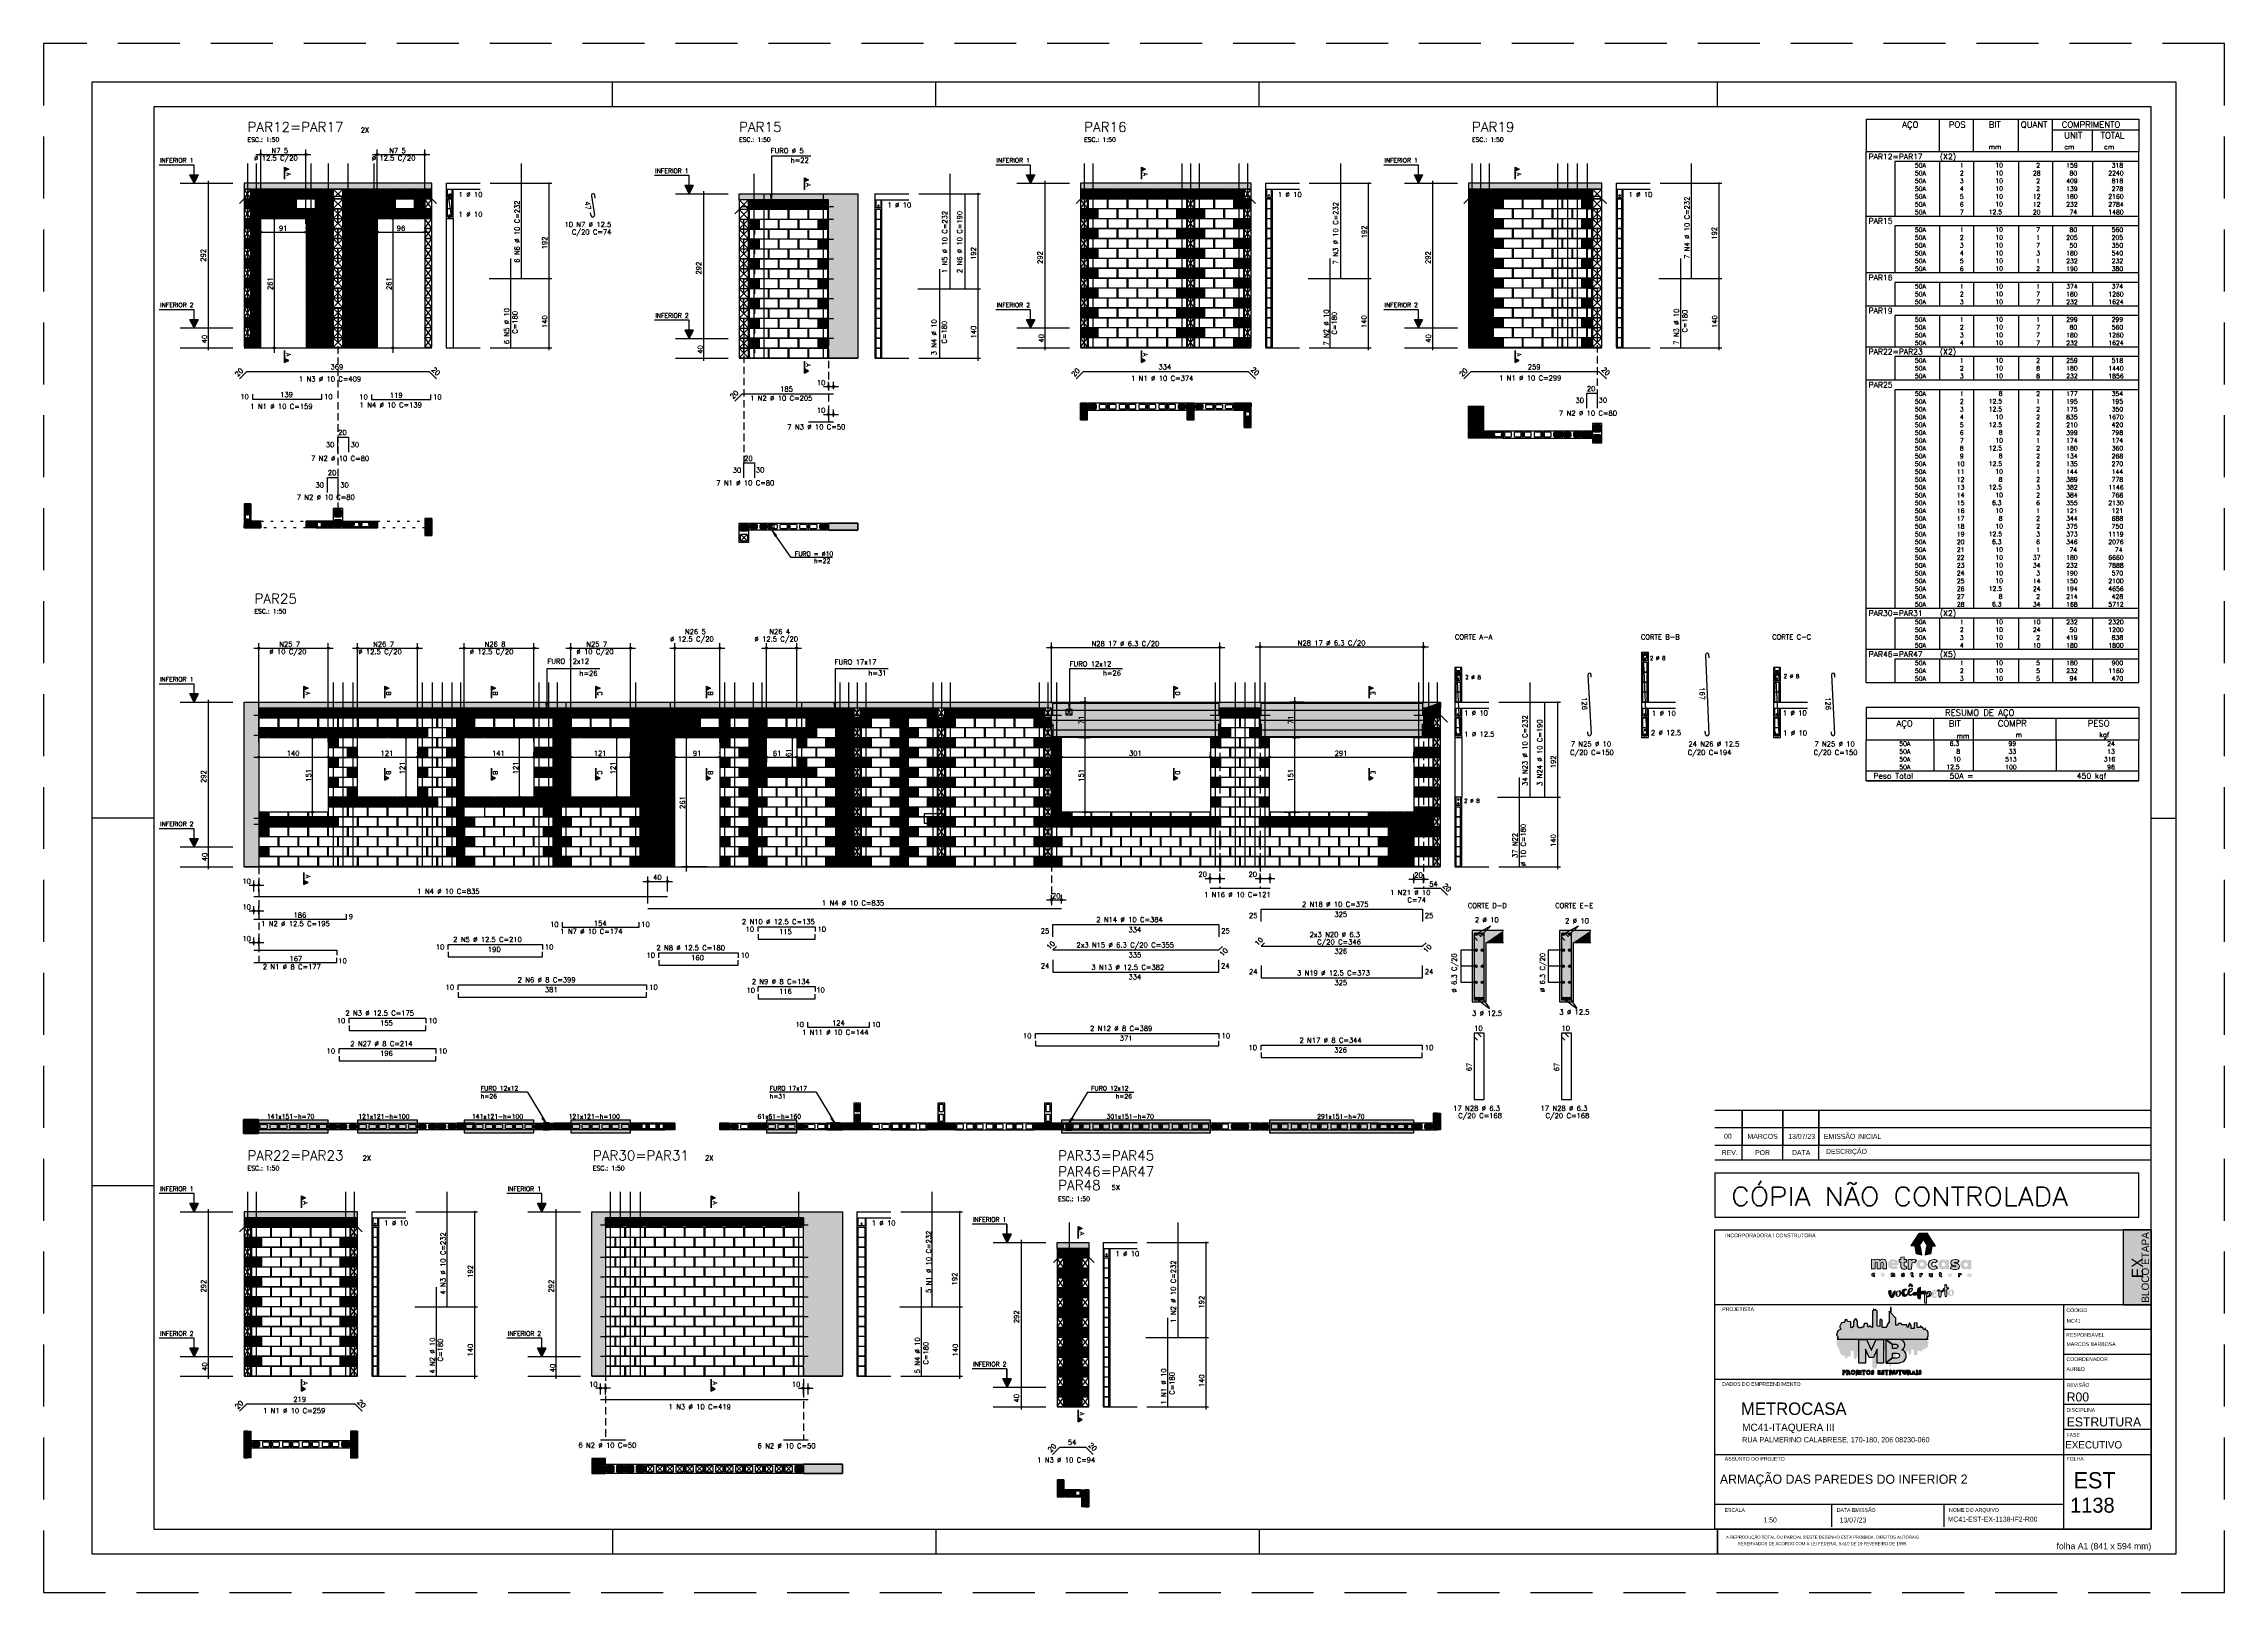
# Model space of a CAD drawing. Extents: x -1.9 to 86, y -1.6 to 60.9.
import ezdxf
from ezdxf.enums import TextEntityAlignment as Align

# ---------------------------------------------------------------- set-up
doc = ezdxf.new("R2010")
doc.units = 0
doc.header["$MEASUREMENT"] = 0
for name, pattern in [('CENTER', [2, 1.25, -0.25, 0.25, -0.25]), ('ESTILO_TQS_0001', [0.45, 0.3, -0.15]), ('ESTILO_TQS_0002', [0.4, 0.1, -0.3]), ('HIDDEN', [0.375, 0.25, -0.125])]:
    doc.linetypes.add(name, pattern=pattern)
doc.layers.get('0').update_dxf_attribs({"linetype": 'CONTINUOUS'})
doc.layers.get('Defpoints').update_dxf_attribs({"linetype": 'CONTINUOUS'})
for name, color, linetype in [('_ARQUIVO', 7, 'CONTINUOUS'), ('ARQ-MAR', 2, 'CONTINUOUS'), ('ARQ_CAR', 7, 'CONTINUOUS'), ('ARQ_CAR-TXT', 7, 'CONTINUOUS'), ('ARQ_FOLHA', 7, 'CONTINUOUS'), ('ARQ_TXT-2', 2, 'CONTINUOUS'), ('ARQ_TXT-4', 4, 'CONTINUOUS'), ('ARQ_VISTA 0', 251, 'CONTINUOUS'), ('H7', 1, 'CONTINUOUS'), ('Layer 1', 7, 'CONTINUOUS'), ('PENA_01', 1, 'CONTINUOUS'), ('PENA_02', 2, 'CONTINUOUS'), ('PENA_03', 3, 'CONTINUOUS'), ('PENA_04', 4, 'CONTINUOUS'), ('PENA_05', 5, 'CONTINUOUS'), ('PENA_06', 6, 'CONTINUOUS'), ('PENA_09', 254, 'CONTINUOUS'), ('PENA_10', 253, 'CONTINUOUS'), ('PENA_11', 252, 'CONTINUOUS'), ('PENA_19', 240, 'CONTINUOUS'), ('PENA_21', 100, 'CONTINUOUS'), ('PENA_23', 50, 'CONTINUOUS'), ('PENA_27', 21, 'CONTINUOUS'), ('PENA_28', 135, 'CONTINUOUS'), ('PSG-NV1-HTC-251', 251, 'CONTINUOUS'), ('PSG-NV2-FLH-SELO', 1, 'CONTINUOUS'), ('ver', 20, 'CONTINUOUS')]:
    doc.layers.add(name, color=color, linetype=linetype)
doc.styles.add('01-MILLEU', font='GOTHIC.TTF')
doc.styles.add('CARIMBO', font='romans.shx', dxfattribs={"height": 30})
doc.styles.add('R300', font='SIMPLEX.SHX', dxfattribs={"width": 1.1, "height": 5.5})
doc.styles.get("Standard").update_dxf_attribs({"font": 'ROMANS.SHX'})
doc.styles.add('TQS_ARIAL', font='arial.ttf')

# ---------------------------------------------------------------- blocks, each defined once
blk = doc.blocks.new('FOLHA A1 - 841 X 594')
at = {"layer": 'ARQ_FOLHA', "color": 1}
for p, q in [((-631, 584), (-631, 594)), ((-500.5, 584), (-500.5, 594)), ((-370, 584), (-370, 594)), ((-185, 584), (-185, 594)), ((-816, 297), (-841, 297)), ((-10, 297), (0, 297)), ((-816, 148.5), (-841, 148.5)), ((-631, 10), (-631, 0)), ((-500.5, 10), (-500.5, 0)), ((-370, 10), (-370, 0)), ((-185, 10), (-185, 0.5)), ((-185, 0.5), (-185, 10)), ((-185, 9.5), (-185, 0)), ((-185, 9.5), (-185, 0)), ((-185, 0), (-185, 9.5))]:
    blk.add_line(p, q, dxfattribs=at)
for points in [[(-841, 0), (0, 0), (0, 594), (-841, 594)], [(-816, 10), (-10, 10), (-10, 584), (-816, 584)]]:
    blk.add_lwpolyline(points, close=True, dxfattribs=at)
at = {"layer": 'Defpoints', "color": 8, "linetype": 'HIDDEN', "ltscale": 100}
blk.add_lwpolyline([(-860.5, 609.5), (-860.5, -15.5), (19.5, -15.5), (19.5, 609.5)], close=True, dxfattribs=at)
at = {"layer": 'ARQ_FOLHA', "insert": (-10, 4.42), "char_height": 2.5, "width": 84.157, "attachment_point": 3, "style": 'TQS_ARIAL'}
blk.add_mtext('\\pxt3;folha A1 (841 x 594 mm)', dxfattribs=at)
at = {"layer": 'PSG-NV1-HTC-251', "insert": (-185, 10), "char_height": 1.25, "width": 84.6052, "attachment_point": 1, "line_spacing_factor": 1.25, "style": 'CARIMBO'}
blk.add_mtext('\\pxqc;{\\fArial Narrow|b0|i0|c0|p34;\\PA REPRODUÇÃO TOTAL OU PARCIAL DESTE DESENHO ESTÁ PROIBIDA. DIREITOS AUTORAIS \\PRESERVADOS DE ACORDO COM A LEI FEDERAL 9.610 DE 19 FEVEREIRO DE 1998.}', dxfattribs=at)
blk = doc.blocks.new('*U24')
blk.add_blockref('FOLHA A1 - 841 X 594', (0, 0))
blk = doc.blocks.new('*U27')
at = {"layer": 'ARQ_CAR-TXT', "true_color": 0x58ba48}
h = blk.add_hatch(color=85, dxfattribs=at)
h.dxf.hatch_style = 1
h.paths.add_polyline_path([(-11.28, 0), (0, 0), (0, 30), (-11.28, 30)])
at = {"layer": 'ARQ_CAR', "color": 5}
blk.add_lwpolyline([(-11.28, 0), (0, 0), (0, 30), (-11.28, 30)], close=True, dxfattribs=at)
at = {"layer": 'ARQ_CAR-TXT', "color": 4, "style": '01-MILLEU'}
blk.add_text('EX', height=4.614, rotation=90, dxfattribs=at).set_placement((-3.26, 10.64))
at = {"layer": 'ARQ_TXT-2', "style": '01-MILLEU'}
blk.add_text('EXECUTIVO', height=2.95, dxfattribs=at).set_placement((-34.5, -57.63))
blk = doc.blocks.new('METROCASA')
at = {"layer": 'Layer 1', "true_color": 0xed1c24}
h = blk.add_hatch(color=240, dxfattribs=at)
h.dxf.hatch_style = 2
h.paths.add_polyline_path([(-1.29, 0.86), (-1.02, -0.59), (0.13, -0.85), (-0.13, 0.85)])
h.paths.add_polyline_path([(2.84, 0.94), (1.22, 3.51), (-0.37, 3.52), (1.27, 0.94)])
h.paths.add_polyline_path([(-2.08, 0.96), (-0.44, 0.95), (0.36, 2.19), (-0.45, 3.48)])
h.paths.add_polyline_path([(0.77, -0.85), (1.92, -0.6), (2.21, 0.84), (1.05, 0.84)])
at = {"layer": 'Layer 1', "true_color": 0x404041}
h = blk.add_hatch(color=250, dxfattribs=at)
h.dxf.hatch_style = 2
edge = h.paths.add_edge_path()
edge.add_spline(control_points=[(-3.66, -4.74), (-3.71, -4.74), (-3.72, -4.72), (-3.72, -4.71), (-3.72, -4.68), (-3.69, -4.68), (-3.66, -4.68), (-3.6, -4.68), (-3.52, -4.7), (-3.48, -4.72), (-3.48, -4.72), (-3.38, -4.57), (-3.38, -4.57), (-3.44, -4.52), (-3.54, -4.48), (-3.65, -4.48), (-3.81, -4.48), (-3.97, -4.54), (-3.97, -4.71), (-3.97, -4.87), (-3.81, -4.92), (-3.68, -4.93), (-3.63, -4.93), (-3.61, -4.94), (-3.61, -4.97), (-3.61, -4.99), (-3.63, -5), (-3.68, -5), (-3.73, -5), (-3.81, -4.99), (-3.92, -4.92), (-3.92, -4.92), (-4, -5.11), (-4, -5.11), (-3.92, -5.16), (-3.79, -5.2), (-3.67, -5.2), (-3.51, -5.2), (-3.36, -5.14), (-3.35, -4.97), (-3.35, -4.79), (-3.52, -4.75), (-3.66, -4.74)], knot_values=[0, 0, 0, 0, 1, 1, 1, 2, 2, 2, 3, 3, 3, 4, 4, 4, 5, 5, 5, 6, 6, 6, 7, 7, 7, 8, 8, 8, 9, 9, 9, 10, 10, 10, 11, 11, 11, 12, 12, 12, 13, 13, 13, 14, 14, 14, 14], degree=3, periodic=0)
edge = h.paths.add_edge_path()
edge.add_spline(control_points=[(-5.55, -4.47), (-5.62, -4.47), (-5.7, -4.5), (-5.76, -4.56), (-5.76, -4.56), (-5.77, -4.49), (-5.77, -4.49), (-5.77, -4.49), (-6, -4.49), (-6, -4.49), (-6, -4.49), (-6, -5.17), (-6, -5.17), (-6, -5.17), (-5.75, -5.17), (-5.75, -5.17), (-5.75, -5.17), (-5.75, -4.81), (-5.75, -4.81), (-5.75, -4.72), (-5.69, -4.68), (-5.63, -4.68), (-5.58, -4.68), (-5.54, -4.71), (-5.54, -4.79), (-5.54, -4.79), (-5.54, -5.17), (-5.54, -5.17), (-5.54, -5.17), (-5.29, -5.17), (-5.29, -5.17), (-5.29, -5.17), (-5.28, -4.79), (-5.28, -4.79), (-5.28, -4.55), (-5.4, -4.48), (-5.55, -4.47)], knot_values=[0, 0, 0, 0, 1, 1, 1, 2, 2, 2, 3, 3, 3, 4, 4, 4, 5, 5, 5, 6, 6, 6, 7, 7, 7, 8, 8, 8, 9, 9, 9, 10, 10, 10, 11, 11, 11, 12, 12, 12, 12], degree=3, periodic=0)
edge = h.paths.add_edge_path()
edge.add_spline(control_points=[(-7.69, -4.46), (-7.89, -4.46), (-8.08, -4.57), (-8.08, -4.82), (-8.08, -5.06), (-7.89, -5.17), (-7.69, -5.17), (-7.5, -5.18), (-7.3, -5.07), (-7.3, -4.82), (-7.3, -4.57), (-7.49, -4.47), (-7.69, -4.46)], knot_values=[0, 0, 0, 0, 1, 1, 1, 2, 2, 2, 3, 3, 3, 4, 4, 4, 4], degree=3, periodic=0)
edge = h.paths.add_edge_path()
edge.add_spline(control_points=[(-7.69, -4.97), (-7.78, -4.97), (-7.83, -4.9), (-7.83, -4.82), (-7.83, -4.74), (-7.78, -4.67), (-7.69, -4.67), (-7.6, -4.67), (-7.55, -4.74), (-7.55, -4.82), (-7.55, -4.9), (-7.61, -4.97), (-7.69, -4.97)], knot_values=[0, 0, 0, 0, 1, 1, 1, 2, 2, 2, 3, 3, 3, 4, 4, 4, 4], degree=3, periodic=0)
edge = h.paths.add_edge_path()
edge.add_spline(control_points=[(-9.57, -4.95), (-9.67, -4.95), (-9.72, -4.88), (-9.72, -4.81), (-9.72, -4.73), (-9.67, -4.66), (-9.57, -4.66), (-9.53, -4.66), (-9.49, -4.67), (-9.46, -4.71), (-9.46, -4.71), (-9.32, -4.56), (-9.32, -4.56), (-9.39, -4.49), (-9.49, -4.45), (-9.59, -4.45), (-9.78, -4.45), (-9.97, -4.56), (-9.97, -4.81), (-9.97, -5.06), (-9.78, -5.16), (-9.59, -5.16), (-9.48, -5.16), (-9.39, -5.12), (-9.3, -5.05), (-9.3, -5.05), (-9.45, -4.9), (-9.45, -4.9), (-9.48, -4.93), (-9.53, -4.95), (-9.57, -4.95)], knot_values=[0, 0, 0, 0, 1, 1, 1, 2, 2, 2, 3, 3, 3, 4, 4, 4, 5, 5, 5, 6, 6, 6, 7, 7, 7, 8, 8, 8, 9, 9, 9, 10, 10, 10, 10], degree=3, periodic=0)
edge = h.paths.add_edge_path()
edge.add_spline(control_points=[(-1.68, -5), (-1.72, -5), (-1.74, -4.98), (-1.74, -4.93), (-1.74, -4.93), (-1.74, -4.71), (-1.74, -4.71), (-1.74, -4.71), (-1.59, -4.71), (-1.59, -4.71), (-1.59, -4.71), (-1.59, -4.52), (-1.59, -4.52), (-1.59, -4.52), (-1.74, -4.52), (-1.74, -4.52), (-1.74, -4.52), (-1.74, -4.32), (-1.74, -4.32), (-1.74, -4.32), (-1.99, -4.34), (-1.99, -4.34), (-1.99, -4.34), (-1.99, -4.51), (-1.99, -4.51), (-1.99, -4.51), (-2.1, -4.51), (-2.1, -4.51), (-2.1, -4.51), (-2.1, -4.71), (-2.1, -4.71), (-2.1, -4.71), (-1.99, -4.71), (-1.99, -4.71), (-1.99, -4.71), (-1.99, -4.93), (-1.99, -4.93), (-2, -5.14), (-1.88, -5.21), (-1.74, -5.21), (-1.67, -5.21), (-1.61, -5.19), (-1.55, -5.16), (-1.55, -5.16), (-1.6, -4.97), (-1.6, -4.97), (-1.62, -4.99), (-1.65, -5), (-1.68, -5)], knot_values=[0, 0, 0, 0, 1, 1, 1, 2, 2, 2, 3, 3, 3, 4, 4, 4, 5, 5, 5, 6, 6, 6, 7, 7, 7, 8, 8, 8, 9, 9, 9, 10, 10, 10, 11, 11, 11, 12, 12, 12, 13, 13, 13, 14, 14, 14, 15, 15, 15, 16, 16, 16, 16], degree=3, periodic=0)
edge = h.paths.add_edge_path()
edge.add_spline(control_points=[(9.78, -4.57), (9.78, -4.57), (9.77, -4.65), (9.77, -4.65), (9.73, -4.59), (9.66, -4.56), (9.57, -4.56), (9.37, -4.56), (9.24, -4.71), (9.24, -4.91), (9.24, -5.11), (9.35, -5.25), (9.55, -5.26), (9.62, -5.27), (9.71, -5.24), (9.77, -5.18), (9.77, -5.18), (9.78, -5.25), (9.78, -5.25), (9.78, -5.25), (10.01, -5.25), (10.01, -5.25), (10.01, -5.25), (10.02, -4.57), (10.02, -4.57), (10.02, -4.57), (9.78, -4.57), (9.78, -4.57)], knot_values=[0, 0, 0, 0, 1, 1, 1, 2, 2, 2, 3, 3, 3, 4, 4, 4, 5, 5, 5, 6, 6, 6, 7, 7, 7, 8, 8, 8, 9, 9, 9, 9], degree=3, periodic=0)
edge = h.paths.add_edge_path()
edge.add_spline(control_points=[(9.62, -5.06), (9.55, -5.06), (9.49, -5), (9.49, -4.91), (9.49, -4.82), (9.55, -4.76), (9.62, -4.76), (9.71, -4.76), (9.76, -4.82), (9.76, -4.91), (9.76, -4.99), (9.71, -5.06), (9.62, -5.06)], knot_values=[0, 0, 0, 0, 1, 1, 1, 2, 2, 2, 3, 3, 3, 4, 4, 4, 4], degree=3, periodic=0)
edge = h.paths.add_edge_path()
edge.add_spline(control_points=[(7.69, -4.64), (7.69, -4.64), (7.68, -4.56), (7.68, -4.56), (7.68, -4.56), (7.45, -4.56), (7.45, -4.56), (7.45, -4.56), (7.45, -5.24), (7.45, -5.24), (7.45, -5.24), (7.7, -5.24), (7.7, -5.24), (7.7, -5.24), (7.7, -4.89), (7.7, -4.89), (7.7, -4.8), (7.76, -4.76), (7.82, -4.76), (7.86, -4.76), (7.89, -4.77), (7.93, -4.8), (7.93, -4.8), (8.04, -4.62), (8.04, -4.62), (7.99, -4.57), (7.93, -4.55), (7.86, -4.55), (7.79, -4.55), (7.73, -4.57), (7.69, -4.64)], knot_values=[0, 0, 0, 0, 1, 1, 1, 2, 2, 2, 3, 3, 3, 4, 4, 4, 5, 5, 5, 6, 6, 6, 7, 7, 7, 8, 8, 8, 9, 9, 9, 10, 10, 10, 10], degree=3, periodic=0)
edge = h.paths.add_edge_path()
edge.add_spline(control_points=[(5.76, -4.54), (5.56, -4.54), (5.37, -4.64), (5.37, -4.89), (5.37, -5.14), (5.56, -5.24), (5.75, -5.25), (5.95, -5.25), (6.14, -5.14), (6.14, -4.89), (6.15, -4.65), (5.96, -4.54), (5.76, -4.54)], knot_values=[0, 0, 0, 0, 1, 1, 1, 2, 2, 2, 3, 3, 3, 4, 4, 4, 4], degree=3, periodic=0)
edge = h.paths.add_edge_path()
edge.add_spline(control_points=[(5.76, -5.04), (5.67, -5.04), (5.62, -4.97), (5.62, -4.89), (5.62, -4.81), (5.67, -4.74), (5.76, -4.74), (5.85, -4.74), (5.9, -4.81), (5.9, -4.89), (5.9, -4.97), (5.84, -5.04), (5.76, -5.04)], knot_values=[0, 0, 0, 0, 1, 1, 1, 2, 2, 2, 3, 3, 3, 4, 4, 4, 4], degree=3, periodic=0)
edge = h.paths.add_edge_path()
edge.add_spline(control_points=[(4, -5.03), (3.96, -5.03), (3.94, -5.01), (3.93, -4.96), (3.93, -4.96), (3.94, -4.74), (3.94, -4.74), (3.94, -4.74), (4.09, -4.74), (4.09, -4.74), (4.09, -4.74), (4.09, -4.55), (4.09, -4.55), (4.09, -4.55), (3.94, -4.55), (3.94, -4.55), (3.94, -4.55), (3.94, -4.35), (3.94, -4.35), (3.94, -4.35), (3.69, -4.38), (3.69, -4.38), (3.69, -4.38), (3.69, -4.54), (3.69, -4.54), (3.69, -4.54), (3.58, -4.54), (3.58, -4.54), (3.58, -4.54), (3.58, -4.74), (3.58, -4.74), (3.58, -4.74), (3.69, -4.74), (3.69, -4.74), (3.69, -4.74), (3.68, -4.96), (3.68, -4.96), (3.68, -5.17), (3.8, -5.24), (3.93, -5.24), (4, -5.24), (4.07, -5.22), (4.13, -5.19), (4.13, -5.19), (4.08, -5), (4.08, -5), (4.05, -5.02), (4.03, -5.03), (4, -5.03)], knot_values=[0, 0, 0, 0, 1, 1, 1, 2, 2, 2, 3, 3, 3, 4, 4, 4, 5, 5, 5, 6, 6, 6, 7, 7, 7, 8, 8, 8, 9, 9, 9, 10, 10, 10, 11, 11, 11, 12, 12, 12, 13, 13, 13, 14, 14, 14, 15, 15, 15, 16, 16, 16, 16], degree=3, periodic=0)
edge = h.paths.add_edge_path()
edge.add_spline(control_points=[(2.03, -4.89), (2.03, -4.98), (1.97, -5.02), (1.91, -5.02), (1.87, -5.02), (1.82, -4.99), (1.82, -4.9), (1.82, -4.9), (1.82, -4.53), (1.82, -4.53), (1.82, -4.53), (1.57, -4.53), (1.57, -4.53), (1.57, -4.53), (1.57, -4.9), (1.57, -4.9), (1.57, -5.15), (1.69, -5.22), (1.83, -5.22), (1.9, -5.23), (1.99, -5.2), (2.05, -5.14), (2.05, -5.14), (2.06, -5.21), (2.06, -5.21), (2.06, -5.21), (2.28, -5.21), (2.28, -5.21), (2.28, -5.21), (2.28, -4.53), (2.28, -4.53), (2.28, -4.53), (2.03, -4.53), (2.03, -4.53), (2.03, -4.53), (2.03, -4.89), (2.03, -4.89)], knot_values=[0, 0, 0, 0, 1, 1, 1, 2, 2, 2, 3, 3, 3, 4, 4, 4, 5, 5, 5, 6, 6, 6, 7, 7, 7, 8, 8, 8, 9, 9, 9, 10, 10, 10, 11, 11, 11, 12, 12, 12, 12], degree=3, periodic=0)
edge = h.paths.add_edge_path()
edge.add_spline(control_points=[(-0.02, -4.59), (-0.02, -4.59), (-0.04, -4.52), (-0.04, -4.52), (-0.04, -4.52), (-0.26, -4.52), (-0.26, -4.52), (-0.26, -4.52), (-0.27, -5.2), (-0.27, -5.2), (-0.27, -5.2), (-0.02, -5.2), (-0.02, -5.2), (-0.02, -5.2), (-0.01, -4.85), (-0.01, -4.85), (-0.01, -4.76), (0.04, -4.72), (0.1, -4.72), (0.15, -4.72), (0.18, -4.73), (0.22, -4.76), (0.22, -4.76), (0.32, -4.58), (0.32, -4.58), (0.28, -4.53), (0.21, -4.51), (0.14, -4.5), (0.08, -4.5), (0.01, -4.53), (-0.02, -4.59)], knot_values=[0, 0, 0, 0, 1, 1, 1, 2, 2, 2, 3, 3, 3, 4, 4, 4, 5, 5, 5, 6, 6, 6, 7, 7, 7, 8, 8, 8, 9, 9, 9, 10, 10, 10, 10], degree=3, periodic=0)
at = {"layer": 'Layer 1', "true_color": 0xed1c24}
h = blk.add_hatch(color=240, dxfattribs=at)
h.dxf.hatch_style = 2
edge = h.paths.add_edge_path()
edge.add_spline(control_points=[(-1.94, -1.96), (-1.94, -1.96), (-1.98, -1.76), (-1.98, -1.76), (-1.98, -1.76), (-2.62, -1.75), (-2.62, -1.75), (-2.62, -1.75), (-2.63, -3.66), (-2.63, -3.66), (-2.63, -3.66), (-1.92, -3.66), (-1.92, -3.66), (-1.92, -3.66), (-1.91, -2.67), (-1.91, -2.67), (-1.91, -2.42), (-1.76, -2.31), (-1.58, -2.31), (-1.46, -2.31), (-1.38, -2.34), (-1.26, -2.43), (-1.26, -2.43), (-0.98, -1.92), (-0.98, -1.92), (-1.1, -1.79), (-1.28, -1.71), (-1.48, -1.71), (-1.66, -1.71), (-1.84, -1.79), (-1.94, -1.96)], knot_values=[0, 0, 0, 0, 1, 1, 1, 2, 2, 2, 3, 3, 3, 4, 4, 4, 5, 5, 5, 6, 6, 6, 7, 7, 7, 8, 8, 8, 9, 9, 9, 10, 10, 10, 10], degree=3, periodic=0)
edge = h.paths.add_edge_path()
edge.add_spline(control_points=[(-5.6, -1.69), (-6.11, -1.69), (-6.66, -1.99), (-6.66, -2.69), (-6.67, -3.38), (-6.16, -3.68), (-5.56, -3.68), (-5.23, -3.68), (-4.92, -3.58), (-4.69, -3.37), (-4.69, -3.37), (-5.04, -2.98), (-5.04, -2.98), (-5.16, -3.07), (-5.32, -3.13), (-5.53, -3.13), (-5.68, -3.13), (-5.9, -3.06), (-5.95, -2.89), (-5.95, -2.89), (-4.62, -2.89), (-4.62, -2.89), (-4.45, -2.14), (-4.92, -1.69), (-5.6, -1.69)], knot_values=[0, 0, 0, 0, 1, 1, 1, 2, 2, 2, 3, 3, 3, 4, 4, 4, 5, 5, 5, 6, 6, 6, 7, 7, 7, 8, 8, 8, 8], degree=3, periodic=0)
edge = h.paths.add_edge_path()
edge.add_spline(control_points=[(-5.94, -2.43), (-5.89, -2.12), (-5.27, -2.13), (-5.25, -2.43), (-5.25, -2.43), (-5.94, -2.43), (-5.94, -2.43)], knot_values=[0, 0, 0, 0, 1, 1, 1, 2, 2, 2, 2], degree=3, periodic=0)
edge = h.paths.add_edge_path()
edge.add_spline(control_points=[(4.86, -2), (4.76, -1.84), (4.58, -1.75), (4.31, -1.75), (3.75, -1.74), (3.38, -2.17), (3.38, -2.74), (3.37, -3.29), (3.68, -3.69), (4.24, -3.73), (4.45, -3.74), (4.71, -3.67), (4.87, -3.49), (4.87, -3.49), (4.9, -3.7), (4.9, -3.7), (4.9, -3.7), (5.56, -3.7), (5.56, -3.7), (5.56, -3.7), (5.57, -1.8), (5.57, -1.8), (5.57, -1.8), (4.9, -1.79), (4.9, -1.79), (4.9, -1.79), (4.86, -2), (4.86, -2)], knot_values=[0, 0, 0, 0, 1, 1, 1, 2, 2, 2, 3, 3, 3, 4, 4, 4, 5, 5, 5, 6, 6, 6, 7, 7, 7, 8, 8, 8, 9, 9, 9, 9], degree=3, periodic=0)
edge = h.paths.add_edge_path()
edge.add_spline(control_points=[(4.46, -3.16), (4.25, -3.16), (4.08, -3.01), (4.08, -2.74), (4.08, -2.47), (4.25, -2.32), (4.47, -2.32), (4.72, -2.32), (4.86, -2.49), (4.86, -2.74), (4.86, -2.97), (4.7, -3.16), (4.46, -3.16)], knot_values=[0, 0, 0, 0, 1, 1, 1, 2, 2, 2, 3, 3, 3, 4, 4, 4, 4], degree=3, periodic=0)
edge = h.paths.add_edge_path()
edge.add_spline(control_points=[(-7.68, -1.68), (-7.94, -1.68), (-8.15, -1.76), (-8.31, -1.95), (-8.4, -1.77), (-8.59, -1.69), (-8.78, -1.68), (-8.98, -1.68), (-9.19, -1.76), (-9.31, -1.92), (-9.31, -1.92), (-9.36, -1.72), (-9.36, -1.72), (-9.36, -1.72), (-9.95, -1.71), (-9.95, -1.71), (-9.95, -1.71), (-9.96, -3.62), (-9.96, -3.62), (-9.96, -3.62), (-9.26, -3.62), (-9.26, -3.62), (-9.26, -3.62), (-9.25, -2.58), (-9.25, -2.58), (-9.25, -2.37), (-9.12, -2.27), (-9, -2.27), (-8.87, -2.27), (-8.8, -2.35), (-8.8, -2.57), (-8.8, -2.57), (-8.81, -3.62), (-8.81, -3.62), (-8.81, -3.62), (-8.11, -3.63), (-8.11, -3.63), (-8.11, -3.63), (-8.1, -2.58), (-8.1, -2.58), (-8.1, -2.37), (-7.98, -2.29), (-7.86, -2.29), (-7.75, -2.29), (-7.66, -2.37), (-7.66, -2.57), (-7.66, -2.57), (-7.67, -3.63), (-7.67, -3.63), (-7.67, -3.63), (-6.96, -3.63), (-6.96, -3.63), (-6.96, -3.63), (-6.95, -2.57), (-6.95, -2.57), (-6.95, -1.94), (-7.26, -1.68), (-7.68, -1.68)], knot_values=[0, 0, 0, 0, 1, 1, 1, 2, 2, 2, 3, 3, 3, 4, 4, 4, 5, 5, 5, 6, 6, 6, 7, 7, 7, 8, 8, 8, 9, 9, 9, 10, 10, 10, 11, 11, 11, 12, 12, 12, 13, 13, 13, 14, 14, 14, 15, 15, 15, 16, 16, 16, 17, 17, 17, 18, 18, 18, 19, 19, 19, 19], degree=3, periodic=0)
edge = h.paths.add_edge_path()
edge.add_spline(control_points=[(-3.23, -3.11), (-3.34, -3.11), (-3.41, -3.06), (-3.42, -2.93), (-3.42, -2.93), (-3.41, -2.3), (-3.41, -2.3), (-3.41, -2.3), (-2.98, -2.3), (-2.98, -2.3), (-2.98, -2.3), (-2.98, -1.76), (-2.98, -1.76), (-2.98, -1.76), (-3.41, -1.76), (-3.41, -1.76), (-3.41, -1.76), (-3.4, -1.21), (-3.4, -1.21), (-3.4, -1.21), (-4.11, -1.28), (-4.11, -1.28), (-4.11, -1.28), (-4.11, -1.76), (-4.11, -1.76), (-4.11, -1.76), (-4.42, -1.75), (-4.42, -1.75), (-4.42, -1.75), (-4.42, -2.3), (-4.42, -2.3), (-4.42, -2.3), (-4.11, -2.3), (-4.11, -2.3), (-4.11, -2.3), (-4.12, -2.92), (-4.12, -2.92), (-4.13, -3.52), (-3.79, -3.69), (-3.42, -3.7), (-3.22, -3.7), (-3.03, -3.66), (-2.87, -3.57), (-2.87, -3.57), (-3.02, -3.05), (-3.02, -3.05), (-3.08, -3.09), (-3.16, -3.11), (-3.23, -3.11)], knot_values=[0, 0, 0, 0, 1, 1, 1, 2, 2, 2, 3, 3, 3, 4, 4, 4, 5, 5, 5, 6, 6, 6, 7, 7, 7, 8, 8, 8, 9, 9, 9, 10, 10, 10, 11, 11, 11, 12, 12, 12, 13, 13, 13, 14, 14, 14, 15, 15, 15, 16, 16, 16, 16], degree=3, periodic=0)
edge = h.paths.add_edge_path()
edge.add_spline(control_points=[(2.53, -3.13), (2.26, -3.13), (2.12, -2.94), (2.12, -2.74), (2.12, -2.5), (2.27, -2.3), (2.54, -2.3), (2.66, -2.3), (2.77, -2.35), (2.86, -2.44), (2.86, -2.44), (3.24, -2.04), (3.24, -2.04), (3.04, -1.84), (2.77, -1.74), (2.5, -1.74), (1.96, -1.73), (1.43, -2.04), (1.42, -2.73), (1.42, -3.44), (1.94, -3.72), (2.5, -3.72), (2.78, -3.72), (3.06, -3.6), (3.28, -3.4), (3.28, -3.4), (2.88, -2.98), (2.88, -2.98), (2.79, -3.08), (2.66, -3.13), (2.53, -3.13)], knot_values=[0, 0, 0, 0, 1, 1, 1, 2, 2, 2, 3, 3, 3, 4, 4, 4, 5, 5, 5, 6, 6, 6, 7, 7, 7, 8, 8, 8, 9, 9, 9, 10, 10, 10, 10], degree=3, periodic=0)
edge = h.paths.add_edge_path()
edge.add_spline(control_points=[(9.37, -1.82), (9.37, -1.82), (9.33, -2.02), (9.33, -2.02), (9.23, -1.87), (9.04, -1.77), (8.77, -1.77), (8.22, -1.77), (7.85, -2.2), (7.84, -2.76), (7.84, -3.31), (8.15, -3.71), (8.71, -3.75), (8.92, -3.76), (9.17, -3.7), (9.34, -3.51), (9.34, -3.51), (9.37, -3.72), (9.37, -3.72), (9.37, -3.72), (10.02, -3.72), (10.02, -3.72), (10.02, -3.72), (10.03, -1.82), (10.03, -1.82), (10.03, -1.82), (9.37, -1.82), (9.37, -1.82)], knot_values=[0, 0, 0, 0, 1, 1, 1, 2, 2, 2, 3, 3, 3, 4, 4, 4, 5, 5, 5, 6, 6, 6, 7, 7, 7, 8, 8, 8, 9, 9, 9, 9], degree=3, periodic=0)
edge = h.paths.add_edge_path()
edge.add_spline(control_points=[(8.93, -3.18), (8.71, -3.18), (8.55, -3.03), (8.55, -2.76), (8.55, -2.5), (8.72, -2.34), (8.93, -2.35), (9.18, -2.35), (9.32, -2.51), (9.32, -2.77), (9.32, -2.99), (9.17, -3.18), (8.93, -3.18)], knot_values=[0, 0, 0, 0, 1, 1, 1, 2, 2, 2, 3, 3, 3, 4, 4, 4, 4], degree=3, periodic=0)
edge = h.paths.add_edge_path()
edge.add_spline(control_points=[(6.78, -2.48), (6.66, -2.48), (6.63, -2.42), (6.63, -2.39), (6.63, -2.32), (6.7, -2.29), (6.8, -2.3), (6.96, -2.29), (7.18, -2.35), (7.28, -2.41), (7.28, -2.41), (7.58, -1.99), (7.58, -1.99), (7.4, -1.85), (7.12, -1.76), (6.81, -1.76), (6.36, -1.75), (5.93, -1.92), (5.93, -2.38), (5.92, -2.84), (6.37, -2.99), (6.74, -3), (6.88, -3.02), (6.94, -3.05), (6.94, -3.11), (6.94, -3.17), (6.87, -3.2), (6.75, -3.2), (6.59, -3.19), (6.36, -3.18), (6.07, -2.98), (6.07, -2.98), (5.84, -3.5), (5.84, -3.5), (6.05, -3.66), (6.43, -3.75), (6.76, -3.76), (7.22, -3.76), (7.65, -3.58), (7.65, -3.11), (7.65, -2.61), (7.17, -2.49), (6.78, -2.48)], knot_values=[0, 0, 0, 0, 1, 1, 1, 2, 2, 2, 3, 3, 3, 4, 4, 4, 5, 5, 5, 6, 6, 6, 7, 7, 7, 8, 8, 8, 9, 9, 9, 10, 10, 10, 11, 11, 11, 12, 12, 12, 13, 13, 13, 14, 14, 14, 14], degree=3, periodic=0)
edge = h.paths.add_edge_path()
edge.add_spline(control_points=[(0.13, -1.72), (-0.42, -1.72), (-0.95, -2.01), (-0.96, -2.72), (-0.96, -3.41), (-0.42, -3.71), (0.12, -3.72), (0.66, -3.72), (1.21, -3.42), (1.22, -2.73), (1.22, -2.03), (0.7, -1.73), (0.13, -1.72)], knot_values=[0, 0, 0, 0, 1, 1, 1, 2, 2, 2, 3, 3, 3, 4, 4, 4, 4], degree=3, periodic=0)
edge = h.paths.add_edge_path()
edge.add_spline(control_points=[(0.13, -3.13), (-0.12, -3.13), (-0.27, -2.94), (-0.26, -2.72), (-0.26, -2.5), (-0.12, -2.3), (0.13, -2.31), (0.38, -2.31), (0.52, -2.5), (0.52, -2.72), (0.52, -2.96), (0.37, -3.14), (0.13, -3.13)], knot_values=[0, 0, 0, 0, 1, 1, 1, 2, 2, 2, 3, 3, 3, 4, 4, 4, 4], degree=3, periodic=0)
at = {"layer": 'Layer 1', "true_color": 0x404041}
h = blk.add_hatch(color=250, dxfattribs=at)
h.dxf.hatch_style = 2
edge = h.paths.add_edge_path()
edge.add_spline(control_points=[(-2.43, -7.17), (-2.4, -7.16), (-2.38, -7.15), (-2.36, -7.14), (-2.33, -7.13), (-2.31, -7.11), (-2.3, -7.09), (-2.28, -7.07), (-2.26, -7.04), (-2.24, -7.01), (-2.22, -6.98), (-2.2, -6.95), (-2.17, -6.92), (-2.15, -6.93), (-2.11, -6.95), (-2.08, -6.98), (-2.05, -7.01), (-2.01, -7.04), (-1.98, -7.06), (-1.94, -7.09), (-1.9, -7.11), (-1.87, -7.13), (-1.84, -7.14), (-1.81, -7.14), (-1.78, -7.12), (-1.75, -7.1), (-1.75, -7.07), (-1.76, -7.02), (-1.78, -6.98), (-1.8, -6.94), (-1.84, -6.89), (-1.87, -6.84), (-1.91, -6.8), (-1.96, -6.76), (-2, -6.72), (-2.04, -6.69), (-2.07, -6.68), (-2.11, -6.66), (-2.15, -6.65), (-2.18, -6.64), (-2.21, -6.64), (-2.24, -6.64), (-2.26, -6.65), (-2.29, -6.66), (-2.31, -6.68), (-2.33, -6.71), (-2.35, -6.73), (-2.36, -6.77), (-2.38, -6.82), (-2.4, -6.84), (-2.41, -6.87), (-2.43, -6.91), (-2.44, -6.95), (-2.46, -6.99), (-2.47, -7.03), (-2.48, -7.07), (-2.48, -7.11), (-2.48, -7.14), (-2.47, -7.16), (-2.46, -7.18), (-2.43, -7.17)], knot_values=[0, 0, 0, 0, 1, 1, 1, 2, 2, 2, 3, 3, 3, 4, 4, 4, 5, 5, 5, 6, 6, 6, 7, 7, 7, 8, 8, 8, 9, 9, 9, 10, 10, 10, 11, 11, 11, 12, 12, 12, 13, 13, 13, 14, 14, 14, 15, 15, 15, 16, 16, 16, 17, 17, 17, 18, 18, 18, 19, 19, 19, 20, 20, 20, 20], degree=3, periodic=0)
edge = h.paths.add_edge_path()
edge.add_spline(control_points=[(-5.26, -8.04), (-5.28, -8.03), (-5.33, -8.05), (-5.4, -8.1), (-5.49, -8.17), (-5.55, -8.25), (-5.6, -8.35), (-5.65, -8.45), (-5.69, -8.55), (-5.71, -8.65), (-5.74, -8.76), (-5.76, -8.85), (-5.77, -8.93), (-5.78, -9.02), (-5.8, -9.07), (-5.81, -9.1), (-5.83, -9.13), (-5.85, -9.12), (-5.88, -9.08), (-5.91, -9.04), (-5.94, -8.98), (-5.97, -8.89), (-6, -8.8), (-6.02, -8.7), (-6.04, -8.57), (-6.05, -8.44), (-6.05, -8.3), (-6.03, -8.14), (-6.03, -8.11), (-6.04, -8.08), (-6.06, -8.06), (-6.09, -8.03), (-6.12, -8.01), (-6.16, -8), (-6.2, -7.98), (-6.25, -7.98), (-6.3, -7.98), (-6.35, -7.99), (-6.4, -8), (-6.45, -8.03), (-6.48, -8.05), (-6.5, -8.08), (-6.52, -8.13), (-6.53, -8.18), (-6.53, -8.24), (-6.53, -8.31), (-6.53, -8.38), (-6.52, -8.45), (-6.5, -8.52), (-6.49, -8.6), (-6.47, -8.67), (-6.45, -8.74), (-6.43, -8.81), (-6.41, -8.87), (-6.39, -8.93), (-6.36, -8.98), (-6.34, -9.03), (-6.32, -9.05), (-6.29, -9.1), (-6.26, -9.14), (-6.23, -9.18), (-6.19, -9.23), (-6.16, -9.27), (-6.11, -9.3), (-6.07, -9.34), (-6.02, -9.36), (-5.96, -9.37), (-5.9, -9.38), (-5.83, -9.38), (-5.75, -9.35), (-5.71, -9.34), (-5.67, -9.31), (-5.63, -9.25), (-5.58, -9.19), (-5.54, -9.12), (-5.51, -9.05), (-5.47, -8.98), (-5.44, -8.9), (-5.41, -8.82), (-5.38, -8.74), (-5.36, -8.67), (-5.34, -8.61), (-5.32, -8.53), (-5.29, -8.44), (-5.27, -8.36), (-5.25, -8.27), (-5.23, -8.2), (-5.23, -8.15), (-5.22, -8.09), (-5.23, -8.06), (-5.26, -8.04)], knot_values=[0, 0, 0, 0, 1, 1, 1, 2, 2, 2, 3, 3, 3, 4, 4, 4, 5, 5, 5, 6, 6, 6, 7, 7, 7, 8, 8, 8, 9, 9, 9, 10, 10, 10, 11, 11, 11, 12, 12, 12, 13, 13, 13, 14, 14, 14, 15, 15, 15, 16, 16, 16, 17, 17, 17, 18, 18, 18, 19, 19, 19, 20, 20, 20, 21, 21, 21, 22, 22, 22, 23, 23, 23, 24, 24, 24, 25, 25, 25, 26, 26, 26, 27, 27, 27, 28, 28, 28, 29, 29, 29, 30, 30, 30, 30], degree=3, periodic=0)
edge = h.paths.add_edge_path()
edge.add_spline(control_points=[(-1.57, -8.39), (-1.57, -8.35), (-1.58, -8.33), (-1.6, -8.33), (-1.62, -8.34), (-1.64, -8.36), (-1.66, -8.39), (-1.68, -8.43), (-1.71, -8.47), (-1.75, -8.52), (-1.78, -8.56), (-1.82, -8.61), (-1.87, -8.65), (-1.92, -8.7), (-1.99, -8.73), (-2.07, -8.75), (-2.11, -8.76), (-2.14, -8.76), (-2.17, -8.75), (-2.19, -8.74), (-2.22, -8.73), (-2.24, -8.72), (-2.26, -8.7), (-2.27, -8.68), (-2.28, -8.66), (-2.3, -8.64), (-2.31, -8.61), (-2.31, -8.59), (-2.33, -8.53), (-2.34, -8.45), (-2.33, -8.37), (-2.27, -8.37), (-2.2, -8.36), (-2.14, -8.33), (-2.08, -8.31), (-2.02, -8.28), (-1.96, -8.23), (-1.89, -8.19), (-1.83, -8.12), (-1.77, -8.03), (-1.71, -7.95), (-1.68, -7.87), (-1.66, -7.8), (-1.65, -7.72), (-1.65, -7.65), (-1.67, -7.59), (-1.69, -7.53), (-1.72, -7.48), (-1.77, -7.45), (-1.81, -7.41), (-1.87, -7.39), (-1.93, -7.39), (-2, -7.4), (-2.06, -7.41), (-2.13, -7.43), (-2.2, -7.44), (-2.26, -7.47), (-2.32, -7.5), (-2.38, -7.53), (-2.44, -7.57), (-2.49, -7.62), (-2.54, -7.67), (-2.58, -7.72), (-2.62, -7.78), (-2.66, -7.87), (-2.7, -7.94), (-2.72, -8.02), (-2.74, -8.1), (-2.75, -8.16), (-2.76, -8.22), (-2.77, -8.29), (-2.77, -8.36), (-2.76, -8.42), (-2.75, -8.52), (-2.72, -8.62), (-2.68, -8.71), (-2.65, -8.78), (-2.6, -8.86), (-2.54, -8.92), (-2.47, -8.99), (-2.39, -9.03), (-2.28, -9.05), (-2.17, -9.07), (-2.07, -9.07), (-1.98, -9.04), (-1.9, -9.01), (-1.83, -8.97), (-1.78, -8.91), (-1.72, -8.86), (-1.68, -8.8), (-1.64, -8.73), (-1.61, -8.66), (-1.59, -8.6), (-1.58, -8.54), (-1.57, -8.48), (-1.56, -8.43), (-1.57, -8.39)], knot_values=[0, 0, 0, 0, 1, 1, 1, 2, 2, 2, 3, 3, 3, 4, 4, 4, 5, 5, 5, 6, 6, 6, 7, 7, 7, 8, 8, 8, 9, 9, 9, 10, 10, 10, 11, 11, 11, 12, 12, 12, 13, 13, 13, 14, 14, 14, 15, 15, 15, 16, 16, 16, 17, 17, 17, 18, 18, 18, 19, 19, 19, 20, 20, 20, 21, 21, 21, 22, 22, 22, 23, 23, 23, 24, 24, 24, 25, 25, 25, 26, 26, 26, 27, 27, 27, 28, 28, 28, 29, 29, 29, 30, 30, 30, 31, 31, 31, 32, 32, 32, 32], degree=3, periodic=0)
edge = h.paths.add_edge_path()
edge.add_spline(control_points=[(-2.31, -8.07), (-2.31, -8.04), (-2.3, -8.01), (-2.29, -7.98), (-2.27, -7.95), (-2.25, -7.9), (-2.23, -7.85), (-2.2, -7.81), (-2.17, -7.77), (-2.14, -7.75), (-2.1, -7.72), (-2.07, -7.7), (-2.03, -7.69), (-1.99, -7.67), (-1.95, -7.66), (-1.91, -7.65), (-1.9, -7.67), (-1.91, -7.7), (-1.91, -7.72), (-1.92, -7.75), (-1.93, -7.78), (-1.94, -7.81), (-1.95, -7.85), (-1.97, -7.89), (-2.01, -7.94), (-2.04, -7.99), (-2.07, -8.02), (-2.11, -8.05), (-2.15, -8.07), (-2.18, -8.09), (-2.21, -8.1), (-2.25, -8.11), (-2.29, -8.12), (-2.32, -8.13), (-2.32, -8.11), (-2.32, -8.09), (-2.31, -8.07)], knot_values=[0, 0, 0, 0, 1, 1, 1, 2, 2, 2, 3, 3, 3, 4, 4, 4, 5, 5, 5, 6, 6, 6, 7, 7, 7, 8, 8, 8, 9, 9, 9, 10, 10, 10, 11, 11, 11, 12, 12, 12, 12], degree=3, periodic=0)
edge = h.paths.add_edge_path()
edge.add_spline(control_points=[(-4.11, -8.09), (-4.16, -8), (-4.24, -7.93), (-4.34, -7.88), (-4.36, -7.87), (-4.38, -7.87), (-4.39, -7.87), (-4.4, -7.88), (-4.41, -7.89), (-4.43, -7.9), (-4.45, -7.92), (-4.48, -7.93), (-4.52, -7.95), (-4.57, -7.97), (-4.64, -7.99), (-4.74, -8), (-4.84, -8.02), (-4.93, -8.06), (-5, -8.14), (-5.07, -8.21), (-5.12, -8.29), (-5.15, -8.39), (-5.18, -8.48), (-5.2, -8.59), (-5.19, -8.69), (-5.18, -8.8), (-5.16, -8.89), (-5.11, -8.98), (-5.06, -9.06), (-5, -9.13), (-4.91, -9.18), (-4.82, -9.23), (-4.72, -9.25), (-4.59, -9.24), (-4.49, -9.22), (-4.4, -9.19), (-4.32, -9.13), (-4.24, -9.07), (-4.18, -9), (-4.12, -8.92), (-4.07, -8.84), (-4.03, -8.75), (-4.01, -8.65), (-3.99, -8.55), (-3.99, -8.45), (-4, -8.36), (-4.02, -8.26), (-4.05, -8.17), (-4.11, -8.09)], knot_values=[0, 0, 0, 0, 1, 1, 1, 2, 2, 2, 3, 3, 3, 4, 4, 4, 5, 5, 5, 6, 6, 6, 7, 7, 7, 8, 8, 8, 9, 9, 9, 10, 10, 10, 11, 11, 11, 12, 12, 12, 13, 13, 13, 14, 14, 14, 15, 15, 15, 16, 16, 16, 16], degree=3, periodic=0)
edge = h.paths.add_edge_path()
edge.add_spline(control_points=[(-4.4, -8.7), (-4.42, -8.76), (-4.44, -8.82), (-4.46, -8.88), (-4.48, -8.94), (-4.51, -8.98), (-4.54, -9.02), (-4.57, -9.06), (-4.6, -9.08), (-4.63, -9.09), (-4.66, -9.1), (-4.68, -9.08), (-4.7, -9.05), (-4.73, -9.01), (-4.74, -8.96), (-4.76, -8.9), (-4.77, -8.84), (-4.77, -8.77), (-4.78, -8.7), (-4.78, -8.62), (-4.78, -8.55), (-4.78, -8.48), (-4.78, -8.41), (-4.77, -8.36), (-4.76, -8.3), (-4.75, -8.25), (-4.74, -8.22), (-4.73, -8.21), (-4.68, -8.16), (-4.64, -8.14), (-4.6, -8.14), (-4.55, -8.14), (-4.5, -8.17), (-4.44, -8.23), (-4.41, -8.25), (-4.4, -8.29), (-4.39, -8.34), (-4.37, -8.39), (-4.37, -8.44), (-4.37, -8.5), (-4.38, -8.57), (-4.39, -8.63), (-4.4, -8.7)], knot_values=[0, 0, 0, 0, 1, 1, 1, 2, 2, 2, 3, 3, 3, 4, 4, 4, 5, 5, 5, 6, 6, 6, 7, 7, 7, 8, 8, 8, 9, 9, 9, 10, 10, 10, 11, 11, 11, 12, 12, 12, 13, 13, 13, 14, 14, 14, 14], degree=3, periodic=0)
edge = h.paths.add_edge_path()
edge.add_spline(control_points=[(-2.78, -8.64), (-2.8, -8.64), (-2.82, -8.66), (-2.85, -8.69), (-2.88, -8.72), (-2.92, -8.74), (-2.96, -8.77), (-3, -8.79), (-3.05, -8.81), (-3.1, -8.82), (-3.15, -8.84), (-3.21, -8.83), (-3.28, -8.81), (-3.32, -8.8), (-3.36, -8.77), (-3.39, -8.72), (-3.41, -8.67), (-3.43, -8.6), (-3.44, -8.53), (-3.45, -8.46), (-3.45, -8.39), (-3.44, -8.31), (-3.43, -8.23), (-3.41, -8.15), (-3.39, -8.08), (-3.36, -8.01), (-3.32, -7.96), (-3.27, -7.93), (-3.23, -7.9), (-3.18, -7.88), (-3.13, -7.87), (-3.09, -7.86), (-3.05, -7.86), (-3.01, -7.86), (-2.98, -7.86), (-2.96, -7.86), (-2.95, -7.85), (-2.94, -7.83), (-2.95, -7.8), (-2.98, -7.76), (-3.02, -7.73), (-3.06, -7.7), (-3.12, -7.68), (-3.18, -7.67), (-3.25, -7.66), (-3.33, -7.67), (-3.41, -7.68), (-3.49, -7.72), (-3.58, -7.79), (-3.67, -7.86), (-3.74, -7.94), (-3.79, -8.03), (-3.84, -8.12), (-3.87, -8.21), (-3.89, -8.3), (-3.9, -8.39), (-3.9, -8.48), (-3.89, -8.57), (-3.88, -8.66), (-3.85, -8.74), (-3.82, -8.82), (-3.78, -8.89), (-3.73, -8.96), (-3.68, -9.01), (-3.62, -9.06), (-3.56, -9.1), (-3.49, -9.12), (-3.41, -9.14), (-3.34, -9.15), (-3.27, -9.14), (-3.21, -9.13), (-3.15, -9.11), (-3.09, -9.09), (-3.03, -9.06), (-2.98, -9.02), (-2.93, -8.98), (-2.89, -8.94), (-2.85, -8.9), (-2.82, -8.86), (-2.76, -8.78), (-2.73, -8.72), (-2.72, -8.68), (-2.72, -8.63), (-2.74, -8.62), (-2.78, -8.64)], knot_values=[0, 0, 0, 0, 1, 1, 1, 2, 2, 2, 3, 3, 3, 4, 4, 4, 5, 5, 5, 6, 6, 6, 7, 7, 7, 8, 8, 8, 9, 9, 9, 10, 10, 10, 11, 11, 11, 12, 12, 12, 13, 13, 13, 14, 14, 14, 15, 15, 15, 16, 16, 16, 17, 17, 17, 18, 18, 18, 19, 19, 19, 20, 20, 20, 21, 21, 21, 22, 22, 22, 23, 23, 23, 24, 24, 24, 25, 25, 25, 26, 26, 26, 27, 27, 27, 28, 28, 28, 28], degree=3, periodic=0)
at = {"layer": 'Layer 1', "true_color": 0x1b8e45}
h = blk.add_hatch(color=114, dxfattribs=at)
h.dxf.hatch_style = 2
edge = h.paths.add_edge_path()
edge.add_spline(control_points=[(0.79, -8.06), (0.59, -8.03), (-0.17, -8.19), (-0.17, -8.19), (-0.17, -8.19), (-0.11, -7.43), (-0.17, -7.33), (-0.22, -7.23), (-0.47, -7.45), (-0.61, -7.52), (-0.74, -7.59), (-0.74, -8.26), (-0.74, -8.26), (-0.74, -8.26), (-1.25, -8.38), (-1.45, -8.38), (-1.45, -8.43), (-1.45, -8.49), (-1.47, -8.56), (-1.48, -8.63), (-1.51, -8.7), (-1.54, -8.78), (-1.56, -8.82), (-1.58, -8.86), (-1.61, -8.89), (-1.61, -8.9), (-1.61, -8.9), (-1.6, -8.9), (-1.35, -8.97), (-0.75, -8.8), (-0.75, -8.8), (-0.75, -8.8), (-0.76, -9.13), (-0.67, -9.41), (-0.58, -9.69), (-0.21, -9.73), (-0.18, -9.61), (-0.15, -9.49), (-0.17, -8.73), (-0.17, -8.73), (-0.17, -8.73), (0.36, -8.62), (0.55, -8.6), (0.75, -8.58), (0.98, -8.09), (0.79, -8.06)], knot_values=[0, 0, 0, 0, 1, 1, 1, 2, 2, 2, 3, 3, 3, 4, 4, 4, 5, 5, 5, 6, 6, 6, 7, 7, 7, 8, 8, 8, 9, 9, 9, 10, 10, 10, 11, 11, 11, 12, 12, 12, 13, 13, 13, 14, 14, 14, 15, 15, 15, 15], degree=3, periodic=0)
at = {"layer": 'Layer 1', "true_color": 0x404041}
h = blk.add_hatch(color=250, dxfattribs=at)
h.dxf.hatch_style = 2
edge = h.paths.add_edge_path()
edge.add_spline(control_points=[(3.23, -8.73), (3.21, -8.72), (3.19, -8.73), (3.17, -8.77), (3.15, -8.81), (3.12, -8.85), (3.09, -8.9), (3.05, -8.95), (3.01, -9), (2.96, -9.05), (2.91, -9.1), (2.85, -9.13), (2.77, -9.15), (2.73, -9.16), (2.7, -9.16), (2.67, -9.16), (2.64, -9.15), (2.62, -9.14), (2.6, -9.13), (2.58, -9.11), (2.57, -9.09), (2.55, -9.07), (2.54, -9.05), (2.53, -9.03), (2.52, -9), (2.5, -8.94), (2.49, -8.87), (2.5, -8.79), (2.56, -8.79), (2.62, -8.77), (2.68, -8.74), (2.74, -8.72), (2.8, -8.68), (2.86, -8.64), (2.93, -8.59), (2.99, -8.52), (3.05, -8.43), (3.1, -8.35), (3.13, -8.27), (3.14, -8.2), (3.16, -8.12), (3.15, -8.05), (3.13, -7.99), (3.11, -7.94), (3.08, -7.89), (3.03, -7.85), (2.99, -7.82), (2.93, -7.8), (2.87, -7.81), (2.8, -7.81), (2.74, -7.82), (2.67, -7.84), (2.6, -7.86), (2.54, -7.89), (2.48, -7.92), (2.42, -7.96), (2.37, -8), (2.31, -8.05), (2.26, -8.09), (2.22, -8.15), (2.19, -8.21), (2.16, -8.27), (2.12, -8.34), (2.1, -8.42), (2.07, -8.5), (2.06, -8.58), (2.05, -8.66), (2.04, -8.75), (2.04, -8.83), (2.05, -8.92), (2.06, -9), (2.08, -9.08), (2.12, -9.15), (2.15, -9.23), (2.19, -9.29), (2.25, -9.34), (2.31, -9.39), (2.38, -9.43), (2.46, -9.44), (2.57, -9.47), (2.66, -9.47), (2.75, -9.44), (2.83, -9.42), (2.91, -9.38), (2.97, -9.33), (3.04, -9.28), (3.09, -9.22), (3.14, -9.16), (3.18, -9.09), (3.21, -9.02), (3.23, -8.96), (3.26, -8.9), (3.27, -8.85), (3.27, -8.81), (3.26, -8.76), (3.25, -8.74), (3.23, -8.73)], knot_values=[0, 0, 0, 0, 1, 1, 1, 2, 2, 2, 3, 3, 3, 4, 4, 4, 5, 5, 5, 6, 6, 6, 7, 7, 7, 8, 8, 8, 9, 9, 9, 10, 10, 10, 11, 11, 11, 12, 12, 12, 13, 13, 13, 14, 14, 14, 15, 15, 15, 16, 16, 16, 17, 17, 17, 18, 18, 18, 19, 19, 19, 20, 20, 20, 21, 21, 21, 22, 22, 22, 23, 23, 23, 24, 24, 24, 25, 25, 25, 26, 26, 26, 27, 27, 27, 28, 28, 28, 29, 29, 29, 30, 30, 30, 31, 31, 31, 32, 32, 32, 32], degree=3, periodic=0)
edge = h.paths.add_edge_path()
edge.add_spline(control_points=[(2.49, -8.48), (2.5, -8.45), (2.51, -8.43), (2.52, -8.39), (2.53, -8.35), (2.55, -8.31), (2.59, -8.27), (2.63, -8.21), (2.66, -8.16), (2.7, -8.13), (2.74, -8.1), (2.77, -8.08), (2.8, -8.07), (2.84, -8.06), (2.87, -8.05), (2.9, -8.06), (2.91, -8.08), (2.92, -8.11), (2.91, -8.14), (2.91, -8.16), (2.9, -8.19), (2.89, -8.23), (2.87, -8.27), (2.85, -8.3), (2.81, -8.34), (2.77, -8.39), (2.73, -8.42), (2.69, -8.45), (2.65, -8.47), (2.62, -8.49), (2.59, -8.51), (2.56, -8.52), (2.52, -8.53), (2.5, -8.54), (2.49, -8.53), (2.49, -8.5), (2.49, -8.48)], knot_values=[0, 0, 0, 0, 1, 1, 1, 2, 2, 2, 3, 3, 3, 4, 4, 4, 5, 5, 5, 6, 6, 6, 7, 7, 7, 8, 8, 8, 9, 9, 9, 10, 10, 10, 11, 11, 11, 12, 12, 12, 12], degree=3, periodic=0)
edge = h.paths.add_edge_path()
edge.add_spline(control_points=[(1.86, -8.24), (1.82, -8.2), (1.78, -8.18), (1.72, -8.16), (1.67, -8.14), (1.62, -8.13), (1.56, -8.13), (1.48, -8.13), (1.42, -8.15), (1.36, -8.18), (1.3, -8.22), (1.25, -8.26), (1.21, -8.3), (1.17, -8.34), (1.14, -8.38), (1.11, -8.42), (1.09, -8.46), (1.07, -8.48), (1.06, -8.5), (1.05, -8.51), (1.04, -8.51), (1.04, -8.48), (1.04, -8.46), (1.03, -8.43), (1.03, -8.39), (1.03, -8.35), (1.02, -8.31), (1.02, -8.27), (1.01, -8.26), (1.01, -8.25), (1.01, -8.24), (0.9, -8.44), (0.79, -8.63), (0.67, -8.81), (0.67, -8.82), (0.67, -8.83), (0.67, -8.84), (0.67, -8.98), (0.66, -9.12), (0.66, -9.26), (0.66, -9.4), (0.66, -9.54), (0.66, -9.67), (0.67, -9.81), (0.67, -9.93), (0.67, -10.04), (0.68, -10.15), (0.68, -10.24), (0.69, -10.31), (0.69, -10.38), (0.7, -10.42), (0.71, -10.43), (0.73, -10.45), (0.76, -10.47), (0.8, -10.49), (0.83, -10.51), (0.87, -10.52), (0.91, -10.53), (0.94, -10.53), (0.97, -10.52), (1, -10.51), (1.02, -10.49), (1.04, -10.46), (1.05, -10.41), (1.05, -10.38), (1.05, -10.33), (1.05, -10.25), (1.05, -10.17), (1.05, -10.07), (1.05, -9.96), (1.05, -9.86), (1.05, -9.74), (1.05, -9.62), (1.06, -9.49), (1.06, -9.38), (1.06, -9.26), (1.07, -9.14), (1.08, -9.04), (1.09, -8.94), (1.11, -8.84), (1.13, -8.77), (1.15, -8.71), (1.2, -8.59), (1.27, -8.5), (1.34, -8.46), (1.42, -8.41), (1.5, -8.42), (1.57, -8.48), (1.62, -8.51), (1.65, -8.55), (1.66, -8.6), (1.67, -8.65), (1.67, -8.7), (1.65, -8.75), (1.64, -8.8), (1.62, -8.85), (1.58, -8.9), (1.55, -8.94), (1.51, -8.98), (1.47, -9), (1.42, -9.03), (1.38, -9.05), (1.35, -9.07), (1.31, -9.09), (1.28, -9.11), (1.26, -9.12), (1.24, -9.13), (1.22, -9.15), (1.21, -9.16), (1.19, -9.17), (1.19, -9.19), (1.18, -9.21), (1.17, -9.24), (1.19, -9.26), (1.23, -9.27), (1.27, -9.27), (1.35, -9.25), (1.46, -9.22), (1.53, -9.2), (1.59, -9.17), (1.65, -9.14), (1.71, -9.11), (1.77, -9.06), (1.81, -9.02), (1.86, -8.97), (1.9, -8.91), (1.93, -8.84), (1.96, -8.77), (1.98, -8.7), (1.98, -8.61), (1.99, -8.53), (1.98, -8.46), (1.95, -8.4), (1.93, -8.33), (1.9, -8.28), (1.86, -8.24)], knot_values=[0, 0, 0, 0, 1, 1, 1, 2, 2, 2, 3, 3, 3, 4, 4, 4, 5, 5, 5, 6, 6, 6, 7, 7, 7, 8, 8, 8, 9, 9, 9, 10, 10, 10, 11, 11, 11, 12, 12, 12, 13, 13, 13, 14, 14, 14, 15, 15, 15, 16, 16, 16, 17, 17, 17, 18, 18, 18, 19, 19, 19, 20, 20, 20, 21, 21, 21, 22, 22, 22, 23, 23, 23, 24, 24, 24, 25, 25, 25, 26, 26, 26, 27, 27, 27, 28, 28, 28, 29, 29, 29, 30, 30, 30, 31, 31, 31, 32, 32, 32, 33, 33, 33, 34, 34, 34, 35, 35, 35, 36, 36, 36, 37, 37, 37, 38, 38, 38, 39, 39, 39, 40, 40, 40, 41, 41, 41, 42, 42, 42, 43, 43, 43, 44, 44, 44, 45, 45, 45, 45], degree=3, periodic=0)
edge = h.paths.add_edge_path()
edge.add_spline(control_points=[(6.57, -8.23), (6.55, -8.13), (6.51, -8.04), (6.46, -7.96), (6.41, -7.88), (6.33, -7.81), (6.23, -7.76), (6.2, -7.74), (6.19, -7.74), (6.18, -7.75), (6.17, -7.75), (6.16, -7.76), (6.14, -7.78), (6.12, -7.79), (6.09, -7.81), (6.05, -7.82), (6, -7.84), (5.93, -7.86), (5.84, -7.87), (5.73, -7.89), (5.64, -7.94), (5.57, -8.01), (5.5, -8.08), (5.45, -8.16), (5.42, -8.26), (5.39, -8.36), (5.38, -8.46), (5.38, -8.56), (5.39, -8.67), (5.42, -8.77), (5.46, -8.85), (5.51, -8.94), (5.57, -9), (5.66, -9.05), (5.75, -9.1), (5.85, -9.12), (5.98, -9.11), (6.08, -9.1), (6.17, -9.06), (6.25, -9), (6.33, -8.95), (6.39, -8.88), (6.44, -8.79), (6.5, -8.71), (6.53, -8.62), (6.56, -8.52), (6.58, -8.42), (6.58, -8.33), (6.57, -8.23)], knot_values=[0, 0, 0, 0, 1, 1, 1, 2, 2, 2, 3, 3, 3, 4, 4, 4, 5, 5, 5, 6, 6, 6, 7, 7, 7, 8, 8, 8, 9, 9, 9, 10, 10, 10, 11, 11, 11, 12, 12, 12, 13, 13, 13, 14, 14, 14, 15, 15, 15, 16, 16, 16, 16], degree=3, periodic=0)
edge = h.paths.add_edge_path()
edge.add_spline(control_points=[(6.17, -8.57), (6.15, -8.64), (6.13, -8.7), (6.11, -8.75), (6.09, -8.81), (6.06, -8.86), (6.03, -8.89), (6, -8.93), (5.97, -8.96), (5.94, -8.96), (5.91, -8.97), (5.89, -8.96), (5.87, -8.92), (5.84, -8.88), (5.83, -8.83), (5.82, -8.77), (5.8, -8.71), (5.8, -8.64), (5.79, -8.57), (5.79, -8.5), (5.79, -8.42), (5.79, -8.36), (5.8, -8.29), (5.8, -8.23), (5.81, -8.18), (5.82, -8.13), (5.83, -8.09), (5.84, -8.08), (5.89, -8.03), (5.93, -8.01), (5.97, -8.01), (6.02, -8.01), (6.07, -8.04), (6.13, -8.1), (6.15, -8.12), (6.17, -8.16), (6.18, -8.21), (6.19, -8.26), (6.2, -8.32), (6.19, -8.38), (6.19, -8.44), (6.18, -8.5), (6.17, -8.57)], knot_values=[0, 0, 0, 0, 1, 1, 1, 2, 2, 2, 3, 3, 3, 4, 4, 4, 5, 5, 5, 6, 6, 6, 7, 7, 7, 8, 8, 8, 9, 9, 9, 10, 10, 10, 11, 11, 11, 12, 12, 12, 13, 13, 13, 14, 14, 14, 14], degree=3, periodic=0)
edge = h.paths.add_edge_path()
edge.add_spline(control_points=[(5.46, -7.57), (5.5, -7.55), (5.52, -7.52), (5.52, -7.49), (5.52, -7.46), (5.5, -7.44), (5.46, -7.43), (5.42, -7.43), (5.38, -7.42), (5.33, -7.43), (5.27, -7.43), (5.2, -7.44), (5.13, -7.45), (5.13, -7.41), (5.13, -7.36), (5.12, -7.31), (5.12, -7.27), (5.12, -7.22), (5.12, -7.17), (5.12, -7.12), (5.11, -7.06), (5.11, -7.01), (5.11, -6.97), (5.09, -6.92), (5.05, -6.89), (5.02, -6.85), (4.98, -6.82), (4.93, -6.8), (4.89, -6.79), (4.85, -6.78), (4.81, -6.79), (4.77, -6.8), (4.75, -6.82), (4.74, -6.86), (4.73, -6.89), (4.73, -6.91), (4.73, -6.94), (4.72, -6.96), (4.72, -6.99), (4.72, -7.03), (4.72, -7.06), (4.72, -7.11), (4.72, -7.16), (4.73, -7.22), (4.73, -7.29), (4.73, -7.38), (4.73, -7.39), (4.73, -7.4), (4.72, -7.42), (4.72, -7.43), (4.72, -7.45), (4.72, -7.47), (4.72, -7.47), (4.72, -7.52), (4.72, -7.52), (4.65, -7.54), (4.6, -7.56), (4.55, -7.59), (4.5, -7.61), (4.46, -7.63), (4.43, -7.66), (4.39, -7.69), (4.38, -7.72), (4.39, -7.75), (4.4, -7.79), (4.42, -7.81), (4.46, -7.82), (4.49, -7.83), (4.53, -7.84), (4.58, -7.83), (4.63, -7.83), (4.68, -7.81), (4.74, -7.8), (4.74, -8.05), (4.74, -8.27), (4.75, -8.47), (4.75, -8.56), (4.75, -8.64), (4.76, -8.72), (4.76, -8.81), (4.76, -8.88), (4.77, -8.95), (4.78, -9.01), (4.79, -9.06), (4.8, -9.1), (4.81, -9.14), (4.82, -9.17), (4.83, -9.17), (4.86, -9.18), (4.89, -9.19), (4.92, -9.19), (4.95, -9.19), (4.98, -9.19), (5.01, -9.17), (5.03, -9.16), (5.06, -9.13), (5.08, -9.08), (5.11, -9.03), (5.12, -8.96), (5.14, -8.86), (5.14, -8.76), (5.15, -8.64), (5.15, -8.51), (5.15, -8.38), (5.15, -8.25), (5.15, -8.13), (5.15, -7.99), (5.14, -7.85), (5.14, -7.7), (5.21, -7.68), (5.27, -7.66), (5.33, -7.64), (5.38, -7.62), (5.42, -7.6), (5.46, -7.57)], knot_values=[0, 0, 0, 0, 1, 1, 1, 2, 2, 2, 3, 3, 3, 4, 4, 4, 5, 5, 5, 6, 6, 6, 7, 7, 7, 8, 8, 8, 9, 9, 9, 10, 10, 10, 11, 11, 11, 12, 12, 12, 13, 13, 13, 14, 14, 14, 15, 15, 15, 16, 16, 16, 17, 17, 17, 18, 18, 18, 19, 19, 19, 20, 20, 20, 21, 21, 21, 22, 22, 22, 23, 23, 23, 24, 24, 24, 25, 25, 25, 26, 26, 26, 27, 27, 27, 28, 28, 28, 29, 29, 29, 30, 30, 30, 31, 31, 31, 32, 32, 32, 33, 33, 33, 34, 34, 34, 35, 35, 35, 36, 36, 36, 37, 37, 37, 38, 38, 38, 38], degree=3, periodic=0)
edge = h.paths.add_edge_path()
edge.add_spline(control_points=[(4.51, -7.89), (4.44, -7.88), (4.37, -7.88), (4.3, -7.91), (4.23, -7.94), (4.17, -7.98), (4.11, -8.02), (4.05, -8.06), (3.98, -8.12), (3.92, -8.18), (3.91, -8.15), (3.9, -8.12), (3.88, -8.09), (3.86, -8.06), (3.84, -8.03), (3.81, -8), (3.78, -7.97), (3.74, -7.93), (3.7, -7.9), (3.65, -7.86), (3.59, -7.84), (3.53, -7.84), (3.48, -7.85), (3.43, -7.86), (3.38, -7.88), (3.33, -7.9), (3.3, -7.93), (3.27, -7.96), (3.24, -7.99), (3.23, -8.01), (3.24, -8.02), (3.25, -8.04), (3.26, -8.05), (3.27, -8.05), (3.28, -8.05), (3.3, -8.05), (3.31, -8.05), (3.33, -8.05), (3.35, -8.05), (3.37, -8.05), (3.39, -8.05), (3.41, -8.06), (3.43, -8.07), (3.46, -8.08), (3.48, -8.1), (3.5, -8.14), (3.51, -8.17), (3.52, -8.22), (3.53, -8.28), (3.54, -8.34), (3.54, -8.41), (3.54, -8.5), (3.54, -8.59), (3.54, -8.69), (3.53, -8.81), (3.53, -9), (3.55, -9.13), (3.59, -9.2), (3.63, -9.28), (3.69, -9.31), (3.77, -9.3), (3.84, -9.29), (3.9, -9.25), (3.94, -9.17), (3.98, -9.1), (4, -8.99), (4, -8.85), (4, -8.78), (4, -8.71), (4.01, -8.64), (4.02, -8.56), (4.03, -8.49), (4.06, -8.42), (4.08, -8.36), (4.11, -8.3), (4.16, -8.25), (4.21, -8.19), (4.27, -8.15), (4.34, -8.13), (4.38, -8.12), (4.42, -8.1), (4.44, -8.07), (4.47, -8.05), (4.5, -8.02), (4.51, -8), (4.53, -7.97), (4.54, -7.95), (4.54, -7.93), (4.54, -7.91), (4.53, -7.89), (4.51, -7.89)], knot_values=[0, 0, 0, 0, 1, 1, 1, 2, 2, 2, 3, 3, 3, 4, 4, 4, 5, 5, 5, 6, 6, 6, 7, 7, 7, 8, 8, 8, 9, 9, 9, 10, 10, 10, 11, 11, 11, 12, 12, 12, 13, 13, 13, 14, 14, 14, 15, 15, 15, 16, 16, 16, 17, 17, 17, 18, 18, 18, 19, 19, 19, 20, 20, 20, 21, 21, 21, 22, 22, 22, 23, 23, 23, 24, 24, 24, 25, 25, 25, 26, 26, 26, 27, 27, 27, 28, 28, 28, 29, 29, 29, 30, 30, 30, 30], degree=3, periodic=0)
at = {"layer": 'Layer 1', "lineweight": 0}
for points in [[(-2.08, 0.96), (-0.44, 0.95), (0.36, 2.19), (-0.45, 3.48), (-2.08, 0.96)], [(-1.29, 0.86), (-1.02, -0.59), (0.13, -0.85), (-0.13, 0.85), (-1.29, 0.86)], [(2.84, 0.94), (1.22, 3.51), (-0.37, 3.52), (1.27, 0.94), (2.84, 0.94)], [(0.77, -0.85), (1.92, -0.6), (2.21, 0.84), (1.05, 0.84), (0.77, -0.85)]]:
    blk.add_lwpolyline(points, dxfattribs=at)
for points, knots in [([(-7.68, -1.68), (-7.94, -1.68), (-8.15, -1.76), (-8.31, -1.95), (-8.4, -1.77), (-8.59, -1.69), (-8.78, -1.68), (-8.98, -1.68), (-9.19, -1.76), (-9.31, -1.92), (-9.31, -1.92), (-9.36, -1.72), (-9.36, -1.72), (-9.36, -1.72), (-9.95, -1.71), (-9.95, -1.71), (-9.95, -1.71), (-9.96, -3.62), (-9.96, -3.62), (-9.96, -3.62), (-9.26, -3.62), (-9.26, -3.62), (-9.26, -3.62), (-9.25, -2.58), (-9.25, -2.58), (-9.25, -2.37), (-9.12, -2.27), (-9, -2.27), (-8.87, -2.27), (-8.8, -2.35), (-8.8, -2.57), (-8.8, -2.57), (-8.81, -3.62), (-8.81, -3.62), (-8.81, -3.62), (-8.11, -3.63), (-8.11, -3.63), (-8.11, -3.63), (-8.1, -2.58), (-8.1, -2.58), (-8.1, -2.37), (-7.98, -2.29), (-7.86, -2.29), (-7.75, -2.29), (-7.66, -2.37), (-7.66, -2.57), (-7.66, -2.57), (-7.67, -3.63), (-7.67, -3.63), (-7.67, -3.63), (-6.96, -3.63), (-6.96, -3.63), (-6.96, -3.63), (-6.95, -2.57), (-6.95, -2.57), (-6.95, -1.94), (-7.26, -1.68), (-7.68, -1.68)], [0, 0, 0, 0, 1, 1, 1, 2, 2, 2, 3, 3, 3, 4, 4, 4, 5, 5, 5, 6, 6, 6, 7, 7, 7, 8, 8, 8, 9, 9, 9, 10, 10, 10, 11, 11, 11, 12, 12, 12, 13, 13, 13, 14, 14, 14, 15, 15, 15, 16, 16, 16, 17, 17, 17, 18, 18, 18, 19, 19, 19, 19]), ([(-3.23, -3.11), (-3.34, -3.11), (-3.41, -3.06), (-3.42, -2.93), (-3.42, -2.93), (-3.41, -2.3), (-3.41, -2.3), (-3.41, -2.3), (-2.98, -2.3), (-2.98, -2.3), (-2.98, -2.3), (-2.98, -1.76), (-2.98, -1.76), (-2.98, -1.76), (-3.41, -1.76), (-3.41, -1.76), (-3.41, -1.76), (-3.4, -1.21), (-3.4, -1.21), (-3.4, -1.21), (-4.11, -1.28), (-4.11, -1.28), (-4.11, -1.28), (-4.11, -1.76), (-4.11, -1.76), (-4.11, -1.76), (-4.42, -1.75), (-4.42, -1.75), (-4.42, -1.75), (-4.42, -2.3), (-4.42, -2.3), (-4.42, -2.3), (-4.11, -2.3), (-4.11, -2.3), (-4.11, -2.3), (-4.12, -2.92), (-4.12, -2.92), (-4.13, -3.52), (-3.79, -3.69), (-3.42, -3.7), (-3.22, -3.7), (-3.03, -3.66), (-2.87, -3.57), (-2.87, -3.57), (-3.02, -3.05), (-3.02, -3.05), (-3.08, -3.09), (-3.16, -3.11), (-3.23, -3.11)], [0, 0, 0, 0, 1, 1, 1, 2, 2, 2, 3, 3, 3, 4, 4, 4, 5, 5, 5, 6, 6, 6, 7, 7, 7, 8, 8, 8, 9, 9, 9, 10, 10, 10, 11, 11, 11, 12, 12, 12, 13, 13, 13, 14, 14, 14, 15, 15, 15, 16, 16, 16, 16]), ([(-1.94, -1.96), (-1.94, -1.96), (-1.98, -1.76), (-1.98, -1.76), (-1.98, -1.76), (-2.62, -1.75), (-2.62, -1.75), (-2.62, -1.75), (-2.63, -3.66), (-2.63, -3.66), (-2.63, -3.66), (-1.92, -3.66), (-1.92, -3.66), (-1.92, -3.66), (-1.91, -2.67), (-1.91, -2.67), (-1.91, -2.42), (-1.76, -2.31), (-1.58, -2.31), (-1.46, -2.31), (-1.38, -2.34), (-1.26, -2.43), (-1.26, -2.43), (-0.98, -1.92), (-0.98, -1.92), (-1.1, -1.79), (-1.28, -1.71), (-1.48, -1.71), (-1.66, -1.71), (-1.84, -1.79), (-1.94, -1.96)], [0, 0, 0, 0, 1, 1, 1, 2, 2, 2, 3, 3, 3, 4, 4, 4, 5, 5, 5, 6, 6, 6, 7, 7, 7, 8, 8, 8, 9, 9, 9, 10, 10, 10, 10]), ([(-1.68, -5), (-1.72, -5), (-1.74, -4.98), (-1.74, -4.93), (-1.74, -4.93), (-1.74, -4.71), (-1.74, -4.71), (-1.74, -4.71), (-1.59, -4.71), (-1.59, -4.71), (-1.59, -4.71), (-1.59, -4.52), (-1.59, -4.52), (-1.59, -4.52), (-1.74, -4.52), (-1.74, -4.52), (-1.74, -4.52), (-1.74, -4.32), (-1.74, -4.32), (-1.74, -4.32), (-1.99, -4.34), (-1.99, -4.34), (-1.99, -4.34), (-1.99, -4.51), (-1.99, -4.51), (-1.99, -4.51), (-2.1, -4.51), (-2.1, -4.51), (-2.1, -4.51), (-2.1, -4.71), (-2.1, -4.71), (-2.1, -4.71), (-1.99, -4.71), (-1.99, -4.71), (-1.99, -4.71), (-1.99, -4.93), (-1.99, -4.93), (-2, -5.14), (-1.88, -5.21), (-1.74, -5.21), (-1.67, -5.21), (-1.61, -5.19), (-1.55, -5.16), (-1.55, -5.16), (-1.6, -4.97), (-1.6, -4.97), (-1.62, -4.99), (-1.65, -5), (-1.68, -5)], [0, 0, 0, 0, 1, 1, 1, 2, 2, 2, 3, 3, 3, 4, 4, 4, 5, 5, 5, 6, 6, 6, 7, 7, 7, 8, 8, 8, 9, 9, 9, 10, 10, 10, 11, 11, 11, 12, 12, 12, 13, 13, 13, 14, 14, 14, 15, 15, 15, 16, 16, 16, 16]), ([(2.53, -3.13), (2.26, -3.13), (2.12, -2.94), (2.12, -2.74), (2.12, -2.5), (2.27, -2.3), (2.54, -2.3), (2.66, -2.3), (2.77, -2.35), (2.86, -2.44), (2.86, -2.44), (3.24, -2.04), (3.24, -2.04), (3.04, -1.84), (2.77, -1.74), (2.5, -1.74), (1.96, -1.73), (1.43, -2.04), (1.42, -2.73), (1.42, -3.44), (1.94, -3.72), (2.5, -3.72), (2.78, -3.72), (3.06, -3.6), (3.28, -3.4), (3.28, -3.4), (2.88, -2.98), (2.88, -2.98), (2.79, -3.08), (2.66, -3.13), (2.53, -3.13)], [0, 0, 0, 0, 1, 1, 1, 2, 2, 2, 3, 3, 3, 4, 4, 4, 5, 5, 5, 6, 6, 6, 7, 7, 7, 8, 8, 8, 9, 9, 9, 10, 10, 10, 10]), ([(4, -5.03), (3.96, -5.03), (3.94, -5.01), (3.93, -4.96), (3.93, -4.96), (3.94, -4.74), (3.94, -4.74), (3.94, -4.74), (4.09, -4.74), (4.09, -4.74), (4.09, -4.74), (4.09, -4.55), (4.09, -4.55), (4.09, -4.55), (3.94, -4.55), (3.94, -4.55), (3.94, -4.55), (3.94, -4.35), (3.94, -4.35), (3.94, -4.35), (3.69, -4.38), (3.69, -4.38), (3.69, -4.38), (3.69, -4.54), (3.69, -4.54), (3.69, -4.54), (3.58, -4.54), (3.58, -4.54), (3.58, -4.54), (3.58, -4.74), (3.58, -4.74), (3.58, -4.74), (3.69, -4.74), (3.69, -4.74), (3.69, -4.74), (3.68, -4.96), (3.68, -4.96), (3.68, -5.17), (3.8, -5.24), (3.93, -5.24), (4, -5.24), (4.07, -5.22), (4.13, -5.19), (4.13, -5.19), (4.08, -5), (4.08, -5), (4.05, -5.02), (4.03, -5.03), (4, -5.03)], [0, 0, 0, 0, 1, 1, 1, 2, 2, 2, 3, 3, 3, 4, 4, 4, 5, 5, 5, 6, 6, 6, 7, 7, 7, 8, 8, 8, 9, 9, 9, 10, 10, 10, 11, 11, 11, 12, 12, 12, 13, 13, 13, 14, 14, 14, 15, 15, 15, 16, 16, 16, 16]), ([(6.78, -2.48), (6.66, -2.48), (6.63, -2.42), (6.63, -2.39), (6.63, -2.32), (6.7, -2.29), (6.8, -2.3), (6.96, -2.29), (7.18, -2.35), (7.28, -2.41), (7.28, -2.41), (7.58, -1.99), (7.58, -1.99), (7.4, -1.85), (7.12, -1.76), (6.81, -1.76), (6.36, -1.75), (5.93, -1.92), (5.93, -2.38), (5.92, -2.84), (6.37, -2.99), (6.74, -3), (6.88, -3.02), (6.94, -3.05), (6.94, -3.11), (6.94, -3.17), (6.87, -3.2), (6.75, -3.2), (6.59, -3.19), (6.36, -3.18), (6.07, -2.98), (6.07, -2.98), (5.84, -3.5), (5.84, -3.5), (6.05, -3.66), (6.43, -3.75), (6.76, -3.76), (7.22, -3.76), (7.65, -3.58), (7.65, -3.11), (7.65, -2.61), (7.17, -2.49), (6.78, -2.48)], [0, 0, 0, 0, 1, 1, 1, 2, 2, 2, 3, 3, 3, 4, 4, 4, 5, 5, 5, 6, 6, 6, 7, 7, 7, 8, 8, 8, 9, 9, 9, 10, 10, 10, 11, 11, 11, 12, 12, 12, 13, 13, 13, 14, 14, 14, 14]), ([(-9.57, -4.95), (-9.67, -4.95), (-9.72, -4.88), (-9.72, -4.81), (-9.72, -4.73), (-9.67, -4.66), (-9.57, -4.66), (-9.53, -4.66), (-9.49, -4.67), (-9.46, -4.71), (-9.46, -4.71), (-9.32, -4.56), (-9.32, -4.56), (-9.39, -4.49), (-9.49, -4.45), (-9.59, -4.45), (-9.78, -4.45), (-9.97, -4.56), (-9.97, -4.81), (-9.97, -5.06), (-9.78, -5.16), (-9.59, -5.16), (-9.48, -5.16), (-9.39, -5.12), (-9.3, -5.05), (-9.3, -5.05), (-9.45, -4.9), (-9.45, -4.9), (-9.48, -4.93), (-9.53, -4.95), (-9.57, -4.95)], [0, 0, 0, 0, 1, 1, 1, 2, 2, 2, 3, 3, 3, 4, 4, 4, 5, 5, 5, 6, 6, 6, 7, 7, 7, 8, 8, 8, 9, 9, 9, 10, 10, 10, 10]), ([(-5.26, -8.04), (-5.28, -8.03), (-5.33, -8.05), (-5.4, -8.1), (-5.49, -8.17), (-5.55, -8.25), (-5.6, -8.35), (-5.65, -8.45), (-5.69, -8.55), (-5.71, -8.65), (-5.74, -8.76), (-5.76, -8.85), (-5.77, -8.93), (-5.78, -9.02), (-5.8, -9.07), (-5.81, -9.1), (-5.83, -9.13), (-5.85, -9.12), (-5.88, -9.08), (-5.91, -9.04), (-5.94, -8.98), (-5.97, -8.89), (-6, -8.8), (-6.02, -8.7), (-6.04, -8.57), (-6.05, -8.44), (-6.05, -8.3), (-6.03, -8.14), (-6.03, -8.11), (-6.04, -8.08), (-6.06, -8.06), (-6.09, -8.03), (-6.12, -8.01), (-6.16, -8), (-6.2, -7.98), (-6.25, -7.98), (-6.3, -7.98), (-6.35, -7.99), (-6.4, -8), (-6.45, -8.03), (-6.48, -8.05), (-6.5, -8.08), (-6.52, -8.13), (-6.53, -8.18), (-6.53, -8.24), (-6.53, -8.31), (-6.53, -8.38), (-6.52, -8.45), (-6.5, -8.52), (-6.49, -8.6), (-6.47, -8.67), (-6.45, -8.74), (-6.43, -8.81), (-6.41, -8.87), (-6.39, -8.93), (-6.36, -8.98), (-6.34, -9.03), (-6.32, -9.05), (-6.29, -9.1), (-6.26, -9.14), (-6.23, -9.18), (-6.19, -9.23), (-6.16, -9.27), (-6.11, -9.3), (-6.07, -9.34), (-6.02, -9.36), (-5.96, -9.37), (-5.9, -9.38), (-5.83, -9.38), (-5.75, -9.35), (-5.71, -9.34), (-5.67, -9.31), (-5.63, -9.25), (-5.58, -9.19), (-5.54, -9.12), (-5.51, -9.05), (-5.47, -8.98), (-5.44, -8.9), (-5.41, -8.82), (-5.38, -8.74), (-5.36, -8.67), (-5.34, -8.61), (-5.32, -8.53), (-5.29, -8.44), (-5.27, -8.36), (-5.25, -8.27), (-5.23, -8.2), (-5.23, -8.15), (-5.22, -8.09), (-5.23, -8.06), (-5.26, -8.04)], [0, 0, 0, 0, 1, 1, 1, 2, 2, 2, 3, 3, 3, 4, 4, 4, 5, 5, 5, 6, 6, 6, 7, 7, 7, 8, 8, 8, 9, 9, 9, 10, 10, 10, 11, 11, 11, 12, 12, 12, 13, 13, 13, 14, 14, 14, 15, 15, 15, 16, 16, 16, 17, 17, 17, 18, 18, 18, 19, 19, 19, 20, 20, 20, 21, 21, 21, 22, 22, 22, 23, 23, 23, 24, 24, 24, 25, 25, 25, 26, 26, 26, 27, 27, 27, 28, 28, 28, 29, 29, 29, 30, 30, 30, 30]), ([(-5.55, -4.47), (-5.62, -4.47), (-5.7, -4.5), (-5.76, -4.56), (-5.76, -4.56), (-5.77, -4.49), (-5.77, -4.49), (-5.77, -4.49), (-6, -4.49), (-6, -4.49), (-6, -4.49), (-6, -5.17), (-6, -5.17), (-6, -5.17), (-5.75, -5.17), (-5.75, -5.17), (-5.75, -5.17), (-5.75, -4.81), (-5.75, -4.81), (-5.75, -4.72), (-5.69, -4.68), (-5.63, -4.68), (-5.58, -4.68), (-5.54, -4.71), (-5.54, -4.79), (-5.54, -4.79), (-5.54, -5.17), (-5.54, -5.17), (-5.54, -5.17), (-5.29, -5.17), (-5.29, -5.17), (-5.29, -5.17), (-5.28, -4.79), (-5.28, -4.79), (-5.28, -4.55), (-5.4, -4.48), (-5.55, -4.47)], [0, 0, 0, 0, 1, 1, 1, 2, 2, 2, 3, 3, 3, 4, 4, 4, 5, 5, 5, 6, 6, 6, 7, 7, 7, 8, 8, 8, 9, 9, 9, 10, 10, 10, 11, 11, 11, 12, 12, 12, 12]), ([(-3.66, -4.74), (-3.71, -4.74), (-3.72, -4.72), (-3.72, -4.71), (-3.72, -4.68), (-3.69, -4.68), (-3.66, -4.68), (-3.6, -4.68), (-3.52, -4.7), (-3.48, -4.72), (-3.48, -4.72), (-3.38, -4.57), (-3.38, -4.57), (-3.44, -4.52), (-3.54, -4.48), (-3.65, -4.48), (-3.81, -4.48), (-3.97, -4.54), (-3.97, -4.71), (-3.97, -4.87), (-3.81, -4.92), (-3.68, -4.93), (-3.63, -4.93), (-3.61, -4.94), (-3.61, -4.97), (-3.61, -4.99), (-3.63, -5), (-3.68, -5), (-3.73, -5), (-3.81, -4.99), (-3.92, -4.92), (-3.92, -4.92), (-4, -5.11), (-4, -5.11), (-3.92, -5.16), (-3.79, -5.2), (-3.67, -5.2), (-3.51, -5.2), (-3.36, -5.14), (-3.35, -4.97), (-3.35, -4.79), (-3.52, -4.75), (-3.66, -4.74)], [0, 0, 0, 0, 1, 1, 1, 2, 2, 2, 3, 3, 3, 4, 4, 4, 5, 5, 5, 6, 6, 6, 7, 7, 7, 8, 8, 8, 9, 9, 9, 10, 10, 10, 11, 11, 11, 12, 12, 12, 13, 13, 13, 14, 14, 14, 14]), ([(-2.78, -8.64), (-2.8, -8.64), (-2.82, -8.66), (-2.85, -8.69), (-2.88, -8.72), (-2.92, -8.74), (-2.96, -8.77), (-3, -8.79), (-3.05, -8.81), (-3.1, -8.82), (-3.15, -8.84), (-3.21, -8.83), (-3.28, -8.81), (-3.32, -8.8), (-3.36, -8.77), (-3.39, -8.72), (-3.41, -8.67), (-3.43, -8.6), (-3.44, -8.53), (-3.45, -8.46), (-3.45, -8.39), (-3.44, -8.31), (-3.43, -8.23), (-3.41, -8.15), (-3.39, -8.08), (-3.36, -8.01), (-3.32, -7.96), (-3.27, -7.93), (-3.23, -7.9), (-3.18, -7.88), (-3.13, -7.87), (-3.09, -7.86), (-3.05, -7.86), (-3.01, -7.86), (-2.98, -7.86), (-2.96, -7.86), (-2.95, -7.85), (-2.94, -7.83), (-2.95, -7.8), (-2.98, -7.76), (-3.02, -7.73), (-3.06, -7.7), (-3.12, -7.68), (-3.18, -7.67), (-3.25, -7.66), (-3.33, -7.67), (-3.41, -7.68), (-3.49, -7.72), (-3.58, -7.79), (-3.67, -7.86), (-3.74, -7.94), (-3.79, -8.03), (-3.84, -8.12), (-3.87, -8.21), (-3.89, -8.3), (-3.9, -8.39), (-3.9, -8.48), (-3.89, -8.57), (-3.88, -8.66), (-3.85, -8.74), (-3.82, -8.82), (-3.78, -8.89), (-3.73, -8.96), (-3.68, -9.01), (-3.62, -9.06), (-3.56, -9.1), (-3.49, -9.12), (-3.41, -9.14), (-3.34, -9.15), (-3.27, -9.14), (-3.21, -9.13), (-3.15, -9.11), (-3.09, -9.09), (-3.03, -9.06), (-2.98, -9.02), (-2.93, -8.98), (-2.89, -8.94), (-2.85, -8.9), (-2.82, -8.86), (-2.76, -8.78), (-2.73, -8.72), (-2.72, -8.68), (-2.72, -8.63), (-2.74, -8.62), (-2.78, -8.64)], [0, 0, 0, 0, 1, 1, 1, 2, 2, 2, 3, 3, 3, 4, 4, 4, 5, 5, 5, 6, 6, 6, 7, 7, 7, 8, 8, 8, 9, 9, 9, 10, 10, 10, 11, 11, 11, 12, 12, 12, 13, 13, 13, 14, 14, 14, 15, 15, 15, 16, 16, 16, 17, 17, 17, 18, 18, 18, 19, 19, 19, 20, 20, 20, 21, 21, 21, 22, 22, 22, 23, 23, 23, 24, 24, 24, 25, 25, 25, 26, 26, 26, 27, 27, 27, 28, 28, 28, 28]), ([(-2.43, -7.17), (-2.4, -7.16), (-2.38, -7.15), (-2.36, -7.14), (-2.33, -7.13), (-2.31, -7.11), (-2.3, -7.09), (-2.28, -7.07), (-2.26, -7.04), (-2.24, -7.01), (-2.22, -6.98), (-2.2, -6.95), (-2.17, -6.92), (-2.15, -6.93), (-2.11, -6.95), (-2.08, -6.98), (-2.05, -7.01), (-2.01, -7.04), (-1.98, -7.06), (-1.94, -7.09), (-1.9, -7.11), (-1.87, -7.13), (-1.84, -7.14), (-1.81, -7.14), (-1.78, -7.12), (-1.75, -7.1), (-1.75, -7.07), (-1.76, -7.02), (-1.78, -6.98), (-1.8, -6.94), (-1.84, -6.89), (-1.87, -6.84), (-1.91, -6.8), (-1.96, -6.76), (-2, -6.72), (-2.04, -6.69), (-2.07, -6.68), (-2.11, -6.66), (-2.15, -6.65), (-2.18, -6.64), (-2.21, -6.64), (-2.24, -6.64), (-2.26, -6.65), (-2.29, -6.66), (-2.31, -6.68), (-2.33, -6.71), (-2.35, -6.73), (-2.36, -6.77), (-2.38, -6.82), (-2.4, -6.84), (-2.41, -6.87), (-2.43, -6.91), (-2.44, -6.95), (-2.46, -6.99), (-2.47, -7.03), (-2.48, -7.07), (-2.48, -7.11), (-2.48, -7.14), (-2.47, -7.16), (-2.46, -7.18), (-2.43, -7.17)], [0, 0, 0, 0, 1, 1, 1, 2, 2, 2, 3, 3, 3, 4, 4, 4, 5, 5, 5, 6, 6, 6, 7, 7, 7, 8, 8, 8, 9, 9, 9, 10, 10, 10, 11, 11, 11, 12, 12, 12, 13, 13, 13, 14, 14, 14, 15, 15, 15, 16, 16, 16, 17, 17, 17, 18, 18, 18, 19, 19, 19, 20, 20, 20, 20]), ([(0.79, -8.06), (0.59, -8.03), (-0.17, -8.19), (-0.17, -8.19), (-0.17, -8.19), (-0.11, -7.43), (-0.17, -7.33), (-0.22, -7.23), (-0.47, -7.45), (-0.61, -7.52), (-0.74, -7.59), (-0.74, -8.26), (-0.74, -8.26), (-0.74, -8.26), (-1.25, -8.38), (-1.45, -8.38), (-1.45, -8.43), (-1.45, -8.49), (-1.47, -8.56), (-1.48, -8.63), (-1.51, -8.7), (-1.54, -8.78), (-1.56, -8.82), (-1.58, -8.86), (-1.61, -8.89), (-1.61, -8.9), (-1.61, -8.9), (-1.6, -8.9), (-1.35, -8.97), (-0.75, -8.8), (-0.75, -8.8), (-0.75, -8.8), (-0.76, -9.13), (-0.67, -9.41), (-0.58, -9.69), (-0.21, -9.73), (-0.18, -9.61), (-0.15, -9.49), (-0.17, -8.73), (-0.17, -8.73), (-0.17, -8.73), (0.36, -8.62), (0.55, -8.6), (0.75, -8.58), (0.98, -8.09), (0.79, -8.06)], [0, 0, 0, 0, 1, 1, 1, 2, 2, 2, 3, 3, 3, 4, 4, 4, 5, 5, 5, 6, 6, 6, 7, 7, 7, 8, 8, 8, 9, 9, 9, 10, 10, 10, 11, 11, 11, 12, 12, 12, 13, 13, 13, 14, 14, 14, 15, 15, 15, 15]), ([(-0.02, -4.59), (-0.02, -4.59), (-0.04, -4.52), (-0.04, -4.52), (-0.04, -4.52), (-0.26, -4.52), (-0.26, -4.52), (-0.26, -4.52), (-0.27, -5.2), (-0.27, -5.2), (-0.27, -5.2), (-0.02, -5.2), (-0.02, -5.2), (-0.02, -5.2), (-0.01, -4.85), (-0.01, -4.85), (-0.01, -4.76), (0.04, -4.72), (0.1, -4.72), (0.15, -4.72), (0.18, -4.73), (0.22, -4.76), (0.22, -4.76), (0.32, -4.58), (0.32, -4.58), (0.28, -4.53), (0.21, -4.51), (0.14, -4.5), (0.08, -4.5), (0.01, -4.53), (-0.02, -4.59)], [0, 0, 0, 0, 1, 1, 1, 2, 2, 2, 3, 3, 3, 4, 4, 4, 5, 5, 5, 6, 6, 6, 7, 7, 7, 8, 8, 8, 9, 9, 9, 10, 10, 10, 10]), ([(1.86, -8.24), (1.82, -8.2), (1.78, -8.18), (1.72, -8.16), (1.67, -8.14), (1.62, -8.13), (1.56, -8.13), (1.48, -8.13), (1.42, -8.15), (1.36, -8.18), (1.3, -8.22), (1.25, -8.26), (1.21, -8.3), (1.17, -8.34), (1.14, -8.38), (1.11, -8.42), (1.09, -8.46), (1.07, -8.48), (1.06, -8.5), (1.05, -8.51), (1.04, -8.51), (1.04, -8.48), (1.04, -8.46), (1.03, -8.43), (1.03, -8.39), (1.03, -8.35), (1.02, -8.31), (1.02, -8.27), (1.01, -8.26), (1.01, -8.25), (1.01, -8.24), (0.9, -8.44), (0.79, -8.63), (0.67, -8.81), (0.67, -8.82), (0.67, -8.83), (0.67, -8.84), (0.67, -8.98), (0.66, -9.12), (0.66, -9.26), (0.66, -9.4), (0.66, -9.54), (0.66, -9.67), (0.67, -9.81), (0.67, -9.93), (0.67, -10.04), (0.68, -10.15), (0.68, -10.24), (0.69, -10.31), (0.69, -10.38), (0.7, -10.42), (0.71, -10.43), (0.73, -10.45), (0.76, -10.47), (0.8, -10.49), (0.83, -10.51), (0.87, -10.52), (0.91, -10.53), (0.94, -10.53), (0.97, -10.52), (1, -10.51), (1.02, -10.49), (1.04, -10.46), (1.05, -10.41), (1.05, -10.38), (1.05, -10.33), (1.05, -10.25), (1.05, -10.17), (1.05, -10.07), (1.05, -9.96), (1.05, -9.86), (1.05, -9.74), (1.05, -9.62), (1.06, -9.49), (1.06, -9.38), (1.06, -9.26), (1.07, -9.14), (1.08, -9.04), (1.09, -8.94), (1.11, -8.84), (1.13, -8.77), (1.15, -8.71), (1.2, -8.59), (1.27, -8.5), (1.34, -8.46), (1.42, -8.41), (1.5, -8.42), (1.57, -8.48), (1.62, -8.51), (1.65, -8.55), (1.66, -8.6), (1.67, -8.65), (1.67, -8.7), (1.65, -8.75), (1.64, -8.8), (1.62, -8.85), (1.58, -8.9), (1.55, -8.94), (1.51, -8.98), (1.47, -9), (1.42, -9.03), (1.38, -9.05), (1.35, -9.07), (1.31, -9.09), (1.28, -9.11), (1.26, -9.12), (1.24, -9.13), (1.22, -9.15), (1.21, -9.16), (1.19, -9.17), (1.19, -9.19), (1.18, -9.21), (1.17, -9.24), (1.19, -9.26), (1.23, -9.27), (1.27, -9.27), (1.35, -9.25), (1.46, -9.22), (1.53, -9.2), (1.59, -9.17), (1.65, -9.14), (1.71, -9.11), (1.77, -9.06), (1.81, -9.02), (1.86, -8.97), (1.9, -8.91), (1.93, -8.84), (1.96, -8.77), (1.98, -8.7), (1.98, -8.61), (1.99, -8.53), (1.98, -8.46), (1.95, -8.4), (1.93, -8.33), (1.9, -8.28), (1.86, -8.24)], [0, 0, 0, 0, 1, 1, 1, 2, 2, 2, 3, 3, 3, 4, 4, 4, 5, 5, 5, 6, 6, 6, 7, 7, 7, 8, 8, 8, 9, 9, 9, 10, 10, 10, 11, 11, 11, 12, 12, 12, 13, 13, 13, 14, 14, 14, 15, 15, 15, 16, 16, 16, 17, 17, 17, 18, 18, 18, 19, 19, 19, 20, 20, 20, 21, 21, 21, 22, 22, 22, 23, 23, 23, 24, 24, 24, 25, 25, 25, 26, 26, 26, 27, 27, 27, 28, 28, 28, 29, 29, 29, 30, 30, 30, 31, 31, 31, 32, 32, 32, 33, 33, 33, 34, 34, 34, 35, 35, 35, 36, 36, 36, 37, 37, 37, 38, 38, 38, 39, 39, 39, 40, 40, 40, 41, 41, 41, 42, 42, 42, 43, 43, 43, 44, 44, 44, 45, 45, 45, 45]), ([(2.03, -4.89), (2.03, -4.98), (1.97, -5.02), (1.91, -5.02), (1.87, -5.02), (1.82, -4.99), (1.82, -4.9), (1.82, -4.9), (1.82, -4.53), (1.82, -4.53), (1.82, -4.53), (1.57, -4.53), (1.57, -4.53), (1.57, -4.53), (1.57, -4.9), (1.57, -4.9), (1.57, -5.15), (1.69, -5.22), (1.83, -5.22), (1.9, -5.23), (1.99, -5.2), (2.05, -5.14), (2.05, -5.14), (2.06, -5.21), (2.06, -5.21), (2.06, -5.21), (2.28, -5.21), (2.28, -5.21), (2.28, -5.21), (2.28, -4.53), (2.28, -4.53), (2.28, -4.53), (2.03, -4.53), (2.03, -4.53), (2.03, -4.53), (2.03, -4.89), (2.03, -4.89)], [0, 0, 0, 0, 1, 1, 1, 2, 2, 2, 3, 3, 3, 4, 4, 4, 5, 5, 5, 6, 6, 6, 7, 7, 7, 8, 8, 8, 9, 9, 9, 10, 10, 10, 11, 11, 11, 12, 12, 12, 12]), ([(4.51, -7.89), (4.44, -7.88), (4.37, -7.88), (4.3, -7.91), (4.23, -7.94), (4.17, -7.98), (4.11, -8.02), (4.05, -8.06), (3.98, -8.12), (3.92, -8.18), (3.91, -8.15), (3.9, -8.12), (3.88, -8.09), (3.86, -8.06), (3.84, -8.03), (3.81, -8), (3.78, -7.97), (3.74, -7.93), (3.7, -7.9), (3.65, -7.86), (3.59, -7.84), (3.53, -7.84), (3.48, -7.85), (3.43, -7.86), (3.38, -7.88), (3.33, -7.9), (3.3, -7.93), (3.27, -7.96), (3.24, -7.99), (3.23, -8.01), (3.24, -8.02), (3.25, -8.04), (3.26, -8.05), (3.27, -8.05), (3.28, -8.05), (3.3, -8.05), (3.31, -8.05), (3.33, -8.05), (3.35, -8.05), (3.37, -8.05), (3.39, -8.05), (3.41, -8.06), (3.43, -8.07), (3.46, -8.08), (3.48, -8.1), (3.5, -8.14), (3.51, -8.17), (3.52, -8.22), (3.53, -8.28), (3.54, -8.34), (3.54, -8.41), (3.54, -8.5), (3.54, -8.59), (3.54, -8.69), (3.53, -8.81), (3.53, -9), (3.55, -9.13), (3.59, -9.2), (3.63, -9.28), (3.69, -9.31), (3.77, -9.3), (3.84, -9.29), (3.9, -9.25), (3.94, -9.17), (3.98, -9.1), (4, -8.99), (4, -8.85), (4, -8.78), (4, -8.71), (4.01, -8.64), (4.02, -8.56), (4.03, -8.49), (4.06, -8.42), (4.08, -8.36), (4.11, -8.3), (4.16, -8.25), (4.21, -8.19), (4.27, -8.15), (4.34, -8.13), (4.38, -8.12), (4.42, -8.1), (4.44, -8.07), (4.47, -8.05), (4.5, -8.02), (4.51, -8), (4.53, -7.97), (4.54, -7.95), (4.54, -7.93), (4.54, -7.91), (4.53, -7.89), (4.51, -7.89)], [0, 0, 0, 0, 1, 1, 1, 2, 2, 2, 3, 3, 3, 4, 4, 4, 5, 5, 5, 6, 6, 6, 7, 7, 7, 8, 8, 8, 9, 9, 9, 10, 10, 10, 11, 11, 11, 12, 12, 12, 13, 13, 13, 14, 14, 14, 15, 15, 15, 16, 16, 16, 17, 17, 17, 18, 18, 18, 19, 19, 19, 20, 20, 20, 21, 21, 21, 22, 22, 22, 23, 23, 23, 24, 24, 24, 25, 25, 25, 26, 26, 26, 27, 27, 27, 28, 28, 28, 29, 29, 29, 30, 30, 30, 30]), ([(5.46, -7.57), (5.5, -7.55), (5.52, -7.52), (5.52, -7.49), (5.52, -7.46), (5.5, -7.44), (5.46, -7.43), (5.42, -7.43), (5.38, -7.42), (5.33, -7.43), (5.27, -7.43), (5.2, -7.44), (5.13, -7.45), (5.13, -7.41), (5.13, -7.36), (5.12, -7.31), (5.12, -7.27), (5.12, -7.22), (5.12, -7.17), (5.12, -7.12), (5.11, -7.06), (5.11, -7.01), (5.11, -6.97), (5.09, -6.92), (5.05, -6.89), (5.02, -6.85), (4.98, -6.82), (4.93, -6.8), (4.89, -6.79), (4.85, -6.78), (4.81, -6.79), (4.77, -6.8), (4.75, -6.82), (4.74, -6.86), (4.73, -6.89), (4.73, -6.91), (4.73, -6.94), (4.72, -6.96), (4.72, -6.99), (4.72, -7.03), (4.72, -7.06), (4.72, -7.11), (4.72, -7.16), (4.73, -7.22), (4.73, -7.29), (4.73, -7.38), (4.73, -7.39), (4.73, -7.4), (4.72, -7.42), (4.72, -7.43), (4.72, -7.45), (4.72, -7.47), (4.72, -7.47), (4.72, -7.52), (4.72, -7.52), (4.65, -7.54), (4.6, -7.56), (4.55, -7.59), (4.5, -7.61), (4.46, -7.63), (4.43, -7.66), (4.39, -7.69), (4.38, -7.72), (4.39, -7.75), (4.4, -7.79), (4.42, -7.81), (4.46, -7.82), (4.49, -7.83), (4.53, -7.84), (4.58, -7.83), (4.63, -7.83), (4.68, -7.81), (4.74, -7.8), (4.74, -8.05), (4.74, -8.27), (4.75, -8.47), (4.75, -8.56), (4.75, -8.64), (4.76, -8.72), (4.76, -8.81), (4.76, -8.88), (4.77, -8.95), (4.78, -9.01), (4.79, -9.06), (4.8, -9.1), (4.81, -9.14), (4.82, -9.17), (4.83, -9.17), (4.86, -9.18), (4.89, -9.19), (4.92, -9.19), (4.95, -9.19), (4.98, -9.19), (5.01, -9.17), (5.03, -9.16), (5.06, -9.13), (5.08, -9.08), (5.11, -9.03), (5.12, -8.96), (5.14, -8.86), (5.14, -8.76), (5.15, -8.64), (5.15, -8.51), (5.15, -8.38), (5.15, -8.25), (5.15, -8.13), (5.15, -7.99), (5.14, -7.85), (5.14, -7.7), (5.21, -7.68), (5.27, -7.66), (5.33, -7.64), (5.38, -7.62), (5.42, -7.6), (5.46, -7.57)], [0, 0, 0, 0, 1, 1, 1, 2, 2, 2, 3, 3, 3, 4, 4, 4, 5, 5, 5, 6, 6, 6, 7, 7, 7, 8, 8, 8, 9, 9, 9, 10, 10, 10, 11, 11, 11, 12, 12, 12, 13, 13, 13, 14, 14, 14, 15, 15, 15, 16, 16, 16, 17, 17, 17, 18, 18, 18, 19, 19, 19, 20, 20, 20, 21, 21, 21, 22, 22, 22, 23, 23, 23, 24, 24, 24, 25, 25, 25, 26, 26, 26, 27, 27, 27, 28, 28, 28, 29, 29, 29, 30, 30, 30, 31, 31, 31, 32, 32, 32, 33, 33, 33, 34, 34, 34, 35, 35, 35, 36, 36, 36, 37, 37, 37, 38, 38, 38, 38]), ([(7.69, -4.64), (7.69, -4.64), (7.68, -4.56), (7.68, -4.56), (7.68, -4.56), (7.45, -4.56), (7.45, -4.56), (7.45, -4.56), (7.45, -5.24), (7.45, -5.24), (7.45, -5.24), (7.7, -5.24), (7.7, -5.24), (7.7, -5.24), (7.7, -4.89), (7.7, -4.89), (7.7, -4.8), (7.76, -4.76), (7.82, -4.76), (7.86, -4.76), (7.89, -4.77), (7.93, -4.8), (7.93, -4.8), (8.04, -4.62), (8.04, -4.62), (7.99, -4.57), (7.93, -4.55), (7.86, -4.55), (7.79, -4.55), (7.73, -4.57), (7.69, -4.64)], [0, 0, 0, 0, 1, 1, 1, 2, 2, 2, 3, 3, 3, 4, 4, 4, 5, 5, 5, 6, 6, 6, 7, 7, 7, 8, 8, 8, 9, 9, 9, 10, 10, 10, 10])]:
    blk.add_open_spline(points, degree=3, knots=knots, dxfattribs=at)
blk = doc.blocks.new('SELO METROCASA - EXECUTIVO')
at = {"color": 5, "linetype": 'Continuous'}
for p, q in [((-175, 142.84), (-175, 125.05)), ((-175, 142.84), (-5, 142.84)), ((-5, 125.05), (-5, 142.84)), ((-175, 125.05), (-5, 125.05))]:
    blk.add_line(p, q, dxfattribs=at)
at = {"layer": 'ARQ-MAR', "color": 5}
blk.add_line((-173.01, 10), (-35, 10), dxfattribs=at)
at = {"layer": 'ARQ-MAR', "color": 3}
blk.add_line((-83.01, 1), (-83.01, 6), dxfattribs=at)
at = {"layer": 'ARQ_CAR', "color": 5}
for points in [[(-175, 0), (-175, 120), (0, 120), (0, 0)], [(-11.28, 90), (0, 90), (0, 120), (-11.28, 120)]]:
    blk.add_lwpolyline(points, close=True, dxfattribs=at)
for points in [[(0, 90), (-175, 90)], [(-35, 0), (-35, 90)], [(0, 60), (-175, 60)], [(-175, 30), (0, 30)], [(-175, 10), (-35, 10)]]:
    blk.add_lwpolyline(points, dxfattribs=at)
at = {"layer": 'ARQ_CAR'}
for points in [[(0, 80), (-35, 80)], [(0, 70), (-35, 70)], [(0, 50), (-35, 50)], [(0, 40), (-35, 40)]]:
    blk.add_lwpolyline(points, dxfattribs=at)
at = {"layer": 'ARQ_CAR', "color": 3}
for points in [[(-128.01, 1), (-128.01, 10)], [(-83.01, 1), (-83.01, 10)]]:
    blk.add_lwpolyline(points, dxfattribs=at)
at = {"layer": 'PSG-NV2-FLH-SELO'}
for p, q in [((-164.01, 148), (-164.01, 154)), ((-147.66, 148), (-147.66, 154)), ((-133.32, 148), (-133.32, 154)), ((0, 148), (-175, 148))]:
    blk.add_line(p, q, dxfattribs=at)
at = {"layer": 'PSG-NV2-FLH-SELO', "color": 251}
blk.add_lwpolyline([(-175, 160.99), (-164.01, 160.99), (-164.01, 154), (-164.01, 160.99), (-147.66, 160.99), (-147.66, 154), (-147.66, 160.99), (-133.32, 160.99), (-133.32, 154), (-133.32, 160.99), (-13, 160.99), (-13, 160.99), (0, 160.99)], dxfattribs=at)
at = {"layer": 'PSG-NV2-FLH-SELO'}
blk.add_lwpolyline([(-175, 154), (0, 154)], dxfattribs=at)
at = {"xscale": 2, "yscale": 2, "zscale": 2}
blk.add_blockref('METROCASA', (-92.23, 111.62), dxfattribs=at)
at = {"color": 5, "linetype": 'Continuous', "style": 'R300', "width": 1.1}
blk.add_text('CÓPIA NÃO CONTROLADA', height=7.5, dxfattribs=at).set_placement((-168.42, 129.68))
at = {"layer": 'ARQ_CAR-TXT', "color": 1, "style": '01-MILLEU'}
for s, p in [('INCORPORADORA / CONSTRUTORA ', (-170.84, 117.04)), ('PROJETISTA', (-172.02, 87.47)), ('CÓDIGO ', (-34.01, 87.04)), ('RESPONSÁVEL', (-34.14, 77.16)), ('COORDENADOR', (-33.99, 67.4)), ('DADOS DO EMPREENDIMENTO', (-172.02, 57.47)), ('REVISÃO', (-34.01, 57.04)), ('DISCIPLINA', (-34.01, 47.04)), ('FASE', (-34.01, 37.04)), ('ASSUNTO DO PROJETO', (-171.02, 27.47)), ('FOLHA', (-34.01, 27.47)), ('DATA EMISSÃO', (-126.1, 6.94)), ('ESCALA', (-171.1, 6.94)), ('NOME DO ARQUIVO', (-81.1, 6.94))]:
    blk.add_text(s, height=1.5, dxfattribs=at).set_placement(p)
at = {"layer": 'ARQ_CAR-TXT', "color": 4, "style": '01-MILLEU'}
blk.add_attdef('ASSUNTO.DO.PROJETO', (-163.54, 18.21), '', height=3.69, dxfattribs=at)
at = {"layer": 'ARQ_TXT-2', "char_height": 2, "style": '01-MILLEU'}
for s, insert, width, attachment_point in [('REV.', (-169.01, 152), 9.9956, 2), ('POR', (-155.84, 152), 16.3449, 2), ('DATA', (-144.05, 152), 39.3571, 1), ('DESCRIÇÃO', (-130.42, 152.48), 39.3571, 1)]:
    blk.add_mtext(s, dxfattribs=dict(at, insert=insert, width=width, attachment_point=attachment_point))
at = {"layer": 'ARQ_TXT-2', "style": '01-MILLEU'}
for tag, p in [('N_REV0', (-169.74, 157.54)), ('R_DES', (-155.84, 157.49)), ('DATA_0', (-140.16, 157.49))]:
    blk.add_attdef(tag, text='', height=2, dxfattribs=at).set_placement(p, align=Align.MIDDLE_CENTER)
for tag, p, height in [('DESCRIÇÃO.DA.REVISÃO_0', (-131.24, 156.49), 2), ('MC_XXX-XX', (-33.9, 82.8), 1.5), ('RESPONSÁVEL', (-34, 73.46), 1.5), ('COORDENADOR', (-34, 63.46), 1.5), ('XXX-XX', (-33.9, 51.2), 3.65), ('DISCIPLINA', (-33.9, 41.2), 3.65), ('OBRA', (-164.01, 39.31), 3), ('ENDEREÇO', (-164.01, 34.81), 3), ('ESCALA', (-155.51, 2.7), 2)]:
    blk.add_attdef(tag, p, '', height=height, dxfattribs=at)
blk.add_attdef('DCP', text='', height=3.24, dxfattribs=at).set_placement((-23.62, 17.18), align=Align.MIDDLE_LEFT)
blk.add_attdef('DES', text='', height=2.99, dxfattribs=at).set_placement((-19.84, 12.19), align=Align.MIDDLE)
at = {"layer": 'ARQ_TXT-4', "style": '01-MILLEU'}
blk.add_attdef('CLIENTE', (-164.51, 45.8), '', height=5, dxfattribs=at)
at = {"layer": 'ARQ_VISTA 0', "style": '01-MILLEU'}
blk.add_attdef('LOGO', (-164.51, 77.38), '', height=5, dxfattribs=at)
at = {"layer": 'Defpoints', "color": 253, "linetype": 'CENTER', "ltscale": 10, "style": '01-MILLEU'}
blk.add_text('BLOCO ETAPA', height=3, rotation=90, dxfattribs=at).set_placement((-0.9, 90.79))

msp = doc.modelspace()

# ---------------------------------------------------------------- hatches: boundary and pattern name
h = msp.add_hatch(color=256)
h.set_gradient(color1=(255, 255, 255), color2=(91, 91, 91), tint=1, name='CURVED')
h.paths.add_polyline_path([(71.653705, 8.077504), (71.569533, 8.267819), (71.569533, 8.03926), (71.631286, 8.03926)], flags=17)
edge = h.paths.add_edge_path()
edge.add_line((72.042494, 8.153395), (72.042494, 8.267819))
edge.add_line((72.042494, 8.267819), (71.891596, 7.926637))
edge.add_arc((71.884796, 7.929645), 0.007435, 270, 336.14112797, ccw=False)
edge.add_line((71.884796, 7.922209), (71.849899, 7.922209))
edge.add_line((71.849899, 7.922209), (71.849899, 7.53837))
edge.add_line((71.849899, 7.53837), (71.886294, 7.523924))
edge.add_line((71.886294, 7.523924), (71.886294, 7.45682))
edge.add_line((71.886294, 7.45682), (71.92461, 7.488883))
edge.add_line((71.92461, 7.488883), (71.953084, 7.488883))
edge.add_line((71.953084, 7.488883), (71.985884, 7.475193))
edge.add_line((71.985884, 7.475193), (71.985884, 7.519505))
edge.add_line((71.985884, 7.519505), (72.038066, 7.533915))
edge.add_line((72.038066, 7.533915), (72.038066, 8.152251))
edge.add_line((72.038066, 8.152251), (72.042494, 8.153395))
edge = h.paths.add_edge_path(flags=17)
edge.add_arc((72.835588, 8.001246), 0.1014, 28.79111663, 64.88071123)
edge.add_line((72.878632, 8.093056), (72.88986, 8.050082))
edge.add_line((72.88986, 8.050082), (72.924453, 8.050082))
edge = h.paths.add_edge_path()
edge.add_line((72.393501, 8.201524), (72.393501, 8.648137))
edge.add_line((72.393501, 8.648137), (72.659333, 8.457772))
edge.add_line((72.659333, 8.457772), (72.659333, 8.297981))
edge.add_arc((72.666768, 8.297981), 0.007435, 180, 270)
edge.add_line((72.666768, 8.290546), (72.789045, 8.290546))
edge.add_arc((72.790226, 8.37823), 0.087691, 269.22814184, 450.32578533)
edge.add_line((72.789727, 8.46592), (72.666768, 8.46592))
edge.add_arc((72.666768, 8.458485), 0.007435, 90, 180)
edge.add_line((72.659333, 8.458485), (72.393501, 8.64885))
edge.add_arc((72.400936, 8.64885), 0.007435, 90, 180, ccw=False)
edge.add_line((72.400936, 8.656285), (72.880369, 8.656285))
edge.add_arc((72.883275, 8.312474), 0.343823, 56.65671037, 90.48419747, ccw=False)
edge.add_arc((72.929286, 8.425352), 0.225475, -4.87349759, 50.64680584, ccw=False)
edge.add_arc((72.941738, 8.421739), 0.212776, 297.70029088, 355.81122639, ccw=False)
edge.add_arc((73.271807, 8.622674), 0.45278, 239.30030609, 247.73113821)
edge.add_arc((72.977062, 7.999986), 0.238021, 22.98537936, 58.83885732, ccw=False)
edge.add_line((73.196185, 8.092932), (73.231965, 8.092932))
edge.add_line((73.231965, 8.092932), (73.244568, 8.189955))
edge.add_line((73.244568, 8.189955), (73.301518, 8.197389))
edge.add_line((73.301518, 8.197389), (73.301518, 8.121871))
edge.add_line((73.301518, 8.121871), (73.348355, 8.011951))
edge.add_line((73.348355, 8.011951), (73.413482, 8.122995))
edge.add_line((73.413482, 8.122995), (73.413482, 8.248399))
edge.add_line((73.413482, 8.248399), (73.527456, 8.248399))
edge.add_line((73.527456, 8.248399), (73.527456, 8.029087))
edge.add_line((73.527456, 8.029087), (73.653109, 8.020068))
edge.add_line((73.653109, 8.020068), (73.653109, 8.20288))
edge.add_line((73.653109, 8.20288), (73.774534, 8.20288))
edge.add_line((73.774534, 8.20288), (73.774534, 8.157726))
edge.add_line((73.774534, 8.157726), (73.811809, 8.157726))
edge.add_line((73.811809, 8.157726), (73.811809, 8.200251))
edge.add_line((73.811809, 8.200251), (73.888241, 8.200251))
edge.add_line((73.888241, 8.200251), (73.90268, 8.282245))
edge.add_line((73.90268, 8.282245), (73.962715, 8.282245))
edge.add_line((73.962715, 8.282245), (73.971399, 8.231674))
edge.add_line((73.971399, 8.231674), (73.984615, 8.231674))
edge.add_line((73.984615, 8.231674), (73.977818, 8.284131))
edge.add_line((73.977818, 8.284131), (74.07439, 8.342059))
edge.add_line((74.07439, 8.342059), (74.100616, 8.42361))
edge.add_line((74.100616, 8.42361), (74.100616, 8.555907))
edge.add_arc((74.128382, 8.614026), 0.064411, 115.54793684, 244.46434757, ccw=False)
edge.add_line((74.100604, 8.672139), (70.419041, 8.672139))
edge.add_arc((70.379341, 8.603462), 0.079326, -13.73572113, 59.96884798, ccw=False)
edge.add_arc((70.324768, 8.63543), 0.141094, 301.37607951, 338.89593441, ccw=False)
edge.add_line((70.398229, 8.514968), (70.445977, 8.338633))
edge.add_arc((70.430181, 8.183427), 0.156008, 38.35678473, 84.18858313, ccw=False)
edge.add_arc((70.499964, 8.248191), 0.061553, -63.66209338, 31.37570143, ccw=False)
edge.add_line((70.527273, 8.193028), (70.526749, 8.150529))
edge.add_line((70.526749, 8.150529), (70.604674, 8.012308))
edge.add_line((70.604674, 8.012308), (70.663941, 8.010663))
edge.add_arc((70.670122, 7.937726), 0.073198, -36.62406595, 94.84340275, ccw=False)
edge.add_line((70.728868, 7.894059), (70.815146, 7.88582))
edge.add_line((70.815146, 7.88582), (70.842073, 7.959422))
edge.add_line((70.842073, 7.959422), (70.972559, 7.983469))
edge.add_line((70.972559, 7.983469), (70.972559, 8.204966))
edge.add_line((70.972559, 8.204966), (71.010161, 8.216689))
edge.add_line((71.010161, 8.216689), (71.037728, 8.185299))
edge.add_line((71.037728, 8.185299), (71.085186, 8.185299))
edge.add_line((71.085186, 8.185299), (71.085186, 7.948011))
edge.add_line((71.085186, 7.948011), (71.108868, 7.948011))
edge.add_line((71.108868, 7.948011), (71.108868, 7.89035))
edge.add_line((71.108868, 7.89035), (71.140167, 7.89035))
edge.add_line((71.140167, 7.89035), (71.15917, 7.855157))
edge.add_line((71.15917, 7.855157), (71.176496, 7.855157))
edge.add_line((71.176496, 7.855157), (71.193822, 7.887557))
edge.add_line((71.193822, 7.887557), (71.216178, 7.887557))
edge.add_line((71.216178, 7.887557), (71.216178, 7.948011))
edge.add_line((71.216178, 7.948011), (71.245241, 7.948011))
edge.add_line((71.245241, 7.948011), (71.245241, 8.160642))
edge.add_line((71.245241, 8.160642), (71.273062, 8.147664))
edge.add_line((71.273062, 8.147664), (71.273062, 8.198873))
edge.add_line((71.273062, 8.198873), (71.283589, 8.198873))
edge.add_line((71.283589, 8.198873), (71.283589, 8.22556))
edge.add_line((71.283589, 8.22556), (71.305456, 8.22556))
edge.add_line((71.305456, 8.22556), (71.305456, 8.647283))
edge.add_arc((71.312891, 8.647283), 0.007435, 90, 180, ccw=False)
edge.add_line((71.312891, 8.654718), (71.61155, 8.654718))
edge.add_line((71.61155, 8.654718), (71.799214, 8.230409))
edge.add_arc((71.806013, 8.233417), 0.007435, 203.85887203, 336.14112797)
edge.add_line((71.812813, 8.230409), (71.999211, 8.651857))
edge.add_arc((72.006011, 8.64885), 0.007435, 90, 156.14112797, ccw=False)
edge.add_line((72.006011, 8.656285), (72.290287, 8.656285))
edge.add_arc((72.290287, 8.64885), 0.007435, 0, 90, ccw=False)
edge.add_line((72.297722, 8.64885), (72.297722, 8.201524))
edge.add_line((72.297722, 8.201524), (72.393501, 8.201524))
h.paths.add_polyline_path([(72.667883, 7.701607), (72.529231, 7.701607), (72.529231, 7.553314), (72.583296, 7.609048), (72.583296, 7.394148), (72.598027, 7.394148), (72.598027, 7.626328)])
edge = h.paths.add_edge_path()
edge.add_line((72.529231, 7.810283), (72.659333, 7.907326))
edge.add_arc((72.666768, 7.907326), 0.007435, 180, 270)
edge.add_line((72.666768, 7.899891), (72.786276, 7.899891))
edge.add_line((72.786276, 7.899891), (72.786276, 8.102492))
edge.add_line((72.786276, 8.102492), (72.666768, 8.102492))
edge.add_arc((72.666768, 8.095057), 0.007435, 90, 180)
edge.add_line((72.659333, 8.095057), (72.659333, 7.908039))
edge.add_line((72.659333, 7.908039), (72.529231, 7.810996))
edge.add_line((72.529231, 7.810996), (72.529231, 7.810283))
h = msp.add_hatch(color=256)
edge = h.paths.add_edge_path()
edge.add_line((70.689908, 7.255999), (70.689908, 7.389876))
edge.add_arc((70.703346, 7.379822), 0.016782, 52.23780109, 143.19619127, ccw=False)
edge.add_arc((70.689874, 7.353228), 0.0464, -43.55765684, 59.21439805, ccw=False)
edge.add_arc((70.694883, 7.34653), 0.038181, 281.30896703, 318.54672783, ccw=False)
edge.add_arc((70.713852, 7.363738), 0.05584, 258.13450687, 357.14717111)
edge.add_arc((70.721162, 7.357832), 0.048563, 3.69129874, 90.13147907)
edge.add_line((70.72105, 7.406395), (70.635401, 7.406395))
edge.add_arc((70.634143, 7.384908), 0.021524, 34.6556985, 86.65020154, ccw=False)
edge.add_line((70.651848, 7.397147), (70.651848, 7.255999))
edge.add_arc((70.634143, 7.268239), 0.021524, 273.34979846, 325.3443015, ccw=False)
edge.add_line((70.635401, 7.246752), (70.706356, 7.246752))
edge.add_arc((70.707613, 7.268239), 0.021524, 214.6556985, 266.65020154, ccw=False)
h = msp.add_hatch(color=256)
edge = h.paths.add_edge_path()
edge.add_line((70.879871, 7.406395), (70.794222, 7.406395))
edge.add_arc((70.792964, 7.384908), 0.021524, 34.6556985, 86.65020154, ccw=False)
edge.add_line((70.810669, 7.397147), (70.848729, 7.389876))
edge.add_arc((70.861828, 7.371734), 0.022377, 107.01776355, 125.82764535, ccw=False)
edge.add_arc((70.855703, 7.343629), 0.049503, 48.66956615, 90.4914681, ccw=False)
edge.add_arc((70.853873, 7.353365), 0.044098, -24.3618267, 38.47627495, ccw=False)
edge.add_arc((70.871654, 7.345064), 0.024476, 271.17540169, 336.1698383, ccw=False)
edge.add_arc((70.865231, 7.347179), 0.027473, 233.08232447, 284.59975715, ccw=False)
edge.add_line((70.848729, 7.325214), (70.848729, 7.389806))
edge.add_line((70.848729, 7.389806), (70.810669, 7.396891))
edge.add_line((70.810669, 7.396891), (70.810669, 7.255999))
edge.add_arc((70.792964, 7.268239), 0.021524, 273.34979846, 325.3443015, ccw=False)
edge.add_line((70.794222, 7.246752), (70.865177, 7.246752))
edge.add_arc((70.866434, 7.268239), 0.021524, 214.6556985, 266.65020154, ccw=False)
edge.add_line((70.848729, 7.255999), (70.848729, 7.302224))
edge.add_arc((70.861521, 7.297257), 0.013722, 19.54283954, 158.77893795, ccw=False)
edge.add_arc((70.971227, 7.338439), 0.103461, 200.71217861, 236.21362123)
edge.add_arc((70.94512, 7.331071), 0.084669, 248.21170711, 283.32097013)
edge.add_arc((70.983307, 7.290713), 0.045996, 215.29014981, 246.03992797, ccw=False)
edge.add_arc((71.101995, 7.430446), 0.22818, 209.7042529, 226.78890041, ccw=False)
edge.add_arc((70.872673, 7.363738), 0.05584, 303.87686315, 357.14717111)
edge.add_arc((70.879983, 7.357832), 0.048563, 3.69129874, 90.13147907)
h = msp.add_hatch(color=256)
edge = h.paths.add_edge_path()
edge.add_arc((71.087291, 7.326917), 0.072078, 152.79934992, 180.27363994, ccw=False)
edge.add_arc((71.072278, 7.341785), 0.052318, 98.62968221, 159.78260773, ccw=False)
edge.add_arc((71.056578, 7.341785), 0.052318, 20.21739225, 81.37031777, ccw=False)
edge.add_arc((71.041565, 7.326917), 0.072078, -0.27363994, 27.20065008, ccw=False)
edge.add_arc((71.041565, 7.326229), 0.072078, -27.20065008, 0.27363994, ccw=False)
edge.add_arc((71.056578, 7.311361), 0.052318, 278.76519179, 339.78260774, ccw=False)
edge.add_line((71.06455, 7.259655), (71.064634, 7.246073))
edge.add_arc((71.062529, 7.335318), 0.08927, 271.3514473, 354.37814982)
edge.add_arc((71.062529, 7.317828), 0.08927, 5.62185018, 88.78098098)
edge.add_arc((71.066327, 7.317828), 0.08927, 91.21901902, 174.37814983)
edge.add_arc((71.066327, 7.335318), 0.08927, 185.62185018, 268.78098098)
edge.add_line((71.064428, 7.246068), (71.064428, 7.259636))
edge.add_arc((71.072278, 7.311361), 0.052318, 200.21739225, 261.37031777, ccw=False)
edge.add_arc((71.087291, 7.326229), 0.072078, 179.72636006, 207.20065008, ccw=False)
h = msp.add_hatch(color=256)
edge = h.paths.add_edge_path()
edge.add_line((71.200031, 7.246752), (71.200031, 7.397147))
edge.add_arc((71.182326, 7.384908), 0.021524, 34.6556985, 86.65020154)
edge.add_line((71.183583, 7.406395), (71.254538, 7.406395))
edge.add_arc((71.255796, 7.384908), 0.021524, 93.34979846, 145.3443015)
edge.add_line((71.23809, 7.397147), (71.23809, 7.277982))
edge.add_arc((71.156003, 7.279451), 0.0821, 283.42565102, 358.9752875, ccw=False)
edge.add_arc((71.150615, 7.242725), 0.049579, 299.54860007, 364.65838156)
h = msp.add_hatch(color=256)
edge = h.paths.add_edge_path()
edge.add_line((71.33738, 7.3827), (71.33738, 7.345564))
edge.add_arc((71.345433, 7.345564), 0.008053, 180, 270)
edge.add_line((71.345433, 7.337511), (71.38132, 7.337511))
edge.add_arc((71.38132, 7.345564), 0.008053, 270, 360)
edge.add_line((71.389374, 7.345564), (71.389374, 7.314535))
edge.add_arc((71.38132, 7.314535), 0.008053, 360, 450)
edge.add_line((71.38132, 7.322588), (71.345433, 7.322588))
edge.add_arc((71.345433, 7.314535), 0.008053, 90, 180)
edge.add_line((71.33738, 7.314535), (71.33738, 7.270446))
edge.add_arc((71.345433, 7.270446), 0.008053, 180, 270)
edge.add_line((71.345433, 7.262393), (71.389866, 7.262393))
edge.add_arc((71.389866, 7.270446), 0.008053, 270, 360)
edge.add_line((71.397919, 7.270446), (71.397919, 7.254805))
edge.add_arc((71.389866, 7.254805), 0.008053, 270, 360, ccw=False)
edge.add_line((71.389866, 7.246752), (71.282872, 7.246752))
edge.add_arc((71.281615, 7.268239), 0.021524, 273.34979846, 325.3443015)
edge.add_line((71.29932, 7.255999), (71.29932, 7.397147))
edge.add_arc((71.281615, 7.384908), 0.021524, 34.6556985, 86.65020154)
edge.add_line((71.282872, 7.406395), (71.382068, 7.406395))
edge.add_arc((71.382068, 7.398341), 0.008053, 0, 90, ccw=False)
edge.add_line((71.390121, 7.398341), (71.390121, 7.3827))
edge.add_arc((71.382068, 7.3827), 0.008053, 360, 450)
edge.add_line((71.382068, 7.390753), (71.345433, 7.390753))
edge.add_arc((71.345433, 7.3827), 0.008053, 90, 180)
h = msp.add_hatch(color=256)
edge = h.paths.add_edge_path()
edge.add_line((71.429315, 7.390753), (71.46595, 7.390753))
edge.add_arc((71.46595, 7.3827), 0.008053, 0, 90, ccw=False)
edge.add_line((71.474004, 7.3827), (71.474004, 7.255999))
edge.add_arc((71.456299, 7.268239), 0.021524, 273.34979846, 325.3443015, ccw=False)
edge.add_line((71.457556, 7.246752), (71.528511, 7.246752))
edge.add_arc((71.529769, 7.268239), 0.021524, 214.65569851, 266.65020154, ccw=False)
edge.add_line((71.512064, 7.255999), (71.512064, 7.3827))
edge.add_arc((71.520117, 7.3827), 0.008053, 90, 180, ccw=False)
edge.add_line((71.520117, 7.390753), (71.556752, 7.390753))
edge.add_arc((71.556752, 7.3827), 0.008053, 0, 90, ccw=False)
edge.add_line((71.564805, 7.3827), (71.564805, 7.398341))
edge.add_arc((71.556752, 7.398341), 0.008053, 360, 450)
edge.add_line((71.556752, 7.406395), (71.429315, 7.406395))
edge.add_arc((71.429315, 7.398341), 0.008053, 90, 180)
edge.add_line((71.421262, 7.398341), (71.421262, 7.3827))
edge.add_arc((71.429315, 7.3827), 0.008053, 90, 180, ccw=False)
h = msp.add_hatch(color=256)
edge = h.paths.add_edge_path()
edge.add_arc((71.703616, 7.326917), 0.072078, 152.79934992, 180.27363994, ccw=False)
edge.add_arc((71.688603, 7.341785), 0.052318, 98.62968221, 159.78260773, ccw=False)
edge.add_arc((71.672903, 7.341785), 0.052318, 20.21739225, 81.37031777, ccw=False)
edge.add_arc((71.65789, 7.326917), 0.072078, -0.27363994, 27.20065008, ccw=False)
edge.add_arc((71.65789, 7.326229), 0.072078, -27.20065008, 0.27363994, ccw=False)
edge.add_arc((71.672903, 7.311361), 0.052318, 278.76519179, 339.78260774, ccw=False)
edge.add_line((71.680876, 7.259655), (71.68096, 7.246073))
edge.add_arc((71.678854, 7.335318), 0.08927, 271.3514473, 354.37814982)
edge.add_arc((71.678854, 7.317828), 0.08927, 5.62185018, 88.78098098)
edge.add_arc((71.682652, 7.317828), 0.08927, 91.21901902, 174.37814983)
edge.add_arc((71.682652, 7.335318), 0.08927, 185.62185018, 268.78098098)
edge.add_line((71.680753, 7.246068), (71.680753, 7.259636))
edge.add_arc((71.688603, 7.311361), 0.052318, 200.21739225, 261.37031777, ccw=False)
edge.add_arc((71.703616, 7.326229), 0.072078, 179.72636006, 207.20065008, ccw=False)
h = msp.add_hatch(color=256)
edge = h.paths.add_edge_path()
edge.add_line((71.89854, 7.368541), (71.900705, 7.389623))
edge.add_arc((71.552759, 6.945785), 0.563967, 51.90545742, 53.79986816)
edge.add_arc((71.859395, 7.348099), 0.059039, 63.38628239, 131.48512061)
edge.add_arc((71.838067, 7.363658), 0.033735, 121.80877693, 193.19857378)
edge.add_arc((71.910526, 7.389717), 0.110583, 197.77646336, 213.33531081)
edge.add_arc((72.061091, 7.637431), 0.392668, 231.77696359, 239.92217158)
edge.add_arc((71.852133, 7.280768), 0.020797, -38.71223667, 54.21108591, ccw=False)
edge.add_arc((71.842303, 7.299695), 0.041216, 253.81253562, 309.21417846, ccw=False)
edge.add_arc((71.84062, 7.307822), 0.048707, 200.86960156, 258.3842193, ccw=False)
edge.add_line((71.795109, 7.290471), (71.794209, 7.257486))
edge.add_arc((71.860094, 7.455766), 0.208939, 251.61923092, 256.80960458)
edge.add_arc((71.841771, 7.338377), 0.090907, 251.161488, 280.32608575)
edge.add_arc((71.850817, 7.306739), 0.05825, 277.14871967, 312.4295212)
edge.add_arc((71.865376, 7.290925), 0.036756, 312.31123238, 364.54043295)
edge.add_arc((71.872578, 7.296365), 0.029546, 355.08744835, 412.56587968)
edge.add_arc((71.819982, 7.256889), 0.094547, 41.73356031, 63.49005313)
edge.add_arc((71.918296, 7.442848), 0.115849, 222.63766089, 241.02972579, ccw=False)
edge.add_arc((71.846507, 7.373627), 0.016312, 114.4988802, 214.54616459, ccw=False)
edge.add_arc((71.863528, 7.331297), 0.061924, 78.39844072, 112.58852345, ccw=False)
edge.add_arc((71.873066, 7.366528), 0.025595, 5.00682876, 83.45846445, ccw=False)
edge.add_arc((71.897979, 7.36871), 0.000586, -16.73239893, 5.00682868, ccw=False)
h = msp.add_hatch(color=256)
edge = h.paths.add_edge_path()
edge.add_line((72.123038, 7.3827), (72.123038, 7.345564))
edge.add_arc((72.131092, 7.345564), 0.008053, 180, 270)
edge.add_line((72.131092, 7.337511), (72.166979, 7.337511))
edge.add_arc((72.166979, 7.345564), 0.008053, 270, 360)
edge.add_line((72.175032, 7.345564), (72.175032, 7.314535))
edge.add_arc((72.166979, 7.314535), 0.008053, 0, 90)
edge.add_line((72.166979, 7.322588), (72.131092, 7.322588))
edge.add_arc((72.131092, 7.314535), 0.008053, 90, 180)
edge.add_line((72.123038, 7.314535), (72.123038, 7.270446))
edge.add_arc((72.131092, 7.270446), 0.008053, 180, 270)
edge.add_line((72.131092, 7.262393), (72.175524, 7.262393))
edge.add_arc((72.175524, 7.270446), 0.008053, 270, 360)
edge.add_line((72.183578, 7.270446), (72.183578, 7.254805))
edge.add_arc((72.175524, 7.254805), 0.008053, -90, 0, ccw=False)
edge.add_line((72.175524, 7.246752), (72.068531, 7.246752))
edge.add_arc((72.067274, 7.268239), 0.021524, 273.34979846, 325.34430149)
edge.add_line((72.084979, 7.255999), (72.084979, 7.397147))
edge.add_arc((72.067274, 7.384908), 0.021524, 34.6556985, 86.65020154)
edge.add_line((72.068531, 7.406395), (72.167727, 7.406395))
edge.add_arc((72.167727, 7.398341), 0.008053, 0, 90, ccw=False)
edge.add_line((72.17578, 7.398341), (72.17578, 7.3827))
edge.add_arc((72.167727, 7.3827), 0.008053, 0, 90)
edge.add_line((72.167727, 7.390753), (72.131092, 7.390753))
edge.add_arc((72.131092, 7.3827), 0.008053, 90, 180)
h = msp.add_hatch(color=256)
edge = h.paths.add_edge_path()
edge.add_line((72.315323, 7.368541), (72.317488, 7.389623))
edge.add_arc((71.969542, 6.945785), 0.563967, 51.90545742, 53.79986816)
edge.add_arc((72.276177, 7.348099), 0.059039, 63.38628239, 131.48512061)
edge.add_arc((72.25485, 7.363658), 0.033735, 121.80877693, 193.19857378)
edge.add_arc((72.327309, 7.389717), 0.110583, 197.77646336, 213.33531081)
edge.add_arc((72.477873, 7.637431), 0.392668, 231.77696359, 239.92217158)
edge.add_arc((72.268916, 7.280768), 0.020797, -38.71223667, 54.21108591, ccw=False)
edge.add_arc((72.259086, 7.299695), 0.041216, 253.81253562, 309.21417846, ccw=False)
edge.add_arc((72.257402, 7.307822), 0.048707, 200.86960156, 258.3842193, ccw=False)
edge.add_line((72.211891, 7.290471), (72.210992, 7.257486))
edge.add_arc((72.276877, 7.455766), 0.208939, 251.61923092, 256.80960458)
edge.add_arc((72.258554, 7.338377), 0.090907, 251.161488, 280.32608575)
edge.add_arc((72.2676, 7.306739), 0.05825, 277.14871967, 312.4295212)
edge.add_arc((72.282158, 7.290925), 0.036756, 312.31123238, 364.54043295)
edge.add_arc((72.289361, 7.296365), 0.029546, 355.08744835, 412.56587968)
edge.add_arc((72.236764, 7.256889), 0.094547, 41.73356031, 63.49005314)
edge.add_arc((72.335078, 7.442848), 0.115849, 222.63766089, 241.02972579, ccw=False)
edge.add_arc((72.263289, 7.373627), 0.016312, 114.4988802, 214.54616459, ccw=False)
edge.add_arc((72.280311, 7.331297), 0.061924, 78.39844072, 112.58852345, ccw=False)
edge.add_arc((72.289848, 7.366528), 0.025595, 5.00682876, 83.45846445, ccw=False)
edge.add_arc((72.314761, 7.36871), 0.000586, -16.73239881, 5.00682879, ccw=False)
h = msp.add_hatch(color=256)
edge = h.paths.add_edge_path()
edge.add_line((72.353902, 7.390753), (72.390537, 7.390753))
edge.add_arc((72.390537, 7.3827), 0.008053, 0, 90, ccw=False)
edge.add_line((72.39859, 7.3827), (72.39859, 7.255999))
edge.add_arc((72.380885, 7.268239), 0.021524, 273.34979846, 325.3443015, ccw=False)
edge.add_line((72.382143, 7.246752), (72.453097, 7.246752))
edge.add_arc((72.454355, 7.268239), 0.021524, 214.65569851, 266.65020154, ccw=False)
edge.add_line((72.43665, 7.255999), (72.43665, 7.3827))
edge.add_arc((72.444703, 7.3827), 0.008053, 90, 180, ccw=False)
edge.add_line((72.444703, 7.390753), (72.481338, 7.390753))
edge.add_arc((72.481338, 7.3827), 0.008053, 0, 90, ccw=False)
edge.add_line((72.489391, 7.3827), (72.489391, 7.398341))
edge.add_arc((72.481338, 7.398341), 0.008053, 360, 450)
edge.add_line((72.481338, 7.406395), (72.353902, 7.406395))
edge.add_arc((72.353902, 7.398341), 0.008053, 90, 180)
edge.add_line((72.345848, 7.398341), (72.345848, 7.3827))
edge.add_arc((72.353902, 7.3827), 0.008053, 90, 180, ccw=False)
h = msp.add_hatch(color=256)
edge = h.paths.add_edge_path()
edge.add_line((72.603977, 7.406395), (72.518328, 7.406395))
edge.add_arc((72.51707, 7.384908), 0.021524, 34.6556985, 86.65020154, ccw=False)
edge.add_line((72.534775, 7.397147), (72.572835, 7.389876))
edge.add_arc((72.585934, 7.371734), 0.022377, 107.01776355, 125.82764535, ccw=False)
edge.add_arc((72.579809, 7.343629), 0.049503, 48.66956615, 90.4914681, ccw=False)
edge.add_arc((72.577979, 7.353365), 0.044098, -24.3618267, 38.47627495, ccw=False)
edge.add_arc((72.59576, 7.345064), 0.024476, 271.17540169, 336.1698383, ccw=False)
edge.add_arc((72.589337, 7.347179), 0.027473, 233.08232447, 284.59975715, ccw=False)
edge.add_line((72.572835, 7.325214), (72.572835, 7.389806))
edge.add_line((72.572835, 7.389806), (72.534775, 7.396891))
edge.add_line((72.534775, 7.396891), (72.534775, 7.255999))
edge.add_arc((72.51707, 7.268239), 0.021524, 273.34979846, 325.3443015, ccw=False)
edge.add_line((72.518328, 7.246752), (72.589283, 7.246752))
edge.add_arc((72.59054, 7.268239), 0.021524, 214.6556985, 266.65020154, ccw=False)
edge.add_line((72.572835, 7.255999), (72.572835, 7.302224))
edge.add_arc((72.585627, 7.297257), 0.013722, 19.54283954, 158.77893795, ccw=False)
edge.add_arc((72.695333, 7.338439), 0.103461, 200.71217861, 236.21362123)
edge.add_arc((72.669226, 7.331071), 0.084669, 248.21170711, 283.32097013)
edge.add_arc((72.707413, 7.290713), 0.045996, 215.29014981, 246.03992797, ccw=False)
edge.add_arc((72.826101, 7.430446), 0.22818, 209.7042529, 226.78890041, ccw=False)
edge.add_arc((72.596779, 7.363738), 0.05584, 303.87686315, 357.14717111)
edge.add_arc((72.604089, 7.357832), 0.048563, 3.69129874, 90.13147907)
h = msp.add_hatch(color=256)
edge = h.paths.add_edge_path()
edge.add_arc((72.754988, 7.384908), 0.021524, 93.34979846, 145.3443015)
edge.add_line((72.737283, 7.397147), (72.737283, 7.292249))
edge.add_arc((72.775714, 7.300731), 0.039356, 192.44690347, 348.58340641)
edge.add_line((72.81429, 7.292941), (72.81429, 7.397147))
edge.add_arc((72.796585, 7.384908), 0.021524, 34.6556985, 86.65020154)
edge.add_line((72.797843, 7.406395), (72.85608, 7.406395))
edge.add_arc((72.857338, 7.384908), 0.021524, 93.34979846, 145.3443015)
edge.add_line((72.839633, 7.397147), (72.839633, 7.294433))
edge.add_arc((72.770578, 7.318381), 0.073089, 192.50555399, 340.87357772, ccw=False)
edge.add_line((72.699223, 7.302555), (72.699223, 7.397147))
edge.add_arc((72.681518, 7.384908), 0.021524, 34.6556985, 86.65020154)
edge.add_line((72.682776, 7.406395), (72.75373, 7.406395))
h = msp.add_hatch(color=256)
edge = h.paths.add_edge_path()
edge.add_line((72.893157, 7.390753), (72.929792, 7.390753))
edge.add_arc((72.929792, 7.3827), 0.008053, 0, 90, ccw=False)
edge.add_line((72.937845, 7.3827), (72.937845, 7.255999))
edge.add_arc((72.92014, 7.268239), 0.021524, 273.34979846, 325.3443015, ccw=False)
edge.add_line((72.921398, 7.246752), (72.992352, 7.246752))
edge.add_arc((72.99361, 7.268239), 0.021524, 214.65569851, 266.65020154, ccw=False)
edge.add_line((72.975905, 7.255999), (72.975905, 7.3827))
edge.add_arc((72.983958, 7.3827), 0.008053, 90, 180, ccw=False)
edge.add_line((72.983958, 7.390753), (73.020593, 7.390753))
edge.add_arc((73.020593, 7.3827), 0.008053, 0, 90, ccw=False)
edge.add_line((73.028646, 7.3827), (73.028646, 7.398341))
edge.add_arc((73.020593, 7.398341), 0.008053, 360, 450)
edge.add_line((73.020593, 7.406395), (72.893157, 7.406395))
edge.add_arc((72.893157, 7.398341), 0.008053, 90, 180)
edge.add_line((72.885104, 7.398341), (72.885104, 7.3827))
edge.add_arc((72.893157, 7.3827), 0.008053, 90, 180, ccw=False)
h = msp.add_hatch(color=256)
edge = h.paths.add_edge_path()
edge.add_arc((73.126568, 7.384908), 0.021524, 93.34979846, 145.3443015)
edge.add_line((73.108863, 7.397147), (73.108863, 7.292249))
edge.add_arc((73.147294, 7.300731), 0.039356, 192.44690347, 348.58340641)
edge.add_line((73.185871, 7.292941), (73.185871, 7.397147))
edge.add_arc((73.168166, 7.384908), 0.021524, 34.6556985, 86.65020154)
edge.add_line((73.169424, 7.406395), (73.22766, 7.406395))
edge.add_arc((73.228918, 7.384908), 0.021524, 93.34979846, 145.3443015)
edge.add_line((73.211213, 7.397147), (73.211213, 7.294433))
edge.add_arc((73.142159, 7.318381), 0.073089, 192.50555399, 340.87357772, ccw=False)
edge.add_line((73.070803, 7.302555), (73.070803, 7.397147))
edge.add_arc((73.053098, 7.384908), 0.021524, 34.6556985, 86.65020154)
edge.add_line((73.054356, 7.406395), (73.125311, 7.406395))
h = msp.add_hatch(color=256)
edge = h.paths.add_edge_path()
edge.add_line((73.337041, 7.406395), (73.251392, 7.406395))
edge.add_arc((73.250135, 7.384908), 0.021524, 34.6556985, 86.65020154, ccw=False)
edge.add_line((73.26784, 7.397147), (73.3059, 7.389876))
edge.add_arc((73.318998, 7.371734), 0.022377, 107.01776355, 125.82764535, ccw=False)
edge.add_arc((73.312874, 7.343629), 0.049503, 48.66956615, 90.4914681, ccw=False)
edge.add_arc((73.311043, 7.353365), 0.044098, -24.3618267, 38.47627495, ccw=False)
edge.add_arc((73.328825, 7.345064), 0.024476, 271.17540169, 336.1698383, ccw=False)
edge.add_arc((73.322402, 7.347179), 0.027473, 233.08232447, 284.59975715, ccw=False)
edge.add_line((73.3059, 7.325214), (73.3059, 7.389806))
edge.add_line((73.3059, 7.389806), (73.26784, 7.396891))
edge.add_line((73.26784, 7.396891), (73.26784, 7.255999))
edge.add_arc((73.250135, 7.268239), 0.021524, 273.34979846, 325.3443015, ccw=False)
edge.add_line((73.251392, 7.246752), (73.322347, 7.246752))
edge.add_arc((73.323605, 7.268239), 0.021524, 214.6556985, 266.65020154, ccw=False)
edge.add_line((73.3059, 7.255999), (73.3059, 7.302224))
edge.add_arc((73.318691, 7.297257), 0.013722, 19.54283954, 158.77893795, ccw=False)
edge.add_arc((73.428397, 7.338439), 0.103461, 200.71217861, 236.21362123)
edge.add_arc((73.40229, 7.331071), 0.084669, 248.21170711, 283.32097013)
edge.add_arc((73.440477, 7.290713), 0.045996, 215.29014981, 246.03992797, ccw=False)
edge.add_arc((73.559165, 7.430446), 0.22818, 209.7042529, 226.78890041, ccw=False)
edge.add_arc((73.329844, 7.363738), 0.05584, 303.87686315, 357.14717111)
edge.add_arc((73.337153, 7.357832), 0.048563, 3.69129874, 90.13147907)
h = msp.add_hatch(color=256)
edge = h.paths.add_edge_path()
edge.add_arc((73.466682, 7.276189), 0.008053, 90, 155.01246224)
edge.add_line((73.459383, 7.279591), (73.453412, 7.266778))
edge.add_arc((73.472243, 7.265617), 0.018867, 176.46975411, 270.77909803)
edge.add_line((73.472499, 7.246752), (73.423417, 7.246752))
edge.add_arc((73.405493, 7.274662), 0.03317, 302.70855095, 334.26074955)
edge.add_line((73.435372, 7.260257), (73.502088, 7.403411))
edge.add_arc((73.505008, 7.401932), 0.003274, 35.89354122, 153.13827959, ccw=False)
edge.add_line((73.50766, 7.403851), (73.570533, 7.261953))
edge.add_arc((73.604059, 7.288679), 0.042875, 218.56052509, 257.93011489)
edge.add_line((73.595093, 7.246752), (73.532655, 7.246752))
edge.add_arc((73.532511, 7.251155), 0.004406, 271.87147466, 365.93490024)
edge.add_line((73.536893, 7.251611), (73.524557, 7.279452))
edge.add_arc((73.517194, 7.276189), 0.008053, 23.89713974, 90)
edge.add_line((73.517194, 7.284243), (73.513753, 7.299168))
edge.add_arc((73.513753, 7.300514), 0.001346, 270, 383.89713974)
edge.add_line((73.514983, 7.301059), (73.493961, 7.348505))
edge.add_arc((73.492731, 7.34796), 0.001346, 23.89713974, 155.01246224)
edge.add_line((73.491511, 7.348529), (73.473845, 7.310623))
edge.add_arc((73.481145, 7.307222), 0.008053, 155.01246224, 270)
edge.add_line((73.481145, 7.299168), (73.513681, 7.299168))
edge.add_line((73.513681, 7.299168), (73.516983, 7.284243))
edge.add_line((73.516983, 7.284243), (73.466682, 7.284243))
h = msp.add_hatch(color=256)
edge = h.paths.add_edge_path()
edge.add_arc((73.677868, 7.268239), 0.021524, 214.65569851, 266.65020154, ccw=False)
edge.add_line((73.660163, 7.255999), (73.660163, 7.397147))
edge.add_arc((73.677868, 7.384908), 0.021524, 93.34979846, 145.34430149, ccw=False)
edge.add_line((73.67661, 7.406395), (73.605655, 7.406395))
edge.add_arc((73.604398, 7.384908), 0.021524, 34.6556985, 86.65020154, ccw=False)
edge.add_line((73.622103, 7.397147), (73.622103, 7.255999))
edge.add_arc((73.604398, 7.268239), 0.021524, 273.34979846, 325.3443015, ccw=False)
edge.add_line((73.605655, 7.246752), (73.67661, 7.246752))
h = msp.add_hatch(color=256)
edge = h.paths.add_edge_path()
edge.add_line((73.809548, 7.368541), (73.811713, 7.389623))
edge.add_arc((73.463767, 6.945785), 0.563967, 51.90545742, 53.79986816)
edge.add_arc((73.770402, 7.348099), 0.059039, 63.38628239, 131.48512061)
edge.add_arc((73.749075, 7.363658), 0.033735, 121.80877693, 193.19857378)
edge.add_arc((73.821534, 7.389717), 0.110583, 197.77646336, 213.33531081)
edge.add_arc((73.972098, 7.637431), 0.392668, 231.77696359, 239.92217158)
edge.add_arc((73.763141, 7.280768), 0.020797, -38.71223667, 54.21108591, ccw=False)
edge.add_arc((73.753311, 7.299695), 0.041216, 253.81253562, 309.21417846, ccw=False)
edge.add_arc((73.751628, 7.307822), 0.048707, 200.86960156, 258.3842193, ccw=False)
edge.add_line((73.706117, 7.290471), (73.705217, 7.257486))
edge.add_arc((73.771102, 7.455766), 0.208939, 251.61923092, 256.80960458)
edge.add_arc((73.752779, 7.338377), 0.090907, 251.161488, 280.32608575)
edge.add_arc((73.761825, 7.306739), 0.05825, 277.14871967, 312.4295212)
edge.add_arc((73.776383, 7.290925), 0.036756, 312.31123238, 364.54043295)
edge.add_arc((73.783586, 7.296365), 0.029546, 355.08744835, 412.56587968)
edge.add_arc((73.73099, 7.256889), 0.094547, 41.73356031, 63.49005314)
edge.add_arc((73.829303, 7.442848), 0.115849, 222.63766089, 241.02972579, ccw=False)
edge.add_arc((73.757515, 7.373627), 0.016312, 114.4988802, 214.54616459, ccw=False)
edge.add_arc((73.774536, 7.331297), 0.061924, 78.39844072, 112.58852345, ccw=False)
edge.add_arc((73.784073, 7.366528), 0.025595, 5.00682876, 83.45846445, ccw=False)
edge.add_arc((73.808986, 7.36871), 0.000586, -16.73239881, 5.00682879, ccw=False)
at = {"layer": 'H7'}
h = msp.add_hatch(color=256, dxfattribs=at)
edge = h.paths.add_edge_path()
edge.add_line((70.419041, 8.672139), (74.100604, 8.672139))
edge.add_arc((74.128382, 8.730252), 0.064411, 115.53565243, 244.45206315, ccw=False)
edge.add_line((74.100616, 8.788371), (74.100616, 8.920668))
edge.add_line((74.100616, 8.920668), (74.07439, 9.00222))
edge.add_line((74.07439, 9.00222), (73.977818, 9.060147))
edge.add_line((73.977818, 9.060147), (73.984615, 9.112604))
edge.add_line((73.984615, 9.112604), (73.971399, 9.112604))
edge.add_line((73.971399, 9.112604), (73.962715, 9.062034))
edge.add_line((73.962715, 9.062034), (73.90268, 9.062034))
edge.add_line((73.90268, 9.062034), (73.888241, 9.144027))
edge.add_line((73.888241, 9.144027), (73.811809, 9.144027))
edge.add_line((73.811809, 9.144027), (73.811809, 9.186552))
edge.add_line((73.811809, 9.186552), (73.774534, 9.186552))
edge.add_line((73.774534, 9.186552), (73.774534, 9.141399))
edge.add_line((73.774534, 9.141399), (73.653109, 9.141399))
edge.add_line((73.653109, 9.141399), (73.653109, 9.324211))
edge.add_line((73.653109, 9.324211), (73.527456, 9.315191))
edge.add_line((73.527456, 9.315191), (73.527456, 9.095879))
edge.add_line((73.527456, 9.095879), (73.413482, 9.095879))
edge.add_line((73.413482, 9.095879), (73.413482, 9.221283))
edge.add_line((73.413482, 9.221283), (73.348355, 9.332328))
edge.add_line((73.348355, 9.332328), (73.301518, 9.222407))
edge.add_line((73.301518, 9.222407), (73.301518, 9.146889))
edge.add_line((73.301518, 9.146889), (73.244568, 9.154324))
edge.add_line((73.244568, 9.154324), (73.231965, 9.251346))
edge.add_line((73.231965, 9.251346), (73.041316, 9.251346))
edge.add_line((73.041316, 9.251346), (73.008506, 9.294196))
edge.add_line((73.008506, 9.294196), (72.88986, 9.294196))
edge.add_line((72.88986, 9.294196), (72.874788, 9.23651))
edge.add_line((72.874788, 9.23651), (72.786276, 9.23651))
edge.add_line((72.786276, 9.23651), (72.786276, 9.527693))
edge.add_line((72.786276, 9.527693), (72.774579, 9.527693))
edge.add_line((72.774579, 9.527693), (72.598027, 9.717951))
edge.add_line((72.598027, 9.717951), (72.598027, 9.950131))
edge.add_line((72.598027, 9.950131), (72.583296, 9.950131))
edge.add_line((72.583296, 9.950131), (72.583296, 9.73523))
edge.add_line((72.583296, 9.73523), (72.529231, 9.790965))
edge.add_line((72.529231, 9.790965), (72.529231, 9.330233))
edge.add_line((72.529231, 9.330233), (72.487797, 9.330233))
edge.add_line((72.487797, 9.330233), (72.487797, 9.289728))
edge.add_line((72.487797, 9.289728), (72.450167, 9.289728))
edge.add_line((72.450167, 9.289728), (72.450167, 9.230128))
edge.add_line((72.450167, 9.230128), (72.425273, 9.230128))
edge.add_line((72.425273, 9.230128), (72.425273, 9.163585))
edge.add_line((72.425273, 9.163585), (72.396327, 9.163585))
edge.add_line((72.396327, 9.163585), (72.396327, 9.142754))
edge.add_line((72.396327, 9.142754), (72.242911, 9.142754))
edge.add_line((72.242911, 9.142754), (72.242911, 9.41645))
edge.add_line((72.242911, 9.41645), (72.218001, 9.46688))
edge.add_line((72.218001, 9.46688), (72.157587, 9.46688))
edge.add_line((72.157587, 9.46688), (72.141956, 9.41596))
edge.add_line((72.141956, 9.41596), (72.141956, 9.181033))
edge.add_line((72.141956, 9.181033), (72.038066, 9.192028))
edge.add_line((72.038066, 9.192028), (72.038066, 9.810363))
edge.add_line((72.038066, 9.810363), (71.985884, 9.824773))
edge.add_line((71.985884, 9.824773), (71.985884, 9.869085))
edge.add_line((71.985884, 9.869085), (71.953084, 9.855395))
edge.add_line((71.953084, 9.855395), (71.92461, 9.855395))
edge.add_line((71.92461, 9.855395), (71.886294, 9.887458))
edge.add_line((71.886294, 9.887458), (71.886294, 9.820355))
edge.add_line((71.886294, 9.820355), (71.849899, 9.805909))
edge.add_line((71.849899, 9.805909), (71.849899, 9.13542))
edge.add_line((71.849899, 9.13542), (71.807333, 9.144163))
edge.add_line((71.807333, 9.144163), (71.777293, 9.193316))
edge.add_line((71.777293, 9.193316), (71.731676, 9.193316))
edge.add_line((71.731676, 9.193316), (71.719929, 9.158357))
edge.add_line((71.719929, 9.158357), (71.659283, 9.158357))
edge.add_line((71.659283, 9.158357), (71.659283, 9.257259))
edge.add_line((71.659283, 9.257259), (71.631286, 9.305018))
edge.add_line((71.631286, 9.305018), (71.5234, 9.305018))
edge.add_line((71.5234, 9.305018), (71.497883, 9.253655))
edge.add_line((71.497883, 9.253655), (71.48259, 9.157525))
edge.add_line((71.48259, 9.157525), (71.423405, 9.157525))
edge.add_line((71.423405, 9.157525), (71.389028, 9.118718))
edge.add_line((71.389028, 9.118718), (71.283589, 9.118718))
edge.add_line((71.283589, 9.118718), (71.283589, 9.131024))
edge.add_line((71.283589, 9.131024), (71.283589, 9.145405))
edge.add_line((71.283589, 9.145405), (71.273062, 9.145405))
edge.add_line((71.273062, 9.145405), (71.273062, 9.196614))
edge.add_line((71.273062, 9.196614), (71.245241, 9.183637))
edge.add_line((71.245241, 9.183637), (71.245241, 9.396267))
edge.add_line((71.245241, 9.396267), (71.216178, 9.396267))
edge.add_line((71.216178, 9.396267), (71.216178, 9.456721))
edge.add_line((71.216178, 9.456721), (71.193822, 9.456721))
edge.add_line((71.193822, 9.456721), (71.176496, 9.489122))
edge.add_line((71.176496, 9.489122), (71.15917, 9.489122))
edge.add_line((71.15917, 9.489122), (71.140167, 9.453928))
edge.add_line((71.140167, 9.453928), (71.108868, 9.453928))
edge.add_line((71.108868, 9.453928), (71.108868, 9.396267))
edge.add_line((71.108868, 9.396267), (71.085186, 9.396267))
edge.add_line((71.085186, 9.396267), (71.085186, 9.158979))
edge.add_line((71.085186, 9.158979), (71.037728, 9.158979))
edge.add_line((71.037728, 9.158979), (71.010161, 9.127589))
edge.add_line((71.010161, 9.127589), (70.972559, 9.139312))
edge.add_line((70.972559, 9.139312), (70.972559, 9.360809))
edge.add_line((70.972559, 9.360809), (70.842073, 9.384856))
edge.add_line((70.842073, 9.384856), (70.815146, 9.458458))
edge.add_line((70.815146, 9.458458), (70.728868, 9.450219))
edge.add_arc((70.670122, 9.406552), 0.073198, -94.84340275, 36.62406595, ccw=False)
edge.add_line((70.663941, 9.333616), (70.604674, 9.33197))
edge.add_line((70.604674, 9.33197), (70.526749, 9.193749))
edge.add_line((70.526749, 9.193749), (70.527273, 9.151251))
edge.add_arc((70.499964, 9.096087), 0.061553, -31.37570143, 63.66209338, ccw=False)
edge.add_arc((70.430181, 9.160851), 0.156008, 275.81141687, 321.64321527, ccw=False)
edge.add_line((70.445977, 9.005645), (70.398229, 8.82931))
edge.add_arc((70.324768, 8.708848), 0.141094, 21.10406559, 58.62392049, ccw=False)
edge.add_arc((70.379341, 8.740816), 0.079326, -59.96884798, 13.73572113, ccw=False)
at = {"layer": 'ver'}
h = msp.add_hatch(color=256, dxfattribs=at)
edge = h.paths.add_edge_path()
edge.add_line((71.61155, 8.654718), (71.799214, 8.230409))
edge.add_arc((71.806013, 8.233417), 0.007435, 203.85887203, 336.14112797)
edge.add_line((71.812813, 8.230409), (71.999211, 8.651857))
edge.add_arc((72.006011, 8.64885), 0.007435, 90, 156.14112797, ccw=False)
edge.add_line((72.006011, 8.656285), (72.290287, 8.656285))
edge.add_arc((72.290287, 8.64885), 0.007435, 0, 90, ccw=False)
edge.add_line((72.297722, 8.64885), (72.297722, 7.709042))
edge.add_arc((72.290287, 7.709042), 0.007435, 270, 360, ccw=False)
edge.add_line((72.290287, 7.701607), (72.049929, 7.701607))
edge.add_arc((72.049929, 7.709042), 0.007435, 180, 270, ccw=False)
edge.add_line((72.042494, 7.709042), (72.042494, 8.267819))
edge.add_line((72.042494, 8.267819), (71.891596, 7.926637))
edge.add_arc((71.884796, 7.929645), 0.007435, 270, 336.14112797, ccw=False)
edge.add_line((71.884796, 7.922209), (71.72723, 7.922209))
edge.add_arc((71.72723, 7.929645), 0.007435, 203.85887203, 270, ccw=False)
edge.add_line((71.720431, 7.926637), (71.569533, 8.267819))
edge.add_line((71.569533, 8.267819), (71.569533, 7.709042))
edge.add_arc((71.562098, 7.709042), 0.007435, 270, 360, ccw=False)
edge.add_line((71.562098, 7.701607), (71.312891, 7.701607))
edge.add_arc((71.312891, 7.709042), 0.007435, 180, 270, ccw=False)
edge.add_line((71.305456, 7.709042), (71.305456, 8.647283))
edge.add_arc((71.312891, 8.647283), 0.007435, 90, 180, ccw=False)
edge.add_line((71.312891, 8.654718), (71.61155, 8.654718))
edge = h.paths.add_edge_path()
edge.add_arc((72.666768, 8.297981), 0.007435, 180, 270, ccw=False)
edge.add_line((72.659333, 8.297981), (72.659333, 8.457772))
edge.add_line((72.659333, 8.457772), (72.393501, 8.648137))
edge.add_line((72.393501, 8.648137), (72.393501, 7.709755))
edge.add_line((72.393501, 7.709755), (72.659333, 7.908039))
edge.add_line((72.659333, 7.908039), (72.659333, 8.095057))
edge.add_arc((72.666768, 8.095057), 0.007435, 90, 180, ccw=False)
edge.add_line((72.666768, 8.102492), (72.829999, 8.102492))
edge.add_arc((72.835588, 8.001246), 0.1014, -88.28326944, 93.15915774, ccw=False)
edge.add_line((72.838625, 7.899891), (72.666768, 7.899891))
edge.add_arc((72.666768, 7.907326), 0.007435, 180, 270, ccw=False)
edge.add_line((72.659333, 7.907326), (72.393501, 7.709042))
edge.add_arc((72.400936, 7.709042), 0.007435, 180, 270)
edge.add_line((72.400936, 7.701607), (72.875327, 7.701607))
edge.add_arc((72.815764, 8.335772), 0.636956, 275.36573482, 288.71594928)
edge.add_arc((72.91657, 8.01418), 0.300122, 290.18909136, 345.12016972)
edge.add_arc((72.977062, 7.999986), 0.238021, 344.68310808, 418.83885732)
edge.add_arc((73.271807, 8.622674), 0.45278, 239.30030609, 247.73113821, ccw=False)
edge.add_arc((72.941738, 8.421739), 0.212776, 297.70029088, 355.81122639)
edge.add_arc((72.929286, 8.425352), 0.225475, 355.12650242, 410.64680584)
edge.add_arc((72.883275, 8.312474), 0.343823, 56.65671037, 90.48419747)
edge.add_line((72.880369, 8.656285), (72.400936, 8.656285))
edge.add_arc((72.400936, 8.64885), 0.007435, 90, 180)
edge.add_line((72.393501, 8.64885), (72.659333, 8.458485))
edge.add_arc((72.666768, 8.458485), 0.007435, 90, 180, ccw=False)
edge.add_line((72.666768, 8.46592), (72.790725, 8.46592))
edge.add_arc((72.790226, 8.37823), 0.087691, -90.77185816, 89.67421467, ccw=False)
edge.add_line((72.789045, 8.290546), (72.666768, 8.290546))

# ---------------------------------------------------------------- linework, layer by layer
for points in [[(70.419041, 8.672139), (74.100604, 8.672139, -0.630443203), (74.100616, 8.788371), (74.100616, 8.920668), (74.07439, 9.00222), (73.977818, 9.060147), (73.984615, 9.112604), (73.971399, 9.112604), (73.962715, 9.062034), (73.90268, 9.062034), (73.888241, 9.144027), (73.811809, 9.144027), (73.811809, 9.186552), (73.774534, 9.186552), (73.774534, 9.141399), (73.653109, 9.141399), (73.653109, 9.324211), (73.527456, 9.315191), (73.527456, 9.095879), (73.413482, 9.095879), (73.413482, 9.221283), (73.348355, 9.332328), (73.301518, 9.222407), (73.301518, 9.146889), (73.244568, 9.154324), (73.231965, 9.251346), (73.041316, 9.251346), (73.008506, 9.294196), (72.88986, 9.294196), (72.874788, 9.23651), (72.786276, 9.23651), (72.786276, 9.527693), (72.774579, 9.527693), (72.598027, 9.717951), (72.598027, 9.950131), (72.583296, 9.950131), (72.583296, 9.73523), (72.529231, 9.790965), (72.529231, 9.330233), (72.487797, 9.330233), (72.487797, 9.289728), (72.450167, 9.289728), (72.450167, 9.230128), (72.425273, 9.230128), (72.425273, 9.163585), (72.396327, 9.163585), (72.396327, 9.142754), (72.242911, 9.142754), (72.242911, 9.41645), (72.218001, 9.46688), (72.157587, 9.46688), (72.141956, 9.41596), (72.141956, 9.181033), (72.038066, 9.192028), (72.038066, 9.810363), (71.985884, 9.824773), (71.985884, 9.869085), (71.953084, 9.855395), (71.92461, 9.855395), (71.886294, 9.887458), (71.886294, 9.820355), (71.849899, 9.805909), (71.849899, 9.13542), (71.807333, 9.144163), (71.777293, 9.193316), (71.731676, 9.193316), (71.719929, 9.158357), (71.659283, 9.158357), (71.659283, 9.257259), (71.631286, 9.305018), (71.5234, 9.305018), (71.497883, 9.253655), (71.48259, 9.157525), (71.423405, 9.157525), (71.389028, 9.118718), (71.283589, 9.118718), (71.283589, 9.131024), (71.283589, 9.145405), (71.273062, 9.145405), (71.273062, 9.196614), (71.245241, 9.183637), (71.245241, 9.396267), (71.216178, 9.396267), (71.216178, 9.456721), (71.193822, 9.456721), (71.176496, 9.489122), (71.15917, 9.489122), (71.140167, 9.453928), (71.108868, 9.453928), (71.108868, 9.396267), (71.085186, 9.396267), (71.085186, 9.158979), (71.037728, 9.158979), (71.010161, 9.127589), (70.972559, 9.139312), (70.972559, 9.360809), (70.842073, 9.384856), (70.815146, 9.458458), (70.728868, 9.450219, -0.646109024), (70.663941, 9.333616), (70.604674, 9.33197), (70.526749, 9.193749), (70.527273, 9.151251, -0.440207384), (70.552516, 9.06404, -0.202688117), (70.445977, 9.005645), (70.398229, 8.82931, -0.165189664), (70.456398, 8.759651, -0.333162561)], [(70.689908, 7.255999), (70.689908, 7.389876, -0.419121336), (70.713623, 7.39309, -0.481117332), (70.7235, 7.321254, -0.163925466), (70.702371, 7.309091, 0.461073318), (70.769623, 7.360959, 0.396130826), (70.72105, 7.406395), (70.635401, 7.406395, -0.230842928), (70.651848, 7.397147), (70.651848, 7.255999, -0.230842928), (70.635401, 7.246752), (70.706356, 7.246752, -0.230842928)], [(70.879871, 7.406395), (70.794222, 7.406395, -0.230842928), (70.810669, 7.397147), (70.848729, 7.389876, -0.082258375), (70.855279, 7.393131, -0.184535367), (70.888395, 7.380802, -0.281266717), (70.894044, 7.335175, -0.291447083), (70.872156, 7.320593, -0.22865144), (70.848729, 7.325214), (70.848729, 7.389806), (70.810669, 7.396891), (70.810669, 7.255999, -0.230842928), (70.794222, 7.246752), (70.865177, 7.246752, -0.230842928), (70.848729, 7.255999), (70.848729, 7.302224, -0.695251725), (70.874453, 7.301847, 0.156155267), (70.913692, 7.252451, 0.154402801), (70.964628, 7.24868, -0.134982171), (70.945763, 7.26414, -0.074684231), (70.903799, 7.317377, 0.236713926), (70.928444, 7.360959, 0.396130826)], [(71.015214, 7.326573, -0.120456788), (71.023184, 7.359865, -0.273348282), (71.064428, 7.39351, -0.273348282), (71.105672, 7.359865, -0.120456788), (71.113642, 7.326573, -0.120456788), (71.105672, 7.293281, -0.272712933), (71.06455, 7.259655), (71.064634, 7.246073, 0.37899935), (71.15137, 7.326573, 0.379660322), (71.064428, 7.407078, 0.379660322), (70.977486, 7.326573, 0.379660322), (71.064428, 7.246068), (71.064428, 7.259636, -0.273348282), (71.023184, 7.293281, -0.120456788)], [(71.200031, 7.246752), (71.200031, 7.397147, 0.230842928), (71.183583, 7.406395), (71.254538, 7.406395, 0.230842928), (71.23809, 7.397147), (71.23809, 7.277982, -0.342131032), (71.175066, 7.199594, 0.2919932)], [(71.33738, 7.3827), (71.33738, 7.345564, 0.414213562), (71.345433, 7.337511), (71.38132, 7.337511, 0.414213562), (71.389374, 7.345564), (71.389374, 7.314535, 0.414213562), (71.38132, 7.322588), (71.345433, 7.322588, 0.414213562), (71.33738, 7.314535), (71.33738, 7.270446, 0.414213562), (71.345433, 7.262393), (71.389866, 7.262393, 0.414213562), (71.397919, 7.270446), (71.397919, 7.254805, -0.414213562), (71.389866, 7.246752), (71.282872, 7.246752, 0.230842928), (71.29932, 7.255999), (71.29932, 7.397147, 0.230842928), (71.282872, 7.406395), (71.382068, 7.406395, -0.414213562), (71.390121, 7.398341), (71.390121, 7.3827, 0.414213562), (71.382068, 7.390753), (71.345433, 7.390753, 0.414213562)], [(71.429315, 7.390753), (71.46595, 7.390753, -0.414213562), (71.474004, 7.3827), (71.474004, 7.255999, -0.230842928), (71.457556, 7.246752), (71.528511, 7.246752, -0.230842928), (71.512064, 7.255999), (71.512064, 7.3827, -0.414213562), (71.520117, 7.390753), (71.556752, 7.390753, -0.414213562), (71.564805, 7.3827), (71.564805, 7.398341, 0.414213562), (71.556752, 7.406395), (71.429315, 7.406395, 0.414213562), (71.421262, 7.398341), (71.421262, 7.3827, -0.414213562)], [(71.631539, 7.326573, -0.120456788), (71.639509, 7.359865, -0.273348282), (71.680753, 7.39351, -0.273348282), (71.721997, 7.359865, -0.120456788), (71.729968, 7.326573, -0.120456788), (71.721997, 7.293281, -0.272712933), (71.680876, 7.259655), (71.68096, 7.246073, 0.37899935), (71.767695, 7.326573, 0.379660322), (71.680753, 7.407078, 0.379660322), (71.593811, 7.326573, 0.379660322), (71.680753, 7.246068), (71.680753, 7.259636, -0.273348282), (71.639509, 7.293281, -0.120456788)], [(71.89854, 7.368541), (71.900705, 7.389623, 0.008266114), (71.885843, 7.400883, 0.306202317), (71.820286, 7.392327, 0.321978631), (71.805223, 7.355956, 0.067992767), (71.818138, 7.328948, 0.035555146), (71.864295, 7.297638, -0.429237638), (71.868361, 7.267761, -0.246556674), (71.830813, 7.260113, -0.256359288), (71.795109, 7.290471), (71.794209, 7.257486, 0.02265115), (71.812417, 7.252339, 0.127945951), (71.858066, 7.248942, 0.155169211), (71.890118, 7.263744, 0.231921815), (71.902016, 7.293835, 0.256191025), (71.890538, 7.319826, 0.095216806), (71.862184, 7.341495, -0.080423242), (71.833071, 7.364377, -0.466558862), (71.839743, 7.38847, -0.150299024), (71.875982, 7.391956, -0.356337874), (71.898563, 7.368761, -0.09514079)], [(72.123038, 7.3827), (72.123038, 7.345564, 0.414213562), (72.131092, 7.337511), (72.166979, 7.337511, 0.414213562), (72.175032, 7.345564), (72.175032, 7.314535, 0.414213562), (72.166979, 7.322588), (72.131092, 7.322588, 0.414213562), (72.123038, 7.314535), (72.123038, 7.270446, 0.414213562), (72.131092, 7.262393), (72.175524, 7.262393, 0.414213562), (72.183578, 7.270446), (72.183578, 7.254805, -0.414213562), (72.175524, 7.246752), (72.068531, 7.246752, 0.230842928), (72.084979, 7.255999), (72.084979, 7.397147, 0.230842928), (72.068531, 7.406395), (72.167727, 7.406395, -0.414213562), (72.17578, 7.398341), (72.17578, 7.3827, 0.414213562), (72.167727, 7.390753), (72.131092, 7.390753, 0.414213562)], [(72.315323, 7.368541), (72.317488, 7.389623, 0.008266114), (72.302625, 7.400883, 0.306202317), (72.237068, 7.392327, 0.321978631), (72.222006, 7.355956, 0.067992767), (72.23492, 7.328948, 0.035555146), (72.281078, 7.297638, -0.429237638), (72.285143, 7.267761, -0.246556674), (72.247595, 7.260113, -0.256359288), (72.211891, 7.290471), (72.210992, 7.257486, 0.02265115), (72.229199, 7.252339, 0.127945951), (72.274849, 7.248942, 0.155169211), (72.3069, 7.263744, 0.231921815), (72.318798, 7.293835, 0.256191025), (72.30732, 7.319826, 0.095216806), (72.278966, 7.341495, -0.080423242), (72.249854, 7.364377, -0.466558862), (72.256525, 7.38847, -0.150299024), (72.292764, 7.391956, -0.356337874), (72.315345, 7.368761, -0.09514079)], [(72.353902, 7.390753), (72.390537, 7.390753, -0.414213562), (72.39859, 7.3827), (72.39859, 7.255999, -0.230842928), (72.382143, 7.246752), (72.453097, 7.246752, -0.230842928), (72.43665, 7.255999), (72.43665, 7.3827, -0.414213562), (72.444703, 7.390753), (72.481338, 7.390753, -0.414213562), (72.489391, 7.3827), (72.489391, 7.398341, 0.414213562), (72.481338, 7.406395), (72.353902, 7.406395, 0.414213562), (72.345848, 7.398341), (72.345848, 7.3827, -0.414213562)], [(72.603977, 7.406395), (72.518328, 7.406395, -0.230842928), (72.534775, 7.397147), (72.572835, 7.389876, -0.082258375), (72.579385, 7.393131, -0.184535367), (72.612501, 7.380802, -0.281266717), (72.61815, 7.335175, -0.291447083), (72.596262, 7.320593, -0.22865144), (72.572835, 7.325214), (72.572835, 7.389806), (72.534775, 7.396891), (72.534775, 7.255999, -0.230842928), (72.518328, 7.246752), (72.589283, 7.246752, -0.230842928), (72.572835, 7.255999), (72.572835, 7.302224, -0.695251725), (72.598559, 7.301847, 0.156155267), (72.637798, 7.252451, 0.154402801), (72.688734, 7.24868, -0.134982171), (72.669869, 7.26414, -0.074684231), (72.627905, 7.317377, 0.236713926), (72.65255, 7.360959, 0.396130826)], [(72.75373, 7.406395, 0.230842928), (72.737283, 7.397147), (72.737283, 7.292249, 0.810770685), (72.81429, 7.292941), (72.81429, 7.397147, 0.230842928), (72.797843, 7.406395), (72.85608, 7.406395, 0.230842928), (72.839633, 7.397147), (72.839633, 7.294433, -0.756074756), (72.699223, 7.302555), (72.699223, 7.397147, 0.230842928), (72.682776, 7.406395)], [(72.893157, 7.390753), (72.929792, 7.390753, -0.414213562), (72.937845, 7.3827), (72.937845, 7.255999, -0.230842928), (72.921398, 7.246752), (72.992352, 7.246752, -0.230842928), (72.975905, 7.255999), (72.975905, 7.3827, -0.414213562), (72.983958, 7.390753), (73.020593, 7.390753, -0.414213562), (73.028646, 7.3827), (73.028646, 7.398341, 0.414213562), (73.020593, 7.406395), (72.893157, 7.406395, 0.414213562), (72.885104, 7.398341), (72.885104, 7.3827, -0.414213562)], [(73.125311, 7.406395, 0.230842928), (73.108863, 7.397147), (73.108863, 7.292249, 0.810770685), (73.185871, 7.292941), (73.185871, 7.397147, 0.230842928), (73.169424, 7.406395), (73.22766, 7.406395, 0.230842928), (73.211213, 7.397147), (73.211213, 7.294433, -0.756074756), (73.070803, 7.302555), (73.070803, 7.397147, 0.230842928), (73.054356, 7.406395)], [(73.337041, 7.406395), (73.251392, 7.406395, -0.230842928), (73.26784, 7.397147), (73.3059, 7.389876, -0.082258375), (73.312449, 7.393131, -0.184535367), (73.345565, 7.380802, -0.281266717), (73.351214, 7.335175, -0.291447083), (73.329327, 7.320593, -0.22865144), (73.3059, 7.325214), (73.3059, 7.389806), (73.26784, 7.396891), (73.26784, 7.255999, -0.230842928), (73.251392, 7.246752), (73.322347, 7.246752, -0.230842928), (73.3059, 7.255999), (73.3059, 7.302224, -0.695251725), (73.331623, 7.301847, 0.156155267), (73.370863, 7.252451, 0.154402801), (73.421798, 7.24868, -0.134982171), (73.402933, 7.26414, -0.074684231), (73.36097, 7.317377, 0.236713926), (73.385615, 7.360959, 0.396130826)], [(73.466682, 7.284243, 0.291532417), (73.459383, 7.279591), (73.453412, 7.266778, 0.436418275), (73.472499, 7.246752), (73.423417, 7.246752, 0.138548884), (73.435372, 7.260257), (73.502088, 7.403411, -0.561430538), (73.50766, 7.403851), (73.570533, 7.261953, 0.173492143), (73.595093, 7.246752), (73.532655, 7.246752, 0.435141483), (73.536893, 7.251611), (73.524557, 7.279452, 0.296701752), (73.517194, 7.284243), (73.513753, 7.299168, 0.542374718), (73.514983, 7.301059), (73.493961, 7.348505, 0.64393322), (73.491511, 7.348529), (73.473845, 7.310623, 0.548548045), (73.481145, 7.299168), (73.513681, 7.299168), (73.516983, 7.284243)], [(73.67661, 7.246752, -0.230842928), (73.660163, 7.255999), (73.660163, 7.397147, -0.230842928), (73.67661, 7.406395), (73.605655, 7.406395, -0.230842928), (73.622103, 7.397147), (73.622103, 7.255999, -0.230842928), (73.605655, 7.246752)], [(73.809548, 7.368541), (73.811713, 7.389623, 0.008266114), (73.79685, 7.400883, 0.306202317), (73.731294, 7.392327, 0.321978631), (73.716231, 7.355956, 0.067992767), (73.729145, 7.328948, 0.035555146), (73.775303, 7.297638, -0.429237638), (73.779368, 7.267761, -0.246556674), (73.741821, 7.260113, -0.256359288), (73.706117, 7.290471), (73.705217, 7.257486, 0.02265115), (73.723425, 7.252339, 0.127945951), (73.769074, 7.248942, 0.155169211), (73.801125, 7.263744, 0.231921815), (73.813023, 7.293835, 0.256191025), (73.801545, 7.319826, 0.095216806), (73.773191, 7.341495, -0.080423242), (73.744079, 7.364377, -0.466558862), (73.75075, 7.38847, -0.150299024), (73.786989, 7.391956, -0.356337874), (73.809571, 7.368761, -0.09514079)]]:
    msp.add_lwpolyline(points, format="xyb", close=True)
msp.add_lwpolyline([(72.529231, 7.810283), (72.529231, 7.810996)])
at = {"layer": 'PENA_01', "linetype": 'Continuous'}
for p, q in [((6.616075, 56.470946), (8.836075, 56.470946)), ((6.816075, 53.695337), (6.816075, 56.670946)), ((8.636075, 53.675337), (8.636075, 56.670946)), ((11.316075, 56.470946), (13.636075, 56.470946)), ((11.516075, 53.885337), (11.516075, 56.670946)), ((13.436075, 53.885337), (13.436075, 56.670946)), ((3.559722, 55.315337), (5.690585, 55.315337)), ((6.438078, 54.745337), (7.218078, 54.745337)), ((7.238078, 54.745337), (7.918078, 54.745337)), ((7.938078, 54.745337), (8.618078, 54.745337)), ((8.638078, 54.745337), (9.318078, 54.745337)), ((9.338078, 54.745337), (9.718078, 54.745337)), ((10.138078, 54.745337), (10.518078, 54.745337)), ((10.538078, 54.745337), (11.218078, 54.745337)), ((11.238078, 54.745337), (11.918078, 54.745337)), ((11.938078, 54.745337), (12.618078, 54.745337)), ((12.638078, 54.745337), (13.318078, 54.745337)), ((13.338078, 54.745337), (13.718078, 54.745337)), ((23.54205, 54.890737), (25.672913, 54.890737)), ((27.349695, 54.621448), (27.491116, 54.480026)), ((27.349695, 54.480026), (27.491116, 54.621448)), ((37.317391, 55.315337), (39.448255, 55.315337)), ((39.895747, 54.745337), (40.575747, 54.745337)), ((40.595747, 54.745337), (41.375747, 54.745337)), ((41.395747, 54.745337), (42.175747, 54.745337)), ((42.195747, 54.745337), (42.975747, 54.745337)), ((42.995747, 54.745337), (43.775747, 54.745337)), ((43.795747, 54.745337), (44.175747, 54.745337)), ((44.195747, 54.745337), (44.875747, 54.745337)), ((44.895747, 54.745337), (45.675747, 54.745337)), ((45.695747, 54.745337), (46.475747, 54.745337)), ((52.968851, 55.315337), (55.099715, 55.315337)), ((55.547207, 54.745337), (55.827207, 54.745337)), ((55.847207, 54.745337), (56.527207, 54.745337)), ((56.547207, 54.745337), (57.327207, 54.745337)), ((57.347207, 54.745337), (58.127207, 54.745337)), ((58.147207, 54.745337), (58.927207, 54.745337)), ((58.947207, 54.745337), (59.727207, 54.745337)), ((59.747207, 54.745337), (60.527207, 54.745337)), ((6.438078, 53.945337), (7.218078, 53.945337)), ((7.238078, 53.945337), (7.918078, 53.945337)), ((7.353388, 54.095337), (7.353388, 48.475337)), ((7.438078, 53.895337), (7.553388, 53.895337)), ((7.938078, 53.945337), (8.618078, 53.945337)), ((8.638078, 53.945337), (9.318078, 53.945337)), ((11.238078, 53.945337), (11.918078, 53.945337)), ((11.938078, 53.945337), (12.618078, 53.945337)), ((12.138078, 53.895337), (12.344608, 53.895337)), ((12.144608, 54.095337), (12.144608, 48.475337)), ((12.638078, 53.945337), (13.318078, 53.945337)), ((13.338078, 53.945337), (13.718078, 53.945337)), ((26.520405, 54.320737), (26.900405, 54.320737)), ((26.920405, 54.320737), (27.700405, 54.320737)), ((27.720405, 54.320737), (28.500405, 54.320737)), ((28.520405, 54.320737), (29.300405, 54.320737)), ((29.320405, 54.320737), (29.700405, 54.320737)), ((6.618078, 53.33809), (8.838078, 53.33809)), ((6.818078, 53.485337), (6.818078, 53.53809)), ((8.638078, 53.485337), (8.638078, 53.53809)), ((11.318078, 53.33809), (13.638078, 53.33809)), ((11.518078, 53.485337), (11.518078, 53.53809)), ((13.438078, 53.485337), (13.438078, 53.53809)), ((3.559722, 49.475337), (5.690585, 49.475337)), ((37.317391, 49.475337), (39.448255, 49.475337)), ((52.968851, 49.475337), (55.099715, 49.475337)), ((3.559722, 48.675337), (5.690585, 48.675337)), ((7.494392, 48.675337), (7.553388, 48.675337)), ((12.340334, 48.675337), (12.344608, 48.675337)), ((23.54205, 49.050737), (25.672913, 49.050737)), ((37.317391, 48.675337), (39.448255, 48.675337)), ((52.968851, 48.675337), (55.099715, 48.675337)), ((23.54205, 48.250737), (25.672913, 48.250737)), ((29.520405, 47.105611), (30.120405, 47.105611)), ((29.720405, 47.007084), (29.720405, 47.305611)), ((29.920405, 47.007084), (29.920405, 47.305611)), ((29.520405, 45.986489), (30.120405, 45.986489)), ((29.720405, 45.901513), (29.720405, 46.186489)), ((29.920405, 45.891513), (29.920405, 46.186489)), ((60.867207, 45.5532), (60.607207, 45.2932)), ((60.867207, 45.2932), (60.607207, 45.5532)), ((60.867207, 44.8932), (60.607207, 45.1532)), ((60.867207, 45.1532), (60.607207, 44.8932)), ((10.058078, 42.122385), (9.798078, 41.862385)), ((10.058078, 41.862385), (9.798078, 42.122385)), ((10.058078, 41.462385), (9.798078, 41.722385)), ((10.058078, 41.722385), (9.798078, 41.462385)), ((26.440405, 41.540737), (26.180405, 41.280737)), ((26.440405, 41.280737), (26.180405, 41.540737)), ((26.440405, 40.880737), (26.180405, 41.140737)), ((26.440405, 41.140737), (26.180405, 40.880737)), ((6.53798, 36.55159), (9.73798, 36.55159)), ((6.73798, 32.764713), (6.73798, 36.75159)), ((9.53798, 32.764713), (9.53798, 36.75159)), ((10.51798, 36.55159), (13.33798, 36.55159)), ((10.71798, 32.943227), (10.71798, 36.75159)), ((13.13798, 32.943227), (13.13798, 36.75159)), ((14.81798, 36.55159), (18.03798, 36.55159)), ((15.01798, 32.753227), (15.01798, 36.75159)), ((17.83798, 32.753227), (17.83798, 36.75159)), ((19.11798, 36.55159), (21.93798, 36.55159)), ((19.31798, 32.943227), (19.31798, 36.75159)), ((21.73798, 32.943227), (21.73798, 36.75159)), ((23.31798, 36.55159), (25.53798, 36.55159)), ((23.51798, 32.753227), (23.51798, 36.75159)), ((25.33798, 32.753227), (25.33798, 36.75159)), ((27.01798, 36.55159), (28.63798, 36.55159)), ((27.21798, 32.943227), (27.21798, 36.75159)), ((28.43798, 32.943227), (28.43798, 36.75159)), ((38.51798, 36.575233), (45.71798, 36.575233)), ((38.71798, 34.333227), (38.71798, 36.775233)), ((45.51798, 34.333227), (45.51798, 36.775233)), ((46.93798, 36.600868), (53.93798, 36.600868)), ((47.13798, 34.333227), (47.13798, 36.800868)), ((53.73798, 34.333227), (53.73798, 36.800868)), ((3.559624, 34.373227), (5.690487, 34.373227)), ((40.120751, 34.373227), (39.881035, 34.373227)), ((40.081035, 32.753227), (40.081035, 34.573227)), ((48.920649, 34.373227), (48.335545, 34.373227)), ((48.535545, 32.753227), (48.535545, 34.573227)), ((6.73798, 33.803227), (7.11798, 33.803227)), ((7.13798, 33.803227), (7.91798, 33.803227)), ((7.93798, 33.803227), (8.71798, 33.803227)), ((8.73798, 33.803227), (9.51798, 33.803227)), ((9.53798, 33.803227), (10.31798, 33.803227)), ((10.33798, 33.803227), (11.11798, 33.803227)), ((11.13798, 33.803227), (11.91798, 33.803227)), ((11.93798, 33.803227), (12.71798, 33.803227)), ((12.73798, 33.803227), (13.51798, 33.803227)), ((13.53798, 33.803227), (14.31798, 33.803227)), ((14.33798, 33.803227), (15.11798, 33.803227)), ((15.13798, 33.803227), (15.81798, 33.803227)), ((15.83798, 33.803227), (16.61798, 33.803227)), ((16.63798, 33.803227), (17.41798, 33.803227)), ((17.43798, 33.803227), (18.21798, 33.803227)), ((18.215265, 34.093227), (18.455265, 33.853227)), ((18.455265, 34.093227), (18.215265, 33.853227)), ((18.23798, 33.803227), (18.91798, 33.803227)), ((18.93798, 33.803227), (19.71798, 33.803227)), ((19.73798, 33.803227), (20.51798, 33.803227)), ((20.53798, 33.803227), (21.31798, 33.803227)), ((21.33798, 33.803227), (22.11798, 33.803227)), ((22.13798, 33.803227), (22.81798, 33.803227)), ((22.83798, 33.803227), (23.51798, 33.803227)), ((23.53798, 33.803227), (24.21798, 33.803227)), ((24.23798, 33.803227), (24.91798, 33.803227)), ((24.93798, 33.803227), (25.31798, 33.803227)), ((25.33798, 33.803227), (26.11798, 33.803227)), ((26.13798, 33.803227), (26.81798, 33.803227)), ((26.83798, 33.803227), (27.61798, 33.803227)), ((27.63798, 33.803227), (28.41798, 33.803227)), ((28.43798, 33.803227), (29.21798, 33.803227)), ((29.23798, 33.803227), (30.01798, 33.803227)), ((29.819571, 34.093227), (30.159571, 33.753227)), ((30.159571, 34.093227), (29.819571, 33.753227)), ((30.03798, 33.803227), (30.71798, 33.803227)), ((31.03798, 33.803227), (31.81798, 33.803227)), ((31.83798, 33.803227), (32.61798, 33.803227)), ((32.63798, 33.803227), (33.31798, 33.803227)), ((33.33798, 33.803227), (34.11798, 33.803227)), ((34.43798, 33.803227), (35.21798, 33.803227)), ((35.23798, 33.803227), (36.01798, 33.803227)), ((36.03798, 33.803227), (36.81798, 33.803227)), ((36.83798, 33.803227), (37.61798, 33.803227)), ((37.63798, 33.803227), (38.41798, 33.803227)), ((39.307991, 34.093227), (39.547991, 33.853227)), ((39.547991, 34.093227), (39.307991, 33.853227)), ((45.53798, 33.803227), (45.91798, 33.803227)), ((45.93798, 33.803227), (46.71798, 33.803227)), ((46.73798, 33.803227), (47.11798, 33.803227)), ((53.73798, 33.803227), (54.41798, 33.803227)), ((6.73798, 33.003227), (7.11798, 33.003227)), ((7.13798, 33.003227), (7.91798, 33.003227)), ((7.93798, 33.003227), (8.71798, 33.003227)), ((8.92798, 32.953227), (8.701538, 32.953227)), ((8.73798, 33.003227), (9.51798, 33.003227)), ((8.901538, 29.733227), (8.901538, 33.153227)), ((9.53798, 33.003227), (10.31798, 33.003227)), ((10.33798, 33.003227), (11.11798, 33.003227)), ((11.13798, 33.003227), (11.91798, 33.003227)), ((11.93798, 33.003227), (12.71798, 33.003227)), ((12.679642, 30.333227), (12.679642, 33.153227)), ((12.698413, 32.953227), (12.879642, 32.953227)), ((12.73798, 33.003227), (13.51798, 33.003227)), ((14.33798, 33.003227), (15.11798, 33.003227)), ((15.13798, 33.003227), (15.81798, 33.003227)), ((15.83798, 33.003227), (16.61798, 33.003227)), ((16.63798, 33.003227), (17.41798, 33.003227)), ((17.22798, 32.953227), (17.459761, 32.953227)), ((17.259761, 30.333227), (17.259761, 33.153227)), ((17.43798, 33.003227), (18.21798, 33.003227)), ((18.93798, 33.003227), (19.71798, 33.003227)), ((19.73798, 33.003227), (20.51798, 33.003227)), ((20.53798, 33.003227), (21.31798, 33.003227)), ((21.187066, 30.333227), (21.187066, 33.153227)), ((21.324364, 32.953227), (21.387066, 32.953227)), ((21.33798, 33.003227), (22.11798, 33.003227)), ((22.83798, 33.003227), (23.51798, 33.003227)), ((23.53798, 33.003227), (24.21798, 33.003227)), ((23.989081, 27.533227), (23.989081, 33.153227)), ((24.07798, 32.953227), (24.189081, 32.953227)), ((24.23798, 33.003227), (24.91798, 33.003227)), ((24.93798, 33.003227), (25.31798, 33.003227)), ((25.33798, 33.003227), (26.11798, 33.003227)), ((26.83798, 33.003227), (27.61798, 33.003227)), ((27.63798, 33.003227), (28.41798, 33.003227)), ((28.22798, 32.953227), (28.470419, 32.953227)), ((28.270419, 31.533227), (28.270419, 33.153227)), ((28.43798, 33.003227), (29.21798, 33.003227)), ((28.83798, 33.403227), (29.61798, 33.403227)), ((29.63798, 33.403227), (30.31798, 33.403227)), ((30.33798, 33.403227), (30.71798, 33.403227)), ((30.73798, 33.403227), (31.41798, 33.403227)), ((39.811497, 32.953227), (40.281035, 32.953227)), ((40.081035, 32.953227), (39.881035, 32.953227)), ((40.081035, 29.733227), (40.081035, 33.153227)), ((48.887959, 32.953227), (48.335545, 32.953227)), ((48.444389, 32.953227), (48.735545, 32.953227)), ((48.535545, 29.733227), (48.535545, 33.153227)), ((6.53798, 32.150936), (9.73798, 32.150936)), ((6.73798, 31.985111), (6.73798, 31.950936)), ((9.53798, 31.953227), (9.53798, 31.950936)), ((10.51798, 32.150936), (13.33798, 32.150936)), ((10.71798, 32.333227), (10.71798, 32.350936)), ((13.13798, 32.333227), (13.13798, 32.350936)), ((14.81798, 32.150936), (18.03798, 32.150936)), ((15.01798, 32.143227), (15.01798, 32.350936)), ((17.83798, 32.143227), (17.83798, 32.350936)), ((19.11798, 32.150936), (21.93798, 32.150936)), ((19.31798, 32.143227), (19.31798, 32.350936)), ((21.73798, 32.143227), (21.73798, 32.350936)), ((23.31798, 32.150936), (25.53798, 32.150936)), ((23.51798, 32.333227), (23.51798, 32.350936)), ((25.33798, 32.333227), (25.33798, 32.350936)), ((27.01798, 32.150936), (28.63798, 32.150936)), ((27.21798, 32.143227), (27.21798, 31.950936)), ((28.384963, 31.733227), (28.470419, 31.733227)), ((28.43798, 32.143227), (28.43798, 31.950936)), ((38.91798, 32.150936), (45.33798, 32.150936)), ((39.11798, 32.143227), (39.11798, 32.350936)), ((45.13798, 32.143227), (45.13798, 32.350936)), ((47.31798, 32.150936), (53.53798, 32.150936)), ((47.51798, 32.143227), (47.51798, 32.350936)), ((53.33798, 31.953227), (53.33798, 32.350936)), ((26.83798, 31.403227), (27.61798, 31.403227)), ((27.63798, 31.403227), (28.41798, 31.403227)), ((28.43798, 31.403227), (29.21798, 31.403227)), ((9.125683, 29.933227), (8.701538, 29.933227)), ((9.93798, 30.203227), (10.71798, 30.203227)), ((10.73798, 30.203227), (11.51798, 30.203227)), ((11.53798, 30.203227), (12.31798, 30.203227)), ((12.33798, 30.203227), (13.11798, 30.203227)), ((12.53798, 30.533227), (12.879642, 30.533227)), ((13.13798, 30.203227), (13.91798, 30.203227)), ((14.73798, 30.203227), (15.41798, 30.203227)), ((15.43798, 30.203227), (16.21798, 30.203227)), ((16.23798, 30.203227), (17.01798, 30.203227)), ((17.03798, 30.203227), (17.81798, 30.203227)), ((17.294205, 30.533227), (17.459761, 30.533227)), ((17.83798, 30.203227), (18.61798, 30.203227)), ((18.63798, 30.203227), (19.31798, 30.203227)), ((19.33798, 30.203227), (20.11798, 30.203227)), ((20.13798, 30.203227), (20.91798, 30.203227)), ((20.93798, 30.203227), (21.71798, 30.203227)), ((21.324298, 30.533227), (21.387066, 30.533227)), ((21.73798, 30.203227), (22.41798, 30.203227)), ((39.968276, 29.933227), (40.281035, 29.933227)), ((48.12798, 29.933227), (48.735545, 29.933227)), ((6.73798, 29.403227), (7.51798, 29.403227)), ((7.53798, 29.403227), (8.31798, 29.403227)), ((8.33798, 29.403227), (9.11798, 29.403227)), ((9.13798, 29.403227), (9.91798, 29.403227)), ((38.03798, 29.403227), (38.41798, 29.403227)), ((38.43798, 29.403227), (39.11798, 29.403227)), ((39.13798, 29.403227), (39.91798, 29.403227)), ((39.93798, 29.403227), (40.71798, 29.403227)), ((40.73798, 29.403227), (41.51798, 29.403227)), ((41.53798, 29.403227), (42.31798, 29.403227)), ((42.33798, 29.403227), (43.11798, 29.403227)), ((43.13798, 29.403227), (43.91798, 29.403227)), ((43.93798, 29.403227), (44.71798, 29.403227)), ((44.73798, 29.403227), (45.51798, 29.403227)), ((47.13798, 29.403227), (47.91798, 29.403227)), ((47.93798, 29.403227), (48.71798, 29.403227)), ((48.73798, 29.403227), (49.51798, 29.403227)), ((49.53798, 29.403227), (50.31798, 29.403227)), ((50.33798, 29.403227), (51.11798, 29.403227)), ((51.13798, 29.403227), (51.91798, 29.403227)), ((51.93798, 29.403227), (52.61798, 29.403227)), ((52.63798, 29.403227), (53.31798, 29.403227)), ((53.33798, 29.403227), (54.11798, 29.403227)), ((3.559624, 28.533227), (5.690487, 28.533227)), ((3.559624, 27.733227), (5.690487, 27.733227)), ((22.42798, 26.242407), (22.42798, 27.341977)), ((23.22798, 26.736612), (23.22798, 27.341977)), ((24.827951, 27.733227), (23.789081, 27.733227)), ((45.11798, 27.063014), (45.11798, 27.463014)), ((45.51798, 27.063014), (45.51798, 27.463014)), ((47.13798, 27.063014), (47.13798, 27.463014)), ((47.53798, 27.063014), (47.53798, 27.463014)), ((53.33798, 27.073014), (53.33798, 27.433014)), ((53.73798, 27.073014), (53.73798, 27.433014)), ((6.33798, 26.983255), (6.93798, 26.983255)), ((6.53798, 26.736612), (6.53798, 27.183255)), ((6.73798, 26.736612), (6.73798, 27.183255)), ((22.22798, 27.141977), (23.42798, 27.141977)), ((38.71798, 26.242407), (38.71798, 26.595958)), ((39.11798, 26.242407), (39.11798, 26.595958)), ((44.91798, 27.263014), (45.71798, 27.263014)), ((46.93798, 27.263014), (47.73798, 27.263014)), ((53.13798, 27.233014), (53.93798, 27.233014)), ((6.33798, 25.947427), (6.93798, 25.947427)), ((6.53798, 25.813943), (6.53798, 26.147427)), ((6.73798, 25.813943), (6.73798, 26.147427)), ((38.51798, 26.395958), (39.31798, 26.395958)), ((6.33798, 24.670197), (6.93798, 24.670197)), ((6.53798, 24.560801), (6.53798, 24.870197)), ((6.73798, 24.560801), (6.73798, 24.870197)), ((55.842286, 25.011705), (56.45577, 25.345961)), ((56.112286, 25.011705), (56.45577, 25.345961)), ((59.366675, 25.011705), (59.980158, 25.345961)), ((59.636675, 25.011705), (59.980158, 25.345961)), ((55.842286, 24.364205), (55.242286, 24.364205)), ((55.242286, 24.364205), (55.242286, 23.069205)), ((59.366675, 24.364205), (58.766675, 24.364205)), ((58.766675, 24.364205), (58.766675, 23.069205)), ((55.842286, 23.716705), (55.242286, 23.716705)), ((55.242286, 23.069205), (55.842286, 23.069205)), ((59.366675, 23.716705), (58.766675, 23.716705)), ((58.766675, 23.069205), (59.366675, 23.069205)), ((55.842286, 22.421705), (56.398206, 22.013067)), ((56.112286, 22.421705), (56.398206, 22.013067)), ((59.366675, 22.421705), (59.922595, 22.013067)), ((59.636675, 22.421705), (59.922595, 22.013067)), ((3.559764, 13.809727), (5.690628, 13.809727)), ((6.13812, 13.239727), (6.81812, 13.239727)), ((6.83812, 13.239727), (7.61812, 13.239727)), ((7.63812, 13.239727), (8.41812, 13.239727)), ((8.43812, 13.239727), (9.21812, 13.239727)), ((9.23812, 13.239727), (10.01812, 13.239727)), ((10.03812, 13.239727), (10.71812, 13.239727)), ((17.589135, 13.809739), (19.719998, 13.809739)), ((36.365512, 12.572339), (38.496376, 12.572339)), ((38.943868, 12.002339), (39.623868, 12.002339)), ((3.559764, 7.969727), (5.690628, 7.969727)), ((17.589135, 7.969739), (19.719998, 7.969739)), ((3.559764, 7.169727), (5.690628, 7.169727)), ((17.589135, 7.169739), (19.719998, 7.169739)), ((20.92749, 6.684623), (20.32749, 6.684623)), ((20.52749, 6.438589), (20.52749, 6.884623)), ((20.72749, 6.438589), (20.72749, 6.884623)), ((28.50749, 6.684623), (29.10749, 6.684623)), ((28.70749, 6.438589), (28.70749, 6.884623)), ((28.90749, 6.438589), (28.90749, 6.884623)), ((36.365512, 6.732339), (38.496376, 6.732339)), ((36.365512, 5.932339), (38.496376, 5.932339)), ((20.78749, 3.305338), (21.04749, 3.565338)), ((21.04749, 3.305338), (20.78749, 3.565338)), ((21.44749, 3.305338), (21.18749, 3.565338)), ((21.18749, 3.305338), (21.44749, 3.565338)), ((21.58749, 3.305338), (21.84749, 3.565338)), ((21.84749, 3.305338), (21.58749, 3.565338)), ((22.24749, 3.305338), (21.98749, 3.565338)), ((21.98749, 3.305338), (22.24749, 3.565338)), ((22.38749, 3.305338), (22.64749, 3.565338)), ((22.64749, 3.305338), (22.38749, 3.565338)), ((23.04749, 3.305338), (22.78749, 3.565338)), ((22.78749, 3.305338), (23.04749, 3.565338)), ((23.18749, 3.305338), (23.44749, 3.565338)), ((23.44749, 3.305338), (23.18749, 3.565338)), ((23.84749, 3.305338), (23.58749, 3.565338)), ((23.58749, 3.305338), (23.84749, 3.565338)), ((23.98749, 3.305338), (24.24749, 3.565338)), ((24.24749, 3.305338), (23.98749, 3.565338)), ((24.64749, 3.305338), (24.38749, 3.565338)), ((24.38749, 3.305338), (24.64749, 3.565338)), ((24.78749, 3.305338), (25.04749, 3.565338)), ((25.04749, 3.305338), (24.78749, 3.565338)), ((25.44749, 3.305338), (25.18749, 3.565338)), ((25.18749, 3.305338), (25.44749, 3.565338)), ((25.58749, 3.305338), (25.84749, 3.565338)), ((25.84749, 3.305338), (25.58749, 3.565338)), ((26.24749, 3.305338), (25.98749, 3.565338)), ((25.98749, 3.305338), (26.24749, 3.565338)), ((26.38749, 3.305338), (26.64749, 3.565338)), ((26.64749, 3.305338), (26.38749, 3.565338)), ((27.04749, 3.305338), (26.78749, 3.565338)), ((26.78749, 3.305338), (27.04749, 3.565338)), ((27.18749, 3.305338), (27.44749, 3.565338)), ((27.44749, 3.305338), (27.18749, 3.565338)), ((27.84749, 3.305338), (27.58749, 3.565338)), ((27.58749, 3.305338), (27.84749, 3.565338)), ((27.98749, 3.305338), (28.24749, 3.565338)), ((28.24749, 3.305338), (27.98749, 3.565338)), ((28.64749, 3.305338), (28.38749, 3.565338)), ((28.38749, 3.305338), (28.64749, 3.565338))]:
    msp.add_line(p, q, dxfattribs=at)
at = {"layer": 'PENA_01', "linetype": 'ESTILO_TQS_0001'}
for p, q in [((9.928078, 50.085337), (9.928078, 41.992385)), ((60.737207, 49.685337), (60.737207, 46.84764)), ((26.310405, 49.260737), (26.310405, 44.033817)), ((29.720405, 49.050737), (29.720405, 45.701513)), ((38.71798, 34.133227), (38.71798, 26.042407)), ((45.51798, 34.133227), (45.51798, 26.863014)), ((47.13798, 34.133227), (47.13798, 26.863014)), ((53.73798, 34.133227), (53.73798, 26.873014)), ((6.73798, 31.333227), (6.73798, 23.860801)), ((20.72749, 8.179739), (20.72749, 4.609507)), ((28.70749, 7.969739), (28.70749, 4.599507))]:
    msp.add_line(p, q, dxfattribs=at)
at = {"layer": 'PENA_01', "linetype": 'Continuous'}
for points in [[(39.945747, 46.370993), (39.945747, 46.230993), (39.965747, 46.210993), (40.105747, 46.210993), (40.125747, 46.230993), (40.125747, 46.370993), (40.105747, 46.390993), (39.965747, 46.390993), (39.945747, 46.370993)], [(39.945747, 46.070993), (39.945747, 45.830993), (39.965747, 45.810993), (40.105747, 45.810993), (40.125747, 45.830993), (40.125747, 46.070993), (40.105747, 46.090993), (39.965747, 46.090993), (39.945747, 46.070993)], [(40.525747, 46.370993), (40.505747, 46.390993), (40.265747, 46.390993), (40.245747, 46.370993), (40.245747, 46.230993), (40.265747, 46.210993), (40.505747, 46.210993), (40.525747, 46.230993), (40.525747, 46.370993)], [(40.925747, 46.370993), (40.905747, 46.390993), (40.665747, 46.390993), (40.645747, 46.370993), (40.645747, 46.230993), (40.665747, 46.210993), (40.905747, 46.210993), (40.925747, 46.230993), (40.925747, 46.370993)], [(41.325747, 46.370993), (41.305747, 46.390993), (41.065747, 46.390993), (41.045747, 46.370993), (41.045747, 46.230993), (41.065747, 46.210993), (41.305747, 46.210993), (41.325747, 46.230993), (41.325747, 46.370993)], [(41.725747, 46.370993), (41.705747, 46.390993), (41.465747, 46.390993), (41.445747, 46.370993), (41.445747, 46.230993), (41.465747, 46.210993), (41.705747, 46.210993), (41.725747, 46.230993), (41.725747, 46.370993)], [(42.125747, 46.370993), (42.105747, 46.390993), (41.865747, 46.390993), (41.845747, 46.370993), (41.845747, 46.230993), (41.865747, 46.210993), (42.105747, 46.210993), (42.125747, 46.230993), (42.125747, 46.370993)], [(42.525747, 46.370993), (42.505747, 46.390993), (42.265747, 46.390993), (42.245747, 46.370993), (42.245747, 46.230993), (42.265747, 46.210993), (42.505747, 46.210993), (42.525747, 46.230993), (42.525747, 46.370993)], [(42.925747, 46.370993), (42.905747, 46.390993), (42.665747, 46.390993), (42.645747, 46.370993), (42.645747, 46.230993), (42.665747, 46.210993), (42.905747, 46.210993), (42.925747, 46.230993), (42.925747, 46.370993)], [(43.325747, 46.370993), (43.305747, 46.390993), (43.065747, 46.390993), (43.045747, 46.370993), (43.045747, 46.230993), (43.065747, 46.210993), (43.305747, 46.210993), (43.325747, 46.230993), (43.325747, 46.370993)], [(43.725747, 46.370993), (43.705747, 46.390993), (43.465747, 46.390993), (43.445747, 46.370993), (43.445747, 46.230993), (43.465747, 46.210993), (43.705747, 46.210993), (43.725747, 46.230993), (43.725747, 46.370993)], [(44.125747, 46.370993), (44.105747, 46.390993), (43.865747, 46.390993), (43.845747, 46.370993), (43.845747, 46.230993), (43.865747, 46.210993), (44.105747, 46.210993), (44.125747, 46.230993), (44.125747, 46.370993)], [(44.245747, 46.370993), (44.245747, 46.230993), (44.265747, 46.210993), (44.405747, 46.210993), (44.425747, 46.230993), (44.425747, 46.370993), (44.405747, 46.390993), (44.265747, 46.390993), (44.245747, 46.370993)], [(44.245747, 46.070993), (44.245747, 45.830993), (44.265747, 45.810993), (44.405747, 45.810993), (44.425747, 45.830993), (44.425747, 46.070993), (44.405747, 46.090993), (44.265747, 46.090993), (44.245747, 46.070993)], [(44.545747, 46.370993), (44.565747, 46.390993), (44.805747, 46.390993), (44.825747, 46.370993), (44.825747, 46.230993), (44.805747, 46.210993), (44.565747, 46.210993), (44.545747, 46.230993), (44.545747, 46.370993)], [(44.945747, 46.370993), (44.965747, 46.390993), (45.205747, 46.390993), (45.225747, 46.370993), (45.225747, 46.230993), (45.205747, 46.210993), (44.965747, 46.210993), (44.945747, 46.230993), (44.945747, 46.370993)], [(45.345747, 46.370993), (45.365747, 46.390993), (45.605747, 46.390993), (45.625747, 46.370993), (45.625747, 46.230993), (45.605747, 46.210993), (45.365747, 46.210993), (45.345747, 46.230993), (45.345747, 46.370993)], [(45.745747, 46.370993), (45.765747, 46.390993), (46.005747, 46.390993), (46.025747, 46.370993), (46.025747, 46.230993), (46.005747, 46.210993), (45.765747, 46.210993), (45.745747, 46.230993), (45.745747, 46.370993)], [(46.405747, 46.390993), (46.165747, 46.390993), (46.145747, 46.370993), (46.145747, 46.230993), (46.165747, 46.210993), (46.405747, 46.210993), (46.425747, 46.230993), (46.425747, 46.370993), (46.405747, 46.390993)], [(46.705747, 46.390993), (46.565747, 46.390993), (46.545747, 46.370993), (46.545747, 46.230993), (46.565747, 46.210993), (46.705747, 46.210993), (46.725747, 46.230993), (46.725747, 46.370993), (46.705747, 46.390993)], [(46.545747, 46.070993), (46.545747, 45.930993), (46.565747, 45.910993), (46.705747, 45.910993), (46.725747, 45.930993), (46.725747, 46.070993), (46.705747, 46.090993), (46.565747, 46.090993), (46.545747, 46.070993)], [(46.545747, 45.770993), (46.545747, 45.530993), (46.565747, 45.510993), (46.705747, 45.510993), (46.725747, 45.530993), (46.725747, 45.770993), (46.705747, 45.790993), (46.565747, 45.790993), (46.545747, 45.770993)], [(55.617207, 45.2632), (55.757207, 45.2632), (55.777207, 45.2432), (55.777207, 45.1032), (55.757207, 45.0832), (55.617207, 45.0832), (55.597207, 45.1032), (55.597207, 45.2432), (55.617207, 45.2632)], [(55.917207, 45.2632), (56.157207, 45.2632), (56.177207, 45.2432), (56.177207, 45.1032), (56.157207, 45.0832), (55.917207, 45.0832), (55.897207, 45.1032), (55.897207, 45.2432), (55.917207, 45.2632)], [(56.317207, 45.2632), (56.457207, 45.2632), (56.477207, 45.2432), (56.477207, 45.1032), (56.457207, 45.0832), (56.317207, 45.0832), (56.297207, 45.1032), (56.297207, 45.2432), (56.317207, 45.2632)], [(56.617207, 45.2632), (56.857207, 45.2632), (56.877207, 45.2432), (56.877207, 45.1032), (56.857207, 45.0832), (56.617207, 45.0832), (56.597207, 45.1032), (56.597207, 45.2432), (56.617207, 45.2632)], [(57.277207, 45.2432), (57.257207, 45.2632), (57.017207, 45.2632), (56.997207, 45.2432), (56.997207, 45.1032), (57.017207, 45.0832), (57.257207, 45.0832), (57.277207, 45.1032), (57.277207, 45.2432)], [(57.677207, 45.2432), (57.657207, 45.2632), (57.417207, 45.2632), (57.397207, 45.2432), (57.397207, 45.1032), (57.417207, 45.0832), (57.657207, 45.0832), (57.677207, 45.1032), (57.677207, 45.2432)], [(58.077207, 45.2432), (58.057207, 45.2632), (57.817207, 45.2632), (57.797207, 45.2432), (57.797207, 45.1032), (57.817207, 45.0832), (58.057207, 45.0832), (58.077207, 45.1032), (58.077207, 45.2432)], [(58.477207, 45.2432), (58.457207, 45.2632), (58.217207, 45.2632), (58.197207, 45.2432), (58.197207, 45.1032), (58.217207, 45.0832), (58.457207, 45.0832), (58.477207, 45.1032), (58.477207, 45.2432)], [(58.877207, 45.2432), (58.857207, 45.2632), (58.617207, 45.2632), (58.597207, 45.2432), (58.597207, 45.1032), (58.617207, 45.0832), (58.857207, 45.0832), (58.877207, 45.1032), (58.877207, 45.2432)], [(59.277207, 45.2432), (59.257207, 45.2632), (59.017207, 45.2632), (58.997207, 45.2432), (58.997207, 45.1032), (59.017207, 45.0832), (59.257207, 45.0832), (59.277207, 45.1032), (59.277207, 45.2432)], [(59.677207, 45.2432), (59.657207, 45.2632), (59.417207, 45.2632), (59.397207, 45.2432), (59.397207, 45.1032), (59.417207, 45.0832), (59.657207, 45.0832), (59.677207, 45.1032), (59.677207, 45.2432)], [(60.077207, 45.2432), (60.057207, 45.2632), (59.817207, 45.2632), (59.797207, 45.2432), (59.797207, 45.1032), (59.817207, 45.0832), (60.057207, 45.0832), (60.077207, 45.1032), (60.077207, 45.2432)], [(60.217207, 45.0832), (60.457207, 45.0832), (60.477207, 45.1032), (60.477207, 45.2432), (60.457207, 45.2632), (60.217207, 45.2632), (60.197207, 45.2432), (60.197207, 45.1032), (60.217207, 45.0832)], [(6.368078, 42.072385), (6.368078, 42.312385), (6.348078, 42.332385), (6.208078, 42.332385), (6.188078, 42.312385), (6.188078, 42.072385), (6.208078, 42.052385), (6.348078, 42.052385), (6.368078, 42.072385)], [(6.368078, 41.772385), (6.368078, 41.912385), (6.348078, 41.932385), (6.208078, 41.932385), (6.188078, 41.912385), (6.188078, 41.772385), (6.208078, 41.752385), (6.348078, 41.752385), (6.368078, 41.772385)], [(6.208078, 41.452385), (6.348078, 41.452385), (6.368078, 41.472385), (6.368078, 41.612385), (6.348078, 41.632385), (6.208078, 41.632385), (6.188078, 41.612385), (6.188078, 41.472385), (6.208078, 41.452385)], [(6.508078, 41.452385), (6.748078, 41.452385), (6.768078, 41.472385), (6.768078, 41.612385), (6.748078, 41.632385), (6.508078, 41.632385), (6.488078, 41.612385), (6.488078, 41.472385), (6.508078, 41.452385)], [(8.708078, 41.632385), (8.948078, 41.632385), (8.968078, 41.612385), (8.968078, 41.472385), (8.948078, 41.452385), (8.708078, 41.452385), (8.688078, 41.472385), (8.688078, 41.612385), (8.708078, 41.632385)], [(9.108078, 41.452385), (9.248078, 41.452385), (9.268078, 41.472385), (9.268078, 41.612385), (9.248078, 41.632385), (9.108078, 41.632385), (9.088078, 41.612385), (9.088078, 41.472385), (9.108078, 41.452385)], [(9.408078, 41.452385), (9.648078, 41.452385), (9.668078, 41.472385), (9.668078, 41.612385), (9.648078, 41.632385), (9.408078, 41.632385), (9.388078, 41.612385), (9.388078, 41.472385), (9.408078, 41.452385)], [(10.448078, 41.452385), (10.208078, 41.452385), (10.188078, 41.472385), (10.188078, 41.612385), (10.208078, 41.632385), (10.448078, 41.632385), (10.468078, 41.612385), (10.468078, 41.472385), (10.448078, 41.452385)], [(10.748078, 41.452385), (10.608078, 41.452385), (10.588078, 41.472385), (10.588078, 41.612385), (10.608078, 41.632385), (10.748078, 41.632385), (10.768078, 41.612385), (10.768078, 41.472385), (10.748078, 41.452385)], [(11.148078, 41.452385), (10.908078, 41.452385), (10.888078, 41.472385), (10.888078, 41.612385), (10.908078, 41.632385), (11.148078, 41.632385), (11.168078, 41.612385), (11.168078, 41.472385), (11.148078, 41.452385)], [(11.448078, 41.452385), (11.308078, 41.452385), (11.288078, 41.472385), (11.288078, 41.612385), (11.308078, 41.632385), (11.448078, 41.632385), (11.468078, 41.612385), (11.468078, 41.472385), (11.448078, 41.452385)], [(13.668078, 41.472385), (13.668078, 41.712385), (13.648078, 41.732385), (13.508078, 41.732385), (13.488078, 41.712385), (13.488078, 41.472385), (13.508078, 41.452385), (13.648078, 41.452385), (13.668078, 41.472385)], [(26.850405, 41.390737), (26.830405, 41.370737), (26.590405, 41.370737), (26.570405, 41.390737), (26.570405, 41.530737), (26.590405, 41.550737), (26.830405, 41.550737), (26.850405, 41.530737), (26.850405, 41.390737)], [(27.250405, 41.390737), (27.230405, 41.370737), (26.990405, 41.370737), (26.970405, 41.390737), (26.970405, 41.530737), (26.990405, 41.550737), (27.230405, 41.550737), (27.250405, 41.530737), (27.250405, 41.390737)], [(27.650405, 41.390737), (27.630405, 41.370737), (27.390405, 41.370737), (27.370405, 41.390737), (27.370405, 41.530737), (27.390405, 41.550737), (27.630405, 41.550737), (27.650405, 41.530737), (27.650405, 41.390737)], [(28.050405, 41.390737), (28.030405, 41.370737), (27.790405, 41.370737), (27.770405, 41.390737), (27.770405, 41.530737), (27.790405, 41.550737), (28.030405, 41.550737), (28.050405, 41.530737), (28.050405, 41.390737)], [(28.450405, 41.390737), (28.430405, 41.370737), (28.190405, 41.370737), (28.170405, 41.390737), (28.170405, 41.530737), (28.190405, 41.550737), (28.430405, 41.550737), (28.450405, 41.530737), (28.450405, 41.390737)], [(28.850405, 41.390737), (28.830405, 41.370737), (28.590405, 41.370737), (28.570405, 41.390737), (28.570405, 41.530737), (28.590405, 41.550737), (28.830405, 41.550737), (28.850405, 41.530737), (28.850405, 41.390737)], [(29.250405, 41.390737), (29.230405, 41.370737), (28.990405, 41.370737), (28.970405, 41.390737), (28.970405, 41.530737), (28.990405, 41.550737), (29.230405, 41.550737), (29.250405, 41.530737), (29.250405, 41.390737)], [(29.650405, 41.390737), (29.630405, 41.370737), (29.390405, 41.370737), (29.370405, 41.390737), (29.370405, 41.530737), (29.390405, 41.550737), (29.630405, 41.550737), (29.650405, 41.530737), (29.650405, 41.390737)], [(13.668078, 41.172385), (13.668078, 41.312385), (13.648078, 41.332385), (13.508078, 41.332385), (13.488078, 41.312385), (13.488078, 41.172385), (13.508078, 41.152385), (13.648078, 41.152385), (13.668078, 41.172385)], [(18.455265, 33.853227), (18.215265, 33.853227), (18.215265, 34.093227), (18.455265, 34.093227), (18.455265, 33.853227)], [(29.819571, 34.093227), (29.819571, 33.753227), (30.159571, 33.753227), (30.159571, 34.093227), (29.819571, 34.093227)], [(39.547991, 33.853227), (39.307991, 33.853227), (39.307991, 34.093227), (39.547991, 34.093227), (39.547991, 33.853227)], [(30.80798, 18.138709), (30.78798, 18.118709), (30.78798, 17.878709), (30.80798, 17.858709), (30.94798, 17.858709), (30.96798, 17.878709), (30.96798, 18.118709), (30.94798, 18.138709), (30.80798, 18.138709)], [(30.80798, 17.738709), (30.78798, 17.718709), (30.78798, 17.478709), (30.80798, 17.458709), (30.94798, 17.458709), (30.96798, 17.478709), (30.96798, 17.718709), (30.94798, 17.738709), (30.80798, 17.738709)], [(34.20798, 18.138709), (34.18798, 18.118709), (34.18798, 17.878709), (34.20798, 17.858709), (34.34798, 17.858709), (34.36798, 17.878709), (34.36798, 18.118709), (34.34798, 18.138709), (34.20798, 18.138709)], [(34.20798, 17.738709), (34.18798, 17.718709), (34.18798, 17.478709), (34.20798, 17.458709), (34.34798, 17.458709), (34.36798, 17.478709), (34.36798, 17.718709), (34.34798, 17.738709), (34.20798, 17.738709)], [(38.50798, 18.138709), (38.48798, 18.118709), (38.48798, 17.878709), (38.50798, 17.858709), (38.64798, 17.858709), (38.66798, 17.878709), (38.66798, 18.118709), (38.64798, 18.138709), (38.50798, 18.138709)], [(38.50798, 17.738709), (38.48798, 17.718709), (38.48798, 17.478709), (38.50798, 17.458709), (38.64798, 17.458709), (38.66798, 17.478709), (38.66798, 17.718709), (38.64798, 17.738709), (38.50798, 17.738709)], [(54.18798, 17.478709), (54.18798, 17.718709), (54.20798, 17.738709), (54.34798, 17.738709), (54.36798, 17.718709), (54.36798, 17.478709), (54.34798, 17.458709), (54.20798, 17.458709), (54.18798, 17.478709)], [(6.78798, 17.318709), (6.80798, 17.338709), (7.04798, 17.338709), (7.06798, 17.318709), (7.06798, 17.178709), (7.04798, 17.158709), (6.80798, 17.158709), (6.78798, 17.178709), (6.78798, 17.318709)], [(7.18798, 17.318709), (7.20798, 17.338709), (7.44798, 17.338709), (7.46798, 17.318709), (7.46798, 17.178709), (7.44798, 17.158709), (7.20798, 17.158709), (7.18798, 17.178709), (7.18798, 17.318709)], [(7.58798, 17.318709), (7.60798, 17.338709), (7.84798, 17.338709), (7.86798, 17.318709), (7.86798, 17.178709), (7.84798, 17.158709), (7.60798, 17.158709), (7.58798, 17.178709), (7.58798, 17.318709)], [(7.98798, 17.318709), (8.00798, 17.338709), (8.24798, 17.338709), (8.26798, 17.318709), (8.26798, 17.178709), (8.24798, 17.158709), (8.00798, 17.158709), (7.98798, 17.178709), (7.98798, 17.318709)], [(8.38798, 17.318709), (8.40798, 17.338709), (8.64798, 17.338709), (8.66798, 17.318709), (8.66798, 17.178709), (8.64798, 17.158709), (8.40798, 17.158709), (8.38798, 17.178709), (8.38798, 17.318709)], [(8.78798, 17.318709), (8.80798, 17.338709), (9.04798, 17.338709), (9.06798, 17.318709), (9.06798, 17.178709), (9.04798, 17.158709), (8.80798, 17.158709), (8.78798, 17.178709), (8.78798, 17.318709)], [(9.18798, 17.318709), (9.20798, 17.338709), (9.44798, 17.338709), (9.46798, 17.318709), (9.46798, 17.178709), (9.44798, 17.158709), (9.20798, 17.158709), (9.18798, 17.178709), (9.18798, 17.318709)], [(9.58798, 17.318709), (9.60798, 17.338709), (9.84798, 17.338709), (9.86798, 17.318709), (9.86798, 17.178709), (9.84798, 17.158709), (9.60798, 17.158709), (9.58798, 17.178709), (9.58798, 17.318709)], [(9.98798, 17.318709), (10.00798, 17.338709), (10.24798, 17.338709), (10.26798, 17.318709), (10.26798, 17.178709), (10.24798, 17.158709), (10.00798, 17.158709), (9.98798, 17.178709), (9.98798, 17.318709)], [(10.38798, 17.318709), (10.40798, 17.338709), (10.64798, 17.338709), (10.66798, 17.318709), (10.66798, 17.178709), (10.64798, 17.158709), (10.40798, 17.158709), (10.38798, 17.178709), (10.38798, 17.318709)], [(10.78798, 17.318709), (10.80798, 17.338709), (11.04798, 17.338709), (11.06798, 17.318709), (11.06798, 17.178709), (11.04798, 17.158709), (10.80798, 17.158709), (10.78798, 17.178709), (10.78798, 17.318709)], [(11.18798, 17.318709), (11.20798, 17.338709), (11.44798, 17.338709), (11.46798, 17.318709), (11.46798, 17.178709), (11.44798, 17.158709), (11.20798, 17.158709), (11.18798, 17.178709), (11.18798, 17.318709)], [(11.58798, 17.318709), (11.60798, 17.338709), (11.84798, 17.338709), (11.86798, 17.318709), (11.86798, 17.178709), (11.84798, 17.158709), (11.60798, 17.158709), (11.58798, 17.178709), (11.58798, 17.318709)], [(11.98798, 17.318709), (12.00798, 17.338709), (12.24798, 17.338709), (12.26798, 17.318709), (12.26798, 17.178709), (12.24798, 17.158709), (12.00798, 17.158709), (11.98798, 17.178709), (11.98798, 17.318709)], [(12.38798, 17.318709), (12.40798, 17.338709), (12.64798, 17.338709), (12.66798, 17.318709), (12.66798, 17.178709), (12.64798, 17.158709), (12.40798, 17.158709), (12.38798, 17.178709), (12.38798, 17.318709)], [(12.78798, 17.318709), (12.80798, 17.338709), (13.04798, 17.338709), (13.06798, 17.318709), (13.06798, 17.178709), (13.04798, 17.158709), (12.80798, 17.158709), (12.78798, 17.178709), (12.78798, 17.318709)], [(13.18798, 17.318709), (13.20798, 17.338709), (13.44798, 17.338709), (13.46798, 17.318709), (13.46798, 17.178709), (13.44798, 17.158709), (13.20798, 17.158709), (13.18798, 17.178709), (13.18798, 17.318709)], [(13.58798, 17.318709), (13.60798, 17.338709), (13.84798, 17.338709), (13.86798, 17.318709), (13.86798, 17.178709), (13.84798, 17.158709), (13.60798, 17.158709), (13.58798, 17.178709), (13.58798, 17.318709)], [(13.98798, 17.318709), (14.00798, 17.338709), (14.24798, 17.338709), (14.26798, 17.318709), (14.26798, 17.178709), (14.24798, 17.158709), (14.00798, 17.158709), (13.98798, 17.178709), (13.98798, 17.318709)], [(14.38798, 17.318709), (14.40798, 17.338709), (14.64798, 17.338709), (14.66798, 17.318709), (14.66798, 17.178709), (14.64798, 17.158709), (14.40798, 17.158709), (14.38798, 17.178709), (14.38798, 17.318709)], [(14.80798, 17.338709), (14.94798, 17.338709), (14.96798, 17.318709), (14.96798, 17.178709), (14.94798, 17.158709), (14.80798, 17.158709), (14.78798, 17.178709), (14.78798, 17.318709), (14.80798, 17.338709)], [(15.10798, 17.338709), (15.34798, 17.338709), (15.36798, 17.318709), (15.36798, 17.178709), (15.34798, 17.158709), (15.10798, 17.158709), (15.08798, 17.178709), (15.08798, 17.318709), (15.10798, 17.338709)], [(15.48798, 17.318709), (15.50798, 17.338709), (15.74798, 17.338709), (15.76798, 17.318709), (15.76798, 17.178709), (15.74798, 17.158709), (15.50798, 17.158709), (15.48798, 17.178709), (15.48798, 17.318709)], [(15.88798, 17.318709), (15.90798, 17.338709), (16.14798, 17.338709), (16.16798, 17.318709), (16.16798, 17.178709), (16.14798, 17.158709), (15.90798, 17.158709), (15.88798, 17.178709), (15.88798, 17.318709)], [(16.28798, 17.318709), (16.30798, 17.338709), (16.54798, 17.338709), (16.56798, 17.318709), (16.56798, 17.178709), (16.54798, 17.158709), (16.30798, 17.158709), (16.28798, 17.178709), (16.28798, 17.318709)], [(16.68798, 17.318709), (16.70798, 17.338709), (16.94798, 17.338709), (16.96798, 17.318709), (16.96798, 17.178709), (16.94798, 17.158709), (16.70798, 17.158709), (16.68798, 17.178709), (16.68798, 17.318709)], [(17.08798, 17.318709), (17.10798, 17.338709), (17.34798, 17.338709), (17.36798, 17.318709), (17.36798, 17.178709), (17.34798, 17.158709), (17.10798, 17.158709), (17.08798, 17.178709), (17.08798, 17.318709)], [(17.48798, 17.318709), (17.50798, 17.338709), (17.74798, 17.338709), (17.76798, 17.318709), (17.76798, 17.178709), (17.74798, 17.158709), (17.50798, 17.158709), (17.48798, 17.178709), (17.48798, 17.318709)], [(17.88798, 17.318709), (17.90798, 17.338709), (18.14798, 17.338709), (18.16798, 17.318709), (18.16798, 17.178709), (18.14798, 17.158709), (17.90798, 17.158709), (17.88798, 17.178709), (17.88798, 17.318709)], [(18.28798, 17.318709), (18.30798, 17.338709), (18.54798, 17.338709), (18.56798, 17.318709), (18.56798, 17.178709), (18.54798, 17.158709), (18.30798, 17.158709), (18.28798, 17.178709), (18.28798, 17.318709)], [(18.70798, 17.338709), (18.84798, 17.338709), (18.86798, 17.318709), (18.86798, 17.178709), (18.84798, 17.158709), (18.70798, 17.158709), (18.68798, 17.178709), (18.68798, 17.318709), (18.70798, 17.338709)], [(19.00798, 17.338709), (19.24798, 17.338709), (19.26798, 17.318709), (19.26798, 17.178709), (19.24798, 17.158709), (19.00798, 17.158709), (18.98798, 17.178709), (18.98798, 17.318709), (19.00798, 17.338709)], [(19.38798, 17.318709), (19.40798, 17.338709), (19.64798, 17.338709), (19.66798, 17.318709), (19.66798, 17.178709), (19.64798, 17.158709), (19.40798, 17.158709), (19.38798, 17.178709), (19.38798, 17.318709)], [(19.78798, 17.318709), (19.80798, 17.338709), (20.04798, 17.338709), (20.06798, 17.318709), (20.06798, 17.178709), (20.04798, 17.158709), (19.80798, 17.158709), (19.78798, 17.178709), (19.78798, 17.318709)], [(20.18798, 17.318709), (20.20798, 17.338709), (20.44798, 17.338709), (20.46798, 17.318709), (20.46798, 17.178709), (20.44798, 17.158709), (20.20798, 17.158709), (20.18798, 17.178709), (20.18798, 17.318709)], [(20.58798, 17.318709), (20.60798, 17.338709), (20.84798, 17.338709), (20.86798, 17.318709), (20.86798, 17.178709), (20.84798, 17.158709), (20.60798, 17.158709), (20.58798, 17.178709), (20.58798, 17.318709)], [(20.98798, 17.318709), (21.00798, 17.338709), (21.24798, 17.338709), (21.26798, 17.318709), (21.26798, 17.178709), (21.24798, 17.158709), (21.00798, 17.158709), (20.98798, 17.178709), (20.98798, 17.318709)], [(21.38798, 17.318709), (21.40798, 17.338709), (21.64798, 17.338709), (21.66798, 17.318709), (21.66798, 17.178709), (21.64798, 17.158709), (21.40798, 17.158709), (21.38798, 17.178709), (21.38798, 17.318709)], [(22.04798, 17.338709), (21.80798, 17.338709), (21.78798, 17.318709), (21.78798, 17.178709), (21.80798, 17.158709), (22.04798, 17.158709), (22.06798, 17.178709), (22.06798, 17.318709), (22.04798, 17.338709)], [(22.34798, 17.338709), (22.20798, 17.338709), (22.18798, 17.318709), (22.18798, 17.178709), (22.20798, 17.158709), (22.34798, 17.158709), (22.36798, 17.178709), (22.36798, 17.318709), (22.34798, 17.338709)], [(22.74798, 17.338709), (22.50798, 17.338709), (22.48798, 17.318709), (22.48798, 17.178709), (22.50798, 17.158709), (22.74798, 17.158709), (22.76798, 17.178709), (22.76798, 17.318709), (22.74798, 17.338709)], [(23.04798, 17.338709), (22.90798, 17.338709), (22.88798, 17.318709), (22.88798, 17.178709), (22.90798, 17.158709), (23.04798, 17.158709), (23.06798, 17.178709), (23.06798, 17.318709), (23.04798, 17.338709)], [(23.20798, 17.338709), (23.44798, 17.338709), (23.46798, 17.318709), (23.46798, 17.178709), (23.44798, 17.158709), (23.20798, 17.158709), (23.18798, 17.178709), (23.18798, 17.318709), (23.20798, 17.338709)], [(25.40798, 17.338709), (25.64798, 17.338709), (25.66798, 17.318709), (25.66798, 17.178709), (25.64798, 17.158709), (25.40798, 17.158709), (25.38798, 17.178709), (25.38798, 17.318709), (25.40798, 17.338709)], [(25.78798, 17.318709), (25.80798, 17.338709), (26.04798, 17.338709), (26.06798, 17.318709), (26.06798, 17.178709), (26.04798, 17.158709), (25.80798, 17.158709), (25.78798, 17.178709), (25.78798, 17.318709)], [(26.18798, 17.318709), (26.20798, 17.338709), (26.44798, 17.338709), (26.46798, 17.318709), (26.46798, 17.178709), (26.44798, 17.158709), (26.20798, 17.158709), (26.18798, 17.178709), (26.18798, 17.318709)], [(26.60798, 17.338709), (26.74798, 17.338709), (26.76798, 17.318709), (26.76798, 17.178709), (26.74798, 17.158709), (26.60798, 17.158709), (26.58798, 17.178709), (26.58798, 17.318709), (26.60798, 17.338709)], [(26.90798, 17.338709), (27.14798, 17.338709), (27.16798, 17.318709), (27.16798, 17.178709), (27.14798, 17.158709), (26.90798, 17.158709), (26.88798, 17.178709), (26.88798, 17.318709), (26.90798, 17.338709)], [(27.28798, 17.318709), (27.30798, 17.338709), (27.54798, 17.338709), (27.56798, 17.318709), (27.56798, 17.178709), (27.54798, 17.158709), (27.30798, 17.158709), (27.28798, 17.178709), (27.28798, 17.318709)], [(27.68798, 17.318709), (27.70798, 17.338709), (27.94798, 17.338709), (27.96798, 17.318709), (27.96798, 17.178709), (27.94798, 17.158709), (27.70798, 17.158709), (27.68798, 17.178709), (27.68798, 17.318709)], [(28.08798, 17.318709), (28.10798, 17.338709), (28.34798, 17.338709), (28.36798, 17.318709), (28.36798, 17.178709), (28.34798, 17.158709), (28.10798, 17.158709), (28.08798, 17.178709), (28.08798, 17.318709)], [(28.48798, 17.318709), (28.50798, 17.338709), (28.74798, 17.338709), (28.76798, 17.318709), (28.76798, 17.178709), (28.74798, 17.158709), (28.50798, 17.158709), (28.48798, 17.178709), (28.48798, 17.318709)], [(28.88798, 17.318709), (28.90798, 17.338709), (29.14798, 17.338709), (29.16798, 17.318709), (29.16798, 17.178709), (29.14798, 17.158709), (28.90798, 17.158709), (28.88798, 17.178709), (28.88798, 17.318709)], [(29.28798, 17.318709), (29.30798, 17.338709), (29.54798, 17.338709), (29.56798, 17.318709), (29.56798, 17.178709), (29.54798, 17.158709), (29.30798, 17.158709), (29.28798, 17.178709), (29.28798, 17.318709)], [(29.94798, 17.338709), (29.70798, 17.338709), (29.68798, 17.318709), (29.68798, 17.178709), (29.70798, 17.158709), (29.94798, 17.158709), (29.96798, 17.178709), (29.96798, 17.318709), (29.94798, 17.338709)], [(30.24798, 17.338709), (30.10798, 17.338709), (30.08798, 17.318709), (30.08798, 17.178709), (30.10798, 17.158709), (30.24798, 17.158709), (30.26798, 17.178709), (30.26798, 17.318709), (30.24798, 17.338709)], [(30.38798, 17.318709), (30.40798, 17.338709), (30.64798, 17.338709), (30.66798, 17.318709), (30.66798, 17.178709), (30.64798, 17.158709), (30.40798, 17.158709), (30.38798, 17.178709), (30.38798, 17.318709)], [(30.78798, 17.318709), (30.80798, 17.338709), (30.94798, 17.338709), (30.96798, 17.318709), (30.96798, 17.178709), (30.94798, 17.158709), (30.80798, 17.158709), (30.78798, 17.178709), (30.78798, 17.318709)], [(31.08798, 17.318709), (31.10798, 17.338709), (31.34798, 17.338709), (31.36798, 17.318709), (31.36798, 17.178709), (31.34798, 17.158709), (31.10798, 17.158709), (31.08798, 17.178709), (31.08798, 17.318709)], [(31.48798, 17.318709), (31.50798, 17.338709), (31.74798, 17.338709), (31.76798, 17.318709), (31.76798, 17.178709), (31.74798, 17.158709), (31.50798, 17.158709), (31.48798, 17.178709), (31.48798, 17.318709)], [(31.88798, 17.318709), (31.90798, 17.338709), (32.14798, 17.338709), (32.16798, 17.318709), (32.16798, 17.178709), (32.14798, 17.158709), (31.90798, 17.158709), (31.88798, 17.178709), (31.88798, 17.318709)], [(32.54798, 17.338709), (32.30798, 17.338709), (32.28798, 17.318709), (32.28798, 17.178709), (32.30798, 17.158709), (32.54798, 17.158709), (32.56798, 17.178709), (32.56798, 17.318709), (32.54798, 17.338709)], [(32.84798, 17.338709), (32.70798, 17.338709), (32.68798, 17.318709), (32.68798, 17.178709), (32.70798, 17.158709), (32.84798, 17.158709), (32.86798, 17.178709), (32.86798, 17.318709), (32.84798, 17.338709)], [(33.26798, 17.318709), (33.24798, 17.338709), (33.00798, 17.338709), (32.98798, 17.318709), (32.98798, 17.178709), (33.00798, 17.158709), (33.24798, 17.158709), (33.26798, 17.178709), (33.26798, 17.318709)], [(33.66798, 17.318709), (33.64798, 17.338709), (33.40798, 17.338709), (33.38798, 17.318709), (33.38798, 17.178709), (33.40798, 17.158709), (33.64798, 17.158709), (33.66798, 17.178709), (33.66798, 17.318709)], [(33.78798, 17.318709), (33.80798, 17.338709), (34.04798, 17.338709), (34.06798, 17.318709), (34.06798, 17.178709), (34.04798, 17.158709), (33.80798, 17.158709), (33.78798, 17.178709), (33.78798, 17.318709)], [(34.18798, 17.318709), (34.20798, 17.338709), (34.34798, 17.338709), (34.36798, 17.318709), (34.36798, 17.178709), (34.34798, 17.158709), (34.20798, 17.158709), (34.18798, 17.178709), (34.18798, 17.318709)], [(34.48798, 17.318709), (34.50798, 17.338709), (34.74798, 17.338709), (34.76798, 17.318709), (34.76798, 17.178709), (34.74798, 17.158709), (34.50798, 17.158709), (34.48798, 17.178709), (34.48798, 17.318709)], [(35.16798, 17.318709), (35.14798, 17.338709), (34.90798, 17.338709), (34.88798, 17.318709), (34.88798, 17.178709), (34.90798, 17.158709), (35.14798, 17.158709), (35.16798, 17.178709), (35.16798, 17.318709)], [(35.56798, 17.318709), (35.54798, 17.338709), (35.30798, 17.338709), (35.28798, 17.318709), (35.28798, 17.178709), (35.30798, 17.158709), (35.54798, 17.158709), (35.56798, 17.178709), (35.56798, 17.318709)], [(35.96798, 17.318709), (35.94798, 17.338709), (35.70798, 17.338709), (35.68798, 17.318709), (35.68798, 17.178709), (35.70798, 17.158709), (35.94798, 17.158709), (35.96798, 17.178709), (35.96798, 17.318709)], [(36.36798, 17.318709), (36.34798, 17.338709), (36.10798, 17.338709), (36.08798, 17.318709), (36.08798, 17.178709), (36.10798, 17.158709), (36.34798, 17.158709), (36.36798, 17.178709), (36.36798, 17.318709)], [(36.76798, 17.318709), (36.74798, 17.338709), (36.50798, 17.338709), (36.48798, 17.318709), (36.48798, 17.178709), (36.50798, 17.158709), (36.74798, 17.158709), (36.76798, 17.178709), (36.76798, 17.318709)], [(37.16798, 17.318709), (37.14798, 17.338709), (36.90798, 17.338709), (36.88798, 17.318709), (36.88798, 17.178709), (36.90798, 17.158709), (37.14798, 17.158709), (37.16798, 17.178709), (37.16798, 17.318709)], [(37.56798, 17.318709), (37.54798, 17.338709), (37.30798, 17.338709), (37.28798, 17.318709), (37.28798, 17.178709), (37.30798, 17.158709), (37.54798, 17.158709), (37.56798, 17.178709), (37.56798, 17.318709)], [(37.96798, 17.318709), (37.94798, 17.338709), (37.70798, 17.338709), (37.68798, 17.318709), (37.68798, 17.178709), (37.70798, 17.158709), (37.94798, 17.158709), (37.96798, 17.178709), (37.96798, 17.318709)], [(38.08798, 17.318709), (38.10798, 17.338709), (38.34798, 17.338709), (38.36798, 17.318709), (38.36798, 17.178709), (38.34798, 17.158709), (38.10798, 17.158709), (38.08798, 17.178709), (38.08798, 17.318709)], [(38.48798, 17.318709), (38.50798, 17.338709), (38.64798, 17.338709), (38.66798, 17.318709), (38.66798, 17.178709), (38.64798, 17.158709), (38.50798, 17.158709), (38.48798, 17.178709), (38.48798, 17.318709)], [(38.78798, 17.318709), (38.80798, 17.338709), (39.04798, 17.338709), (39.06798, 17.318709), (39.06798, 17.178709), (39.04798, 17.158709), (38.80798, 17.158709), (38.78798, 17.178709), (38.78798, 17.318709)], [(39.46798, 17.318709), (39.44798, 17.338709), (39.20798, 17.338709), (39.18798, 17.318709), (39.18798, 17.178709), (39.20798, 17.158709), (39.44798, 17.158709), (39.46798, 17.178709), (39.46798, 17.318709)], [(39.86798, 17.318709), (39.84798, 17.338709), (39.60798, 17.338709), (39.58798, 17.318709), (39.58798, 17.178709), (39.60798, 17.158709), (39.84798, 17.158709), (39.86798, 17.178709), (39.86798, 17.318709)], [(40.26798, 17.318709), (40.24798, 17.338709), (40.00798, 17.338709), (39.98798, 17.318709), (39.98798, 17.178709), (40.00798, 17.158709), (40.24798, 17.158709), (40.26798, 17.178709), (40.26798, 17.318709)], [(40.66798, 17.318709), (40.64798, 17.338709), (40.40798, 17.338709), (40.38798, 17.318709), (40.38798, 17.178709), (40.40798, 17.158709), (40.64798, 17.158709), (40.66798, 17.178709), (40.66798, 17.318709)], [(41.06798, 17.318709), (41.04798, 17.338709), (40.80798, 17.338709), (40.78798, 17.318709), (40.78798, 17.178709), (40.80798, 17.158709), (41.04798, 17.158709), (41.06798, 17.178709), (41.06798, 17.318709)], [(41.46798, 17.318709), (41.44798, 17.338709), (41.20798, 17.338709), (41.18798, 17.318709), (41.18798, 17.178709), (41.20798, 17.158709), (41.44798, 17.158709), (41.46798, 17.178709), (41.46798, 17.318709)], [(41.86798, 17.318709), (41.84798, 17.338709), (41.60798, 17.338709), (41.58798, 17.318709), (41.58798, 17.178709), (41.60798, 17.158709), (41.84798, 17.158709), (41.86798, 17.178709), (41.86798, 17.318709)], [(42.26798, 17.318709), (42.24798, 17.338709), (42.00798, 17.338709), (41.98798, 17.318709), (41.98798, 17.178709), (42.00798, 17.158709), (42.24798, 17.158709), (42.26798, 17.178709), (42.26798, 17.318709)], [(42.66798, 17.318709), (42.64798, 17.338709), (42.40798, 17.338709), (42.38798, 17.318709), (42.38798, 17.178709), (42.40798, 17.158709), (42.64798, 17.158709), (42.66798, 17.178709), (42.66798, 17.318709)], [(43.06798, 17.318709), (43.04798, 17.338709), (42.80798, 17.338709), (42.78798, 17.318709), (42.78798, 17.178709), (42.80798, 17.158709), (43.04798, 17.158709), (43.06798, 17.178709), (43.06798, 17.318709)], [(43.46798, 17.318709), (43.44798, 17.338709), (43.20798, 17.338709), (43.18798, 17.318709), (43.18798, 17.178709), (43.20798, 17.158709), (43.44798, 17.158709), (43.46798, 17.178709), (43.46798, 17.318709)], [(43.86798, 17.318709), (43.84798, 17.338709), (43.60798, 17.338709), (43.58798, 17.318709), (43.58798, 17.178709), (43.60798, 17.158709), (43.84798, 17.158709), (43.86798, 17.178709), (43.86798, 17.318709)], [(44.26798, 17.318709), (44.24798, 17.338709), (44.00798, 17.338709), (43.98798, 17.318709), (43.98798, 17.178709), (44.00798, 17.158709), (44.24798, 17.158709), (44.26798, 17.178709), (44.26798, 17.318709)], [(44.66798, 17.318709), (44.64798, 17.338709), (44.40798, 17.338709), (44.38798, 17.318709), (44.38798, 17.178709), (44.40798, 17.158709), (44.64798, 17.158709), (44.66798, 17.178709), (44.66798, 17.318709)], [(45.06798, 17.318709), (45.04798, 17.338709), (44.80798, 17.338709), (44.78798, 17.318709), (44.78798, 17.178709), (44.80798, 17.158709), (45.04798, 17.158709), (45.06798, 17.178709), (45.06798, 17.318709)], [(45.46798, 17.318709), (45.44798, 17.338709), (45.20798, 17.338709), (45.18798, 17.318709), (45.18798, 17.178709), (45.20798, 17.158709), (45.44798, 17.158709), (45.46798, 17.178709), (45.46798, 17.318709)], [(45.86798, 17.318709), (45.84798, 17.338709), (45.60798, 17.338709), (45.58798, 17.318709), (45.58798, 17.178709), (45.60798, 17.158709), (45.84798, 17.158709), (45.86798, 17.178709), (45.86798, 17.318709)], [(46.26798, 17.318709), (46.24798, 17.338709), (46.00798, 17.338709), (45.98798, 17.318709), (45.98798, 17.178709), (46.00798, 17.158709), (46.24798, 17.158709), (46.26798, 17.178709), (46.26798, 17.318709)], [(46.66798, 17.318709), (46.64798, 17.338709), (46.40798, 17.338709), (46.38798, 17.318709), (46.38798, 17.178709), (46.40798, 17.158709), (46.64798, 17.158709), (46.66798, 17.178709), (46.66798, 17.318709)], [(47.06798, 17.318709), (47.04798, 17.338709), (46.80798, 17.338709), (46.78798, 17.318709), (46.78798, 17.178709), (46.80798, 17.158709), (47.04798, 17.158709), (47.06798, 17.178709), (47.06798, 17.318709)], [(47.46798, 17.318709), (47.44798, 17.338709), (47.20798, 17.338709), (47.18798, 17.318709), (47.18798, 17.178709), (47.20798, 17.158709), (47.44798, 17.158709), (47.46798, 17.178709), (47.46798, 17.318709)], [(47.86798, 17.318709), (47.84798, 17.338709), (47.60798, 17.338709), (47.58798, 17.318709), (47.58798, 17.178709), (47.60798, 17.158709), (47.84798, 17.158709), (47.86798, 17.178709), (47.86798, 17.318709)], [(48.26798, 17.318709), (48.24798, 17.338709), (48.00798, 17.338709), (47.98798, 17.318709), (47.98798, 17.178709), (48.00798, 17.158709), (48.24798, 17.158709), (48.26798, 17.178709), (48.26798, 17.318709)], [(48.66798, 17.318709), (48.64798, 17.338709), (48.40798, 17.338709), (48.38798, 17.318709), (48.38798, 17.178709), (48.40798, 17.158709), (48.64798, 17.158709), (48.66798, 17.178709), (48.66798, 17.318709)], [(49.06798, 17.318709), (49.04798, 17.338709), (48.80798, 17.338709), (48.78798, 17.318709), (48.78798, 17.178709), (48.80798, 17.158709), (49.04798, 17.158709), (49.06798, 17.178709), (49.06798, 17.318709)], [(49.46798, 17.318709), (49.44798, 17.338709), (49.20798, 17.338709), (49.18798, 17.318709), (49.18798, 17.178709), (49.20798, 17.158709), (49.44798, 17.158709), (49.46798, 17.178709), (49.46798, 17.318709)], [(49.86798, 17.318709), (49.84798, 17.338709), (49.60798, 17.338709), (49.58798, 17.318709), (49.58798, 17.178709), (49.60798, 17.158709), (49.84798, 17.158709), (49.86798, 17.178709), (49.86798, 17.318709)], [(50.26798, 17.318709), (50.24798, 17.338709), (50.00798, 17.338709), (49.98798, 17.318709), (49.98798, 17.178709), (50.00798, 17.158709), (50.24798, 17.158709), (50.26798, 17.178709), (50.26798, 17.318709)], [(50.66798, 17.318709), (50.64798, 17.338709), (50.40798, 17.338709), (50.38798, 17.318709), (50.38798, 17.178709), (50.40798, 17.158709), (50.64798, 17.158709), (50.66798, 17.178709), (50.66798, 17.318709)], [(51.06798, 17.318709), (51.04798, 17.338709), (50.80798, 17.338709), (50.78798, 17.318709), (50.78798, 17.178709), (50.80798, 17.158709), (51.04798, 17.158709), (51.06798, 17.178709), (51.06798, 17.318709)], [(51.46798, 17.318709), (51.44798, 17.338709), (51.20798, 17.338709), (51.18798, 17.318709), (51.18798, 17.178709), (51.20798, 17.158709), (51.44798, 17.158709), (51.46798, 17.178709), (51.46798, 17.318709)], [(51.86798, 17.318709), (51.84798, 17.338709), (51.60798, 17.338709), (51.58798, 17.318709), (51.58798, 17.178709), (51.60798, 17.158709), (51.84798, 17.158709), (51.86798, 17.178709), (51.86798, 17.318709)], [(52.24798, 17.158709), (52.00798, 17.158709), (51.98798, 17.178709), (51.98798, 17.318709), (52.00798, 17.338709), (52.24798, 17.338709), (52.26798, 17.318709), (52.26798, 17.178709), (52.24798, 17.158709)], [(52.54798, 17.158709), (52.40798, 17.158709), (52.38798, 17.178709), (52.38798, 17.318709), (52.40798, 17.338709), (52.54798, 17.338709), (52.56798, 17.318709), (52.56798, 17.178709), (52.54798, 17.158709)], [(52.94798, 17.158709), (52.70798, 17.158709), (52.68798, 17.178709), (52.68798, 17.318709), (52.70798, 17.338709), (52.94798, 17.338709), (52.96798, 17.318709), (52.96798, 17.178709), (52.94798, 17.158709)], [(53.24798, 17.158709), (53.10798, 17.158709), (53.08798, 17.178709), (53.08798, 17.318709), (53.10798, 17.338709), (53.24798, 17.338709), (53.26798, 17.318709), (53.26798, 17.178709), (53.24798, 17.158709)], [(53.66798, 17.318709), (53.64798, 17.338709), (53.40798, 17.338709), (53.38798, 17.318709), (53.38798, 17.178709), (53.40798, 17.158709), (53.64798, 17.158709), (53.66798, 17.178709), (53.66798, 17.318709)], [(54.06798, 17.318709), (54.04798, 17.338709), (53.80798, 17.338709), (53.78798, 17.318709), (53.78798, 17.178709), (53.80798, 17.158709), (54.04798, 17.158709), (54.06798, 17.178709), (54.06798, 17.318709)], [(54.18798, 17.178709), (54.18798, 17.318709), (54.20798, 17.338709), (54.34798, 17.338709), (54.36798, 17.318709), (54.36798, 17.178709), (54.34798, 17.158709), (54.20798, 17.158709), (54.18798, 17.178709)], [(6.20812, 4.631338), (6.18812, 4.651338), (6.18812, 4.891338), (6.20812, 4.911338), (6.34812, 4.911338), (6.36812, 4.891338), (6.36812, 4.651338), (6.34812, 4.631338), (6.20812, 4.631338)], [(6.20812, 4.331338), (6.18812, 4.351338), (6.18812, 4.491338), (6.20812, 4.511338), (6.34812, 4.511338), (6.36812, 4.491338), (6.36812, 4.351338), (6.34812, 4.331338), (6.20812, 4.331338)], [(6.76812, 4.491338), (6.74812, 4.511338), (6.50812, 4.511338), (6.48812, 4.491338), (6.48812, 4.351338), (6.50812, 4.331338), (6.74812, 4.331338), (6.76812, 4.351338), (6.76812, 4.491338)], [(7.16812, 4.491338), (7.14812, 4.511338), (6.90812, 4.511338), (6.88812, 4.491338), (6.88812, 4.351338), (6.90812, 4.331338), (7.14812, 4.331338), (7.16812, 4.351338), (7.16812, 4.491338)], [(7.56812, 4.491338), (7.54812, 4.511338), (7.30812, 4.511338), (7.28812, 4.491338), (7.28812, 4.351338), (7.30812, 4.331338), (7.54812, 4.331338), (7.56812, 4.351338), (7.56812, 4.491338)], [(7.96812, 4.491338), (7.94812, 4.511338), (7.70812, 4.511338), (7.68812, 4.491338), (7.68812, 4.351338), (7.70812, 4.331338), (7.94812, 4.331338), (7.96812, 4.351338), (7.96812, 4.491338)], [(8.36812, 4.491338), (8.34812, 4.511338), (8.10812, 4.511338), (8.08812, 4.491338), (8.08812, 4.351338), (8.10812, 4.331338), (8.34812, 4.331338), (8.36812, 4.351338), (8.36812, 4.491338)], [(8.76812, 4.491338), (8.74812, 4.511338), (8.50812, 4.511338), (8.48812, 4.491338), (8.48812, 4.351338), (8.50812, 4.331338), (8.74812, 4.331338), (8.76812, 4.351338), (8.76812, 4.491338)], [(9.16812, 4.491338), (9.14812, 4.511338), (8.90812, 4.511338), (8.88812, 4.491338), (8.88812, 4.351338), (8.90812, 4.331338), (9.14812, 4.331338), (9.16812, 4.351338), (9.16812, 4.491338)], [(9.56812, 4.491338), (9.54812, 4.511338), (9.30812, 4.511338), (9.28812, 4.491338), (9.28812, 4.351338), (9.30812, 4.331338), (9.54812, 4.331338), (9.56812, 4.351338), (9.56812, 4.491338)], [(9.96812, 4.491338), (9.94812, 4.511338), (9.70812, 4.511338), (9.68812, 4.491338), (9.68812, 4.351338), (9.70812, 4.331338), (9.94812, 4.331338), (9.96812, 4.351338), (9.96812, 4.491338)], [(10.36812, 4.491338), (10.34812, 4.511338), (10.10812, 4.511338), (10.08812, 4.491338), (10.08812, 4.351338), (10.10812, 4.331338), (10.34812, 4.331338), (10.36812, 4.351338), (10.36812, 4.491338)], [(10.64812, 4.631338), (10.66812, 4.651338), (10.66812, 4.891338), (10.64812, 4.911338), (10.50812, 4.911338), (10.48812, 4.891338), (10.48812, 4.651338), (10.50812, 4.631338), (10.64812, 4.631338)], [(10.64812, 4.331338), (10.66812, 4.351338), (10.66812, 4.491338), (10.64812, 4.511338), (10.50812, 4.511338), (10.48812, 4.491338), (10.48812, 4.351338), (10.50812, 4.331338), (10.64812, 4.331338)], [(6.20812, 3.931338), (6.18812, 3.951338), (6.18812, 4.191338), (6.20812, 4.211338), (6.34812, 4.211338), (6.36812, 4.191338), (6.36812, 3.951338), (6.34812, 3.931338), (6.20812, 3.931338)], [(10.64812, 3.931338), (10.66812, 3.951338), (10.66812, 4.191338), (10.64812, 4.211338), (10.50812, 4.211338), (10.48812, 4.191338), (10.48812, 3.951338), (10.50812, 3.931338), (10.64812, 3.931338)], [(39.173868, 2.675192), (39.173868, 2.915192), (39.153868, 2.935192), (39.013868, 2.935192), (38.993868, 2.915192), (38.993868, 2.675192), (39.013868, 2.655192), (39.153868, 2.655192), (39.173868, 2.675192)], [(39.173868, 2.375192), (39.173868, 2.515192), (39.153868, 2.535192), (39.013868, 2.535192), (38.993868, 2.515192), (38.993868, 2.375192), (39.013868, 2.355192), (39.153868, 2.355192), (39.173868, 2.375192)], [(39.553868, 2.535192), (39.313868, 2.535192), (39.293868, 2.515192), (39.293868, 2.375192), (39.313868, 2.355192), (39.553868, 2.355192), (39.573868, 2.375192), (39.573868, 2.515192), (39.553868, 2.535192)], [(39.853868, 2.535192), (39.713868, 2.535192), (39.693868, 2.515192), (39.693868, 2.375192), (39.713868, 2.355192), (39.853868, 2.355192), (39.873868, 2.375192), (39.873868, 2.515192), (39.853868, 2.535192)], [(40.173868, 2.515192), (40.173868, 2.375192), (40.153868, 2.355192), (40.013868, 2.355192), (39.993868, 2.375192), (39.993868, 2.515192), (40.013868, 2.535192), (40.153868, 2.535192), (40.173868, 2.515192)], [(40.173868, 2.215192), (40.173868, 1.975192), (40.153868, 1.955192), (40.013868, 1.955192), (39.993868, 1.975192), (39.993868, 2.215192), (40.013868, 2.235192), (40.153868, 2.235192), (40.173868, 2.215192)]]:
    msp.add_lwpolyline(points, dxfattribs=at)
msp.add_circle((27.420406, 54.550737), 0.1, dxfattribs=at)
at = {"layer": 'PENA_02', "linetype": 'Continuous'}
for p, q in [((71.6, 57.901254), (71.6, 56.588754)), ((71.6, 57.901254), (82.6, 57.901254)), ((74.55, 56.588754), (74.55, 57.901254)), ((75.93, 56.588754), (75.93, 57.901254)), ((77.74, 56.588754), (77.74, 57.901254)), ((79.12, 56.588754), (79.12, 57.901254)), ((79.12, 57.463754), (82.6, 57.463754)), ((80.73, 56.588754), (80.73, 57.463754)), ((82.6, 57.901254), (82.6, 56.588754)), ((71.6, 56.588754), (82.6, 56.588754)), ((71.6, 56.195004), (71.6, 56.588754)), ((71.6, 56.588754), (82.6, 56.588754)), ((82.6, 56.195004), (82.6, 56.588754)), ((71.6, 55.880004), (71.6, 56.195004)), ((71.6, 55.565004), (71.6, 55.880004)), ((71.6, 55.250004), (71.6, 55.565004)), ((82.6, 56.195004), (72.75, 56.195004)), ((72.75, 56.195004), (72.75, 55.880004)), ((72.75, 55.880004), (72.75, 55.565004)), ((72.75, 55.565004), (72.75, 55.250004)), ((74.55, 56.195004), (74.55, 55.880004)), ((74.55, 55.880004), (74.55, 55.565004)), ((74.55, 55.565004), (74.55, 55.250004)), ((75.93, 56.195004), (75.93, 55.880004)), ((75.93, 55.880004), (75.93, 55.565004)), ((75.93, 55.565004), (75.93, 55.250004)), ((77.74, 56.195004), (77.74, 55.880004)), ((77.74, 55.880004), (77.74, 55.565004)), ((77.74, 55.565004), (77.74, 55.250004)), ((79.12, 56.195004), (79.12, 55.880004)), ((79.12, 55.880004), (79.12, 55.565004)), ((79.12, 55.565004), (79.12, 55.250004)), ((80.73, 56.195004), (80.73, 55.880004)), ((80.73, 55.880004), (80.73, 55.565004)), ((80.73, 55.565004), (80.73, 55.250004)), ((82.6, 55.880004), (82.6, 56.195004)), ((82.6, 55.565004), (82.6, 55.880004)), ((82.6, 55.250004), (82.6, 55.565004)), ((6.418078, 55.075337), (6.138078, 55.075337)), ((6.138078, 55.075337), (6.138078, 54.695337)), ((6.138078, 54.695337), (6.418078, 54.695337)), ((6.418078, 54.695337), (6.418078, 55.075337)), ((10.118078, 55.075337), (9.738078, 55.075337)), ((9.738078, 55.075337), (9.738078, 54.695337)), ((9.738078, 54.695337), (10.118078, 54.695337)), ((10.118078, 54.675337), (9.738078, 54.675337)), ((9.738078, 54.675337), (9.738078, 54.295337)), ((10.118078, 54.695337), (10.118078, 55.075337)), ((10.118078, 54.295337), (10.118078, 54.675337)), ((13.718078, 54.675337), (13.438078, 54.675337)), ((13.438078, 54.675337), (13.438078, 54.295337)), ((13.718078, 54.295337), (13.718078, 54.675337)), ((26.500405, 54.650737), (26.120405, 54.650737)), ((26.120405, 54.650737), (26.120405, 54.270737)), ((26.500405, 54.270737), (26.500405, 54.650737)), ((40.175747, 54.675337), (39.895747, 54.675337)), ((39.895747, 54.675337), (39.895747, 54.295337)), ((40.175747, 54.295337), (40.175747, 54.675337)), ((44.475747, 54.675337), (44.195747, 54.675337)), ((44.195747, 54.675337), (44.195747, 54.295337)), ((44.475747, 54.295337), (44.475747, 54.675337)), ((46.775747, 55.075337), (46.495747, 55.075337)), ((46.495747, 55.075337), (46.495747, 54.695337)), ((46.495747, 54.695337), (46.775747, 54.695337)), ((46.775747, 54.695337), (46.775747, 55.075337)), ((60.927207, 55.075337), (60.547207, 55.075337)), ((60.547207, 55.075337), (60.547207, 54.695337)), ((60.547207, 54.695337), (60.927207, 54.695337)), ((60.927207, 54.675337), (60.547207, 54.675337)), ((60.547207, 54.675337), (60.547207, 54.295337)), ((60.927207, 54.695337), (60.927207, 55.075337)), ((60.927207, 54.295337), (60.927207, 54.675337)), ((71.6, 54.935004), (71.6, 55.250004)), ((71.6, 54.620004), (71.6, 54.935004)), ((71.6, 54.305004), (71.6, 54.620004)), ((72.75, 55.250004), (72.75, 54.935004)), ((72.75, 54.935004), (72.75, 54.620004)), ((72.75, 54.620004), (72.75, 54.305004)), ((74.55, 55.250004), (74.55, 54.935004)), ((74.55, 54.935004), (74.55, 54.620004)), ((74.55, 54.620004), (74.55, 54.305004)), ((75.93, 55.250004), (75.93, 54.935004)), ((75.93, 54.935004), (75.93, 54.620004)), ((75.93, 54.620004), (75.93, 54.305004)), ((77.74, 55.250004), (77.74, 54.935004)), ((77.74, 54.935004), (77.74, 54.620004)), ((77.74, 54.620004), (77.74, 54.305004)), ((79.12, 55.250004), (79.12, 54.935004)), ((79.12, 54.935004), (79.12, 54.620004)), ((79.12, 54.620004), (79.12, 54.305004)), ((80.73, 55.250004), (80.73, 54.935004)), ((80.73, 54.935004), (80.73, 54.620004)), ((80.73, 54.620004), (80.73, 54.305004)), ((82.6, 54.935004), (82.6, 55.250004)), ((82.6, 54.620004), (82.6, 54.935004)), ((82.6, 54.305004), (82.6, 54.620004)), ((6.418078, 54.275337), (6.138078, 54.275337)), ((6.138078, 54.275337), (6.138078, 53.895337)), ((6.138078, 53.895337), (6.418078, 53.895337)), ((6.418078, 53.895337), (6.418078, 54.275337)), ((9.738078, 54.295337), (10.118078, 54.295337)), ((10.118078, 54.275337), (9.738078, 54.275337)), ((9.738078, 54.275337), (9.738078, 53.895337)), ((9.738078, 53.895337), (10.118078, 53.895337)), ((10.118078, 53.875337), (9.738078, 53.875337)), ((9.738078, 53.875337), (9.738078, 53.495337)), ((10.118078, 53.895337), (10.118078, 54.275337)), ((10.118078, 53.495337), (10.118078, 53.875337)), ((13.438078, 54.295337), (13.718078, 54.295337)), ((13.718078, 53.875337), (13.438078, 53.875337)), ((13.438078, 53.875337), (13.438078, 53.495337)), ((13.718078, 53.495337), (13.718078, 53.875337)), ((26.120405, 54.270737), (26.500405, 54.270737)), ((26.500405, 54.250737), (26.120405, 54.250737)), ((26.120405, 54.250737), (26.120405, 53.870737)), ((26.120405, 53.870737), (26.500405, 53.870737)), ((26.500405, 53.850737), (26.120405, 53.850737)), ((26.120405, 53.850737), (26.120405, 53.470737)), ((26.500405, 53.870737), (26.500405, 54.250737)), ((26.500405, 53.470737), (26.500405, 53.850737)), ((39.895747, 54.295337), (40.175747, 54.295337)), ((40.175747, 53.875337), (39.895747, 53.875337)), ((39.895747, 53.875337), (39.895747, 53.495337)), ((40.175747, 53.495337), (40.175747, 53.875337)), ((44.195747, 54.295337), (44.475747, 54.295337)), ((44.475747, 53.875337), (44.195747, 53.875337)), ((44.195747, 53.875337), (44.195747, 53.495337)), ((44.475747, 53.495337), (44.475747, 53.875337)), ((46.775747, 54.275337), (46.495747, 54.275337)), ((46.495747, 54.275337), (46.495747, 53.895337)), ((46.495747, 53.895337), (46.775747, 53.895337)), ((46.775747, 53.895337), (46.775747, 54.275337)), ((60.547207, 54.295337), (60.927207, 54.295337)), ((60.927207, 54.275337), (60.547207, 54.275337)), ((60.547207, 54.275337), (60.547207, 53.895337)), ((60.547207, 53.895337), (60.927207, 53.895337)), ((60.927207, 53.875337), (60.547207, 53.875337)), ((60.547207, 53.875337), (60.547207, 53.495337)), ((60.927207, 53.895337), (60.927207, 54.275337)), ((60.927207, 53.495337), (60.927207, 53.875337)), ((71.6, 53.990005), (71.6, 54.305004)), ((71.6, 53.596255), (71.6, 53.990005)), ((71.6, 53.990005), (82.6, 53.990005)), ((72.75, 54.305004), (72.75, 53.990005)), ((74.55, 54.305004), (74.55, 53.990005)), ((75.93, 54.305004), (75.93, 53.990005)), ((77.74, 54.305004), (77.74, 53.990005)), ((79.12, 54.305004), (79.12, 53.990005)), ((80.73, 54.305004), (80.73, 53.990005)), ((82.6, 53.990005), (82.6, 54.305004)), ((82.6, 53.596255), (82.6, 53.990005)), ((6.418078, 53.475337), (6.138078, 53.475337)), ((6.138078, 53.475337), (6.138078, 53.095337)), ((6.138078, 53.095337), (6.418078, 53.095337)), ((6.418078, 53.095337), (6.418078, 53.475337)), ((9.738078, 53.495337), (10.118078, 53.495337)), ((10.118078, 53.475337), (9.738078, 53.475337)), ((9.738078, 53.475337), (9.738078, 53.095337)), ((9.738078, 53.095337), (10.118078, 53.095337)), ((10.118078, 53.075337), (9.738078, 53.075337)), ((9.738078, 53.075337), (9.738078, 52.695337)), ((10.118078, 53.095337), (10.118078, 53.475337)), ((10.118078, 52.695337), (10.118078, 53.075337)), ((13.438078, 53.495337), (13.718078, 53.495337)), ((13.718078, 53.475337), (13.438078, 53.475337)), ((13.438078, 53.475337), (13.438078, 53.095337)), ((13.438078, 53.095337), (13.718078, 53.095337)), ((13.718078, 53.075337), (13.438078, 53.075337)), ((13.438078, 53.075337), (13.438078, 52.695337)), ((13.718078, 53.095337), (13.718078, 53.475337)), ((13.718078, 52.695337), (13.718078, 53.075337)), ((26.120405, 53.470737), (26.500405, 53.470737)), ((26.500405, 53.450737), (26.120405, 53.450737)), ((26.120405, 53.450737), (26.120405, 53.070737)), ((26.120405, 53.070737), (26.500405, 53.070737)), ((26.500405, 53.050737), (26.120405, 53.050737)), ((26.120405, 53.050737), (26.120405, 52.670737)), ((26.500405, 53.070737), (26.500405, 53.450737)), ((26.500405, 52.670737), (26.500405, 53.050737)), ((39.895747, 53.495337), (40.175747, 53.495337)), ((40.175747, 53.075337), (39.895747, 53.075337)), ((39.895747, 53.075337), (39.895747, 52.695337)), ((40.175747, 52.695337), (40.175747, 53.075337)), ((44.195747, 53.495337), (44.475747, 53.495337)), ((44.475747, 53.075337), (44.195747, 53.075337)), ((44.195747, 53.075337), (44.195747, 52.695337)), ((44.475747, 52.695337), (44.475747, 53.075337)), ((46.775747, 53.475337), (46.495747, 53.475337)), ((46.495747, 53.475337), (46.495747, 53.095337)), ((46.495747, 53.095337), (46.775747, 53.095337)), ((46.775747, 53.095337), (46.775747, 53.475337)), ((60.547207, 53.495337), (60.927207, 53.495337)), ((60.927207, 53.475337), (60.547207, 53.475337)), ((60.547207, 53.475337), (60.547207, 53.095337)), ((60.547207, 53.095337), (60.927207, 53.095337)), ((60.927207, 53.075337), (60.547207, 53.075337)), ((60.547207, 53.075337), (60.547207, 52.695337)), ((60.927207, 53.095337), (60.927207, 53.475337)), ((60.927207, 52.695337), (60.927207, 53.075337)), ((71.6, 53.281255), (71.6, 53.596255)), ((71.6, 52.966255), (71.6, 53.281255)), ((71.6, 52.651255), (71.6, 52.966255)), ((82.6, 53.596255), (72.75, 53.596255)), ((72.75, 53.596255), (72.75, 53.281255)), ((72.75, 53.281255), (72.75, 52.966255)), ((72.75, 52.966255), (72.75, 52.651255)), ((74.55, 53.596255), (74.55, 53.281255)), ((74.55, 53.281255), (74.55, 52.966255)), ((74.55, 52.966255), (74.55, 52.651255)), ((75.93, 53.596255), (75.93, 53.281255)), ((75.93, 53.281255), (75.93, 52.966255)), ((75.93, 52.966255), (75.93, 52.651255)), ((77.74, 53.596255), (77.74, 53.281255)), ((77.74, 53.281255), (77.74, 52.966255)), ((77.74, 52.966255), (77.74, 52.651255)), ((79.12, 53.596255), (79.12, 53.281255)), ((79.12, 53.281255), (79.12, 52.966255)), ((79.12, 52.966255), (79.12, 52.651255)), ((80.73, 53.596255), (80.73, 53.281255)), ((80.73, 53.281255), (80.73, 52.966255)), ((80.73, 52.966255), (80.73, 52.651255)), ((82.6, 53.281255), (82.6, 53.596255)), ((82.6, 52.966255), (82.6, 53.281255)), ((82.6, 52.651255), (82.6, 52.966255)), ((6.418078, 52.675337), (6.138078, 52.675337)), ((6.138078, 52.675337), (6.138078, 52.295337)), ((6.138078, 52.295337), (6.418078, 52.295337)), ((6.418078, 52.295337), (6.418078, 52.675337)), ((9.738078, 52.695337), (10.118078, 52.695337)), ((10.118078, 52.675337), (9.738078, 52.675337)), ((9.738078, 52.675337), (9.738078, 52.295337)), ((9.738078, 52.295337), (10.118078, 52.295337)), ((10.118078, 52.275337), (9.738078, 52.275337)), ((9.738078, 52.275337), (9.738078, 51.895337)), ((10.118078, 52.295337), (10.118078, 52.675337)), ((10.118078, 51.895337), (10.118078, 52.275337)), ((13.438078, 52.695337), (13.718078, 52.695337)), ((13.718078, 52.675337), (13.438078, 52.675337)), ((13.438078, 52.675337), (13.438078, 52.295337)), ((13.438078, 52.295337), (13.718078, 52.295337)), ((13.718078, 52.275337), (13.438078, 52.275337)), ((13.438078, 52.275337), (13.438078, 51.895337)), ((13.718078, 52.295337), (13.718078, 52.675337)), ((13.718078, 51.895337), (13.718078, 52.275337)), ((26.120405, 52.670737), (26.500405, 52.670737)), ((26.500405, 52.650737), (26.120405, 52.650737)), ((26.120405, 52.650737), (26.120405, 52.270737)), ((26.120405, 52.270737), (26.500405, 52.270737)), ((26.500405, 52.250737), (26.120405, 52.250737)), ((26.120405, 52.250737), (26.120405, 51.870737)), ((26.500405, 52.270737), (26.500405, 52.650737)), ((26.500405, 51.870737), (26.500405, 52.250737)), ((39.895747, 52.695337), (40.175747, 52.695337)), ((40.175747, 52.275337), (39.895747, 52.275337)), ((39.895747, 52.275337), (39.895747, 51.895337)), ((40.175747, 51.895337), (40.175747, 52.275337)), ((44.195747, 52.695337), (44.475747, 52.695337)), ((44.475747, 52.275337), (44.195747, 52.275337)), ((44.195747, 52.275337), (44.195747, 51.895337)), ((44.475747, 51.895337), (44.475747, 52.275337)), ((46.775747, 52.675337), (46.495747, 52.675337)), ((46.495747, 52.675337), (46.495747, 52.295337)), ((46.495747, 52.295337), (46.775747, 52.295337)), ((46.775747, 52.295337), (46.775747, 52.675337)), ((60.547207, 52.695337), (60.927207, 52.695337)), ((60.927207, 52.675337), (60.547207, 52.675337)), ((60.547207, 52.675337), (60.547207, 52.295337)), ((60.547207, 52.295337), (60.927207, 52.295337)), ((60.927207, 52.275337), (60.547207, 52.275337)), ((60.547207, 52.275337), (60.547207, 51.895337)), ((60.927207, 52.295337), (60.927207, 52.675337)), ((60.927207, 51.895337), (60.927207, 52.275337)), ((71.6, 52.336255), (71.6, 52.651255)), ((71.6, 52.021255), (71.6, 52.336255)), ((71.6, 51.706255), (71.6, 52.021255)), ((72.75, 52.651255), (72.75, 52.336255)), ((72.75, 52.336255), (72.75, 52.021255)), ((72.75, 52.021255), (72.75, 51.706255)), ((74.55, 52.651255), (74.55, 52.336255)), ((74.55, 52.336255), (74.55, 52.021255)), ((74.55, 52.021255), (74.55, 51.706255)), ((75.93, 52.651255), (75.93, 52.336255)), ((75.93, 52.336255), (75.93, 52.021255)), ((75.93, 52.021255), (75.93, 51.706255)), ((77.74, 52.651255), (77.74, 52.336255)), ((77.74, 52.336255), (77.74, 52.021255)), ((77.74, 52.021255), (77.74, 51.706255)), ((79.12, 52.651255), (79.12, 52.336255)), ((79.12, 52.336255), (79.12, 52.021255)), ((79.12, 52.021255), (79.12, 51.706255)), ((80.73, 52.651255), (80.73, 52.336255)), ((80.73, 52.336255), (80.73, 52.021255)), ((80.73, 52.021255), (80.73, 51.706255)), ((82.6, 52.336255), (82.6, 52.651255)), ((82.6, 52.021255), (82.6, 52.336255)), ((82.6, 51.706255), (82.6, 52.021255)), ((6.418078, 51.875337), (6.138078, 51.875337)), ((6.138078, 51.875337), (6.138078, 51.495337)), ((6.138078, 51.495337), (6.418078, 51.495337)), ((6.418078, 51.075337), (6.138078, 51.075337)), ((6.138078, 51.075337), (6.138078, 50.695337)), ((6.418078, 51.495337), (6.418078, 51.875337)), ((6.418078, 50.695337), (6.418078, 51.075337)), ((9.738078, 51.895337), (10.118078, 51.895337)), ((10.118078, 51.875337), (9.738078, 51.875337)), ((9.738078, 51.875337), (9.738078, 51.495337)), ((9.738078, 51.495337), (10.118078, 51.495337)), ((10.118078, 51.475337), (9.738078, 51.475337)), ((9.738078, 51.475337), (9.738078, 51.095337)), ((9.738078, 51.095337), (10.118078, 51.095337)), ((10.118078, 51.075337), (9.738078, 51.075337)), ((9.738078, 51.075337), (9.738078, 50.695337)), ((10.118078, 51.495337), (10.118078, 51.875337)), ((10.118078, 51.095337), (10.118078, 51.475337)), ((10.118078, 50.695337), (10.118078, 51.075337)), ((13.438078, 51.895337), (13.718078, 51.895337)), ((13.718078, 51.875337), (13.438078, 51.875337)), ((13.438078, 51.875337), (13.438078, 51.495337)), ((13.438078, 51.495337), (13.718078, 51.495337)), ((13.718078, 51.475337), (13.438078, 51.475337)), ((13.438078, 51.475337), (13.438078, 51.095337)), ((13.438078, 51.095337), (13.718078, 51.095337)), ((13.718078, 51.075337), (13.438078, 51.075337)), ((13.438078, 51.075337), (13.438078, 50.695337)), ((13.718078, 51.495337), (13.718078, 51.875337)), ((13.718078, 51.095337), (13.718078, 51.475337)), ((13.718078, 50.695337), (13.718078, 51.075337)), ((26.120405, 51.870737), (26.500405, 51.870737)), ((26.500405, 51.850737), (26.120405, 51.850737)), ((26.120405, 51.850737), (26.120405, 51.470737)), ((26.120405, 51.470737), (26.500405, 51.470737)), ((26.500405, 51.450737), (26.120405, 51.450737)), ((26.120405, 51.450737), (26.120405, 51.070737)), ((26.120405, 51.070737), (26.500405, 51.070737)), ((26.500405, 51.050737), (26.120405, 51.050737)), ((26.120405, 51.050737), (26.120405, 50.670737)), ((26.500405, 51.470737), (26.500405, 51.850737)), ((26.500405, 51.070737), (26.500405, 51.450737)), ((26.500405, 50.670737), (26.500405, 51.050737)), ((39.895747, 51.895337), (40.175747, 51.895337)), ((40.175747, 51.475337), (39.895747, 51.475337)), ((39.895747, 51.475337), (39.895747, 51.095337)), ((39.895747, 51.095337), (40.175747, 51.095337)), ((40.175747, 51.095337), (40.175747, 51.475337)), ((44.195747, 51.895337), (44.475747, 51.895337)), ((44.475747, 51.475337), (44.195747, 51.475337)), ((44.195747, 51.475337), (44.195747, 51.095337)), ((44.195747, 51.095337), (44.475747, 51.095337)), ((44.475747, 51.095337), (44.475747, 51.475337)), ((46.775747, 51.875337), (46.495747, 51.875337)), ((46.495747, 51.875337), (46.495747, 51.495337)), ((46.495747, 51.495337), (46.775747, 51.495337)), ((46.775747, 51.075337), (46.495747, 51.075337)), ((46.495747, 51.075337), (46.495747, 50.695337)), ((46.775747, 51.495337), (46.775747, 51.875337)), ((46.775747, 50.695337), (46.775747, 51.075337)), ((60.547207, 51.895337), (60.927207, 51.895337)), ((60.927207, 51.875337), (60.547207, 51.875337)), ((60.547207, 51.875337), (60.547207, 51.495337)), ((60.547207, 51.495337), (60.927207, 51.495337)), ((60.927207, 51.475337), (60.547207, 51.475337)), ((60.547207, 51.475337), (60.547207, 51.095337)), ((60.547207, 51.095337), (60.927207, 51.095337)), ((60.927207, 51.075337), (60.547207, 51.075337)), ((60.547207, 51.075337), (60.547207, 50.695337)), ((60.927207, 51.495337), (60.927207, 51.875337)), ((60.927207, 51.095337), (60.927207, 51.475337)), ((60.927207, 50.695337), (60.927207, 51.075337)), ((71.6, 51.312505), (71.6, 51.706255)), ((71.6, 51.706255), (82.6, 51.706255)), ((71.6, 50.997505), (71.6, 51.312505)), ((82.6, 51.312505), (72.75, 51.312505)), ((72.75, 51.312505), (72.75, 50.997505)), ((74.55, 51.312505), (74.55, 50.997505)), ((75.93, 51.312505), (75.93, 50.997505)), ((77.74, 51.312505), (77.74, 50.997505)), ((79.12, 51.312505), (79.12, 50.997505)), ((80.73, 51.312505), (80.73, 50.997505)), ((82.6, 51.312505), (82.6, 51.706255)), ((82.6, 50.997505), (82.6, 51.312505)), ((6.138078, 50.695337), (6.418078, 50.695337)), ((6.418078, 50.275337), (6.138078, 50.275337)), ((6.138078, 50.275337), (6.138078, 49.895337)), ((6.418078, 49.895337), (6.418078, 50.275337)), ((9.738078, 50.695337), (10.118078, 50.695337)), ((10.118078, 50.675337), (9.738078, 50.675337)), ((9.738078, 50.675337), (9.738078, 50.295337)), ((9.738078, 50.295337), (10.118078, 50.295337)), ((10.118078, 50.275337), (9.738078, 50.275337)), ((9.738078, 50.275337), (9.738078, 49.895337)), ((10.118078, 50.295337), (10.118078, 50.675337)), ((10.118078, 49.895337), (10.118078, 50.275337)), ((13.438078, 50.695337), (13.718078, 50.695337)), ((13.718078, 50.675337), (13.438078, 50.675337)), ((13.438078, 50.675337), (13.438078, 50.295337)), ((13.438078, 50.295337), (13.718078, 50.295337)), ((13.718078, 50.275337), (13.438078, 50.275337)), ((13.438078, 50.275337), (13.438078, 49.895337)), ((13.718078, 50.295337), (13.718078, 50.675337)), ((13.718078, 49.895337), (13.718078, 50.275337)), ((26.120405, 50.670737), (26.500405, 50.670737)), ((26.500405, 50.650737), (26.120405, 50.650737)), ((26.120405, 50.650737), (26.120405, 50.270737)), ((26.120405, 50.270737), (26.500405, 50.270737)), ((26.500405, 50.250737), (26.120405, 50.250737)), ((26.120405, 50.250737), (26.120405, 49.870737)), ((26.500405, 50.270737), (26.500405, 50.650737)), ((26.500405, 49.870737), (26.500405, 50.250737)), ((40.175747, 50.675337), (39.895747, 50.675337)), ((39.895747, 50.675337), (39.895747, 50.295337)), ((39.895747, 50.295337), (40.175747, 50.295337)), ((40.175747, 50.295337), (40.175747, 50.675337)), ((44.475747, 50.675337), (44.195747, 50.675337)), ((44.195747, 50.675337), (44.195747, 50.295337)), ((44.195747, 50.295337), (44.475747, 50.295337)), ((44.475747, 50.295337), (44.475747, 50.675337)), ((46.495747, 50.695337), (46.775747, 50.695337)), ((46.775747, 50.275337), (46.495747, 50.275337)), ((46.495747, 50.275337), (46.495747, 49.895337)), ((46.775747, 49.895337), (46.775747, 50.275337)), ((60.547207, 50.695337), (60.927207, 50.695337)), ((60.927207, 50.675337), (60.547207, 50.675337)), ((60.547207, 50.675337), (60.547207, 50.295337)), ((60.547207, 50.295337), (60.927207, 50.295337)), ((60.927207, 50.275337), (60.547207, 50.275337)), ((60.547207, 50.275337), (60.547207, 49.895337)), ((60.927207, 50.295337), (60.927207, 50.675337)), ((60.927207, 49.895337), (60.927207, 50.275337)), ((71.6, 50.682505), (71.6, 50.997505)), ((71.6, 50.367505), (71.6, 50.682505)), ((71.6, 49.973755), (71.6, 50.367505)), ((71.6, 50.367505), (82.6, 50.367505)), ((72.75, 50.997505), (72.75, 50.682505)), ((72.75, 50.682505), (72.75, 50.367505)), ((74.55, 50.997505), (74.55, 50.682505)), ((74.55, 50.682505), (74.55, 50.367505)), ((75.93, 50.997505), (75.93, 50.682505)), ((75.93, 50.682505), (75.93, 50.367505)), ((77.74, 50.997505), (77.74, 50.682505)), ((77.74, 50.682505), (77.74, 50.367505)), ((79.12, 50.997505), (79.12, 50.682505)), ((79.12, 50.682505), (79.12, 50.367505)), ((80.73, 50.997505), (80.73, 50.682505)), ((80.73, 50.682505), (80.73, 50.367505)), ((82.6, 50.682505), (82.6, 50.997505)), ((82.6, 50.367505), (82.6, 50.682505)), ((82.6, 49.973755), (82.6, 50.367505)), ((6.138078, 49.895337), (6.418078, 49.895337)), ((6.418078, 49.475337), (6.138078, 49.475337)), ((6.138078, 49.475337), (6.138078, 49.095337)), ((6.418078, 49.095337), (6.418078, 49.475337)), ((9.738078, 49.895337), (10.118078, 49.895337)), ((10.118078, 49.875337), (9.738078, 49.875337)), ((9.738078, 49.875337), (9.738078, 49.495337)), ((10.118078, 49.875337), (9.738078, 49.875337)), ((9.738078, 49.875337), (9.738078, 49.495337)), ((9.738078, 49.495337), (10.118078, 49.495337)), ((9.738078, 49.495337), (10.118078, 49.495337)), ((10.118078, 49.475337), (9.738078, 49.475337)), ((9.738078, 49.475337), (9.738078, 49.095337)), ((10.118078, 49.495337), (10.118078, 49.875337)), ((10.118078, 49.495337), (10.118078, 49.875337)), ((10.118078, 49.095337), (10.118078, 49.475337)), ((13.438078, 49.895337), (13.718078, 49.895337)), ((13.718078, 49.875337), (13.438078, 49.875337)), ((13.438078, 49.875337), (13.438078, 49.495337)), ((13.438078, 49.495337), (13.718078, 49.495337)), ((13.718078, 49.475337), (13.438078, 49.475337)), ((13.438078, 49.475337), (13.438078, 49.095337)), ((13.718078, 49.495337), (13.718078, 49.875337)), ((13.718078, 49.095337), (13.718078, 49.475337)), ((26.120405, 49.870737), (26.500405, 49.870737)), ((26.500405, 49.850737), (26.120405, 49.850737)), ((26.120405, 49.850737), (26.120405, 49.470737)), ((26.120405, 49.470737), (26.500405, 49.470737)), ((26.500405, 49.450737), (26.120405, 49.450737)), ((26.120405, 49.450737), (26.120405, 49.070737)), ((26.500405, 49.470737), (26.500405, 49.850737)), ((26.500405, 49.070737), (26.500405, 49.450737)), ((40.175747, 49.875337), (39.895747, 49.875337)), ((39.895747, 49.875337), (39.895747, 49.495337)), ((40.175747, 49.875337), (39.895747, 49.875337)), ((39.895747, 49.875337), (39.895747, 49.495337)), ((39.895747, 49.495337), (40.175747, 49.495337)), ((39.895747, 49.495337), (40.175747, 49.495337)), ((40.175747, 49.495337), (40.175747, 49.875337)), ((40.175747, 49.495337), (40.175747, 49.875337)), ((44.475747, 49.875337), (44.195747, 49.875337)), ((44.195747, 49.875337), (44.195747, 49.495337)), ((44.475747, 49.875337), (44.195747, 49.875337)), ((44.195747, 49.875337), (44.195747, 49.495337)), ((44.195747, 49.495337), (44.475747, 49.495337)), ((44.195747, 49.495337), (44.475747, 49.495337)), ((44.475747, 49.495337), (44.475747, 49.875337)), ((44.475747, 49.495337), (44.475747, 49.875337)), ((46.495747, 49.895337), (46.775747, 49.895337)), ((46.775747, 49.475337), (46.495747, 49.475337)), ((46.495747, 49.475337), (46.495747, 49.095337)), ((46.775747, 49.095337), (46.775747, 49.475337)), ((60.547207, 49.895337), (60.927207, 49.895337)), ((60.927207, 49.875337), (60.547207, 49.875337)), ((60.547207, 49.875337), (60.547207, 49.495337)), ((60.547207, 49.495337), (60.927207, 49.495337)), ((60.927207, 49.475337), (60.547207, 49.475337)), ((60.547207, 49.475337), (60.547207, 49.095337)), ((60.927207, 49.495337), (60.927207, 49.875337)), ((60.927207, 49.095337), (60.927207, 49.475337)), ((71.6, 49.658756), (71.6, 49.973755)), ((71.6, 49.343756), (71.6, 49.658756)), ((71.6, 49.028756), (71.6, 49.343756)), ((82.6, 49.973755), (72.75, 49.973755)), ((72.75, 49.973755), (72.75, 49.658756)), ((72.75, 49.658756), (72.75, 49.343756)), ((72.75, 49.343756), (72.75, 49.028756)), ((74.55, 49.973755), (74.55, 49.658756)), ((74.55, 49.658756), (74.55, 49.343756)), ((74.55, 49.343756), (74.55, 49.028756)), ((75.93, 49.973755), (75.93, 49.658756)), ((75.93, 49.658756), (75.93, 49.343756)), ((75.93, 49.343756), (75.93, 49.028756)), ((77.74, 49.973755), (77.74, 49.658756)), ((77.74, 49.658756), (77.74, 49.343756)), ((77.74, 49.343756), (77.74, 49.028756)), ((79.12, 49.973755), (79.12, 49.658756)), ((79.12, 49.658756), (79.12, 49.343756)), ((79.12, 49.343756), (79.12, 49.028756)), ((80.73, 49.973755), (80.73, 49.658756)), ((80.73, 49.658756), (80.73, 49.343756)), ((80.73, 49.343756), (80.73, 49.028756)), ((82.6, 49.658756), (82.6, 49.973755)), ((82.6, 49.343756), (82.6, 49.658756)), ((82.6, 49.028756), (82.6, 49.343756)), ((6.138078, 49.095337), (6.418078, 49.095337)), ((6.138078, 48.675337), (13.718078, 48.675337)), ((9.738078, 49.095337), (10.118078, 49.095337)), ((10.118078, 49.075337), (9.738078, 49.075337)), ((9.738078, 49.075337), (9.738078, 48.695337)), ((9.738078, 48.695337), (10.118078, 48.695337)), ((10.118078, 48.695337), (10.118078, 49.075337)), ((13.438078, 49.095337), (13.718078, 49.095337)), ((13.718078, 49.075337), (13.438078, 49.075337)), ((13.438078, 49.075337), (13.438078, 48.695337)), ((13.438078, 48.695337), (13.718078, 48.695337)), ((13.718078, 48.695337), (13.718078, 49.075337)), ((26.120405, 49.070737), (26.500405, 49.070737)), ((26.500405, 49.050737), (26.120405, 49.050737)), ((26.120405, 49.050737), (26.120405, 48.670737)), ((26.120405, 48.670737), (26.500405, 48.670737)), ((26.500405, 48.650737), (26.120405, 48.650737)), ((26.120405, 48.650737), (26.120405, 48.270737)), ((26.500405, 48.670737), (26.500405, 49.050737)), ((26.500405, 48.270737), (26.500405, 48.650737)), ((40.175747, 49.075337), (39.895747, 49.075337)), ((39.895747, 49.075337), (39.895747, 48.695337)), ((39.895747, 48.695337), (40.175747, 48.695337)), ((39.895747, 48.675337), (46.775747, 48.675337)), ((40.175747, 48.695337), (40.175747, 49.075337)), ((44.475747, 49.075337), (44.195747, 49.075337)), ((44.195747, 49.075337), (44.195747, 48.695337)), ((44.195747, 48.695337), (44.475747, 48.695337)), ((44.475747, 48.695337), (44.475747, 49.075337)), ((46.495747, 49.095337), (46.775747, 49.095337)), ((55.547207, 48.675337), (60.927207, 48.675337)), ((60.547207, 49.095337), (60.927207, 49.095337)), ((60.927207, 49.075337), (60.547207, 49.075337)), ((60.547207, 49.075337), (60.547207, 48.695337)), ((60.547207, 48.695337), (60.927207, 48.695337)), ((60.927207, 48.695337), (60.927207, 49.075337)), ((71.6, 48.713756), (71.6, 49.028756)), ((71.6, 48.320006), (71.6, 48.713756)), ((71.6, 48.713756), (82.6, 48.713756)), ((72.75, 49.028756), (72.75, 48.713756)), ((74.55, 49.028756), (74.55, 48.713756)), ((75.93, 49.028756), (75.93, 48.713756)), ((77.74, 49.028756), (77.74, 48.713756)), ((79.12, 49.028756), (79.12, 48.713756)), ((80.73, 49.028756), (80.73, 48.713756)), ((82.6, 48.713756), (82.6, 49.028756)), ((82.6, 48.320006), (82.6, 48.713756)), ((26.120405, 48.270737), (26.500405, 48.270737)), ((26.120405, 48.250737), (30.900405, 48.250737)), ((71.6, 48.005006), (71.6, 48.320006)), ((71.6, 47.690006), (71.6, 48.005006)), ((71.6, 47.375006), (71.6, 47.690006)), ((82.6, 48.320006), (72.75, 48.320006)), ((72.75, 48.320006), (72.75, 48.005006)), ((72.75, 48.005006), (72.75, 47.690006)), ((72.75, 47.690006), (72.75, 47.375006)), ((74.55, 48.320006), (74.55, 48.005006)), ((74.55, 48.005006), (74.55, 47.690006)), ((74.55, 47.690006), (74.55, 47.375006)), ((75.93, 48.320006), (75.93, 48.005006)), ((75.93, 48.005006), (75.93, 47.690006)), ((75.93, 47.690006), (75.93, 47.375006)), ((77.74, 48.320006), (77.74, 48.005006)), ((77.74, 48.005006), (77.74, 47.690006)), ((77.74, 47.690006), (77.74, 47.375006)), ((79.12, 48.320006), (79.12, 48.005006)), ((79.12, 48.005006), (79.12, 47.690006)), ((79.12, 47.690006), (79.12, 47.375006)), ((80.73, 48.320006), (80.73, 48.005006)), ((80.73, 48.005006), (80.73, 47.690006)), ((80.73, 47.690006), (80.73, 47.375006)), ((82.6, 48.005006), (82.6, 48.320006)), ((82.6, 47.690006), (82.6, 48.005006)), ((82.6, 47.375006), (82.6, 47.690006)), ((71.6, 46.981256), (71.6, 47.375006)), ((71.6, 47.375006), (82.6, 47.375006)), ((71.6, 46.666256), (71.6, 46.981256)), ((71.6, 46.351256), (71.6, 46.666256)), ((82.6, 46.981256), (72.75, 46.981256)), ((72.75, 46.981256), (72.75, 46.666256)), ((72.75, 46.666256), (72.75, 46.351256)), ((74.55, 46.981256), (74.55, 46.666256)), ((74.55, 46.666256), (74.55, 46.351256)), ((75.93, 46.981256), (75.93, 46.666256)), ((75.93, 46.666256), (75.93, 46.351256)), ((77.74, 46.981256), (77.74, 46.666256)), ((77.74, 46.666256), (77.74, 46.351256)), ((79.12, 46.981256), (79.12, 46.666256)), ((79.12, 46.666256), (79.12, 46.351256)), ((80.73, 46.981256), (80.73, 46.666256)), ((80.73, 46.666256), (80.73, 46.351256)), ((82.6, 46.981256), (82.6, 47.375006)), ((82.6, 46.666256), (82.6, 46.981256)), ((82.6, 46.351256), (82.6, 46.666256)), ((71.6, 46.036256), (71.6, 46.351256)), ((71.6, 45.721256), (71.6, 46.036256)), ((72.75, 46.351256), (72.75, 46.036256)), ((72.75, 46.036256), (72.75, 45.721256)), ((74.55, 46.351256), (74.55, 46.036256)), ((74.55, 46.036256), (74.55, 45.721256)), ((75.93, 46.351256), (75.93, 46.036256)), ((75.93, 46.036256), (75.93, 45.721256)), ((77.74, 46.351256), (77.74, 46.036256)), ((77.74, 46.036256), (77.74, 45.721256)), ((79.12, 46.351256), (79.12, 46.036256)), ((79.12, 46.036256), (79.12, 45.721256)), ((80.73, 46.351256), (80.73, 46.036256)), ((80.73, 46.036256), (80.73, 45.721256)), ((82.6, 46.036256), (82.6, 46.351256)), ((82.6, 45.721256), (82.6, 46.036256)), ((71.6, 45.406257), (71.6, 45.721256)), ((71.6, 45.091257), (71.6, 45.406257)), ((71.6, 44.776257), (71.6, 45.091257)), ((72.75, 45.721256), (72.75, 45.406257)), ((72.75, 45.406257), (72.75, 45.091257)), ((72.75, 45.091257), (72.75, 44.776257)), ((74.55, 45.721256), (74.55, 45.406257)), ((74.55, 45.406257), (74.55, 45.091257)), ((74.55, 45.091257), (74.55, 44.776257)), ((75.93, 45.721256), (75.93, 45.406257)), ((75.93, 45.406257), (75.93, 45.091257)), ((75.93, 45.091257), (75.93, 44.776257)), ((77.74, 45.721256), (77.74, 45.406257)), ((77.74, 45.406257), (77.74, 45.091257)), ((77.74, 45.091257), (77.74, 44.776257)), ((79.12, 45.721256), (79.12, 45.406257)), ((79.12, 45.406257), (79.12, 45.091257)), ((79.12, 45.091257), (79.12, 44.776257)), ((80.73, 45.721256), (80.73, 45.406257)), ((80.73, 45.406257), (80.73, 45.091257)), ((80.73, 45.091257), (80.73, 44.776257)), ((82.6, 45.406257), (82.6, 45.721256)), ((82.6, 45.091257), (82.6, 45.406257)), ((82.6, 44.776257), (82.6, 45.091257)), ((71.6, 44.461257), (71.6, 44.776257)), ((71.6, 44.146257), (71.6, 44.461257)), ((71.6, 43.831257), (71.6, 44.146257)), ((72.75, 44.776257), (72.75, 44.461257)), ((72.75, 44.461257), (72.75, 44.146257)), ((72.75, 44.146257), (72.75, 43.831257)), ((74.55, 44.776257), (74.55, 44.461257)), ((74.55, 44.461257), (74.55, 44.146257)), ((74.55, 44.146257), (74.55, 43.831257)), ((75.93, 44.776257), (75.93, 44.461257)), ((75.93, 44.461257), (75.93, 44.146257)), ((75.93, 44.146257), (75.93, 43.831257)), ((77.74, 44.776257), (77.74, 44.461257)), ((77.74, 44.461257), (77.74, 44.146257)), ((77.74, 44.146257), (77.74, 43.831257)), ((79.12, 44.776257), (79.12, 44.461257)), ((79.12, 44.461257), (79.12, 44.146257)), ((79.12, 44.146257), (79.12, 43.831257)), ((80.73, 44.776257), (80.73, 44.461257)), ((80.73, 44.461257), (80.73, 44.146257)), ((80.73, 44.146257), (80.73, 43.831257)), ((82.6, 44.461257), (82.6, 44.776257)), ((82.6, 44.146257), (82.6, 44.461257)), ((82.6, 43.831257), (82.6, 44.146257)), ((71.6, 43.516257), (71.6, 43.831257)), ((71.6, 43.201257), (71.6, 43.516257)), ((71.6, 42.886257), (71.6, 43.201257)), ((72.75, 43.831257), (72.75, 43.516257)), ((72.75, 43.516257), (72.75, 43.201257)), ((72.75, 43.201257), (72.75, 42.886257)), ((74.55, 43.831257), (74.55, 43.516257)), ((74.55, 43.516257), (74.55, 43.201257)), ((74.55, 43.201257), (74.55, 42.886257)), ((75.93, 43.831257), (75.93, 43.516257)), ((75.93, 43.516257), (75.93, 43.201257)), ((75.93, 43.201257), (75.93, 42.886257)), ((77.74, 43.831257), (77.74, 43.516257)), ((77.74, 43.516257), (77.74, 43.201257)), ((77.74, 43.201257), (77.74, 42.886257)), ((79.12, 43.831257), (79.12, 43.516257)), ((79.12, 43.516257), (79.12, 43.201257)), ((79.12, 43.201257), (79.12, 42.886257)), ((80.73, 43.831257), (80.73, 43.516257)), ((80.73, 43.516257), (80.73, 43.201257)), ((80.73, 43.201257), (80.73, 42.886257)), ((82.6, 43.516257), (82.6, 43.831257)), ((82.6, 43.201257), (82.6, 43.516257)), ((82.6, 42.886257), (82.6, 43.201257)), ((71.6, 42.571257), (71.6, 42.886257)), ((71.6, 42.256257), (71.6, 42.571257)), ((71.6, 41.941258), (71.6, 42.256257)), ((72.75, 42.886257), (72.75, 42.571257)), ((72.75, 42.571257), (72.75, 42.256257)), ((72.75, 42.256257), (72.75, 41.941258)), ((74.55, 42.886257), (74.55, 42.571257)), ((74.55, 42.571257), (74.55, 42.256257)), ((74.55, 42.256257), (74.55, 41.941258)), ((75.93, 42.886257), (75.93, 42.571257)), ((75.93, 42.571257), (75.93, 42.256257)), ((75.93, 42.256257), (75.93, 41.941258)), ((77.74, 42.886257), (77.74, 42.571257)), ((77.74, 42.571257), (77.74, 42.256257)), ((77.74, 42.256257), (77.74, 41.941258)), ((79.12, 42.886257), (79.12, 42.571257)), ((79.12, 42.571257), (79.12, 42.256257)), ((79.12, 42.256257), (79.12, 41.941258)), ((80.73, 42.886257), (80.73, 42.571257)), ((80.73, 42.571257), (80.73, 42.256257)), ((80.73, 42.256257), (80.73, 41.941258)), ((82.6, 42.571257), (82.6, 42.886257)), ((82.6, 42.256257), (82.6, 42.571257)), ((82.6, 41.941258), (82.6, 42.256257)), ((71.6, 41.626258), (71.6, 41.941258)), ((71.6, 41.311258), (71.6, 41.626258)), ((72.75, 41.941258), (72.75, 41.626258)), ((72.75, 41.626258), (72.75, 41.311258)), ((74.55, 41.941258), (74.55, 41.626258)), ((74.55, 41.626258), (74.55, 41.311258)), ((75.93, 41.941258), (75.93, 41.626258)), ((75.93, 41.626258), (75.93, 41.311258)), ((77.74, 41.941258), (77.74, 41.626258)), ((77.74, 41.626258), (77.74, 41.311258)), ((79.12, 41.941258), (79.12, 41.626258)), ((79.12, 41.626258), (79.12, 41.311258)), ((80.73, 41.941258), (80.73, 41.626258)), ((80.73, 41.626258), (80.73, 41.311258)), ((82.6, 41.626258), (82.6, 41.941258)), ((82.6, 41.311258), (82.6, 41.626258)), ((71.6, 40.996258), (71.6, 41.311258)), ((71.6, 40.681258), (71.6, 40.996258)), ((71.6, 40.366258), (71.6, 40.681258)), ((72.75, 41.311258), (72.75, 40.996258)), ((72.75, 40.996258), (72.75, 40.681258)), ((72.75, 40.681258), (72.75, 40.366258)), ((74.55, 41.311258), (74.55, 40.996258)), ((74.55, 40.996258), (74.55, 40.681258)), ((74.55, 40.681258), (74.55, 40.366258)), ((75.93, 41.311258), (75.93, 40.996258)), ((75.93, 40.996258), (75.93, 40.681258)), ((75.93, 40.681258), (75.93, 40.366258)), ((77.74, 41.311258), (77.74, 40.996258)), ((77.74, 40.996258), (77.74, 40.681258)), ((77.74, 40.681258), (77.74, 40.366258)), ((79.12, 41.311258), (79.12, 40.996258)), ((79.12, 40.996258), (79.12, 40.681258)), ((79.12, 40.681258), (79.12, 40.366258)), ((80.73, 41.311258), (80.73, 40.996258)), ((80.73, 40.996258), (80.73, 40.681258)), ((80.73, 40.681258), (80.73, 40.366258)), ((82.6, 40.996258), (82.6, 41.311258)), ((82.6, 40.681258), (82.6, 40.996258)), ((82.6, 40.366258), (82.6, 40.681258)), ((71.6, 40.051258), (71.6, 40.366258)), ((71.6, 39.736258), (71.6, 40.051258)), ((71.6, 39.421258), (71.6, 39.736258)), ((72.75, 40.366258), (72.75, 40.051258)), ((72.75, 40.051258), (72.75, 39.736258)), ((72.75, 39.736258), (72.75, 39.421258)), ((74.55, 40.366258), (74.55, 40.051258)), ((74.55, 40.051258), (74.55, 39.736258)), ((74.55, 39.736258), (74.55, 39.421258)), ((75.93, 40.366258), (75.93, 40.051258)), ((75.93, 40.051258), (75.93, 39.736258)), ((75.93, 39.736258), (75.93, 39.421258)), ((77.74, 40.366258), (77.74, 40.051258)), ((77.74, 40.051258), (77.74, 39.736258)), ((77.74, 39.736258), (77.74, 39.421258)), ((79.12, 40.366258), (79.12, 40.051258)), ((79.12, 40.051258), (79.12, 39.736258)), ((79.12, 39.736258), (79.12, 39.421258)), ((80.73, 40.366258), (80.73, 40.051258)), ((80.73, 40.051258), (80.73, 39.736258)), ((80.73, 39.736258), (80.73, 39.421258)), ((82.6, 40.051258), (82.6, 40.366258)), ((82.6, 39.736258), (82.6, 40.051258)), ((82.6, 39.421258), (82.6, 39.736258)), ((71.6, 39.106258), (71.6, 39.421258)), ((71.6, 38.791258), (71.6, 39.106258)), ((71.6, 38.476259), (71.6, 38.791258)), ((72.75, 39.421258), (72.75, 39.106258)), ((72.75, 39.106258), (72.75, 38.791258)), ((72.75, 38.791258), (72.75, 38.476259)), ((74.55, 39.421258), (74.55, 39.106258)), ((74.55, 39.106258), (74.55, 38.791258)), ((74.55, 38.791258), (74.55, 38.476259)), ((75.93, 39.421258), (75.93, 39.106258)), ((75.93, 39.106258), (75.93, 38.791258)), ((75.93, 38.791258), (75.93, 38.476259)), ((77.74, 39.421258), (77.74, 39.106258)), ((77.74, 39.106258), (77.74, 38.791258)), ((77.74, 38.791258), (77.74, 38.476259)), ((79.12, 39.421258), (79.12, 39.106258)), ((79.12, 39.106258), (79.12, 38.791258)), ((79.12, 38.791258), (79.12, 38.476259)), ((80.73, 39.421258), (80.73, 39.106258)), ((80.73, 39.106258), (80.73, 38.791258)), ((80.73, 38.791258), (80.73, 38.476259)), ((82.6, 39.106258), (82.6, 39.421258)), ((82.6, 38.791258), (82.6, 39.106258)), ((82.6, 38.476259), (82.6, 38.791258)), ((71.6, 38.161259), (71.6, 38.476259)), ((71.6, 37.767509), (71.6, 38.161259)), ((71.6, 38.161259), (82.6, 38.161259)), ((72.75, 38.476259), (72.75, 38.161259)), ((74.55, 38.476259), (74.55, 38.161259)), ((75.93, 38.476259), (75.93, 38.161259)), ((77.74, 38.476259), (77.74, 38.161259)), ((79.12, 38.476259), (79.12, 38.161259)), ((80.73, 38.476259), (80.73, 38.161259)), ((82.6, 38.161259), (82.6, 38.476259)), ((82.6, 37.767509), (82.6, 38.161259)), ((71.6, 37.452509), (71.6, 37.767509)), ((71.6, 37.137509), (71.6, 37.452509)), ((71.6, 36.822509), (71.6, 37.137509)), ((82.6, 37.767509), (72.75, 37.767509)), ((72.75, 37.767509), (72.75, 37.452509)), ((72.75, 37.452509), (72.75, 37.137509)), ((72.75, 37.137509), (72.75, 36.822509)), ((74.55, 37.767509), (74.55, 37.452509)), ((74.55, 37.452509), (74.55, 37.137509)), ((74.55, 37.137509), (74.55, 36.822509)), ((75.93, 37.767509), (75.93, 37.452509)), ((75.93, 37.452509), (75.93, 37.137509)), ((75.93, 37.137509), (75.93, 36.822509)), ((77.74, 37.767509), (77.74, 37.452509)), ((77.74, 37.452509), (77.74, 37.137509)), ((77.74, 37.137509), (77.74, 36.822509)), ((79.12, 37.767509), (79.12, 37.452509)), ((79.12, 37.452509), (79.12, 37.137509)), ((79.12, 37.137509), (79.12, 36.822509)), ((80.73, 37.767509), (80.73, 37.452509)), ((80.73, 37.452509), (80.73, 37.137509)), ((80.73, 37.137509), (80.73, 36.822509)), ((82.6, 37.452509), (82.6, 37.767509)), ((82.6, 37.137509), (82.6, 37.452509)), ((82.6, 36.822509), (82.6, 37.137509)), ((71.6, 36.507509), (71.6, 36.822509)), ((71.6, 36.113759), (71.6, 36.507509)), ((71.6, 36.507509), (82.6, 36.507509)), ((71.6, 35.798759), (71.6, 36.113759)), ((72.75, 36.822509), (72.75, 36.507509)), ((82.6, 36.113759), (72.75, 36.113759)), ((72.75, 36.113759), (72.75, 35.798759)), ((74.55, 36.822509), (74.55, 36.507509)), ((74.55, 36.113759), (74.55, 35.798759)), ((75.93, 36.822509), (75.93, 36.507509)), ((75.93, 36.113759), (75.93, 35.798759)), ((77.74, 36.822509), (77.74, 36.507509)), ((77.74, 36.113759), (77.74, 35.798759)), ((79.12, 36.822509), (79.12, 36.507509)), ((79.12, 36.113759), (79.12, 35.798759)), ((80.73, 36.822509), (80.73, 36.507509)), ((80.73, 36.113759), (80.73, 35.798759)), ((82.6, 36.507509), (82.6, 36.822509)), ((82.6, 36.113759), (82.6, 36.507509)), ((82.6, 35.798759), (82.6, 36.113759)), ((71.6, 35.483759), (71.6, 35.798759)), ((71.6, 35.168759), (71.6, 35.483759)), ((72.75, 35.798759), (72.75, 35.483759)), ((72.75, 35.483759), (72.75, 35.168759)), ((74.55, 35.798759), (74.55, 35.483759)), ((74.55, 35.483759), (74.55, 35.168759)), ((75.93, 35.798759), (75.93, 35.483759)), ((75.93, 35.483759), (75.93, 35.168759)), ((77.74, 35.798759), (77.74, 35.483759)), ((77.74, 35.483759), (77.74, 35.168759)), ((79.12, 35.798759), (79.12, 35.483759)), ((79.12, 35.483759), (79.12, 35.168759)), ((80.73, 35.798759), (80.73, 35.483759)), ((80.73, 35.483759), (80.73, 35.168759)), ((82.6, 35.483759), (82.6, 35.798759)), ((82.6, 35.168759), (82.6, 35.483759)), ((71.6, 35.168759), (82.6, 35.168759)), ((31.01798, 34.133227), (30.73798, 34.133227)), ((30.73798, 34.133227), (30.73798, 33.753227)), ((30.73798, 33.753227), (31.01798, 33.753227)), ((31.01798, 33.753227), (31.01798, 34.133227)), ((34.41798, 34.133227), (34.13798, 34.133227)), ((34.13798, 34.133227), (34.13798, 33.753227)), ((34.13798, 33.753227), (34.41798, 33.753227)), ((34.41798, 33.753227), (34.41798, 34.133227)), ((38.71798, 34.133227), (38.43798, 34.133227)), ((38.43798, 34.133227), (38.43798, 33.753227)), ((38.43798, 33.753227), (38.71798, 33.753227)), ((38.71798, 33.753227), (38.71798, 34.133227)), ((54.41798, 33.733227), (54.13798, 33.733227)), ((54.13798, 33.733227), (54.13798, 33.353227)), ((54.41798, 33.353227), (54.41798, 33.733227)), ((71.6, 34.168759), (71.6, 32.856259)), ((71.6, 34.168759), (82.6, 34.168759)), ((71.6, 33.731259), (82.6, 33.731259)), ((74.32, 32.856259), (74.32, 33.731259)), ((75.93, 32.856259), (75.93, 33.731259)), ((79.265, 32.856259), (79.265, 33.731259)), ((82.6, 34.168759), (82.6, 32.856259)), ((31.01798, 33.333227), (30.73798, 33.333227)), ((30.73798, 33.333227), (30.73798, 32.953227)), ((30.73798, 32.953227), (31.01798, 32.953227)), ((31.01798, 32.953227), (31.01798, 33.333227)), ((34.41798, 33.333227), (34.13798, 33.333227)), ((34.13798, 33.333227), (34.13798, 32.953227)), ((34.13798, 32.953227), (34.41798, 32.953227)), ((34.41798, 32.953227), (34.41798, 33.333227)), ((38.71798, 33.333227), (38.43798, 33.333227)), ((38.43798, 33.333227), (38.43798, 32.953227)), ((38.43798, 32.953227), (38.71798, 32.953227)), ((38.71798, 32.953227), (38.71798, 33.333227)), ((54.13798, 33.353227), (54.41798, 33.353227)), ((54.41798, 32.933227), (54.13798, 32.933227)), ((54.13798, 32.933227), (54.13798, 32.553227)), ((54.41798, 32.553227), (54.41798, 32.933227)), ((71.6, 32.856259), (82.6, 32.856259)), ((71.6, 32.541259), (71.6, 32.856259)), ((74.32, 32.856259), (74.32, 32.541259)), ((75.93, 32.541259), (75.93, 32.856259)), ((79.265, 32.856259), (79.265, 32.541259)), ((82.6, 32.541259), (82.6, 32.856259)), ((31.01798, 32.533227), (30.73798, 32.533227)), ((30.73798, 32.533227), (30.73798, 32.153227)), ((30.73798, 32.153227), (31.01798, 32.153227)), ((31.01798, 31.733227), (30.73798, 31.733227)), ((30.73798, 31.733227), (30.73798, 31.353227)), ((31.01798, 32.153227), (31.01798, 32.533227)), ((31.01798, 31.353227), (31.01798, 31.733227)), ((34.41798, 32.533227), (34.13798, 32.533227)), ((34.13798, 32.533227), (34.13798, 32.153227)), ((34.13798, 32.153227), (34.41798, 32.153227)), ((34.41798, 31.733227), (34.13798, 31.733227)), ((34.13798, 31.733227), (34.13798, 31.353227)), ((34.41798, 32.153227), (34.41798, 32.533227)), ((34.41798, 31.353227), (34.41798, 31.733227)), ((38.71798, 32.533227), (38.43798, 32.533227)), ((38.43798, 32.533227), (38.43798, 32.153227)), ((38.43798, 32.153227), (38.71798, 32.153227)), ((38.71798, 31.733227), (38.43798, 31.733227)), ((38.43798, 31.733227), (38.43798, 31.353227)), ((38.71798, 32.153227), (38.71798, 32.533227)), ((38.71798, 31.353227), (38.71798, 31.733227)), ((54.13798, 32.553227), (54.41798, 32.553227)), ((54.41798, 32.133227), (54.13798, 32.133227)), ((54.13798, 32.133227), (54.13798, 31.753227)), ((54.13798, 31.753227), (54.41798, 31.753227)), ((54.41798, 31.753227), (54.41798, 32.133227)), ((71.6, 32.226259), (71.6, 32.541259)), ((71.6, 31.911258), (71.6, 32.226259)), ((71.6, 31.596258), (71.6, 31.911258)), ((74.32, 32.541259), (74.32, 32.226259)), ((74.32, 32.226259), (74.32, 31.911259)), ((74.32, 31.911258), (74.32, 31.596258)), ((75.93, 32.226259), (75.93, 32.541259)), ((75.93, 31.911258), (75.93, 32.226259)), ((75.93, 31.596258), (75.93, 31.911258)), ((79.265, 32.541259), (79.265, 32.226259)), ((79.265, 32.226259), (79.265, 31.911258)), ((79.265, 31.911258), (79.265, 31.596258)), ((82.6, 32.226259), (82.6, 32.541259)), ((82.6, 31.911258), (82.6, 32.226259)), ((82.6, 31.596258), (82.6, 31.911258)), ((30.73798, 31.353227), (31.01798, 31.353227)), ((31.01798, 30.933227), (30.73798, 30.933227)), ((30.73798, 30.933227), (30.73798, 30.553227)), ((31.01798, 30.553227), (31.01798, 30.933227)), ((34.13798, 31.353227), (34.41798, 31.353227)), ((34.41798, 30.933227), (34.13798, 30.933227)), ((34.13798, 30.933227), (34.13798, 30.553227)), ((34.41798, 30.553227), (34.41798, 30.933227)), ((38.43798, 31.353227), (38.71798, 31.353227)), ((38.71798, 30.933227), (38.43798, 30.933227)), ((38.43798, 30.933227), (38.43798, 30.553227)), ((38.71798, 30.553227), (38.71798, 30.933227)), ((54.41798, 31.333227), (54.13798, 31.333227)), ((54.13798, 31.333227), (54.13798, 30.953227)), ((54.13798, 30.953227), (54.41798, 30.953227)), ((54.41798, 30.953227), (54.41798, 31.333227)), ((71.6, 31.596258), (82.6, 31.596258)), ((71.6, 31.202508), (71.6, 31.596258)), ((71.6, 31.596258), (82.6, 31.596258)), ((82.6, 31.202508), (71.6, 31.202508)), ((71.6, 31.202508), (82.6, 31.202508)), ((82.6, 31.202508), (82.6, 31.596258)), ((30.73798, 30.553227), (31.01798, 30.553227)), ((31.01798, 30.133227), (30.73798, 30.133227)), ((30.73798, 30.133227), (30.73798, 29.753227)), ((31.01798, 29.753227), (31.01798, 30.133227)), ((34.13798, 30.553227), (34.41798, 30.553227)), ((34.41798, 30.133227), (34.13798, 30.133227)), ((34.13798, 30.133227), (34.13798, 29.753227)), ((34.41798, 29.753227), (34.41798, 30.133227)), ((38.43798, 30.553227), (38.71798, 30.553227)), ((38.71798, 30.133227), (38.43798, 30.133227)), ((38.43798, 30.133227), (38.43798, 29.753227)), ((38.71798, 29.753227), (38.71798, 30.133227)), ((54.41798, 30.533227), (54.13798, 30.533227)), ((54.13798, 30.533227), (54.13798, 30.153227)), ((54.13798, 30.153227), (54.41798, 30.153227)), ((54.41798, 30.153227), (54.41798, 30.533227)), ((0, 29.700015), (2.5, 29.700015)), ((30.73798, 29.753227), (31.01798, 29.753227)), ((31.01798, 29.333227), (30.73798, 29.333227)), ((30.73798, 29.333227), (30.73798, 28.953227)), ((31.01798, 28.953227), (31.01798, 29.333227)), ((34.13798, 29.753227), (34.41798, 29.753227)), ((34.41798, 29.333227), (34.13798, 29.333227)), ((34.13798, 29.333227), (34.13798, 28.953227)), ((34.41798, 28.953227), (34.41798, 29.333227)), ((38.43798, 29.753227), (38.71798, 29.753227)), ((38.71798, 29.333227), (38.43798, 29.333227)), ((38.43798, 29.333227), (38.43798, 28.953227)), ((38.71798, 28.953227), (38.71798, 29.333227)), ((54.41798, 29.733227), (54.13798, 29.733227)), ((54.13798, 29.733227), (54.13798, 29.353227)), ((54.13798, 29.353227), (54.41798, 29.353227)), ((54.41798, 29.353227), (54.41798, 29.733227)), ((30.73798, 28.953227), (31.01798, 28.953227)), ((31.01798, 28.533227), (30.73798, 28.533227)), ((30.73798, 28.533227), (30.73798, 28.153227)), ((31.01798, 28.153227), (31.01798, 28.533227)), ((34.13798, 28.953227), (34.41798, 28.953227)), ((34.41798, 28.533227), (34.13798, 28.533227)), ((34.13798, 28.533227), (34.13798, 28.153227)), ((34.41798, 28.153227), (34.41798, 28.533227)), ((38.43798, 28.953227), (38.71798, 28.953227)), ((38.71798, 28.533227), (38.43798, 28.533227)), ((38.43798, 28.533227), (38.43798, 28.153227)), ((38.71798, 28.153227), (38.71798, 28.533227)), ((54.41798, 28.933227), (54.13798, 28.933227)), ((54.13798, 28.933227), (54.13798, 28.553227)), ((54.13798, 28.553227), (54.41798, 28.553227)), ((54.41798, 28.553227), (54.41798, 28.933227)), ((6.13798, 27.733227), (54.41798, 27.733227)), ((30.73798, 28.153227), (31.01798, 28.153227)), ((34.13798, 28.153227), (34.41798, 28.153227)), ((38.43798, 28.153227), (38.71798, 28.153227)), ((54.41798, 28.133227), (54.13798, 28.133227)), ((54.13798, 28.133227), (54.13798, 27.753227)), ((54.13798, 27.753227), (54.41798, 27.753227)), ((54.41798, 27.753227), (54.41798, 28.133227)), ((30.33798, 17.388709), (31.41798, 17.388709)), ((30.33798, 17.108709), (30.33798, 17.388709)), ((31.41798, 17.108709), (30.33798, 17.108709)), ((31.41798, 17.388709), (31.41798, 17.108709)), ((33.73798, 17.388709), (34.81798, 17.388709)), ((33.73798, 17.108709), (33.73798, 17.388709)), ((34.81798, 17.108709), (33.73798, 17.108709)), ((34.81798, 17.388709), (34.81798, 17.108709)), ((38.03798, 17.388709), (39.11798, 17.388709)), ((38.03798, 17.108709), (38.03798, 17.388709)), ((39.11798, 17.108709), (38.03798, 17.108709)), ((39.11798, 17.388709), (39.11798, 17.108709)), ((6.41812, 13.169727), (6.13812, 13.169727)), ((6.13812, 13.169727), (6.13812, 12.789727)), ((6.13812, 12.789727), (6.41812, 12.789727)), ((6.41812, 12.369727), (6.13812, 12.369727)), ((6.13812, 12.369727), (6.13812, 11.989727)), ((6.41812, 12.789727), (6.41812, 13.169727)), ((6.41812, 11.989727), (6.41812, 12.369727)), ((10.71812, 13.169727), (10.43812, 13.169727)), ((10.43812, 13.169727), (10.43812, 12.789727)), ((10.43812, 12.789727), (10.71812, 12.789727)), ((10.71812, 12.369727), (10.43812, 12.369727)), ((10.43812, 12.369727), (10.43812, 11.989727)), ((10.71812, 12.789727), (10.71812, 13.169727)), ((10.71812, 11.989727), (10.71812, 12.369727)), ((6.13812, 11.989727), (6.41812, 11.989727)), ((6.41812, 11.569727), (6.13812, 11.569727)), ((6.13812, 11.569727), (6.13812, 11.189727)), ((6.41812, 11.189727), (6.41812, 11.569727)), ((10.43812, 11.989727), (10.71812, 11.989727)), ((10.71812, 11.569727), (10.43812, 11.569727)), ((10.43812, 11.569727), (10.43812, 11.189727)), ((10.71812, 11.189727), (10.71812, 11.569727)), ((39.223868, 11.932339), (38.943868, 11.932339)), ((38.943868, 11.932339), (38.943868, 11.552339)), ((38.943868, 11.552339), (39.223868, 11.552339)), ((39.223868, 11.552339), (39.223868, 11.932339)), ((40.223868, 11.932339), (39.943868, 11.932339)), ((39.943868, 11.932339), (39.943868, 11.552339)), ((39.943868, 11.552339), (40.223868, 11.552339)), ((40.223868, 11.552339), (40.223868, 11.932339)), ((6.13812, 11.189727), (6.41812, 11.189727)), ((6.41812, 10.769727), (6.13812, 10.769727)), ((6.13812, 10.769727), (6.13812, 10.389727)), ((6.41812, 10.389727), (6.41812, 10.769727)), ((10.43812, 11.189727), (10.71812, 11.189727)), ((10.71812, 10.769727), (10.43812, 10.769727)), ((10.43812, 10.769727), (10.43812, 10.389727)), ((10.71812, 10.389727), (10.71812, 10.769727)), ((39.223868, 11.132339), (38.943868, 11.132339)), ((38.943868, 11.132339), (38.943868, 10.752339)), ((38.943868, 10.752339), (39.223868, 10.752339)), ((39.223868, 10.752339), (39.223868, 11.132339)), ((40.223868, 11.132339), (39.943868, 11.132339)), ((39.943868, 11.132339), (39.943868, 10.752339)), ((39.943868, 10.752339), (40.223868, 10.752339)), ((40.223868, 10.752339), (40.223868, 11.132339)), ((6.13812, 10.389727), (6.41812, 10.389727)), ((6.41812, 9.969727), (6.13812, 9.969727)), ((6.13812, 9.969727), (6.13812, 9.589727)), ((6.41812, 9.589727), (6.41812, 9.969727)), ((10.43812, 10.389727), (10.71812, 10.389727)), ((10.71812, 9.969727), (10.43812, 9.969727)), ((10.43812, 9.969727), (10.43812, 9.589727)), ((10.71812, 9.589727), (10.71812, 9.969727)), ((39.223868, 10.332339), (38.943868, 10.332339)), ((38.943868, 10.332339), (38.943868, 9.952339)), ((38.943868, 9.952339), (39.223868, 9.952339)), ((39.223868, 9.952339), (39.223868, 10.332339)), ((40.223868, 10.332339), (39.943868, 10.332339)), ((39.943868, 10.332339), (39.943868, 9.952339)), ((39.943868, 9.952339), (40.223868, 9.952339)), ((40.223868, 9.952339), (40.223868, 10.332339)), ((6.13812, 9.589727), (6.41812, 9.589727)), ((6.41812, 9.169727), (6.13812, 9.169727)), ((6.13812, 9.169727), (6.13812, 8.789727)), ((6.41812, 8.789727), (6.41812, 9.169727)), ((10.43812, 9.589727), (10.71812, 9.589727)), ((10.71812, 9.169727), (10.43812, 9.169727)), ((10.43812, 9.169727), (10.43812, 8.789727)), ((10.71812, 8.789727), (10.71812, 9.169727)), ((39.223868, 9.532339), (38.943868, 9.532339)), ((38.943868, 9.532339), (38.943868, 9.152339)), ((38.943868, 9.152339), (39.223868, 9.152339)), ((39.223868, 9.152339), (39.223868, 9.532339)), ((40.223868, 9.532339), (39.943868, 9.532339)), ((39.943868, 9.532339), (39.943868, 9.152339)), ((39.943868, 9.152339), (40.223868, 9.152339)), ((40.223868, 9.152339), (40.223868, 9.532339)), ((6.13812, 8.789727), (6.41812, 8.789727)), ((6.41812, 8.369727), (6.13812, 8.369727)), ((6.13812, 8.369727), (6.13812, 7.989727)), ((6.13812, 7.989727), (6.41812, 7.989727)), ((6.41812, 7.989727), (6.41812, 8.369727)), ((10.43812, 8.789727), (10.71812, 8.789727)), ((10.71812, 8.369727), (10.43812, 8.369727)), ((10.43812, 8.369727), (10.43812, 7.989727)), ((10.43812, 7.989727), (10.71812, 7.989727)), ((10.71812, 7.989727), (10.71812, 8.369727)), ((39.223868, 8.732339), (38.943868, 8.732339)), ((38.943868, 8.732339), (38.943868, 8.352339)), ((38.943868, 8.352339), (39.223868, 8.352339)), ((39.223868, 7.932339), (38.943868, 7.932339)), ((38.943868, 7.932339), (38.943868, 7.552339)), ((39.223868, 8.352339), (39.223868, 8.732339)), ((39.223868, 7.552339), (39.223868, 7.932339)), ((40.223868, 8.732339), (39.943868, 8.732339)), ((39.943868, 8.732339), (39.943868, 8.352339)), ((39.943868, 8.352339), (40.223868, 8.352339)), ((40.223868, 7.932339), (39.943868, 7.932339)), ((39.943868, 7.932339), (39.943868, 7.552339)), ((40.223868, 8.352339), (40.223868, 8.732339)), ((40.223868, 7.552339), (40.223868, 7.932339)), ((6.41812, 7.569727), (6.13812, 7.569727)), ((6.13812, 7.569727), (6.13812, 7.189727)), ((6.13812, 7.189727), (6.41812, 7.189727)), ((6.13812, 7.169727), (10.71812, 7.169727)), ((6.41812, 7.189727), (6.41812, 7.569727)), ((10.71812, 7.569727), (10.43812, 7.569727)), ((10.43812, 7.569727), (10.43812, 7.189727)), ((10.43812, 7.189727), (10.71812, 7.189727)), ((10.71812, 7.189727), (10.71812, 7.569727)), ((20.16749, 7.169739), (30.28749, 7.169739)), ((38.943868, 7.552339), (39.223868, 7.552339)), ((39.223868, 7.132339), (38.943868, 7.132339)), ((38.943868, 7.132339), (38.943868, 6.752339)), ((39.223868, 6.752339), (39.223868, 7.132339)), ((39.943868, 7.552339), (40.223868, 7.552339)), ((40.223868, 7.132339), (39.943868, 7.132339)), ((39.943868, 7.132339), (39.943868, 6.752339)), ((40.223868, 6.752339), (40.223868, 7.132339)), ((38.943868, 6.752339), (39.223868, 6.752339)), ((39.223868, 6.332339), (38.943868, 6.332339)), ((38.943868, 6.332339), (38.943868, 5.952339)), ((39.223868, 5.952339), (39.223868, 6.332339)), ((39.943868, 6.752339), (40.223868, 6.752339)), ((40.223868, 6.332339), (39.943868, 6.332339)), ((39.943868, 6.332339), (39.943868, 5.952339)), ((40.223868, 5.952339), (40.223868, 6.332339)), ((38.943868, 5.952339), (39.223868, 5.952339)), ((38.943868, 5.932339), (40.223868, 5.932339)), ((39.943868, 5.952339), (40.223868, 5.952339)), ((6.13812, 3.881338), (6.13812, 4.961338)), ((6.13812, 4.961338), (6.41812, 4.961338)), ((6.41812, 4.961338), (6.41812, 3.881338)), ((10.71812, 4.961338), (10.43812, 4.961338)), ((10.43812, 4.961338), (10.43812, 3.881338)), ((10.71812, 3.881338), (10.71812, 4.961338)), ((6.41812, 3.881338), (6.13812, 3.881338)), ((10.43812, 3.881338), (10.71812, 3.881338))]:
    msp.add_line(p, q, dxfattribs=at)
at = {"layer": 'PENA_02', "linetype": 'ESTILO_TQS_0001'}
for p, q in [((20.72749, 13.239739), (21.10749, 13.239739)), ((21.12749, 13.239739), (21.90749, 13.239739)), ((21.92749, 13.239739), (22.70749, 13.239739)), ((22.72749, 13.239739), (23.50749, 13.239739)), ((23.52749, 13.239739), (24.30749, 13.239739)), ((24.32749, 13.239739), (25.10749, 13.239739)), ((25.12749, 13.239739), (25.90749, 13.239739)), ((25.92749, 13.239739), (26.70749, 13.239739)), ((26.72749, 13.239739), (27.50749, 13.239739)), ((27.52749, 13.239739), (28.30749, 13.239739)), ((28.32749, 13.239739), (28.70749, 13.239739)), ((40.223868, 12.002339), (39.643868, 12.002339))]:
    msp.add_line(p, q, dxfattribs=at)
at = {"layer": 'PENA_02', "linetype": 'Continuous'}
for points in [[(6.138078, 55.075337), (13.718078, 55.075337), (13.718078, 55.315337), (6.138078, 55.315337), (6.138078, 55.075337)], [(6.138078, 54.295337), (6.818078, 54.295337), (6.818078, 54.675337), (6.138078, 54.675337), (6.138078, 54.295337)], [(6.438078, 54.695337), (7.218078, 54.695337), (7.218078, 55.075337), (6.438078, 55.075337), (6.438078, 54.695337)], [(6.838078, 54.295337), (7.518078, 54.295337), (7.518078, 54.675337), (6.838078, 54.675337), (6.838078, 54.295337)], [(7.238078, 54.695337), (7.918078, 54.695337), (7.918078, 55.075337), (7.238078, 55.075337), (7.238078, 54.695337)], [(7.538078, 54.295337), (8.218078, 54.295337), (8.218078, 54.675337), (7.538078, 54.675337), (7.538078, 54.295337)], [(7.938078, 54.695337), (8.618078, 54.695337), (8.618078, 55.075337), (7.938078, 55.075337), (7.938078, 54.695337)], [(8.238078, 54.295337), (9.018078, 54.295337), (9.018078, 54.675337), (8.238078, 54.675337), (8.238078, 54.295337)], [(8.638078, 54.695337), (9.318078, 54.695337), (9.318078, 55.075337), (8.638078, 55.075337), (8.638078, 54.695337)], [(9.038078, 54.295337), (9.718078, 54.295337), (9.718078, 54.675337), (9.038078, 54.675337), (9.038078, 54.295337)], [(9.338078, 54.695337), (9.718078, 54.695337), (9.718078, 55.075337), (9.338078, 55.075337), (9.338078, 54.695337)], [(10.138078, 54.695337), (10.518078, 54.695337), (10.518078, 55.075337), (10.138078, 55.075337), (10.138078, 54.695337)], [(10.138078, 54.295337), (10.818078, 54.295337), (10.818078, 54.675337), (10.138078, 54.675337), (10.138078, 54.295337)], [(10.538078, 54.695337), (11.218078, 54.695337), (11.218078, 55.075337), (10.538078, 55.075337), (10.538078, 54.695337)], [(10.838078, 54.295337), (11.518078, 54.295337), (11.518078, 54.675337), (10.838078, 54.675337), (10.838078, 54.295337)], [(11.238078, 54.695337), (11.918078, 54.695337), (11.918078, 55.075337), (11.238078, 55.075337), (11.238078, 54.695337)], [(11.538078, 54.295337), (12.218078, 54.295337), (12.218078, 54.675337), (11.538078, 54.675337), (11.538078, 54.295337)], [(11.938078, 54.695337), (12.618078, 54.695337), (12.618078, 55.075337), (11.938078, 55.075337), (11.938078, 54.695337)], [(12.238078, 54.295337), (13.018078, 54.295337), (13.018078, 54.675337), (12.238078, 54.675337), (12.238078, 54.295337)], [(12.638078, 54.695337), (13.318078, 54.695337), (13.318078, 55.075337), (12.638078, 55.075337), (12.638078, 54.695337)], [(13.038078, 54.295337), (13.418078, 54.295337), (13.418078, 54.675337), (13.038078, 54.675337), (13.038078, 54.295337)], [(13.338078, 54.695337), (13.718078, 54.695337), (13.718078, 55.075337), (13.338078, 55.075337), (13.338078, 54.695337)], [(26.120405, 54.890737), (30.900405, 54.890737), (30.900405, 48.250737), (29.720405, 48.250737), (29.720405, 54.650737), (26.120405, 54.650737), (26.120405, 54.890737)], [(26.520405, 54.270737), (26.900405, 54.270737), (26.900405, 54.650737), (26.520405, 54.650737), (26.520405, 54.270737)], [(26.920405, 54.270737), (27.700405, 54.270737), (27.700405, 54.650737), (26.920405, 54.650737), (26.920405, 54.270737)], [(27.720405, 54.270737), (28.500405, 54.270737), (28.500405, 54.650737), (27.720405, 54.650737), (27.720405, 54.270737)], [(28.520405, 54.270737), (29.300405, 54.270737), (29.300405, 54.650737), (28.520405, 54.650737), (28.520405, 54.270737)], [(29.320405, 54.270737), (29.700405, 54.270737), (29.700405, 54.650737), (29.320405, 54.650737), (29.320405, 54.270737)], [(39.895747, 55.075337), (46.775747, 55.075337), (46.775747, 55.315337), (39.895747, 55.315337), (39.895747, 55.075337)], [(39.895747, 54.695337), (40.575747, 54.695337), (40.575747, 55.075337), (39.895747, 55.075337), (39.895747, 54.695337)], [(40.195747, 54.295337), (40.975747, 54.295337), (40.975747, 54.675337), (40.195747, 54.675337), (40.195747, 54.295337)], [(40.595747, 54.695337), (41.375747, 54.695337), (41.375747, 55.075337), (40.595747, 55.075337), (40.595747, 54.695337)], [(40.995747, 54.295337), (41.775747, 54.295337), (41.775747, 54.675337), (40.995747, 54.675337), (40.995747, 54.295337)], [(41.395747, 54.695337), (42.175747, 54.695337), (42.175747, 55.075337), (41.395747, 55.075337), (41.395747, 54.695337)], [(41.795747, 54.295337), (42.575747, 54.295337), (42.575747, 54.675337), (41.795747, 54.675337), (41.795747, 54.295337)], [(42.195747, 54.695337), (42.975747, 54.695337), (42.975747, 55.075337), (42.195747, 55.075337), (42.195747, 54.695337)], [(42.595747, 54.295337), (43.375747, 54.295337), (43.375747, 54.675337), (42.595747, 54.675337), (42.595747, 54.295337)], [(42.995747, 54.695337), (43.775747, 54.695337), (43.775747, 55.075337), (42.995747, 55.075337), (42.995747, 54.695337)], [(43.395747, 54.295337), (44.175747, 54.295337), (44.175747, 54.675337), (43.395747, 54.675337), (43.395747, 54.295337)], [(43.795747, 54.695337), (44.175747, 54.695337), (44.175747, 55.075337), (43.795747, 55.075337), (43.795747, 54.695337)], [(44.195747, 54.695337), (44.875747, 54.695337), (44.875747, 55.075337), (44.195747, 55.075337), (44.195747, 54.695337)], [(44.495747, 54.295337), (45.275747, 54.295337), (45.275747, 54.675337), (44.495747, 54.675337), (44.495747, 54.295337)], [(44.895747, 54.695337), (45.675747, 54.695337), (45.675747, 55.075337), (44.895747, 55.075337), (44.895747, 54.695337)], [(45.295747, 54.295337), (46.075747, 54.295337), (46.075747, 54.675337), (45.295747, 54.675337), (45.295747, 54.295337)], [(45.695747, 54.695337), (46.475747, 54.695337), (46.475747, 55.075337), (45.695747, 55.075337), (45.695747, 54.695337)], [(46.095747, 54.295337), (46.775747, 54.295337), (46.775747, 54.675337), (46.095747, 54.675337), (46.095747, 54.295337)], [(55.547207, 55.075337), (60.927207, 55.075337), (60.927207, 55.315337), (55.547207, 55.315337), (55.547207, 55.075337)], [(55.547207, 54.695337), (55.827207, 54.695337), (55.827207, 55.075337), (55.547207, 55.075337), (55.547207, 54.695337)], [(55.547207, 54.295337), (56.227207, 54.295337), (56.227207, 54.675337), (55.547207, 54.675337), (55.547207, 54.295337)], [(55.847207, 54.695337), (56.527207, 54.695337), (56.527207, 55.075337), (55.847207, 55.075337), (55.847207, 54.695337)], [(56.247207, 54.295337), (56.927207, 54.295337), (56.927207, 54.675337), (56.247207, 54.675337), (56.247207, 54.295337)], [(56.547207, 54.695337), (57.327207, 54.695337), (57.327207, 55.075337), (56.547207, 55.075337), (56.547207, 54.695337)], [(56.947207, 54.295337), (57.727207, 54.295337), (57.727207, 54.675337), (56.947207, 54.675337), (56.947207, 54.295337)], [(57.347207, 54.695337), (58.127207, 54.695337), (58.127207, 55.075337), (57.347207, 55.075337), (57.347207, 54.695337)], [(57.747207, 54.295337), (58.527207, 54.295337), (58.527207, 54.675337), (57.747207, 54.675337), (57.747207, 54.295337)], [(58.147207, 54.695337), (58.927207, 54.695337), (58.927207, 55.075337), (58.147207, 55.075337), (58.147207, 54.695337)], [(58.547207, 54.295337), (59.327207, 54.295337), (59.327207, 54.675337), (58.547207, 54.675337), (58.547207, 54.295337)], [(58.947207, 54.695337), (59.727207, 54.695337), (59.727207, 55.075337), (58.947207, 55.075337), (58.947207, 54.695337)], [(59.347207, 54.295337), (60.127207, 54.295337), (60.127207, 54.675337), (59.347207, 54.675337), (59.347207, 54.295337)], [(59.747207, 54.695337), (60.527207, 54.695337), (60.527207, 55.075337), (59.747207, 55.075337), (59.747207, 54.695337)], [(60.147207, 54.295337), (60.527207, 54.295337), (60.527207, 54.675337), (60.147207, 54.675337), (60.147207, 54.295337)], [(6.138078, 53.495337), (6.818078, 53.495337), (6.818078, 53.875337), (6.138078, 53.875337), (6.138078, 53.495337)], [(6.438078, 53.895337), (7.218078, 53.895337), (7.218078, 54.275337), (6.438078, 54.275337), (6.438078, 53.895337)], [(7.238078, 53.895337), (7.918078, 53.895337), (7.918078, 54.275337), (7.238078, 54.275337), (7.238078, 53.895337)], [(7.938078, 53.895337), (8.618078, 53.895337), (8.618078, 54.275337), (7.938078, 54.275337), (7.938078, 53.895337)], [(8.638078, 53.895337), (9.318078, 53.895337), (9.318078, 54.275337), (8.638078, 54.275337), (8.638078, 53.895337)], [(8.638078, 53.495337), (9.018078, 53.495337), (9.018078, 53.875337), (8.638078, 53.875337), (8.638078, 53.495337)], [(9.038078, 53.495337), (9.718078, 53.495337), (9.718078, 53.875337), (9.038078, 53.875337), (9.038078, 53.495337)], [(9.338078, 53.895337), (9.718078, 53.895337), (9.718078, 54.275337), (9.338078, 54.275337), (9.338078, 53.895337)], [(10.138078, 53.895337), (10.518078, 53.895337), (10.518078, 54.275337), (10.138078, 54.275337), (10.138078, 53.895337)], [(10.138078, 53.495337), (10.818078, 53.495337), (10.818078, 53.875337), (10.138078, 53.875337), (10.138078, 53.495337)], [(10.538078, 53.895337), (11.218078, 53.895337), (11.218078, 54.275337), (10.538078, 54.275337), (10.538078, 53.895337)], [(10.838078, 53.495337), (11.518078, 53.495337), (11.518078, 53.875337), (10.838078, 53.875337), (10.838078, 53.495337)], [(11.238078, 53.895337), (11.918078, 53.895337), (11.918078, 54.275337), (11.238078, 54.275337), (11.238078, 53.895337)], [(11.938078, 53.895337), (12.618078, 53.895337), (12.618078, 54.275337), (11.938078, 54.275337), (11.938078, 53.895337)], [(12.638078, 53.895337), (13.318078, 53.895337), (13.318078, 54.275337), (12.638078, 54.275337), (12.638078, 53.895337)], [(13.338078, 53.895337), (13.718078, 53.895337), (13.718078, 54.275337), (13.338078, 54.275337), (13.338078, 53.895337)], [(26.520405, 53.870737), (27.300405, 53.870737), (27.300405, 54.250737), (26.520405, 54.250737), (26.520405, 53.870737)], [(26.520405, 53.470737), (26.900405, 53.470737), (26.900405, 53.850737), (26.520405, 53.850737), (26.520405, 53.470737)], [(26.920405, 53.470737), (27.700405, 53.470737), (27.700405, 53.850737), (26.920405, 53.850737), (26.920405, 53.470737)], [(27.320405, 53.870737), (28.100405, 53.870737), (28.100405, 54.250737), (27.320405, 54.250737), (27.320405, 53.870737)], [(27.720405, 53.470737), (28.500405, 53.470737), (28.500405, 53.850737), (27.720405, 53.850737), (27.720405, 53.470737)], [(28.120405, 53.870737), (28.900405, 53.870737), (28.900405, 54.250737), (28.120405, 54.250737), (28.120405, 53.870737)], [(28.520405, 53.470737), (29.300405, 53.470737), (29.300405, 53.850737), (28.520405, 53.850737), (28.520405, 53.470737)], [(28.920405, 53.870737), (29.700405, 53.870737), (29.700405, 54.250737), (28.920405, 54.250737), (28.920405, 53.870737)], [(29.320405, 53.470737), (29.700405, 53.470737), (29.700405, 53.850737), (29.320405, 53.850737), (29.320405, 53.470737)], [(39.895747, 53.895337), (40.575747, 53.895337), (40.575747, 54.275337), (39.895747, 54.275337), (39.895747, 53.895337)], [(40.195747, 53.495337), (40.975747, 53.495337), (40.975747, 53.875337), (40.195747, 53.875337), (40.195747, 53.495337)], [(40.595747, 53.895337), (41.375747, 53.895337), (41.375747, 54.275337), (40.595747, 54.275337), (40.595747, 53.895337)], [(40.995747, 53.495337), (41.775747, 53.495337), (41.775747, 53.875337), (40.995747, 53.875337), (40.995747, 53.495337)], [(41.395747, 53.895337), (42.175747, 53.895337), (42.175747, 54.275337), (41.395747, 54.275337), (41.395747, 53.895337)], [(41.795747, 53.495337), (42.575747, 53.495337), (42.575747, 53.875337), (41.795747, 53.875337), (41.795747, 53.495337)], [(42.195747, 53.895337), (42.975747, 53.895337), (42.975747, 54.275337), (42.195747, 54.275337), (42.195747, 53.895337)], [(42.595747, 53.495337), (43.375747, 53.495337), (43.375747, 53.875337), (42.595747, 53.875337), (42.595747, 53.495337)], [(42.995747, 53.895337), (43.775747, 53.895337), (43.775747, 54.275337), (42.995747, 54.275337), (42.995747, 53.895337)], [(43.395747, 53.495337), (44.175747, 53.495337), (44.175747, 53.875337), (43.395747, 53.875337), (43.395747, 53.495337)], [(43.795747, 53.895337), (44.875747, 53.895337), (44.875747, 54.275337), (43.795747, 54.275337), (43.795747, 53.895337)], [(44.495747, 53.495337), (45.275747, 53.495337), (45.275747, 53.875337), (44.495747, 53.875337), (44.495747, 53.495337)], [(44.895747, 53.895337), (45.675747, 53.895337), (45.675747, 54.275337), (44.895747, 54.275337), (44.895747, 53.895337)], [(45.295747, 53.495337), (46.075747, 53.495337), (46.075747, 53.875337), (45.295747, 53.875337), (45.295747, 53.495337)], [(45.695747, 53.895337), (46.475747, 53.895337), (46.475747, 54.275337), (45.695747, 54.275337), (45.695747, 53.895337)], [(46.095747, 53.495337), (46.775747, 53.495337), (46.775747, 53.875337), (46.095747, 53.875337), (46.095747, 53.495337)], [(55.547207, 53.895337), (55.827207, 53.895337), (55.827207, 54.275337), (55.547207, 54.275337), (55.547207, 53.895337)], [(55.547207, 53.495337), (56.227207, 53.495337), (56.227207, 53.875337), (55.547207, 53.875337), (55.547207, 53.495337)], [(55.847207, 53.895337), (56.527207, 53.895337), (56.527207, 54.275337), (55.847207, 54.275337), (55.847207, 53.895337)], [(56.247207, 53.495337), (56.927207, 53.495337), (56.927207, 53.875337), (56.247207, 53.875337), (56.247207, 53.495337)], [(56.547207, 53.895337), (57.327207, 53.895337), (57.327207, 54.275337), (56.547207, 54.275337), (56.547207, 53.895337)], [(56.947207, 53.495337), (57.727207, 53.495337), (57.727207, 53.875337), (56.947207, 53.875337), (56.947207, 53.495337)], [(57.347207, 53.895337), (58.127207, 53.895337), (58.127207, 54.275337), (57.347207, 54.275337), (57.347207, 53.895337)], [(57.747207, 53.495337), (58.527207, 53.495337), (58.527207, 53.875337), (57.747207, 53.875337), (57.747207, 53.495337)], [(58.147207, 53.895337), (58.927207, 53.895337), (58.927207, 54.275337), (58.147207, 54.275337), (58.147207, 53.895337)], [(58.547207, 53.495337), (59.327207, 53.495337), (59.327207, 53.875337), (58.547207, 53.875337), (58.547207, 53.495337)], [(58.947207, 53.895337), (59.727207, 53.895337), (59.727207, 54.275337), (58.947207, 54.275337), (58.947207, 53.895337)], [(59.347207, 53.495337), (60.127207, 53.495337), (60.127207, 53.875337), (59.347207, 53.875337), (59.347207, 53.495337)], [(59.747207, 53.895337), (60.527207, 53.895337), (60.527207, 54.275337), (59.747207, 54.275337), (59.747207, 53.895337)], [(60.147207, 53.495337), (60.527207, 53.495337), (60.527207, 53.875337), (60.147207, 53.875337), (60.147207, 53.495337)], [(6.138078, 52.695337), (6.818078, 52.695337), (6.818078, 53.075337), (6.138078, 53.075337), (6.138078, 52.695337)], [(6.438078, 53.095337), (6.818078, 53.095337), (6.818078, 53.475337), (6.438078, 53.475337), (6.438078, 53.095337)], [(8.638078, 53.095337), (9.318078, 53.095337), (9.318078, 53.475337), (8.638078, 53.475337), (8.638078, 53.095337)], [(8.638078, 52.695337), (9.018078, 52.695337), (9.018078, 53.075337), (8.638078, 53.075337), (8.638078, 52.695337)], [(9.038078, 52.695337), (9.718078, 52.695337), (9.718078, 53.075337), (9.038078, 53.075337), (9.038078, 52.695337)], [(9.338078, 53.095337), (9.718078, 53.095337), (9.718078, 53.475337), (9.338078, 53.475337), (9.338078, 53.095337)], [(10.138078, 53.095337), (10.518078, 53.095337), (10.518078, 53.475337), (10.138078, 53.475337), (10.138078, 53.095337)], [(10.138078, 52.695337), (10.818078, 52.695337), (10.818078, 53.075337), (10.138078, 53.075337), (10.138078, 52.695337)], [(10.538078, 53.095337), (11.218078, 53.095337), (11.218078, 53.475337), (10.538078, 53.475337), (10.538078, 53.095337)], [(10.838078, 52.695337), (11.518078, 52.695337), (11.518078, 53.075337), (10.838078, 53.075337), (10.838078, 52.695337)], [(11.238078, 53.095337), (11.518078, 53.095337), (11.518078, 53.475337), (11.238078, 53.475337), (11.238078, 53.095337)], [(26.520405, 53.070737), (27.300405, 53.070737), (27.300405, 53.450737), (26.520405, 53.450737), (26.520405, 53.070737)], [(26.520405, 52.670737), (26.900405, 52.670737), (26.900405, 53.050737), (26.520405, 53.050737), (26.520405, 52.670737)], [(26.920405, 52.670737), (27.700405, 52.670737), (27.700405, 53.050737), (26.920405, 53.050737), (26.920405, 52.670737)], [(27.320405, 53.070737), (28.100405, 53.070737), (28.100405, 53.450737), (27.320405, 53.450737), (27.320405, 53.070737)], [(27.720405, 52.670737), (28.500405, 52.670737), (28.500405, 53.050737), (27.720405, 53.050737), (27.720405, 52.670737)], [(28.120405, 53.070737), (28.900405, 53.070737), (28.900405, 53.450737), (28.120405, 53.450737), (28.120405, 53.070737)], [(28.520405, 52.670737), (29.300405, 52.670737), (29.300405, 53.050737), (28.520405, 53.050737), (28.520405, 52.670737)], [(28.920405, 53.070737), (29.700405, 53.070737), (29.700405, 53.450737), (28.920405, 53.450737), (28.920405, 53.070737)], [(29.320405, 52.670737), (29.700405, 52.670737), (29.700405, 53.050737), (29.320405, 53.050737), (29.320405, 52.670737)], [(39.895747, 53.095337), (40.575747, 53.095337), (40.575747, 53.475337), (39.895747, 53.475337), (39.895747, 53.095337)], [(40.195747, 52.695337), (40.975747, 52.695337), (40.975747, 53.075337), (40.195747, 53.075337), (40.195747, 52.695337)], [(40.595747, 53.095337), (41.375747, 53.095337), (41.375747, 53.475337), (40.595747, 53.475337), (40.595747, 53.095337)], [(40.995747, 52.695337), (41.775747, 52.695337), (41.775747, 53.075337), (40.995747, 53.075337), (40.995747, 52.695337)], [(41.395747, 53.095337), (42.175747, 53.095337), (42.175747, 53.475337), (41.395747, 53.475337), (41.395747, 53.095337)], [(41.795747, 52.695337), (42.575747, 52.695337), (42.575747, 53.075337), (41.795747, 53.075337), (41.795747, 52.695337)], [(42.195747, 53.095337), (42.975747, 53.095337), (42.975747, 53.475337), (42.195747, 53.475337), (42.195747, 53.095337)], [(42.595747, 52.695337), (43.375747, 52.695337), (43.375747, 53.075337), (42.595747, 53.075337), (42.595747, 52.695337)], [(42.995747, 53.095337), (43.775747, 53.095337), (43.775747, 53.475337), (42.995747, 53.475337), (42.995747, 53.095337)], [(43.395747, 52.695337), (44.175747, 52.695337), (44.175747, 53.075337), (43.395747, 53.075337), (43.395747, 52.695337)], [(43.795747, 53.095337), (44.875747, 53.095337), (44.875747, 53.475337), (43.795747, 53.475337), (43.795747, 53.095337)], [(44.495747, 52.695337), (45.275747, 52.695337), (45.275747, 53.075337), (44.495747, 53.075337), (44.495747, 52.695337)], [(44.895747, 53.095337), (45.675747, 53.095337), (45.675747, 53.475337), (44.895747, 53.475337), (44.895747, 53.095337)], [(45.295747, 52.695337), (46.075747, 52.695337), (46.075747, 53.075337), (45.295747, 53.075337), (45.295747, 52.695337)], [(45.695747, 53.095337), (46.475747, 53.095337), (46.475747, 53.475337), (45.695747, 53.475337), (45.695747, 53.095337)], [(46.095747, 52.695337), (46.775747, 52.695337), (46.775747, 53.075337), (46.095747, 53.075337), (46.095747, 52.695337)], [(55.547207, 53.095337), (55.827207, 53.095337), (55.827207, 53.475337), (55.547207, 53.475337), (55.547207, 53.095337)], [(55.547207, 52.695337), (56.227207, 52.695337), (56.227207, 53.075337), (55.547207, 53.075337), (55.547207, 52.695337)], [(55.847207, 53.095337), (56.527207, 53.095337), (56.527207, 53.475337), (55.847207, 53.475337), (55.847207, 53.095337)], [(56.247207, 52.695337), (56.927207, 52.695337), (56.927207, 53.075337), (56.247207, 53.075337), (56.247207, 52.695337)], [(56.547207, 53.095337), (57.327207, 53.095337), (57.327207, 53.475337), (56.547207, 53.475337), (56.547207, 53.095337)], [(56.947207, 52.695337), (57.727207, 52.695337), (57.727207, 53.075337), (56.947207, 53.075337), (56.947207, 52.695337)], [(57.347207, 53.095337), (58.127207, 53.095337), (58.127207, 53.475337), (57.347207, 53.475337), (57.347207, 53.095337)], [(57.747207, 52.695337), (58.527207, 52.695337), (58.527207, 53.075337), (57.747207, 53.075337), (57.747207, 52.695337)], [(58.147207, 53.095337), (58.927207, 53.095337), (58.927207, 53.475337), (58.147207, 53.475337), (58.147207, 53.095337)], [(58.547207, 52.695337), (59.327207, 52.695337), (59.327207, 53.075337), (58.547207, 53.075337), (58.547207, 52.695337)], [(58.947207, 53.095337), (59.727207, 53.095337), (59.727207, 53.475337), (58.947207, 53.475337), (58.947207, 53.095337)], [(59.347207, 52.695337), (60.127207, 52.695337), (60.127207, 53.075337), (59.347207, 53.075337), (59.347207, 52.695337)], [(59.747207, 53.095337), (60.527207, 53.095337), (60.527207, 53.475337), (59.747207, 53.475337), (59.747207, 53.095337)], [(60.147207, 52.695337), (60.527207, 52.695337), (60.527207, 53.075337), (60.147207, 53.075337), (60.147207, 52.695337)], [(6.138078, 51.895337), (6.818078, 51.895337), (6.818078, 52.275337), (6.138078, 52.275337), (6.138078, 51.895337)], [(6.438078, 52.295337), (6.818078, 52.295337), (6.818078, 52.675337), (6.438078, 52.675337), (6.438078, 52.295337)], [(8.638078, 52.295337), (9.318078, 52.295337), (9.318078, 52.675337), (8.638078, 52.675337), (8.638078, 52.295337)], [(8.638078, 51.895337), (9.018078, 51.895337), (9.018078, 52.275337), (8.638078, 52.275337), (8.638078, 51.895337)], [(9.038078, 51.895337), (9.718078, 51.895337), (9.718078, 52.275337), (9.038078, 52.275337), (9.038078, 51.895337)], [(9.338078, 52.295337), (9.718078, 52.295337), (9.718078, 52.675337), (9.338078, 52.675337), (9.338078, 52.295337)], [(10.138078, 52.295337), (10.518078, 52.295337), (10.518078, 52.675337), (10.138078, 52.675337), (10.138078, 52.295337)], [(10.138078, 51.895337), (10.818078, 51.895337), (10.818078, 52.275337), (10.138078, 52.275337), (10.138078, 51.895337)], [(10.538078, 52.295337), (11.218078, 52.295337), (11.218078, 52.675337), (10.538078, 52.675337), (10.538078, 52.295337)], [(10.838078, 51.895337), (11.518078, 51.895337), (11.518078, 52.275337), (10.838078, 52.275337), (10.838078, 51.895337)], [(11.238078, 52.295337), (11.518078, 52.295337), (11.518078, 52.675337), (11.238078, 52.675337), (11.238078, 52.295337)], [(26.520405, 52.270737), (27.300405, 52.270737), (27.300405, 52.650737), (26.520405, 52.650737), (26.520405, 52.270737)], [(26.520405, 51.870737), (26.900405, 51.870737), (26.900405, 52.250737), (26.520405, 52.250737), (26.520405, 51.870737)], [(26.920405, 51.870737), (27.700405, 51.870737), (27.700405, 52.250737), (26.920405, 52.250737), (26.920405, 51.870737)], [(27.320405, 52.270737), (28.100405, 52.270737), (28.100405, 52.650737), (27.320405, 52.650737), (27.320405, 52.270737)], [(27.720405, 51.870737), (28.500405, 51.870737), (28.500405, 52.250737), (27.720405, 52.250737), (27.720405, 51.870737)], [(28.120405, 52.270737), (28.900405, 52.270737), (28.900405, 52.650737), (28.120405, 52.650737), (28.120405, 52.270737)], [(28.520405, 51.870737), (29.300405, 51.870737), (29.300405, 52.250737), (28.520405, 52.250737), (28.520405, 51.870737)], [(28.920405, 52.270737), (29.700405, 52.270737), (29.700405, 52.650737), (28.920405, 52.650737), (28.920405, 52.270737)], [(29.320405, 51.870737), (29.700405, 51.870737), (29.700405, 52.250737), (29.320405, 52.250737), (29.320405, 51.870737)], [(39.895747, 52.295337), (40.575747, 52.295337), (40.575747, 52.675337), (39.895747, 52.675337), (39.895747, 52.295337)], [(40.195747, 51.895337), (40.975747, 51.895337), (40.975747, 52.275337), (40.195747, 52.275337), (40.195747, 51.895337)], [(40.595747, 52.295337), (41.375747, 52.295337), (41.375747, 52.675337), (40.595747, 52.675337), (40.595747, 52.295337)], [(40.995747, 51.895337), (41.775747, 51.895337), (41.775747, 52.275337), (40.995747, 52.275337), (40.995747, 51.895337)], [(41.395747, 52.295337), (42.175747, 52.295337), (42.175747, 52.675337), (41.395747, 52.675337), (41.395747, 52.295337)], [(41.795747, 51.895337), (42.575747, 51.895337), (42.575747, 52.275337), (41.795747, 52.275337), (41.795747, 51.895337)], [(42.195747, 52.295337), (42.975747, 52.295337), (42.975747, 52.675337), (42.195747, 52.675337), (42.195747, 52.295337)], [(42.595747, 51.895337), (43.375747, 51.895337), (43.375747, 52.275337), (42.595747, 52.275337), (42.595747, 51.895337)], [(42.995747, 52.295337), (43.775747, 52.295337), (43.775747, 52.675337), (42.995747, 52.675337), (42.995747, 52.295337)], [(43.395747, 51.895337), (44.175747, 51.895337), (44.175747, 52.275337), (43.395747, 52.275337), (43.395747, 51.895337)], [(43.795747, 52.295337), (44.875747, 52.295337), (44.875747, 52.675337), (43.795747, 52.675337), (43.795747, 52.295337)], [(44.495747, 51.895337), (45.275747, 51.895337), (45.275747, 52.275337), (44.495747, 52.275337), (44.495747, 51.895337)], [(44.895747, 52.295337), (45.675747, 52.295337), (45.675747, 52.675337), (44.895747, 52.675337), (44.895747, 52.295337)], [(45.295747, 51.895337), (46.075747, 51.895337), (46.075747, 52.275337), (45.295747, 52.275337), (45.295747, 51.895337)], [(45.695747, 52.295337), (46.475747, 52.295337), (46.475747, 52.675337), (45.695747, 52.675337), (45.695747, 52.295337)], [(46.095747, 51.895337), (46.775747, 51.895337), (46.775747, 52.275337), (46.095747, 52.275337), (46.095747, 51.895337)], [(55.547207, 52.295337), (55.827207, 52.295337), (55.827207, 52.675337), (55.547207, 52.675337), (55.547207, 52.295337)], [(55.547207, 51.895337), (56.227207, 51.895337), (56.227207, 52.275337), (55.547207, 52.275337), (55.547207, 51.895337)], [(55.847207, 52.295337), (56.527207, 52.295337), (56.527207, 52.675337), (55.847207, 52.675337), (55.847207, 52.295337)], [(56.247207, 51.895337), (56.927207, 51.895337), (56.927207, 52.275337), (56.247207, 52.275337), (56.247207, 51.895337)], [(56.547207, 52.295337), (57.327207, 52.295337), (57.327207, 52.675337), (56.547207, 52.675337), (56.547207, 52.295337)], [(56.947207, 51.895337), (57.727207, 51.895337), (57.727207, 52.275337), (56.947207, 52.275337), (56.947207, 51.895337)], [(57.347207, 52.295337), (58.127207, 52.295337), (58.127207, 52.675337), (57.347207, 52.675337), (57.347207, 52.295337)], [(57.747207, 51.895337), (58.527207, 51.895337), (58.527207, 52.275337), (57.747207, 52.275337), (57.747207, 51.895337)], [(58.147207, 52.295337), (58.927207, 52.295337), (58.927207, 52.675337), (58.147207, 52.675337), (58.147207, 52.295337)], [(58.547207, 51.895337), (59.327207, 51.895337), (59.327207, 52.275337), (58.547207, 52.275337), (58.547207, 51.895337)], [(58.947207, 52.295337), (59.727207, 52.295337), (59.727207, 52.675337), (58.947207, 52.675337), (58.947207, 52.295337)], [(59.347207, 51.895337), (60.127207, 51.895337), (60.127207, 52.275337), (59.347207, 52.275337), (59.347207, 51.895337)], [(59.747207, 52.295337), (60.527207, 52.295337), (60.527207, 52.675337), (59.747207, 52.675337), (59.747207, 52.295337)], [(60.147207, 51.895337), (60.527207, 51.895337), (60.527207, 52.275337), (60.147207, 52.275337), (60.147207, 51.895337)], [(6.138078, 51.095337), (6.818078, 51.095337), (6.818078, 51.475337), (6.138078, 51.475337), (6.138078, 51.095337)], [(6.438078, 51.495337), (6.818078, 51.495337), (6.818078, 51.875337), (6.438078, 51.875337), (6.438078, 51.495337)], [(6.438078, 50.695337), (6.818078, 50.695337), (6.818078, 51.075337), (6.438078, 51.075337), (6.438078, 50.695337)], [(8.638078, 51.495337), (9.318078, 51.495337), (9.318078, 51.875337), (8.638078, 51.875337), (8.638078, 51.495337)], [(8.638078, 51.095337), (9.018078, 51.095337), (9.018078, 51.475337), (8.638078, 51.475337), (8.638078, 51.095337)], [(8.638078, 50.695337), (9.318078, 50.695337), (9.318078, 51.075337), (8.638078, 51.075337), (8.638078, 50.695337)], [(9.038078, 51.095337), (9.718078, 51.095337), (9.718078, 51.475337), (9.038078, 51.475337), (9.038078, 51.095337)], [(9.338078, 51.495337), (9.718078, 51.495337), (9.718078, 51.875337), (9.338078, 51.875337), (9.338078, 51.495337)], [(9.338078, 50.695337), (9.718078, 50.695337), (9.718078, 51.075337), (9.338078, 51.075337), (9.338078, 50.695337)], [(10.138078, 51.495337), (10.518078, 51.495337), (10.518078, 51.875337), (10.138078, 51.875337), (10.138078, 51.495337)], [(10.138078, 51.095337), (10.818078, 51.095337), (10.818078, 51.475337), (10.138078, 51.475337), (10.138078, 51.095337)], [(10.138078, 50.695337), (10.518078, 50.695337), (10.518078, 51.075337), (10.138078, 51.075337), (10.138078, 50.695337)], [(10.538078, 51.495337), (11.218078, 51.495337), (11.218078, 51.875337), (10.538078, 51.875337), (10.538078, 51.495337)], [(10.538078, 50.695337), (11.218078, 50.695337), (11.218078, 51.075337), (10.538078, 51.075337), (10.538078, 50.695337)], [(10.838078, 51.095337), (11.518078, 51.095337), (11.518078, 51.475337), (10.838078, 51.475337), (10.838078, 51.095337)], [(11.238078, 51.495337), (11.518078, 51.495337), (11.518078, 51.875337), (11.238078, 51.875337), (11.238078, 51.495337)], [(11.238078, 50.695337), (11.518078, 50.695337), (11.518078, 51.075337), (11.238078, 51.075337), (11.238078, 50.695337)], [(26.520405, 51.470737), (27.300405, 51.470737), (27.300405, 51.850737), (26.520405, 51.850737), (26.520405, 51.470737)], [(26.520405, 51.070737), (26.900405, 51.070737), (26.900405, 51.450737), (26.520405, 51.450737), (26.520405, 51.070737)], [(26.520405, 50.670737), (27.300405, 50.670737), (27.300405, 51.050737), (26.520405, 51.050737), (26.520405, 50.670737)], [(26.920405, 51.070737), (27.700405, 51.070737), (27.700405, 51.450737), (26.920405, 51.450737), (26.920405, 51.070737)], [(27.320405, 51.470737), (28.100405, 51.470737), (28.100405, 51.850737), (27.320405, 51.850737), (27.320405, 51.470737)], [(27.320405, 50.670737), (28.100405, 50.670737), (28.100405, 51.050737), (27.320405, 51.050737), (27.320405, 50.670737)], [(27.720405, 51.070737), (28.500405, 51.070737), (28.500405, 51.450737), (27.720405, 51.450737), (27.720405, 51.070737)], [(28.120405, 51.470737), (28.900405, 51.470737), (28.900405, 51.850737), (28.120405, 51.850737), (28.120405, 51.470737)], [(28.120405, 50.670737), (28.900405, 50.670737), (28.900405, 51.050737), (28.120405, 51.050737), (28.120405, 50.670737)], [(28.520405, 51.070737), (29.300405, 51.070737), (29.300405, 51.450737), (28.520405, 51.450737), (28.520405, 51.070737)], [(28.920405, 51.470737), (29.700405, 51.470737), (29.700405, 51.850737), (28.920405, 51.850737), (28.920405, 51.470737)], [(28.920405, 50.670737), (29.700405, 50.670737), (29.700405, 51.050737), (28.920405, 51.050737), (28.920405, 50.670737)], [(29.320405, 51.070737), (29.700405, 51.070737), (29.700405, 51.450737), (29.320405, 51.450737), (29.320405, 51.070737)], [(39.895747, 51.495337), (40.575747, 51.495337), (40.575747, 51.875337), (39.895747, 51.875337), (39.895747, 51.495337)], [(39.895747, 50.695337), (40.575747, 50.695337), (40.575747, 51.075337), (39.895747, 51.075337), (39.895747, 50.695337)], [(40.195747, 51.095337), (40.975747, 51.095337), (40.975747, 51.475337), (40.195747, 51.475337), (40.195747, 51.095337)], [(40.595747, 51.495337), (41.375747, 51.495337), (41.375747, 51.875337), (40.595747, 51.875337), (40.595747, 51.495337)], [(40.595747, 50.695337), (41.375747, 50.695337), (41.375747, 51.075337), (40.595747, 51.075337), (40.595747, 50.695337)], [(40.995747, 51.095337), (41.775747, 51.095337), (41.775747, 51.475337), (40.995747, 51.475337), (40.995747, 51.095337)], [(41.395747, 51.495337), (42.175747, 51.495337), (42.175747, 51.875337), (41.395747, 51.875337), (41.395747, 51.495337)], [(41.395747, 50.695337), (42.175747, 50.695337), (42.175747, 51.075337), (41.395747, 51.075337), (41.395747, 50.695337)], [(41.795747, 51.095337), (42.575747, 51.095337), (42.575747, 51.475337), (41.795747, 51.475337), (41.795747, 51.095337)], [(42.195747, 51.495337), (42.975747, 51.495337), (42.975747, 51.875337), (42.195747, 51.875337), (42.195747, 51.495337)], [(42.195747, 50.695337), (42.975747, 50.695337), (42.975747, 51.075337), (42.195747, 51.075337), (42.195747, 50.695337)], [(42.595747, 51.095337), (43.375747, 51.095337), (43.375747, 51.475337), (42.595747, 51.475337), (42.595747, 51.095337)], [(42.995747, 51.495337), (43.775747, 51.495337), (43.775747, 51.875337), (42.995747, 51.875337), (42.995747, 51.495337)], [(42.995747, 50.695337), (43.775747, 50.695337), (43.775747, 51.075337), (42.995747, 51.075337), (42.995747, 50.695337)], [(43.395747, 51.095337), (44.175747, 51.095337), (44.175747, 51.475337), (43.395747, 51.475337), (43.395747, 51.095337)], [(43.795747, 51.495337), (44.875747, 51.495337), (44.875747, 51.875337), (43.795747, 51.875337), (43.795747, 51.495337)], [(43.795747, 50.695337), (44.875747, 50.695337), (44.875747, 51.075337), (43.795747, 51.075337), (43.795747, 50.695337)], [(44.495747, 51.095337), (45.275747, 51.095337), (45.275747, 51.475337), (44.495747, 51.475337), (44.495747, 51.095337)], [(44.895747, 51.495337), (45.675747, 51.495337), (45.675747, 51.875337), (44.895747, 51.875337), (44.895747, 51.495337)], [(44.895747, 50.695337), (45.675747, 50.695337), (45.675747, 51.075337), (44.895747, 51.075337), (44.895747, 50.695337)], [(45.295747, 51.095337), (46.075747, 51.095337), (46.075747, 51.475337), (45.295747, 51.475337), (45.295747, 51.095337)], [(45.695747, 51.495337), (46.475747, 51.495337), (46.475747, 51.875337), (45.695747, 51.875337), (45.695747, 51.495337)], [(45.695747, 50.695337), (46.475747, 50.695337), (46.475747, 51.075337), (45.695747, 51.075337), (45.695747, 50.695337)], [(46.095747, 51.095337), (46.775747, 51.095337), (46.775747, 51.475337), (46.095747, 51.475337), (46.095747, 51.095337)], [(55.547207, 51.495337), (55.827207, 51.495337), (55.827207, 51.875337), (55.547207, 51.875337), (55.547207, 51.495337)], [(55.547207, 51.095337), (56.227207, 51.095337), (56.227207, 51.475337), (55.547207, 51.475337), (55.547207, 51.095337)], [(55.547207, 50.695337), (55.827207, 50.695337), (55.827207, 51.075337), (55.547207, 51.075337), (55.547207, 50.695337)], [(55.847207, 51.495337), (56.527207, 51.495337), (56.527207, 51.875337), (55.847207, 51.875337), (55.847207, 51.495337)], [(55.847207, 50.695337), (56.527207, 50.695337), (56.527207, 51.075337), (55.847207, 51.075337), (55.847207, 50.695337)], [(56.247207, 51.095337), (56.927207, 51.095337), (56.927207, 51.475337), (56.247207, 51.475337), (56.247207, 51.095337)], [(56.547207, 51.495337), (57.327207, 51.495337), (57.327207, 51.875337), (56.547207, 51.875337), (56.547207, 51.495337)], [(56.547207, 50.695337), (57.327207, 50.695337), (57.327207, 51.075337), (56.547207, 51.075337), (56.547207, 50.695337)], [(56.947207, 51.095337), (57.727207, 51.095337), (57.727207, 51.475337), (56.947207, 51.475337), (56.947207, 51.095337)], [(57.347207, 51.495337), (58.127207, 51.495337), (58.127207, 51.875337), (57.347207, 51.875337), (57.347207, 51.495337)], [(57.347207, 50.695337), (58.127207, 50.695337), (58.127207, 51.075337), (57.347207, 51.075337), (57.347207, 50.695337)], [(57.747207, 51.095337), (58.527207, 51.095337), (58.527207, 51.475337), (57.747207, 51.475337), (57.747207, 51.095337)], [(58.147207, 51.495337), (58.927207, 51.495337), (58.927207, 51.875337), (58.147207, 51.875337), (58.147207, 51.495337)], [(58.147207, 50.695337), (58.927207, 50.695337), (58.927207, 51.075337), (58.147207, 51.075337), (58.147207, 50.695337)], [(58.547207, 51.095337), (59.327207, 51.095337), (59.327207, 51.475337), (58.547207, 51.475337), (58.547207, 51.095337)], [(58.947207, 51.495337), (59.727207, 51.495337), (59.727207, 51.875337), (58.947207, 51.875337), (58.947207, 51.495337)], [(58.947207, 50.695337), (59.727207, 50.695337), (59.727207, 51.075337), (58.947207, 51.075337), (58.947207, 50.695337)], [(59.347207, 51.095337), (60.127207, 51.095337), (60.127207, 51.475337), (59.347207, 51.475337), (59.347207, 51.095337)], [(59.747207, 51.495337), (60.527207, 51.495337), (60.527207, 51.875337), (59.747207, 51.875337), (59.747207, 51.495337)], [(59.747207, 50.695337), (60.527207, 50.695337), (60.527207, 51.075337), (59.747207, 51.075337), (59.747207, 50.695337)], [(60.147207, 51.095337), (60.527207, 51.095337), (60.527207, 51.475337), (60.147207, 51.475337), (60.147207, 51.095337)], [(6.138078, 50.295337), (6.818078, 50.295337), (6.818078, 50.675337), (6.138078, 50.675337), (6.138078, 50.295337)], [(6.438078, 49.895337), (6.818078, 49.895337), (6.818078, 50.275337), (6.438078, 50.275337), (6.438078, 49.895337)], [(8.638078, 50.295337), (9.018078, 50.295337), (9.018078, 50.675337), (8.638078, 50.675337), (8.638078, 50.295337)], [(8.638078, 49.895337), (9.318078, 49.895337), (9.318078, 50.275337), (8.638078, 50.275337), (8.638078, 49.895337)], [(9.038078, 50.295337), (9.718078, 50.295337), (9.718078, 50.675337), (9.038078, 50.675337), (9.038078, 50.295337)], [(9.338078, 49.895337), (9.718078, 49.895337), (9.718078, 50.275337), (9.338078, 50.275337), (9.338078, 49.895337)], [(10.138078, 50.295337), (10.818078, 50.295337), (10.818078, 50.675337), (10.138078, 50.675337), (10.138078, 50.295337)], [(10.138078, 49.895337), (10.518078, 49.895337), (10.518078, 50.275337), (10.138078, 50.275337), (10.138078, 49.895337)], [(10.538078, 49.895337), (11.218078, 49.895337), (11.218078, 50.275337), (10.538078, 50.275337), (10.538078, 49.895337)], [(10.838078, 50.295337), (11.518078, 50.295337), (11.518078, 50.675337), (10.838078, 50.675337), (10.838078, 50.295337)], [(11.238078, 49.895337), (11.518078, 49.895337), (11.518078, 50.275337), (11.238078, 50.275337), (11.238078, 49.895337)], [(26.520405, 50.270737), (26.900405, 50.270737), (26.900405, 50.650737), (26.520405, 50.650737), (26.520405, 50.270737)], [(26.520405, 49.870737), (27.300405, 49.870737), (27.300405, 50.250737), (26.520405, 50.250737), (26.520405, 49.870737)], [(26.920405, 50.270737), (27.700405, 50.270737), (27.700405, 50.650737), (26.920405, 50.650737), (26.920405, 50.270737)], [(27.320405, 49.870737), (28.100405, 49.870737), (28.100405, 50.250737), (27.320405, 50.250737), (27.320405, 49.870737)], [(27.720405, 50.270737), (28.500405, 50.270737), (28.500405, 50.650737), (27.720405, 50.650737), (27.720405, 50.270737)], [(28.120405, 49.870737), (28.900405, 49.870737), (28.900405, 50.250737), (28.120405, 50.250737), (28.120405, 49.870737)], [(28.520405, 50.270737), (29.300405, 50.270737), (29.300405, 50.650737), (28.520405, 50.650737), (28.520405, 50.270737)], [(28.920405, 49.870737), (29.700405, 49.870737), (29.700405, 50.250737), (28.920405, 50.250737), (28.920405, 49.870737)], [(29.320405, 50.270737), (29.700405, 50.270737), (29.700405, 50.650737), (29.320405, 50.650737), (29.320405, 50.270737)], [(39.895747, 49.895337), (40.575747, 49.895337), (40.575747, 50.275337), (39.895747, 50.275337), (39.895747, 49.895337)], [(40.195747, 50.295337), (40.975747, 50.295337), (40.975747, 50.675337), (40.195747, 50.675337), (40.195747, 50.295337)], [(40.595747, 49.895337), (41.375747, 49.895337), (41.375747, 50.275337), (40.595747, 50.275337), (40.595747, 49.895337)], [(40.995747, 50.295337), (41.775747, 50.295337), (41.775747, 50.675337), (40.995747, 50.675337), (40.995747, 50.295337)], [(41.395747, 49.895337), (42.175747, 49.895337), (42.175747, 50.275337), (41.395747, 50.275337), (41.395747, 49.895337)], [(41.795747, 50.295337), (42.575747, 50.295337), (42.575747, 50.675337), (41.795747, 50.675337), (41.795747, 50.295337)], [(42.195747, 49.895337), (42.975747, 49.895337), (42.975747, 50.275337), (42.195747, 50.275337), (42.195747, 49.895337)], [(42.595747, 50.295337), (43.375747, 50.295337), (43.375747, 50.675337), (42.595747, 50.675337), (42.595747, 50.295337)], [(42.995747, 49.895337), (43.775747, 49.895337), (43.775747, 50.275337), (42.995747, 50.275337), (42.995747, 49.895337)], [(43.395747, 50.295337), (44.175747, 50.295337), (44.175747, 50.675337), (43.395747, 50.675337), (43.395747, 50.295337)], [(43.795747, 49.895337), (44.875747, 49.895337), (44.875747, 50.275337), (43.795747, 50.275337), (43.795747, 49.895337)], [(44.495747, 50.295337), (45.275747, 50.295337), (45.275747, 50.675337), (44.495747, 50.675337), (44.495747, 50.295337)], [(44.895747, 49.895337), (45.675747, 49.895337), (45.675747, 50.275337), (44.895747, 50.275337), (44.895747, 49.895337)], [(45.295747, 50.295337), (46.075747, 50.295337), (46.075747, 50.675337), (45.295747, 50.675337), (45.295747, 50.295337)], [(45.695747, 49.895337), (46.475747, 49.895337), (46.475747, 50.275337), (45.695747, 50.275337), (45.695747, 49.895337)], [(46.095747, 50.295337), (46.775747, 50.295337), (46.775747, 50.675337), (46.095747, 50.675337), (46.095747, 50.295337)], [(55.547207, 50.295337), (56.227207, 50.295337), (56.227207, 50.675337), (55.547207, 50.675337), (55.547207, 50.295337)], [(55.547207, 49.895337), (55.827207, 49.895337), (55.827207, 50.275337), (55.547207, 50.275337), (55.547207, 49.895337)], [(55.847207, 49.895337), (56.527207, 49.895337), (56.527207, 50.275337), (55.847207, 50.275337), (55.847207, 49.895337)], [(56.247207, 50.295337), (56.927207, 50.295337), (56.927207, 50.675337), (56.247207, 50.675337), (56.247207, 50.295337)], [(56.547207, 49.895337), (57.327207, 49.895337), (57.327207, 50.275337), (56.547207, 50.275337), (56.547207, 49.895337)], [(56.947207, 50.295337), (57.727207, 50.295337), (57.727207, 50.675337), (56.947207, 50.675337), (56.947207, 50.295337)], [(57.347207, 49.895337), (58.127207, 49.895337), (58.127207, 50.275337), (57.347207, 50.275337), (57.347207, 49.895337)], [(57.747207, 50.295337), (58.527207, 50.295337), (58.527207, 50.675337), (57.747207, 50.675337), (57.747207, 50.295337)], [(58.147207, 49.895337), (58.927207, 49.895337), (58.927207, 50.275337), (58.147207, 50.275337), (58.147207, 49.895337)], [(58.547207, 50.295337), (59.327207, 50.295337), (59.327207, 50.675337), (58.547207, 50.675337), (58.547207, 50.295337)], [(58.947207, 49.895337), (59.727207, 49.895337), (59.727207, 50.275337), (58.947207, 50.275337), (58.947207, 49.895337)], [(59.347207, 50.295337), (60.127207, 50.295337), (60.127207, 50.675337), (59.347207, 50.675337), (59.347207, 50.295337)], [(59.747207, 49.895337), (60.527207, 49.895337), (60.527207, 50.275337), (59.747207, 50.275337), (59.747207, 49.895337)], [(60.147207, 50.295337), (60.527207, 50.295337), (60.527207, 50.675337), (60.147207, 50.675337), (60.147207, 50.295337)], [(6.138078, 49.495337), (6.818078, 49.495337), (6.818078, 49.875337), (6.138078, 49.875337), (6.138078, 49.495337)], [(6.438078, 49.095337), (6.818078, 49.095337), (6.818078, 49.475337), (6.438078, 49.475337), (6.438078, 49.095337)], [(8.638078, 49.495337), (9.018078, 49.495337), (9.018078, 49.875337), (8.638078, 49.875337), (8.638078, 49.495337)], [(8.638078, 49.095337), (9.318078, 49.095337), (9.318078, 49.475337), (8.638078, 49.475337), (8.638078, 49.095337)], [(9.038078, 49.495337), (9.718078, 49.495337), (9.718078, 49.875337), (9.038078, 49.875337), (9.038078, 49.495337)], [(9.338078, 49.095337), (9.718078, 49.095337), (9.718078, 49.475337), (9.338078, 49.475337), (9.338078, 49.095337)], [(10.138078, 49.495337), (10.818078, 49.495337), (10.818078, 49.875337), (10.138078, 49.875337), (10.138078, 49.495337)], [(10.138078, 49.095337), (10.518078, 49.095337), (10.518078, 49.475337), (10.138078, 49.475337), (10.138078, 49.095337)], [(10.538078, 49.095337), (11.218078, 49.095337), (11.218078, 49.475337), (10.538078, 49.475337), (10.538078, 49.095337)], [(10.838078, 49.495337), (11.518078, 49.495337), (11.518078, 49.875337), (10.838078, 49.875337), (10.838078, 49.495337)], [(11.238078, 49.095337), (11.518078, 49.095337), (11.518078, 49.475337), (11.238078, 49.475337), (11.238078, 49.095337)], [(26.520405, 49.470737), (26.900405, 49.470737), (26.900405, 49.850737), (26.520405, 49.850737), (26.520405, 49.470737)], [(26.520405, 49.070737), (27.300405, 49.070737), (27.300405, 49.450737), (26.520405, 49.450737), (26.520405, 49.070737)], [(26.920405, 49.470737), (27.700405, 49.470737), (27.700405, 49.850737), (26.920405, 49.850737), (26.920405, 49.470737)], [(27.320405, 49.070737), (28.100405, 49.070737), (28.100405, 49.450737), (27.320405, 49.450737), (27.320405, 49.070737)], [(27.720405, 49.470737), (28.500405, 49.470737), (28.500405, 49.850737), (27.720405, 49.850737), (27.720405, 49.470737)], [(28.120405, 49.070737), (28.900405, 49.070737), (28.900405, 49.450737), (28.120405, 49.450737), (28.120405, 49.070737)], [(28.520405, 49.470737), (29.300405, 49.470737), (29.300405, 49.850737), (28.520405, 49.850737), (28.520405, 49.470737)], [(28.920405, 49.070737), (29.700405, 49.070737), (29.700405, 49.450737), (28.920405, 49.450737), (28.920405, 49.070737)], [(29.320405, 49.470737), (29.700405, 49.470737), (29.700405, 49.850737), (29.320405, 49.850737), (29.320405, 49.470737)], [(39.895747, 49.095337), (40.575747, 49.095337), (40.575747, 49.475337), (39.895747, 49.475337), (39.895747, 49.095337)], [(40.195747, 49.495337), (40.975747, 49.495337), (40.975747, 49.875337), (40.195747, 49.875337), (40.195747, 49.495337)], [(40.595747, 49.095337), (41.375747, 49.095337), (41.375747, 49.475337), (40.595747, 49.475337), (40.595747, 49.095337)], [(40.995747, 49.495337), (41.775747, 49.495337), (41.775747, 49.875337), (40.995747, 49.875337), (40.995747, 49.495337)], [(41.395747, 49.095337), (42.175747, 49.095337), (42.175747, 49.475337), (41.395747, 49.475337), (41.395747, 49.095337)], [(41.795747, 49.495337), (42.575747, 49.495337), (42.575747, 49.875337), (41.795747, 49.875337), (41.795747, 49.495337)], [(42.195747, 49.095337), (42.975747, 49.095337), (42.975747, 49.475337), (42.195747, 49.475337), (42.195747, 49.095337)], [(42.595747, 49.495337), (43.375747, 49.495337), (43.375747, 49.875337), (42.595747, 49.875337), (42.595747, 49.495337)], [(42.995747, 49.095337), (43.775747, 49.095337), (43.775747, 49.475337), (42.995747, 49.475337), (42.995747, 49.095337)], [(43.395747, 49.495337), (44.175747, 49.495337), (44.175747, 49.875337), (43.395747, 49.875337), (43.395747, 49.495337)], [(43.795747, 49.095337), (44.875747, 49.095337), (44.875747, 49.475337), (43.795747, 49.475337), (43.795747, 49.095337)], [(44.495747, 49.495337), (45.275747, 49.495337), (45.275747, 49.875337), (44.495747, 49.875337), (44.495747, 49.495337)], [(44.895747, 49.095337), (45.675747, 49.095337), (45.675747, 49.475337), (44.895747, 49.475337), (44.895747, 49.095337)], [(45.295747, 49.495337), (46.075747, 49.495337), (46.075747, 49.875337), (45.295747, 49.875337), (45.295747, 49.495337)], [(45.695747, 49.095337), (46.475747, 49.095337), (46.475747, 49.475337), (45.695747, 49.475337), (45.695747, 49.095337)], [(46.095747, 49.495337), (46.775747, 49.495337), (46.775747, 49.875337), (46.095747, 49.875337), (46.095747, 49.495337)], [(55.547207, 49.495337), (56.227207, 49.495337), (56.227207, 49.875337), (55.547207, 49.875337), (55.547207, 49.495337)], [(55.547207, 49.095337), (55.827207, 49.095337), (55.827207, 49.475337), (55.547207, 49.475337), (55.547207, 49.095337)], [(55.847207, 49.095337), (56.527207, 49.095337), (56.527207, 49.475337), (55.847207, 49.475337), (55.847207, 49.095337)], [(56.247207, 49.495337), (56.927207, 49.495337), (56.927207, 49.875337), (56.247207, 49.875337), (56.247207, 49.495337)], [(56.547207, 49.095337), (57.327207, 49.095337), (57.327207, 49.475337), (56.547207, 49.475337), (56.547207, 49.095337)], [(56.947207, 49.495337), (57.727207, 49.495337), (57.727207, 49.875337), (56.947207, 49.875337), (56.947207, 49.495337)], [(57.347207, 49.095337), (58.127207, 49.095337), (58.127207, 49.475337), (57.347207, 49.475337), (57.347207, 49.095337)], [(57.747207, 49.495337), (58.527207, 49.495337), (58.527207, 49.875337), (57.747207, 49.875337), (57.747207, 49.495337)], [(58.147207, 49.095337), (58.927207, 49.095337), (58.927207, 49.475337), (58.147207, 49.475337), (58.147207, 49.095337)], [(58.547207, 49.495337), (59.327207, 49.495337), (59.327207, 49.875337), (58.547207, 49.875337), (58.547207, 49.495337)], [(58.947207, 49.095337), (59.727207, 49.095337), (59.727207, 49.475337), (58.947207, 49.475337), (58.947207, 49.095337)], [(59.347207, 49.495337), (60.127207, 49.495337), (60.127207, 49.875337), (59.347207, 49.875337), (59.347207, 49.495337)], [(59.747207, 49.095337), (60.527207, 49.095337), (60.527207, 49.475337), (59.747207, 49.475337), (59.747207, 49.095337)], [(60.147207, 49.495337), (60.527207, 49.495337), (60.527207, 49.875337), (60.147207, 49.875337), (60.147207, 49.495337)], [(6.138078, 48.695337), (6.818078, 48.695337), (6.818078, 49.075337), (6.138078, 49.075337), (6.138078, 48.695337)], [(8.638078, 48.695337), (9.018078, 48.695337), (9.018078, 49.075337), (8.638078, 49.075337), (8.638078, 48.695337)], [(9.038078, 48.695337), (9.718078, 48.695337), (9.718078, 49.075337), (9.038078, 49.075337), (9.038078, 48.695337)], [(10.138078, 48.695337), (10.818078, 48.695337), (10.818078, 49.075337), (10.138078, 49.075337), (10.138078, 48.695337)], [(10.838078, 48.695337), (11.518078, 48.695337), (11.518078, 49.075337), (10.838078, 49.075337), (10.838078, 48.695337)], [(26.520405, 48.670737), (26.900405, 48.670737), (26.900405, 49.050737), (26.520405, 49.050737), (26.520405, 48.670737)], [(26.520405, 48.270737), (27.300405, 48.270737), (27.300405, 48.650737), (26.520405, 48.650737), (26.520405, 48.270737)], [(26.920405, 48.670737), (27.700405, 48.670737), (27.700405, 49.050737), (26.920405, 49.050737), (26.920405, 48.670737)], [(27.320405, 48.270737), (28.100405, 48.270737), (28.100405, 48.650737), (27.320405, 48.650737), (27.320405, 48.270737)], [(27.720405, 48.670737), (28.500405, 48.670737), (28.500405, 49.050737), (27.720405, 49.050737), (27.720405, 48.670737)], [(28.120405, 48.270737), (28.900405, 48.270737), (28.900405, 48.650737), (28.120405, 48.650737), (28.120405, 48.270737)], [(28.520405, 48.670737), (29.300405, 48.670737), (29.300405, 49.050737), (28.520405, 49.050737), (28.520405, 48.670737)], [(28.920405, 48.270737), (29.700405, 48.270737), (29.700405, 48.650737), (28.920405, 48.650737), (28.920405, 48.270737)], [(29.320405, 48.670737), (29.700405, 48.670737), (29.700405, 49.050737), (29.320405, 49.050737), (29.320405, 48.670737)], [(40.195747, 48.695337), (40.975747, 48.695337), (40.975747, 49.075337), (40.195747, 49.075337), (40.195747, 48.695337)], [(40.995747, 48.695337), (41.775747, 48.695337), (41.775747, 49.075337), (40.995747, 49.075337), (40.995747, 48.695337)], [(41.795747, 48.695337), (42.575747, 48.695337), (42.575747, 49.075337), (41.795747, 49.075337), (41.795747, 48.695337)], [(42.595747, 48.695337), (43.375747, 48.695337), (43.375747, 49.075337), (42.595747, 49.075337), (42.595747, 48.695337)], [(43.395747, 48.695337), (44.175747, 48.695337), (44.175747, 49.075337), (43.395747, 49.075337), (43.395747, 48.695337)], [(44.495747, 48.695337), (45.275747, 48.695337), (45.275747, 49.075337), (44.495747, 49.075337), (44.495747, 48.695337)], [(45.295747, 48.695337), (46.075747, 48.695337), (46.075747, 49.075337), (45.295747, 49.075337), (45.295747, 48.695337)], [(46.095747, 48.695337), (46.775747, 48.695337), (46.775747, 49.075337), (46.095747, 49.075337), (46.095747, 48.695337)], [(55.547207, 48.695337), (56.227207, 48.695337), (56.227207, 49.075337), (55.547207, 49.075337), (55.547207, 48.695337)], [(56.247207, 48.695337), (56.927207, 48.695337), (56.927207, 49.075337), (56.247207, 49.075337), (56.247207, 48.695337)], [(56.947207, 48.695337), (57.727207, 48.695337), (57.727207, 49.075337), (56.947207, 49.075337), (56.947207, 48.695337)], [(57.747207, 48.695337), (58.527207, 48.695337), (58.527207, 49.075337), (57.747207, 49.075337), (57.747207, 48.695337)], [(58.547207, 48.695337), (59.327207, 48.695337), (59.327207, 49.075337), (58.547207, 49.075337), (58.547207, 48.695337)], [(59.347207, 48.695337), (60.127207, 48.695337), (60.127207, 49.075337), (59.347207, 49.075337), (59.347207, 48.695337)], [(60.147207, 48.695337), (60.527207, 48.695337), (60.527207, 49.075337), (60.147207, 49.075337), (60.147207, 48.695337)], [(39.895747, 46.440993), (39.895747, 45.760993), (40.175747, 45.760993), (40.175747, 46.440993), (39.895747, 46.440993)], [(40.975747, 46.440993), (40.195747, 46.440993), (40.195747, 46.160993), (40.975747, 46.160993), (40.975747, 46.440993)], [(41.775747, 46.440993), (40.995747, 46.440993), (40.995747, 46.160993), (41.775747, 46.160993), (41.775747, 46.440993)], [(42.575747, 46.440993), (41.795747, 46.440993), (41.795747, 46.160993), (42.575747, 46.160993), (42.575747, 46.440993)], [(43.375747, 46.440993), (42.595747, 46.440993), (42.595747, 46.160993), (43.375747, 46.160993), (43.375747, 46.440993)], [(44.175747, 46.440993), (43.395747, 46.440993), (43.395747, 46.160993), (44.175747, 46.160993), (44.175747, 46.440993)], [(44.195747, 46.440993), (44.195747, 45.760993), (44.475747, 45.760993), (44.475747, 46.440993), (44.195747, 46.440993)], [(44.495747, 46.440993), (45.275747, 46.440993), (45.275747, 46.160993), (44.495747, 46.160993), (44.495747, 46.440993)], [(45.295747, 46.440993), (46.075747, 46.440993), (46.075747, 46.160993), (45.295747, 46.160993), (45.295747, 46.440993)], [(46.775747, 46.440993), (46.095747, 46.440993), (46.095747, 46.160993), (46.775747, 46.160993), (46.775747, 46.440993)], [(46.495747, 46.140993), (46.495747, 45.460993), (46.775747, 45.460993), (46.775747, 46.140993), (46.495747, 46.140993)], [(55.547207, 46.3132), (56.147207, 46.3132), (56.147207, 45.3332), (55.547207, 45.3332), (55.547207, 46.3132)], [(55.547207, 45.3132), (56.227207, 45.3132), (56.227207, 45.0332), (55.547207, 45.0332), (55.547207, 45.3132)], [(56.247207, 45.3132), (56.927207, 45.3132), (56.927207, 45.0332), (56.247207, 45.0332), (56.247207, 45.3132)], [(57.727207, 45.3132), (56.947207, 45.3132), (56.947207, 45.0332), (57.727207, 45.0332), (57.727207, 45.3132)], [(58.527207, 45.3132), (57.747207, 45.3132), (57.747207, 45.0332), (58.527207, 45.0332), (58.527207, 45.3132)], [(59.327207, 45.3132), (58.547207, 45.3132), (58.547207, 45.0332), (59.327207, 45.0332), (59.327207, 45.3132)], [(60.127207, 45.3132), (59.347207, 45.3132), (59.347207, 45.0332), (60.127207, 45.0332), (60.127207, 45.3132)], [(60.147207, 45.0332), (60.527207, 45.0332), (60.527207, 45.3132), (60.147207, 45.3132), (60.147207, 45.0332)], [(60.547207, 45.6132), (60.547207, 44.8332), (60.927207, 44.8332), (60.927207, 45.6132), (60.547207, 45.6132)], [(6.418078, 41.702385), (6.418078, 42.382385), (6.138078, 42.382385), (6.138078, 41.702385), (6.418078, 41.702385)], [(6.138078, 41.402385), (6.818078, 41.402385), (6.818078, 41.682385), (6.138078, 41.682385), (6.138078, 41.402385)], [(8.638078, 41.682385), (9.018078, 41.682385), (9.018078, 41.402385), (8.638078, 41.402385), (8.638078, 41.682385)], [(9.038078, 41.402385), (9.718078, 41.402385), (9.718078, 41.682385), (9.038078, 41.682385), (9.038078, 41.402385)], [(9.738078, 42.182385), (9.738078, 41.402385), (10.118078, 41.402385), (10.118078, 42.182385), (9.738078, 42.182385)], [(10.818078, 41.402385), (10.138078, 41.402385), (10.138078, 41.682385), (10.818078, 41.682385), (10.818078, 41.402385)], [(11.518078, 41.402385), (10.838078, 41.402385), (10.838078, 41.682385), (11.518078, 41.682385), (11.518078, 41.402385)], [(13.718078, 41.102385), (13.718078, 41.782385), (13.438078, 41.782385), (13.438078, 41.102385), (13.718078, 41.102385)], [(26.120405, 40.820737), (26.120405, 41.600737), (26.500405, 41.600737), (26.500405, 40.820737), (26.120405, 40.820737)], [(27.300405, 41.320737), (26.520405, 41.320737), (26.520405, 41.600737), (27.300405, 41.600737), (27.300405, 41.320737)], [(28.100405, 41.320737), (27.320405, 41.320737), (27.320405, 41.600737), (28.100405, 41.600737), (28.100405, 41.320737)], [(28.900405, 41.320737), (28.120405, 41.320737), (28.120405, 41.600737), (28.900405, 41.600737), (28.900405, 41.320737)], [(29.700405, 41.320737), (28.920405, 41.320737), (28.920405, 41.600737), (29.700405, 41.600737), (29.700405, 41.320737)], [(29.720405, 41.600737), (30.900405, 41.600737), (30.900405, 41.320737), (29.720405, 41.320737), (29.720405, 41.600737)], [(6.13798, 27.733227), (6.13798, 34.373227), (54.41798, 34.373227), (54.41798, 34.133227), (53.73798, 34.133227), (53.73798, 32.953227), (47.13798, 32.953227), (47.13798, 34.133227), (45.51798, 34.133227), (45.51798, 32.953227), (38.71798, 32.953227), (38.71798, 34.133227), (6.73798, 34.133227), (6.73798, 27.733227), (6.13798, 27.733227)], [(6.73798, 33.753227), (7.11798, 33.753227), (7.11798, 34.133227), (6.73798, 34.133227), (6.73798, 33.753227)], [(6.73798, 33.353227), (7.51798, 33.353227), (7.51798, 33.733227), (6.73798, 33.733227), (6.73798, 33.353227)], [(7.13798, 33.753227), (7.91798, 33.753227), (7.91798, 34.133227), (7.13798, 34.133227), (7.13798, 33.753227)], [(7.53798, 33.353227), (8.31798, 33.353227), (8.31798, 33.733227), (7.53798, 33.733227), (7.53798, 33.353227)], [(7.93798, 33.753227), (8.71798, 33.753227), (8.71798, 34.133227), (7.93798, 34.133227), (7.93798, 33.753227)], [(8.33798, 33.353227), (9.11798, 33.353227), (9.11798, 33.733227), (8.33798, 33.733227), (8.33798, 33.353227)], [(8.73798, 33.753227), (9.51798, 33.753227), (9.51798, 34.133227), (8.73798, 34.133227), (8.73798, 33.753227)], [(9.13798, 33.353227), (9.91798, 33.353227), (9.91798, 33.733227), (9.13798, 33.733227), (9.13798, 33.353227)], [(9.53798, 33.753227), (10.31798, 33.753227), (10.31798, 34.133227), (9.53798, 34.133227), (9.53798, 33.753227)], [(9.93798, 33.353227), (10.71798, 33.353227), (10.71798, 33.733227), (9.93798, 33.733227), (9.93798, 33.353227)], [(10.33798, 33.753227), (11.11798, 33.753227), (11.11798, 34.133227), (10.33798, 34.133227), (10.33798, 33.753227)], [(10.73798, 33.353227), (11.51798, 33.353227), (11.51798, 33.733227), (10.73798, 33.733227), (10.73798, 33.353227)], [(11.13798, 33.753227), (11.91798, 33.753227), (11.91798, 34.133227), (11.13798, 34.133227), (11.13798, 33.753227)], [(11.53798, 33.353227), (12.31798, 33.353227), (12.31798, 33.733227), (11.53798, 33.733227), (11.53798, 33.353227)], [(11.93798, 33.753227), (12.71798, 33.753227), (12.71798, 34.133227), (11.93798, 34.133227), (11.93798, 33.753227)], [(12.33798, 33.353227), (13.11798, 33.353227), (13.11798, 33.733227), (12.33798, 33.733227), (12.33798, 33.353227)], [(12.73798, 33.753227), (13.51798, 33.753227), (13.51798, 34.133227), (12.73798, 34.133227), (12.73798, 33.753227)], [(13.13798, 33.353227), (13.91798, 33.353227), (13.91798, 33.733227), (13.13798, 33.733227), (13.13798, 33.353227)], [(13.53798, 33.753227), (14.31798, 33.753227), (14.31798, 34.133227), (13.53798, 34.133227), (13.53798, 33.753227)], [(13.93798, 33.353227), (14.71798, 33.353227), (14.71798, 33.733227), (13.93798, 33.733227), (13.93798, 33.353227)], [(14.33798, 33.753227), (15.11798, 33.753227), (15.11798, 34.133227), (14.33798, 34.133227), (14.33798, 33.753227)], [(14.73798, 33.353227), (15.41798, 33.353227), (15.41798, 33.733227), (14.73798, 33.733227), (14.73798, 33.353227)], [(15.13798, 33.753227), (15.81798, 33.753227), (15.81798, 34.133227), (15.13798, 34.133227), (15.13798, 33.753227)], [(15.43798, 33.353227), (16.21798, 33.353227), (16.21798, 33.733227), (15.43798, 33.733227), (15.43798, 33.353227)], [(15.83798, 33.753227), (16.61798, 33.753227), (16.61798, 34.133227), (15.83798, 34.133227), (15.83798, 33.753227)], [(16.23798, 33.353227), (17.01798, 33.353227), (17.01798, 33.733227), (16.23798, 33.733227), (16.23798, 33.353227)], [(16.63798, 33.753227), (17.41798, 33.753227), (17.41798, 34.133227), (16.63798, 34.133227), (16.63798, 33.753227)], [(17.03798, 33.353227), (17.81798, 33.353227), (17.81798, 33.733227), (17.03798, 33.733227), (17.03798, 33.353227)], [(17.43798, 33.753227), (18.21798, 33.753227), (18.21798, 34.133227), (17.43798, 34.133227), (17.43798, 33.753227)], [(17.83798, 33.353227), (18.61798, 33.353227), (18.61798, 33.733227), (17.83798, 33.733227), (17.83798, 33.353227)], [(18.23798, 33.753227), (18.91798, 33.753227), (18.91798, 34.133227), (18.23798, 34.133227), (18.23798, 33.753227)], [(18.63798, 33.353227), (19.31798, 33.353227), (19.31798, 33.733227), (18.63798, 33.733227), (18.63798, 33.353227)], [(18.93798, 33.753227), (19.71798, 33.753227), (19.71798, 34.133227), (18.93798, 34.133227), (18.93798, 33.753227)], [(19.33798, 33.353227), (20.11798, 33.353227), (20.11798, 33.733227), (19.33798, 33.733227), (19.33798, 33.353227)], [(19.73798, 33.753227), (20.51798, 33.753227), (20.51798, 34.133227), (19.73798, 34.133227), (19.73798, 33.753227)], [(20.13798, 33.353227), (20.91798, 33.353227), (20.91798, 33.733227), (20.13798, 33.733227), (20.13798, 33.353227)], [(20.53798, 33.753227), (21.31798, 33.753227), (21.31798, 34.133227), (20.53798, 34.133227), (20.53798, 33.753227)], [(20.93798, 33.353227), (21.71798, 33.353227), (21.71798, 33.733227), (20.93798, 33.733227), (20.93798, 33.353227)], [(21.33798, 33.753227), (22.11798, 33.753227), (22.11798, 34.133227), (21.33798, 34.133227), (21.33798, 33.753227)], [(21.73798, 33.353227), (22.41798, 33.353227), (22.41798, 33.733227), (21.73798, 33.733227), (21.73798, 33.353227)], [(22.13798, 33.753227), (22.81798, 33.753227), (22.81798, 34.133227), (22.13798, 34.133227), (22.13798, 33.753227)], [(22.43798, 33.353227), (23.11798, 33.353227), (23.11798, 33.733227), (22.43798, 33.733227), (22.43798, 33.353227)], [(22.83798, 33.753227), (23.51798, 33.753227), (23.51798, 34.133227), (22.83798, 34.133227), (22.83798, 33.753227)], [(23.13798, 33.353227), (23.81798, 33.353227), (23.81798, 33.733227), (23.13798, 33.733227), (23.13798, 33.353227)], [(23.53798, 33.753227), (24.21798, 33.753227), (24.21798, 34.133227), (23.53798, 34.133227), (23.53798, 33.753227)], [(23.83798, 33.353227), (24.51798, 33.353227), (24.51798, 33.733227), (23.83798, 33.733227), (23.83798, 33.353227)], [(24.23798, 33.753227), (24.91798, 33.753227), (24.91798, 34.133227), (24.23798, 34.133227), (24.23798, 33.753227)], [(24.53798, 33.353227), (25.31798, 33.353227), (25.31798, 33.733227), (24.53798, 33.733227), (24.53798, 33.353227)], [(24.93798, 33.753227), (25.31798, 33.753227), (25.31798, 34.133227), (24.93798, 34.133227), (24.93798, 33.753227)], [(25.33798, 33.753227), (26.11798, 33.753227), (26.11798, 34.133227), (25.33798, 34.133227), (25.33798, 33.753227)], [(25.33798, 33.353227), (25.71798, 33.353227), (25.71798, 33.733227), (25.33798, 33.733227), (25.33798, 33.353227)], [(25.73798, 33.353227), (26.51798, 33.353227), (26.51798, 33.733227), (25.73798, 33.733227), (25.73798, 33.353227)], [(26.13798, 33.753227), (26.81798, 33.753227), (26.81798, 34.133227), (26.13798, 34.133227), (26.13798, 33.753227)], [(26.53798, 33.353227), (27.21798, 33.353227), (27.21798, 33.733227), (26.53798, 33.733227), (26.53798, 33.353227)], [(26.83798, 33.753227), (27.61798, 33.753227), (27.61798, 34.133227), (26.83798, 34.133227), (26.83798, 33.753227)], [(27.23798, 33.353227), (28.01798, 33.353227), (28.01798, 33.733227), (27.23798, 33.733227), (27.23798, 33.353227)], [(27.63798, 33.753227), (28.41798, 33.753227), (28.41798, 34.133227), (27.63798, 34.133227), (27.63798, 33.753227)], [(28.03798, 33.353227), (28.81798, 33.353227), (28.81798, 33.733227), (28.03798, 33.733227), (28.03798, 33.353227)], [(28.43798, 33.753227), (29.21798, 33.753227), (29.21798, 34.133227), (28.43798, 34.133227), (28.43798, 33.753227)], [(28.83798, 33.353227), (29.61798, 33.353227), (29.61798, 33.733227), (28.83798, 33.733227), (28.83798, 33.353227)], [(29.23798, 33.753227), (30.01798, 33.753227), (30.01798, 34.133227), (29.23798, 34.133227), (29.23798, 33.753227)], [(29.63798, 33.353227), (30.31798, 33.353227), (30.31798, 33.733227), (29.63798, 33.733227), (29.63798, 33.353227)], [(30.03798, 33.753227), (30.71798, 33.753227), (30.71798, 34.133227), (30.03798, 34.133227), (30.03798, 33.753227)], [(30.33798, 33.353227), (30.71798, 33.353227), (30.71798, 33.733227), (30.33798, 33.733227), (30.33798, 33.353227)], [(30.73798, 33.353227), (31.41798, 33.353227), (31.41798, 33.733227), (30.73798, 33.733227), (30.73798, 33.353227)], [(31.03798, 33.753227), (31.81798, 33.753227), (31.81798, 34.133227), (31.03798, 34.133227), (31.03798, 33.753227)], [(31.43798, 33.353227), (32.21798, 33.353227), (32.21798, 33.733227), (31.43798, 33.733227), (31.43798, 33.353227)], [(31.83798, 33.753227), (32.61798, 33.753227), (32.61798, 34.133227), (31.83798, 34.133227), (31.83798, 33.753227)], [(32.23798, 33.353227), (32.91798, 33.353227), (32.91798, 33.733227), (32.23798, 33.733227), (32.23798, 33.353227)], [(32.63798, 33.753227), (33.31798, 33.753227), (33.31798, 34.133227), (32.63798, 34.133227), (32.63798, 33.753227)], [(32.93798, 33.353227), (33.71798, 33.353227), (33.71798, 33.733227), (32.93798, 33.733227), (32.93798, 33.353227)], [(33.33798, 33.753227), (34.11798, 33.753227), (34.11798, 34.133227), (33.33798, 34.133227), (33.33798, 33.753227)], [(33.73798, 33.353227), (34.81798, 33.353227), (34.81798, 33.733227), (33.73798, 33.733227), (33.73798, 33.353227)], [(34.43798, 33.753227), (35.21798, 33.753227), (35.21798, 34.133227), (34.43798, 34.133227), (34.43798, 33.753227)], [(34.83798, 33.353227), (35.61798, 33.353227), (35.61798, 33.733227), (34.83798, 33.733227), (34.83798, 33.353227)], [(35.23798, 33.753227), (36.01798, 33.753227), (36.01798, 34.133227), (35.23798, 34.133227), (35.23798, 33.753227)], [(35.63798, 33.353227), (36.41798, 33.353227), (36.41798, 33.733227), (35.63798, 33.733227), (35.63798, 33.353227)], [(36.03798, 33.753227), (36.81798, 33.753227), (36.81798, 34.133227), (36.03798, 34.133227), (36.03798, 33.753227)], [(36.43798, 33.353227), (37.21798, 33.353227), (37.21798, 33.733227), (36.43798, 33.733227), (36.43798, 33.353227)], [(36.83798, 33.753227), (37.61798, 33.753227), (37.61798, 34.133227), (36.83798, 34.133227), (36.83798, 33.753227)], [(37.23798, 33.353227), (38.01798, 33.353227), (38.01798, 33.733227), (37.23798, 33.733227), (37.23798, 33.353227)], [(37.63798, 33.753227), (38.41798, 33.753227), (38.41798, 34.133227), (37.63798, 34.133227), (37.63798, 33.753227)], [(38.03798, 33.353227), (38.71798, 33.353227), (38.71798, 33.733227), (38.03798, 33.733227), (38.03798, 33.353227)], [(45.53798, 33.753227), (45.91798, 33.753227), (45.91798, 34.133227), (45.53798, 34.133227), (45.53798, 33.753227)], [(45.53798, 33.353227), (46.31798, 33.353227), (46.31798, 33.733227), (45.53798, 33.733227), (45.53798, 33.353227)], [(45.93798, 33.753227), (46.71798, 33.753227), (46.71798, 34.133227), (45.93798, 34.133227), (45.93798, 33.753227)], [(46.33798, 33.353227), (47.11798, 33.353227), (47.11798, 33.733227), (46.33798, 33.733227), (46.33798, 33.353227)], [(46.73798, 33.753227), (47.11798, 33.753227), (47.11798, 34.133227), (46.73798, 34.133227), (46.73798, 33.753227)], [(53.73798, 33.753227), (54.41798, 33.753227), (54.41798, 34.133227), (53.73798, 34.133227), (53.73798, 33.753227)], [(53.73798, 33.353227), (54.11798, 33.353227), (54.11798, 33.733227), (53.73798, 33.733227), (53.73798, 33.353227)], [(6.73798, 32.953227), (7.11798, 32.953227), (7.11798, 33.333227), (6.73798, 33.333227), (6.73798, 32.953227)], [(7.13798, 32.953227), (7.91798, 32.953227), (7.91798, 33.333227), (7.13798, 33.333227), (7.13798, 32.953227)], [(7.93798, 32.953227), (8.71798, 32.953227), (8.71798, 33.333227), (7.93798, 33.333227), (7.93798, 32.953227)], [(8.73798, 32.953227), (9.51798, 32.953227), (9.51798, 33.333227), (8.73798, 33.333227), (8.73798, 32.953227)], [(9.53798, 32.953227), (10.31798, 32.953227), (10.31798, 33.333227), (9.53798, 33.333227), (9.53798, 32.953227)], [(9.53798, 32.553227), (9.91798, 32.553227), (9.91798, 32.933227), (9.53798, 32.933227), (9.53798, 32.553227)], [(9.93798, 32.553227), (10.71798, 32.553227), (10.71798, 32.933227), (9.93798, 32.933227), (9.93798, 32.553227)], [(10.33798, 32.953227), (11.11798, 32.953227), (11.11798, 33.333227), (10.33798, 33.333227), (10.33798, 32.953227)], [(11.13798, 32.953227), (11.91798, 32.953227), (11.91798, 33.333227), (11.13798, 33.333227), (11.13798, 32.953227)], [(11.93798, 32.953227), (12.71798, 32.953227), (12.71798, 33.333227), (11.93798, 33.333227), (11.93798, 32.953227)], [(12.73798, 32.953227), (13.51798, 32.953227), (13.51798, 33.333227), (12.73798, 33.333227), (12.73798, 32.953227)], [(13.13798, 32.553227), (13.91798, 32.553227), (13.91798, 32.933227), (13.13798, 32.933227), (13.13798, 32.553227)], [(13.53798, 32.953227), (14.31798, 32.953227), (14.31798, 33.333227), (13.53798, 33.333227), (13.53798, 32.953227)], [(13.93798, 32.553227), (14.71798, 32.553227), (14.71798, 32.933227), (13.93798, 32.933227), (13.93798, 32.553227)], [(14.33798, 32.953227), (15.11798, 32.953227), (15.11798, 33.333227), (14.33798, 33.333227), (14.33798, 32.953227)], [(14.73798, 32.553227), (15.01798, 32.553227), (15.01798, 32.933227), (14.73798, 32.933227), (14.73798, 32.553227)], [(15.13798, 32.953227), (15.81798, 32.953227), (15.81798, 33.333227), (15.13798, 33.333227), (15.13798, 32.953227)], [(15.83798, 32.953227), (16.61798, 32.953227), (16.61798, 33.333227), (15.83798, 33.333227), (15.83798, 32.953227)], [(16.63798, 32.953227), (17.41798, 32.953227), (17.41798, 33.333227), (16.63798, 33.333227), (16.63798, 32.953227)], [(17.43798, 32.953227), (18.21798, 32.953227), (18.21798, 33.333227), (17.43798, 33.333227), (17.43798, 32.953227)], [(17.83798, 32.553227), (18.61798, 32.553227), (18.61798, 32.933227), (17.83798, 32.933227), (17.83798, 32.553227)], [(18.23798, 32.953227), (18.91798, 32.953227), (18.91798, 33.333227), (18.23798, 33.333227), (18.23798, 32.953227)], [(18.63798, 32.553227), (19.31798, 32.553227), (19.31798, 32.933227), (18.63798, 32.933227), (18.63798, 32.553227)], [(18.93798, 32.953227), (19.71798, 32.953227), (19.71798, 33.333227), (18.93798, 33.333227), (18.93798, 32.953227)], [(19.73798, 32.953227), (20.51798, 32.953227), (20.51798, 33.333227), (19.73798, 33.333227), (19.73798, 32.953227)], [(20.53798, 32.953227), (21.31798, 32.953227), (21.31798, 33.333227), (20.53798, 33.333227), (20.53798, 32.953227)], [(21.33798, 32.953227), (22.11798, 32.953227), (22.11798, 33.333227), (21.33798, 33.333227), (21.33798, 32.953227)], [(21.73798, 32.553227), (22.41798, 32.553227), (22.41798, 32.933227), (21.73798, 32.933227), (21.73798, 32.553227)], [(22.13798, 32.953227), (22.81798, 32.953227), (22.81798, 33.333227), (22.13798, 33.333227), (22.13798, 32.953227)], [(22.43798, 32.553227), (23.11798, 32.553227), (23.11798, 32.933227), (22.43798, 32.933227), (22.43798, 32.553227)], [(22.83798, 32.953227), (23.51798, 32.953227), (23.51798, 33.333227), (22.83798, 33.333227), (22.83798, 32.953227)], [(23.13798, 32.553227), (23.51798, 32.553227), (23.51798, 32.933227), (23.13798, 32.933227), (23.13798, 32.553227)], [(23.53798, 32.953227), (24.21798, 32.953227), (24.21798, 33.333227), (23.53798, 33.333227), (23.53798, 32.953227)], [(24.23798, 32.953227), (24.91798, 32.953227), (24.91798, 33.333227), (24.23798, 33.333227), (24.23798, 32.953227)], [(24.93798, 32.953227), (25.31798, 32.953227), (25.31798, 33.333227), (24.93798, 33.333227), (24.93798, 32.953227)], [(25.33798, 32.953227), (26.11798, 32.953227), (26.11798, 33.333227), (25.33798, 33.333227), (25.33798, 32.953227)], [(25.33798, 32.553227), (25.71798, 32.553227), (25.71798, 32.933227), (25.33798, 32.933227), (25.33798, 32.553227)], [(25.73798, 32.553227), (26.51798, 32.553227), (26.51798, 32.933227), (25.73798, 32.933227), (25.73798, 32.553227)], [(26.13798, 32.953227), (26.81798, 32.953227), (26.81798, 33.333227), (26.13798, 33.333227), (26.13798, 32.953227)], [(26.53798, 32.553227), (27.21798, 32.553227), (27.21798, 32.933227), (26.53798, 32.933227), (26.53798, 32.553227)], [(26.83798, 32.953227), (27.61798, 32.953227), (27.61798, 33.333227), (26.83798, 33.333227), (26.83798, 32.953227)], [(27.63798, 32.953227), (28.41798, 32.953227), (28.41798, 33.333227), (27.63798, 33.333227), (27.63798, 32.953227)], [(28.43798, 32.953227), (29.21798, 32.953227), (29.21798, 33.333227), (28.43798, 33.333227), (28.43798, 32.953227)], [(28.43798, 32.553227), (28.81798, 32.553227), (28.81798, 32.933227), (28.43798, 32.933227), (28.43798, 32.553227)], [(28.83798, 32.553227), (29.61798, 32.553227), (29.61798, 32.933227), (28.83798, 32.933227), (28.83798, 32.553227)], [(29.23798, 32.953227), (30.01798, 32.953227), (30.01798, 33.333227), (29.23798, 33.333227), (29.23798, 32.953227)], [(29.63798, 32.553227), (30.31798, 32.553227), (30.31798, 32.933227), (29.63798, 32.933227), (29.63798, 32.553227)], [(30.03798, 32.953227), (30.71798, 32.953227), (30.71798, 33.333227), (30.03798, 33.333227), (30.03798, 32.953227)], [(30.33798, 32.553227), (31.41798, 32.553227), (31.41798, 32.933227), (30.33798, 32.933227), (30.33798, 32.553227)], [(31.03798, 32.953227), (31.81798, 32.953227), (31.81798, 33.333227), (31.03798, 33.333227), (31.03798, 32.953227)], [(31.43798, 32.553227), (32.21798, 32.553227), (32.21798, 32.933227), (31.43798, 32.933227), (31.43798, 32.553227)], [(31.83798, 32.953227), (32.61798, 32.953227), (32.61798, 33.333227), (31.83798, 33.333227), (31.83798, 32.953227)], [(32.23798, 32.553227), (32.91798, 32.553227), (32.91798, 32.933227), (32.23798, 32.933227), (32.23798, 32.553227)], [(32.63798, 32.953227), (33.31798, 32.953227), (33.31798, 33.333227), (32.63798, 33.333227), (32.63798, 32.953227)], [(32.93798, 32.553227), (33.71798, 32.553227), (33.71798, 32.933227), (32.93798, 32.933227), (32.93798, 32.553227)], [(33.33798, 32.953227), (34.11798, 32.953227), (34.11798, 33.333227), (33.33798, 33.333227), (33.33798, 32.953227)], [(33.73798, 32.553227), (34.81798, 32.553227), (34.81798, 32.933227), (33.73798, 32.933227), (33.73798, 32.553227)], [(34.43798, 32.953227), (35.21798, 32.953227), (35.21798, 33.333227), (34.43798, 33.333227), (34.43798, 32.953227)], [(34.83798, 32.553227), (35.61798, 32.553227), (35.61798, 32.933227), (34.83798, 32.933227), (34.83798, 32.553227)], [(35.23798, 32.953227), (36.01798, 32.953227), (36.01798, 33.333227), (35.23798, 33.333227), (35.23798, 32.953227)], [(35.63798, 32.553227), (36.41798, 32.553227), (36.41798, 32.933227), (35.63798, 32.933227), (35.63798, 32.553227)], [(36.03798, 32.953227), (36.81798, 32.953227), (36.81798, 33.333227), (36.03798, 33.333227), (36.03798, 32.953227)], [(36.43798, 32.553227), (37.21798, 32.553227), (37.21798, 32.933227), (36.43798, 32.933227), (36.43798, 32.553227)], [(36.83798, 32.953227), (37.61798, 32.953227), (37.61798, 33.333227), (36.83798, 33.333227), (36.83798, 32.953227)], [(37.23798, 32.553227), (38.01798, 32.553227), (38.01798, 32.933227), (37.23798, 32.933227), (37.23798, 32.553227)], [(37.63798, 32.953227), (38.41798, 32.953227), (38.41798, 33.333227), (37.63798, 33.333227), (37.63798, 32.953227)], [(38.03798, 32.553227), (39.11798, 32.553227), (39.11798, 32.933227), (38.03798, 32.933227), (38.03798, 32.553227)], [(45.13798, 32.553227), (45.51798, 32.553227), (45.51798, 32.933227), (45.13798, 32.933227), (45.13798, 32.553227)], [(45.53798, 32.953227), (45.91798, 32.953227), (45.91798, 33.333227), (45.53798, 33.333227), (45.53798, 32.953227)], [(45.53798, 32.553227), (46.31798, 32.553227), (46.31798, 32.933227), (45.53798, 32.933227), (45.53798, 32.553227)], [(45.93798, 32.953227), (46.71798, 32.953227), (46.71798, 33.333227), (45.93798, 33.333227), (45.93798, 32.953227)], [(46.33798, 32.553227), (47.11798, 32.553227), (47.11798, 32.933227), (46.33798, 32.933227), (46.33798, 32.553227)], [(46.73798, 32.953227), (47.11798, 32.953227), (47.11798, 33.333227), (46.73798, 33.333227), (46.73798, 32.953227)], [(47.13798, 32.553227), (47.51798, 32.553227), (47.51798, 32.933227), (47.13798, 32.933227), (47.13798, 32.553227)], [(53.33798, 32.553227), (54.11798, 32.553227), (54.11798, 32.933227), (53.33798, 32.933227), (53.33798, 32.553227)], [(53.73798, 32.953227), (54.41798, 32.953227), (54.41798, 33.333227), (53.73798, 33.333227), (53.73798, 32.953227)], [(9.53798, 32.153227), (10.31798, 32.153227), (10.31798, 32.533227), (9.53798, 32.533227), (9.53798, 32.153227)], [(9.53798, 31.753227), (9.91798, 31.753227), (9.91798, 32.133227), (9.53798, 32.133227), (9.53798, 31.753227)], [(9.53798, 31.353227), (10.31798, 31.353227), (10.31798, 31.733227), (9.53798, 31.733227), (9.53798, 31.353227)], [(9.93798, 31.753227), (10.71798, 31.753227), (10.71798, 32.133227), (9.93798, 32.133227), (9.93798, 31.753227)], [(10.33798, 32.153227), (10.71798, 32.153227), (10.71798, 32.533227), (10.33798, 32.533227), (10.33798, 32.153227)], [(10.33798, 31.353227), (10.71798, 31.353227), (10.71798, 31.733227), (10.33798, 31.733227), (10.33798, 31.353227)], [(13.13798, 32.153227), (13.51798, 32.153227), (13.51798, 32.533227), (13.13798, 32.533227), (13.13798, 32.153227)], [(13.13798, 31.753227), (13.91798, 31.753227), (13.91798, 32.133227), (13.13798, 32.133227), (13.13798, 31.753227)], [(13.13798, 31.353227), (13.51798, 31.353227), (13.51798, 31.733227), (13.13798, 31.733227), (13.13798, 31.353227)], [(13.53798, 32.153227), (14.31798, 32.153227), (14.31798, 32.533227), (13.53798, 32.533227), (13.53798, 32.153227)], [(13.53798, 31.353227), (14.31798, 31.353227), (14.31798, 31.733227), (13.53798, 31.733227), (13.53798, 31.353227)], [(13.93798, 31.753227), (14.71798, 31.753227), (14.71798, 32.133227), (13.93798, 32.133227), (13.93798, 31.753227)], [(14.33798, 32.153227), (15.01798, 32.153227), (15.01798, 32.533227), (14.33798, 32.533227), (14.33798, 32.153227)], [(14.33798, 32.153227), (15.01798, 32.153227), (15.01798, 32.533227), (14.33798, 32.533227), (14.33798, 32.153227)], [(14.33798, 32.153227), (15.01798, 32.153227), (15.01798, 32.533227), (14.33798, 32.533227), (14.33798, 32.153227)], [(14.33798, 31.353227), (15.01798, 31.353227), (15.01798, 31.733227), (14.33798, 31.733227), (14.33798, 31.353227)], [(14.33798, 31.353227), (15.01798, 31.353227), (15.01798, 31.733227), (14.33798, 31.733227), (14.33798, 31.353227)], [(14.33798, 31.353227), (15.01798, 31.353227), (15.01798, 31.733227), (14.33798, 31.733227), (14.33798, 31.353227)], [(14.73798, 31.753227), (15.01798, 31.753227), (15.01798, 32.133227), (14.73798, 32.133227), (14.73798, 31.753227)], [(17.83798, 32.153227), (18.21798, 32.153227), (18.21798, 32.533227), (17.83798, 32.533227), (17.83798, 32.153227)], [(17.83798, 31.753227), (18.61798, 31.753227), (18.61798, 32.133227), (17.83798, 32.133227), (17.83798, 31.753227)], [(17.83798, 31.353227), (18.21798, 31.353227), (18.21798, 31.733227), (17.83798, 31.733227), (17.83798, 31.353227)], [(18.23798, 32.153227), (18.91798, 32.153227), (18.91798, 32.533227), (18.23798, 32.533227), (18.23798, 32.153227)], [(18.23798, 31.353227), (18.91798, 31.353227), (18.91798, 31.733227), (18.23798, 31.733227), (18.23798, 31.353227)], [(18.63798, 31.753227), (19.31798, 31.753227), (19.31798, 32.133227), (18.63798, 32.133227), (18.63798, 31.753227)], [(18.93798, 32.153227), (19.31798, 32.153227), (19.31798, 32.533227), (18.93798, 32.533227), (18.93798, 32.153227)], [(18.93798, 31.353227), (19.31798, 31.353227), (19.31798, 31.733227), (18.93798, 31.733227), (18.93798, 31.353227)], [(21.73798, 32.153227), (22.11798, 32.153227), (22.11798, 32.533227), (21.73798, 32.533227), (21.73798, 32.153227)], [(21.73798, 31.753227), (22.41798, 31.753227), (22.41798, 32.133227), (21.73798, 32.133227), (21.73798, 31.753227)], [(21.73798, 31.353227), (22.11798, 31.353227), (22.11798, 31.733227), (21.73798, 31.733227), (21.73798, 31.353227)], [(22.13798, 32.153227), (22.81798, 32.153227), (22.81798, 32.533227), (22.13798, 32.533227), (22.13798, 32.153227)], [(22.13798, 31.353227), (22.81798, 31.353227), (22.81798, 31.733227), (22.13798, 31.733227), (22.13798, 31.353227)], [(22.43798, 31.753227), (23.11798, 31.753227), (23.11798, 32.133227), (22.43798, 32.133227), (22.43798, 31.753227)], [(22.83798, 32.153227), (23.51798, 32.153227), (23.51798, 32.533227), (22.83798, 32.533227), (22.83798, 32.153227)], [(22.83798, 31.353227), (23.51798, 31.353227), (23.51798, 31.733227), (22.83798, 31.733227), (22.83798, 31.353227)], [(23.13798, 31.753227), (23.51798, 31.753227), (23.51798, 32.133227), (23.13798, 32.133227), (23.13798, 31.753227)], [(25.33798, 32.153227), (26.11798, 32.153227), (26.11798, 32.533227), (25.33798, 32.533227), (25.33798, 32.153227)], [(25.33798, 31.753227), (25.71798, 31.753227), (25.71798, 32.133227), (25.33798, 32.133227), (25.33798, 31.753227)], [(25.33798, 31.353227), (26.11798, 31.353227), (26.11798, 31.733227), (25.33798, 31.733227), (25.33798, 31.353227)], [(25.73798, 31.753227), (26.51798, 31.753227), (26.51798, 32.133227), (25.73798, 32.133227), (25.73798, 31.753227)], [(26.13798, 32.153227), (26.81798, 32.153227), (26.81798, 32.533227), (26.13798, 32.533227), (26.13798, 32.153227)], [(26.13798, 31.353227), (26.81798, 31.353227), (26.81798, 31.733227), (26.13798, 31.733227), (26.13798, 31.353227)], [(26.53798, 31.753227), (27.21798, 31.753227), (27.21798, 32.133227), (26.53798, 32.133227), (26.53798, 31.753227)], [(26.83798, 32.153227), (27.21798, 32.153227), (27.21798, 32.533227), (26.83798, 32.533227), (26.83798, 32.153227)], [(26.83798, 31.353227), (27.61798, 31.353227), (27.61798, 31.733227), (26.83798, 31.733227), (26.83798, 31.353227)], [(27.63798, 31.353227), (28.41798, 31.353227), (28.41798, 31.733227), (27.63798, 31.733227), (27.63798, 31.353227)], [(28.43798, 32.153227), (29.21798, 32.153227), (29.21798, 32.533227), (28.43798, 32.533227), (28.43798, 32.153227)], [(28.43798, 31.753227), (28.81798, 31.753227), (28.81798, 32.133227), (28.43798, 32.133227), (28.43798, 31.753227)], [(28.43798, 31.353227), (29.21798, 31.353227), (29.21798, 31.733227), (28.43798, 31.733227), (28.43798, 31.353227)], [(28.83798, 31.753227), (29.61798, 31.753227), (29.61798, 32.133227), (28.83798, 32.133227), (28.83798, 31.753227)], [(29.23798, 32.153227), (30.01798, 32.153227), (30.01798, 32.533227), (29.23798, 32.533227), (29.23798, 32.153227)], [(29.23798, 31.353227), (30.01798, 31.353227), (30.01798, 31.733227), (29.23798, 31.733227), (29.23798, 31.353227)], [(29.63798, 31.753227), (30.31798, 31.753227), (30.31798, 32.133227), (29.63798, 32.133227), (29.63798, 31.753227)], [(30.03798, 32.153227), (30.71798, 32.153227), (30.71798, 32.533227), (30.03798, 32.533227), (30.03798, 32.153227)], [(30.03798, 31.353227), (30.71798, 31.353227), (30.71798, 31.733227), (30.03798, 31.733227), (30.03798, 31.353227)], [(30.33798, 31.753227), (31.41798, 31.753227), (31.41798, 32.133227), (30.33798, 32.133227), (30.33798, 31.753227)], [(31.03798, 32.153227), (31.81798, 32.153227), (31.81798, 32.533227), (31.03798, 32.533227), (31.03798, 32.153227)], [(31.03798, 31.353227), (31.81798, 31.353227), (31.81798, 31.733227), (31.03798, 31.733227), (31.03798, 31.353227)], [(31.43798, 31.753227), (32.21798, 31.753227), (32.21798, 32.133227), (31.43798, 32.133227), (31.43798, 31.753227)], [(31.83798, 32.153227), (32.61798, 32.153227), (32.61798, 32.533227), (31.83798, 32.533227), (31.83798, 32.153227)], [(31.83798, 31.353227), (32.61798, 31.353227), (32.61798, 31.733227), (31.83798, 31.733227), (31.83798, 31.353227)], [(32.23798, 31.753227), (32.91798, 31.753227), (32.91798, 32.133227), (32.23798, 32.133227), (32.23798, 31.753227)], [(32.63798, 32.153227), (33.31798, 32.153227), (33.31798, 32.533227), (32.63798, 32.533227), (32.63798, 32.153227)], [(32.63798, 31.353227), (33.31798, 31.353227), (33.31798, 31.733227), (32.63798, 31.733227), (32.63798, 31.353227)], [(32.93798, 31.753227), (33.71798, 31.753227), (33.71798, 32.133227), (32.93798, 32.133227), (32.93798, 31.753227)], [(33.33798, 32.153227), (34.11798, 32.153227), (34.11798, 32.533227), (33.33798, 32.533227), (33.33798, 32.153227)], [(33.33798, 31.353227), (34.11798, 31.353227), (34.11798, 31.733227), (33.33798, 31.733227), (33.33798, 31.353227)], [(33.73798, 31.753227), (34.81798, 31.753227), (34.81798, 32.133227), (33.73798, 32.133227), (33.73798, 31.753227)], [(34.43798, 32.153227), (35.21798, 32.153227), (35.21798, 32.533227), (34.43798, 32.533227), (34.43798, 32.153227)], [(34.43798, 31.353227), (35.21798, 31.353227), (35.21798, 31.733227), (34.43798, 31.733227), (34.43798, 31.353227)], [(34.83798, 31.753227), (35.61798, 31.753227), (35.61798, 32.133227), (34.83798, 32.133227), (34.83798, 31.753227)], [(35.23798, 32.153227), (36.01798, 32.153227), (36.01798, 32.533227), (35.23798, 32.533227), (35.23798, 32.153227)], [(35.23798, 31.353227), (36.01798, 31.353227), (36.01798, 31.733227), (35.23798, 31.733227), (35.23798, 31.353227)], [(35.63798, 31.753227), (36.41798, 31.753227), (36.41798, 32.133227), (35.63798, 32.133227), (35.63798, 31.753227)], [(36.03798, 32.153227), (36.81798, 32.153227), (36.81798, 32.533227), (36.03798, 32.533227), (36.03798, 32.153227)], [(36.03798, 31.353227), (36.81798, 31.353227), (36.81798, 31.733227), (36.03798, 31.733227), (36.03798, 31.353227)], [(36.43798, 31.753227), (37.21798, 31.753227), (37.21798, 32.133227), (36.43798, 32.133227), (36.43798, 31.753227)], [(36.83798, 32.153227), (37.61798, 32.153227), (37.61798, 32.533227), (36.83798, 32.533227), (36.83798, 32.153227)], [(36.83798, 31.353227), (37.61798, 31.353227), (37.61798, 31.733227), (36.83798, 31.733227), (36.83798, 31.353227)], [(37.23798, 31.753227), (38.01798, 31.753227), (38.01798, 32.133227), (37.23798, 32.133227), (37.23798, 31.753227)], [(37.63798, 32.153227), (38.41798, 32.153227), (38.41798, 32.533227), (37.63798, 32.533227), (37.63798, 32.153227)], [(37.63798, 31.353227), (38.41798, 31.353227), (38.41798, 31.733227), (37.63798, 31.733227), (37.63798, 31.353227)], [(38.03798, 31.753227), (39.11798, 31.753227), (39.11798, 32.133227), (38.03798, 32.133227), (38.03798, 31.753227)], [(38.73798, 32.153227), (39.11798, 32.153227), (39.11798, 32.533227), (38.73798, 32.533227), (38.73798, 32.153227)], [(38.73798, 31.353227), (39.11798, 31.353227), (39.11798, 31.733227), (38.73798, 31.733227), (38.73798, 31.353227)], [(45.13798, 32.153227), (45.91798, 32.153227), (45.91798, 32.533227), (45.13798, 32.533227), (45.13798, 32.153227)], [(45.13798, 31.753227), (45.51798, 31.753227), (45.51798, 32.133227), (45.13798, 32.133227), (45.13798, 31.753227)], [(45.13798, 31.353227), (45.91798, 31.353227), (45.91798, 31.733227), (45.13798, 31.733227), (45.13798, 31.353227)], [(45.53798, 31.753227), (46.31798, 31.753227), (46.31798, 32.133227), (45.53798, 32.133227), (45.53798, 31.753227)], [(45.93798, 32.153227), (46.71798, 32.153227), (46.71798, 32.533227), (45.93798, 32.533227), (45.93798, 32.153227)], [(45.93798, 31.353227), (46.71798, 31.353227), (46.71798, 31.733227), (45.93798, 31.733227), (45.93798, 31.353227)], [(46.33798, 31.753227), (47.11798, 31.753227), (47.11798, 32.133227), (46.33798, 32.133227), (46.33798, 31.753227)], [(46.73798, 32.153227), (47.51798, 32.153227), (47.51798, 32.533227), (46.73798, 32.533227), (46.73798, 32.153227)], [(46.73798, 31.353227), (47.51798, 31.353227), (47.51798, 31.733227), (46.73798, 31.733227), (46.73798, 31.353227)], [(47.13798, 31.753227), (47.51798, 31.753227), (47.51798, 32.133227), (47.13798, 32.133227), (47.13798, 31.753227)], [(53.33798, 32.153227), (53.71798, 32.153227), (53.71798, 32.533227), (53.33798, 32.533227), (53.33798, 32.153227)], [(53.33798, 31.753227), (54.11798, 31.753227), (54.11798, 32.133227), (53.33798, 32.133227), (53.33798, 31.753227)], [(53.33798, 31.353227), (53.71798, 31.353227), (53.71798, 31.733227), (53.33798, 31.733227), (53.33798, 31.353227)], [(53.73798, 32.153227), (54.41798, 32.153227), (54.41798, 32.533227), (53.73798, 32.533227), (53.73798, 32.153227)], [(53.73798, 31.353227), (54.41798, 31.353227), (54.41798, 31.733227), (53.73798, 31.733227), (53.73798, 31.353227)], [(9.53798, 30.953227), (9.91798, 30.953227), (9.91798, 31.333227), (9.53798, 31.333227), (9.53798, 30.953227)], [(9.53798, 30.553227), (10.31798, 30.553227), (10.31798, 30.933227), (9.53798, 30.933227), (9.53798, 30.553227)], [(9.93798, 30.953227), (10.71798, 30.953227), (10.71798, 31.333227), (9.93798, 31.333227), (9.93798, 30.953227)], [(10.33798, 30.553227), (10.71798, 30.553227), (10.71798, 30.933227), (10.33798, 30.933227), (10.33798, 30.553227)], [(13.13798, 30.953227), (13.91798, 30.953227), (13.91798, 31.333227), (13.13798, 31.333227), (13.13798, 30.953227)], [(13.13798, 30.553227), (13.51798, 30.553227), (13.51798, 30.933227), (13.13798, 30.933227), (13.13798, 30.553227)], [(13.53798, 30.553227), (14.31798, 30.553227), (14.31798, 30.933227), (13.53798, 30.933227), (13.53798, 30.553227)], [(13.93798, 30.953227), (14.71798, 30.953227), (14.71798, 31.333227), (13.93798, 31.333227), (13.93798, 30.953227)], [(14.33798, 30.553227), (15.01798, 30.553227), (15.01798, 30.933227), (14.33798, 30.933227), (14.33798, 30.553227)], [(14.33798, 30.553227), (15.01798, 30.553227), (15.01798, 30.933227), (14.33798, 30.933227), (14.33798, 30.553227)], [(14.33798, 30.553227), (15.01798, 30.553227), (15.01798, 30.933227), (14.33798, 30.933227), (14.33798, 30.553227)], [(14.73798, 30.953227), (15.01798, 30.953227), (15.01798, 31.333227), (14.73798, 31.333227), (14.73798, 30.953227)], [(17.83798, 30.953227), (18.61798, 30.953227), (18.61798, 31.333227), (17.83798, 31.333227), (17.83798, 30.953227)], [(17.83798, 30.553227), (18.21798, 30.553227), (18.21798, 30.933227), (17.83798, 30.933227), (17.83798, 30.553227)], [(18.23798, 30.553227), (18.91798, 30.553227), (18.91798, 30.933227), (18.23798, 30.933227), (18.23798, 30.553227)], [(18.63798, 30.953227), (19.31798, 30.953227), (19.31798, 31.333227), (18.63798, 31.333227), (18.63798, 30.953227)], [(18.93798, 30.553227), (19.31798, 30.553227), (19.31798, 30.933227), (18.93798, 30.933227), (18.93798, 30.553227)], [(21.73798, 30.953227), (22.41798, 30.953227), (22.41798, 31.333227), (21.73798, 31.333227), (21.73798, 30.953227)], [(21.73798, 30.553227), (22.11798, 30.553227), (22.11798, 30.933227), (21.73798, 30.933227), (21.73798, 30.553227)], [(22.13798, 30.553227), (22.81798, 30.553227), (22.81798, 30.933227), (22.13798, 30.933227), (22.13798, 30.553227)], [(22.43798, 30.953227), (23.11798, 30.953227), (23.11798, 31.333227), (22.43798, 31.333227), (22.43798, 30.953227)], [(22.83798, 30.553227), (23.51798, 30.553227), (23.51798, 30.933227), (22.83798, 30.933227), (22.83798, 30.553227)], [(23.13798, 30.953227), (23.51798, 30.953227), (23.51798, 31.333227), (23.13798, 31.333227), (23.13798, 30.953227)], [(25.33798, 30.953227), (25.71798, 30.953227), (25.71798, 31.333227), (25.33798, 31.333227), (25.33798, 30.953227)], [(25.33798, 30.553227), (26.11798, 30.553227), (26.11798, 30.933227), (25.33798, 30.933227), (25.33798, 30.553227)], [(25.73798, 30.953227), (26.51798, 30.953227), (26.51798, 31.333227), (25.73798, 31.333227), (25.73798, 30.953227)], [(26.13798, 30.553227), (26.81798, 30.553227), (26.81798, 30.933227), (26.13798, 30.933227), (26.13798, 30.553227)], [(26.53798, 30.953227), (27.21798, 30.953227), (27.21798, 31.333227), (26.53798, 31.333227), (26.53798, 30.953227)], [(26.83798, 30.553227), (27.61798, 30.553227), (27.61798, 30.933227), (26.83798, 30.933227), (26.83798, 30.553227)], [(27.23798, 30.953227), (28.01798, 30.953227), (28.01798, 31.333227), (27.23798, 31.333227), (27.23798, 30.953227)], [(27.63798, 30.553227), (28.41798, 30.553227), (28.41798, 30.933227), (27.63798, 30.933227), (27.63798, 30.553227)], [(28.03798, 30.953227), (28.81798, 30.953227), (28.81798, 31.333227), (28.03798, 31.333227), (28.03798, 30.953227)], [(28.43798, 30.553227), (29.21798, 30.553227), (29.21798, 30.933227), (28.43798, 30.933227), (28.43798, 30.553227)], [(28.83798, 30.953227), (29.61798, 30.953227), (29.61798, 31.333227), (28.83798, 31.333227), (28.83798, 30.953227)], [(29.23798, 30.553227), (30.01798, 30.553227), (30.01798, 30.933227), (29.23798, 30.933227), (29.23798, 30.553227)], [(29.63798, 30.953227), (30.31798, 30.953227), (30.31798, 31.333227), (29.63798, 31.333227), (29.63798, 30.953227)], [(30.03798, 30.553227), (30.71798, 30.553227), (30.71798, 30.933227), (30.03798, 30.933227), (30.03798, 30.553227)], [(30.33798, 30.953227), (31.41798, 30.953227), (31.41798, 31.333227), (30.33798, 31.333227), (30.33798, 30.953227)], [(31.03798, 30.553227), (31.81798, 30.553227), (31.81798, 30.933227), (31.03798, 30.933227), (31.03798, 30.553227)], [(31.43798, 30.953227), (32.21798, 30.953227), (32.21798, 31.333227), (31.43798, 31.333227), (31.43798, 30.953227)], [(31.83798, 30.553227), (32.61798, 30.553227), (32.61798, 30.933227), (31.83798, 30.933227), (31.83798, 30.553227)], [(32.23798, 30.953227), (32.91798, 30.953227), (32.91798, 31.333227), (32.23798, 31.333227), (32.23798, 30.953227)], [(32.63798, 30.553227), (33.31798, 30.553227), (33.31798, 30.933227), (32.63798, 30.933227), (32.63798, 30.553227)], [(32.93798, 30.953227), (33.71798, 30.953227), (33.71798, 31.333227), (32.93798, 31.333227), (32.93798, 30.953227)], [(33.33798, 30.553227), (34.11798, 30.553227), (34.11798, 30.933227), (33.33798, 30.933227), (33.33798, 30.553227)], [(33.73798, 30.953227), (34.81798, 30.953227), (34.81798, 31.333227), (33.73798, 31.333227), (33.73798, 30.953227)], [(34.43798, 30.553227), (35.21798, 30.553227), (35.21798, 30.933227), (34.43798, 30.933227), (34.43798, 30.553227)], [(34.83798, 30.953227), (35.61798, 30.953227), (35.61798, 31.333227), (34.83798, 31.333227), (34.83798, 30.953227)], [(35.23798, 30.553227), (36.01798, 30.553227), (36.01798, 30.933227), (35.23798, 30.933227), (35.23798, 30.553227)], [(35.63798, 30.953227), (36.41798, 30.953227), (36.41798, 31.333227), (35.63798, 31.333227), (35.63798, 30.953227)], [(36.03798, 30.553227), (36.81798, 30.553227), (36.81798, 30.933227), (36.03798, 30.933227), (36.03798, 30.553227)], [(36.43798, 30.953227), (37.21798, 30.953227), (37.21798, 31.333227), (36.43798, 31.333227), (36.43798, 30.953227)], [(36.83798, 30.553227), (37.61798, 30.553227), (37.61798, 30.933227), (36.83798, 30.933227), (36.83798, 30.553227)], [(37.23798, 30.953227), (38.01798, 30.953227), (38.01798, 31.333227), (37.23798, 31.333227), (37.23798, 30.953227)], [(37.63798, 30.553227), (38.41798, 30.553227), (38.41798, 30.933227), (37.63798, 30.933227), (37.63798, 30.553227)], [(38.03798, 30.953227), (39.11798, 30.953227), (39.11798, 31.333227), (38.03798, 31.333227), (38.03798, 30.953227)], [(38.73798, 30.553227), (39.11798, 30.553227), (39.11798, 30.933227), (38.73798, 30.933227), (38.73798, 30.553227)], [(45.13798, 30.953227), (45.51798, 30.953227), (45.51798, 31.333227), (45.13798, 31.333227), (45.13798, 30.953227)], [(45.13798, 30.553227), (45.91798, 30.553227), (45.91798, 30.933227), (45.13798, 30.933227), (45.13798, 30.553227)], [(45.53798, 30.953227), (46.31798, 30.953227), (46.31798, 31.333227), (45.53798, 31.333227), (45.53798, 30.953227)], [(45.93798, 30.553227), (46.71798, 30.553227), (46.71798, 30.933227), (45.93798, 30.933227), (45.93798, 30.553227)], [(46.33798, 30.953227), (47.11798, 30.953227), (47.11798, 31.333227), (46.33798, 31.333227), (46.33798, 30.953227)], [(46.73798, 30.553227), (47.51798, 30.553227), (47.51798, 30.933227), (46.73798, 30.933227), (46.73798, 30.553227)], [(47.13798, 30.953227), (47.51798, 30.953227), (47.51798, 31.333227), (47.13798, 31.333227), (47.13798, 30.953227)], [(53.33798, 30.953227), (54.11798, 30.953227), (54.11798, 31.333227), (53.33798, 31.333227), (53.33798, 30.953227)], [(53.33798, 30.553227), (53.71798, 30.553227), (53.71798, 30.933227), (53.33798, 30.933227), (53.33798, 30.553227)], [(53.73798, 30.553227), (54.41798, 30.553227), (54.41798, 30.933227), (53.73798, 30.933227), (53.73798, 30.553227)], [(6.73798, 29.753227), (7.11798, 29.753227), (7.11798, 29.933227), (6.73798, 29.933227), (6.73798, 29.753227)], [(7.13798, 29.753227), (7.91798, 29.753227), (7.91798, 29.933227), (7.13798, 29.933227), (7.13798, 29.753227)], [(7.93798, 29.753227), (8.71798, 29.753227), (8.71798, 29.933227), (7.93798, 29.933227), (7.93798, 29.753227)], [(8.73798, 29.753227), (9.51798, 29.753227), (9.51798, 29.933227), (8.73798, 29.933227), (8.73798, 29.753227)], [(9.53798, 30.153227), (9.91798, 30.153227), (9.91798, 30.533227), (9.53798, 30.533227), (9.53798, 30.153227)], [(9.53798, 29.753227), (10.31798, 29.753227), (10.31798, 30.133227), (9.53798, 30.133227), (9.53798, 29.753227)], [(9.93798, 30.153227), (10.71798, 30.153227), (10.71798, 30.533227), (9.93798, 30.533227), (9.93798, 30.153227)], [(10.33798, 29.753227), (11.11798, 29.753227), (11.11798, 30.133227), (10.33798, 30.133227), (10.33798, 29.753227)], [(10.73798, 30.153227), (11.51798, 30.153227), (11.51798, 30.533227), (10.73798, 30.533227), (10.73798, 30.153227)], [(11.13798, 29.753227), (11.91798, 29.753227), (11.91798, 30.133227), (11.13798, 30.133227), (11.13798, 29.753227)], [(11.53798, 30.153227), (12.31798, 30.153227), (12.31798, 30.533227), (11.53798, 30.533227), (11.53798, 30.153227)], [(11.93798, 29.753227), (12.71798, 29.753227), (12.71798, 30.133227), (11.93798, 30.133227), (11.93798, 29.753227)], [(12.33798, 30.153227), (13.11798, 30.153227), (13.11798, 30.533227), (12.33798, 30.533227), (12.33798, 30.153227)], [(12.73798, 29.753227), (13.51798, 29.753227), (13.51798, 30.133227), (12.73798, 30.133227), (12.73798, 29.753227)], [(13.13798, 30.153227), (13.91798, 30.153227), (13.91798, 30.533227), (13.13798, 30.533227), (13.13798, 30.153227)], [(13.53798, 29.753227), (14.31798, 29.753227), (14.31798, 30.133227), (13.53798, 30.133227), (13.53798, 29.753227)], [(13.93798, 30.153227), (14.71798, 30.153227), (14.71798, 30.533227), (13.93798, 30.533227), (13.93798, 30.153227)], [(14.33798, 29.753227), (15.01798, 29.753227), (15.01798, 30.133227), (14.33798, 30.133227), (14.33798, 29.753227)], [(14.73798, 30.153227), (15.41798, 30.153227), (15.41798, 30.533227), (14.73798, 30.533227), (14.73798, 30.153227)], [(15.43798, 30.153227), (16.21798, 30.153227), (16.21798, 30.533227), (15.43798, 30.533227), (15.43798, 30.153227)], [(15.83798, 29.753227), (16.61798, 29.753227), (16.61798, 30.133227), (15.83798, 30.133227), (15.83798, 29.753227)], [(16.23798, 30.153227), (17.01798, 30.153227), (17.01798, 30.533227), (16.23798, 30.533227), (16.23798, 30.153227)], [(16.63798, 29.753227), (17.41798, 29.753227), (17.41798, 30.133227), (16.63798, 30.133227), (16.63798, 29.753227)], [(17.03798, 30.153227), (17.81798, 30.153227), (17.81798, 30.533227), (17.03798, 30.533227), (17.03798, 30.153227)], [(17.43798, 29.753227), (18.21798, 29.753227), (18.21798, 30.133227), (17.43798, 30.133227), (17.43798, 29.753227)], [(17.83798, 30.153227), (18.61798, 30.153227), (18.61798, 30.533227), (17.83798, 30.533227), (17.83798, 30.153227)], [(18.23798, 29.753227), (18.91798, 29.753227), (18.91798, 30.133227), (18.23798, 30.133227), (18.23798, 29.753227)], [(18.63798, 30.153227), (19.31798, 30.153227), (19.31798, 30.533227), (18.63798, 30.533227), (18.63798, 30.153227)], [(18.93798, 29.753227), (19.71798, 29.753227), (19.71798, 30.133227), (18.93798, 30.133227), (18.93798, 29.753227)], [(19.33798, 30.153227), (20.11798, 30.153227), (20.11798, 30.533227), (19.33798, 30.533227), (19.33798, 30.153227)], [(19.73798, 29.753227), (20.51798, 29.753227), (20.51798, 30.133227), (19.73798, 30.133227), (19.73798, 29.753227)], [(20.13798, 30.153227), (20.91798, 30.153227), (20.91798, 30.533227), (20.13798, 30.533227), (20.13798, 30.153227)], [(20.53798, 29.753227), (21.31798, 29.753227), (21.31798, 30.133227), (20.53798, 30.133227), (20.53798, 29.753227)], [(20.93798, 30.153227), (21.71798, 30.153227), (21.71798, 30.533227), (20.93798, 30.533227), (20.93798, 30.153227)], [(21.33798, 29.753227), (22.11798, 29.753227), (22.11798, 30.133227), (21.33798, 30.133227), (21.33798, 29.753227)], [(21.73798, 30.153227), (22.41798, 30.153227), (22.41798, 30.533227), (21.73798, 30.533227), (21.73798, 30.153227)], [(22.13798, 29.753227), (22.81798, 29.753227), (22.81798, 30.133227), (22.13798, 30.133227), (22.13798, 29.753227)], [(22.43798, 30.153227), (23.11798, 30.153227), (23.11798, 30.533227), (22.43798, 30.533227), (22.43798, 30.153227)], [(22.83798, 29.753227), (23.51798, 29.753227), (23.51798, 30.133227), (22.83798, 30.133227), (22.83798, 29.753227)], [(23.13798, 30.153227), (23.51798, 30.153227), (23.51798, 30.533227), (23.13798, 30.533227), (23.13798, 30.153227)], [(25.33798, 30.153227), (25.71798, 30.153227), (25.71798, 30.533227), (25.33798, 30.533227), (25.33798, 30.153227)], [(25.33798, 29.753227), (26.11798, 29.753227), (26.11798, 30.133227), (25.33798, 30.133227), (25.33798, 29.753227)], [(25.73798, 30.153227), (26.51798, 30.153227), (26.51798, 30.533227), (25.73798, 30.533227), (25.73798, 30.153227)], [(26.13798, 29.753227), (26.81798, 29.753227), (26.81798, 30.133227), (26.13798, 30.133227), (26.13798, 29.753227)], [(26.53798, 30.153227), (27.21798, 30.153227), (27.21798, 30.533227), (26.53798, 30.533227), (26.53798, 30.153227)], [(26.83798, 29.753227), (27.61798, 29.753227), (27.61798, 30.133227), (26.83798, 30.133227), (26.83798, 29.753227)], [(27.23798, 30.153227), (28.01798, 30.153227), (28.01798, 30.533227), (27.23798, 30.533227), (27.23798, 30.153227)], [(27.63798, 29.753227), (28.41798, 29.753227), (28.41798, 30.133227), (27.63798, 30.133227), (27.63798, 29.753227)], [(28.03798, 30.153227), (28.81798, 30.153227), (28.81798, 30.533227), (28.03798, 30.533227), (28.03798, 30.153227)], [(28.43798, 29.753227), (29.21798, 29.753227), (29.21798, 30.133227), (28.43798, 30.133227), (28.43798, 29.753227)], [(28.83798, 30.153227), (29.61798, 30.153227), (29.61798, 30.533227), (28.83798, 30.533227), (28.83798, 30.153227)], [(29.23798, 29.753227), (30.01798, 29.753227), (30.01798, 30.133227), (29.23798, 30.133227), (29.23798, 29.753227)], [(29.63798, 30.153227), (30.31798, 30.153227), (30.31798, 30.533227), (29.63798, 30.533227), (29.63798, 30.153227)], [(30.03798, 29.753227), (30.71798, 29.753227), (30.71798, 30.133227), (30.03798, 30.133227), (30.03798, 29.753227)], [(30.33798, 30.153227), (31.41798, 30.153227), (31.41798, 30.533227), (30.33798, 30.533227), (30.33798, 30.153227)], [(31.03798, 29.753227), (31.81798, 29.753227), (31.81798, 30.133227), (31.03798, 30.133227), (31.03798, 29.753227)], [(31.43798, 30.153227), (32.21798, 30.153227), (32.21798, 30.533227), (31.43798, 30.533227), (31.43798, 30.153227)], [(31.83798, 29.753227), (32.61798, 29.753227), (32.61798, 30.133227), (31.83798, 30.133227), (31.83798, 29.753227)], [(32.23798, 30.153227), (32.91798, 30.153227), (32.91798, 30.533227), (32.23798, 30.533227), (32.23798, 30.153227)], [(32.63798, 29.753227), (33.31798, 29.753227), (33.31798, 30.133227), (32.63798, 30.133227), (32.63798, 29.753227)], [(32.93798, 30.153227), (33.71798, 30.153227), (33.71798, 30.533227), (32.93798, 30.533227), (32.93798, 30.153227)], [(33.33798, 29.753227), (34.11798, 29.753227), (34.11798, 30.133227), (33.33798, 30.133227), (33.33798, 29.753227)], [(33.73798, 30.153227), (34.81798, 30.153227), (34.81798, 30.533227), (33.73798, 30.533227), (33.73798, 30.153227)], [(34.43798, 29.753227), (35.21798, 29.753227), (35.21798, 30.133227), (34.43798, 30.133227), (34.43798, 29.753227)], [(34.83798, 30.153227), (35.61798, 30.153227), (35.61798, 30.533227), (34.83798, 30.533227), (34.83798, 30.153227)], [(35.23798, 29.753227), (36.01798, 29.753227), (36.01798, 30.133227), (35.23798, 30.133227), (35.23798, 29.753227)], [(35.63798, 30.153227), (36.41798, 30.153227), (36.41798, 30.533227), (35.63798, 30.533227), (35.63798, 30.153227)], [(36.03798, 29.753227), (36.81798, 29.753227), (36.81798, 30.133227), (36.03798, 30.133227), (36.03798, 29.753227)], [(36.43798, 30.153227), (37.21798, 30.153227), (37.21798, 30.533227), (36.43798, 30.533227), (36.43798, 30.153227)], [(36.83798, 29.753227), (37.61798, 29.753227), (37.61798, 30.133227), (36.83798, 30.133227), (36.83798, 29.753227)], [(37.23798, 30.153227), (38.01798, 30.153227), (38.01798, 30.533227), (37.23798, 30.533227), (37.23798, 30.153227)], [(37.63798, 29.753227), (38.41798, 29.753227), (38.41798, 30.133227), (37.63798, 30.133227), (37.63798, 29.753227)], [(38.03798, 30.153227), (39.11798, 30.153227), (39.11798, 30.533227), (38.03798, 30.533227), (38.03798, 30.153227)], [(38.73798, 29.753227), (39.11798, 29.753227), (39.11798, 30.133227), (38.73798, 30.133227), (38.73798, 29.753227)], [(39.13798, 29.753227), (39.51798, 29.753227), (39.51798, 29.933227), (39.13798, 29.933227), (39.13798, 29.753227)], [(39.53798, 29.753227), (40.31798, 29.753227), (40.31798, 29.933227), (39.53798, 29.933227), (39.53798, 29.753227)], [(40.33798, 29.753227), (41.11798, 29.753227), (41.11798, 29.933227), (40.33798, 29.933227), (40.33798, 29.753227)], [(41.13798, 29.753227), (41.91798, 29.753227), (41.91798, 29.933227), (41.13798, 29.933227), (41.13798, 29.753227)], [(41.93798, 29.753227), (42.71798, 29.753227), (42.71798, 29.933227), (41.93798, 29.933227), (41.93798, 29.753227)], [(42.73798, 29.753227), (43.51798, 29.753227), (43.51798, 29.933227), (42.73798, 29.933227), (42.73798, 29.753227)], [(43.53798, 29.753227), (44.31798, 29.753227), (44.31798, 29.933227), (43.53798, 29.933227), (43.53798, 29.753227)], [(44.33798, 29.753227), (45.11798, 29.753227), (45.11798, 29.933227), (44.33798, 29.933227), (44.33798, 29.753227)], [(45.13798, 30.153227), (45.51798, 30.153227), (45.51798, 30.533227), (45.13798, 30.533227), (45.13798, 30.153227)], [(45.13798, 29.753227), (45.91798, 29.753227), (45.91798, 30.133227), (45.13798, 30.133227), (45.13798, 29.753227)], [(45.53798, 30.153227), (46.31798, 30.153227), (46.31798, 30.533227), (45.53798, 30.533227), (45.53798, 30.153227)], [(45.93798, 29.753227), (46.71798, 29.753227), (46.71798, 30.133227), (45.93798, 30.133227), (45.93798, 29.753227)], [(46.33798, 30.153227), (47.11798, 30.153227), (47.11798, 30.533227), (46.33798, 30.533227), (46.33798, 30.153227)], [(46.73798, 29.753227), (47.51798, 29.753227), (47.51798, 30.133227), (46.73798, 30.133227), (46.73798, 29.753227)], [(47.13798, 30.153227), (47.51798, 30.153227), (47.51798, 30.533227), (47.13798, 30.533227), (47.13798, 30.153227)], [(47.53798, 29.753227), (48.31798, 29.753227), (48.31798, 29.933227), (47.53798, 29.933227), (47.53798, 29.753227)], [(48.33798, 29.753227), (49.11798, 29.753227), (49.11798, 29.933227), (48.33798, 29.933227), (48.33798, 29.753227)], [(49.13798, 29.753227), (49.91798, 29.753227), (49.91798, 29.933227), (49.13798, 29.933227), (49.13798, 29.753227)], [(49.93798, 29.753227), (50.71798, 29.753227), (50.71798, 29.933227), (49.93798, 29.933227), (49.93798, 29.753227)], [(50.73798, 29.753227), (51.51798, 29.753227), (51.51798, 29.933227), (50.73798, 29.933227), (50.73798, 29.753227)], [(51.53798, 29.753227), (52.21798, 29.753227), (52.21798, 29.933227), (51.53798, 29.933227), (51.53798, 29.753227)], [(52.23798, 29.753227), (52.91798, 29.753227), (52.91798, 29.933227), (52.23798, 29.933227), (52.23798, 29.753227)], [(52.93798, 29.753227), (53.31798, 29.753227), (53.31798, 29.933227), (52.93798, 29.933227), (52.93798, 29.753227)], [(53.33798, 30.153227), (54.11798, 30.153227), (54.11798, 30.533227), (53.33798, 30.533227), (53.33798, 30.153227)], [(53.33798, 29.753227), (53.71798, 29.753227), (53.71798, 30.133227), (53.33798, 30.133227), (53.33798, 29.753227)], [(53.73798, 29.753227), (54.41798, 29.753227), (54.41798, 30.133227), (53.73798, 30.133227), (53.73798, 29.753227)], [(6.73798, 29.353227), (7.51798, 29.353227), (7.51798, 29.733227), (6.73798, 29.733227), (6.73798, 29.353227)], [(6.73798, 28.953227), (7.11798, 28.953227), (7.11798, 29.333227), (6.73798, 29.333227), (6.73798, 28.953227)], [(7.13798, 28.953227), (7.91798, 28.953227), (7.91798, 29.333227), (7.13798, 29.333227), (7.13798, 28.953227)], [(7.53798, 29.353227), (8.31798, 29.353227), (8.31798, 29.733227), (7.53798, 29.733227), (7.53798, 29.353227)], [(7.93798, 28.953227), (8.71798, 28.953227), (8.71798, 29.333227), (7.93798, 29.333227), (7.93798, 28.953227)], [(8.33798, 29.353227), (9.11798, 29.353227), (9.11798, 29.733227), (8.33798, 29.733227), (8.33798, 29.353227)], [(8.73798, 28.953227), (9.51798, 28.953227), (9.51798, 29.333227), (8.73798, 29.333227), (8.73798, 28.953227)], [(9.13798, 29.353227), (9.91798, 29.353227), (9.91798, 29.733227), (9.13798, 29.733227), (9.13798, 29.353227)], [(9.53798, 28.953227), (10.31798, 28.953227), (10.31798, 29.333227), (9.53798, 29.333227), (9.53798, 28.953227)], [(9.93798, 29.353227), (10.71798, 29.353227), (10.71798, 29.733227), (9.93798, 29.733227), (9.93798, 29.353227)], [(10.33798, 28.953227), (11.11798, 28.953227), (11.11798, 29.333227), (10.33798, 29.333227), (10.33798, 28.953227)], [(10.73798, 29.353227), (11.51798, 29.353227), (11.51798, 29.733227), (10.73798, 29.733227), (10.73798, 29.353227)], [(11.13798, 28.953227), (11.91798, 28.953227), (11.91798, 29.333227), (11.13798, 29.333227), (11.13798, 28.953227)], [(11.53798, 29.353227), (12.31798, 29.353227), (12.31798, 29.733227), (11.53798, 29.733227), (11.53798, 29.353227)], [(11.93798, 28.953227), (12.71798, 28.953227), (12.71798, 29.333227), (11.93798, 29.333227), (11.93798, 28.953227)], [(12.33798, 29.353227), (13.11798, 29.353227), (13.11798, 29.733227), (12.33798, 29.733227), (12.33798, 29.353227)], [(12.73798, 28.953227), (13.51798, 28.953227), (13.51798, 29.333227), (12.73798, 29.333227), (12.73798, 28.953227)], [(13.13798, 29.353227), (13.91798, 29.353227), (13.91798, 29.733227), (13.13798, 29.733227), (13.13798, 29.353227)], [(13.53798, 28.953227), (14.31798, 28.953227), (14.31798, 29.333227), (13.53798, 29.333227), (13.53798, 28.953227)], [(13.93798, 29.353227), (14.71798, 29.353227), (14.71798, 29.733227), (13.93798, 29.733227), (13.93798, 29.353227)], [(14.33798, 28.953227), (15.01798, 28.953227), (15.01798, 29.333227), (14.33798, 29.333227), (14.33798, 28.953227)], [(14.73798, 29.353227), (15.41798, 29.353227), (15.41798, 29.733227), (14.73798, 29.733227), (14.73798, 29.353227)], [(15.03798, 28.953227), (15.81798, 28.953227), (15.81798, 29.333227), (15.03798, 29.333227), (15.03798, 28.953227)], [(15.43798, 29.353227), (16.21798, 29.353227), (16.21798, 29.733227), (15.43798, 29.733227), (15.43798, 29.353227)], [(15.83798, 28.953227), (16.61798, 28.953227), (16.61798, 29.333227), (15.83798, 29.333227), (15.83798, 28.953227)], [(16.23798, 29.353227), (17.01798, 29.353227), (17.01798, 29.733227), (16.23798, 29.733227), (16.23798, 29.353227)], [(16.63798, 28.953227), (17.41798, 28.953227), (17.41798, 29.333227), (16.63798, 29.333227), (16.63798, 28.953227)], [(17.03798, 29.353227), (17.81798, 29.353227), (17.81798, 29.733227), (17.03798, 29.733227), (17.03798, 29.353227)], [(17.43798, 28.953227), (18.21798, 28.953227), (18.21798, 29.333227), (17.43798, 29.333227), (17.43798, 28.953227)], [(17.83798, 29.353227), (18.61798, 29.353227), (18.61798, 29.733227), (17.83798, 29.733227), (17.83798, 29.353227)], [(18.23798, 28.953227), (18.91798, 28.953227), (18.91798, 29.333227), (18.23798, 29.333227), (18.23798, 28.953227)], [(18.63798, 29.353227), (19.31798, 29.353227), (19.31798, 29.733227), (18.63798, 29.733227), (18.63798, 29.353227)], [(18.93798, 28.953227), (19.71798, 28.953227), (19.71798, 29.333227), (18.93798, 29.333227), (18.93798, 28.953227)], [(19.33798, 29.353227), (20.11798, 29.353227), (20.11798, 29.733227), (19.33798, 29.733227), (19.33798, 29.353227)], [(19.73798, 28.953227), (20.51798, 28.953227), (20.51798, 29.333227), (19.73798, 29.333227), (19.73798, 28.953227)], [(20.13798, 29.353227), (20.91798, 29.353227), (20.91798, 29.733227), (20.13798, 29.733227), (20.13798, 29.353227)], [(20.53798, 28.953227), (21.31798, 28.953227), (21.31798, 29.333227), (20.53798, 29.333227), (20.53798, 28.953227)], [(20.93798, 29.353227), (21.71798, 29.353227), (21.71798, 29.733227), (20.93798, 29.733227), (20.93798, 29.353227)], [(21.33798, 28.953227), (22.11798, 28.953227), (22.11798, 29.333227), (21.33798, 29.333227), (21.33798, 28.953227)], [(21.73798, 29.353227), (22.41798, 29.353227), (22.41798, 29.733227), (21.73798, 29.733227), (21.73798, 29.353227)], [(22.13798, 28.953227), (22.81798, 28.953227), (22.81798, 29.333227), (22.13798, 29.333227), (22.13798, 28.953227)], [(22.43798, 29.353227), (23.11798, 29.353227), (23.11798, 29.733227), (22.43798, 29.733227), (22.43798, 29.353227)], [(22.83798, 28.953227), (23.51798, 28.953227), (23.51798, 29.333227), (22.83798, 29.333227), (22.83798, 28.953227)], [(23.13798, 29.353227), (23.51798, 29.353227), (23.51798, 29.733227), (23.13798, 29.733227), (23.13798, 29.353227)], [(25.33798, 29.353227), (25.71798, 29.353227), (25.71798, 29.733227), (25.33798, 29.733227), (25.33798, 29.353227)], [(25.33798, 28.953227), (26.11798, 28.953227), (26.11798, 29.333227), (25.33798, 29.333227), (25.33798, 28.953227)], [(25.73798, 29.353227), (26.51798, 29.353227), (26.51798, 29.733227), (25.73798, 29.733227), (25.73798, 29.353227)], [(26.13798, 28.953227), (26.81798, 28.953227), (26.81798, 29.333227), (26.13798, 29.333227), (26.13798, 28.953227)], [(26.53798, 29.353227), (27.21798, 29.353227), (27.21798, 29.733227), (26.53798, 29.733227), (26.53798, 29.353227)], [(26.83798, 28.953227), (27.61798, 28.953227), (27.61798, 29.333227), (26.83798, 29.333227), (26.83798, 28.953227)], [(27.23798, 29.353227), (28.01798, 29.353227), (28.01798, 29.733227), (27.23798, 29.733227), (27.23798, 29.353227)], [(27.63798, 28.953227), (28.41798, 28.953227), (28.41798, 29.333227), (27.63798, 29.333227), (27.63798, 28.953227)], [(28.03798, 29.353227), (28.81798, 29.353227), (28.81798, 29.733227), (28.03798, 29.733227), (28.03798, 29.353227)], [(28.43798, 28.953227), (29.21798, 28.953227), (29.21798, 29.333227), (28.43798, 29.333227), (28.43798, 28.953227)], [(28.83798, 29.353227), (29.61798, 29.353227), (29.61798, 29.733227), (28.83798, 29.733227), (28.83798, 29.353227)], [(29.23798, 28.953227), (30.01798, 28.953227), (30.01798, 29.333227), (29.23798, 29.333227), (29.23798, 28.953227)], [(29.63798, 29.353227), (30.31798, 29.353227), (30.31798, 29.733227), (29.63798, 29.733227), (29.63798, 29.353227)], [(30.03798, 28.953227), (30.71798, 28.953227), (30.71798, 29.333227), (30.03798, 29.333227), (30.03798, 28.953227)], [(30.33798, 29.353227), (31.41798, 29.353227), (31.41798, 29.733227), (30.33798, 29.733227), (30.33798, 29.353227)], [(31.03798, 28.953227), (31.81798, 28.953227), (31.81798, 29.333227), (31.03798, 29.333227), (31.03798, 28.953227)], [(31.43798, 29.353227), (32.21798, 29.353227), (32.21798, 29.733227), (31.43798, 29.733227), (31.43798, 29.353227)], [(31.83798, 28.953227), (32.61798, 28.953227), (32.61798, 29.333227), (31.83798, 29.333227), (31.83798, 28.953227)], [(32.23798, 29.353227), (32.91798, 29.353227), (32.91798, 29.733227), (32.23798, 29.733227), (32.23798, 29.353227)], [(32.63798, 28.953227), (33.31798, 28.953227), (33.31798, 29.333227), (32.63798, 29.333227), (32.63798, 28.953227)], [(32.93798, 29.353227), (33.71798, 29.353227), (33.71798, 29.733227), (32.93798, 29.733227), (32.93798, 29.353227)], [(33.33798, 28.953227), (34.11798, 28.953227), (34.11798, 29.333227), (33.33798, 29.333227), (33.33798, 28.953227)], [(33.587319, 29.486227), (34.367319, 29.486227), (34.367319, 29.866227), (33.587319, 29.866227), (33.587319, 29.486227)], [(33.73798, 29.353227), (34.81798, 29.353227), (34.81798, 29.733227), (33.73798, 29.733227), (33.73798, 29.353227)], [(34.43798, 28.953227), (35.21798, 28.953227), (35.21798, 29.333227), (34.43798, 29.333227), (34.43798, 28.953227)], [(34.83798, 29.353227), (35.61798, 29.353227), (35.61798, 29.733227), (34.83798, 29.733227), (34.83798, 29.353227)], [(35.23798, 28.953227), (36.01798, 28.953227), (36.01798, 29.333227), (35.23798, 29.333227), (35.23798, 28.953227)], [(35.63798, 29.353227), (36.41798, 29.353227), (36.41798, 29.733227), (35.63798, 29.733227), (35.63798, 29.353227)], [(36.03798, 28.953227), (36.81798, 28.953227), (36.81798, 29.333227), (36.03798, 29.333227), (36.03798, 28.953227)], [(36.43798, 29.353227), (37.21798, 29.353227), (37.21798, 29.733227), (36.43798, 29.733227), (36.43798, 29.353227)], [(36.83798, 28.953227), (37.61798, 28.953227), (37.61798, 29.333227), (36.83798, 29.333227), (36.83798, 28.953227)], [(37.23798, 29.353227), (38.01798, 29.353227), (38.01798, 29.733227), (37.23798, 29.733227), (37.23798, 29.353227)], [(37.63798, 28.953227), (38.41798, 28.953227), (38.41798, 29.333227), (37.63798, 29.333227), (37.63798, 28.953227)], [(38.03798, 29.353227), (38.41798, 29.353227), (38.41798, 29.733227), (38.03798, 29.733227), (38.03798, 29.353227)], [(38.43798, 29.353227), (39.11798, 29.353227), (39.11798, 29.733227), (38.43798, 29.733227), (38.43798, 29.353227)], [(38.73798, 28.953227), (39.51798, 28.953227), (39.51798, 29.333227), (38.73798, 29.333227), (38.73798, 28.953227)], [(39.13798, 29.353227), (39.91798, 29.353227), (39.91798, 29.733227), (39.13798, 29.733227), (39.13798, 29.353227)], [(39.53798, 28.953227), (40.31798, 28.953227), (40.31798, 29.333227), (39.53798, 29.333227), (39.53798, 28.953227)], [(39.93798, 29.353227), (40.71798, 29.353227), (40.71798, 29.733227), (39.93798, 29.733227), (39.93798, 29.353227)], [(40.33798, 28.953227), (41.11798, 28.953227), (41.11798, 29.333227), (40.33798, 29.333227), (40.33798, 28.953227)], [(40.73798, 29.353227), (41.51798, 29.353227), (41.51798, 29.733227), (40.73798, 29.733227), (40.73798, 29.353227)], [(41.13798, 28.953227), (41.91798, 28.953227), (41.91798, 29.333227), (41.13798, 29.333227), (41.13798, 28.953227)], [(41.53798, 29.353227), (42.31798, 29.353227), (42.31798, 29.733227), (41.53798, 29.733227), (41.53798, 29.353227)], [(41.93798, 28.953227), (42.71798, 28.953227), (42.71798, 29.333227), (41.93798, 29.333227), (41.93798, 28.953227)], [(42.33798, 29.353227), (43.11798, 29.353227), (43.11798, 29.733227), (42.33798, 29.733227), (42.33798, 29.353227)], [(42.73798, 28.953227), (43.51798, 28.953227), (43.51798, 29.333227), (42.73798, 29.333227), (42.73798, 28.953227)], [(43.13798, 29.353227), (43.91798, 29.353227), (43.91798, 29.733227), (43.13798, 29.733227), (43.13798, 29.353227)], [(43.53798, 28.953227), (44.31798, 28.953227), (44.31798, 29.333227), (43.53798, 29.333227), (43.53798, 28.953227)], [(43.93798, 29.353227), (44.71798, 29.353227), (44.71798, 29.733227), (43.93798, 29.733227), (43.93798, 29.353227)], [(44.33798, 28.953227), (45.11798, 28.953227), (45.11798, 29.333227), (44.33798, 29.333227), (44.33798, 28.953227)], [(44.73798, 29.353227), (45.51798, 29.353227), (45.51798, 29.733227), (44.73798, 29.733227), (44.73798, 29.353227)], [(45.13798, 28.953227), (45.91798, 28.953227), (45.91798, 29.333227), (45.13798, 29.333227), (45.13798, 28.953227)], [(45.53798, 29.353227), (46.31798, 29.353227), (46.31798, 29.733227), (45.53798, 29.733227), (45.53798, 29.353227)], [(45.93798, 28.953227), (46.71798, 28.953227), (46.71798, 29.333227), (45.93798, 29.333227), (45.93798, 28.953227)], [(46.33798, 29.353227), (47.11798, 29.353227), (47.11798, 29.733227), (46.33798, 29.733227), (46.33798, 29.353227)], [(46.73798, 28.953227), (47.51798, 28.953227), (47.51798, 29.333227), (46.73798, 29.333227), (46.73798, 28.953227)], [(47.13798, 29.353227), (47.91798, 29.353227), (47.91798, 29.733227), (47.13798, 29.733227), (47.13798, 29.353227)], [(47.53798, 28.953227), (48.31798, 28.953227), (48.31798, 29.333227), (47.53798, 29.333227), (47.53798, 28.953227)], [(47.93798, 29.353227), (48.71798, 29.353227), (48.71798, 29.733227), (47.93798, 29.733227), (47.93798, 29.353227)], [(48.33798, 28.953227), (49.11798, 28.953227), (49.11798, 29.333227), (48.33798, 29.333227), (48.33798, 28.953227)], [(48.73798, 29.353227), (49.51798, 29.353227), (49.51798, 29.733227), (48.73798, 29.733227), (48.73798, 29.353227)], [(49.13798, 28.953227), (49.91798, 28.953227), (49.91798, 29.333227), (49.13798, 29.333227), (49.13798, 28.953227)], [(49.53798, 29.353227), (50.31798, 29.353227), (50.31798, 29.733227), (49.53798, 29.733227), (49.53798, 29.353227)], [(49.93798, 28.953227), (50.71798, 28.953227), (50.71798, 29.333227), (49.93798, 29.333227), (49.93798, 28.953227)], [(50.33798, 29.353227), (51.11798, 29.353227), (51.11798, 29.733227), (50.33798, 29.733227), (50.33798, 29.353227)], [(50.73798, 28.953227), (51.51798, 28.953227), (51.51798, 29.333227), (50.73798, 29.333227), (50.73798, 28.953227)], [(51.13798, 29.353227), (51.91798, 29.353227), (51.91798, 29.733227), (51.13798, 29.733227), (51.13798, 29.353227)], [(51.53798, 28.953227), (52.31798, 28.953227), (52.31798, 29.333227), (51.53798, 29.333227), (51.53798, 28.953227)], [(51.93798, 29.353227), (52.61798, 29.353227), (52.61798, 29.733227), (51.93798, 29.733227), (51.93798, 29.353227)], [(52.33798, 28.953227), (53.01798, 28.953227), (53.01798, 29.333227), (52.33798, 29.333227), (52.33798, 28.953227)], [(52.63798, 29.353227), (53.31798, 29.353227), (53.31798, 29.733227), (52.63798, 29.733227), (52.63798, 29.353227)], [(53.03798, 28.953227), (53.71798, 28.953227), (53.71798, 29.333227), (53.03798, 29.333227), (53.03798, 28.953227)], [(53.33798, 29.353227), (54.11798, 29.353227), (54.11798, 29.733227), (53.33798, 29.733227), (53.33798, 29.353227)], [(53.73798, 28.953227), (54.41798, 28.953227), (54.41798, 29.333227), (53.73798, 29.333227), (53.73798, 28.953227)], [(6.73798, 28.553227), (7.51798, 28.553227), (7.51798, 28.933227), (6.73798, 28.933227), (6.73798, 28.553227)], [(6.73798, 28.153227), (7.11798, 28.153227), (7.11798, 28.533227), (6.73798, 28.533227), (6.73798, 28.153227)], [(7.13798, 28.153227), (7.91798, 28.153227), (7.91798, 28.533227), (7.13798, 28.533227), (7.13798, 28.153227)], [(7.53798, 28.553227), (8.31798, 28.553227), (8.31798, 28.933227), (7.53798, 28.933227), (7.53798, 28.553227)], [(7.93798, 28.153227), (8.71798, 28.153227), (8.71798, 28.533227), (7.93798, 28.533227), (7.93798, 28.153227)], [(8.33798, 28.553227), (9.11798, 28.553227), (9.11798, 28.933227), (8.33798, 28.933227), (8.33798, 28.553227)], [(8.73798, 28.153227), (9.51798, 28.153227), (9.51798, 28.533227), (8.73798, 28.533227), (8.73798, 28.153227)], [(9.13798, 28.553227), (9.91798, 28.553227), (9.91798, 28.933227), (9.13798, 28.933227), (9.13798, 28.553227)], [(9.53798, 28.153227), (10.31798, 28.153227), (10.31798, 28.533227), (9.53798, 28.533227), (9.53798, 28.153227)], [(9.93798, 28.553227), (10.71798, 28.553227), (10.71798, 28.933227), (9.93798, 28.933227), (9.93798, 28.553227)], [(10.33798, 28.153227), (11.11798, 28.153227), (11.11798, 28.533227), (10.33798, 28.533227), (10.33798, 28.153227)], [(10.73798, 28.553227), (11.51798, 28.553227), (11.51798, 28.933227), (10.73798, 28.933227), (10.73798, 28.553227)], [(11.13798, 28.153227), (11.91798, 28.153227), (11.91798, 28.533227), (11.13798, 28.533227), (11.13798, 28.153227)], [(11.53798, 28.553227), (12.31798, 28.553227), (12.31798, 28.933227), (11.53798, 28.933227), (11.53798, 28.553227)], [(11.93798, 28.153227), (12.71798, 28.153227), (12.71798, 28.533227), (11.93798, 28.533227), (11.93798, 28.153227)], [(12.33798, 28.553227), (13.11798, 28.553227), (13.11798, 28.933227), (12.33798, 28.933227), (12.33798, 28.553227)], [(12.73798, 28.153227), (13.51798, 28.153227), (13.51798, 28.533227), (12.73798, 28.533227), (12.73798, 28.153227)], [(13.13798, 28.553227), (13.91798, 28.553227), (13.91798, 28.933227), (13.13798, 28.933227), (13.13798, 28.553227)], [(13.53798, 28.153227), (14.31798, 28.153227), (14.31798, 28.533227), (13.53798, 28.533227), (13.53798, 28.153227)], [(13.93798, 28.553227), (14.71798, 28.553227), (14.71798, 28.933227), (13.93798, 28.933227), (13.93798, 28.553227)], [(14.33798, 28.153227), (15.01798, 28.153227), (15.01798, 28.533227), (14.33798, 28.533227), (14.33798, 28.153227)], [(14.73798, 28.553227), (15.41798, 28.553227), (15.41798, 28.933227), (14.73798, 28.933227), (14.73798, 28.553227)], [(15.03798, 28.153227), (15.81798, 28.153227), (15.81798, 28.533227), (15.03798, 28.533227), (15.03798, 28.153227)], [(15.43798, 28.553227), (16.21798, 28.553227), (16.21798, 28.933227), (15.43798, 28.933227), (15.43798, 28.553227)], [(15.83798, 28.153227), (16.61798, 28.153227), (16.61798, 28.533227), (15.83798, 28.533227), (15.83798, 28.153227)], [(16.23798, 28.553227), (17.01798, 28.553227), (17.01798, 28.933227), (16.23798, 28.933227), (16.23798, 28.553227)], [(16.63798, 28.153227), (17.41798, 28.153227), (17.41798, 28.533227), (16.63798, 28.533227), (16.63798, 28.153227)], [(17.03798, 28.553227), (17.81798, 28.553227), (17.81798, 28.933227), (17.03798, 28.933227), (17.03798, 28.553227)], [(17.43798, 28.153227), (18.21798, 28.153227), (18.21798, 28.533227), (17.43798, 28.533227), (17.43798, 28.153227)], [(17.83798, 28.553227), (18.61798, 28.553227), (18.61798, 28.933227), (17.83798, 28.933227), (17.83798, 28.553227)], [(18.23798, 28.153227), (18.91798, 28.153227), (18.91798, 28.533227), (18.23798, 28.533227), (18.23798, 28.153227)], [(18.63798, 28.553227), (19.31798, 28.553227), (19.31798, 28.933227), (18.63798, 28.933227), (18.63798, 28.553227)], [(18.93798, 28.153227), (19.71798, 28.153227), (19.71798, 28.533227), (18.93798, 28.533227), (18.93798, 28.153227)], [(19.33798, 28.553227), (20.11798, 28.553227), (20.11798, 28.933227), (19.33798, 28.933227), (19.33798, 28.553227)], [(19.73798, 28.153227), (20.51798, 28.153227), (20.51798, 28.533227), (19.73798, 28.533227), (19.73798, 28.153227)], [(20.13798, 28.553227), (20.91798, 28.553227), (20.91798, 28.933227), (20.13798, 28.933227), (20.13798, 28.553227)], [(20.53798, 28.153227), (21.31798, 28.153227), (21.31798, 28.533227), (20.53798, 28.533227), (20.53798, 28.153227)], [(20.93798, 28.553227), (21.71798, 28.553227), (21.71798, 28.933227), (20.93798, 28.933227), (20.93798, 28.553227)], [(21.33798, 28.153227), (22.11798, 28.153227), (22.11798, 28.533227), (21.33798, 28.533227), (21.33798, 28.153227)], [(21.73798, 28.553227), (22.41798, 28.553227), (22.41798, 28.933227), (21.73798, 28.933227), (21.73798, 28.553227)], [(22.13798, 28.153227), (22.81798, 28.153227), (22.81798, 28.533227), (22.13798, 28.533227), (22.13798, 28.153227)], [(22.43798, 28.553227), (23.11798, 28.553227), (23.11798, 28.933227), (22.43798, 28.933227), (22.43798, 28.553227)], [(22.83798, 28.153227), (23.51798, 28.153227), (23.51798, 28.533227), (22.83798, 28.533227), (22.83798, 28.153227)], [(23.13798, 28.553227), (23.51798, 28.553227), (23.51798, 28.933227), (23.13798, 28.933227), (23.13798, 28.553227)], [(25.33798, 28.553227), (25.71798, 28.553227), (25.71798, 28.933227), (25.33798, 28.933227), (25.33798, 28.553227)], [(25.33798, 28.153227), (26.11798, 28.153227), (26.11798, 28.533227), (25.33798, 28.533227), (25.33798, 28.153227)], [(25.73798, 28.553227), (26.51798, 28.553227), (26.51798, 28.933227), (25.73798, 28.933227), (25.73798, 28.553227)], [(26.13798, 28.153227), (26.81798, 28.153227), (26.81798, 28.533227), (26.13798, 28.533227), (26.13798, 28.153227)], [(26.53798, 28.553227), (27.21798, 28.553227), (27.21798, 28.933227), (26.53798, 28.933227), (26.53798, 28.553227)], [(26.83798, 28.153227), (27.61798, 28.153227), (27.61798, 28.533227), (26.83798, 28.533227), (26.83798, 28.153227)], [(27.23798, 28.553227), (28.01798, 28.553227), (28.01798, 28.933227), (27.23798, 28.933227), (27.23798, 28.553227)], [(27.63798, 28.153227), (28.41798, 28.153227), (28.41798, 28.533227), (27.63798, 28.533227), (27.63798, 28.153227)], [(28.03798, 28.553227), (28.81798, 28.553227), (28.81798, 28.933227), (28.03798, 28.933227), (28.03798, 28.553227)], [(28.43798, 28.153227), (29.21798, 28.153227), (29.21798, 28.533227), (28.43798, 28.533227), (28.43798, 28.153227)], [(28.83798, 28.553227), (29.61798, 28.553227), (29.61798, 28.933227), (28.83798, 28.933227), (28.83798, 28.553227)], [(29.23798, 28.153227), (30.01798, 28.153227), (30.01798, 28.533227), (29.23798, 28.533227), (29.23798, 28.153227)], [(29.63798, 28.553227), (30.31798, 28.553227), (30.31798, 28.933227), (29.63798, 28.933227), (29.63798, 28.553227)], [(30.03798, 28.153227), (30.71798, 28.153227), (30.71798, 28.533227), (30.03798, 28.533227), (30.03798, 28.153227)], [(30.33798, 28.553227), (31.41798, 28.553227), (31.41798, 28.933227), (30.33798, 28.933227), (30.33798, 28.553227)], [(31.03798, 28.153227), (31.81798, 28.153227), (31.81798, 28.533227), (31.03798, 28.533227), (31.03798, 28.153227)], [(31.43798, 28.553227), (32.21798, 28.553227), (32.21798, 28.933227), (31.43798, 28.933227), (31.43798, 28.553227)], [(31.83798, 28.153227), (32.61798, 28.153227), (32.61798, 28.533227), (31.83798, 28.533227), (31.83798, 28.153227)], [(32.23798, 28.553227), (32.91798, 28.553227), (32.91798, 28.933227), (32.23798, 28.933227), (32.23798, 28.553227)], [(32.63798, 28.153227), (33.31798, 28.153227), (33.31798, 28.533227), (32.63798, 28.533227), (32.63798, 28.153227)], [(32.93798, 28.553227), (33.71798, 28.553227), (33.71798, 28.933227), (32.93798, 28.933227), (32.93798, 28.553227)], [(33.33798, 28.153227), (34.11798, 28.153227), (34.11798, 28.533227), (33.33798, 28.533227), (33.33798, 28.153227)], [(33.73798, 28.553227), (34.81798, 28.553227), (34.81798, 28.933227), (33.73798, 28.933227), (33.73798, 28.553227)], [(34.43798, 28.153227), (35.21798, 28.153227), (35.21798, 28.533227), (34.43798, 28.533227), (34.43798, 28.153227)], [(34.83798, 28.553227), (35.61798, 28.553227), (35.61798, 28.933227), (34.83798, 28.933227), (34.83798, 28.553227)], [(35.23798, 28.153227), (36.01798, 28.153227), (36.01798, 28.533227), (35.23798, 28.533227), (35.23798, 28.153227)], [(35.63798, 28.553227), (36.41798, 28.553227), (36.41798, 28.933227), (35.63798, 28.933227), (35.63798, 28.553227)], [(36.03798, 28.153227), (36.81798, 28.153227), (36.81798, 28.533227), (36.03798, 28.533227), (36.03798, 28.153227)], [(36.43798, 28.553227), (37.21798, 28.553227), (37.21798, 28.933227), (36.43798, 28.933227), (36.43798, 28.553227)], [(36.83798, 28.153227), (37.61798, 28.153227), (37.61798, 28.533227), (36.83798, 28.533227), (36.83798, 28.153227)], [(37.23798, 28.553227), (38.01798, 28.553227), (38.01798, 28.933227), (37.23798, 28.933227), (37.23798, 28.553227)], [(37.63798, 28.153227), (38.41798, 28.153227), (38.41798, 28.533227), (37.63798, 28.533227), (37.63798, 28.153227)], [(38.03798, 28.553227), (39.11798, 28.553227), (39.11798, 28.933227), (38.03798, 28.933227), (38.03798, 28.553227)], [(38.73798, 28.153227), (39.51798, 28.153227), (39.51798, 28.533227), (38.73798, 28.533227), (38.73798, 28.153227)], [(39.13798, 28.553227), (39.91798, 28.553227), (39.91798, 28.933227), (39.13798, 28.933227), (39.13798, 28.553227)], [(39.53798, 28.153227), (40.31798, 28.153227), (40.31798, 28.533227), (39.53798, 28.533227), (39.53798, 28.153227)], [(39.93798, 28.553227), (40.71798, 28.553227), (40.71798, 28.933227), (39.93798, 28.933227), (39.93798, 28.553227)], [(40.33798, 28.153227), (41.11798, 28.153227), (41.11798, 28.533227), (40.33798, 28.533227), (40.33798, 28.153227)], [(40.73798, 28.553227), (41.51798, 28.553227), (41.51798, 28.933227), (40.73798, 28.933227), (40.73798, 28.553227)], [(41.13798, 28.153227), (41.91798, 28.153227), (41.91798, 28.533227), (41.13798, 28.533227), (41.13798, 28.153227)], [(41.53798, 28.553227), (42.31798, 28.553227), (42.31798, 28.933227), (41.53798, 28.933227), (41.53798, 28.553227)], [(41.93798, 28.153227), (42.71798, 28.153227), (42.71798, 28.533227), (41.93798, 28.533227), (41.93798, 28.153227)], [(42.33798, 28.553227), (43.11798, 28.553227), (43.11798, 28.933227), (42.33798, 28.933227), (42.33798, 28.553227)], [(42.73798, 28.153227), (43.51798, 28.153227), (43.51798, 28.533227), (42.73798, 28.533227), (42.73798, 28.153227)], [(43.13798, 28.553227), (43.91798, 28.553227), (43.91798, 28.933227), (43.13798, 28.933227), (43.13798, 28.553227)], [(43.53798, 28.153227), (44.31798, 28.153227), (44.31798, 28.533227), (43.53798, 28.533227), (43.53798, 28.153227)], [(43.93798, 28.553227), (44.71798, 28.553227), (44.71798, 28.933227), (43.93798, 28.933227), (43.93798, 28.553227)], [(44.33798, 28.153227), (45.11798, 28.153227), (45.11798, 28.533227), (44.33798, 28.533227), (44.33798, 28.153227)], [(44.73798, 28.553227), (45.51798, 28.553227), (45.51798, 28.933227), (44.73798, 28.933227), (44.73798, 28.553227)], [(45.13798, 28.153227), (45.91798, 28.153227), (45.91798, 28.533227), (45.13798, 28.533227), (45.13798, 28.153227)], [(45.53798, 28.553227), (46.31798, 28.553227), (46.31798, 28.933227), (45.53798, 28.933227), (45.53798, 28.553227)], [(45.93798, 28.153227), (46.71798, 28.153227), (46.71798, 28.533227), (45.93798, 28.533227), (45.93798, 28.153227)], [(46.33798, 28.553227), (47.11798, 28.553227), (47.11798, 28.933227), (46.33798, 28.933227), (46.33798, 28.553227)], [(46.73798, 28.153227), (47.51798, 28.153227), (47.51798, 28.533227), (46.73798, 28.533227), (46.73798, 28.153227)], [(47.13798, 28.553227), (47.91798, 28.553227), (47.91798, 28.933227), (47.13798, 28.933227), (47.13798, 28.553227)], [(47.53798, 28.153227), (48.31798, 28.153227), (48.31798, 28.533227), (47.53798, 28.533227), (47.53798, 28.153227)], [(47.93798, 28.553227), (48.71798, 28.553227), (48.71798, 28.933227), (47.93798, 28.933227), (47.93798, 28.553227)], [(48.33798, 28.153227), (49.11798, 28.153227), (49.11798, 28.533227), (48.33798, 28.533227), (48.33798, 28.153227)], [(48.73798, 28.553227), (49.51798, 28.553227), (49.51798, 28.933227), (48.73798, 28.933227), (48.73798, 28.553227)], [(49.13798, 28.153227), (49.91798, 28.153227), (49.91798, 28.533227), (49.13798, 28.533227), (49.13798, 28.153227)], [(49.53798, 28.553227), (50.31798, 28.553227), (50.31798, 28.933227), (49.53798, 28.933227), (49.53798, 28.553227)], [(49.93798, 28.153227), (50.71798, 28.153227), (50.71798, 28.533227), (49.93798, 28.533227), (49.93798, 28.153227)], [(50.33798, 28.553227), (51.11798, 28.553227), (51.11798, 28.933227), (50.33798, 28.933227), (50.33798, 28.553227)], [(50.73798, 28.153227), (51.51798, 28.153227), (51.51798, 28.533227), (50.73798, 28.533227), (50.73798, 28.153227)], [(51.13798, 28.553227), (51.91798, 28.553227), (51.91798, 28.933227), (51.13798, 28.933227), (51.13798, 28.553227)], [(51.53798, 28.153227), (52.31798, 28.153227), (52.31798, 28.533227), (51.53798, 28.533227), (51.53798, 28.153227)], [(51.93798, 28.553227), (52.61798, 28.553227), (52.61798, 28.933227), (51.93798, 28.933227), (51.93798, 28.553227)], [(52.33798, 28.153227), (53.01798, 28.153227), (53.01798, 28.533227), (52.33798, 28.533227), (52.33798, 28.153227)], [(52.63798, 28.553227), (53.31798, 28.553227), (53.31798, 28.933227), (52.63798, 28.933227), (52.63798, 28.553227)], [(53.03798, 28.153227), (53.71798, 28.153227), (53.71798, 28.533227), (53.03798, 28.533227), (53.03798, 28.153227)], [(53.33798, 28.553227), (54.11798, 28.553227), (54.11798, 28.933227), (53.33798, 28.933227), (53.33798, 28.553227)], [(53.73798, 28.153227), (54.41798, 28.153227), (54.41798, 28.533227), (53.73798, 28.533227), (53.73798, 28.153227)], [(6.73798, 27.753227), (7.51798, 27.753227), (7.51798, 28.133227), (6.73798, 28.133227), (6.73798, 27.753227)], [(7.53798, 27.753227), (8.31798, 27.753227), (8.31798, 28.133227), (7.53798, 28.133227), (7.53798, 27.753227)], [(8.33798, 27.753227), (9.11798, 27.753227), (9.11798, 28.133227), (8.33798, 28.133227), (8.33798, 27.753227)], [(9.13798, 27.753227), (9.91798, 27.753227), (9.91798, 28.133227), (9.13798, 28.133227), (9.13798, 27.753227)], [(9.93798, 27.753227), (10.71798, 27.753227), (10.71798, 28.133227), (9.93798, 28.133227), (9.93798, 27.753227)], [(10.73798, 27.753227), (11.51798, 27.753227), (11.51798, 28.133227), (10.73798, 28.133227), (10.73798, 27.753227)], [(11.53798, 27.753227), (12.31798, 27.753227), (12.31798, 28.133227), (11.53798, 28.133227), (11.53798, 27.753227)], [(12.33798, 27.753227), (13.11798, 27.753227), (13.11798, 28.133227), (12.33798, 28.133227), (12.33798, 27.753227)], [(13.13798, 27.753227), (13.91798, 27.753227), (13.91798, 28.133227), (13.13798, 28.133227), (13.13798, 27.753227)], [(13.93798, 27.753227), (14.71798, 27.753227), (14.71798, 28.133227), (13.93798, 28.133227), (13.93798, 27.753227)], [(14.73798, 27.753227), (15.41798, 27.753227), (15.41798, 28.133227), (14.73798, 28.133227), (14.73798, 27.753227)], [(15.43798, 27.753227), (16.21798, 27.753227), (16.21798, 28.133227), (15.43798, 28.133227), (15.43798, 27.753227)], [(16.23798, 27.753227), (17.01798, 27.753227), (17.01798, 28.133227), (16.23798, 28.133227), (16.23798, 27.753227)], [(17.03798, 27.753227), (17.81798, 27.753227), (17.81798, 28.133227), (17.03798, 28.133227), (17.03798, 27.753227)], [(17.83798, 27.753227), (18.61798, 27.753227), (18.61798, 28.133227), (17.83798, 28.133227), (17.83798, 27.753227)], [(18.63798, 27.753227), (19.31798, 27.753227), (19.31798, 28.133227), (18.63798, 28.133227), (18.63798, 27.753227)], [(19.33798, 27.753227), (20.11798, 27.753227), (20.11798, 28.133227), (19.33798, 28.133227), (19.33798, 27.753227)], [(20.13798, 27.753227), (20.91798, 27.753227), (20.91798, 28.133227), (20.13798, 28.133227), (20.13798, 27.753227)], [(20.93798, 27.753227), (21.71798, 27.753227), (21.71798, 28.133227), (20.93798, 28.133227), (20.93798, 27.753227)], [(21.73798, 27.753227), (22.41798, 27.753227), (22.41798, 28.133227), (21.73798, 28.133227), (21.73798, 27.753227)], [(22.43798, 27.753227), (23.11798, 27.753227), (23.11798, 28.133227), (22.43798, 28.133227), (22.43798, 27.753227)], [(23.13798, 27.753227), (23.51798, 27.753227), (23.51798, 28.133227), (23.13798, 28.133227), (23.13798, 27.753227)], [(25.33798, 27.753227), (25.71798, 27.753227), (25.71798, 28.133227), (25.33798, 28.133227), (25.33798, 27.753227)], [(25.73798, 27.753227), (26.51798, 27.753227), (26.51798, 28.133227), (25.73798, 28.133227), (25.73798, 27.753227)], [(26.53798, 27.753227), (27.21798, 27.753227), (27.21798, 28.133227), (26.53798, 28.133227), (26.53798, 27.753227)], [(27.23798, 27.753227), (28.01798, 27.753227), (28.01798, 28.133227), (27.23798, 28.133227), (27.23798, 27.753227)], [(28.03798, 27.753227), (28.81798, 27.753227), (28.81798, 28.133227), (28.03798, 28.133227), (28.03798, 27.753227)], [(28.83798, 27.753227), (29.61798, 27.753227), (29.61798, 28.133227), (28.83798, 28.133227), (28.83798, 27.753227)], [(29.63798, 27.753227), (30.31798, 27.753227), (30.31798, 28.133227), (29.63798, 28.133227), (29.63798, 27.753227)], [(30.33798, 27.753227), (31.41798, 27.753227), (31.41798, 28.133227), (30.33798, 28.133227), (30.33798, 27.753227)], [(31.43798, 27.753227), (32.21798, 27.753227), (32.21798, 28.133227), (31.43798, 28.133227), (31.43798, 27.753227)], [(32.23798, 27.753227), (32.91798, 27.753227), (32.91798, 28.133227), (32.23798, 28.133227), (32.23798, 27.753227)], [(32.93798, 27.753227), (33.71798, 27.753227), (33.71798, 28.133227), (32.93798, 28.133227), (32.93798, 27.753227)], [(33.73798, 27.753227), (34.81798, 27.753227), (34.81798, 28.133227), (33.73798, 28.133227), (33.73798, 27.753227)], [(34.83798, 27.753227), (35.61798, 27.753227), (35.61798, 28.133227), (34.83798, 28.133227), (34.83798, 27.753227)], [(35.63798, 27.753227), (36.41798, 27.753227), (36.41798, 28.133227), (35.63798, 28.133227), (35.63798, 27.753227)], [(36.43798, 27.753227), (37.21798, 27.753227), (37.21798, 28.133227), (36.43798, 28.133227), (36.43798, 27.753227)], [(37.23798, 27.753227), (38.01798, 27.753227), (38.01798, 28.133227), (37.23798, 28.133227), (37.23798, 27.753227)], [(38.03798, 27.753227), (39.11798, 27.753227), (39.11798, 28.133227), (38.03798, 28.133227), (38.03798, 27.753227)], [(39.13798, 27.753227), (39.91798, 27.753227), (39.91798, 28.133227), (39.13798, 28.133227), (39.13798, 27.753227)], [(39.93798, 27.753227), (40.71798, 27.753227), (40.71798, 28.133227), (39.93798, 28.133227), (39.93798, 27.753227)], [(40.73798, 27.753227), (41.51798, 27.753227), (41.51798, 28.133227), (40.73798, 28.133227), (40.73798, 27.753227)], [(41.53798, 27.753227), (42.31798, 27.753227), (42.31798, 28.133227), (41.53798, 28.133227), (41.53798, 27.753227)], [(42.33798, 27.753227), (43.11798, 27.753227), (43.11798, 28.133227), (42.33798, 28.133227), (42.33798, 27.753227)], [(43.13798, 27.753227), (43.91798, 27.753227), (43.91798, 28.133227), (43.13798, 28.133227), (43.13798, 27.753227)], [(43.93798, 27.753227), (44.71798, 27.753227), (44.71798, 28.133227), (43.93798, 28.133227), (43.93798, 27.753227)], [(44.73798, 27.753227), (45.51798, 27.753227), (45.51798, 28.133227), (44.73798, 28.133227), (44.73798, 27.753227)], [(45.53798, 27.753227), (46.31798, 27.753227), (46.31798, 28.133227), (45.53798, 28.133227), (45.53798, 27.753227)], [(46.33798, 27.753227), (47.11798, 27.753227), (47.11798, 28.133227), (46.33798, 28.133227), (46.33798, 27.753227)], [(47.13798, 27.753227), (47.91798, 27.753227), (47.91798, 28.133227), (47.13798, 28.133227), (47.13798, 27.753227)], [(47.93798, 27.753227), (48.71798, 27.753227), (48.71798, 28.133227), (47.93798, 28.133227), (47.93798, 27.753227)], [(48.73798, 27.753227), (49.51798, 27.753227), (49.51798, 28.133227), (48.73798, 28.133227), (48.73798, 27.753227)], [(49.53798, 27.753227), (50.31798, 27.753227), (50.31798, 28.133227), (49.53798, 28.133227), (49.53798, 27.753227)], [(50.33798, 27.753227), (51.11798, 27.753227), (51.11798, 28.133227), (50.33798, 28.133227), (50.33798, 27.753227)], [(51.13798, 27.753227), (51.91798, 27.753227), (51.91798, 28.133227), (51.13798, 28.133227), (51.13798, 27.753227)], [(51.93798, 27.753227), (52.61798, 27.753227), (52.61798, 28.133227), (51.93798, 28.133227), (51.93798, 27.753227)], [(52.63798, 27.753227), (53.31798, 27.753227), (53.31798, 28.133227), (52.63798, 28.133227), (52.63798, 27.753227)], [(53.33798, 27.753227), (54.11798, 27.753227), (54.11798, 28.133227), (53.33798, 28.133227), (53.33798, 27.753227)], [(30.73798, 18.188709), (30.73798, 17.408709), (31.01798, 17.408709), (31.01798, 18.188709), (30.73798, 18.188709)], [(34.13798, 18.188709), (34.13798, 17.408709), (34.41798, 17.408709), (34.41798, 18.188709), (34.13798, 18.188709)], [(38.43798, 18.188709), (38.43798, 17.408709), (38.71798, 17.408709), (38.71798, 18.188709), (38.43798, 18.188709)], [(54.13798, 17.108709), (54.13798, 17.788709), (54.41798, 17.788709), (54.41798, 17.108709), (54.13798, 17.108709)], [(6.71798, 16.968709), (6.11798, 16.968709), (6.11798, 17.528709), (6.71798, 17.528709), (6.71798, 16.968709)], [(6.73798, 17.388709), (7.51798, 17.388709), (7.51798, 17.108709), (6.73798, 17.108709), (6.73798, 17.388709)], [(7.53798, 17.388709), (8.31798, 17.388709), (8.31798, 17.108709), (7.53798, 17.108709), (7.53798, 17.388709)], [(8.33798, 17.388709), (9.11798, 17.388709), (9.11798, 17.108709), (8.33798, 17.108709), (8.33798, 17.388709)], [(9.13798, 17.388709), (9.91798, 17.388709), (9.91798, 17.108709), (9.13798, 17.108709), (9.13798, 17.388709)], [(9.93798, 17.388709), (10.71798, 17.388709), (10.71798, 17.108709), (9.93798, 17.108709), (9.93798, 17.388709)], [(10.73798, 17.388709), (11.51798, 17.388709), (11.51798, 17.108709), (10.73798, 17.108709), (10.73798, 17.388709)], [(11.53798, 17.388709), (12.31798, 17.388709), (12.31798, 17.108709), (11.53798, 17.108709), (11.53798, 17.388709)], [(12.33798, 17.388709), (13.11798, 17.388709), (13.11798, 17.108709), (12.33798, 17.108709), (12.33798, 17.388709)], [(13.13798, 17.388709), (13.91798, 17.388709), (13.91798, 17.108709), (13.13798, 17.108709), (13.13798, 17.388709)], [(13.93798, 17.388709), (14.71798, 17.388709), (14.71798, 17.108709), (13.93798, 17.108709), (13.93798, 17.388709)], [(14.73798, 17.388709), (15.41798, 17.388709), (15.41798, 17.108709), (14.73798, 17.108709), (14.73798, 17.388709)], [(15.43798, 17.388709), (16.21798, 17.388709), (16.21798, 17.108709), (15.43798, 17.108709), (15.43798, 17.388709)], [(16.23798, 17.388709), (17.01798, 17.388709), (17.01798, 17.108709), (16.23798, 17.108709), (16.23798, 17.388709)], [(17.03798, 17.388709), (17.81798, 17.388709), (17.81798, 17.108709), (17.03798, 17.108709), (17.03798, 17.388709)], [(17.83798, 17.388709), (18.61798, 17.388709), (18.61798, 17.108709), (17.83798, 17.108709), (17.83798, 17.388709)], [(18.63798, 17.388709), (19.31798, 17.388709), (19.31798, 17.108709), (18.63798, 17.108709), (18.63798, 17.388709)], [(19.33798, 17.388709), (20.11798, 17.388709), (20.11798, 17.108709), (19.33798, 17.108709), (19.33798, 17.388709)], [(20.13798, 17.388709), (20.91798, 17.388709), (20.91798, 17.108709), (20.13798, 17.108709), (20.13798, 17.388709)], [(20.93798, 17.388709), (21.71798, 17.388709), (21.71798, 17.108709), (20.93798, 17.108709), (20.93798, 17.388709)], [(22.41798, 17.388709), (21.73798, 17.388709), (21.73798, 17.108709), (22.41798, 17.108709), (22.41798, 17.388709)], [(23.11798, 17.388709), (22.43798, 17.388709), (22.43798, 17.108709), (23.11798, 17.108709), (23.11798, 17.388709)], [(23.13798, 17.388709), (23.51798, 17.388709), (23.51798, 17.108709), (23.13798, 17.108709), (23.13798, 17.388709)], [(25.33798, 17.388709), (25.71798, 17.388709), (25.71798, 17.108709), (25.33798, 17.108709), (25.33798, 17.388709)], [(25.73798, 17.388709), (26.51798, 17.388709), (26.51798, 17.108709), (25.73798, 17.108709), (25.73798, 17.388709)], [(26.53798, 17.388709), (27.21798, 17.388709), (27.21798, 17.108709), (26.53798, 17.108709), (26.53798, 17.388709)], [(27.23798, 17.388709), (28.01798, 17.388709), (28.01798, 17.108709), (27.23798, 17.108709), (27.23798, 17.388709)], [(28.03798, 17.388709), (28.81798, 17.388709), (28.81798, 17.108709), (28.03798, 17.108709), (28.03798, 17.388709)], [(28.83798, 17.388709), (29.61798, 17.388709), (29.61798, 17.108709), (28.83798, 17.108709), (28.83798, 17.388709)], [(30.31798, 17.388709), (29.63798, 17.388709), (29.63798, 17.108709), (30.31798, 17.108709), (30.31798, 17.388709)], [(31.43798, 17.388709), (32.21798, 17.388709), (32.21798, 17.108709), (31.43798, 17.108709), (31.43798, 17.388709)], [(32.91798, 17.388709), (32.23798, 17.388709), (32.23798, 17.108709), (32.91798, 17.108709), (32.91798, 17.388709)], [(33.71798, 17.388709), (32.93798, 17.388709), (32.93798, 17.108709), (33.71798, 17.108709), (33.71798, 17.388709)], [(35.61798, 17.388709), (34.83798, 17.388709), (34.83798, 17.108709), (35.61798, 17.108709), (35.61798, 17.388709)], [(36.41798, 17.388709), (35.63798, 17.388709), (35.63798, 17.108709), (36.41798, 17.108709), (36.41798, 17.388709)], [(37.21798, 17.388709), (36.43798, 17.388709), (36.43798, 17.108709), (37.21798, 17.108709), (37.21798, 17.388709)], [(38.01798, 17.388709), (37.23798, 17.388709), (37.23798, 17.108709), (38.01798, 17.108709), (38.01798, 17.388709)], [(39.91798, 17.388709), (39.13798, 17.388709), (39.13798, 17.108709), (39.91798, 17.108709), (39.91798, 17.388709)], [(40.71798, 17.388709), (39.93798, 17.388709), (39.93798, 17.108709), (40.71798, 17.108709), (40.71798, 17.388709)], [(41.51798, 17.388709), (40.73798, 17.388709), (40.73798, 17.108709), (41.51798, 17.108709), (41.51798, 17.388709)], [(42.31798, 17.388709), (41.53798, 17.388709), (41.53798, 17.108709), (42.31798, 17.108709), (42.31798, 17.388709)], [(43.11798, 17.388709), (42.33798, 17.388709), (42.33798, 17.108709), (43.11798, 17.108709), (43.11798, 17.388709)], [(43.91798, 17.388709), (43.13798, 17.388709), (43.13798, 17.108709), (43.91798, 17.108709), (43.91798, 17.388709)], [(44.71798, 17.388709), (43.93798, 17.388709), (43.93798, 17.108709), (44.71798, 17.108709), (44.71798, 17.388709)], [(45.51798, 17.388709), (44.73798, 17.388709), (44.73798, 17.108709), (45.51798, 17.108709), (45.51798, 17.388709)], [(46.31798, 17.388709), (45.53798, 17.388709), (45.53798, 17.108709), (46.31798, 17.108709), (46.31798, 17.388709)], [(47.11798, 17.388709), (46.33798, 17.388709), (46.33798, 17.108709), (47.11798, 17.108709), (47.11798, 17.388709)], [(47.91798, 17.388709), (47.13798, 17.388709), (47.13798, 17.108709), (47.91798, 17.108709), (47.91798, 17.388709)], [(48.71798, 17.388709), (47.93798, 17.388709), (47.93798, 17.108709), (48.71798, 17.108709), (48.71798, 17.388709)], [(49.51798, 17.388709), (48.73798, 17.388709), (48.73798, 17.108709), (49.51798, 17.108709), (49.51798, 17.388709)], [(50.31798, 17.388709), (49.53798, 17.388709), (49.53798, 17.108709), (50.31798, 17.108709), (50.31798, 17.388709)], [(51.11798, 17.388709), (50.33798, 17.388709), (50.33798, 17.108709), (51.11798, 17.108709), (51.11798, 17.388709)], [(51.91798, 17.388709), (51.13798, 17.388709), (51.13798, 17.108709), (51.91798, 17.108709), (51.91798, 17.388709)], [(52.61798, 17.108709), (51.93798, 17.108709), (51.93798, 17.388709), (52.61798, 17.388709), (52.61798, 17.108709)], [(53.31798, 17.108709), (52.63798, 17.108709), (52.63798, 17.388709), (53.31798, 17.388709), (53.31798, 17.108709)], [(54.11798, 17.388709), (53.33798, 17.388709), (53.33798, 17.108709), (54.11798, 17.108709), (54.11798, 17.388709)], [(6.13812, 13.569727), (10.71812, 13.569727), (10.71812, 13.809727), (6.13812, 13.809727), (6.13812, 13.569727)], [(6.13812, 13.189727), (6.81812, 13.189727), (6.81812, 13.569727), (6.13812, 13.569727), (6.13812, 13.189727)], [(6.83812, 13.189727), (7.61812, 13.189727), (7.61812, 13.569727), (6.83812, 13.569727), (6.83812, 13.189727)], [(7.63812, 13.189727), (8.41812, 13.189727), (8.41812, 13.569727), (7.63812, 13.569727), (7.63812, 13.189727)], [(8.43812, 13.189727), (9.21812, 13.189727), (9.21812, 13.569727), (8.43812, 13.569727), (8.43812, 13.189727)], [(9.23812, 13.189727), (10.01812, 13.189727), (10.01812, 13.569727), (9.23812, 13.569727), (9.23812, 13.189727)], [(10.03812, 13.189727), (10.71812, 13.189727), (10.71812, 13.569727), (10.03812, 13.569727), (10.03812, 13.189727)], [(20.725577, 13.809731), (30.28749, 13.809731), (30.28749, 7.169739), (28.70749, 7.169739), (28.70749, 13.569739), (20.72749, 13.569739), (20.72749, 7.169739), (20.16749, 7.169739), (20.16749, 13.809731), (20.725577, 13.809731)], [(20.72749, 13.189739), (21.10749, 13.189739), (21.10749, 13.569739), (20.72749, 13.569739), (20.72749, 13.189739)], [(21.12749, 13.189739), (21.90749, 13.189739), (21.90749, 13.569739), (21.12749, 13.569739), (21.12749, 13.189739)], [(21.92749, 13.189739), (22.70749, 13.189739), (22.70749, 13.569739), (21.92749, 13.569739), (21.92749, 13.189739)], [(22.72749, 13.189739), (23.50749, 13.189739), (23.50749, 13.569739), (22.72749, 13.569739), (22.72749, 13.189739)], [(23.52749, 13.189739), (24.30749, 13.189739), (24.30749, 13.569739), (23.52749, 13.569739), (23.52749, 13.189739)], [(24.32749, 13.189739), (25.10749, 13.189739), (25.10749, 13.569739), (24.32749, 13.569739), (24.32749, 13.189739)], [(25.12749, 13.189739), (25.90749, 13.189739), (25.90749, 13.569739), (25.12749, 13.569739), (25.12749, 13.189739)], [(25.92749, 13.189739), (26.70749, 13.189739), (26.70749, 13.569739), (25.92749, 13.569739), (25.92749, 13.189739)], [(26.72749, 13.189739), (27.50749, 13.189739), (27.50749, 13.569739), (26.72749, 13.569739), (26.72749, 13.189739)], [(27.52749, 13.189739), (28.30749, 13.189739), (28.30749, 13.569739), (27.52749, 13.569739), (27.52749, 13.189739)], [(28.32749, 13.189739), (28.70749, 13.189739), (28.70749, 13.569739), (28.32749, 13.569739), (28.32749, 13.189739)], [(6.13812, 12.389727), (6.81812, 12.389727), (6.81812, 12.769727), (6.13812, 12.769727), (6.13812, 12.389727)], [(6.43812, 12.789727), (7.21812, 12.789727), (7.21812, 13.169727), (6.43812, 13.169727), (6.43812, 12.789727)], [(6.43812, 11.989727), (7.21812, 11.989727), (7.21812, 12.369727), (6.43812, 12.369727), (6.43812, 11.989727)], [(6.83812, 12.389727), (7.61812, 12.389727), (7.61812, 12.769727), (6.83812, 12.769727), (6.83812, 12.389727)], [(7.23812, 12.789727), (8.01812, 12.789727), (8.01812, 13.169727), (7.23812, 13.169727), (7.23812, 12.789727)], [(7.23812, 11.989727), (8.01812, 11.989727), (8.01812, 12.369727), (7.23812, 12.369727), (7.23812, 11.989727)], [(7.63812, 12.389727), (8.41812, 12.389727), (8.41812, 12.769727), (7.63812, 12.769727), (7.63812, 12.389727)], [(8.03812, 12.789727), (8.81812, 12.789727), (8.81812, 13.169727), (8.03812, 13.169727), (8.03812, 12.789727)], [(8.03812, 11.989727), (8.81812, 11.989727), (8.81812, 12.369727), (8.03812, 12.369727), (8.03812, 11.989727)], [(8.43812, 12.389727), (9.21812, 12.389727), (9.21812, 12.769727), (8.43812, 12.769727), (8.43812, 12.389727)], [(8.83812, 12.789727), (9.61812, 12.789727), (9.61812, 13.169727), (8.83812, 13.169727), (8.83812, 12.789727)], [(8.83812, 11.989727), (9.61812, 11.989727), (9.61812, 12.369727), (8.83812, 12.369727), (8.83812, 11.989727)], [(9.23812, 12.389727), (10.01812, 12.389727), (10.01812, 12.769727), (9.23812, 12.769727), (9.23812, 12.389727)], [(9.63812, 12.789727), (10.41812, 12.789727), (10.41812, 13.169727), (9.63812, 13.169727), (9.63812, 12.789727)], [(9.63812, 11.989727), (10.41812, 11.989727), (10.41812, 12.369727), (9.63812, 12.369727), (9.63812, 11.989727)], [(10.03812, 12.389727), (10.71812, 12.389727), (10.71812, 12.769727), (10.03812, 12.769727), (10.03812, 12.389727)], [(20.72749, 12.789739), (21.50749, 12.789739), (21.50749, 13.169739), (20.72749, 13.169739), (20.72749, 12.789739)], [(20.72749, 12.389739), (21.10749, 12.389739), (21.10749, 12.769739), (20.72749, 12.769739), (20.72749, 12.389739)], [(20.72749, 11.989739), (21.50749, 11.989739), (21.50749, 12.369739), (20.72749, 12.369739), (20.72749, 11.989739)], [(21.12749, 12.389739), (21.90749, 12.389739), (21.90749, 12.769739), (21.12749, 12.769739), (21.12749, 12.389739)], [(21.52749, 12.789739), (22.30749, 12.789739), (22.30749, 13.169739), (21.52749, 13.169739), (21.52749, 12.789739)], [(21.52749, 11.989739), (22.30749, 11.989739), (22.30749, 12.369739), (21.52749, 12.369739), (21.52749, 11.989739)], [(21.92749, 12.389739), (22.70749, 12.389739), (22.70749, 12.769739), (21.92749, 12.769739), (21.92749, 12.389739)], [(22.32749, 12.789739), (23.10749, 12.789739), (23.10749, 13.169739), (22.32749, 13.169739), (22.32749, 12.789739)], [(22.32749, 11.989739), (23.10749, 11.989739), (23.10749, 12.369739), (22.32749, 12.369739), (22.32749, 11.989739)], [(22.72749, 12.389739), (23.50749, 12.389739), (23.50749, 12.769739), (22.72749, 12.769739), (22.72749, 12.389739)], [(23.12749, 12.789739), (23.90749, 12.789739), (23.90749, 13.169739), (23.12749, 13.169739), (23.12749, 12.789739)], [(23.12749, 11.989739), (23.90749, 11.989739), (23.90749, 12.369739), (23.12749, 12.369739), (23.12749, 11.989739)], [(23.52749, 12.389739), (24.30749, 12.389739), (24.30749, 12.769739), (23.52749, 12.769739), (23.52749, 12.389739)], [(23.92749, 12.789739), (24.70749, 12.789739), (24.70749, 13.169739), (23.92749, 13.169739), (23.92749, 12.789739)], [(23.92749, 11.989739), (24.70749, 11.989739), (24.70749, 12.369739), (23.92749, 12.369739), (23.92749, 11.989739)], [(24.32749, 12.389739), (25.10749, 12.389739), (25.10749, 12.769739), (24.32749, 12.769739), (24.32749, 12.389739)], [(24.72749, 12.789739), (25.50749, 12.789739), (25.50749, 13.169739), (24.72749, 13.169739), (24.72749, 12.789739)], [(24.72749, 11.989739), (25.50749, 11.989739), (25.50749, 12.369739), (24.72749, 12.369739), (24.72749, 11.989739)], [(25.12749, 12.389739), (25.90749, 12.389739), (25.90749, 12.769739), (25.12749, 12.769739), (25.12749, 12.389739)], [(25.52749, 12.789739), (26.30749, 12.789739), (26.30749, 13.169739), (25.52749, 13.169739), (25.52749, 12.789739)], [(25.52749, 11.989739), (26.30749, 11.989739), (26.30749, 12.369739), (25.52749, 12.369739), (25.52749, 11.989739)], [(25.92749, 12.389739), (26.70749, 12.389739), (26.70749, 12.769739), (25.92749, 12.769739), (25.92749, 12.389739)], [(26.32749, 12.789739), (27.10749, 12.789739), (27.10749, 13.169739), (26.32749, 13.169739), (26.32749, 12.789739)], [(26.32749, 11.989739), (27.10749, 11.989739), (27.10749, 12.369739), (26.32749, 12.369739), (26.32749, 11.989739)], [(26.72749, 12.389739), (27.50749, 12.389739), (27.50749, 12.769739), (26.72749, 12.769739), (26.72749, 12.389739)], [(27.12749, 12.789739), (27.90749, 12.789739), (27.90749, 13.169739), (27.12749, 13.169739), (27.12749, 12.789739)], [(27.12749, 11.989739), (27.90749, 11.989739), (27.90749, 12.369739), (27.12749, 12.369739), (27.12749, 11.989739)], [(27.52749, 12.389739), (28.30749, 12.389739), (28.30749, 12.769739), (27.52749, 12.769739), (27.52749, 12.389739)], [(27.92749, 12.789739), (28.70749, 12.789739), (28.70749, 13.169739), (27.92749, 13.169739), (27.92749, 12.789739)], [(27.92749, 11.989739), (28.70749, 11.989739), (28.70749, 12.369739), (27.92749, 12.369739), (27.92749, 11.989739)], [(28.32749, 12.389739), (28.70749, 12.389739), (28.70749, 12.769739), (28.32749, 12.769739), (28.32749, 12.389739)], [(38.943868, 12.332339), (38.943868, 12.572339), (40.223868, 12.572339), (40.223868, 12.332339), (38.943868, 12.332339)], [(38.943868, 11.952339), (39.623868, 11.952339), (39.623868, 12.332339), (38.943868, 12.332339), (38.943868, 11.952339)], [(40.223868, 11.952339), (39.643868, 11.952339), (39.643868, 12.332339), (40.223868, 12.332339), (40.223868, 11.952339)], [(6.13812, 11.589727), (6.81812, 11.589727), (6.81812, 11.969727), (6.13812, 11.969727), (6.13812, 11.589727)], [(6.43812, 11.189727), (7.21812, 11.189727), (7.21812, 11.569727), (6.43812, 11.569727), (6.43812, 11.189727)], [(6.83812, 11.589727), (7.61812, 11.589727), (7.61812, 11.969727), (6.83812, 11.969727), (6.83812, 11.589727)], [(7.23812, 11.189727), (8.01812, 11.189727), (8.01812, 11.569727), (7.23812, 11.569727), (7.23812, 11.189727)], [(7.63812, 11.589727), (8.41812, 11.589727), (8.41812, 11.969727), (7.63812, 11.969727), (7.63812, 11.589727)], [(8.03812, 11.189727), (8.81812, 11.189727), (8.81812, 11.569727), (8.03812, 11.569727), (8.03812, 11.189727)], [(8.43812, 11.589727), (9.21812, 11.589727), (9.21812, 11.969727), (8.43812, 11.969727), (8.43812, 11.589727)], [(8.83812, 11.189727), (9.61812, 11.189727), (9.61812, 11.569727), (8.83812, 11.569727), (8.83812, 11.189727)], [(9.23812, 11.589727), (10.01812, 11.589727), (10.01812, 11.969727), (9.23812, 11.969727), (9.23812, 11.589727)], [(9.63812, 11.189727), (10.41812, 11.189727), (10.41812, 11.569727), (9.63812, 11.569727), (9.63812, 11.189727)], [(10.03812, 11.589727), (10.71812, 11.589727), (10.71812, 11.969727), (10.03812, 11.969727), (10.03812, 11.589727)], [(20.72749, 11.589739), (21.10749, 11.589739), (21.10749, 11.969739), (20.72749, 11.969739), (20.72749, 11.589739)], [(20.72749, 11.189739), (21.50749, 11.189739), (21.50749, 11.569739), (20.72749, 11.569739), (20.72749, 11.189739)], [(21.12749, 11.589739), (21.90749, 11.589739), (21.90749, 11.969739), (21.12749, 11.969739), (21.12749, 11.589739)], [(21.52749, 11.189739), (22.30749, 11.189739), (22.30749, 11.569739), (21.52749, 11.569739), (21.52749, 11.189739)], [(21.92749, 11.589739), (22.70749, 11.589739), (22.70749, 11.969739), (21.92749, 11.969739), (21.92749, 11.589739)], [(22.32749, 11.189739), (23.10749, 11.189739), (23.10749, 11.569739), (22.32749, 11.569739), (22.32749, 11.189739)], [(22.72749, 11.589739), (23.50749, 11.589739), (23.50749, 11.969739), (22.72749, 11.969739), (22.72749, 11.589739)], [(23.12749, 11.189739), (23.90749, 11.189739), (23.90749, 11.569739), (23.12749, 11.569739), (23.12749, 11.189739)], [(23.52749, 11.589739), (24.30749, 11.589739), (24.30749, 11.969739), (23.52749, 11.969739), (23.52749, 11.589739)], [(23.92749, 11.189739), (24.70749, 11.189739), (24.70749, 11.569739), (23.92749, 11.569739), (23.92749, 11.189739)], [(24.32749, 11.589739), (25.10749, 11.589739), (25.10749, 11.969739), (24.32749, 11.969739), (24.32749, 11.589739)], [(24.72749, 11.189739), (25.50749, 11.189739), (25.50749, 11.569739), (24.72749, 11.569739), (24.72749, 11.189739)], [(25.12749, 11.589739), (25.90749, 11.589739), (25.90749, 11.969739), (25.12749, 11.969739), (25.12749, 11.589739)], [(25.52749, 11.189739), (26.30749, 11.189739), (26.30749, 11.569739), (25.52749, 11.569739), (25.52749, 11.189739)], [(25.92749, 11.589739), (26.70749, 11.589739), (26.70749, 11.969739), (25.92749, 11.969739), (25.92749, 11.589739)], [(26.32749, 11.189739), (27.10749, 11.189739), (27.10749, 11.569739), (26.32749, 11.569739), (26.32749, 11.189739)], [(26.72749, 11.589739), (27.50749, 11.589739), (27.50749, 11.969739), (26.72749, 11.969739), (26.72749, 11.589739)], [(27.12749, 11.189739), (27.90749, 11.189739), (27.90749, 11.569739), (27.12749, 11.569739), (27.12749, 11.189739)], [(27.52749, 11.589739), (28.30749, 11.589739), (28.30749, 11.969739), (27.52749, 11.969739), (27.52749, 11.589739)], [(27.92749, 11.189739), (28.70749, 11.189739), (28.70749, 11.569739), (27.92749, 11.569739), (27.92749, 11.189739)], [(28.32749, 11.589739), (28.70749, 11.589739), (28.70749, 11.969739), (28.32749, 11.969739), (28.32749, 11.589739)], [(38.943868, 11.152339), (39.623868, 11.152339), (39.623868, 11.532339), (38.943868, 11.532339), (38.943868, 11.152339)], [(39.243868, 11.552339), (39.923868, 11.552339), (39.923868, 11.932339), (39.243868, 11.932339), (39.243868, 11.552339)], [(39.643868, 11.152339), (40.223868, 11.152339), (40.223868, 11.532339), (39.643868, 11.532339), (39.643868, 11.152339)], [(6.13812, 10.789727), (6.81812, 10.789727), (6.81812, 11.169727), (6.13812, 11.169727), (6.13812, 10.789727)], [(6.43812, 10.389727), (7.21812, 10.389727), (7.21812, 10.769727), (6.43812, 10.769727), (6.43812, 10.389727)], [(6.83812, 10.789727), (7.61812, 10.789727), (7.61812, 11.169727), (6.83812, 11.169727), (6.83812, 10.789727)], [(7.23812, 10.389727), (8.01812, 10.389727), (8.01812, 10.769727), (7.23812, 10.769727), (7.23812, 10.389727)], [(7.63812, 10.789727), (8.41812, 10.789727), (8.41812, 11.169727), (7.63812, 11.169727), (7.63812, 10.789727)], [(8.03812, 10.389727), (8.81812, 10.389727), (8.81812, 10.769727), (8.03812, 10.769727), (8.03812, 10.389727)], [(8.43812, 10.789727), (9.21812, 10.789727), (9.21812, 11.169727), (8.43812, 11.169727), (8.43812, 10.789727)], [(8.83812, 10.389727), (9.61812, 10.389727), (9.61812, 10.769727), (8.83812, 10.769727), (8.83812, 10.389727)], [(9.23812, 10.789727), (10.01812, 10.789727), (10.01812, 11.169727), (9.23812, 11.169727), (9.23812, 10.789727)], [(9.63812, 10.389727), (10.41812, 10.389727), (10.41812, 10.769727), (9.63812, 10.769727), (9.63812, 10.389727)], [(10.03812, 10.789727), (10.71812, 10.789727), (10.71812, 11.169727), (10.03812, 11.169727), (10.03812, 10.789727)], [(20.72749, 10.789739), (21.10749, 10.789739), (21.10749, 11.169739), (20.72749, 11.169739), (20.72749, 10.789739)], [(20.72749, 10.389739), (21.50749, 10.389739), (21.50749, 10.769739), (20.72749, 10.769739), (20.72749, 10.389739)], [(21.12749, 10.789739), (21.90749, 10.789739), (21.90749, 11.169739), (21.12749, 11.169739), (21.12749, 10.789739)], [(21.52749, 10.389739), (22.30749, 10.389739), (22.30749, 10.769739), (21.52749, 10.769739), (21.52749, 10.389739)], [(21.92749, 10.789739), (22.70749, 10.789739), (22.70749, 11.169739), (21.92749, 11.169739), (21.92749, 10.789739)], [(22.32749, 10.389739), (23.10749, 10.389739), (23.10749, 10.769739), (22.32749, 10.769739), (22.32749, 10.389739)], [(22.72749, 10.789739), (23.50749, 10.789739), (23.50749, 11.169739), (22.72749, 11.169739), (22.72749, 10.789739)], [(23.12749, 10.389739), (23.90749, 10.389739), (23.90749, 10.769739), (23.12749, 10.769739), (23.12749, 10.389739)], [(23.52749, 10.789739), (24.30749, 10.789739), (24.30749, 11.169739), (23.52749, 11.169739), (23.52749, 10.789739)], [(23.92749, 10.389739), (24.70749, 10.389739), (24.70749, 10.769739), (23.92749, 10.769739), (23.92749, 10.389739)], [(24.32749, 10.789739), (25.10749, 10.789739), (25.10749, 11.169739), (24.32749, 11.169739), (24.32749, 10.789739)], [(24.72749, 10.389739), (25.50749, 10.389739), (25.50749, 10.769739), (24.72749, 10.769739), (24.72749, 10.389739)], [(25.12749, 10.789739), (25.90749, 10.789739), (25.90749, 11.169739), (25.12749, 11.169739), (25.12749, 10.789739)], [(25.52749, 10.389739), (26.30749, 10.389739), (26.30749, 10.769739), (25.52749, 10.769739), (25.52749, 10.389739)], [(25.92749, 10.789739), (26.70749, 10.789739), (26.70749, 11.169739), (25.92749, 11.169739), (25.92749, 10.789739)], [(26.32749, 10.389739), (27.10749, 10.389739), (27.10749, 10.769739), (26.32749, 10.769739), (26.32749, 10.389739)], [(26.72749, 10.789739), (27.50749, 10.789739), (27.50749, 11.169739), (26.72749, 11.169739), (26.72749, 10.789739)], [(27.12749, 10.389739), (27.90749, 10.389739), (27.90749, 10.769739), (27.12749, 10.769739), (27.12749, 10.389739)], [(27.52749, 10.789739), (28.30749, 10.789739), (28.30749, 11.169739), (27.52749, 11.169739), (27.52749, 10.789739)], [(27.92749, 10.389739), (28.70749, 10.389739), (28.70749, 10.769739), (27.92749, 10.769739), (27.92749, 10.389739)], [(28.32749, 10.789739), (28.70749, 10.789739), (28.70749, 11.169739), (28.32749, 11.169739), (28.32749, 10.789739)], [(38.943868, 10.352339), (39.623868, 10.352339), (39.623868, 10.732339), (38.943868, 10.732339), (38.943868, 10.352339)], [(39.243868, 10.752339), (39.923868, 10.752339), (39.923868, 11.132339), (39.243868, 11.132339), (39.243868, 10.752339)], [(39.643868, 10.352339), (40.223868, 10.352339), (40.223868, 10.732339), (39.643868, 10.732339), (39.643868, 10.352339)], [(6.13812, 9.989727), (6.81812, 9.989727), (6.81812, 10.369727), (6.13812, 10.369727), (6.13812, 9.989727)], [(6.43812, 9.589727), (7.21812, 9.589727), (7.21812, 9.969727), (6.43812, 9.969727), (6.43812, 9.589727)], [(6.83812, 9.989727), (7.61812, 9.989727), (7.61812, 10.369727), (6.83812, 10.369727), (6.83812, 9.989727)], [(7.23812, 9.589727), (8.01812, 9.589727), (8.01812, 9.969727), (7.23812, 9.969727), (7.23812, 9.589727)], [(7.63812, 9.989727), (8.41812, 9.989727), (8.41812, 10.369727), (7.63812, 10.369727), (7.63812, 9.989727)], [(8.03812, 9.589727), (8.81812, 9.589727), (8.81812, 9.969727), (8.03812, 9.969727), (8.03812, 9.589727)], [(8.43812, 9.989727), (9.21812, 9.989727), (9.21812, 10.369727), (8.43812, 10.369727), (8.43812, 9.989727)], [(8.83812, 9.589727), (9.61812, 9.589727), (9.61812, 9.969727), (8.83812, 9.969727), (8.83812, 9.589727)], [(9.23812, 9.989727), (10.01812, 9.989727), (10.01812, 10.369727), (9.23812, 10.369727), (9.23812, 9.989727)], [(9.63812, 9.589727), (10.41812, 9.589727), (10.41812, 9.969727), (9.63812, 9.969727), (9.63812, 9.589727)], [(10.03812, 9.989727), (10.71812, 9.989727), (10.71812, 10.369727), (10.03812, 10.369727), (10.03812, 9.989727)], [(20.72749, 9.989739), (21.10749, 9.989739), (21.10749, 10.369739), (20.72749, 10.369739), (20.72749, 9.989739)], [(20.72749, 9.589739), (21.50749, 9.589739), (21.50749, 9.969739), (20.72749, 9.969739), (20.72749, 9.589739)], [(21.12749, 9.989739), (21.90749, 9.989739), (21.90749, 10.369739), (21.12749, 10.369739), (21.12749, 9.989739)], [(21.52749, 9.589739), (22.30749, 9.589739), (22.30749, 9.969739), (21.52749, 9.969739), (21.52749, 9.589739)], [(21.92749, 9.989739), (22.70749, 9.989739), (22.70749, 10.369739), (21.92749, 10.369739), (21.92749, 9.989739)], [(22.32749, 9.589739), (23.10749, 9.589739), (23.10749, 9.969739), (22.32749, 9.969739), (22.32749, 9.589739)], [(22.72749, 9.989739), (23.50749, 9.989739), (23.50749, 10.369739), (22.72749, 10.369739), (22.72749, 9.989739)], [(23.12749, 9.589739), (23.90749, 9.589739), (23.90749, 9.969739), (23.12749, 9.969739), (23.12749, 9.589739)], [(23.52749, 9.989739), (24.30749, 9.989739), (24.30749, 10.369739), (23.52749, 10.369739), (23.52749, 9.989739)], [(23.92749, 9.589739), (24.70749, 9.589739), (24.70749, 9.969739), (23.92749, 9.969739), (23.92749, 9.589739)], [(24.32749, 9.989739), (25.10749, 9.989739), (25.10749, 10.369739), (24.32749, 10.369739), (24.32749, 9.989739)], [(24.72749, 9.589739), (25.50749, 9.589739), (25.50749, 9.969739), (24.72749, 9.969739), (24.72749, 9.589739)], [(25.12749, 9.989739), (25.90749, 9.989739), (25.90749, 10.369739), (25.12749, 10.369739), (25.12749, 9.989739)], [(25.52749, 9.589739), (26.30749, 9.589739), (26.30749, 9.969739), (25.52749, 9.969739), (25.52749, 9.589739)], [(25.92749, 9.989739), (26.70749, 9.989739), (26.70749, 10.369739), (25.92749, 10.369739), (25.92749, 9.989739)], [(26.32749, 9.589739), (27.10749, 9.589739), (27.10749, 9.969739), (26.32749, 9.969739), (26.32749, 9.589739)], [(26.72749, 9.989739), (27.50749, 9.989739), (27.50749, 10.369739), (26.72749, 10.369739), (26.72749, 9.989739)], [(27.12749, 9.589739), (27.90749, 9.589739), (27.90749, 9.969739), (27.12749, 9.969739), (27.12749, 9.589739)], [(27.52749, 9.989739), (28.30749, 9.989739), (28.30749, 10.369739), (27.52749, 10.369739), (27.52749, 9.989739)], [(27.92749, 9.589739), (28.70749, 9.589739), (28.70749, 9.969739), (27.92749, 9.969739), (27.92749, 9.589739)], [(28.32749, 9.989739), (28.70749, 9.989739), (28.70749, 10.369739), (28.32749, 10.369739), (28.32749, 9.989739)], [(38.943868, 9.552339), (39.623868, 9.552339), (39.623868, 9.932339), (38.943868, 9.932339), (38.943868, 9.552339)], [(39.243868, 9.952339), (39.923868, 9.952339), (39.923868, 10.332339), (39.243868, 10.332339), (39.243868, 9.952339)], [(39.643868, 9.552339), (40.223868, 9.552339), (40.223868, 9.932339), (39.643868, 9.932339), (39.643868, 9.552339)], [(6.13812, 9.189727), (6.81812, 9.189727), (6.81812, 9.569727), (6.13812, 9.569727), (6.13812, 9.189727)], [(6.43812, 8.789727), (7.21812, 8.789727), (7.21812, 9.169727), (6.43812, 9.169727), (6.43812, 8.789727)], [(6.83812, 9.189727), (7.61812, 9.189727), (7.61812, 9.569727), (6.83812, 9.569727), (6.83812, 9.189727)], [(7.23812, 8.789727), (8.01812, 8.789727), (8.01812, 9.169727), (7.23812, 9.169727), (7.23812, 8.789727)], [(7.63812, 9.189727), (8.41812, 9.189727), (8.41812, 9.569727), (7.63812, 9.569727), (7.63812, 9.189727)], [(8.03812, 8.789727), (8.81812, 8.789727), (8.81812, 9.169727), (8.03812, 9.169727), (8.03812, 8.789727)], [(8.43812, 9.189727), (9.21812, 9.189727), (9.21812, 9.569727), (8.43812, 9.569727), (8.43812, 9.189727)], [(8.83812, 8.789727), (9.61812, 8.789727), (9.61812, 9.169727), (8.83812, 9.169727), (8.83812, 8.789727)], [(9.23812, 9.189727), (10.01812, 9.189727), (10.01812, 9.569727), (9.23812, 9.569727), (9.23812, 9.189727)], [(9.63812, 8.789727), (10.41812, 8.789727), (10.41812, 9.169727), (9.63812, 9.169727), (9.63812, 8.789727)], [(10.03812, 9.189727), (10.71812, 9.189727), (10.71812, 9.569727), (10.03812, 9.569727), (10.03812, 9.189727)], [(20.72749, 9.189739), (21.10749, 9.189739), (21.10749, 9.569739), (20.72749, 9.569739), (20.72749, 9.189739)], [(20.72749, 8.789739), (21.50749, 8.789739), (21.50749, 9.169739), (20.72749, 9.169739), (20.72749, 8.789739)], [(21.12749, 9.189739), (21.90749, 9.189739), (21.90749, 9.569739), (21.12749, 9.569739), (21.12749, 9.189739)], [(21.52749, 8.789739), (22.30749, 8.789739), (22.30749, 9.169739), (21.52749, 9.169739), (21.52749, 8.789739)], [(21.92749, 9.189739), (22.70749, 9.189739), (22.70749, 9.569739), (21.92749, 9.569739), (21.92749, 9.189739)], [(22.32749, 8.789739), (23.10749, 8.789739), (23.10749, 9.169739), (22.32749, 9.169739), (22.32749, 8.789739)], [(22.72749, 9.189739), (23.50749, 9.189739), (23.50749, 9.569739), (22.72749, 9.569739), (22.72749, 9.189739)], [(23.12749, 8.789739), (23.90749, 8.789739), (23.90749, 9.169739), (23.12749, 9.169739), (23.12749, 8.789739)], [(23.52749, 9.189739), (24.30749, 9.189739), (24.30749, 9.569739), (23.52749, 9.569739), (23.52749, 9.189739)], [(23.92749, 8.789739), (24.70749, 8.789739), (24.70749, 9.169739), (23.92749, 9.169739), (23.92749, 8.789739)], [(24.32749, 9.189739), (25.10749, 9.189739), (25.10749, 9.569739), (24.32749, 9.569739), (24.32749, 9.189739)], [(24.72749, 8.789739), (25.50749, 8.789739), (25.50749, 9.169739), (24.72749, 9.169739), (24.72749, 8.789739)], [(25.12749, 9.189739), (25.90749, 9.189739), (25.90749, 9.569739), (25.12749, 9.569739), (25.12749, 9.189739)], [(25.52749, 8.789739), (26.30749, 8.789739), (26.30749, 9.169739), (25.52749, 9.169739), (25.52749, 8.789739)], [(25.92749, 9.189739), (26.70749, 9.189739), (26.70749, 9.569739), (25.92749, 9.569739), (25.92749, 9.189739)], [(26.32749, 8.789739), (27.10749, 8.789739), (27.10749, 9.169739), (26.32749, 9.169739), (26.32749, 8.789739)], [(26.72749, 9.189739), (27.50749, 9.189739), (27.50749, 9.569739), (26.72749, 9.569739), (26.72749, 9.189739)], [(27.12749, 8.789739), (27.90749, 8.789739), (27.90749, 9.169739), (27.12749, 9.169739), (27.12749, 8.789739)], [(27.52749, 9.189739), (28.30749, 9.189739), (28.30749, 9.569739), (27.52749, 9.569739), (27.52749, 9.189739)], [(27.92749, 8.789739), (28.70749, 8.789739), (28.70749, 9.169739), (27.92749, 9.169739), (27.92749, 8.789739)], [(28.32749, 9.189739), (28.70749, 9.189739), (28.70749, 9.569739), (28.32749, 9.569739), (28.32749, 9.189739)], [(38.943868, 8.752339), (39.623868, 8.752339), (39.623868, 9.132339), (38.943868, 9.132339), (38.943868, 8.752339)], [(39.243868, 9.152339), (39.923868, 9.152339), (39.923868, 9.532339), (39.243868, 9.532339), (39.243868, 9.152339)], [(39.643868, 8.752339), (40.223868, 8.752339), (40.223868, 9.132339), (39.643868, 9.132339), (39.643868, 8.752339)], [(6.13812, 8.389727), (6.81812, 8.389727), (6.81812, 8.769727), (6.13812, 8.769727), (6.13812, 8.389727)], [(6.13812, 7.589727), (6.81812, 7.589727), (6.81812, 7.969727), (6.13812, 7.969727), (6.13812, 7.589727)], [(6.43812, 7.989727), (7.21812, 7.989727), (7.21812, 8.369727), (6.43812, 8.369727), (6.43812, 7.989727)], [(6.83812, 8.389727), (7.61812, 8.389727), (7.61812, 8.769727), (6.83812, 8.769727), (6.83812, 8.389727)], [(6.83812, 7.589727), (7.61812, 7.589727), (7.61812, 7.969727), (6.83812, 7.969727), (6.83812, 7.589727)], [(7.23812, 7.989727), (8.01812, 7.989727), (8.01812, 8.369727), (7.23812, 8.369727), (7.23812, 7.989727)], [(7.63812, 8.389727), (8.41812, 8.389727), (8.41812, 8.769727), (7.63812, 8.769727), (7.63812, 8.389727)], [(7.63812, 7.589727), (8.41812, 7.589727), (8.41812, 7.969727), (7.63812, 7.969727), (7.63812, 7.589727)], [(8.03812, 7.989727), (8.81812, 7.989727), (8.81812, 8.369727), (8.03812, 8.369727), (8.03812, 7.989727)], [(8.43812, 8.389727), (9.21812, 8.389727), (9.21812, 8.769727), (8.43812, 8.769727), (8.43812, 8.389727)], [(8.43812, 7.589727), (9.21812, 7.589727), (9.21812, 7.969727), (8.43812, 7.969727), (8.43812, 7.589727)], [(8.83812, 7.989727), (9.61812, 7.989727), (9.61812, 8.369727), (8.83812, 8.369727), (8.83812, 7.989727)], [(9.23812, 8.389727), (10.01812, 8.389727), (10.01812, 8.769727), (9.23812, 8.769727), (9.23812, 8.389727)], [(9.23812, 7.589727), (10.01812, 7.589727), (10.01812, 7.969727), (9.23812, 7.969727), (9.23812, 7.589727)], [(9.63812, 7.989727), (10.41812, 7.989727), (10.41812, 8.369727), (9.63812, 8.369727), (9.63812, 7.989727)], [(10.03812, 8.389727), (10.71812, 8.389727), (10.71812, 8.769727), (10.03812, 8.769727), (10.03812, 8.389727)], [(10.03812, 7.589727), (10.71812, 7.589727), (10.71812, 7.969727), (10.03812, 7.969727), (10.03812, 7.589727)], [(20.72749, 8.389739), (21.10749, 8.389739), (21.10749, 8.769739), (20.72749, 8.769739), (20.72749, 8.389739)], [(20.72749, 7.989739), (21.50749, 7.989739), (21.50749, 8.369739), (20.72749, 8.369739), (20.72749, 7.989739)], [(20.72749, 7.589739), (21.10749, 7.589739), (21.10749, 7.969739), (20.72749, 7.969739), (20.72749, 7.589739)], [(21.12749, 8.389739), (21.90749, 8.389739), (21.90749, 8.769739), (21.12749, 8.769739), (21.12749, 8.389739)], [(21.12749, 7.589739), (21.90749, 7.589739), (21.90749, 7.969739), (21.12749, 7.969739), (21.12749, 7.589739)], [(21.52749, 7.989739), (22.30749, 7.989739), (22.30749, 8.369739), (21.52749, 8.369739), (21.52749, 7.989739)], [(21.92749, 8.389739), (22.70749, 8.389739), (22.70749, 8.769739), (21.92749, 8.769739), (21.92749, 8.389739)], [(21.92749, 7.589739), (22.70749, 7.589739), (22.70749, 7.969739), (21.92749, 7.969739), (21.92749, 7.589739)], [(22.32749, 7.989739), (23.10749, 7.989739), (23.10749, 8.369739), (22.32749, 8.369739), (22.32749, 7.989739)], [(22.72749, 8.389739), (23.50749, 8.389739), (23.50749, 8.769739), (22.72749, 8.769739), (22.72749, 8.389739)], [(22.72749, 7.589739), (23.50749, 7.589739), (23.50749, 7.969739), (22.72749, 7.969739), (22.72749, 7.589739)], [(23.12749, 7.989739), (23.90749, 7.989739), (23.90749, 8.369739), (23.12749, 8.369739), (23.12749, 7.989739)], [(23.52749, 8.389739), (24.30749, 8.389739), (24.30749, 8.769739), (23.52749, 8.769739), (23.52749, 8.389739)], [(23.52749, 7.589739), (24.30749, 7.589739), (24.30749, 7.969739), (23.52749, 7.969739), (23.52749, 7.589739)], [(23.92749, 7.989739), (24.70749, 7.989739), (24.70749, 8.369739), (23.92749, 8.369739), (23.92749, 7.989739)], [(24.32749, 8.389739), (25.10749, 8.389739), (25.10749, 8.769739), (24.32749, 8.769739), (24.32749, 8.389739)], [(24.32749, 7.589739), (25.10749, 7.589739), (25.10749, 7.969739), (24.32749, 7.969739), (24.32749, 7.589739)], [(24.72749, 7.989739), (25.50749, 7.989739), (25.50749, 8.369739), (24.72749, 8.369739), (24.72749, 7.989739)], [(25.12749, 8.389739), (25.90749, 8.389739), (25.90749, 8.769739), (25.12749, 8.769739), (25.12749, 8.389739)], [(25.12749, 7.589739), (25.90749, 7.589739), (25.90749, 7.969739), (25.12749, 7.969739), (25.12749, 7.589739)], [(25.52749, 7.989739), (26.30749, 7.989739), (26.30749, 8.369739), (25.52749, 8.369739), (25.52749, 7.989739)], [(25.92749, 8.389739), (26.70749, 8.389739), (26.70749, 8.769739), (25.92749, 8.769739), (25.92749, 8.389739)], [(25.92749, 7.589739), (26.70749, 7.589739), (26.70749, 7.969739), (25.92749, 7.969739), (25.92749, 7.589739)], [(26.32749, 7.989739), (27.10749, 7.989739), (27.10749, 8.369739), (26.32749, 8.369739), (26.32749, 7.989739)], [(26.72749, 8.389739), (27.50749, 8.389739), (27.50749, 8.769739), (26.72749, 8.769739), (26.72749, 8.389739)], [(26.72749, 7.589739), (27.50749, 7.589739), (27.50749, 7.969739), (26.72749, 7.969739), (26.72749, 7.589739)], [(27.12749, 7.989739), (27.90749, 7.989739), (27.90749, 8.369739), (27.12749, 8.369739), (27.12749, 7.989739)], [(27.52749, 8.389739), (28.30749, 8.389739), (28.30749, 8.769739), (27.52749, 8.769739), (27.52749, 8.389739)], [(27.52749, 7.589739), (28.30749, 7.589739), (28.30749, 7.969739), (27.52749, 7.969739), (27.52749, 7.589739)], [(27.92749, 7.989739), (28.70749, 7.989739), (28.70749, 8.369739), (27.92749, 8.369739), (27.92749, 7.989739)], [(28.32749, 8.389739), (28.70749, 8.389739), (28.70749, 8.769739), (28.32749, 8.769739), (28.32749, 8.389739)], [(28.32749, 7.589739), (28.70749, 7.589739), (28.70749, 7.969739), (28.32749, 7.969739), (28.32749, 7.589739)], [(38.943868, 7.952339), (39.623868, 7.952339), (39.623868, 8.332339), (38.943868, 8.332339), (38.943868, 7.952339)], [(39.243868, 8.352339), (39.923868, 8.352339), (39.923868, 8.732339), (39.243868, 8.732339), (39.243868, 8.352339)], [(39.243868, 7.552339), (39.923868, 7.552339), (39.923868, 7.932339), (39.243868, 7.932339), (39.243868, 7.552339)], [(39.643868, 7.952339), (40.223868, 7.952339), (40.223868, 8.332339), (39.643868, 8.332339), (39.643868, 7.952339)], [(6.43812, 7.189727), (7.21812, 7.189727), (7.21812, 7.569727), (6.43812, 7.569727), (6.43812, 7.189727)], [(7.23812, 7.189727), (8.01812, 7.189727), (8.01812, 7.569727), (7.23812, 7.569727), (7.23812, 7.189727)], [(8.03812, 7.189727), (8.81812, 7.189727), (8.81812, 7.569727), (8.03812, 7.569727), (8.03812, 7.189727)], [(8.83812, 7.189727), (9.61812, 7.189727), (9.61812, 7.569727), (8.83812, 7.569727), (8.83812, 7.189727)], [(9.63812, 7.189727), (10.41812, 7.189727), (10.41812, 7.569727), (9.63812, 7.569727), (9.63812, 7.189727)], [(20.72749, 7.189739), (21.50749, 7.189739), (21.50749, 7.569739), (20.72749, 7.569739), (20.72749, 7.189739)], [(21.52749, 7.189739), (22.30749, 7.189739), (22.30749, 7.569739), (21.52749, 7.569739), (21.52749, 7.189739)], [(22.32749, 7.189739), (23.10749, 7.189739), (23.10749, 7.569739), (22.32749, 7.569739), (22.32749, 7.189739)], [(23.12749, 7.189739), (23.90749, 7.189739), (23.90749, 7.569739), (23.12749, 7.569739), (23.12749, 7.189739)], [(23.92749, 7.189739), (24.70749, 7.189739), (24.70749, 7.569739), (23.92749, 7.569739), (23.92749, 7.189739)], [(24.72749, 7.189739), (25.50749, 7.189739), (25.50749, 7.569739), (24.72749, 7.569739), (24.72749, 7.189739)], [(25.52749, 7.189739), (26.30749, 7.189739), (26.30749, 7.569739), (25.52749, 7.569739), (25.52749, 7.189739)], [(26.32749, 7.189739), (27.10749, 7.189739), (27.10749, 7.569739), (26.32749, 7.569739), (26.32749, 7.189739)], [(27.12749, 7.189739), (27.90749, 7.189739), (27.90749, 7.569739), (27.12749, 7.569739), (27.12749, 7.189739)], [(27.92749, 7.189739), (28.70749, 7.189739), (28.70749, 7.569739), (27.92749, 7.569739), (27.92749, 7.189739)], [(38.943868, 7.152339), (39.623868, 7.152339), (39.623868, 7.532339), (38.943868, 7.532339), (38.943868, 7.152339)], [(39.243868, 6.752339), (39.923868, 6.752339), (39.923868, 7.132339), (39.243868, 7.132339), (39.243868, 6.752339)], [(39.643868, 7.152339), (40.223868, 7.152339), (40.223868, 7.532339), (39.643868, 7.532339), (39.643868, 7.152339)], [(38.943868, 6.352339), (39.623868, 6.352339), (39.623868, 6.732339), (38.943868, 6.732339), (38.943868, 6.352339)], [(39.243868, 5.952339), (39.923868, 5.952339), (39.923868, 6.332339), (39.243868, 6.332339), (39.243868, 5.952339)], [(39.643868, 6.352339), (40.223868, 6.352339), (40.223868, 6.732339), (39.643868, 6.732339), (39.643868, 6.352339)], [(7.21812, 4.561338), (6.43812, 4.561338), (6.43812, 4.281338), (7.21812, 4.281338), (7.21812, 4.561338)], [(8.01812, 4.561338), (7.23812, 4.561338), (7.23812, 4.281338), (8.01812, 4.281338), (8.01812, 4.561338)], [(8.81812, 4.561338), (8.03812, 4.561338), (8.03812, 4.281338), (8.81812, 4.281338), (8.81812, 4.561338)], [(9.61812, 4.561338), (8.83812, 4.561338), (8.83812, 4.281338), (9.61812, 4.281338), (9.61812, 4.561338)], [(10.41812, 4.561338), (9.63812, 4.561338), (9.63812, 4.281338), (10.41812, 4.281338), (10.41812, 4.561338)], [(20.16749, 3.245338), (20.72749, 3.245338), (20.72749, 3.845338), (20.16749, 3.845338), (20.16749, 3.245338)], [(20.72749, 3.625338), (21.50749, 3.625338), (21.50749, 3.245338), (20.72749, 3.245338), (20.72749, 3.625338)], [(21.52749, 3.625338), (22.30749, 3.625338), (22.30749, 3.245338), (21.52749, 3.245338), (21.52749, 3.625338)], [(22.32749, 3.625338), (23.10749, 3.625338), (23.10749, 3.245338), (22.32749, 3.245338), (22.32749, 3.625338)], [(23.12749, 3.625338), (23.90749, 3.625338), (23.90749, 3.245338), (23.12749, 3.245338), (23.12749, 3.625338)], [(23.92749, 3.625338), (24.70749, 3.625338), (24.70749, 3.245338), (23.92749, 3.245338), (23.92749, 3.625338)], [(24.72749, 3.625338), (25.50749, 3.625338), (25.50749, 3.245338), (24.72749, 3.245338), (24.72749, 3.625338)], [(25.52749, 3.625338), (26.30749, 3.625338), (26.30749, 3.245338), (25.52749, 3.245338), (25.52749, 3.625338)], [(26.32749, 3.625338), (27.10749, 3.625338), (27.10749, 3.245338), (26.32749, 3.245338), (26.32749, 3.625338)], [(27.12749, 3.625338), (27.90749, 3.625338), (27.90749, 3.245338), (27.12749, 3.245338), (27.12749, 3.625338)], [(27.92749, 3.625338), (28.70749, 3.625338), (28.70749, 3.245338), (27.92749, 3.245338), (27.92749, 3.625338)], [(28.70749, 3.625338), (30.28749, 3.625338), (30.28749, 3.245338), (28.70749, 3.245338), (28.70749, 3.625338)], [(39.223868, 2.305192), (39.223868, 2.985192), (38.943868, 2.985192), (38.943868, 2.305192), (39.223868, 2.305192)], [(39.923868, 2.585192), (39.243868, 2.585192), (39.243868, 2.305192), (39.923868, 2.305192), (39.923868, 2.585192)], [(40.223868, 2.585192), (40.223868, 1.905192), (39.943868, 1.905192), (39.943868, 2.585192), (40.223868, 2.585192)]]:
    msp.add_lwpolyline(points, dxfattribs=at)
at = {"layer": 'PENA_02', "linetype": 'ESTILO_TQS_0001'}
for points in [[(60.617207, 45.5632), (60.597207, 45.5432), (60.597207, 45.3032), (60.617207, 45.2832), (60.857207, 45.2832), (60.877207, 45.3032), (60.877207, 45.5432), (60.857207, 45.5632), (60.617207, 45.5632)], [(60.617207, 45.1632), (60.597207, 45.1432), (60.597207, 44.9032), (60.617207, 44.8832), (60.857207, 44.8832), (60.877207, 44.9032), (60.877207, 45.1432), (60.857207, 45.1632), (60.617207, 45.1632)], [(9.808078, 42.132385), (9.788078, 42.112385), (9.788078, 41.872385), (9.808078, 41.852385), (10.048078, 41.852385), (10.068078, 41.872385), (10.068078, 42.112385), (10.048078, 42.132385), (9.808078, 42.132385)], [(9.808078, 41.732385), (9.788078, 41.712385), (9.788078, 41.472385), (9.808078, 41.452385), (10.048078, 41.452385), (10.068078, 41.472385), (10.068078, 41.712385), (10.048078, 41.732385), (9.808078, 41.732385)], [(26.190405, 41.270737), (26.170405, 41.290737), (26.170405, 41.530737), (26.190405, 41.550737), (26.430405, 41.550737), (26.450405, 41.530737), (26.450405, 41.290737), (26.430405, 41.270737), (26.190405, 41.270737)], [(26.190405, 40.870737), (26.170405, 40.890737), (26.170405, 41.130737), (26.190405, 41.150737), (26.430405, 41.150737), (26.450405, 41.130737), (26.450405, 40.890737), (26.430405, 40.870737), (26.190405, 40.870737)], [(20.77749, 3.555338), (20.79749, 3.575338), (21.03749, 3.575338), (21.05749, 3.555338), (21.05749, 3.315338), (21.03749, 3.295338), (20.79749, 3.295338), (20.77749, 3.315338), (20.77749, 3.555338)], [(21.17749, 3.555338), (21.19749, 3.575338), (21.43749, 3.575338), (21.45749, 3.555338), (21.45749, 3.315338), (21.43749, 3.295338), (21.19749, 3.295338), (21.17749, 3.315338), (21.17749, 3.555338)], [(21.57749, 3.555338), (21.59749, 3.575338), (21.83749, 3.575338), (21.85749, 3.555338), (21.85749, 3.315338), (21.83749, 3.295338), (21.59749, 3.295338), (21.57749, 3.315338), (21.57749, 3.555338)], [(21.97749, 3.555338), (21.99749, 3.575338), (22.23749, 3.575338), (22.25749, 3.555338), (22.25749, 3.315338), (22.23749, 3.295338), (21.99749, 3.295338), (21.97749, 3.315338), (21.97749, 3.555338)], [(22.37749, 3.555338), (22.39749, 3.575338), (22.63749, 3.575338), (22.65749, 3.555338), (22.65749, 3.315338), (22.63749, 3.295338), (22.39749, 3.295338), (22.37749, 3.315338), (22.37749, 3.555338)], [(22.77749, 3.555338), (22.79749, 3.575338), (23.03749, 3.575338), (23.05749, 3.555338), (23.05749, 3.315338), (23.03749, 3.295338), (22.79749, 3.295338), (22.77749, 3.315338), (22.77749, 3.555338)], [(23.17749, 3.555338), (23.19749, 3.575338), (23.43749, 3.575338), (23.45749, 3.555338), (23.45749, 3.315338), (23.43749, 3.295338), (23.19749, 3.295338), (23.17749, 3.315338), (23.17749, 3.555338)], [(23.57749, 3.555338), (23.59749, 3.575338), (23.83749, 3.575338), (23.85749, 3.555338), (23.85749, 3.315338), (23.83749, 3.295338), (23.59749, 3.295338), (23.57749, 3.315338), (23.57749, 3.555338)], [(23.97749, 3.555338), (23.99749, 3.575338), (24.23749, 3.575338), (24.25749, 3.555338), (24.25749, 3.315338), (24.23749, 3.295338), (23.99749, 3.295338), (23.97749, 3.315338), (23.97749, 3.555338)], [(24.37749, 3.555338), (24.39749, 3.575338), (24.63749, 3.575338), (24.65749, 3.555338), (24.65749, 3.315338), (24.63749, 3.295338), (24.39749, 3.295338), (24.37749, 3.315338), (24.37749, 3.555338)], [(24.77749, 3.555338), (24.79749, 3.575338), (25.03749, 3.575338), (25.05749, 3.555338), (25.05749, 3.315338), (25.03749, 3.295338), (24.79749, 3.295338), (24.77749, 3.315338), (24.77749, 3.555338)], [(25.17749, 3.555338), (25.19749, 3.575338), (25.43749, 3.575338), (25.45749, 3.555338), (25.45749, 3.315338), (25.43749, 3.295338), (25.19749, 3.295338), (25.17749, 3.315338), (25.17749, 3.555338)], [(25.57749, 3.555338), (25.59749, 3.575338), (25.83749, 3.575338), (25.85749, 3.555338), (25.85749, 3.315338), (25.83749, 3.295338), (25.59749, 3.295338), (25.57749, 3.315338), (25.57749, 3.555338)], [(25.97749, 3.555338), (25.99749, 3.575338), (26.23749, 3.575338), (26.25749, 3.555338), (26.25749, 3.315338), (26.23749, 3.295338), (25.99749, 3.295338), (25.97749, 3.315338), (25.97749, 3.555338)], [(26.37749, 3.555338), (26.39749, 3.575338), (26.63749, 3.575338), (26.65749, 3.555338), (26.65749, 3.315338), (26.63749, 3.295338), (26.39749, 3.295338), (26.37749, 3.315338), (26.37749, 3.555338)], [(26.77749, 3.555338), (26.79749, 3.575338), (27.03749, 3.575338), (27.05749, 3.555338), (27.05749, 3.315338), (27.03749, 3.295338), (26.79749, 3.295338), (26.77749, 3.315338), (26.77749, 3.555338)], [(27.17749, 3.555338), (27.19749, 3.575338), (27.43749, 3.575338), (27.45749, 3.555338), (27.45749, 3.315338), (27.43749, 3.295338), (27.19749, 3.295338), (27.17749, 3.315338), (27.17749, 3.555338)], [(27.57749, 3.555338), (27.59749, 3.575338), (27.83749, 3.575338), (27.85749, 3.555338), (27.85749, 3.315338), (27.83749, 3.295338), (27.59749, 3.295338), (27.57749, 3.315338), (27.57749, 3.555338)], [(27.97749, 3.555338), (27.99749, 3.575338), (28.23749, 3.575338), (28.25749, 3.555338), (28.25749, 3.315338), (28.23749, 3.295338), (27.99749, 3.295338), (27.97749, 3.315338), (27.97749, 3.555338)], [(28.37749, 3.555338), (28.39749, 3.575338), (28.63749, 3.575338), (28.65749, 3.555338), (28.65749, 3.315338), (28.63749, 3.295338), (28.39749, 3.295338), (28.37749, 3.315338), (28.37749, 3.555338)]]:
    msp.add_lwpolyline(points, dxfattribs=at)
at = {"layer": 'PENA_02', "linetype": 'Continuous'}
for centre, radius in [((6.816075, 56.470946), 0.041625), ((6.816075, 56.470946), 0.02075), ((8.636075, 56.470946), 0.041625), ((8.636075, 56.470946), 0.02075), ((11.516075, 56.470946), 0.041625), ((11.516075, 56.470946), 0.02075), ((13.436075, 56.470946), 0.041625), ((13.436075, 56.470946), 0.02075), ((4.705868, 55.315337), 0.02), ((4.705868, 55.315337), 0.01), ((18.456129, 55.315337), 0.02), ((18.456129, 55.315337), 0.01), ((24.688195, 54.890737), 0.02), ((24.688195, 54.890737), 0.01), ((35.758457, 54.890737), 0.02), ((35.758457, 54.890737), 0.01), ((38.463537, 55.315337), 0.02), ((38.463537, 55.315337), 0.01), ((51.513798, 55.315337), 0.02), ((51.513798, 55.315337), 0.01), ((54.114997, 55.315337), 0.02), ((54.114997, 55.315337), 0.01), ((65.665258, 55.315337), 0.02), ((65.665258, 55.315337), 0.01), ((7.353388, 53.895337), 0.04), ((7.353388, 53.895337), 0.02), ((12.144608, 53.895337), 0.04), ((12.144608, 53.895337), 0.02), ((6.818078, 53.33809), 0.04), ((6.818078, 53.33809), 0.02), ((8.638078, 53.33809), 0.04), ((8.638078, 53.33809), 0.02), ((11.518078, 53.33809), 0.04), ((11.518078, 53.33809), 0.02), ((13.438078, 53.33809), 0.04), ((13.438078, 53.33809), 0.02), ((18.456129, 51.475337), 0.02), ((18.456129, 51.475337), 0.01), ((35.758457, 51.050737), 0.02), ((35.758457, 51.050737), 0.01), ((51.513798, 51.475337), 0.02), ((51.513798, 51.475337), 0.01), ((65.665258, 51.475337), 0.02), ((65.665258, 51.475337), 0.01), ((4.705868, 49.475337), 0.02), ((4.705868, 49.475337), 0.01), ((54.114997, 49.475337), 0.02), ((54.114997, 49.475337), 0.01), ((4.705868, 48.675337), 0.02), ((4.705868, 48.675337), 0.01), ((7.353388, 48.675337), 0.04), ((7.353388, 48.675337), 0.02), ((12.144608, 48.675337), 0.04), ((12.144608, 48.675337), 0.02), ((18.456129, 48.675337), 0.02), ((18.456129, 48.675337), 0.01), ((24.688195, 49.050737), 0.02), ((24.688195, 49.050737), 0.01), ((38.463537, 48.675337), 0.02), ((38.463537, 48.675337), 0.02), ((38.463537, 48.675337), 0.01), ((38.463537, 48.675337), 0.01), ((51.513798, 48.675337), 0.02), ((51.513798, 48.675337), 0.01), ((54.114997, 48.675337), 0.02), ((54.114997, 48.675337), 0.01), ((65.665258, 48.675337), 0.02), ((65.665258, 48.675337), 0.01), ((24.688195, 48.250737), 0.02), ((24.688195, 48.250737), 0.01), ((35.758457, 48.250737), 0.02), ((35.758457, 48.250737), 0.01), ((29.720405, 47.105611), 0.04), ((29.720405, 47.105611), 0.02), ((29.920405, 47.105611), 0.04), ((29.920405, 47.105611), 0.02), ((29.720405, 45.986489), 0.04), ((29.720405, 45.986489), 0.02), ((29.920405, 45.986489), 0.04), ((29.920405, 45.986489), 0.02), ((6.73798, 36.55159), 0.041625), ((6.73798, 36.55159), 0.02075), ((9.53798, 36.55159), 0.041625), ((9.53798, 36.55159), 0.02075), ((10.71798, 36.55159), 0.041625), ((10.71798, 36.55159), 0.02075), ((13.13798, 36.55159), 0.041625), ((13.13798, 36.55159), 0.02075), ((15.01798, 36.55159), 0.041625), ((15.01798, 36.55159), 0.02075), ((17.83798, 36.55159), 0.041625), ((17.83798, 36.55159), 0.02075), ((19.31798, 36.55159), 0.041625), ((19.31798, 36.55159), 0.02075), ((21.73798, 36.55159), 0.041625), ((21.73798, 36.55159), 0.02075), ((23.51798, 36.55159), 0.041625), ((23.51798, 36.55159), 0.02075), ((25.33798, 36.55159), 0.041625), ((25.33798, 36.55159), 0.02075), ((27.21798, 36.55159), 0.041625), ((27.21798, 36.55159), 0.02075), ((28.43798, 36.55159), 0.041625), ((28.43798, 36.55159), 0.02075), ((38.71798, 36.575233), 0.041625), ((38.71798, 36.575233), 0.02075), ((45.51798, 36.575233), 0.041625), ((45.51798, 36.575233), 0.02075), ((47.13798, 36.600868), 0.041625), ((47.13798, 36.600868), 0.02075), ((53.73798, 36.600868), 0.041625), ((53.73798, 36.600868), 0.02075), ((4.70577, 34.373227), 0.02), ((4.70577, 34.373227), 0.01), ((40.081035, 34.373227), 0.04), ((40.081035, 34.373227), 0.02), ((48.535545, 34.373227), 0.04), ((48.535545, 34.373227), 0.02), ((59.156031, 34.373227), 0.02), ((59.156031, 34.373227), 0.01), ((8.901538, 32.953227), 0.04), ((8.901538, 32.953227), 0.02), ((12.679642, 32.953227), 0.04), ((12.679642, 32.953227), 0.02), ((17.259761, 32.953227), 0.04), ((17.259761, 32.953227), 0.02), ((21.187066, 32.953227), 0.04), ((21.187066, 32.953227), 0.02), ((23.989081, 32.953227), 0.04), ((23.989081, 32.953227), 0.02), ((28.270419, 32.953227), 0.04), ((28.270419, 32.953227), 0.02), ((40.081035, 32.953227), 0.04), ((40.081035, 32.953227), 0.04), ((40.081035, 32.953227), 0.02), ((40.081035, 32.953227), 0.02), ((48.535545, 32.953227), 0.04), ((48.535545, 32.953227), 0.04), ((48.535545, 32.953227), 0.02), ((48.535545, 32.953227), 0.02), ((6.73798, 32.150936), 0.04), ((6.73798, 32.150936), 0.02), ((9.53798, 32.150936), 0.04), ((9.53798, 32.150936), 0.02), ((10.71798, 32.150936), 0.04), ((10.71798, 32.150936), 0.02), ((13.13798, 32.150936), 0.04), ((13.13798, 32.150936), 0.02), ((15.01798, 32.150936), 0.04), ((15.01798, 32.150936), 0.02), ((17.83798, 32.150936), 0.04), ((17.83798, 32.150936), 0.02), ((19.31798, 32.150936), 0.04), ((19.31798, 32.150936), 0.02), ((21.73798, 32.150936), 0.04), ((21.73798, 32.150936), 0.02), ((23.51798, 32.150936), 0.04), ((23.51798, 32.150936), 0.02), ((25.33798, 32.150936), 0.04), ((25.33798, 32.150936), 0.02), ((27.21798, 32.150936), 0.04), ((27.21798, 32.150936), 0.02), ((28.270419, 31.733227), 0.04), ((28.270419, 31.733227), 0.02), ((28.43798, 32.150936), 0.04), ((28.43798, 32.150936), 0.02), ((39.11798, 32.150936), 0.04), ((39.11798, 32.150936), 0.02), ((45.13798, 32.150936), 0.04), ((45.13798, 32.150936), 0.02), ((47.51798, 32.150936), 0.04), ((47.51798, 32.150936), 0.02), ((53.33798, 32.150936), 0.04), ((53.33798, 32.150936), 0.02), ((8.901538, 29.933227), 0.04), ((8.901538, 29.933227), 0.02), ((12.679642, 30.533227), 0.04), ((12.679642, 30.533227), 0.02), ((17.259761, 30.533227), 0.04), ((17.259761, 30.533227), 0.02), ((21.187066, 30.533227), 0.04), ((21.187066, 30.533227), 0.02), ((40.081035, 29.933227), 0.04), ((40.081035, 29.933227), 0.02), ((48.535545, 29.933227), 0.04), ((48.535545, 29.933227), 0.02), ((59.156031, 30.533227), 0.02), ((59.156031, 30.533227), 0.01), ((4.70577, 28.533227), 0.02), ((4.70577, 28.533227), 0.01), ((4.70577, 27.733227), 0.02), ((4.70577, 27.733227), 0.01), ((23.989081, 27.733227), 0.04), ((23.989081, 27.733227), 0.02), ((45.11798, 27.263014), 0.04), ((45.11798, 27.263014), 0.02), ((45.51798, 27.263014), 0.04), ((45.51798, 27.263014), 0.02), ((47.13798, 27.263014), 0.04), ((47.13798, 27.263014), 0.02), ((47.53798, 27.263014), 0.04), ((47.53798, 27.263014), 0.02), ((59.156031, 27.733227), 0.02), ((59.156031, 27.733227), 0.01), ((6.53798, 26.983255), 0.04), ((6.53798, 26.983255), 0.02), ((6.73798, 26.983255), 0.04), ((6.73798, 26.983255), 0.02), ((22.42798, 27.141977), 0.04), ((22.42798, 27.141977), 0.02), ((23.22798, 27.141977), 0.04), ((23.22798, 27.141977), 0.02), ((38.71798, 26.395958), 0.04), ((38.71798, 26.395958), 0.02), ((39.11798, 26.395958), 0.04), ((39.11798, 26.395958), 0.02), ((53.33798, 27.233014), 0.04), ((53.33798, 27.233014), 0.02), ((53.73798, 27.233014), 0.04), ((53.73798, 27.233014), 0.02), ((6.53798, 25.947427), 0.04), ((6.53798, 25.947427), 0.02), ((6.73798, 25.947427), 0.04), ((6.73798, 25.947427), 0.02), ((6.53798, 24.670197), 0.04), ((6.53798, 24.670197), 0.02), ((6.73798, 24.670197), 0.04), ((6.73798, 24.670197), 0.02), ((4.70591, 13.809727), 0.02), ((4.70591, 13.809727), 0.01), ((15.456171, 13.809727), 0.02), ((15.456171, 13.809727), 0.01), ((18.73528, 13.809739), 0.02), ((18.73528, 13.809739), 0.01), ((35.025541, 13.809739), 0.02), ((35.025541, 13.809739), 0.01), ((37.511658, 12.572339), 0.02), ((37.511658, 12.572339), 0.01), ((44.961919, 12.572339), 0.02), ((44.961919, 12.572339), 0.01), ((15.456171, 9.969727), 0.02), ((15.456171, 9.969727), 0.01), ((35.025541, 9.969739), 0.02), ((35.025541, 9.969739), 0.01), ((4.70591, 7.969727), 0.02), ((4.70591, 7.969727), 0.01), ((18.73528, 7.969739), 0.02), ((18.73528, 7.969739), 0.01), ((44.961919, 8.732339), 0.02), ((44.961919, 8.732339), 0.01), ((4.70591, 7.169727), 0.02), ((4.70591, 7.169727), 0.01), ((15.456171, 7.169727), 0.02), ((15.456171, 7.169727), 0.01), ((18.73528, 7.169739), 0.02), ((18.73528, 7.169739), 0.01), ((35.025541, 7.169739), 0.02), ((35.025541, 7.169739), 0.01), ((20.52749, 6.684623), 0.04), ((20.52749, 6.684623), 0.02), ((20.72749, 6.684623), 0.04), ((20.72749, 6.684623), 0.02), ((28.70749, 6.684623), 0.04), ((28.70749, 6.684623), 0.02), ((28.90749, 6.684623), 0.04), ((28.90749, 6.684623), 0.02), ((37.511658, 6.732339), 0.02), ((37.511658, 6.732339), 0.01), ((37.511658, 5.932339), 0.02), ((37.511658, 5.932339), 0.01), ((44.961919, 5.932339), 0.02), ((44.961919, 5.932339), 0.01)]:
    msp.add_circle(centre, radius, dxfattribs=at)
at = {"layer": 'PENA_03', "linetype": 'Continuous'}
for p, q in [((4.118721, 56.047202), (2.718721, 56.047202)), ((4.119421, 55.315337), (3.953488, 55.647202)), ((3.953488, 55.647202), (4.118721, 55.647202)), ((4.119421, 55.318459), (3.955744, 55.645811)), ((4.283097, 55.645811), (3.955744, 55.645811)), ((4.272589, 55.621674), (3.966251, 55.621674)), ((4.259825, 55.596146), (3.979016, 55.596146)), ((4.247061, 55.570618), (3.99178, 55.570618)), ((4.234297, 55.54509), (4.004544, 55.54509)), ((4.221533, 55.519562), (4.017308, 55.519562)), ((4.208769, 55.494034), (4.030072, 55.494034)), ((4.196005, 55.468506), (4.042836, 55.468506)), ((4.183241, 55.442978), (4.0556, 55.442978)), ((4.118721, 55.647202), (4.118721, 56.047202)), ((4.285353, 55.647202), (4.119421, 55.315337)), ((4.283097, 55.645812), (4.119421, 55.318458)), ((4.120121, 55.647202), (4.120121, 56.048602)), ((4.120121, 55.647202), (4.285353, 55.647202)), ((7.774431, 55.476659), (7.774431, 55.963041)), ((7.774431, 55.963041), (7.940364, 55.880075)), ((7.775126, 55.961913), (7.938803, 55.880075)), ((7.940364, 55.880075), (7.775126, 55.797456)), ((7.775127, 55.961913), (7.775127, 55.798236)), ((7.938803, 55.880075), (7.775127, 55.798236)), ((7.775127, 55.797456), (7.775127, 55.476659)), ((7.787195, 55.956659), (7.787195, 55.80349)), ((7.799959, 55.950277), (7.799959, 55.809872)), ((7.812723, 55.943895), (7.812723, 55.816254)), ((7.825487, 55.937513), (7.825487, 55.822636)), ((7.838251, 55.931131), (7.838251, 55.829018)), ((7.851015, 55.924749), (7.851015, 55.8354)), ((7.863779, 55.918367), (7.863779, 55.841782)), ((7.876543, 55.911985), (7.876543, 55.848164)), ((7.889307, 55.905603), (7.889307, 55.854546)), ((7.902071, 55.899221), (7.902071, 55.860928)), ((7.914836, 55.892839), (7.914836, 55.86731)), ((7.9276, 55.886457), (7.9276, 55.873693)), ((24.101048, 55.622602), (22.701048, 55.622602)), ((24.101048, 55.222602), (24.101048, 55.622602)), ((24.102448, 55.222602), (24.102448, 55.624002)), ((28.749713, 55.052059), (28.749713, 55.538441)), ((28.749713, 55.538441), (28.915646, 55.455475)), ((28.750408, 55.537313), (28.914085, 55.455475)), ((28.915646, 55.455475), (28.750408, 55.372856)), ((28.750409, 55.537313), (28.750409, 55.373636)), ((28.914085, 55.455475), (28.750409, 55.373636)), ((28.762477, 55.532059), (28.762477, 55.37889)), ((28.775241, 55.525677), (28.775241, 55.385272)), ((28.788005, 55.519295), (28.788005, 55.391654)), ((28.800769, 55.512913), (28.800769, 55.398036)), ((28.813533, 55.506531), (28.813533, 55.404418)), ((28.826297, 55.500149), (28.826297, 55.4108)), ((28.839061, 55.493767), (28.839061, 55.417182)), ((28.851825, 55.487385), (28.851825, 55.423564)), ((28.864589, 55.481003), (28.864589, 55.429946)), ((28.877353, 55.474621), (28.877353, 55.436328)), ((28.890118, 55.468239), (28.890118, 55.44271)), ((28.902882, 55.461857), (28.902882, 55.449093)), ((37.87639, 56.047202), (36.47639, 56.047202)), ((37.87709, 55.315337), (37.711157, 55.647202)), ((37.711157, 55.647202), (37.87639, 55.647202)), ((37.87709, 55.318459), (37.713413, 55.645811)), ((38.040766, 55.645811), (37.713413, 55.645811)), ((38.030259, 55.621674), (37.72392, 55.621674)), ((38.017495, 55.596146), (37.736685, 55.596146)), ((38.004731, 55.570618), (37.749449, 55.570618)), ((37.991966, 55.54509), (37.762213, 55.54509)), ((37.979202, 55.519562), (37.774977, 55.519562)), ((37.966438, 55.494034), (37.787741, 55.494034)), ((37.953674, 55.468506), (37.800505, 55.468506)), ((37.94091, 55.442978), (37.813269, 55.442978)), ((37.87639, 55.647202), (37.87639, 56.047202)), ((38.043023, 55.647202), (37.87709, 55.315337)), ((38.040766, 55.645812), (37.87709, 55.318458)), ((37.87779, 55.647202), (37.87779, 56.048602)), ((37.87779, 55.647202), (38.043023, 55.647202)), ((42.351255, 55.476659), (42.351255, 55.963041)), ((42.351255, 55.963041), (42.517188, 55.880075)), ((42.35195, 55.961913), (42.515627, 55.880075)), ((42.517188, 55.880075), (42.35195, 55.797456)), ((42.351951, 55.961913), (42.351951, 55.798236)), ((42.515627, 55.880075), (42.351951, 55.798236)), ((42.351951, 55.797456), (42.351951, 55.476659)), ((42.364019, 55.956659), (42.364019, 55.80349)), ((42.376783, 55.950277), (42.376783, 55.809872)), ((42.389547, 55.943895), (42.389547, 55.816254)), ((42.402311, 55.937513), (42.402311, 55.822636)), ((42.415075, 55.931131), (42.415075, 55.829018)), ((42.427839, 55.924749), (42.427839, 55.8354)), ((42.440603, 55.918367), (42.440603, 55.841782)), ((42.453367, 55.911985), (42.453367, 55.848164)), ((42.466131, 55.905603), (42.466131, 55.854546)), ((42.478895, 55.899221), (42.478895, 55.860928)), ((42.49166, 55.892839), (42.49166, 55.86731)), ((42.504424, 55.886457), (42.504424, 55.873693)), ((53.52785, 56.047202), (52.12785, 56.047202)), ((53.52855, 55.315337), (53.362617, 55.647202)), ((53.362617, 55.647202), (53.52785, 55.647202)), ((53.52855, 55.318459), (53.364873, 55.645811)), ((53.692226, 55.645811), (53.364873, 55.645811)), ((53.681719, 55.621674), (53.37538, 55.621674)), ((53.668955, 55.596146), (53.388145, 55.596146)), ((53.656191, 55.570618), (53.400909, 55.570618)), ((53.643426, 55.54509), (53.413673, 55.54509)), ((53.630662, 55.519562), (53.426437, 55.519562)), ((53.617898, 55.494034), (53.439201, 55.494034)), ((53.605134, 55.468506), (53.451965, 55.468506)), ((53.59237, 55.442978), (53.464729, 55.442978)), ((53.52785, 55.647202), (53.52785, 56.047202)), ((53.694483, 55.647202), (53.52855, 55.315337)), ((53.692226, 55.645812), (53.52855, 55.318458)), ((53.52925, 55.647202), (53.52925, 56.048602)), ((53.52925, 55.647202), (53.694483, 55.647202)), ((57.431421, 55.476659), (57.431421, 55.963041)), ((57.431421, 55.963041), (57.597354, 55.880075)), ((57.432116, 55.961913), (57.595793, 55.880075)), ((57.597354, 55.880075), (57.432116, 55.797456)), ((57.432117, 55.961913), (57.432117, 55.798236)), ((57.595793, 55.880075), (57.432117, 55.798236)), ((57.432117, 55.797456), (57.432117, 55.476659)), ((57.444185, 55.956659), (57.444185, 55.80349)), ((57.456949, 55.950277), (57.456949, 55.809872)), ((57.469713, 55.943895), (57.469713, 55.816254)), ((57.482477, 55.937513), (57.482477, 55.822636)), ((57.495241, 55.931131), (57.495241, 55.829018)), ((57.508005, 55.924749), (57.508005, 55.8354)), ((57.520769, 55.918367), (57.520769, 55.841782)), ((57.533533, 55.911985), (57.533533, 55.848164)), ((57.546297, 55.905603), (57.546297, 55.854546)), ((57.559061, 55.899221), (57.559061, 55.860928)), ((57.571826, 55.892839), (57.571826, 55.86731)), ((57.58459, 55.886457), (57.58459, 55.873693)), ((4.170477, 55.41745), (4.068364, 55.41745)), ((4.157713, 55.391922), (4.081128, 55.391922)), ((4.144949, 55.366393), (4.093892, 55.366393)), ((4.132185, 55.340865), (4.106657, 55.340865)), ((4.705868, 48.574804), (4.705868, 55.415337)), ((6.138078, 54.695337), (6.418078, 55.075337)), ((6.418078, 54.695337), (6.138078, 55.075337)), ((9.738078, 54.695337), (10.118078, 55.075337)), ((10.118078, 54.695337), (9.738078, 55.075337)), ((9.738078, 54.295337), (10.118078, 54.675337)), ((10.118078, 54.295337), (9.738078, 54.675337)), ((13.438078, 54.295337), (13.718078, 54.675337)), ((13.718078, 54.295337), (13.438078, 54.675337)), ((14.296133, 55.315337), (14.296133, 54.695337)), ((14.296133, 55.315337), (15.666813, 55.315337)), ((14.296133, 55.075337), (15.666813, 55.075337)), ((14.346133, 54.295337), (14.346133, 54.675337)), ((14.526133, 54.295337), (14.526133, 54.675337)), ((16.066813, 55.315337), (18.556129, 55.315337)), ((18.456129, 48.574804), (18.456129, 55.315337)), ((24.101748, 54.890737), (23.935815, 55.222602)), ((23.935815, 55.222602), (24.101048, 55.222602)), ((24.101748, 54.893859), (23.938071, 55.221211)), ((24.265424, 55.221211), (23.938071, 55.221211)), ((24.254917, 55.197074), (23.948579, 55.197074)), ((24.242153, 55.171546), (23.961343, 55.171546)), ((24.229389, 55.146018), (23.974107, 55.146018)), ((24.216624, 55.12049), (23.986871, 55.12049)), ((24.20386, 55.094962), (23.999635, 55.094962)), ((24.191096, 55.069434), (24.012399, 55.069434)), ((24.178332, 55.043906), (24.025163, 55.043906)), ((24.165568, 55.018378), (24.037927, 55.018378)), ((24.152804, 54.99285), (24.050691, 54.99285)), ((24.14004, 54.967322), (24.063455, 54.967322)), ((24.127276, 54.941793), (24.076219, 54.941793)), ((24.114512, 54.916265), (24.088984, 54.916265)), ((24.267681, 55.222602), (24.101748, 54.890737)), ((24.265424, 55.221212), (24.101748, 54.893858)), ((24.102448, 55.222602), (24.267681, 55.222602)), ((24.688195, 48.150204), (24.688195, 54.990737)), ((26.120405, 54.270737), (26.500405, 54.650737)), ((26.500405, 54.270737), (26.120405, 54.650737)), ((28.750409, 55.372856), (28.750409, 55.052059)), ((31.598461, 54.890737), (31.598461, 54.270737)), ((31.598461, 54.890737), (32.96914, 54.890737)), ((31.598461, 54.650737), (32.96914, 54.650737)), ((33.36914, 54.890737), (35.858457, 54.890737)), ((35.758457, 48.150204), (35.758457, 54.890737)), ((37.928146, 55.41745), (37.826033, 55.41745)), ((37.915382, 55.391922), (37.838797, 55.391922)), ((37.902618, 55.366393), (37.851561, 55.366393)), ((37.889854, 55.340865), (37.864326, 55.340865)), ((38.463537, 48.574804), (38.463537, 55.415337)), ((39.895747, 54.295337), (40.175747, 54.675337)), ((40.175747, 54.295337), (39.895747, 54.675337)), ((44.195747, 54.295337), (44.475747, 54.675337)), ((44.475747, 54.295337), (44.195747, 54.675337)), ((46.495747, 54.695337), (46.775747, 55.075337)), ((46.775747, 54.695337), (46.495747, 55.075337)), ((47.353803, 55.315337), (47.353803, 54.695337)), ((47.353803, 55.315337), (48.724482, 55.315337)), ((47.353803, 55.075337), (48.724482, 55.075337)), ((47.403803, 54.295337), (47.403803, 54.675337)), ((47.583803, 54.295337), (47.583803, 54.675337)), ((49.124482, 55.315337), (51.613798, 55.315337)), ((51.513798, 48.574804), (51.513798, 55.315337)), ((53.579606, 55.41745), (53.477493, 55.41745)), ((53.566842, 55.391922), (53.490257, 55.391922)), ((53.554078, 55.366393), (53.503021, 55.366393)), ((53.541314, 55.340865), (53.515786, 55.340865)), ((54.114997, 48.574804), (54.114997, 55.415337)), ((60.547207, 54.695337), (60.927207, 55.075337)), ((60.927207, 54.695337), (60.547207, 55.075337)), ((60.547207, 54.295337), (60.927207, 54.675337)), ((60.927207, 54.295337), (60.547207, 54.675337)), ((61.505263, 55.315337), (61.505263, 54.695337)), ((61.505263, 55.315337), (62.875942, 55.315337)), ((61.505263, 55.075337), (62.875942, 55.075337)), ((61.555263, 54.295337), (61.555263, 54.675337)), ((61.735263, 54.295337), (61.735263, 54.675337)), ((63.275942, 55.315337), (65.765258, 55.315337)), ((65.665258, 48.574804), (65.665258, 55.315337)), ((6.138078, 53.895337), (6.418078, 54.275337)), ((6.418078, 53.895337), (6.138078, 54.275337)), ((7.238078, 53.895337), (7.238078, 53.895337)), ((9.738078, 53.895337), (10.118078, 54.275337)), ((10.118078, 53.895337), (9.738078, 54.275337)), ((9.738078, 53.495337), (10.118078, 53.875337)), ((10.118078, 53.495337), (9.738078, 53.875337)), ((11.516075, 53.685337), (11.516075, 53.685337)), ((11.938078, 53.895337), (11.938078, 53.895337)), ((13.436075, 53.685337), (13.436075, 53.685337)), ((13.438078, 53.495337), (13.718078, 53.875337)), ((13.718078, 53.495337), (13.438078, 53.875337)), ((14.296133, 53.895337), (14.296133, 48.675337)), ((14.576133, 53.895337), (14.576133, 48.675337)), ((26.120405, 53.870737), (26.500405, 54.250737)), ((26.500405, 53.870737), (26.120405, 54.250737)), ((26.120405, 53.470737), (26.500405, 53.850737)), ((26.500405, 53.470737), (26.120405, 53.850737)), ((31.648461, 53.870737), (31.648461, 54.250737)), ((31.648461, 53.470737), (31.648461, 53.850737)), ((31.828461, 53.870737), (31.828461, 54.250737)), ((31.828461, 53.470737), (31.828461, 53.850737)), ((39.895747, 53.495337), (40.175747, 53.875337)), ((40.175747, 53.495337), (39.895747, 53.875337)), ((44.195747, 53.495337), (44.475747, 53.875337)), ((44.475747, 53.495337), (44.195747, 53.875337)), ((46.495747, 53.895337), (46.775747, 54.275337)), ((46.775747, 53.895337), (46.495747, 54.275337)), ((47.403803, 53.895337), (47.403803, 54.275337)), ((47.403803, 53.495337), (47.403803, 53.875337)), ((47.583803, 53.895337), (47.583803, 54.275337)), ((47.583803, 53.495337), (47.583803, 53.875337)), ((60.547207, 53.895337), (60.927207, 54.275337)), ((60.927207, 53.895337), (60.547207, 54.275337)), ((60.547207, 53.495337), (60.927207, 53.875337)), ((60.927207, 53.495337), (60.547207, 53.875337)), ((61.555263, 53.895337), (61.555263, 54.275337)), ((61.555263, 53.495337), (61.555263, 53.875337)), ((61.735263, 53.895337), (61.735263, 54.275337)), ((61.735263, 53.495337), (61.735263, 53.875337)), ((6.138078, 53.095337), (6.418078, 53.475337)), ((6.418078, 53.095337), (6.138078, 53.475337)), ((6.816075, 53.495337), (6.816075, 53.495337)), ((6.818078, 53.285337), (6.818078, 53.285337)), ((8.636075, 53.475337), (8.636075, 53.475337)), ((8.638078, 53.285337), (8.638078, 53.285337)), ((9.738078, 53.095337), (10.118078, 53.475337)), ((10.118078, 53.095337), (9.738078, 53.475337)), ((9.738078, 52.695337), (10.118078, 53.075337)), ((10.118078, 52.695337), (9.738078, 53.075337)), ((11.518078, 53.285337), (11.518078, 53.285337)), ((13.438078, 53.095337), (13.718078, 53.475337)), ((13.718078, 53.095337), (13.438078, 53.475337)), ((13.438078, 53.285337), (13.438078, 53.285337)), ((13.438078, 52.695337), (13.718078, 53.075337)), ((13.718078, 52.695337), (13.438078, 53.075337)), ((26.120405, 53.070737), (26.500405, 53.450737)), ((26.500405, 53.070737), (26.120405, 53.450737)), ((26.120405, 52.670737), (26.500405, 53.050737)), ((26.500405, 52.670737), (26.120405, 53.050737)), ((31.648461, 53.070737), (31.648461, 53.450737)), ((31.648461, 52.670737), (31.648461, 53.050737)), ((31.828461, 53.070737), (31.828461, 53.450737)), ((31.828461, 52.670737), (31.828461, 53.050737)), ((39.895747, 52.695337), (40.175747, 53.075337)), ((40.175747, 52.695337), (39.895747, 53.075337)), ((44.195747, 52.695337), (44.475747, 53.075337)), ((44.475747, 52.695337), (44.195747, 53.075337)), ((46.495747, 53.095337), (46.775747, 53.475337)), ((46.775747, 53.095337), (46.495747, 53.475337)), ((47.403803, 53.095337), (47.403803, 53.475337)), ((47.403803, 52.695337), (47.403803, 53.075337)), ((47.583803, 53.095337), (47.583803, 53.475337)), ((47.583803, 52.695337), (47.583803, 53.075337)), ((60.547207, 53.095337), (60.927207, 53.475337)), ((60.927207, 53.095337), (60.547207, 53.475337)), ((60.547207, 52.695337), (60.927207, 53.075337)), ((60.927207, 52.695337), (60.547207, 53.075337)), ((61.555263, 53.095337), (61.555263, 53.475337)), ((61.555263, 52.695337), (61.555263, 53.075337)), ((61.735263, 53.095337), (61.735263, 53.475337)), ((61.735263, 52.695337), (61.735263, 53.075337)), ((6.138078, 52.295337), (6.418078, 52.675337)), ((6.418078, 52.295337), (6.138078, 52.675337)), ((9.738078, 52.295337), (10.118078, 52.675337)), ((10.118078, 52.295337), (9.738078, 52.675337)), ((9.738078, 51.895337), (10.118078, 52.275337)), ((10.118078, 51.895337), (9.738078, 52.275337)), ((13.438078, 52.295337), (13.718078, 52.675337)), ((13.718078, 52.295337), (13.438078, 52.675337)), ((13.438078, 51.895337), (13.718078, 52.275337)), ((13.718078, 51.895337), (13.438078, 52.275337)), ((26.120405, 52.270737), (26.500405, 52.650737)), ((26.500405, 52.270737), (26.120405, 52.650737)), ((26.120405, 51.870737), (26.500405, 52.250737)), ((26.500405, 51.870737), (26.120405, 52.250737)), ((31.648461, 52.270737), (31.648461, 52.650737)), ((31.648461, 51.870737), (31.648461, 52.250737)), ((31.828461, 52.270737), (31.828461, 52.650737)), ((31.828461, 51.870737), (31.828461, 52.250737)), ((39.895747, 51.895337), (40.175747, 52.275337)), ((40.175747, 51.895337), (39.895747, 52.275337)), ((44.195747, 51.895337), (44.475747, 52.275337)), ((44.475747, 51.895337), (44.195747, 52.275337)), ((46.495747, 52.295337), (46.775747, 52.675337)), ((46.775747, 52.295337), (46.495747, 52.675337)), ((47.403803, 52.295337), (47.403803, 52.675337)), ((47.403803, 51.895337), (47.403803, 52.275337)), ((47.583803, 52.295337), (47.583803, 52.675337)), ((47.583803, 51.895337), (47.583803, 52.275337)), ((60.547207, 52.295337), (60.927207, 52.675337)), ((60.927207, 52.295337), (60.547207, 52.675337)), ((60.547207, 51.895337), (60.927207, 52.275337)), ((60.927207, 51.895337), (60.547207, 52.275337)), ((61.555263, 52.295337), (61.555263, 52.675337)), ((61.555263, 51.895337), (61.555263, 52.275337)), ((61.735263, 52.295337), (61.735263, 52.675337)), ((61.735263, 51.895337), (61.735263, 52.275337)), ((6.138078, 51.495337), (6.418078, 51.875337)), ((6.418078, 51.495337), (6.138078, 51.875337)), ((6.138078, 50.695337), (6.418078, 51.075337)), ((6.418078, 50.695337), (6.138078, 51.075337)), ((9.738078, 51.495337), (10.118078, 51.875337)), ((10.118078, 51.495337), (9.738078, 51.875337)), ((9.738078, 51.095337), (10.118078, 51.475337)), ((10.118078, 51.095337), (9.738078, 51.475337)), ((9.738078, 50.695337), (10.118078, 51.075337)), ((10.118078, 50.695337), (9.738078, 51.075337)), ((13.438078, 51.495337), (13.718078, 51.875337)), ((13.718078, 51.495337), (13.438078, 51.875337)), ((13.438078, 51.095337), (13.718078, 51.475337)), ((13.718078, 51.095337), (13.438078, 51.475337)), ((13.438078, 50.695337), (13.718078, 51.075337)), ((13.718078, 50.695337), (13.438078, 51.075337)), ((16.024881, 51.475337), (18.556129, 51.475337)), ((26.120405, 51.470737), (26.500405, 51.850737)), ((26.500405, 51.470737), (26.120405, 51.850737)), ((26.120405, 51.070737), (26.500405, 51.450737)), ((26.500405, 51.070737), (26.120405, 51.450737)), ((26.120405, 50.670737), (26.500405, 51.050737)), ((26.500405, 50.670737), (26.120405, 51.050737)), ((31.648461, 51.470737), (31.648461, 51.850737)), ((31.648461, 51.070737), (31.648461, 51.450737)), ((31.648461, 50.670737), (31.648461, 51.050737)), ((31.828461, 51.470737), (31.828461, 51.850737)), ((31.828461, 51.070737), (31.828461, 51.450737)), ((31.828461, 50.670737), (31.828461, 51.050737)), ((33.327209, 51.050737), (35.858457, 51.050737)), ((39.895747, 51.095337), (40.175747, 51.475337)), ((40.175747, 51.095337), (39.895747, 51.475337)), ((44.195747, 51.095337), (44.475747, 51.475337)), ((44.475747, 51.095337), (44.195747, 51.475337)), ((46.495747, 51.495337), (46.775747, 51.875337)), ((46.775747, 51.495337), (46.495747, 51.875337)), ((46.495747, 50.695337), (46.775747, 51.075337)), ((46.775747, 50.695337), (46.495747, 51.075337)), ((47.403803, 51.495337), (47.403803, 51.875337)), ((47.403803, 51.095337), (47.403803, 51.475337)), ((47.403803, 50.695337), (47.403803, 51.075337)), ((47.583803, 51.495337), (47.583803, 51.875337)), ((47.583803, 51.095337), (47.583803, 51.475337)), ((47.583803, 50.695337), (47.583803, 51.075337)), ((49.082551, 51.475337), (51.613798, 51.475337)), ((60.547207, 51.495337), (60.927207, 51.875337)), ((60.927207, 51.495337), (60.547207, 51.875337)), ((60.547207, 51.095337), (60.927207, 51.475337)), ((60.927207, 51.095337), (60.547207, 51.475337)), ((60.547207, 50.695337), (60.927207, 51.075337)), ((60.927207, 50.695337), (60.547207, 51.075337)), ((61.555263, 51.495337), (61.555263, 51.875337)), ((61.555263, 51.095337), (61.555263, 51.475337)), ((61.555263, 50.695337), (61.555263, 51.075337)), ((61.735263, 51.495337), (61.735263, 51.875337)), ((61.735263, 51.095337), (61.735263, 51.475337)), ((61.735263, 50.695337), (61.735263, 51.075337)), ((63.234011, 51.475337), (65.765258, 51.475337)), ((4.118721, 50.207202), (2.718721, 50.207202)), ((4.118721, 49.807202), (4.118721, 50.207202)), ((4.120121, 49.807202), (4.120121, 50.208602)), ((6.138078, 49.895337), (6.418078, 50.275337)), ((6.418078, 49.895337), (6.138078, 50.275337)), ((9.738078, 50.295337), (10.118078, 50.675337)), ((10.118078, 50.295337), (9.738078, 50.675337)), ((9.738078, 49.895337), (10.118078, 50.275337)), ((10.118078, 49.895337), (9.738078, 50.275337)), ((13.438078, 50.295337), (13.718078, 50.675337)), ((13.718078, 50.295337), (13.438078, 50.675337)), ((13.438078, 49.895337), (13.718078, 50.275337)), ((13.718078, 49.895337), (13.438078, 50.275337)), ((26.120405, 50.270737), (26.500405, 50.650737)), ((26.500405, 50.270737), (26.120405, 50.650737)), ((26.120405, 49.870737), (26.500405, 50.250737)), ((26.500405, 49.870737), (26.120405, 50.250737)), ((31.648461, 50.270737), (31.648461, 50.650737)), ((31.648461, 49.870737), (31.648461, 50.250737)), ((31.828461, 50.270737), (31.828461, 50.650737)), ((31.828461, 49.870737), (31.828461, 50.250737)), ((37.87639, 50.207202), (36.47639, 50.207202)), ((37.87639, 49.807202), (37.87639, 50.207202)), ((37.87779, 49.807202), (37.87779, 50.208602)), ((39.895747, 50.295337), (40.175747, 50.675337)), ((40.175747, 50.295337), (39.895747, 50.675337)), ((44.195747, 50.295337), (44.475747, 50.675337)), ((44.475747, 50.295337), (44.195747, 50.675337)), ((46.495747, 49.895337), (46.775747, 50.275337)), ((46.775747, 49.895337), (46.495747, 50.275337)), ((47.403803, 50.295337), (47.403803, 50.675337)), ((47.403803, 49.895337), (47.403803, 50.275337)), ((47.583803, 50.295337), (47.583803, 50.675337)), ((47.583803, 49.895337), (47.583803, 50.275337)), ((53.52785, 50.207202), (52.12785, 50.207202)), ((53.52785, 49.807202), (53.52785, 50.207202)), ((53.52925, 49.807202), (53.52925, 50.208602)), ((60.547207, 50.295337), (60.927207, 50.675337)), ((60.927207, 50.295337), (60.547207, 50.675337)), ((60.547207, 49.895337), (60.927207, 50.275337)), ((60.927207, 49.895337), (60.547207, 50.275337)), ((61.555263, 50.295337), (61.555263, 50.675337)), ((61.555263, 49.895337), (61.555263, 50.275337)), ((61.735263, 50.295337), (61.735263, 50.675337)), ((61.735263, 49.895337), (61.735263, 50.275337)), ((4.119421, 49.475337), (3.953488, 49.807202)), ((3.953488, 49.807202), (4.118721, 49.807202)), ((4.119421, 49.478459), (3.955744, 49.805811)), ((4.283097, 49.805811), (3.955744, 49.805811)), ((4.272589, 49.781674), (3.966251, 49.781674)), ((4.259825, 49.756146), (3.979016, 49.756146)), ((4.247061, 49.730618), (3.99178, 49.730618)), ((4.234297, 49.70509), (4.004544, 49.70509)), ((4.221533, 49.679562), (4.017308, 49.679562)), ((4.208769, 49.654034), (4.030072, 49.654034)), ((4.196005, 49.628506), (4.042836, 49.628506)), ((4.183241, 49.602978), (4.0556, 49.602978)), ((4.170477, 49.57745), (4.068364, 49.57745)), ((4.157713, 49.551922), (4.081128, 49.551922)), ((4.144949, 49.526393), (4.093892, 49.526393)), ((4.132185, 49.500865), (4.106657, 49.500865)), ((4.285353, 49.807202), (4.119421, 49.475337)), ((4.283097, 49.805812), (4.119421, 49.478458)), ((4.120121, 49.807202), (4.285353, 49.807202)), ((6.138078, 49.095337), (6.418078, 49.475337)), ((6.418078, 49.095337), (6.138078, 49.475337)), ((9.738078, 49.495337), (10.118078, 49.875337)), ((10.118078, 49.495337), (9.738078, 49.875337)), ((9.738078, 49.495337), (10.118078, 49.875337)), ((10.118078, 49.495337), (9.738078, 49.875337)), ((9.738078, 49.095337), (10.118078, 49.475337)), ((10.118078, 49.095337), (9.738078, 49.475337)), ((13.438078, 49.495337), (13.718078, 49.875337)), ((13.718078, 49.495337), (13.438078, 49.875337)), ((13.438078, 49.095337), (13.718078, 49.475337)), ((13.718078, 49.095337), (13.438078, 49.475337)), ((24.101048, 49.782602), (22.701048, 49.782602)), ((24.101748, 49.050737), (23.935815, 49.382602)), ((23.935815, 49.382602), (24.101048, 49.382602)), ((24.101748, 49.053859), (23.938071, 49.381211)), ((24.265424, 49.381211), (23.938071, 49.381211)), ((24.254917, 49.357074), (23.948579, 49.357074)), ((24.242153, 49.331546), (23.961343, 49.331546)), ((24.229389, 49.306018), (23.974107, 49.306018)), ((24.216624, 49.28049), (23.986871, 49.28049)), ((24.101048, 49.382602), (24.101048, 49.782602)), ((24.267681, 49.382602), (24.101748, 49.050737)), ((24.265424, 49.381212), (24.101748, 49.053858)), ((24.102448, 49.382602), (24.102448, 49.784002)), ((24.102448, 49.382602), (24.267681, 49.382602)), ((26.120405, 49.470737), (26.500405, 49.850737)), ((26.500405, 49.470737), (26.120405, 49.850737)), ((26.120405, 49.070737), (26.500405, 49.450737)), ((26.500405, 49.070737), (26.120405, 49.450737)), ((31.648461, 49.470737), (31.648461, 49.850737)), ((31.648461, 49.070737), (31.648461, 49.450737)), ((31.828461, 49.470737), (31.828461, 49.850737)), ((31.828461, 49.070737), (31.828461, 49.450737)), ((37.87709, 49.475337), (37.711157, 49.807202)), ((37.711157, 49.807202), (37.87639, 49.807202)), ((37.87709, 49.478459), (37.713413, 49.805811)), ((38.040766, 49.805811), (37.713413, 49.805811)), ((38.030259, 49.781674), (37.72392, 49.781674)), ((38.017495, 49.756146), (37.736685, 49.756146)), ((38.004731, 49.730618), (37.749449, 49.730618)), ((37.991966, 49.70509), (37.762213, 49.70509)), ((37.979202, 49.679562), (37.774977, 49.679562)), ((37.966438, 49.654034), (37.787741, 49.654034)), ((37.953674, 49.628506), (37.800505, 49.628506)), ((37.94091, 49.602978), (37.813269, 49.602978)), ((37.928146, 49.57745), (37.826033, 49.57745)), ((37.915382, 49.551922), (37.838797, 49.551922)), ((37.902618, 49.526393), (37.851561, 49.526393)), ((37.889854, 49.500865), (37.864326, 49.500865)), ((38.043023, 49.807202), (37.87709, 49.475337)), ((38.040766, 49.805812), (37.87709, 49.478458)), ((37.87779, 49.807202), (38.043023, 49.807202)), ((39.895747, 49.495337), (40.175747, 49.875337)), ((40.175747, 49.495337), (39.895747, 49.875337)), ((39.895747, 49.495337), (40.175747, 49.875337)), ((40.175747, 49.495337), (39.895747, 49.875337)), ((44.195747, 49.495337), (44.475747, 49.875337)), ((44.475747, 49.495337), (44.195747, 49.875337)), ((44.195747, 49.495337), (44.475747, 49.875337)), ((44.475747, 49.495337), (44.195747, 49.875337)), ((46.495747, 49.095337), (46.775747, 49.475337)), ((46.775747, 49.095337), (46.495747, 49.475337)), ((47.403803, 49.495337), (47.403803, 49.875337)), ((47.403803, 49.095337), (47.403803, 49.475337)), ((47.583803, 49.495337), (47.583803, 49.875337)), ((47.583803, 49.095337), (47.583803, 49.475337)), ((53.52855, 49.475337), (53.362617, 49.807202)), ((53.362617, 49.807202), (53.52785, 49.807202)), ((53.52855, 49.478459), (53.364873, 49.805811)), ((53.692226, 49.805811), (53.364873, 49.805811)), ((53.681719, 49.781674), (53.37538, 49.781674)), ((53.668955, 49.756146), (53.388145, 49.756146)), ((53.656191, 49.730618), (53.400909, 49.730618)), ((53.643426, 49.70509), (53.413673, 49.70509)), ((53.630662, 49.679562), (53.426437, 49.679562)), ((53.617898, 49.654034), (53.439201, 49.654034)), ((53.605134, 49.628506), (53.451965, 49.628506)), ((53.59237, 49.602978), (53.464729, 49.602978)), ((53.579606, 49.57745), (53.477493, 49.57745)), ((53.566842, 49.551922), (53.490257, 49.551922)), ((53.554078, 49.526393), (53.503021, 49.526393)), ((53.541314, 49.500865), (53.515786, 49.500865)), ((53.694483, 49.807202), (53.52855, 49.475337)), ((53.692226, 49.805812), (53.52855, 49.478458)), ((53.52925, 49.807202), (53.694483, 49.807202)), ((60.547207, 49.495337), (60.927207, 49.875337)), ((60.927207, 49.495337), (60.547207, 49.875337)), ((60.547207, 49.095337), (60.927207, 49.475337)), ((60.927207, 49.095337), (60.547207, 49.475337)), ((61.555263, 49.495337), (61.555263, 49.875337)), ((61.555263, 49.095337), (61.555263, 49.475337)), ((61.735263, 49.495337), (61.735263, 49.875337)), ((61.735263, 49.095337), (61.735263, 49.475337)), ((7.294392, 48.675337), (7.294392, 48.675337)), ((7.774431, 48.564487), (7.774431, 48.078105)), ((7.775127, 48.24369), (7.775127, 48.564487)), ((9.738078, 48.695337), (10.118078, 49.075337)), ((10.118078, 48.695337), (9.738078, 49.075337)), ((12.140334, 48.675337), (12.140334, 48.675337)), ((13.438078, 48.695337), (13.718078, 49.075337)), ((13.718078, 48.695337), (13.438078, 49.075337)), ((14.296133, 48.675337), (15.666813, 48.675337)), ((16.066813, 48.675337), (18.556129, 48.675337)), ((24.20386, 49.254962), (23.999635, 49.254962)), ((24.191096, 49.229434), (24.012399, 49.229434)), ((24.178332, 49.203906), (24.025163, 49.203906)), ((24.165568, 49.178378), (24.037927, 49.178378)), ((24.152804, 49.15285), (24.050691, 49.15285)), ((24.14004, 49.127322), (24.063455, 49.127322)), ((24.127276, 49.101793), (24.076219, 49.101793)), ((24.114512, 49.076265), (24.088984, 49.076265)), ((26.120405, 48.670737), (26.500405, 49.050737)), ((26.500405, 48.670737), (26.120405, 49.050737)), ((26.120405, 48.270737), (26.500405, 48.650737)), ((26.500405, 48.270737), (26.120405, 48.650737)), ((31.648461, 48.670737), (31.648461, 49.050737)), ((31.648461, 48.270737), (31.648461, 48.650737)), ((31.828461, 48.670737), (31.828461, 49.050737)), ((31.828461, 48.270737), (31.828461, 48.650737)), ((39.895747, 48.695337), (40.175747, 49.075337)), ((40.175747, 48.695337), (39.895747, 49.075337)), ((42.351255, 48.564487), (42.351255, 48.078105)), ((42.351951, 48.24369), (42.351951, 48.564487)), ((44.195747, 48.695337), (44.475747, 49.075337)), ((44.475747, 48.695337), (44.195747, 49.075337)), ((47.353803, 48.675337), (48.724482, 48.675337)), ((47.403803, 48.695337), (47.403803, 49.075337)), ((47.583803, 48.695337), (47.583803, 49.075337)), ((49.124482, 48.675337), (51.613798, 48.675337)), ((57.431421, 48.564487), (57.431421, 48.078105)), ((57.432117, 48.24369), (57.432117, 48.564487)), ((60.547207, 48.695337), (60.927207, 49.075337)), ((60.927207, 48.695337), (60.547207, 49.075337)), ((61.505263, 48.675337), (62.875942, 48.675337)), ((61.555263, 48.695337), (61.555263, 49.075337)), ((61.735263, 48.695337), (61.735263, 49.075337)), ((63.275942, 48.675337), (65.765258, 48.675337)), ((7.774431, 48.078105), (7.940364, 48.161071)), ((7.940364, 48.161071), (7.775126, 48.24369)), ((7.775126, 48.079233), (7.938803, 48.161071)), ((7.775127, 48.079233), (7.775127, 48.24291)), ((7.938803, 48.161071), (7.775127, 48.24291)), ((7.787195, 48.084487), (7.787195, 48.237656)), ((7.799959, 48.090869), (7.799959, 48.231274)), ((7.812723, 48.097251), (7.812723, 48.224892)), ((7.825487, 48.103633), (7.825487, 48.21851)), ((7.838251, 48.110015), (7.838251, 48.212128)), ((7.851015, 48.116397), (7.851015, 48.205746)), ((7.863779, 48.122779), (7.863779, 48.199364)), ((7.876543, 48.129161), (7.876543, 48.192982)), ((7.889307, 48.135543), (7.889307, 48.1866)), ((7.902071, 48.141925), (7.902071, 48.180218)), ((7.914836, 48.148307), (7.914836, 48.173836)), ((7.9276, 48.154689), (7.9276, 48.167453)), ((28.749713, 48.139887), (28.749713, 47.653505)), ((28.749713, 47.653505), (28.915646, 47.736471)), ((28.915646, 47.736471), (28.750408, 47.81909)), ((28.750408, 47.654633), (28.914085, 47.736471)), ((28.750409, 47.81909), (28.750409, 48.139887)), ((28.750409, 47.654633), (28.750409, 47.81831)), ((28.914085, 47.736471), (28.750409, 47.81831)), ((28.762477, 47.659887), (28.762477, 47.813056)), ((28.775241, 47.666269), (28.775241, 47.806674)), ((28.788005, 47.672651), (28.788005, 47.800292)), ((28.800769, 47.679033), (28.800769, 47.79391)), ((28.813533, 47.685415), (28.813533, 47.787528)), ((28.826297, 47.691797), (28.826297, 47.781146)), ((28.839061, 47.698179), (28.839061, 47.774764)), ((28.851825, 47.704561), (28.851825, 47.768382)), ((28.864589, 47.710943), (28.864589, 47.762)), ((28.877353, 47.717325), (28.877353, 47.755618)), ((28.890118, 47.723707), (28.890118, 47.749236)), ((28.902882, 47.730089), (28.902882, 47.742853)), ((31.598461, 48.250737), (32.96914, 48.250737)), ((33.36914, 48.250737), (35.858457, 48.250737)), ((42.351255, 48.078105), (42.517188, 48.161071)), ((42.517188, 48.161071), (42.35195, 48.24369)), ((42.35195, 48.079233), (42.515627, 48.161071)), ((42.351951, 48.079233), (42.351951, 48.24291)), ((42.515627, 48.161071), (42.351951, 48.24291)), ((42.364019, 48.084487), (42.364019, 48.237656)), ((42.376783, 48.090869), (42.376783, 48.231274)), ((42.389547, 48.097251), (42.389547, 48.224892)), ((42.402311, 48.103633), (42.402311, 48.21851)), ((42.415075, 48.110015), (42.415075, 48.212128)), ((42.427839, 48.116397), (42.427839, 48.205746)), ((42.440603, 48.122779), (42.440603, 48.199364)), ((42.453367, 48.129161), (42.453367, 48.192982)), ((42.466131, 48.135543), (42.466131, 48.1866)), ((42.478895, 48.141925), (42.478895, 48.180218)), ((42.49166, 48.148307), (42.49166, 48.173836)), ((42.504424, 48.154689), (42.504424, 48.167453)), ((57.431421, 48.078105), (57.597354, 48.161071)), ((57.597354, 48.161071), (57.432116, 48.24369)), ((57.432116, 48.079233), (57.595793, 48.161071)), ((57.432117, 48.079233), (57.432117, 48.24291)), ((57.595793, 48.161071), (57.432117, 48.24291)), ((57.444185, 48.084487), (57.444185, 48.237656)), ((57.456949, 48.090869), (57.456949, 48.231274)), ((57.469713, 48.097251), (57.469713, 48.224892)), ((57.482477, 48.103633), (57.482477, 48.21851)), ((57.495241, 48.110015), (57.495241, 48.212128)), ((57.508005, 48.116397), (57.508005, 48.205746)), ((57.520769, 48.122779), (57.520769, 48.199364)), ((57.533533, 48.129161), (57.533533, 48.192982)), ((57.546297, 48.135543), (57.546297, 48.1866)), ((57.559061, 48.141925), (57.559061, 48.180218)), ((57.571826, 48.148307), (57.571826, 48.173836)), ((57.58459, 48.154689), (57.58459, 48.167453)), ((29.720405, 46.807084), (29.720405, 46.807084)), ((29.920405, 46.807084), (29.920405, 46.807084)), ((29.720405, 45.701513), (29.720405, 45.701513)), ((29.920405, 45.691513), (29.920405, 45.691513)), ((27.320405, 41.600737), (27.520406, 41.319966)), ((27.320406, 41.319966), (27.520405, 41.600737)), ((28.207988, 40.230565), (27.454575, 41.298814)), ((28.207988, 40.230565), (29.879298, 40.230565)), ((62.57805, 35.593227), (62.57805, 35.973227)), ((62.57805, 35.193227), (62.57805, 35.573227)), ((62.75805, 35.593227), (62.75805, 35.973227)), ((62.75805, 35.193227), (62.75805, 35.573227)), ((4.118623, 35.105092), (2.718623, 35.105092)), ((4.119323, 34.373227), (3.95339, 34.705092)), ((3.95339, 34.705092), (4.118623, 34.705092)), ((4.119323, 34.376349), (3.955646, 34.703701)), ((4.282999, 34.703701), (3.955646, 34.703701)), ((4.272491, 34.679564), (3.966153, 34.679564)), ((4.259727, 34.654036), (3.978918, 34.654036)), ((4.246963, 34.628508), (3.991682, 34.628508)), ((4.234199, 34.60298), (4.004446, 34.60298)), ((4.221435, 34.577452), (4.01721, 34.577452)), ((4.208671, 34.551924), (4.029974, 34.551924)), ((4.195907, 34.526396), (4.042738, 34.526396)), ((4.183143, 34.500868), (4.055502, 34.500868)), ((4.170379, 34.47534), (4.068266, 34.47534)), ((4.157615, 34.449812), (4.08103, 34.449812)), ((4.144851, 34.424283), (4.093794, 34.424283)), ((4.132087, 34.398755), (4.106559, 34.398755)), ((4.118623, 34.705092), (4.118623, 35.105092)), ((4.285255, 34.705092), (4.119323, 34.373227)), ((4.282999, 34.703702), (4.119323, 34.376348)), ((4.120023, 34.705092), (4.120023, 35.106492)), ((4.120023, 34.705092), (4.285255, 34.705092)), ((4.70577, 27.632694), (4.70577, 34.473227)), ((8.552848, 34.534549), (8.552848, 35.020931)), ((8.552848, 35.020931), (8.718781, 34.937965)), ((8.553543, 35.019803), (8.71722, 34.937965)), ((8.718781, 34.937965), (8.553543, 34.855346)), ((8.553544, 35.019803), (8.553544, 34.856126)), ((8.71722, 34.937965), (8.553544, 34.856126)), ((8.553544, 34.855346), (8.553544, 34.534549)), ((8.565612, 35.014549), (8.565612, 34.86138)), ((8.578376, 35.008167), (8.578376, 34.867762)), ((8.59114, 35.001785), (8.59114, 34.874144)), ((8.603904, 34.995403), (8.603904, 34.880526)), ((8.616668, 34.989021), (8.616668, 34.886908)), ((8.629432, 34.982639), (8.629432, 34.89329)), ((8.642196, 34.976257), (8.642196, 34.899672)), ((8.65496, 34.969875), (8.65496, 34.906054)), ((8.667724, 34.963493), (8.667724, 34.912436)), ((8.680488, 34.957111), (8.680488, 34.918818)), ((8.693253, 34.950729), (8.693253, 34.9252)), ((8.706017, 34.944347), (8.706017, 34.931583)), ((11.814467, 34.534549), (11.814467, 35.020931)), ((11.814467, 35.020931), (11.9804, 34.937965)), ((11.815162, 35.019803), (11.978839, 34.937965)), ((11.9804, 34.937965), (11.815162, 34.855346)), ((11.815163, 35.019803), (11.815163, 34.856126)), ((11.978839, 34.937965), (11.815163, 34.856126)), ((11.815163, 34.855346), (11.815163, 34.534549)), ((11.827231, 35.014549), (11.827231, 34.86138)), ((11.839995, 35.008167), (11.839995, 34.867762)), ((11.852759, 35.001785), (11.852759, 34.874144)), ((11.865523, 34.995403), (11.865523, 34.880526)), ((11.878287, 34.989021), (11.878287, 34.886908)), ((11.891051, 34.982639), (11.891051, 34.89329)), ((11.903815, 34.976257), (11.903815, 34.899672)), ((11.916579, 34.969875), (11.916579, 34.906054)), ((11.929343, 34.963493), (11.929343, 34.912436)), ((11.942107, 34.957111), (11.942107, 34.918818)), ((11.954872, 34.950729), (11.954872, 34.9252)), ((11.967636, 34.944347), (11.967636, 34.931583)), ((16.121889, 34.534549), (16.121889, 35.020931)), ((16.121889, 35.020931), (16.287822, 34.937965)), ((16.122584, 35.019803), (16.286261, 34.937965)), ((16.287822, 34.937965), (16.122584, 34.855346)), ((16.122585, 35.019803), (16.122585, 34.856126)), ((16.286261, 34.937965), (16.122585, 34.856126)), ((16.122585, 34.855346), (16.122585, 34.534549)), ((16.134653, 35.014549), (16.134653, 34.86138)), ((16.147417, 35.008167), (16.147417, 34.867762)), ((16.160181, 35.001785), (16.160181, 34.874144)), ((16.172945, 34.995403), (16.172945, 34.880526)), ((16.185709, 34.989021), (16.185709, 34.886908)), ((16.198473, 34.982639), (16.198473, 34.89329)), ((16.211237, 34.976257), (16.211237, 34.899672)), ((16.224001, 34.969875), (16.224001, 34.906054)), ((16.236765, 34.963493), (16.236765, 34.912436)), ((16.249529, 34.957111), (16.249529, 34.918818)), ((16.262294, 34.950729), (16.262294, 34.9252)), ((16.275058, 34.944347), (16.275058, 34.931583)), ((20.339357, 34.534549), (20.339357, 35.020931)), ((20.339357, 35.020931), (20.50529, 34.937965)), ((20.340052, 35.019803), (20.503729, 34.937965)), ((20.50529, 34.937965), (20.340052, 34.855346)), ((20.340053, 35.019803), (20.340053, 34.856126)), ((20.503729, 34.937965), (20.340053, 34.856126)), ((20.340053, 34.855346), (20.340053, 34.534549)), ((20.352121, 35.014549), (20.352121, 34.86138)), ((20.364885, 35.008167), (20.364885, 34.867762)), ((20.377649, 35.001785), (20.377649, 34.874144)), ((20.390413, 34.995403), (20.390413, 34.880526)), ((20.403177, 34.989021), (20.403177, 34.886908)), ((20.415941, 34.982639), (20.415941, 34.89329)), ((20.428705, 34.976257), (20.428705, 34.899672)), ((20.441469, 34.969875), (20.441469, 34.906054)), ((20.454233, 34.963493), (20.454233, 34.912436)), ((20.466997, 34.957111), (20.466997, 34.918818)), ((20.479762, 34.950729), (20.479762, 34.9252)), ((20.492526, 34.944347), (20.492526, 34.931583)), ((24.801077, 34.534549), (24.801077, 35.020931)), ((24.801077, 35.020931), (24.96701, 34.937965)), ((24.801772, 35.019803), (24.965449, 34.937965)), ((24.96701, 34.937965), (24.801772, 34.855346)), ((24.801773, 35.019803), (24.801773, 34.856126)), ((24.965449, 34.937965), (24.801773, 34.856126)), ((24.801773, 34.855346), (24.801773, 34.534549)), ((24.813841, 35.014549), (24.813841, 34.86138)), ((24.826605, 35.008167), (24.826605, 34.867762)), ((24.839369, 35.001785), (24.839369, 34.874144)), ((24.852133, 34.995403), (24.852133, 34.880526)), ((24.864897, 34.989021), (24.864897, 34.886908)), ((24.877661, 34.982639), (24.877661, 34.89329)), ((24.890425, 34.976257), (24.890425, 34.899672)), ((24.903189, 34.969875), (24.903189, 34.906054)), ((24.915953, 34.963493), (24.915953, 34.912436)), ((24.928717, 34.957111), (24.928717, 34.918818)), ((24.941482, 34.950729), (24.941482, 34.9252)), ((24.954246, 34.944347), (24.954246, 34.931583)), ((40.320751, 34.373227), (40.320751, 34.373227)), ((43.655071, 34.534549), (43.655071, 35.020931)), ((43.655071, 35.020931), (43.821004, 34.937965)), ((43.655766, 35.019803), (43.819443, 34.937965)), ((43.821004, 34.937965), (43.655766, 34.855346)), ((43.655767, 35.019803), (43.655767, 34.856126)), ((43.819443, 34.937965), (43.655767, 34.856126)), ((43.655767, 34.855346), (43.655767, 34.534549)), ((43.667835, 35.014549), (43.667835, 34.86138)), ((43.680599, 35.008167), (43.680599, 34.867762)), ((43.693363, 35.001785), (43.693363, 34.874144)), ((43.706127, 34.995403), (43.706127, 34.880526)), ((43.718891, 34.989021), (43.718891, 34.886908)), ((43.731655, 34.982639), (43.731655, 34.89329)), ((43.744419, 34.976257), (43.744419, 34.899672)), ((43.757183, 34.969875), (43.757183, 34.906054)), ((43.769947, 34.963493), (43.769947, 34.912436)), ((43.782711, 34.957111), (43.782711, 34.918818)), ((43.795476, 34.950729), (43.795476, 34.9252)), ((43.80824, 34.944347), (43.80824, 34.931583)), ((49.120649, 34.373227), (49.120649, 34.373227)), ((51.53984, 34.534549), (51.53984, 35.020931)), ((51.53984, 35.020931), (51.705773, 34.937965)), ((51.540535, 35.019803), (51.704212, 34.937965)), ((51.705773, 34.937965), (51.540535, 34.855346)), ((51.540536, 35.019803), (51.540536, 34.856126)), ((51.704212, 34.937965), (51.540536, 34.856126)), ((51.540536, 34.855346), (51.540536, 34.534549)), ((51.552604, 35.014549), (51.552604, 34.86138)), ((51.565368, 35.008167), (51.565368, 34.867762)), ((51.578132, 35.001785), (51.578132, 34.874144)), ((51.590896, 34.995403), (51.590896, 34.880526)), ((51.60366, 34.989021), (51.60366, 34.886908)), ((51.616424, 34.982639), (51.616424, 34.89329)), ((51.629188, 34.976257), (51.629188, 34.899672)), ((51.641952, 34.969875), (51.641952, 34.906054)), ((51.654716, 34.963493), (51.654716, 34.912436)), ((51.66748, 34.957111), (51.66748, 34.918818)), ((51.680245, 34.950729), (51.680245, 34.9252)), ((51.693009, 34.944347), (51.693009, 34.931583)), ((54.996035, 34.373227), (54.996035, 33.753227)), ((54.996035, 34.373227), (56.366715, 34.373227)), ((55.046035, 34.793227), (55.046035, 35.173227)), ((55.046035, 34.393227), (55.046035, 34.773227)), ((55.226035, 34.793227), (55.226035, 35.173227)), ((55.226035, 34.393227), (55.226035, 34.773227)), ((56.766715, 34.373227), (59.256031, 34.373227)), ((59.156031, 27.632694), (59.156031, 34.373227)), ((62.52805, 34.373227), (62.52805, 33.753227)), ((62.52805, 34.373227), (63.89873, 34.373227)), ((62.57805, 34.793227), (62.57805, 35.173227)), ((62.57805, 34.393227), (62.57805, 34.773227)), ((62.75805, 34.793227), (62.75805, 35.173227)), ((62.75805, 34.393227), (62.75805, 34.773227)), ((67.858783, 34.373227), (67.858783, 33.753227)), ((67.858783, 34.373227), (69.229462, 34.373227)), ((67.908783, 34.793227), (67.908783, 35.173227)), ((67.908783, 34.393227), (67.908783, 34.773227)), ((68.088783, 34.793227), (68.088783, 35.173227)), ((68.088783, 34.393227), (68.088783, 34.773227)), ((30.73798, 33.753227), (31.01798, 34.133227)), ((31.01798, 33.753227), (30.73798, 34.133227)), ((34.13798, 33.753227), (34.41798, 34.133227)), ((34.41798, 33.753227), (34.13798, 34.133227)), ((38.43798, 33.753227), (38.71798, 34.133227)), ((38.71798, 33.753227), (38.43798, 34.133227)), ((38.71798, 34.133227), (38.71798, 34.133227)), ((45.51798, 34.133227), (45.51798, 34.133227)), ((47.13798, 34.133227), (47.13798, 34.133227)), ((53.73798, 34.133227), (53.73798, 34.133227)), ((54.13798, 33.353227), (54.41798, 33.733227)), ((54.41798, 33.353227), (54.13798, 33.733227)), ((54.996035, 34.133227), (56.366715, 34.133227)), ((55.046035, 33.353227), (55.046035, 33.733227)), ((55.226035, 33.353227), (55.226035, 33.733227)), ((62.52805, 34.133227), (63.89873, 34.133227)), ((62.57805, 33.353227), (62.57805, 33.733227)), ((62.75805, 33.353227), (62.75805, 33.733227)), ((67.858783, 34.133227), (69.229462, 34.133227)), ((67.908783, 33.353227), (67.908783, 33.733227)), ((68.088783, 33.353227), (68.088783, 33.733227)), ((6.73798, 32.564713), (6.73798, 32.564713)), ((9.12798, 32.953227), (9.12798, 32.953227)), ((9.53798, 32.564713), (9.53798, 32.564713)), ((10.71798, 32.743227), (10.71798, 32.743227)), ((12.498413, 32.953227), (12.498413, 32.953227)), ((13.13798, 32.743227), (13.13798, 32.743227)), ((17.02798, 32.953227), (17.02798, 32.953227)), ((19.31798, 32.743227), (19.31798, 32.743227)), ((21.124364, 32.953227), (21.124364, 32.953227)), ((21.73798, 32.743227), (21.73798, 32.743227)), ((23.87798, 32.953227), (23.87798, 32.953227)), ((27.21798, 32.743227), (27.21798, 32.743227)), ((28.02798, 32.953227), (28.02798, 32.953227)), ((28.43798, 32.743227), (28.43798, 32.743227)), ((30.73798, 32.953227), (31.01798, 33.333227)), ((31.01798, 32.953227), (30.73798, 33.333227)), ((34.13798, 32.953227), (34.41798, 33.333227)), ((34.41798, 32.953227), (34.13798, 33.333227)), ((38.43798, 32.953227), (38.71798, 33.333227)), ((38.71798, 32.953227), (38.43798, 33.333227)), ((39.611497, 32.953227), (39.611497, 32.953227)), ((40.281035, 32.953227), (40.281035, 32.953227)), ((48.244389, 32.953227), (48.244389, 32.953227)), ((49.087959, 32.953227), (49.087959, 32.953227)), ((54.13798, 32.553227), (54.41798, 32.933227)), ((54.41798, 32.553227), (54.13798, 32.933227)), ((54.996035, 32.953227), (54.996035, 30.533227)), ((55.276035, 32.953227), (55.276035, 30.533227)), ((6.73798, 32.185111), (6.73798, 32.185111)), ((9.53798, 32.153227), (9.53798, 32.153227)), ((10.71798, 32.133227), (10.71798, 32.133227)), ((11.814467, 31.706635), (11.814467, 31.220253)), ((11.815163, 31.385838), (11.815163, 31.706635)), ((13.13798, 32.133227), (13.13798, 32.133227)), ((15.01798, 32.553227), (15.01798, 32.553227)), ((15.01798, 31.943227), (15.01798, 31.943227)), ((16.121889, 31.706635), (16.121889, 31.220253)), ((16.122585, 31.385838), (16.122585, 31.706635)), ((17.83798, 32.553227), (17.83798, 32.553227)), ((17.83798, 31.943227), (17.83798, 31.943227)), ((19.31798, 31.943227), (19.31798, 31.943227)), ((20.339357, 31.706635), (20.339357, 31.220253)), ((20.340053, 31.385838), (20.340053, 31.706635)), ((21.73798, 31.943227), (21.73798, 31.943227)), ((23.51798, 32.553227), (23.51798, 32.553227)), ((23.51798, 32.133227), (23.51798, 32.133227)), ((24.801077, 31.706635), (24.801077, 31.220253)), ((24.801773, 31.385838), (24.801773, 31.706635)), ((25.33798, 32.553227), (25.33798, 32.553227)), ((25.33798, 32.133227), (25.33798, 32.133227)), ((27.21798, 32.343227), (27.21798, 32.343227)), ((28.184963, 31.733227), (28.184963, 31.733227)), ((28.43798, 32.343227), (28.43798, 32.343227)), ((30.73798, 32.153227), (31.01798, 32.533227)), ((31.01798, 32.153227), (30.73798, 32.533227)), ((30.73798, 31.353227), (31.01798, 31.733227)), ((31.01798, 31.353227), (30.73798, 31.733227)), ((34.13798, 32.153227), (34.41798, 32.533227)), ((34.41798, 32.153227), (34.13798, 32.533227)), ((34.13798, 31.353227), (34.41798, 31.733227)), ((34.41798, 31.353227), (34.13798, 31.733227)), ((38.43798, 32.153227), (38.71798, 32.533227)), ((38.71798, 32.153227), (38.43798, 32.533227)), ((38.43798, 31.353227), (38.71798, 31.733227)), ((38.71798, 31.353227), (38.43798, 31.733227)), ((39.11798, 31.943227), (39.11798, 31.943227)), ((43.655071, 31.706635), (43.655071, 31.220253)), ((43.655767, 31.385838), (43.655767, 31.706635)), ((45.13798, 31.943227), (45.13798, 31.943227)), ((47.51798, 31.943227), (47.51798, 31.943227)), ((51.53984, 31.706635), (51.53984, 31.220253)), ((51.540536, 31.385838), (51.540536, 31.706635)), ((53.33798, 31.753227), (53.33798, 31.753227)), ((54.13798, 31.753227), (54.41798, 32.133227)), ((54.41798, 31.753227), (54.13798, 32.133227)), ((11.814467, 31.220253), (11.9804, 31.303219)), ((11.9804, 31.303219), (11.815162, 31.385838)), ((11.815162, 31.221381), (11.978839, 31.303219)), ((11.815163, 31.221381), (11.815163, 31.385058)), ((11.978839, 31.303219), (11.815163, 31.385058)), ((11.827231, 31.226635), (11.827231, 31.379804)), ((11.839995, 31.233017), (11.839995, 31.373422)), ((11.852759, 31.239399), (11.852759, 31.36704)), ((11.865523, 31.245781), (11.865523, 31.360658)), ((11.878287, 31.252163), (11.878287, 31.354276)), ((11.891051, 31.258545), (11.891051, 31.347894)), ((11.903815, 31.264927), (11.903815, 31.341512)), ((11.916579, 31.271309), (11.916579, 31.33513)), ((11.929343, 31.277691), (11.929343, 31.328748)), ((11.942107, 31.284073), (11.942107, 31.322366)), ((11.954872, 31.290455), (11.954872, 31.315984)), ((11.967636, 31.296837), (11.967636, 31.309601)), ((16.121889, 31.220253), (16.287822, 31.303219)), ((16.287822, 31.303219), (16.122584, 31.385838)), ((16.122584, 31.221381), (16.286261, 31.303219)), ((16.122585, 31.221381), (16.122585, 31.385058)), ((16.286261, 31.303219), (16.122585, 31.385058)), ((16.134653, 31.226635), (16.134653, 31.379804)), ((16.147417, 31.233017), (16.147417, 31.373422)), ((16.160181, 31.239399), (16.160181, 31.36704)), ((16.172945, 31.245781), (16.172945, 31.360658)), ((16.185709, 31.252163), (16.185709, 31.354276)), ((16.198473, 31.258545), (16.198473, 31.347894)), ((16.211237, 31.264927), (16.211237, 31.341512)), ((16.224001, 31.271309), (16.224001, 31.33513)), ((16.236765, 31.277691), (16.236765, 31.328748)), ((16.249529, 31.284073), (16.249529, 31.322366)), ((16.262294, 31.290455), (16.262294, 31.315984)), ((16.275058, 31.296837), (16.275058, 31.309601)), ((20.339357, 31.220253), (20.50529, 31.303219)), ((20.50529, 31.303219), (20.340052, 31.385838)), ((20.340052, 31.221381), (20.503729, 31.303219)), ((20.340053, 31.221381), (20.340053, 31.385058)), ((20.503729, 31.303219), (20.340053, 31.385058)), ((20.352121, 31.226635), (20.352121, 31.379804)), ((20.364885, 31.233017), (20.364885, 31.373422)), ((20.377649, 31.239399), (20.377649, 31.36704)), ((20.390413, 31.245781), (20.390413, 31.360658)), ((20.403177, 31.252163), (20.403177, 31.354276)), ((20.415941, 31.258545), (20.415941, 31.347894)), ((20.428705, 31.264927), (20.428705, 31.341512)), ((20.441469, 31.271309), (20.441469, 31.33513)), ((20.454233, 31.277691), (20.454233, 31.328748)), ((20.466997, 31.284073), (20.466997, 31.322366)), ((20.479762, 31.290455), (20.479762, 31.315984)), ((20.492526, 31.296837), (20.492526, 31.309601)), ((24.801077, 31.220253), (24.96701, 31.303219)), ((24.96701, 31.303219), (24.801772, 31.385838)), ((24.801772, 31.221381), (24.965449, 31.303219)), ((24.801773, 31.221381), (24.801773, 31.385058)), ((24.965449, 31.303219), (24.801773, 31.385058)), ((24.813841, 31.226635), (24.813841, 31.379804)), ((24.826605, 31.233017), (24.826605, 31.373422)), ((24.839369, 31.239399), (24.839369, 31.36704)), ((24.852133, 31.245781), (24.852133, 31.360658)), ((24.864897, 31.252163), (24.864897, 31.354276)), ((24.877661, 31.258545), (24.877661, 31.347894)), ((24.890425, 31.264927), (24.890425, 31.341512)), ((24.903189, 31.271309), (24.903189, 31.33513)), ((24.915953, 31.277691), (24.915953, 31.328748)), ((24.928717, 31.284073), (24.928717, 31.322366)), ((24.941482, 31.290455), (24.941482, 31.315984)), ((24.954246, 31.296837), (24.954246, 31.309601)), ((30.73798, 30.553227), (31.01798, 30.933227)), ((31.01798, 30.553227), (30.73798, 30.933227)), ((34.13798, 30.553227), (34.41798, 30.933227)), ((34.41798, 30.553227), (34.13798, 30.933227)), ((38.43798, 30.553227), (38.71798, 30.933227)), ((38.71798, 30.553227), (38.43798, 30.933227)), ((43.655071, 31.220253), (43.821004, 31.303219)), ((43.821004, 31.303219), (43.655766, 31.385838)), ((43.655766, 31.221381), (43.819443, 31.303219)), ((43.655767, 31.221381), (43.655767, 31.385058)), ((43.819443, 31.303219), (43.655767, 31.385058)), ((43.667835, 31.226635), (43.667835, 31.379804)), ((43.680599, 31.233017), (43.680599, 31.373422)), ((43.693363, 31.239399), (43.693363, 31.36704)), ((43.706127, 31.245781), (43.706127, 31.360658)), ((43.718891, 31.252163), (43.718891, 31.354276)), ((43.731655, 31.258545), (43.731655, 31.347894)), ((43.744419, 31.264927), (43.744419, 31.341512)), ((43.757183, 31.271309), (43.757183, 31.33513)), ((43.769947, 31.277691), (43.769947, 31.328748)), ((43.782711, 31.284073), (43.782711, 31.322366)), ((43.795476, 31.290455), (43.795476, 31.315984)), ((43.80824, 31.296837), (43.80824, 31.309601)), ((51.53984, 31.220253), (51.705773, 31.303219)), ((51.705773, 31.303219), (51.540535, 31.385838)), ((51.540535, 31.221381), (51.704212, 31.303219)), ((51.540536, 31.221381), (51.540536, 31.385058)), ((51.704212, 31.303219), (51.540536, 31.385058)), ((51.552604, 31.226635), (51.552604, 31.379804)), ((51.565368, 31.233017), (51.565368, 31.373422)), ((51.578132, 31.239399), (51.578132, 31.36704)), ((51.590896, 31.245781), (51.590896, 31.360658)), ((51.60366, 31.252163), (51.60366, 31.354276)), ((51.616424, 31.258545), (51.616424, 31.347894)), ((51.629188, 31.264927), (51.629188, 31.341512)), ((51.641952, 31.271309), (51.641952, 31.33513)), ((51.654716, 31.277691), (51.654716, 31.328748)), ((51.66748, 31.284073), (51.66748, 31.322366)), ((51.680245, 31.290455), (51.680245, 31.315984)), ((51.693009, 31.296837), (51.693009, 31.309601)), ((54.13798, 30.953227), (54.41798, 31.333227)), ((54.41798, 30.953227), (54.13798, 31.333227)), ((9.325683, 29.933227), (9.325683, 29.933227)), ((12.33798, 30.533227), (12.33798, 30.533227)), ((17.094205, 30.533227), (17.094205, 30.533227)), ((21.124298, 30.533227), (21.124298, 30.533227)), ((30.73798, 29.753227), (31.01798, 30.133227)), ((31.01798, 29.753227), (30.73798, 30.133227)), ((34.13798, 29.753227), (34.41798, 30.133227)), ((34.41798, 29.753227), (34.13798, 30.133227)), ((38.43798, 29.753227), (38.71798, 30.133227)), ((38.71798, 29.753227), (38.43798, 30.133227)), ((39.768276, 29.933227), (39.768276, 29.933227)), ((47.92798, 29.933227), (47.92798, 29.933227)), ((54.13798, 30.153227), (54.41798, 30.533227)), ((54.41798, 30.153227), (54.13798, 30.533227)), ((55.046035, 29.753227), (55.046035, 30.133227)), ((55.226035, 29.753227), (55.226035, 30.133227)), ((56.724783, 30.533227), (59.256031, 30.533227)), ((4.118623, 29.265092), (2.718623, 29.265092)), ((4.118623, 28.865092), (4.118623, 29.265092)), ((4.120023, 28.865092), (4.120023, 29.266492)), ((30.73798, 28.953227), (31.01798, 29.333227)), ((31.01798, 28.953227), (30.73798, 29.333227)), ((34.13798, 28.953227), (34.41798, 29.333227)), ((34.41798, 28.953227), (34.13798, 29.333227)), ((38.43798, 28.953227), (38.71798, 29.333227)), ((38.71798, 28.953227), (38.43798, 29.333227)), ((54.13798, 29.353227), (54.41798, 29.733227)), ((54.41798, 29.353227), (54.13798, 29.733227)), ((55.046035, 29.353227), (55.046035, 29.733227)), ((55.046035, 28.953227), (55.046035, 29.333227)), ((55.226035, 29.353227), (55.226035, 29.733227)), ((55.226035, 28.953227), (55.226035, 29.333227)), ((4.119323, 28.533227), (3.95339, 28.865092)), ((3.95339, 28.865092), (4.118623, 28.865092)), ((4.119323, 28.536349), (3.955646, 28.863701)), ((4.282999, 28.863701), (3.955646, 28.863701)), ((4.272491, 28.839564), (3.966153, 28.839564)), ((4.259727, 28.814036), (3.978918, 28.814036)), ((4.246963, 28.788508), (3.991682, 28.788508)), ((4.234199, 28.76298), (4.004446, 28.76298)), ((4.221435, 28.737452), (4.01721, 28.737452)), ((4.208671, 28.711924), (4.029974, 28.711924)), ((4.195907, 28.686396), (4.042738, 28.686396)), ((4.183143, 28.660868), (4.055502, 28.660868)), ((4.170379, 28.63534), (4.068266, 28.63534)), ((4.157615, 28.609812), (4.08103, 28.609812)), ((4.144851, 28.584283), (4.093794, 28.584283)), ((4.132087, 28.558755), (4.106559, 28.558755)), ((4.285255, 28.865092), (4.119323, 28.533227)), ((4.282999, 28.863702), (4.119323, 28.536348)), ((4.120023, 28.865092), (4.285255, 28.865092)), ((30.73798, 28.153227), (31.01798, 28.533227)), ((31.01798, 28.153227), (30.73798, 28.533227)), ((34.13798, 28.153227), (34.41798, 28.533227)), ((34.41798, 28.153227), (34.13798, 28.533227)), ((38.43798, 28.153227), (38.71798, 28.533227)), ((38.71798, 28.153227), (38.43798, 28.533227)), ((54.13798, 28.553227), (54.41798, 28.933227)), ((54.41798, 28.553227), (54.13798, 28.933227)), ((55.046035, 28.553227), (55.046035, 28.933227)), ((55.046035, 28.153227), (55.046035, 28.533227)), ((55.226035, 28.553227), (55.226035, 28.933227)), ((55.226035, 28.153227), (55.226035, 28.533227)), ((8.552848, 27.504064), (8.552848, 27.017682)), ((8.553544, 27.183267), (8.553544, 27.504064)), ((25.027951, 27.733227), (25.027951, 27.733227)), ((54.13798, 27.753227), (54.41798, 28.133227)), ((54.41798, 27.753227), (54.13798, 28.133227)), ((54.996035, 27.733227), (56.366715, 27.733227)), ((55.046035, 27.753227), (55.046035, 28.133227)), ((55.226035, 27.753227), (55.226035, 28.133227)), ((56.766715, 27.733227), (59.256031, 27.733227)), ((6.53798, 26.536612), (6.53798, 26.536612)), ((6.73798, 26.536612), (6.73798, 26.536612)), ((8.552848, 27.017682), (8.718781, 27.100648)), ((8.718781, 27.100648), (8.553543, 27.183267)), ((8.553543, 27.01881), (8.71722, 27.100648)), ((8.553544, 27.01881), (8.553544, 27.182487)), ((8.71722, 27.100648), (8.553544, 27.182487)), ((8.565612, 27.024064), (8.565612, 27.177233)), ((8.578376, 27.030446), (8.578376, 27.170851)), ((8.59114, 27.036828), (8.59114, 27.164469)), ((8.603904, 27.04321), (8.603904, 27.158087)), ((8.616668, 27.049592), (8.616668, 27.151705)), ((8.629432, 27.055974), (8.629432, 27.145323)), ((8.642196, 27.062356), (8.642196, 27.138941)), ((8.65496, 27.068738), (8.65496, 27.132559)), ((8.667724, 27.07512), (8.667724, 27.126177)), ((8.680488, 27.081502), (8.680488, 27.119795)), ((8.693253, 27.087884), (8.693253, 27.113413)), ((8.706017, 27.094266), (8.706017, 27.10703)), ((23.22798, 26.536612), (23.22798, 26.536612)), ((45.11798, 26.863014), (45.11798, 26.863014)), ((45.51798, 26.863014), (45.51798, 26.863014)), ((47.13798, 26.863014), (47.13798, 26.863014)), ((47.53798, 26.863014), (47.53798, 26.863014)), ((53.33798, 26.873014), (53.33798, 26.873014)), ((53.73798, 26.873014), (53.73798, 26.873014)), ((6.53798, 25.613943), (6.53798, 25.613943)), ((6.73798, 25.613943), (6.73798, 25.613943)), ((22.42798, 26.042407), (22.42798, 26.042407)), ((38.71798, 26.042407), (38.71798, 26.042407)), ((39.11798, 26.042407), (39.11798, 26.042407)), ((55.697286, 25.156705), (55.697286, 22.276705)), ((56.957286, 25.156705), (55.697286, 25.156705)), ((56.257286, 22.276705), (56.257286, 24.676705)), ((56.257286, 24.676705), (56.957286, 24.676705)), ((60.481675, 25.156705), (59.221675, 25.156705)), ((59.221675, 25.156705), (59.221675, 22.276705)), ((59.781675, 24.676705), (60.481675, 24.676705)), ((59.781675, 22.276705), (59.781675, 24.676705)), ((6.53798, 24.360801), (6.53798, 24.360801)), ((6.73798, 24.360801), (6.73798, 24.360801)), ((55.697286, 22.276705), (56.257286, 22.276705)), ((59.221675, 22.276705), (59.781675, 22.276705)), ((17.570404, 18.634148), (15.691017, 18.634148)), ((17.570404, 18.634148), (18.323817, 17.381713)), ((29.22471, 18.633954), (27.345322, 18.633954)), ((29.22471, 18.633954), (29.978123, 17.381519)), ((40.169956, 18.63198), (39.416543, 17.379545)), ((40.169956, 18.63198), (42.049343, 18.63198)), ((18.453739, 17.108709), (18.213739, 17.388711)), ((18.213739, 17.108709), (18.453739, 17.388709)), ((18.455265, 17.390876), (18.215265, 17.110876)), ((18.455266, 17.110105), (18.215265, 17.390876)), ((29.817879, 17.388709), (30.157879, 17.108709)), ((29.817879, 17.108709), (30.157879, 17.388709)), ((30.159572, 17.109911), (29.819571, 17.390682)), ((30.159571, 17.390682), (29.819571, 17.110682)), ((39.547991, 17.388709), (39.307991, 17.108709)), ((39.547992, 17.107938), (39.307991, 17.388709)), ((39.307991, 17.108709), (39.547991, 17.388709)), ((39.547991, 17.108709), (39.307991, 17.388709)), ((4.118763, 14.541592), (2.718763, 14.541592)), ((4.119463, 13.809727), (3.95353, 14.141592)), ((3.95353, 14.141592), (4.118763, 14.141592)), ((4.119463, 13.812849), (3.955786, 14.140201)), ((4.283139, 14.140201), (3.955786, 14.140201)), ((4.272632, 14.116064), (3.966293, 14.116064)), ((4.259868, 14.090536), (3.979058, 14.090536)), ((4.118763, 14.141592), (4.118763, 14.541592)), ((4.285396, 14.141592), (4.119463, 13.809727)), ((4.283139, 14.140202), (4.119463, 13.812848)), ((4.120163, 14.141592), (4.120163, 14.542992)), ((4.120163, 14.141592), (4.285396, 14.141592)), ((8.451183, 13.971049), (8.451183, 14.457431)), ((8.451183, 14.457431), (8.617116, 14.374465)), ((8.451878, 14.456303), (8.615555, 14.374465)), ((8.617116, 14.374465), (8.451878, 14.291846)), ((8.451879, 14.456303), (8.451879, 14.292626)), ((8.615555, 14.374465), (8.451879, 14.292626)), ((8.451879, 14.291846), (8.451879, 13.971049)), ((8.463947, 14.451049), (8.463947, 14.29788)), ((8.476711, 14.444667), (8.476711, 14.304262)), ((8.489475, 14.438285), (8.489475, 14.310644)), ((8.502239, 14.431903), (8.502239, 14.317026)), ((8.515003, 14.425521), (8.515003, 14.323408)), ((8.527767, 14.419139), (8.527767, 14.32979)), ((8.540531, 14.412757), (8.540531, 14.336172)), ((8.553295, 14.406375), (8.553295, 14.342554)), ((8.566059, 14.399993), (8.566059, 14.348936)), ((8.578823, 14.393611), (8.578823, 14.355318)), ((8.591588, 14.387229), (8.591588, 14.3617)), ((8.604352, 14.380847), (8.604352, 14.368083)), ((18.148133, 14.541604), (16.748133, 14.541604)), ((18.148833, 13.809739), (17.9829, 14.141604)), ((17.9829, 14.141604), (18.148133, 14.141604)), ((18.148833, 13.812861), (17.985156, 14.140213)), ((18.312509, 14.140213), (17.985156, 14.140213)), ((18.302002, 14.116076), (17.995664, 14.116076)), ((18.289238, 14.090548), (18.008428, 14.090548)), ((18.148133, 14.141604), (18.148133, 14.541604)), ((18.314766, 14.141604), (18.148833, 13.809739)), ((18.312509, 14.140214), (18.148833, 13.81286)), ((18.149533, 14.141604), (18.149533, 14.543004)), ((18.149533, 14.141604), (18.314766, 14.141604)), ((24.985305, 13.971054), (24.985305, 14.457436)), ((24.985305, 14.457436), (25.151238, 14.37447)), ((24.986, 14.456308), (25.149677, 14.37447)), ((25.151238, 14.37447), (24.986, 14.291851)), ((24.986001, 14.456308), (24.986001, 14.292631)), ((25.149677, 14.37447), (24.986001, 14.292631)), ((24.986001, 14.291851), (24.986001, 13.971054)), ((24.998069, 14.451054), (24.998069, 14.297885)), ((25.010833, 14.444672), (25.010833, 14.304267)), ((25.023597, 14.43829), (25.023597, 14.310649)), ((25.036361, 14.431908), (25.036361, 14.317031)), ((25.049125, 14.425526), (25.049125, 14.323413)), ((25.061889, 14.419144), (25.061889, 14.329795)), ((25.074653, 14.412762), (25.074653, 14.336177)), ((25.087417, 14.40638), (25.087417, 14.342559)), ((25.100181, 14.399998), (25.100181, 14.348941)), ((25.112945, 14.393616), (25.112945, 14.355323)), ((25.12571, 14.387234), (25.12571, 14.361705)), ((25.138474, 14.380852), (25.138474, 14.368088)), ((4.247104, 14.065008), (3.991822, 14.065008)), ((4.234339, 14.03948), (4.004586, 14.03948)), ((4.221575, 14.013952), (4.01735, 14.013952)), ((4.208811, 13.988424), (4.030114, 13.988424)), ((4.196047, 13.962896), (4.042878, 13.962896)), ((4.183283, 13.937368), (4.055642, 13.937368)), ((4.170519, 13.91184), (4.068406, 13.91184)), ((4.157755, 13.886312), (4.08117, 13.886312)), ((4.144991, 13.860783), (4.093934, 13.860783)), ((4.132227, 13.835255), (4.106699, 13.835255)), ((4.70591, 7.069194), (4.70591, 13.909727)), ((11.296176, 13.809727), (11.296176, 13.189727)), ((11.296176, 13.809727), (12.666855, 13.809727)), ((11.296176, 13.569727), (12.666855, 13.569727)), ((13.066855, 13.809727), (15.556171, 13.809727)), ((15.456171, 7.069194), (15.456171, 13.809727)), ((18.276474, 14.06502), (18.021192, 14.06502)), ((18.263709, 14.039492), (18.033956, 14.039492)), ((18.250945, 14.013964), (18.04672, 14.013964)), ((18.238181, 13.988436), (18.059484, 13.988436)), ((18.225417, 13.962908), (18.072248, 13.962908)), ((18.212653, 13.93738), (18.085012, 13.93738)), ((18.199889, 13.911852), (18.097776, 13.911852)), ((18.187125, 13.886324), (18.11054, 13.886324)), ((18.174361, 13.860795), (18.123304, 13.860795)), ((18.161597, 13.835267), (18.136069, 13.835267)), ((18.73528, 7.069206), (18.73528, 13.909739)), ((30.865546, 13.809739), (30.865546, 13.189739)), ((30.865546, 13.809739), (32.236225, 13.809739)), ((30.865546, 13.569739), (32.236225, 13.569739)), ((32.636225, 13.809739), (35.125541, 13.809739)), ((35.025541, 7.069206), (35.025541, 13.809739)), ((36.924511, 13.304204), (35.524511, 13.304204)), ((36.924511, 12.904204), (36.924511, 13.304204)), ((36.925911, 12.904204), (36.925911, 13.305604)), ((39.795773, 12.733654), (39.795773, 13.220036)), ((39.795773, 13.220036), (39.961706, 13.13707)), ((39.796468, 13.218908), (39.960145, 13.13707)), ((39.796469, 13.218908), (39.796469, 13.055231)), ((39.808537, 13.213654), (39.808537, 13.060485)), ((39.821301, 13.207272), (39.821301, 13.066867)), ((39.834065, 13.20089), (39.834065, 13.073249)), ((6.13812, 12.789727), (6.41812, 13.169727)), ((6.41812, 12.789727), (6.13812, 13.169727)), ((6.13812, 11.989727), (6.41812, 12.369727)), ((6.41812, 11.989727), (6.13812, 12.369727)), ((10.43812, 12.789727), (10.71812, 13.169727)), ((10.71812, 12.789727), (10.43812, 13.169727)), ((10.43812, 11.989727), (10.71812, 12.369727)), ((10.71812, 11.989727), (10.43812, 12.369727)), ((11.346176, 12.789727), (11.346176, 13.169727)), ((11.346176, 12.389727), (11.346176, 12.769727)), ((11.346176, 11.989727), (11.346176, 12.369727)), ((11.526176, 12.789727), (11.526176, 13.169727)), ((11.526176, 12.389727), (11.526176, 12.769727)), ((11.526176, 11.989727), (11.526176, 12.369727)), ((30.915546, 12.789739), (30.915546, 13.169739)), ((30.915546, 12.389739), (30.915546, 12.769739)), ((30.915546, 11.989739), (30.915546, 12.369739)), ((31.195546, 12.789739), (31.195546, 13.169739)), ((31.195546, 12.389739), (31.195546, 12.769739)), ((31.195546, 11.989739), (31.195546, 12.369739)), ((36.925211, 12.572339), (36.759278, 12.904204)), ((36.759278, 12.904204), (36.924511, 12.904204)), ((36.925211, 12.575461), (36.761534, 12.902813)), ((37.088887, 12.902813), (36.761534, 12.902813)), ((37.078379, 12.878676), (36.772041, 12.878676)), ((37.065615, 12.853148), (36.784806, 12.853148)), ((37.052851, 12.82762), (36.79757, 12.82762)), ((37.040087, 12.802092), (36.810334, 12.802092)), ((37.027323, 12.776564), (36.823098, 12.776564)), ((37.014559, 12.751036), (36.835862, 12.751036)), ((37.001795, 12.725508), (36.848626, 12.725508)), ((36.989031, 12.69998), (36.86139, 12.69998)), ((36.976267, 12.674452), (36.874154, 12.674452)), ((36.963503, 12.648924), (36.886918, 12.648924)), ((36.950739, 12.623395), (36.899682, 12.623395)), ((36.937975, 12.597867), (36.912447, 12.597867)), ((37.091143, 12.904204), (36.925211, 12.572339)), ((37.088887, 12.902814), (36.925211, 12.57546)), ((36.925911, 12.904204), (37.091143, 12.904204)), ((37.511658, 5.831806), (37.511658, 12.672339)), ((39.961706, 13.13707), (39.796468, 13.054451)), ((39.960145, 13.13707), (39.796469, 13.055231)), ((39.796469, 13.054451), (39.796469, 12.733654)), ((39.846829, 13.194508), (39.846829, 13.079631)), ((39.859593, 13.188126), (39.859593, 13.086013)), ((39.872357, 13.181744), (39.872357, 13.092395)), ((39.885121, 13.175362), (39.885121, 13.098777)), ((39.897885, 13.16898), (39.897885, 13.105159)), ((39.910649, 13.162598), (39.910649, 13.111541)), ((39.923413, 13.156216), (39.923413, 13.117923)), ((39.936178, 13.149834), (39.936178, 13.124305)), ((39.948942, 13.143452), (39.948942, 13.130688)), ((40.801923, 12.572339), (40.801923, 11.952339)), ((40.801923, 12.572339), (42.172603, 12.572339)), ((40.801923, 12.332339), (42.172603, 12.332339)), ((42.572603, 12.572339), (45.061919, 12.572339)), ((44.961919, 5.831806), (44.961919, 12.572339)), ((6.13812, 11.189727), (6.41812, 11.569727)), ((6.41812, 11.189727), (6.13812, 11.569727)), ((10.43812, 11.189727), (10.71812, 11.569727)), ((10.71812, 11.189727), (10.43812, 11.569727)), ((11.346176, 11.589727), (11.346176, 11.969727)), ((11.346176, 11.189727), (11.346176, 11.569727)), ((11.526176, 11.589727), (11.526176, 11.969727)), ((11.526176, 11.189727), (11.526176, 11.569727)), ((30.915546, 11.589739), (30.915546, 11.969739)), ((30.915546, 11.189739), (30.915546, 11.569739)), ((31.195546, 11.589739), (31.195546, 11.969739)), ((31.195546, 11.189739), (31.195546, 11.569739)), ((38.943868, 11.552339), (39.223868, 11.932339)), ((39.223868, 11.552339), (38.943868, 11.932339)), ((39.943868, 11.552339), (40.223868, 11.932339)), ((40.223868, 11.552339), (39.943868, 11.932339)), ((40.851923, 11.552339), (40.851923, 11.932339)), ((40.851923, 11.152339), (40.851923, 11.532339)), ((41.031923, 11.552339), (41.031923, 11.932339)), ((41.031923, 11.152339), (41.031923, 11.532339)), ((6.13812, 10.389727), (6.41812, 10.769727)), ((6.41812, 10.389727), (6.13812, 10.769727)), ((10.43812, 10.389727), (10.71812, 10.769727)), ((10.71812, 10.389727), (10.43812, 10.769727)), ((11.346176, 10.789727), (11.346176, 11.169727)), ((11.346176, 10.389727), (11.346176, 10.769727)), ((11.526176, 10.789727), (11.526176, 11.169727)), ((11.526176, 10.389727), (11.526176, 10.769727)), ((30.915546, 10.789739), (30.915546, 11.169739)), ((30.915546, 10.389739), (30.915546, 10.769739)), ((31.195546, 10.789739), (31.195546, 11.169739)), ((31.195546, 10.389739), (31.195546, 10.769739)), ((38.943868, 10.752339), (39.223868, 11.132339)), ((39.223868, 10.752339), (38.943868, 11.132339)), ((39.943868, 10.752339), (40.223868, 11.132339)), ((40.223868, 10.752339), (39.943868, 11.132339)), ((40.851923, 10.752339), (40.851923, 11.132339)), ((40.851923, 10.352339), (40.851923, 10.732339)), ((41.031923, 10.752339), (41.031923, 11.132339)), ((41.031923, 10.352339), (41.031923, 10.732339)), ((6.13812, 9.589727), (6.41812, 9.969727)), ((6.41812, 9.589727), (6.13812, 9.969727)), ((10.43812, 9.589727), (10.71812, 9.969727)), ((10.71812, 9.589727), (10.43812, 9.969727)), ((11.346176, 9.989727), (11.346176, 10.369727)), ((11.346176, 9.589727), (11.346176, 9.969727)), ((11.526176, 9.989727), (11.526176, 10.369727)), ((11.526176, 9.589727), (11.526176, 9.969727)), ((13.024924, 9.969727), (15.556171, 9.969727)), ((30.915546, 9.989739), (30.915546, 10.369739)), ((30.915546, 9.589739), (30.915546, 9.969739)), ((31.195546, 9.989739), (31.195546, 10.369739)), ((31.195546, 9.589739), (31.195546, 9.969739)), ((32.594294, 9.969739), (35.125541, 9.969739)), ((38.943868, 9.952339), (39.223868, 10.332339)), ((39.223868, 9.952339), (38.943868, 10.332339)), ((39.943868, 9.952339), (40.223868, 10.332339)), ((40.223868, 9.952339), (39.943868, 10.332339)), ((40.851923, 9.952339), (40.851923, 10.332339)), ((40.851923, 9.552339), (40.851923, 9.932339)), ((41.031923, 9.952339), (41.031923, 10.332339)), ((41.031923, 9.552339), (41.031923, 9.932339)), ((6.13812, 8.789727), (6.41812, 9.169727)), ((6.41812, 8.789727), (6.13812, 9.169727)), ((10.43812, 8.789727), (10.71812, 9.169727)), ((10.71812, 8.789727), (10.43812, 9.169727)), ((11.346176, 9.189727), (11.346176, 9.569727)), ((11.346176, 8.789727), (11.346176, 9.169727)), ((11.526176, 9.189727), (11.526176, 9.569727)), ((11.526176, 8.789727), (11.526176, 9.169727)), ((30.915546, 9.189739), (30.915546, 9.569739)), ((30.915546, 8.789739), (30.915546, 9.169739)), ((31.195546, 9.189739), (31.195546, 9.569739)), ((31.195546, 8.789739), (31.195546, 9.169739)), ((38.943868, 9.152339), (39.223868, 9.532339)), ((39.223868, 9.152339), (38.943868, 9.532339)), ((39.943868, 9.152339), (40.223868, 9.532339)), ((40.223868, 9.152339), (39.943868, 9.532339)), ((40.851923, 9.152339), (40.851923, 9.532339)), ((40.851923, 8.752339), (40.851923, 9.132339)), ((41.031923, 9.152339), (41.031923, 9.532339)), ((41.031923, 8.752339), (41.031923, 9.132339)), ((4.118763, 8.701592), (2.718763, 8.701592)), ((4.119463, 7.969727), (3.95353, 8.301592)), ((3.95353, 8.301592), (4.118763, 8.301592)), ((4.119463, 7.972849), (3.955786, 8.300201)), ((4.283139, 8.300201), (3.955786, 8.300201)), ((4.272632, 8.276064), (3.966293, 8.276064)), ((4.259868, 8.250536), (3.979058, 8.250536)), ((4.247104, 8.225008), (3.991822, 8.225008)), ((4.234339, 8.19948), (4.004586, 8.19948)), ((4.221575, 8.173952), (4.01735, 8.173952)), ((4.208811, 8.148424), (4.030114, 8.148424)), ((4.196047, 8.122896), (4.042878, 8.122896)), ((4.183283, 8.097368), (4.055642, 8.097368)), ((4.170519, 8.07184), (4.068406, 8.07184)), ((4.157755, 8.046312), (4.08117, 8.046312)), ((4.144991, 8.020783), (4.093934, 8.020783)), ((4.132227, 7.995255), (4.106699, 7.995255)), ((4.118763, 8.301592), (4.118763, 8.701592)), ((4.285396, 8.301592), (4.119463, 7.969727)), ((4.283139, 8.300202), (4.119463, 7.972848)), ((4.120163, 8.301592), (4.120163, 8.702992)), ((4.120163, 8.301592), (4.285396, 8.301592)), ((6.13812, 7.989727), (6.41812, 8.369727)), ((6.41812, 7.989727), (6.13812, 8.369727)), ((10.43812, 7.989727), (10.71812, 8.369727)), ((10.71812, 7.989727), (10.43812, 8.369727)), ((11.346176, 8.389727), (11.346176, 8.769727)), ((11.346176, 7.989727), (11.346176, 8.369727)), ((11.346176, 7.589727), (11.346176, 7.969727)), ((11.526176, 8.389727), (11.526176, 8.769727)), ((11.526176, 7.989727), (11.526176, 8.369727)), ((11.526176, 7.589727), (11.526176, 7.969727)), ((18.148133, 8.701604), (16.748133, 8.701604)), ((18.148833, 7.969739), (17.9829, 8.301604)), ((17.9829, 8.301604), (18.148133, 8.301604)), ((18.148833, 7.972861), (17.985156, 8.300213)), ((18.312509, 8.300213), (17.985156, 8.300213)), ((18.302002, 8.276076), (17.995664, 8.276076)), ((18.289238, 8.250548), (18.008428, 8.250548)), ((18.276474, 8.22502), (18.021192, 8.22502)), ((18.263709, 8.199492), (18.033956, 8.199492)), ((18.250945, 8.173964), (18.04672, 8.173964)), ((18.238181, 8.148436), (18.059484, 8.148436)), ((18.225417, 8.122908), (18.072248, 8.122908)), ((18.212653, 8.09738), (18.085012, 8.09738)), ((18.199889, 8.071852), (18.097776, 8.071852)), ((18.187125, 8.046324), (18.11054, 8.046324)), ((18.174361, 8.020795), (18.123304, 8.020795)), ((18.161597, 7.995267), (18.136069, 7.995267)), ((18.148133, 8.301604), (18.148133, 8.701604)), ((18.314766, 8.301604), (18.148833, 7.969739)), ((18.312509, 8.300214), (18.148833, 7.97286)), ((18.149533, 8.301604), (18.149533, 8.703004)), ((18.149533, 8.301604), (18.314766, 8.301604)), ((30.915546, 8.389739), (30.915546, 8.769739)), ((30.915546, 7.989739), (30.915546, 8.369739)), ((30.915546, 7.589739), (30.915546, 7.969739)), ((31.195546, 8.389739), (31.195546, 8.769739)), ((31.195546, 7.989739), (31.195546, 8.369739)), ((31.195546, 7.589739), (31.195546, 7.969739)), ((38.943868, 8.352339), (39.223868, 8.732339)), ((39.223868, 8.352339), (38.943868, 8.732339)), ((38.943868, 7.552339), (39.223868, 7.932339)), ((39.223868, 7.552339), (38.943868, 7.932339)), ((39.943868, 8.352339), (40.223868, 8.732339)), ((40.223868, 8.352339), (39.943868, 8.732339)), ((39.943868, 7.552339), (40.223868, 7.932339)), ((40.223868, 7.552339), (39.943868, 7.932339)), ((40.851923, 8.352339), (40.851923, 8.732339)), ((40.851923, 7.952339), (40.851923, 8.332339)), ((40.851923, 7.552339), (40.851923, 7.932339)), ((41.031923, 8.352339), (41.031923, 8.732339)), ((41.031923, 7.952339), (41.031923, 8.332339)), ((41.031923, 7.552339), (41.031923, 7.932339)), ((42.530671, 8.732339), (45.061919, 8.732339)), ((6.13812, 7.189727), (6.41812, 7.569727)), ((6.41812, 7.189727), (6.13812, 7.569727)), ((8.451183, 7.058877), (8.451183, 6.572495)), ((8.451879, 6.73808), (8.451879, 7.058877)), ((10.43812, 7.189727), (10.71812, 7.569727)), ((10.71812, 7.189727), (10.43812, 7.569727)), ((11.296176, 7.169727), (12.666855, 7.169727)), ((11.346176, 7.189727), (11.346176, 7.569727)), ((11.526176, 7.189727), (11.526176, 7.569727)), ((13.066855, 7.169727), (15.556171, 7.169727)), ((24.985305, 7.058881), (24.985305, 6.572499)), ((24.986001, 6.738084), (24.986001, 7.058881)), ((30.865546, 7.169739), (32.236225, 7.169739)), ((30.915546, 7.189739), (30.915546, 7.569739)), ((31.195546, 7.189739), (31.195546, 7.569739)), ((32.636225, 7.169739), (35.125541, 7.169739)), ((36.924511, 7.464204), (35.524511, 7.464204)), ((36.925211, 6.732339), (36.759278, 7.064204)), ((36.759278, 7.064204), (36.924511, 7.064204)), ((36.925211, 6.735461), (36.761534, 7.062813)), ((37.088887, 7.062813), (36.761534, 7.062813)), ((36.924511, 7.064204), (36.924511, 7.464204)), ((37.091143, 7.064204), (36.925211, 6.732339)), ((37.088887, 7.062814), (36.925211, 6.73546)), ((36.925911, 7.064204), (36.925911, 7.465604)), ((36.925911, 7.064204), (37.091143, 7.064204)), ((38.943868, 6.752339), (39.223868, 7.132339)), ((39.223868, 6.752339), (38.943868, 7.132339)), ((39.943868, 6.752339), (40.223868, 7.132339)), ((40.223868, 6.752339), (39.943868, 7.132339)), ((40.851923, 7.152339), (40.851923, 7.532339)), ((40.851923, 6.752339), (40.851923, 7.132339)), ((41.031923, 7.152339), (41.031923, 7.532339)), ((41.031923, 6.752339), (41.031923, 7.132339)), ((8.451183, 6.572495), (8.617116, 6.655461)), ((8.617116, 6.655461), (8.451878, 6.73808)), ((8.451878, 6.573623), (8.615555, 6.655461)), ((8.451879, 6.573623), (8.451879, 6.7373)), ((8.615555, 6.655461), (8.451879, 6.7373)), ((8.463947, 6.578877), (8.463947, 6.732046)), ((8.476711, 6.585259), (8.476711, 6.725664)), ((8.489475, 6.591641), (8.489475, 6.719282)), ((8.502239, 6.598023), (8.502239, 6.7129)), ((8.515003, 6.604405), (8.515003, 6.706518)), ((8.527767, 6.610787), (8.527767, 6.700136)), ((8.540531, 6.617169), (8.540531, 6.693754)), ((8.553295, 6.623551), (8.553295, 6.687372)), ((8.566059, 6.629933), (8.566059, 6.68099)), ((8.578823, 6.636315), (8.578823, 6.674608)), ((8.591588, 6.642697), (8.591588, 6.668226)), ((8.604352, 6.649079), (8.604352, 6.661843)), ((20.52749, 6.238589), (20.52749, 6.238589)), ((20.72749, 6.238589), (20.72749, 6.238589)), ((24.985305, 6.572499), (25.151238, 6.655465)), ((25.151238, 6.655465), (24.986, 6.738084)), ((24.986, 6.573627), (25.149677, 6.655465)), ((24.986001, 6.573627), (24.986001, 6.737304)), ((25.149677, 6.655465), (24.986001, 6.737304)), ((24.998069, 6.578881), (24.998069, 6.73205)), ((25.010833, 6.585263), (25.010833, 6.725668)), ((25.023597, 6.591645), (25.023597, 6.719286)), ((25.036361, 6.598027), (25.036361, 6.712904)), ((25.049125, 6.604409), (25.049125, 6.706522)), ((25.061889, 6.610791), (25.061889, 6.70014)), ((25.074653, 6.617173), (25.074653, 6.693758)), ((25.087417, 6.623555), (25.087417, 6.687376)), ((25.100181, 6.629937), (25.100181, 6.680994)), ((25.112945, 6.636319), (25.112945, 6.674612)), ((25.12571, 6.642701), (25.12571, 6.66823)), ((25.138474, 6.649083), (25.138474, 6.661847)), ((28.70749, 6.238589), (28.70749, 6.238589)), ((28.90749, 6.238589), (28.90749, 6.238589)), ((37.078379, 7.038676), (36.772041, 7.038676)), ((37.065615, 7.013148), (36.784806, 7.013148)), ((37.052851, 6.98762), (36.79757, 6.98762)), ((37.040087, 6.962092), (36.810334, 6.962092)), ((37.027323, 6.936564), (36.823098, 6.936564)), ((37.014559, 6.911036), (36.835862, 6.911036)), ((37.001795, 6.885508), (36.848626, 6.885508)), ((36.989031, 6.85998), (36.86139, 6.85998)), ((36.976267, 6.834452), (36.874154, 6.834452)), ((36.963503, 6.808924), (36.886918, 6.808924)), ((36.950739, 6.783395), (36.899682, 6.783395)), ((36.937975, 6.757867), (36.912447, 6.757867)), ((38.943868, 5.952339), (39.223868, 6.332339)), ((39.223868, 5.952339), (38.943868, 6.332339)), ((39.943868, 5.952339), (40.223868, 6.332339)), ((40.223868, 5.952339), (39.943868, 6.332339)), ((40.851923, 6.352339), (40.851923, 6.732339)), ((40.851923, 5.952339), (40.851923, 6.332339)), ((41.031923, 6.352339), (41.031923, 6.732339)), ((41.031923, 5.952339), (41.031923, 6.332339)), ((39.795773, 5.821481), (39.795773, 5.335099)), ((39.795773, 5.335099), (39.961706, 5.418065)), ((39.961706, 5.418065), (39.796468, 5.500684)), ((39.796468, 5.336227), (39.960145, 5.418065)), ((39.796469, 5.500684), (39.796469, 5.821481)), ((39.796469, 5.336227), (39.796469, 5.499904)), ((39.960145, 5.418065), (39.796469, 5.499904)), ((39.808537, 5.341481), (39.808537, 5.49465)), ((39.821301, 5.347863), (39.821301, 5.488268)), ((39.834065, 5.354245), (39.834065, 5.481886)), ((39.846829, 5.360627), (39.846829, 5.475504)), ((39.859593, 5.367009), (39.859593, 5.469122)), ((39.872357, 5.373391), (39.872357, 5.46274)), ((39.885121, 5.379773), (39.885121, 5.456358)), ((39.897885, 5.386155), (39.897885, 5.449976)), ((39.910649, 5.392537), (39.910649, 5.443594)), ((39.923413, 5.398919), (39.923413, 5.437212)), ((39.936178, 5.405301), (39.936178, 5.43083)), ((39.948942, 5.411683), (39.948942, 5.424447)), ((40.801923, 5.932339), (42.172603, 5.932339)), ((42.572603, 5.932339), (45.061919, 5.932339))]:
    msp.add_line(p, q, dxfattribs=at)
for points in [[(29.014682, 56.413274), (27.420406, 56.413274), (27.420406, 54.650737), (27.387774, 54.898598), (27.420406, 54.650737), (27.453037, 54.898598)], [(14.296133, 54.695337), (14.576133, 54.695337), (14.576133, 55.075337)], [(14.296133, 54.295337), (14.576133, 54.295337), (14.576133, 54.675337), (14.296133, 54.675337), (14.296133, 54.295337)], [(14.526133, 55.075337), (14.526133, 54.765337), (14.506133, 54.745337), (14.366133, 54.745337), (14.346133, 54.765337), (14.346133, 55.075337)], [(14.460682, 54.826327), (14.458521, 54.836495), (14.45241, 54.844906), (14.443408, 54.850103), (14.433069, 54.85119), (14.423182, 54.847978), (14.415457, 54.841022), (14.411228, 54.831525), (14.411228, 54.821129), (14.415457, 54.811632), (14.423182, 54.804676), (14.433069, 54.801464), (14.443408, 54.802551), (14.45241, 54.807748), (14.458521, 54.816159), (14.460682, 54.826327)], [(31.598461, 54.270737), (31.878461, 54.270737), (31.878461, 54.650737)], [(31.828461, 54.650737), (31.828461, 54.340737), (31.808461, 54.320737), (31.668461, 54.320737), (31.648461, 54.340737), (31.648461, 54.650737)], [(47.353803, 54.695337), (47.633803, 54.695337), (47.633803, 55.075337)], [(47.353803, 54.295337), (47.633803, 54.295337), (47.633803, 54.675337), (47.353803, 54.675337), (47.353803, 54.295337)], [(47.583803, 55.075337), (47.583803, 54.765337), (47.563803, 54.745337), (47.423803, 54.745337), (47.403803, 54.765337), (47.403803, 55.075337)], [(61.505263, 54.695337), (61.785263, 54.695337), (61.785263, 55.075337)], [(61.505263, 54.295337), (61.785263, 54.295337), (61.785263, 54.675337), (61.505263, 54.675337), (61.505263, 54.295337)], [(61.735263, 55.075337), (61.735263, 54.765337), (61.715263, 54.745337), (61.575263, 54.745337), (61.555263, 54.765337), (61.555263, 55.075337)], [(14.296133, 53.895337), (14.576133, 53.895337), (14.576133, 54.275337), (14.296133, 54.275337), (14.296133, 53.895337)], [(14.526133, 54.275337), (14.526133, 53.965337), (14.506133, 53.945337), (14.366133, 53.945337), (14.346133, 53.965337), (14.346133, 54.275337)], [(14.46273, 54.010337), (14.460568, 54.020505), (14.454458, 54.028915), (14.445455, 54.034113), (14.435116, 54.0352), (14.42523, 54.031987), (14.417504, 54.025031), (14.413276, 54.015535), (14.413276, 54.005139), (14.417504, 53.995642), (14.42523, 53.988686), (14.435116, 53.985474), (14.445455, 53.98656), (14.454458, 53.991758), (14.460568, 54.000168), (14.46273, 54.010337)], [(31.598461, 53.870737), (31.878461, 53.870737), (31.878461, 54.250737), (31.598461, 54.250737), (31.598461, 53.870737)], [(31.598461, 53.470737), (31.878461, 53.470737), (31.878461, 53.850737), (31.598461, 53.850737), (31.598461, 53.470737)], [(31.76301, 54.401727), (31.760848, 54.411895), (31.754738, 54.420306), (31.745735, 54.425503), (31.735397, 54.42659), (31.72551, 54.423378), (31.717784, 54.416422), (31.713556, 54.406925), (31.713556, 54.396529), (31.717784, 54.387032), (31.72551, 54.380076), (31.735397, 54.376864), (31.745735, 54.377951), (31.754738, 54.383148), (31.760848, 54.391559), (31.76301, 54.401727)], [(47.353803, 53.895337), (47.633803, 53.895337), (47.633803, 54.275337), (47.353803, 54.275337), (47.353803, 53.895337)], [(47.353803, 53.495337), (47.633803, 53.495337), (47.633803, 53.875337), (47.353803, 53.875337), (47.353803, 53.495337)], [(61.505263, 53.895337), (61.785263, 53.895337), (61.785263, 54.275337), (61.505263, 54.275337), (61.505263, 53.895337)], [(61.505263, 53.495337), (61.785263, 53.495337), (61.785263, 53.875337), (61.505263, 53.875337), (61.505263, 53.495337)], [(31.598461, 53.070737), (31.878461, 53.070737), (31.878461, 53.450737), (31.598461, 53.450737), (31.598461, 53.070737)], [(31.598461, 52.670737), (31.878461, 52.670737), (31.878461, 53.050737), (31.598461, 53.050737), (31.598461, 52.670737)], [(47.353803, 53.095337), (47.633803, 53.095337), (47.633803, 53.475337), (47.353803, 53.475337), (47.353803, 53.095337)], [(47.353803, 52.695337), (47.633803, 52.695337), (47.633803, 53.075337), (47.353803, 53.075337), (47.353803, 52.695337)], [(61.505263, 53.095337), (61.785263, 53.095337), (61.785263, 53.475337), (61.505263, 53.475337), (61.505263, 53.095337)], [(61.505263, 52.695337), (61.785263, 52.695337), (61.785263, 53.075337), (61.505263, 53.075337), (61.505263, 52.695337)], [(31.598461, 52.270737), (31.878461, 52.270737), (31.878461, 52.650737), (31.598461, 52.650737), (31.598461, 52.270737)], [(31.598461, 51.870737), (31.878461, 51.870737), (31.878461, 52.250737), (31.598461, 52.250737), (31.598461, 51.870737)], [(47.353803, 52.295337), (47.633803, 52.295337), (47.633803, 52.675337), (47.353803, 52.675337), (47.353803, 52.295337)], [(47.353803, 51.895337), (47.633803, 51.895337), (47.633803, 52.275337), (47.353803, 52.275337), (47.353803, 51.895337)], [(61.505263, 52.295337), (61.785263, 52.295337), (61.785263, 52.675337), (61.505263, 52.675337), (61.505263, 52.295337)], [(61.505263, 51.895337), (61.785263, 51.895337), (61.785263, 52.275337), (61.505263, 52.275337), (61.505263, 51.895337)], [(31.598461, 51.470737), (31.878461, 51.470737), (31.878461, 51.850737), (31.598461, 51.850737), (31.598461, 51.470737)], [(31.598461, 51.070737), (31.878461, 51.070737), (31.878461, 51.450737), (31.598461, 51.450737), (31.598461, 51.070737)], [(31.598461, 50.670737), (31.878461, 50.670737), (31.878461, 51.050737), (31.598461, 51.050737), (31.598461, 50.670737)], [(47.353803, 51.495337), (47.633803, 51.495337), (47.633803, 51.875337), (47.353803, 51.875337), (47.353803, 51.495337)], [(47.353803, 51.095337), (47.633803, 51.095337), (47.633803, 51.475337), (47.353803, 51.475337), (47.353803, 51.095337)], [(47.353803, 50.695337), (47.633803, 50.695337), (47.633803, 51.075337), (47.353803, 51.075337), (47.353803, 50.695337)], [(61.505263, 51.495337), (61.785263, 51.495337), (61.785263, 51.875337), (61.505263, 51.875337), (61.505263, 51.495337)], [(61.505263, 51.095337), (61.785263, 51.095337), (61.785263, 51.475337), (61.505263, 51.475337), (61.505263, 51.095337)], [(61.505263, 50.695337), (61.785263, 50.695337), (61.785263, 51.075337), (61.505263, 51.075337), (61.505263, 50.695337)], [(31.598461, 50.270737), (31.878461, 50.270737), (31.878461, 50.650737), (31.598461, 50.650737), (31.598461, 50.270737)], [(31.598461, 49.870737), (31.878461, 49.870737), (31.878461, 50.250737), (31.598461, 50.250737), (31.598461, 49.870737)], [(47.353803, 50.295337), (47.633803, 50.295337), (47.633803, 50.675337), (47.353803, 50.675337), (47.353803, 50.295337)], [(47.353803, 49.895337), (47.633803, 49.895337), (47.633803, 50.275337), (47.353803, 50.275337), (47.353803, 49.895337)], [(61.505263, 50.295337), (61.785263, 50.295337), (61.785263, 50.675337), (61.505263, 50.675337), (61.505263, 50.295337)], [(61.505263, 49.895337), (61.785263, 49.895337), (61.785263, 50.275337), (61.505263, 50.275337), (61.505263, 49.895337)], [(31.598461, 49.470737), (31.878461, 49.470737), (31.878461, 49.850737), (31.598461, 49.850737), (31.598461, 49.470737)], [(31.598461, 49.070737), (31.878461, 49.070737), (31.878461, 49.450737), (31.598461, 49.450737), (31.598461, 49.070737)], [(47.353803, 49.495337), (47.633803, 49.495337), (47.633803, 49.875337), (47.353803, 49.875337), (47.353803, 49.495337)], [(47.353803, 49.095337), (47.633803, 49.095337), (47.633803, 49.475337), (47.353803, 49.475337), (47.353803, 49.095337)], [(61.505263, 49.495337), (61.785263, 49.495337), (61.785263, 49.875337), (61.505263, 49.875337), (61.505263, 49.495337)], [(61.505263, 49.095337), (61.785263, 49.095337), (61.785263, 49.475337), (61.505263, 49.475337), (61.505263, 49.095337)], [(31.598461, 48.670737), (31.878461, 48.670737), (31.878461, 49.050737), (31.598461, 49.050737), (31.598461, 48.670737)], [(31.598461, 48.270737), (31.878461, 48.270737), (31.878461, 48.650737), (31.598461, 48.650737), (31.598461, 48.270737)], [(47.353803, 48.695337), (47.633803, 48.695337), (47.633803, 49.075337), (47.353803, 49.075337), (47.353803, 48.695337)], [(61.505263, 48.695337), (61.785263, 48.695337), (61.785263, 49.075337), (61.505263, 49.075337), (61.505263, 48.695337)], [(40.105747, 46.390993), (40.125747, 46.370993), (40.125747, 46.230993), (40.105747, 46.210993), (39.965747, 46.210993), (39.945747, 46.230993), (39.945747, 46.370993), (39.965747, 46.390993), (40.105747, 46.390993)], [(40.105747, 46.090993), (40.125747, 46.070993), (40.125747, 45.830993), (40.105747, 45.810993), (39.965747, 45.810993), (39.945747, 45.830993), (39.945747, 46.070993), (39.965747, 46.090993), (40.105747, 46.090993)], [(40.525747, 46.230993), (40.505747, 46.210993), (40.265747, 46.210993), (40.245747, 46.230993), (40.245747, 46.370993), (40.265747, 46.390993), (40.505747, 46.390993), (40.525747, 46.370993), (40.525747, 46.230993)], [(44.125747, 46.230993), (44.105747, 46.210993), (43.865747, 46.210993), (43.845747, 46.230993), (43.845747, 46.370993), (43.865747, 46.390993), (44.105747, 46.390993), (44.125747, 46.370993), (44.125747, 46.230993)], [(44.405747, 46.390993), (44.425747, 46.370993), (44.425747, 46.230993), (44.405747, 46.210993), (44.265747, 46.210993), (44.245747, 46.230993), (44.245747, 46.370993), (44.265747, 46.390993), (44.405747, 46.390993)], [(44.405747, 46.090993), (44.425747, 46.070993), (44.425747, 45.830993), (44.405747, 45.810993), (44.265747, 45.810993), (44.245747, 45.830993), (44.245747, 46.070993), (44.265747, 46.090993), (44.405747, 46.090993)], [(44.825747, 46.230993), (44.805747, 46.210993), (44.565747, 46.210993), (44.545747, 46.230993), (44.545747, 46.370993), (44.565747, 46.390993), (44.805747, 46.390993), (44.825747, 46.370993), (44.825747, 46.230993)], [(46.425747, 46.230993), (46.405747, 46.210993), (46.165747, 46.210993), (46.145747, 46.230993), (46.145747, 46.370993), (46.165747, 46.390993), (46.405747, 46.390993), (46.425747, 46.370993), (46.425747, 46.230993)], [(46.705747, 46.390993), (46.725747, 46.370993), (46.725747, 46.230993), (46.705747, 46.210993), (46.565747, 46.210993), (46.545747, 46.230993), (46.545747, 46.370993), (46.565747, 46.390993), (46.705747, 46.390993)], [(46.705747, 45.790993), (46.725747, 45.770993), (46.725747, 45.530993), (46.705747, 45.510993), (46.565747, 45.510993), (46.545747, 45.530993), (46.545747, 45.770993), (46.565747, 45.790993), (46.705747, 45.790993)], [(55.547207, 46.3132), (56.147207, 46.3132), (56.147207, 45.3332), (55.547207, 45.3332), (55.547207, 46.3132)], [(55.757207, 45.2632), (55.777207, 45.2432), (55.777207, 45.1032), (55.757207, 45.0832), (55.617207, 45.0832), (55.597207, 45.1032), (55.597207, 45.2432), (55.617207, 45.2632), (55.757207, 45.2632)], [(56.177207, 45.1032), (56.157207, 45.0832), (55.917207, 45.0832), (55.897207, 45.1032), (55.897207, 45.2432), (55.917207, 45.2632), (56.157207, 45.2632), (56.177207, 45.2432), (56.177207, 45.1032)], [(56.457207, 45.2632), (56.477207, 45.2432), (56.477207, 45.1032), (56.457207, 45.0832), (56.317207, 45.0832), (56.297207, 45.1032), (56.297207, 45.2432), (56.317207, 45.2632), (56.457207, 45.2632)], [(59.277207, 45.1032), (59.257207, 45.0832), (59.017207, 45.0832), (58.997207, 45.1032), (58.997207, 45.2432), (59.017207, 45.2632), (59.257207, 45.2632), (59.277207, 45.2432), (59.277207, 45.1032)], [(59.677207, 45.1032), (59.657207, 45.0832), (59.417207, 45.0832), (59.397207, 45.1032), (59.397207, 45.2432), (59.417207, 45.2632), (59.657207, 45.2632), (59.677207, 45.2432), (59.677207, 45.1032)], [(60.077207, 45.1032), (60.057207, 45.0832), (59.817207, 45.0832), (59.797207, 45.1032), (59.797207, 45.2432), (59.817207, 45.2632), (60.057207, 45.2632), (60.077207, 45.2432), (60.077207, 45.1032)], [(60.477207, 45.1032), (60.457207, 45.0832), (60.217207, 45.0832), (60.197207, 45.1032), (60.197207, 45.2432), (60.217207, 45.2632), (60.457207, 45.2632), (60.477207, 45.2432), (60.477207, 45.1032)], [(60.857207, 45.5632), (60.877207, 45.5432), (60.877207, 45.3032), (60.857207, 45.2832), (60.617207, 45.2832), (60.597207, 45.3032), (60.597207, 45.5432), (60.617207, 45.5632), (60.857207, 45.5632)], [(60.857207, 45.1632), (60.877207, 45.1432), (60.877207, 44.9032), (60.857207, 44.8832), (60.617207, 44.8832), (60.597207, 44.9032), (60.597207, 45.1432), (60.617207, 45.1632), (60.857207, 45.1632)], [(6.348078, 42.332385), (6.368078, 42.312385), (6.368078, 42.072385), (6.348078, 42.052385), (6.208078, 42.052385), (6.188078, 42.072385), (6.188078, 42.312385), (6.208078, 42.332385), (6.348078, 42.332385)], [(6.348078, 41.632385), (6.368078, 41.612385), (6.368078, 41.472385), (6.348078, 41.452385), (6.208078, 41.452385), (6.188078, 41.472385), (6.188078, 41.612385), (6.208078, 41.632385), (6.348078, 41.632385)], [(6.768078, 41.472385), (6.748078, 41.452385), (6.508078, 41.452385), (6.488078, 41.472385), (6.488078, 41.612385), (6.508078, 41.632385), (6.748078, 41.632385), (6.768078, 41.612385), (6.768078, 41.472385)], [(8.968078, 41.472385), (8.948078, 41.452385), (8.708078, 41.452385), (8.688078, 41.472385), (8.688078, 41.612385), (8.708078, 41.632385), (8.948078, 41.632385), (8.968078, 41.612385), (8.968078, 41.472385)], [(9.668078, 41.472385), (9.648078, 41.452385), (9.408078, 41.452385), (9.388078, 41.472385), (9.388078, 41.612385), (9.408078, 41.632385), (9.648078, 41.632385), (9.668078, 41.612385), (9.668078, 41.472385)], [(10.048078, 42.132385), (10.068078, 42.112385), (10.068078, 41.872385), (10.048078, 41.852385), (9.808078, 41.852385), (9.788078, 41.872385), (9.788078, 42.112385), (9.808078, 42.132385), (10.048078, 42.132385)], [(10.048078, 41.732385), (10.068078, 41.712385), (10.068078, 41.472385), (10.048078, 41.452385), (9.808078, 41.452385), (9.788078, 41.472385), (9.788078, 41.712385), (9.808078, 41.732385), (10.048078, 41.732385)], [(10.468078, 41.472385), (10.448078, 41.452385), (10.208078, 41.452385), (10.188078, 41.472385), (10.188078, 41.612385), (10.208078, 41.632385), (10.448078, 41.632385), (10.468078, 41.612385), (10.468078, 41.472385)], [(11.448078, 41.632385), (11.468078, 41.612385), (11.468078, 41.472385), (11.448078, 41.452385), (11.308078, 41.452385), (11.288078, 41.472385), (11.288078, 41.612385), (11.308078, 41.632385), (11.448078, 41.632385)], [(13.648078, 41.732385), (13.668078, 41.712385), (13.668078, 41.472385), (13.648078, 41.452385), (13.508078, 41.452385), (13.488078, 41.472385), (13.488078, 41.712385), (13.508078, 41.732385), (13.648078, 41.732385)], [(26.430405, 41.550737), (26.450405, 41.530737), (26.450405, 41.290737), (26.430405, 41.270737), (26.190405, 41.270737), (26.170405, 41.290737), (26.170405, 41.530737), (26.190405, 41.550737), (26.430405, 41.550737)], [(26.850405, 41.390737), (26.830405, 41.370737), (26.590405, 41.370737), (26.570405, 41.390737), (26.570405, 41.530737), (26.590405, 41.550737), (26.830405, 41.550737), (26.850405, 41.530737), (26.850405, 41.390737)], [(27.250405, 41.390737), (27.230405, 41.370737), (26.990405, 41.370737), (26.970405, 41.390737), (26.970405, 41.530737), (26.990405, 41.550737), (27.230405, 41.550737), (27.250405, 41.530737), (27.250405, 41.390737)], [(27.320405, 41.600737), (27.520405, 41.600737), (27.520406, 41.319966), (27.320406, 41.319966), (27.320405, 41.600737)], [(29.650405, 41.390737), (29.630405, 41.370737), (29.390405, 41.370737), (29.370405, 41.390737), (29.370405, 41.530737), (29.390405, 41.550737), (29.630405, 41.550737), (29.650405, 41.530737), (29.650405, 41.390737)], [(30.900405, 41.600737), (29.720405, 41.600737), (29.720405, 41.320737), (30.900405, 41.320737), (30.900405, 41.600737)], [(13.648078, 41.332385), (13.668078, 41.312385), (13.668078, 41.172385), (13.648078, 41.152385), (13.508078, 41.152385), (13.488078, 41.172385), (13.488078, 41.312385), (13.508078, 41.332385), (13.648078, 41.332385)], [(27.454575, 41.298814), (27.569239, 41.074754), (27.617738, 41.107168), (27.454575, 41.298814)], [(62.52805, 35.993227), (62.80805, 35.993227), (62.80805, 36.373227), (62.52805, 36.373227), (62.52805, 35.993227)], [(62.75805, 36.373227), (62.75805, 36.063227), (62.73805, 36.043227), (62.59805, 36.043227), (62.57805, 36.063227), (62.57805, 36.373227)], [(62.692599, 36.282961), (62.690438, 36.293129), (62.684327, 36.30154), (62.675324, 36.306737), (62.664986, 36.307824), (62.655099, 36.304612), (62.647374, 36.297656), (62.643145, 36.288159), (62.643145, 36.277763), (62.647374, 36.268266), (62.655099, 36.26131), (62.664986, 36.258098), (62.675324, 36.259184), (62.684327, 36.264382), (62.690438, 36.272792), (62.692599, 36.282961)], [(62.692599, 36.124217), (62.690438, 36.134385), (62.684327, 36.142796), (62.675324, 36.147993), (62.664986, 36.14908), (62.655099, 36.145868), (62.647374, 36.138912), (62.643145, 36.129415), (62.643145, 36.119019), (62.647374, 36.109522), (62.655099, 36.102566), (62.664986, 36.099354), (62.675324, 36.100441), (62.684327, 36.105638), (62.690438, 36.114049), (62.692599, 36.124217)], [(20.495315, 35.718038), (18.35535, 35.718038), (18.35535, 34.091425), (18.322718, 34.339286), (18.35535, 34.091425), (18.387981, 34.339286)], [(32.129299, 35.718038), (29.989334, 35.718038), (29.989334, 34.091425), (29.956702, 34.339286), (29.989334, 34.091425), (30.021965, 34.339286)], [(41.588042, 35.718038), (39.448076, 35.718038), (39.448076, 34.091425), (39.415445, 34.339286), (39.448076, 34.091425), (39.480708, 34.339286)], [(54.996035, 35.593227), (55.276035, 35.593227), (55.276035, 35.773227), (54.996035, 35.773227), (54.996035, 35.593227)], [(54.996035, 35.193227), (55.276035, 35.193227), (55.276035, 35.573227), (54.996035, 35.573227), (54.996035, 35.193227)], [(55.226035, 35.773227), (55.226035, 35.663227), (55.206035, 35.643227), (55.066035, 35.643227), (55.046035, 35.663227), (55.046035, 35.773227)], [(55.226035, 35.573227), (55.226035, 35.263227), (55.206035, 35.243227), (55.066035, 35.243227), (55.046035, 35.263227), (55.046035, 35.573227)], [(55.160584, 35.482961), (55.158423, 35.493129), (55.152312, 35.50154), (55.14331, 35.506737), (55.132971, 35.507824), (55.123084, 35.504612), (55.115359, 35.497656), (55.11113, 35.488159), (55.11113, 35.477763), (55.115359, 35.468266), (55.123084, 35.46131), (55.132971, 35.458098), (55.14331, 35.459184), (55.152312, 35.464382), (55.158423, 35.472792), (55.160584, 35.482961)], [(55.160584, 35.324217), (55.158423, 35.334385), (55.152312, 35.342796), (55.14331, 35.347993), (55.132971, 35.34908), (55.123084, 35.345868), (55.115359, 35.338912), (55.11113, 35.329415), (55.11113, 35.319019), (55.115359, 35.309522), (55.123084, 35.302566), (55.132971, 35.299354), (55.14331, 35.300441), (55.152312, 35.305638), (55.158423, 35.314049), (55.160584, 35.324217)], [(62.52805, 35.593227), (62.80805, 35.593227), (62.80805, 35.973227), (62.52805, 35.973227), (62.52805, 35.593227)], [(62.52805, 35.193227), (62.80805, 35.193227), (62.80805, 35.573227), (62.52805, 35.573227), (62.52805, 35.193227)], [(67.858783, 35.593227), (68.138783, 35.593227), (68.138783, 35.773227), (67.858783, 35.773227), (67.858783, 35.593227)], [(67.858783, 35.193227), (68.138783, 35.193227), (68.138783, 35.573227), (67.858783, 35.573227), (67.858783, 35.193227)], [(68.088783, 35.773227), (68.088783, 35.663227), (68.068783, 35.643227), (67.928783, 35.643227), (67.908783, 35.663227), (67.908783, 35.773227)], [(68.088783, 35.573227), (68.088783, 35.263227), (68.068783, 35.243227), (67.928783, 35.243227), (67.908783, 35.263227), (67.908783, 35.573227)], [(68.023332, 35.482961), (68.02117, 35.493129), (68.01506, 35.50154), (68.006057, 35.506737), (67.995719, 35.507824), (67.985832, 35.504612), (67.978106, 35.497656), (67.973878, 35.488159), (67.973878, 35.477763), (67.978106, 35.468266), (67.985832, 35.46131), (67.995719, 35.458098), (68.006057, 35.459184), (68.01506, 35.464382), (68.02117, 35.472792), (68.023332, 35.482961)], [(68.023332, 35.324217), (68.02117, 35.334385), (68.01506, 35.342796), (68.006057, 35.347993), (67.995719, 35.34908), (67.985832, 35.345868), (67.978106, 35.338912), (67.973878, 35.329415), (67.973878, 35.319019), (67.978106, 35.309522), (67.985832, 35.302566), (67.995719, 35.299354), (68.006057, 35.300441), (68.01506, 35.305638), (68.02117, 35.314049), (68.023332, 35.324217)], [(54.996035, 34.793227), (55.276035, 34.793227), (55.276035, 35.173227), (54.996035, 35.173227), (54.996035, 34.793227)], [(54.996035, 34.393227), (55.276035, 34.393227), (55.276035, 34.773227), (54.996035, 34.773227), (54.996035, 34.393227)], [(62.52805, 34.793227), (62.80805, 34.793227), (62.80805, 35.173227), (62.52805, 35.173227), (62.52805, 34.793227)], [(62.52805, 34.393227), (62.80805, 34.393227), (62.80805, 34.773227), (62.52805, 34.773227), (62.52805, 34.393227)], [(67.858783, 34.793227), (68.138783, 34.793227), (68.138783, 35.173227), (67.858783, 35.173227), (67.858783, 34.793227)], [(67.858783, 34.393227), (68.138783, 34.393227), (68.138783, 34.773227), (67.858783, 34.773227), (67.858783, 34.393227)], [(54.996035, 33.753227), (55.276035, 33.753227), (55.276035, 34.133227)], [(54.996035, 33.353227), (55.276035, 33.353227), (55.276035, 33.733227), (54.996035, 33.733227), (54.996035, 33.353227)], [(55.226035, 34.133227), (55.226035, 33.823227), (55.206035, 33.803227), (55.066035, 33.803227), (55.046035, 33.823227), (55.046035, 34.133227)], [(55.160584, 33.884217), (55.158423, 33.894385), (55.152312, 33.902796), (55.14331, 33.907993), (55.132971, 33.90908), (55.123084, 33.905868), (55.115359, 33.898912), (55.11113, 33.889415), (55.11113, 33.879019), (55.115359, 33.869522), (55.123084, 33.862566), (55.132971, 33.859354), (55.14331, 33.860441), (55.152312, 33.865638), (55.158423, 33.874049), (55.160584, 33.884217)], [(62.52805, 33.753227), (62.80805, 33.753227), (62.80805, 34.133227)], [(62.52805, 33.353227), (62.80805, 33.353227), (62.80805, 33.733227), (62.52805, 33.733227), (62.52805, 33.353227)], [(62.75805, 34.133227), (62.75805, 33.823227), (62.73805, 33.803227), (62.59805, 33.803227), (62.57805, 33.823227), (62.57805, 34.133227)], [(62.692599, 33.884217), (62.690438, 33.894385), (62.684327, 33.902796), (62.675324, 33.907993), (62.664986, 33.90908), (62.655099, 33.905868), (62.647374, 33.898912), (62.643145, 33.889415), (62.643145, 33.879019), (62.647374, 33.869522), (62.655099, 33.862566), (62.664986, 33.859354), (62.675324, 33.860441), (62.684327, 33.865638), (62.690438, 33.874049), (62.692599, 33.884217)], [(67.858783, 33.753227), (68.138783, 33.753227), (68.138783, 34.133227)], [(67.858783, 33.353227), (68.138783, 33.353227), (68.138783, 33.733227), (67.858783, 33.733227), (67.858783, 33.353227)], [(68.088783, 34.133227), (68.088783, 33.823227), (68.068783, 33.803227), (67.928783, 33.803227), (67.908783, 33.823227), (67.908783, 34.133227)], [(68.023332, 33.884217), (68.02117, 33.894385), (68.01506, 33.902796), (68.006057, 33.907993), (67.995719, 33.90908), (67.985832, 33.905868), (67.978106, 33.898912), (67.973878, 33.889415), (67.973878, 33.879019), (67.978106, 33.869522), (67.985832, 33.862566), (67.995719, 33.859354), (68.006057, 33.860441), (68.01506, 33.865638), (68.02117, 33.874049), (68.023332, 33.884217)], [(54.996035, 32.953227), (55.276035, 32.953227), (55.276035, 33.333227), (54.996035, 33.333227), (54.996035, 32.953227)], [(55.226035, 33.333227), (55.226035, 33.023227), (55.206035, 33.003227), (55.066035, 33.003227), (55.046035, 33.023227), (55.046035, 33.333227)], [(55.162632, 33.068227), (55.16047, 33.078395), (55.15436, 33.086805), (55.145357, 33.092003), (55.135018, 33.09309), (55.125132, 33.089877), (55.117406, 33.082921), (55.113178, 33.073425), (55.113178, 33.063029), (55.117406, 33.053532), (55.125132, 33.046576), (55.135018, 33.043364), (55.145357, 33.04445), (55.15436, 33.049648), (55.16047, 33.058058), (55.162632, 33.068227)], [(62.52805, 32.953227), (62.80805, 32.953227), (62.80805, 33.333227), (62.52805, 33.333227), (62.52805, 32.953227)], [(62.75805, 33.333227), (62.75805, 33.023227), (62.73805, 33.003227), (62.59805, 33.003227), (62.57805, 33.023227), (62.57805, 33.333227)], [(62.692599, 33.242961), (62.690438, 33.253129), (62.684327, 33.26154), (62.675324, 33.266737), (62.664986, 33.267824), (62.655099, 33.264612), (62.647374, 33.257656), (62.643145, 33.248159), (62.643145, 33.237763), (62.647374, 33.228266), (62.655099, 33.22131), (62.664986, 33.218098), (62.675324, 33.219184), (62.684327, 33.224382), (62.690438, 33.232792), (62.692599, 33.242961)], [(62.694646, 33.068227), (62.692485, 33.078395), (62.686375, 33.086805), (62.677372, 33.092003), (62.667033, 33.09309), (62.657146, 33.089877), (62.649421, 33.082921), (62.645193, 33.073425), (62.645193, 33.063029), (62.649421, 33.053532), (62.657146, 33.046576), (62.667033, 33.043364), (62.677372, 33.04445), (62.686375, 33.049648), (62.692485, 33.058058), (62.694646, 33.068227)], [(67.858783, 32.953227), (68.138783, 32.953227), (68.138783, 33.333227), (67.858783, 33.333227), (67.858783, 32.953227)], [(68.088783, 33.333227), (68.088783, 33.023227), (68.068783, 33.003227), (67.928783, 33.003227), (67.908783, 33.023227), (67.908783, 33.333227)], [(68.025379, 33.068227), (68.023218, 33.078395), (68.017107, 33.086805), (68.008105, 33.092003), (67.997766, 33.09309), (67.987879, 33.089877), (67.980154, 33.082921), (67.975925, 33.073425), (67.975925, 33.063029), (67.980154, 33.053532), (67.987879, 33.046576), (67.997766, 33.043364), (68.008105, 33.04445), (68.017107, 33.049648), (68.023218, 33.058058), (68.025379, 33.068227)], [(54.996035, 30.153227), (55.276035, 30.153227), (55.276035, 30.533227), (54.996035, 30.533227), (54.996035, 30.153227)], [(54.996035, 29.753227), (55.276035, 29.753227), (55.276035, 30.133227), (54.996035, 30.133227), (54.996035, 29.753227)], [(55.226035, 30.533227), (55.226035, 30.223227), (55.206035, 30.203227), (55.066035, 30.203227), (55.046035, 30.223227), (55.046035, 30.533227)], [(55.160584, 30.442961), (55.158423, 30.453129), (55.152312, 30.46154), (55.14331, 30.466737), (55.132971, 30.467824), (55.123084, 30.464612), (55.115359, 30.457656), (55.11113, 30.448159), (55.11113, 30.437763), (55.115359, 30.428266), (55.123084, 30.42131), (55.132971, 30.418098), (55.14331, 30.419184), (55.152312, 30.424382), (55.158423, 30.432792), (55.160584, 30.442961)], [(55.160584, 30.284217), (55.158423, 30.294385), (55.152312, 30.302796), (55.14331, 30.307993), (55.132971, 30.30908), (55.123084, 30.305868), (55.115359, 30.298912), (55.11113, 30.289415), (55.11113, 30.279019), (55.115359, 30.269522), (55.123084, 30.262566), (55.132971, 30.259354), (55.14331, 30.260441), (55.152312, 30.265638), (55.158423, 30.274049), (55.160584, 30.284217)], [(54.996035, 29.353227), (55.276035, 29.353227), (55.276035, 29.733227), (54.996035, 29.733227), (54.996035, 29.353227)], [(54.996035, 28.953227), (55.276035, 28.953227), (55.276035, 29.333227), (54.996035, 29.333227), (54.996035, 28.953227)], [(54.996035, 28.553227), (55.276035, 28.553227), (55.276035, 28.933227), (54.996035, 28.933227), (54.996035, 28.553227)], [(54.996035, 28.153227), (55.276035, 28.153227), (55.276035, 28.533227), (54.996035, 28.533227), (54.996035, 28.153227)], [(54.996035, 27.753227), (55.276035, 27.753227), (55.276035, 28.133227), (54.996035, 28.133227), (54.996035, 27.753227)], [(18.323817, 17.381713), (18.209153, 17.605772), (18.160654, 17.573359), (18.323817, 17.381713)], [(29.978123, 17.381519), (29.863459, 17.605579), (29.81496, 17.573165), (29.978123, 17.381519)], [(30.94798, 18.138709), (30.96798, 18.118709), (30.96798, 17.878709), (30.94798, 17.858709), (30.80798, 17.858709), (30.78798, 17.878709), (30.78798, 18.118709), (30.80798, 18.138709), (30.94798, 18.138709)], [(30.94798, 17.738709), (30.96798, 17.718709), (30.96798, 17.478709), (30.94798, 17.458709), (30.80798, 17.458709), (30.78798, 17.478709), (30.78798, 17.718709), (30.80798, 17.738709), (30.94798, 17.738709)], [(39.416543, 17.379545), (39.531207, 17.603605), (39.579706, 17.571192), (39.416543, 17.379545)], [(54.34798, 17.738709), (54.36798, 17.718709), (54.36798, 17.478709), (54.34798, 17.458709), (54.20798, 17.458709), (54.18798, 17.478709), (54.18798, 17.718709), (54.20798, 17.738709), (54.34798, 17.738709)], [(6.11798, 16.968709), (6.71798, 16.968709), (6.71798, 17.528709), (6.11798, 17.528709), (6.11798, 16.968709)], [(9.86798, 17.178709), (9.84798, 17.158709), (9.60798, 17.158709), (9.58798, 17.178709), (9.58798, 17.318709), (9.60798, 17.338709), (9.84798, 17.338709), (9.86798, 17.318709), (9.86798, 17.178709)], [(10.26798, 17.178709), (10.24798, 17.158709), (10.00798, 17.158709), (9.98798, 17.178709), (9.98798, 17.318709), (10.00798, 17.338709), (10.24798, 17.338709), (10.26798, 17.318709), (10.26798, 17.178709)], [(10.66798, 17.178709), (10.64798, 17.158709), (10.40798, 17.158709), (10.38798, 17.178709), (10.38798, 17.318709), (10.40798, 17.338709), (10.64798, 17.338709), (10.66798, 17.318709), (10.66798, 17.178709)], [(13.46798, 17.178709), (13.44798, 17.158709), (13.20798, 17.158709), (13.18798, 17.178709), (13.18798, 17.318709), (13.20798, 17.338709), (13.44798, 17.338709), (13.46798, 17.318709), (13.46798, 17.178709)], [(13.86798, 17.178709), (13.84798, 17.158709), (13.60798, 17.158709), (13.58798, 17.178709), (13.58798, 17.318709), (13.60798, 17.338709), (13.84798, 17.338709), (13.86798, 17.318709), (13.86798, 17.178709)], [(14.26798, 17.178709), (14.24798, 17.158709), (14.00798, 17.158709), (13.98798, 17.178709), (13.98798, 17.318709), (14.00798, 17.338709), (14.24798, 17.338709), (14.26798, 17.318709), (14.26798, 17.178709)], [(14.66798, 17.178709), (14.64798, 17.158709), (14.40798, 17.158709), (14.38798, 17.178709), (14.38798, 17.318709), (14.40798, 17.338709), (14.64798, 17.338709), (14.66798, 17.318709), (14.66798, 17.178709)], [(14.94798, 17.338709), (14.96798, 17.318709), (14.96798, 17.178709), (14.94798, 17.158709), (14.80798, 17.158709), (14.78798, 17.178709), (14.78798, 17.318709), (14.80798, 17.338709), (14.94798, 17.338709)], [(18.16798, 17.178709), (18.14798, 17.158709), (17.90798, 17.158709), (17.88798, 17.178709), (17.88798, 17.318709), (17.90798, 17.338709), (18.14798, 17.338709), (18.16798, 17.318709), (18.16798, 17.178709)], [(18.213739, 17.108709), (18.453739, 17.108709), (18.453739, 17.388709), (18.213739, 17.388711), (18.213739, 17.108709)], [(18.215265, 17.390876), (18.455265, 17.390876), (18.455266, 17.110105), (18.215266, 17.110105), (18.215265, 17.390876)], [(18.56798, 17.178709), (18.54798, 17.158709), (18.30798, 17.158709), (18.28798, 17.178709), (18.28798, 17.318709), (18.30798, 17.338709), (18.54798, 17.338709), (18.56798, 17.318709), (18.56798, 17.178709)], [(18.84798, 17.338709), (18.86798, 17.318709), (18.86798, 17.178709), (18.84798, 17.158709), (18.70798, 17.158709), (18.68798, 17.178709), (18.68798, 17.318709), (18.70798, 17.338709), (18.84798, 17.338709)], [(19.26798, 17.178709), (19.24798, 17.158709), (19.00798, 17.158709), (18.98798, 17.178709), (18.98798, 17.318709), (19.00798, 17.338709), (19.24798, 17.338709), (19.26798, 17.318709), (19.26798, 17.178709)], [(22.06798, 17.178709), (22.04798, 17.158709), (21.80798, 17.158709), (21.78798, 17.178709), (21.78798, 17.318709), (21.80798, 17.338709), (22.04798, 17.338709), (22.06798, 17.318709), (22.06798, 17.178709)], [(23.46798, 17.178709), (23.44798, 17.158709), (23.20798, 17.158709), (23.18798, 17.178709), (23.18798, 17.318709), (23.20798, 17.338709), (23.44798, 17.338709), (23.46798, 17.318709), (23.46798, 17.178709)], [(25.66798, 17.178709), (25.64798, 17.158709), (25.40798, 17.158709), (25.38798, 17.178709), (25.38798, 17.318709), (25.40798, 17.338709), (25.64798, 17.338709), (25.66798, 17.318709), (25.66798, 17.178709)], [(26.06798, 17.178709), (26.04798, 17.158709), (25.80798, 17.158709), (25.78798, 17.178709), (25.78798, 17.318709), (25.80798, 17.338709), (26.04798, 17.338709), (26.06798, 17.318709), (26.06798, 17.178709)], [(26.74798, 17.338709), (26.76798, 17.318709), (26.76798, 17.178709), (26.74798, 17.158709), (26.60798, 17.158709), (26.58798, 17.178709), (26.58798, 17.318709), (26.60798, 17.338709), (26.74798, 17.338709)], [(27.16798, 17.178709), (27.14798, 17.158709), (26.90798, 17.158709), (26.88798, 17.178709), (26.88798, 17.318709), (26.90798, 17.338709), (27.14798, 17.338709), (27.16798, 17.318709), (27.16798, 17.178709)], [(28.76798, 17.178709), (28.74798, 17.158709), (28.50798, 17.158709), (28.48798, 17.178709), (28.48798, 17.318709), (28.50798, 17.338709), (28.74798, 17.338709), (28.76798, 17.318709), (28.76798, 17.178709)], [(29.817879, 17.108709), (29.817879, 17.388709), (30.157879, 17.388709), (30.157879, 17.108709), (29.817879, 17.108709)], [(29.819571, 17.390682), (30.159571, 17.390682), (30.159572, 17.109911), (29.819572, 17.109911), (29.819571, 17.390682)], [(30.24798, 17.338709), (30.26798, 17.318709), (30.26798, 17.178709), (30.24798, 17.158709), (30.10798, 17.158709), (30.08798, 17.178709), (30.08798, 17.318709), (30.10798, 17.338709), (30.24798, 17.338709)], [(30.66798, 17.178709), (30.64798, 17.158709), (30.40798, 17.158709), (30.38798, 17.178709), (30.38798, 17.318709), (30.40798, 17.338709), (30.64798, 17.338709), (30.66798, 17.318709), (30.66798, 17.178709)], [(30.94798, 17.338709), (30.96798, 17.318709), (30.96798, 17.178709), (30.94798, 17.158709), (30.80798, 17.158709), (30.78798, 17.178709), (30.78798, 17.318709), (30.80798, 17.338709), (30.94798, 17.338709)], [(31.36798, 17.178709), (31.34798, 17.158709), (31.10798, 17.158709), (31.08798, 17.178709), (31.08798, 17.318709), (31.10798, 17.338709), (31.34798, 17.338709), (31.36798, 17.318709), (31.36798, 17.178709)], [(34.06798, 17.178709), (34.04798, 17.158709), (33.80798, 17.158709), (33.78798, 17.178709), (33.78798, 17.318709), (33.80798, 17.338709), (34.04798, 17.338709), (34.06798, 17.318709), (34.06798, 17.178709)], [(34.34798, 17.338709), (34.36798, 17.318709), (34.36798, 17.178709), (34.34798, 17.158709), (34.20798, 17.158709), (34.18798, 17.178709), (34.18798, 17.318709), (34.20798, 17.338709), (34.34798, 17.338709)], [(34.76798, 17.178709), (34.74798, 17.158709), (34.50798, 17.158709), (34.48798, 17.178709), (34.48798, 17.318709), (34.50798, 17.338709), (34.74798, 17.338709), (34.76798, 17.318709), (34.76798, 17.178709)], [(38.36798, 17.178709), (38.34798, 17.158709), (38.10798, 17.158709), (38.08798, 17.178709), (38.08798, 17.318709), (38.10798, 17.338709), (38.34798, 17.338709), (38.36798, 17.318709), (38.36798, 17.178709)], [(38.64798, 17.338709), (38.66798, 17.318709), (38.66798, 17.178709), (38.64798, 17.158709), (38.50798, 17.158709), (38.48798, 17.178709), (38.48798, 17.318709), (38.50798, 17.338709), (38.64798, 17.338709)], [(39.06798, 17.178709), (39.04798, 17.158709), (38.80798, 17.158709), (38.78798, 17.178709), (38.78798, 17.318709), (38.80798, 17.338709), (39.04798, 17.338709), (39.06798, 17.318709), (39.06798, 17.178709)], [(39.307991, 17.388709), (39.547991, 17.388709), (39.547992, 17.107938), (39.307992, 17.107938), (39.307991, 17.388709)], [(39.307991, 17.108709), (39.547991, 17.108709), (39.547991, 17.388709), (39.307991, 17.388709), (39.307991, 17.108709)], [(45.46798, 17.178709), (45.44798, 17.158709), (45.20798, 17.158709), (45.18798, 17.178709), (45.18798, 17.318709), (45.20798, 17.338709), (45.44798, 17.338709), (45.46798, 17.318709), (45.46798, 17.178709)], [(46.26798, 17.178709), (46.24798, 17.158709), (46.00798, 17.158709), (45.98798, 17.178709), (45.98798, 17.318709), (46.00798, 17.338709), (46.24798, 17.338709), (46.26798, 17.318709), (46.26798, 17.178709)], [(46.66798, 17.178709), (46.64798, 17.158709), (46.40798, 17.158709), (46.38798, 17.178709), (46.38798, 17.318709), (46.40798, 17.338709), (46.64798, 17.338709), (46.66798, 17.318709), (46.66798, 17.178709)], [(47.06798, 17.178709), (47.04798, 17.158709), (46.80798, 17.158709), (46.78798, 17.178709), (46.78798, 17.318709), (46.80798, 17.338709), (47.04798, 17.338709), (47.06798, 17.318709), (47.06798, 17.178709)], [(47.46798, 17.178709), (47.44798, 17.158709), (47.20798, 17.158709), (47.18798, 17.178709), (47.18798, 17.318709), (47.20798, 17.338709), (47.44798, 17.338709), (47.46798, 17.318709), (47.46798, 17.178709)], [(53.66798, 17.178709), (53.64798, 17.158709), (53.40798, 17.158709), (53.38798, 17.178709), (53.38798, 17.318709), (53.40798, 17.338709), (53.64798, 17.338709), (53.66798, 17.318709), (53.66798, 17.178709)], [(54.06798, 17.178709), (54.04798, 17.158709), (53.80798, 17.158709), (53.78798, 17.178709), (53.78798, 17.318709), (53.80798, 17.338709), (54.04798, 17.338709), (54.06798, 17.318709), (54.06798, 17.178709)], [(54.34798, 17.338709), (54.36798, 17.318709), (54.36798, 17.178709), (54.34798, 17.158709), (54.20798, 17.158709), (54.18798, 17.178709), (54.18798, 17.318709), (54.20798, 17.338709), (54.34798, 17.338709)], [(11.296176, 13.189727), (11.576176, 13.189727), (11.576176, 13.569727)], [(11.526176, 13.569727), (11.526176, 13.259727), (11.506176, 13.239727), (11.366176, 13.239727), (11.346176, 13.259727), (11.346176, 13.569727)], [(30.865546, 13.189739), (31.245546, 13.189739), (31.245546, 13.569739)], [(31.195546, 13.569739), (31.195546, 13.259739), (31.175546, 13.239739), (30.935546, 13.239739), (30.915546, 13.259739), (30.915546, 13.569739)], [(31.080095, 13.320729), (31.077933, 13.330897), (31.071823, 13.339307), (31.06282, 13.344505), (31.052482, 13.345592), (31.042595, 13.34238), (31.034869, 13.335424), (31.030641, 13.325927), (31.030641, 13.315531), (31.034869, 13.306034), (31.042595, 13.299078), (31.052482, 13.295866), (31.06282, 13.296952), (31.071823, 13.30215), (31.077933, 13.31056), (31.080095, 13.320729)], [(11.296176, 12.789727), (11.576176, 12.789727), (11.576176, 13.169727), (11.296176, 13.169727), (11.296176, 12.789727)], [(11.296176, 12.389727), (11.576176, 12.389727), (11.576176, 12.769727), (11.296176, 12.769727), (11.296176, 12.389727)], [(11.296176, 11.989727), (11.576176, 11.989727), (11.576176, 12.369727), (11.296176, 12.369727), (11.296176, 11.989727)], [(30.865546, 12.789739), (31.245546, 12.789739), (31.245546, 13.169739), (30.865546, 13.169739), (30.865546, 12.789739)], [(30.865546, 12.389739), (31.245546, 12.389739), (31.245546, 12.769739), (30.865546, 12.769739), (30.865546, 12.389739)], [(30.865546, 11.989739), (31.245546, 11.989739), (31.245546, 12.369739), (30.865546, 12.369739), (30.865546, 11.989739)], [(40.801923, 11.952339), (41.081923, 11.952339), (41.081923, 12.332339)], [(41.031923, 12.332339), (41.031923, 12.022339), (41.011923, 12.002339), (40.871923, 12.002339), (40.851923, 12.022339), (40.851923, 12.332339)], [(11.296176, 11.589727), (11.576176, 11.589727), (11.576176, 11.969727), (11.296176, 11.969727), (11.296176, 11.589727)], [(11.296176, 11.189727), (11.576176, 11.189727), (11.576176, 11.569727), (11.296176, 11.569727), (11.296176, 11.189727)], [(30.865546, 11.589739), (31.245546, 11.589739), (31.245546, 11.969739), (30.865546, 11.969739), (30.865546, 11.589739)], [(30.865546, 11.189739), (31.245546, 11.189739), (31.245546, 11.569739), (30.865546, 11.569739), (30.865546, 11.189739)], [(40.801923, 11.552339), (41.081923, 11.552339), (41.081923, 11.932339), (40.801923, 11.932339), (40.801923, 11.552339)], [(40.801923, 11.152339), (41.081923, 11.152339), (41.081923, 11.532339), (40.801923, 11.532339), (40.801923, 11.152339)], [(40.966472, 12.083329), (40.964311, 12.093497), (40.958201, 12.101907), (40.949198, 12.107105), (40.938859, 12.108192), (40.928972, 12.10498), (40.921247, 12.098024), (40.917019, 12.088527), (40.917019, 12.078131), (40.921247, 12.068634), (40.928972, 12.061678), (40.938859, 12.058466), (40.949198, 12.059552), (40.958201, 12.06475), (40.964311, 12.07316), (40.966472, 12.083329)], [(11.296176, 10.789727), (11.576176, 10.789727), (11.576176, 11.169727), (11.296176, 11.169727), (11.296176, 10.789727)], [(11.296176, 10.389727), (11.576176, 10.389727), (11.576176, 10.769727), (11.296176, 10.769727), (11.296176, 10.389727)], [(30.865546, 10.789739), (31.245546, 10.789739), (31.245546, 11.169739), (30.865546, 11.169739), (30.865546, 10.789739)], [(30.865546, 10.389739), (31.245546, 10.389739), (31.245546, 10.769739), (30.865546, 10.769739), (30.865546, 10.389739)], [(40.801923, 10.752339), (41.081923, 10.752339), (41.081923, 11.132339), (40.801923, 11.132339), (40.801923, 10.752339)], [(40.801923, 10.352339), (41.081923, 10.352339), (41.081923, 10.732339), (40.801923, 10.732339), (40.801923, 10.352339)], [(11.296176, 9.989727), (11.576176, 9.989727), (11.576176, 10.369727), (11.296176, 10.369727), (11.296176, 9.989727)], [(11.296176, 9.589727), (11.576176, 9.589727), (11.576176, 9.969727), (11.296176, 9.969727), (11.296176, 9.589727)], [(30.865546, 9.989739), (31.245546, 9.989739), (31.245546, 10.369739), (30.865546, 10.369739), (30.865546, 9.989739)], [(30.865546, 9.589739), (31.245546, 9.589739), (31.245546, 9.969739), (30.865546, 9.969739), (30.865546, 9.589739)], [(40.801923, 9.952339), (41.081923, 9.952339), (41.081923, 10.332339), (40.801923, 10.332339), (40.801923, 9.952339)], [(40.801923, 9.552339), (41.081923, 9.552339), (41.081923, 9.932339), (40.801923, 9.932339), (40.801923, 9.552339)], [(11.296176, 9.189727), (11.576176, 9.189727), (11.576176, 9.569727), (11.296176, 9.569727), (11.296176, 9.189727)], [(11.296176, 8.789727), (11.576176, 8.789727), (11.576176, 9.169727), (11.296176, 9.169727), (11.296176, 8.789727)], [(30.865546, 9.189739), (31.245546, 9.189739), (31.245546, 9.569739), (30.865546, 9.569739), (30.865546, 9.189739)], [(30.865546, 8.789739), (31.245546, 8.789739), (31.245546, 9.169739), (30.865546, 9.169739), (30.865546, 8.789739)], [(40.801923, 9.152339), (41.081923, 9.152339), (41.081923, 9.532339), (40.801923, 9.532339), (40.801923, 9.152339)], [(40.801923, 8.752339), (41.081923, 8.752339), (41.081923, 9.132339), (40.801923, 9.132339), (40.801923, 8.752339)], [(11.296176, 8.389727), (11.576176, 8.389727), (11.576176, 8.769727), (11.296176, 8.769727), (11.296176, 8.389727)], [(11.296176, 7.989727), (11.576176, 7.989727), (11.576176, 8.369727), (11.296176, 8.369727), (11.296176, 7.989727)], [(11.296176, 7.589727), (11.576176, 7.589727), (11.576176, 7.969727), (11.296176, 7.969727), (11.296176, 7.589727)], [(30.865546, 8.389739), (31.245546, 8.389739), (31.245546, 8.769739), (30.865546, 8.769739), (30.865546, 8.389739)], [(30.865546, 7.989739), (31.245546, 7.989739), (31.245546, 8.369739), (30.865546, 8.369739), (30.865546, 7.989739)], [(30.865546, 7.589739), (31.245546, 7.589739), (31.245546, 7.969739), (30.865546, 7.969739), (30.865546, 7.589739)], [(40.801923, 8.352339), (41.081923, 8.352339), (41.081923, 8.732339), (40.801923, 8.732339), (40.801923, 8.352339)], [(40.801923, 7.952339), (41.081923, 7.952339), (41.081923, 8.332339), (40.801923, 8.332339), (40.801923, 7.952339)], [(40.801923, 7.552339), (41.081923, 7.552339), (41.081923, 7.932339), (40.801923, 7.932339), (40.801923, 7.552339)], [(11.296176, 7.189727), (11.576176, 7.189727), (11.576176, 7.569727), (11.296176, 7.569727), (11.296176, 7.189727)], [(30.865546, 7.189739), (31.245546, 7.189739), (31.245546, 7.569739), (30.865546, 7.569739), (30.865546, 7.189739)], [(40.801923, 7.152339), (41.081923, 7.152339), (41.081923, 7.532339), (40.801923, 7.532339), (40.801923, 7.152339)], [(40.801923, 6.752339), (41.081923, 6.752339), (41.081923, 7.132339), (40.801923, 7.132339), (40.801923, 6.752339)], [(40.801923, 6.352339), (41.081923, 6.352339), (41.081923, 6.732339), (40.801923, 6.732339), (40.801923, 6.352339)], [(40.801923, 5.952339), (41.081923, 5.952339), (41.081923, 6.332339), (40.801923, 6.332339), (40.801923, 5.952339)], [(6.34812, 4.911338), (6.36812, 4.891338), (6.36812, 4.651338), (6.34812, 4.631338), (6.20812, 4.631338), (6.18812, 4.651338), (6.18812, 4.891338), (6.20812, 4.911338), (6.34812, 4.911338)], [(6.34812, 4.511338), (6.36812, 4.491338), (6.36812, 4.351338), (6.34812, 4.331338), (6.20812, 4.331338), (6.18812, 4.351338), (6.18812, 4.491338), (6.20812, 4.511338), (6.34812, 4.511338)], [(6.76812, 4.351338), (6.74812, 4.331338), (6.50812, 4.331338), (6.48812, 4.351338), (6.48812, 4.491338), (6.50812, 4.511338), (6.74812, 4.511338), (6.76812, 4.491338), (6.76812, 4.351338)], [(10.36812, 4.351338), (10.34812, 4.331338), (10.10812, 4.331338), (10.08812, 4.351338), (10.08812, 4.491338), (10.10812, 4.511338), (10.34812, 4.511338), (10.36812, 4.491338), (10.36812, 4.351338)], [(10.64812, 4.911338), (10.66812, 4.891338), (10.66812, 4.651338), (10.64812, 4.631338), (10.50812, 4.631338), (10.48812, 4.651338), (10.48812, 4.891338), (10.50812, 4.911338), (10.64812, 4.911338)], [(10.64812, 4.511338), (10.66812, 4.491338), (10.66812, 4.351338), (10.64812, 4.331338), (10.50812, 4.331338), (10.48812, 4.351338), (10.48812, 4.491338), (10.50812, 4.511338), (10.64812, 4.511338)], [(6.34812, 4.211338), (6.36812, 4.191338), (6.36812, 3.951338), (6.34812, 3.931338), (6.20812, 3.931338), (6.18812, 3.951338), (6.18812, 4.191338), (6.20812, 4.211338), (6.34812, 4.211338)], [(10.64812, 4.211338), (10.66812, 4.191338), (10.66812, 3.951338), (10.64812, 3.931338), (10.50812, 3.931338), (10.48812, 3.951338), (10.48812, 4.191338), (10.50812, 4.211338), (10.64812, 4.211338)], [(20.16749, 3.845338), (20.16749, 3.245338), (20.72749, 3.245338), (20.72749, 3.845338), (20.16749, 3.845338)], [(21.05749, 3.315338), (21.03749, 3.295338), (20.79749, 3.295338), (20.77749, 3.315338), (20.77749, 3.555338), (20.79749, 3.575338), (21.03749, 3.575338), (21.05749, 3.555338), (21.05749, 3.315338)], [(21.45749, 3.315338), (21.43749, 3.295338), (21.19749, 3.295338), (21.17749, 3.315338), (21.17749, 3.555338), (21.19749, 3.575338), (21.43749, 3.575338), (21.45749, 3.555338), (21.45749, 3.315338)], [(21.85749, 3.315338), (21.83749, 3.295338), (21.59749, 3.295338), (21.57749, 3.315338), (21.57749, 3.555338), (21.59749, 3.575338), (21.83749, 3.575338), (21.85749, 3.555338), (21.85749, 3.315338)], [(22.25749, 3.315338), (22.23749, 3.295338), (21.99749, 3.295338), (21.97749, 3.315338), (21.97749, 3.555338), (21.99749, 3.575338), (22.23749, 3.575338), (22.25749, 3.555338), (22.25749, 3.315338)], [(28.65749, 3.315338), (28.63749, 3.295338), (28.39749, 3.295338), (28.37749, 3.315338), (28.37749, 3.555338), (28.39749, 3.575338), (28.63749, 3.575338), (28.65749, 3.555338), (28.65749, 3.315338)], [(28.70749, 3.625338), (28.70749, 3.245338), (30.28749, 3.245338), (30.28749, 3.625338), (28.70749, 3.625338)], [(39.013868, 2.655192), (38.993868, 2.675192), (38.993868, 2.915192), (39.013868, 2.935192), (39.153868, 2.935192), (39.173868, 2.915192), (39.173868, 2.675192), (39.153868, 2.655192), (39.013868, 2.655192)], [(39.173868, 2.375192), (39.153868, 2.355192), (39.013868, 2.355192), (38.993868, 2.375192), (38.993868, 2.515192), (39.013868, 2.535192), (39.153868, 2.535192), (39.173868, 2.515192), (39.173868, 2.375192)], [(39.573868, 2.375192), (39.553868, 2.355192), (39.313868, 2.355192), (39.293868, 2.375192), (39.293868, 2.515192), (39.313868, 2.535192), (39.553868, 2.535192), (39.573868, 2.515192), (39.573868, 2.375192)], [(40.173868, 2.375192), (40.153868, 2.355192), (40.013868, 2.355192), (39.993868, 2.375192), (39.993868, 2.515192), (40.013868, 2.535192), (40.153868, 2.535192), (40.173868, 2.515192), (40.173868, 2.375192)], [(40.013868, 1.955192), (39.993868, 1.975192), (39.993868, 2.215192), (40.013868, 2.235192), (40.153868, 2.235192), (40.173868, 2.215192), (40.173868, 1.975192), (40.153868, 1.955192), (40.013868, 1.955192)]]:
    msp.add_lwpolyline(points, dxfattribs=at)
at = {"layer": 'PENA_03', "linetype": 'ESTILO_TQS_0002'}
for points in [[(6.818078, 41.682385), (8.638078, 41.682385), (8.638078, 41.402385), (6.818078, 41.402385), (6.818078, 41.682385)], [(11.518078, 41.682385), (13.438078, 41.682385), (13.438078, 41.402385), (11.518078, 41.402385), (11.518078, 41.682385)]]:
    msp.add_lwpolyline(points, dxfattribs=at)
at = {"layer": 'PENA_03', "linetype": 'Continuous'}
for centre, radius in [((14.435682, 54.826327), 0.025), ((47.493352, 54.826327), 0.025), ((61.644811, 54.826327), 0.025), ((14.43773, 54.010337), 0.025), ((31.73801, 54.401727), 0.025), ((40.035747, 46.300993), 0.04), ((40.035747, 45.950993), 0.04), ((40.385747, 46.300993), 0.04), ((43.985747, 46.300993), 0.04), ((44.335747, 46.300993), 0.04), ((44.335747, 45.950993), 0.04), ((44.685747, 46.300993), 0.04), ((46.285747, 46.300993), 0.04), ((46.635747, 46.300993), 0.04), ((46.635747, 45.650993), 0.04), ((55.687207, 45.1732), 0.04), ((56.037207, 45.1732), 0.04), ((56.387207, 45.1732), 0.04), ((59.137207, 45.1732), 0.04), ((59.537207, 45.1732), 0.04), ((59.937207, 45.1732), 0.04), ((60.337207, 45.1732), 0.04), ((60.737207, 45.4232), 0.04), ((60.737207, 45.0232), 0.04), ((6.278078, 42.192385), 0.04), ((6.278078, 41.542385), 0.04), ((6.628078, 41.542385), 0.04), ((8.828078, 41.542385), 0.04), ((9.528078, 41.542385), 0.04), ((9.928078, 41.992385), 0.04), ((9.928078, 41.592385), 0.04), ((10.328078, 41.542385), 0.04), ((11.378078, 41.542385), 0.04), ((13.578078, 41.592385), 0.04), ((26.310405, 41.410737), 0.04), ((26.710405, 41.460737), 0.04), ((27.110405, 41.460737), 0.04), ((29.510405, 41.460737), 0.04), ((13.578078, 41.242385), 0.04), ((62.667599, 36.282961), 0.025), ((62.667599, 36.124217), 0.025), ((55.135584, 35.482961), 0.025), ((55.135584, 35.324217), 0.025), ((67.998332, 35.482961), 0.025), ((67.998332, 35.324217), 0.025), ((55.135584, 33.884217), 0.025), ((62.667599, 33.884217), 0.025), ((67.998332, 33.884217), 0.025), ((55.137632, 33.068227), 0.025), ((62.667599, 33.242961), 0.025), ((68.000379, 33.068227), 0.025), ((55.135584, 30.442961), 0.025), ((55.135584, 30.284217), 0.025), ((55.842286, 25.011705), 0.05), ((55.842286, 25.011705), 0.05), ((56.112286, 25.011705), 0.05), ((56.112286, 25.011705), 0.05), ((59.366675, 25.011705), 0.05), ((59.636675, 25.011705), 0.05), ((55.842286, 24.364205), 0.05), ((55.842286, 23.716705), 0.05), ((56.112286, 24.364205), 0.05), ((56.112286, 23.716705), 0.05), ((59.366675, 24.364205), 0.05), ((59.366675, 23.716705), 0.05), ((59.636675, 24.364205), 0.05), ((59.636675, 23.716705), 0.05), ((55.842286, 23.069205), 0.05), ((56.112286, 23.069205), 0.05), ((59.366675, 23.069205), 0.05), ((59.636675, 23.069205), 0.05), ((55.842286, 22.421705), 0.05), ((55.842286, 22.421705), 0.05), ((55.977286, 22.421705), 0.05), ((56.112286, 22.421705), 0.05), ((56.112286, 22.421705), 0.05), ((59.366675, 22.421705), 0.05), ((59.366675, 22.421705), 0.05), ((59.501675, 22.421705), 0.05), ((59.501675, 22.421705), 0.05), ((59.636675, 22.421705), 0.05), ((59.636675, 22.421705), 0.05), ((30.87798, 17.998709), 0.04), ((30.87798, 17.598709), 0.04), ((54.27798, 17.598709), 0.04), ((9.72798, 17.248709), 0.04), ((10.12798, 17.248709), 0.04), ((10.52798, 17.248709), 0.04), ((13.32798, 17.248709), 0.04), ((13.72798, 17.248709), 0.04), ((14.12798, 17.248709), 0.04), ((14.52798, 17.248709), 0.04), ((14.87798, 17.248709), 0.04), ((18.02798, 17.248709), 0.04), ((18.42798, 17.248709), 0.04), ((18.77798, 17.248709), 0.04), ((19.12798, 17.248709), 0.04), ((21.92798, 17.248709), 0.04), ((23.32798, 17.248709), 0.04), ((25.52798, 17.248709), 0.04), ((25.92798, 17.248709), 0.04), ((26.67798, 17.248709), 0.04), ((27.02798, 17.248709), 0.04), ((28.62798, 17.248709), 0.04), ((30.17798, 17.248709), 0.04), ((30.52798, 17.248709), 0.04), ((30.87798, 17.248709), 0.04), ((31.22798, 17.248709), 0.04), ((33.92798, 17.248709), 0.04), ((34.27798, 17.248709), 0.04), ((34.62798, 17.248709), 0.04), ((38.22798, 17.248709), 0.04), ((38.57798, 17.248709), 0.04), ((38.92798, 17.248709), 0.04), ((45.32798, 17.248709), 0.04), ((46.12798, 17.248709), 0.04), ((46.52798, 17.248709), 0.04), ((46.92798, 17.248709), 0.04), ((47.32798, 17.248709), 0.04), ((53.52798, 17.248709), 0.04), ((53.92798, 17.248709), 0.04), ((54.27798, 17.248709), 0.04), ((11.435724, 13.320717), 0.025), ((31.055095, 13.320729), 0.025), ((40.941472, 12.083329), 0.025), ((6.27812, 4.771338), 0.04), ((6.27812, 4.421338), 0.04), ((6.62812, 4.421338), 0.04), ((10.22812, 4.421338), 0.04), ((10.57812, 4.771338), 0.04), ((10.57812, 4.421338), 0.04), ((6.27812, 4.071338), 0.04), ((10.57812, 4.071338), 0.04), ((20.91749, 3.435338), 0.04), ((21.31749, 3.435338), 0.04), ((21.71749, 3.435338), 0.04), ((22.11749, 3.435338), 0.04), ((28.51749, 3.435338), 0.04), ((39.083868, 2.795192), 0.04), ((39.083868, 2.445192), 0.04), ((39.433868, 2.445192), 0.04), ((40.083868, 2.445192), 0.04), ((40.083868, 2.095192), 0.04)]:
    msp.add_circle(centre, radius, dxfattribs=at)
for points in [[(14.460682, 54.826327), (14.415457, 54.841022), (14.411228, 54.831525)], [(14.460682, 54.826327), (14.411228, 54.831525), (14.411228, 54.821129)], [(14.460682, 54.826327), (14.411228, 54.821129), (14.415457, 54.811632)], [(14.460682, 54.826327), (14.423182, 54.847978), (14.41219, 54.834877)], [(14.460682, 54.826327), (14.41219, 54.834877), (14.41219, 54.817776)], [(14.460682, 54.826327), (14.41219, 54.817776), (14.423182, 54.804676)], [(14.460682, 54.826327), (14.423182, 54.847978), (14.415457, 54.841022)], [(14.460682, 54.826327), (14.415457, 54.811632), (14.423182, 54.804676)], [(14.460682, 54.826327), (14.433069, 54.85119), (14.423182, 54.847978)], [(14.460682, 54.826327), (14.440023, 54.850947), (14.423182, 54.847978)], [(14.460682, 54.826327), (14.423182, 54.804676), (14.440023, 54.801707)], [(14.460682, 54.826327), (14.423182, 54.804676), (14.433069, 54.801464)], [(14.460682, 54.826327), (14.443408, 54.850103), (14.433069, 54.85119)], [(14.460682, 54.826327), (14.433069, 54.801464), (14.443408, 54.802551)], [(14.460682, 54.826327), (14.454833, 54.842397), (14.440023, 54.850947)], [(14.460682, 54.826327), (14.440023, 54.801707), (14.454833, 54.810257)], [(14.460682, 54.826327), (14.45241, 54.844906), (14.443408, 54.850103)], [(14.460682, 54.826327), (14.443408, 54.802551), (14.45241, 54.807748)], [(14.460682, 54.826327), (14.458521, 54.836495), (14.45241, 54.844906)], [(14.460682, 54.826327), (14.45241, 54.807748), (14.458521, 54.816159)], [(14.460682, 54.826327), (14.454833, 54.810257), (14.460682, 54.826327)], [(14.460682, 54.826327), (14.458521, 54.816159), (14.460682, 54.826327)], [(47.518352, 54.826327), (47.480852, 54.847978), (47.469859, 54.834877)], [(47.518352, 54.826327), (47.469859, 54.834877), (47.469859, 54.817776)], [(47.518352, 54.826327), (47.469859, 54.817776), (47.480852, 54.804676)], [(47.518352, 54.826327), (47.497693, 54.850947), (47.480852, 54.847978)], [(47.518352, 54.826327), (47.480852, 54.804676), (47.497693, 54.801707)], [(47.518352, 54.826327), (47.512503, 54.842397), (47.497693, 54.850947)], [(47.518352, 54.826327), (47.497693, 54.801707), (47.512503, 54.810257)], [(47.518352, 54.826327), (47.512503, 54.810257), (47.518352, 54.826327)], [(61.669811, 54.826327), (61.632311, 54.847978), (61.621319, 54.834877)], [(61.669811, 54.826327), (61.621319, 54.834877), (61.621319, 54.817776)], [(61.669811, 54.826327), (61.621319, 54.817776), (61.632311, 54.804676)], [(61.669811, 54.826327), (61.649153, 54.850947), (61.632311, 54.847978)], [(61.669811, 54.826327), (61.632311, 54.804676), (61.649153, 54.801707)], [(61.669811, 54.826327), (61.663963, 54.842397), (61.649153, 54.850947)], [(61.669811, 54.826327), (61.649153, 54.801707), (61.663963, 54.810257)], [(61.669811, 54.826327), (61.663963, 54.810257), (61.669811, 54.826327)], [(14.46273, 54.010337), (14.417504, 54.025031), (14.413276, 54.015535)], [(14.46273, 54.010337), (14.413276, 54.015535), (14.413276, 54.005139)], [(14.46273, 54.010337), (14.413276, 54.005139), (14.417504, 53.995642)], [(14.46273, 54.010337), (14.42523, 54.031987), (14.414237, 54.018887)], [(14.46273, 54.010337), (14.414237, 54.018887), (14.414237, 54.001786)], [(14.46273, 54.010337), (14.414237, 54.001786), (14.42523, 53.988686)], [(14.46273, 54.010337), (14.42523, 54.031987), (14.417504, 54.025031)], [(14.46273, 54.010337), (14.417504, 53.995642), (14.42523, 53.988686)], [(14.46273, 54.010337), (14.435116, 54.0352), (14.42523, 54.031987)], [(14.46273, 54.010337), (14.442071, 54.034957), (14.42523, 54.031987)], [(14.46273, 54.010337), (14.42523, 53.988686), (14.442071, 53.985717)], [(14.46273, 54.010337), (14.42523, 53.988686), (14.435116, 53.985474)], [(14.46273, 54.010337), (14.445455, 54.034113), (14.435116, 54.0352)], [(14.46273, 54.010337), (14.435116, 53.985474), (14.445455, 53.98656)], [(14.46273, 54.010337), (14.456881, 54.026407), (14.442071, 54.034957)], [(14.46273, 54.010337), (14.442071, 53.985717), (14.456881, 53.994267)], [(14.46273, 54.010337), (14.454458, 54.028915), (14.445455, 54.034113)], [(14.46273, 54.010337), (14.445455, 53.98656), (14.454458, 53.991758)], [(14.46273, 54.010337), (14.460568, 54.020505), (14.454458, 54.028915)], [(14.46273, 54.010337), (14.454458, 53.991758), (14.460568, 54.000168)], [(14.46273, 54.010337), (14.456881, 53.994267), (14.46273, 54.010337)], [(14.46273, 54.010337), (14.460568, 54.000168), (14.46273, 54.010337)], [(31.76301, 54.401727), (31.717784, 54.416422), (31.713556, 54.406925)], [(31.76301, 54.401727), (31.713556, 54.406925), (31.713556, 54.396529)], [(31.76301, 54.401727), (31.713556, 54.396529), (31.717784, 54.387032)], [(31.76301, 54.401727), (31.72551, 54.423378), (31.714518, 54.410277)], [(31.76301, 54.401727), (31.714518, 54.410277), (31.714518, 54.393176)], [(31.76301, 54.401727), (31.714518, 54.393176), (31.72551, 54.380076)], [(31.76301, 54.401727), (31.72551, 54.423378), (31.717784, 54.416422)], [(31.76301, 54.401727), (31.717784, 54.387032), (31.72551, 54.380076)], [(31.76301, 54.401727), (31.735397, 54.42659), (31.72551, 54.423378)], [(31.76301, 54.401727), (31.742351, 54.426347), (31.72551, 54.423378)], [(31.76301, 54.401727), (31.72551, 54.380076), (31.742351, 54.377107)], [(31.76301, 54.401727), (31.72551, 54.380076), (31.735397, 54.376864)], [(31.76301, 54.401727), (31.745735, 54.425503), (31.735397, 54.42659)], [(31.76301, 54.401727), (31.735397, 54.376864), (31.745735, 54.377951)], [(31.76301, 54.401727), (31.757161, 54.417797), (31.742351, 54.426347)], [(31.76301, 54.401727), (31.742351, 54.377107), (31.757161, 54.385657)], [(31.76301, 54.401727), (31.754738, 54.420306), (31.745735, 54.425503)], [(31.76301, 54.401727), (31.745735, 54.377951), (31.754738, 54.383148)], [(31.76301, 54.401727), (31.760848, 54.411895), (31.754738, 54.420306)], [(31.76301, 54.401727), (31.754738, 54.383148), (31.760848, 54.391559)], [(31.76301, 54.401727), (31.757161, 54.385657), (31.76301, 54.401727)], [(31.76301, 54.401727), (31.760848, 54.391559), (31.76301, 54.401727)], [(40.075747, 46.300993), (40.015747, 46.335634), (39.998159, 46.314673)], [(40.075747, 46.300993), (39.998159, 46.314673), (39.998159, 46.287312)], [(40.075747, 46.300993), (39.998159, 46.287312), (40.015747, 46.266352)], [(40.075747, 45.950993), (40.015747, 45.985634), (39.998159, 45.964673)], [(40.075747, 45.950993), (39.998159, 45.964673), (39.998159, 45.937312)], [(40.075747, 45.950993), (39.998159, 45.937312), (40.015747, 45.916352)], [(40.075747, 46.300993), (40.042693, 46.340385), (40.015747, 46.335634)], [(40.075747, 46.300993), (40.015747, 46.266352), (40.042693, 46.2616)], [(40.075747, 45.950993), (40.042693, 45.990385), (40.015747, 45.985634)], [(40.075747, 45.950993), (40.015747, 45.916352), (40.042693, 45.9116)], [(40.075747, 46.300993), (40.066389, 46.326704), (40.042693, 46.340385)], [(40.075747, 46.300993), (40.042693, 46.2616), (40.066389, 46.275281)], [(40.075747, 45.950993), (40.066389, 45.976704), (40.042693, 45.990385)], [(40.075747, 45.950993), (40.042693, 45.9116), (40.066389, 45.925281)], [(40.075747, 46.300993), (40.066389, 46.275281), (40.075747, 46.300993)], [(40.075747, 45.950993), (40.066389, 45.925281), (40.075747, 45.950993)], [(40.425747, 46.300993), (40.365747, 46.335634), (40.348159, 46.314673)], [(40.425747, 46.300993), (40.348159, 46.314673), (40.348159, 46.287312)], [(40.425747, 46.300993), (40.348159, 46.287312), (40.365747, 46.266352)], [(40.425747, 46.300993), (40.392693, 46.340385), (40.365747, 46.335634)], [(40.425747, 46.300993), (40.365747, 46.266352), (40.392693, 46.2616)], [(40.425747, 46.300993), (40.416389, 46.326704), (40.392693, 46.340385)], [(40.425747, 46.300993), (40.392693, 46.2616), (40.416389, 46.275281)], [(40.425747, 46.300993), (40.416389, 46.275281), (40.425747, 46.300993)], [(44.025747, 46.300993), (43.965747, 46.335634), (43.948159, 46.314673)], [(44.025747, 46.300993), (43.948159, 46.314673), (43.948159, 46.287312)], [(44.025747, 46.300993), (43.948159, 46.287312), (43.965747, 46.266352)], [(44.025747, 46.300993), (43.992693, 46.340385), (43.965747, 46.335634)], [(44.025747, 46.300993), (43.965747, 46.266352), (43.992693, 46.2616)], [(44.025747, 46.300993), (44.016389, 46.326704), (43.992693, 46.340385)], [(44.025747, 46.300993), (43.992693, 46.2616), (44.016389, 46.275281)], [(44.025747, 46.300993), (44.016389, 46.275281), (44.025747, 46.300993)], [(44.375747, 46.300993), (44.315747, 46.335634), (44.298159, 46.314673)], [(44.375747, 46.300993), (44.298159, 46.314673), (44.298159, 46.287312)], [(44.375747, 46.300993), (44.298159, 46.287312), (44.315747, 46.266352)], [(44.375747, 45.950993), (44.315747, 45.985634), (44.298159, 45.964673)], [(44.375747, 45.950993), (44.298159, 45.964673), (44.298159, 45.937312)], [(44.375747, 45.950993), (44.298159, 45.937312), (44.315747, 45.916352)], [(44.375747, 46.300993), (44.342693, 46.340385), (44.315747, 46.335634)], [(44.375747, 46.300993), (44.315747, 46.266352), (44.342693, 46.2616)], [(44.375747, 45.950993), (44.342693, 45.990385), (44.315747, 45.985634)], [(44.375747, 45.950993), (44.315747, 45.916352), (44.342693, 45.9116)], [(44.375747, 46.300993), (44.366389, 46.326704), (44.342693, 46.340385)], [(44.375747, 46.300993), (44.342693, 46.2616), (44.366389, 46.275281)], [(44.375747, 45.950993), (44.366389, 45.976704), (44.342693, 45.990385)], [(44.375747, 45.950993), (44.342693, 45.9116), (44.366389, 45.925281)], [(44.375747, 46.300993), (44.366389, 46.275281), (44.375747, 46.300993)], [(44.375747, 45.950993), (44.366389, 45.925281), (44.375747, 45.950993)], [(44.725747, 46.300993), (44.665747, 46.335634), (44.648159, 46.314673)], [(44.725747, 46.300993), (44.648159, 46.314673), (44.648159, 46.287312)], [(44.725747, 46.300993), (44.648159, 46.287312), (44.665747, 46.266352)], [(44.725747, 46.300993), (44.692693, 46.340385), (44.665747, 46.335634)], [(44.725747, 46.300993), (44.665747, 46.266352), (44.692693, 46.2616)], [(44.725747, 46.300993), (44.716389, 46.326704), (44.692693, 46.340385)], [(44.725747, 46.300993), (44.692693, 46.2616), (44.716389, 46.275281)], [(44.725747, 46.300993), (44.716389, 46.275281), (44.725747, 46.300993)], [(46.325747, 46.300993), (46.265747, 46.335634), (46.248159, 46.314673)], [(46.325747, 46.300993), (46.248159, 46.314673), (46.248159, 46.287312)], [(46.325747, 46.300993), (46.248159, 46.287312), (46.265747, 46.266352)], [(46.325747, 46.300993), (46.292693, 46.340385), (46.265747, 46.335634)], [(46.325747, 46.300993), (46.265747, 46.266352), (46.292693, 46.2616)], [(46.325747, 46.300993), (46.316389, 46.326704), (46.292693, 46.340385)], [(46.325747, 46.300993), (46.292693, 46.2616), (46.316389, 46.275281)], [(46.325747, 46.300993), (46.316389, 46.275281), (46.325747, 46.300993)], [(46.675747, 46.300993), (46.615747, 46.335634), (46.598159, 46.314673)], [(46.675747, 46.300993), (46.598159, 46.314673), (46.598159, 46.287312)], [(46.675747, 46.300993), (46.598159, 46.287312), (46.615747, 46.266352)], [(46.675747, 46.300993), (46.642693, 46.340385), (46.615747, 46.335634)], [(46.675747, 46.300993), (46.615747, 46.266352), (46.642693, 46.2616)], [(46.675747, 46.300993), (46.666389, 46.326704), (46.642693, 46.340385)], [(46.675747, 46.300993), (46.642693, 46.2616), (46.666389, 46.275281)], [(46.675747, 46.300993), (46.666389, 46.275281), (46.675747, 46.300993)], [(46.675747, 45.650993), (46.615747, 45.685634), (46.598159, 45.664673)], [(46.675747, 45.650993), (46.598159, 45.664673), (46.598159, 45.637312)], [(46.675747, 45.650993), (46.598159, 45.637312), (46.615747, 45.616352)], [(46.675747, 45.650993), (46.642693, 45.690385), (46.615747, 45.685634)], [(46.675747, 45.650993), (46.615747, 45.616352), (46.642693, 45.6116)], [(46.675747, 45.650993), (46.666389, 45.676704), (46.642693, 45.690385)], [(46.675747, 45.650993), (46.642693, 45.6116), (46.666389, 45.625281)], [(46.675747, 45.650993), (46.666389, 45.625281), (46.675747, 45.650993)], [(55.727207, 45.1732), (55.667207, 45.207841), (55.649619, 45.186881)], [(55.727207, 45.1732), (55.649619, 45.186881), (55.649619, 45.159519)], [(55.727207, 45.1732), (55.649619, 45.159519), (55.667207, 45.138559)], [(55.727207, 45.1732), (55.694153, 45.212592), (55.667207, 45.207841)], [(55.727207, 45.1732), (55.667207, 45.138559), (55.694153, 45.133808)], [(55.727207, 45.1732), (55.717849, 45.198911), (55.694153, 45.212592)], [(55.727207, 45.1732), (55.694153, 45.133808), (55.717849, 45.147488)], [(55.727207, 45.1732), (55.717849, 45.147488), (55.727207, 45.1732)], [(56.077207, 45.1732), (56.017207, 45.207841), (55.999619, 45.186881)], [(56.077207, 45.1732), (55.999619, 45.186881), (55.999619, 45.159519)], [(56.077207, 45.1732), (55.999619, 45.159519), (56.017207, 45.138559)], [(56.077207, 45.1732), (56.044153, 45.212592), (56.017207, 45.207841)], [(56.077207, 45.1732), (56.017207, 45.138559), (56.044153, 45.133808)], [(56.077207, 45.1732), (56.067849, 45.198911), (56.044153, 45.212592)], [(56.077207, 45.1732), (56.044153, 45.133808), (56.067849, 45.147488)], [(56.077207, 45.1732), (56.067849, 45.147488), (56.077207, 45.1732)], [(56.427207, 45.1732), (56.367207, 45.207841), (56.349619, 45.186881)], [(56.427207, 45.1732), (56.349619, 45.186881), (56.349619, 45.159519)], [(56.427207, 45.1732), (56.349619, 45.159519), (56.367207, 45.138559)], [(56.427207, 45.1732), (56.394153, 45.212592), (56.367207, 45.207841)], [(56.427207, 45.1732), (56.367207, 45.138559), (56.394153, 45.133808)], [(56.427207, 45.1732), (56.417849, 45.198911), (56.394153, 45.212592)], [(56.427207, 45.1732), (56.394153, 45.133808), (56.417849, 45.147488)], [(56.427207, 45.1732), (56.417849, 45.147488), (56.427207, 45.1732)], [(59.177207, 45.1732), (59.117207, 45.207841), (59.099619, 45.186881)], [(59.177207, 45.1732), (59.099619, 45.186881), (59.099619, 45.159519)], [(59.177207, 45.1732), (59.099619, 45.159519), (59.117207, 45.138559)], [(59.177207, 45.1732), (59.144153, 45.212592), (59.117207, 45.207841)], [(59.177207, 45.1732), (59.117207, 45.138559), (59.144153, 45.133808)], [(59.177207, 45.1732), (59.167849, 45.198911), (59.144153, 45.212592)], [(59.177207, 45.1732), (59.144153, 45.133808), (59.167849, 45.147488)], [(59.177207, 45.1732), (59.167849, 45.147488), (59.177207, 45.1732)], [(59.577207, 45.1732), (59.517207, 45.207841), (59.499619, 45.186881)], [(59.577207, 45.1732), (59.499619, 45.186881), (59.499619, 45.159519)], [(59.577207, 45.1732), (59.499619, 45.159519), (59.517207, 45.138559)], [(59.577207, 45.1732), (59.544153, 45.212592), (59.517207, 45.207841)], [(59.577207, 45.1732), (59.517207, 45.138559), (59.544153, 45.133808)], [(59.577207, 45.1732), (59.567849, 45.198911), (59.544153, 45.212592)], [(59.577207, 45.1732), (59.544153, 45.133808), (59.567849, 45.147488)], [(59.577207, 45.1732), (59.567849, 45.147488), (59.577207, 45.1732)], [(59.977207, 45.1732), (59.917207, 45.207841), (59.899619, 45.186881)], [(59.977207, 45.1732), (59.899619, 45.186881), (59.899619, 45.159519)], [(59.977207, 45.1732), (59.899619, 45.159519), (59.917207, 45.138559)], [(59.977207, 45.1732), (59.944153, 45.212592), (59.917207, 45.207841)], [(59.977207, 45.1732), (59.917207, 45.138559), (59.944153, 45.133808)], [(59.977207, 45.1732), (59.967849, 45.198911), (59.944153, 45.212592)], [(59.977207, 45.1732), (59.944153, 45.133808), (59.967849, 45.147488)], [(59.977207, 45.1732), (59.967849, 45.147488), (59.977207, 45.1732)], [(60.377207, 45.1732), (60.317207, 45.207841), (60.299619, 45.186881)], [(60.377207, 45.1732), (60.299619, 45.186881), (60.299619, 45.159519)], [(60.377207, 45.1732), (60.299619, 45.159519), (60.317207, 45.138559)], [(60.377207, 45.1732), (60.344153, 45.212592), (60.317207, 45.207841)], [(60.377207, 45.1732), (60.317207, 45.138559), (60.344153, 45.133808)], [(60.377207, 45.1732), (60.367849, 45.198911), (60.344153, 45.212592)], [(60.377207, 45.1732), (60.344153, 45.133808), (60.367849, 45.147488)], [(60.377207, 45.1732), (60.367849, 45.147488), (60.377207, 45.1732)], [(60.777207, 45.4232), (60.717207, 45.457841), (60.699619, 45.436881)], [(60.777207, 45.4232), (60.699619, 45.436881), (60.699619, 45.409519)], [(60.777207, 45.4232), (60.699619, 45.409519), (60.717207, 45.388559)], [(60.777207, 45.0232), (60.717207, 45.057841), (60.699619, 45.036881)], [(60.777207, 45.0232), (60.699619, 45.036881), (60.699619, 45.009519)], [(60.777207, 45.0232), (60.699619, 45.009519), (60.717207, 44.988559)], [(60.777207, 45.4232), (60.744153, 45.462592), (60.717207, 45.457841)], [(60.777207, 45.4232), (60.717207, 45.388559), (60.744153, 45.383808)], [(60.777207, 45.0232), (60.744153, 45.062592), (60.717207, 45.057841)], [(60.777207, 45.0232), (60.717207, 44.988559), (60.744153, 44.983808)], [(60.777207, 45.4232), (60.767849, 45.448911), (60.744153, 45.462592)], [(60.777207, 45.4232), (60.744153, 45.383808), (60.767849, 45.397488)], [(60.777207, 45.0232), (60.767849, 45.048911), (60.744153, 45.062592)], [(60.777207, 45.0232), (60.744153, 44.983808), (60.767849, 44.997488)], [(60.777207, 45.4232), (60.767849, 45.397488), (60.777207, 45.4232)], [(60.777207, 45.0232), (60.767849, 44.997488), (60.777207, 45.0232)], [(6.318078, 42.192385), (6.258078, 42.227026), (6.24049, 42.206066)], [(6.318078, 42.192385), (6.24049, 42.206066), (6.24049, 42.178704)], [(6.318078, 42.192385), (6.24049, 42.178704), (6.258078, 42.157744)], [(6.318078, 41.542385), (6.258078, 41.577026), (6.24049, 41.556066)], [(6.318078, 41.542385), (6.24049, 41.556066), (6.24049, 41.528704)], [(6.318078, 41.542385), (6.24049, 41.528704), (6.258078, 41.507744)], [(6.318078, 42.192385), (6.285024, 42.231778), (6.258078, 42.227026)], [(6.318078, 42.192385), (6.258078, 42.157744), (6.285024, 42.152993)], [(6.318078, 41.542385), (6.285024, 41.581778), (6.258078, 41.577026)], [(6.318078, 41.542385), (6.258078, 41.507744), (6.285024, 41.502993)], [(6.318078, 42.192385), (6.308719, 42.218097), (6.285024, 42.231778)], [(6.318078, 42.192385), (6.285024, 42.152993), (6.308719, 42.166674)], [(6.318078, 41.542385), (6.308719, 41.568097), (6.285024, 41.581778)], [(6.318078, 41.542385), (6.285024, 41.502993), (6.308719, 41.516674)], [(6.318078, 42.192385), (6.308719, 42.166674), (6.318078, 42.192385)], [(6.318078, 41.542385), (6.308719, 41.516674), (6.318078, 41.542385)], [(6.668078, 41.542385), (6.608078, 41.577026), (6.59049, 41.556066)], [(6.668078, 41.542385), (6.59049, 41.556066), (6.59049, 41.528704)], [(6.668078, 41.542385), (6.59049, 41.528704), (6.608078, 41.507744)], [(6.668078, 41.542385), (6.635024, 41.581778), (6.608078, 41.577026)], [(6.668078, 41.542385), (6.608078, 41.507744), (6.635024, 41.502993)], [(6.668078, 41.542385), (6.658719, 41.568097), (6.635024, 41.581778)], [(6.668078, 41.542385), (6.635024, 41.502993), (6.658719, 41.516674)], [(6.668078, 41.542385), (6.658719, 41.516674), (6.668078, 41.542385)], [(8.868078, 41.542385), (8.808078, 41.577026), (8.79049, 41.556066)], [(8.868078, 41.542385), (8.79049, 41.556066), (8.79049, 41.528704)], [(8.868078, 41.542385), (8.79049, 41.528704), (8.808078, 41.507744)], [(8.868078, 41.542385), (8.835024, 41.581778), (8.808078, 41.577026)], [(8.868078, 41.542385), (8.808078, 41.507744), (8.835024, 41.502993)], [(8.868078, 41.542385), (8.858719, 41.568097), (8.835024, 41.581778)], [(8.868078, 41.542385), (8.835024, 41.502993), (8.858719, 41.516674)], [(8.868078, 41.542385), (8.858719, 41.516674), (8.868078, 41.542385)], [(9.568078, 41.542385), (9.508078, 41.577026), (9.49049, 41.556066)], [(9.568078, 41.542385), (9.49049, 41.556066), (9.49049, 41.528704)], [(9.568078, 41.542385), (9.49049, 41.528704), (9.508078, 41.507744)], [(9.568078, 41.542385), (9.535024, 41.581778), (9.508078, 41.577026)], [(9.568078, 41.542385), (9.508078, 41.507744), (9.535024, 41.502993)], [(9.568078, 41.542385), (9.558719, 41.568097), (9.535024, 41.581778)], [(9.568078, 41.542385), (9.535024, 41.502993), (9.558719, 41.516674)], [(9.568078, 41.542385), (9.558719, 41.516674), (9.568078, 41.542385)], [(9.968078, 41.992385), (9.908078, 42.027026), (9.89049, 42.006066)], [(9.968078, 41.992385), (9.89049, 42.006066), (9.89049, 41.978704)], [(9.968078, 41.992385), (9.89049, 41.978704), (9.908078, 41.957744)], [(9.968078, 41.592385), (9.908078, 41.627026), (9.89049, 41.606066)], [(9.968078, 41.592385), (9.89049, 41.606066), (9.89049, 41.578704)], [(9.968078, 41.592385), (9.89049, 41.578704), (9.908078, 41.557744)], [(9.968078, 41.992385), (9.935024, 42.031778), (9.908078, 42.027026)], [(9.968078, 41.992385), (9.908078, 41.957744), (9.935024, 41.952993)], [(9.968078, 41.592385), (9.935024, 41.631778), (9.908078, 41.627026)], [(9.968078, 41.592385), (9.908078, 41.557744), (9.935024, 41.552993)], [(9.968078, 41.992385), (9.958719, 42.018097), (9.935024, 42.031778)], [(9.968078, 41.992385), (9.935024, 41.952993), (9.958719, 41.966674)], [(9.968078, 41.592385), (9.958719, 41.618097), (9.935024, 41.631778)], [(9.968078, 41.592385), (9.935024, 41.552993), (9.958719, 41.566674)], [(9.968078, 41.992385), (9.958719, 41.966674), (9.968078, 41.992385)], [(9.968078, 41.592385), (9.958719, 41.566674), (9.968078, 41.592385)], [(10.368078, 41.542385), (10.308078, 41.577026), (10.29049, 41.556066)], [(10.368078, 41.542385), (10.29049, 41.556066), (10.29049, 41.528704)], [(10.368078, 41.542385), (10.29049, 41.528704), (10.308078, 41.507744)], [(10.368078, 41.542385), (10.335024, 41.581778), (10.308078, 41.577026)], [(10.368078, 41.542385), (10.308078, 41.507744), (10.335024, 41.502993)], [(10.368078, 41.542385), (10.358719, 41.568097), (10.335024, 41.581778)], [(10.368078, 41.542385), (10.335024, 41.502993), (10.358719, 41.516674)], [(10.368078, 41.542385), (10.358719, 41.516674), (10.368078, 41.542385)], [(11.418078, 41.542385), (11.358078, 41.577026), (11.34049, 41.556066)], [(11.418078, 41.542385), (11.34049, 41.556066), (11.34049, 41.528704)], [(11.418078, 41.542385), (11.34049, 41.528704), (11.358078, 41.507744)], [(11.418078, 41.542385), (11.385024, 41.581778), (11.358078, 41.577026)], [(11.418078, 41.542385), (11.358078, 41.507744), (11.385024, 41.502993)], [(11.418078, 41.542385), (11.408719, 41.568097), (11.385024, 41.581778)], [(11.418078, 41.542385), (11.385024, 41.502993), (11.408719, 41.516674)], [(11.418078, 41.542385), (11.408719, 41.516674), (11.418078, 41.542385)], [(13.618078, 41.592385), (13.558078, 41.627026), (13.54049, 41.606066)], [(13.618078, 41.592385), (13.54049, 41.606066), (13.54049, 41.578704)], [(13.618078, 41.592385), (13.54049, 41.578704), (13.558078, 41.557744)], [(13.618078, 41.592385), (13.585024, 41.631778), (13.558078, 41.627026)], [(13.618078, 41.592385), (13.558078, 41.557744), (13.585024, 41.552993)], [(13.618078, 41.592385), (13.608719, 41.618097), (13.585024, 41.631778)], [(13.618078, 41.592385), (13.585024, 41.552993), (13.608719, 41.566674)], [(13.618078, 41.592385), (13.608719, 41.566674), (13.618078, 41.592385)], [(26.350405, 41.410737), (26.290405, 41.445378), (26.272818, 41.424418)], [(26.350405, 41.410737), (26.272818, 41.424418), (26.272818, 41.397056)], [(26.350405, 41.410737), (26.272818, 41.397056), (26.290405, 41.376096)], [(26.350405, 41.410737), (26.317351, 41.450129), (26.290405, 41.445378)], [(26.350405, 41.410737), (26.290405, 41.376096), (26.317351, 41.371345)], [(26.350405, 41.410737), (26.341047, 41.436448), (26.317351, 41.450129)], [(26.350405, 41.410737), (26.317351, 41.371345), (26.341047, 41.385025)], [(26.350405, 41.410737), (26.341047, 41.385025), (26.350405, 41.410737)], [(26.750405, 41.460737), (26.690405, 41.495378), (26.672818, 41.474418)], [(26.750405, 41.460737), (26.672818, 41.474418), (26.672818, 41.447056)], [(26.750405, 41.460737), (26.672818, 41.447056), (26.690405, 41.426096)], [(26.750405, 41.460737), (26.717351, 41.500129), (26.690405, 41.495378)], [(26.750405, 41.460737), (26.690405, 41.426096), (26.717351, 41.421345)], [(26.750405, 41.460737), (26.741047, 41.486448), (26.717351, 41.500129)], [(26.750405, 41.460737), (26.717351, 41.421345), (26.741047, 41.435025)], [(26.750405, 41.460737), (26.741047, 41.435025), (26.750405, 41.460737)], [(27.150405, 41.460737), (27.090405, 41.495378), (27.072818, 41.474418)], [(27.150405, 41.460737), (27.072818, 41.474418), (27.072818, 41.447056)], [(27.150405, 41.460737), (27.072818, 41.447056), (27.090405, 41.426096)], [(27.150405, 41.460737), (27.117351, 41.500129), (27.090405, 41.495378)], [(27.150405, 41.460737), (27.090405, 41.426096), (27.117351, 41.421345)], [(27.150405, 41.460737), (27.141047, 41.486448), (27.117351, 41.500129)], [(27.150405, 41.460737), (27.117351, 41.421345), (27.141047, 41.435025)], [(27.150405, 41.460737), (27.141047, 41.435025), (27.150405, 41.460737)], [(29.550405, 41.460737), (29.490405, 41.495378), (29.472818, 41.474418)], [(29.550405, 41.460737), (29.472818, 41.474418), (29.472818, 41.447056)], [(29.550405, 41.460737), (29.472818, 41.447056), (29.490405, 41.426096)], [(29.550405, 41.460737), (29.517351, 41.500129), (29.490405, 41.495378)], [(29.550405, 41.460737), (29.490405, 41.426096), (29.517351, 41.421345)], [(29.550405, 41.460737), (29.541047, 41.486448), (29.517351, 41.500129)], [(29.550405, 41.460737), (29.517351, 41.421345), (29.541047, 41.435025)], [(29.550405, 41.460737), (29.541047, 41.435025), (29.550405, 41.460737)], [(13.618078, 41.242385), (13.558078, 41.277026), (13.54049, 41.256066)], [(13.618078, 41.242385), (13.54049, 41.256066), (13.54049, 41.228704)], [(13.618078, 41.242385), (13.54049, 41.228704), (13.558078, 41.207744)], [(13.618078, 41.242385), (13.585024, 41.281778), (13.558078, 41.277026)], [(13.618078, 41.242385), (13.558078, 41.207744), (13.585024, 41.202993)], [(13.618078, 41.242385), (13.608719, 41.268097), (13.585024, 41.281778)], [(13.618078, 41.242385), (13.585024, 41.202993), (13.608719, 41.216674)], [(13.618078, 41.242385), (13.608719, 41.216674), (13.618078, 41.242385)], [(27.454575, 41.298814), (27.569239, 41.074754), (27.617738, 41.107168)], [(27.454575, 41.298814), (27.617738, 41.107168), (27.454575, 41.298814)], [(62.692599, 36.282961), (62.647374, 36.297656), (62.643145, 36.288159)], [(62.692599, 36.282961), (62.643145, 36.288159), (62.643145, 36.277763)], [(62.692599, 36.282961), (62.643145, 36.277763), (62.647374, 36.268266)], [(62.692599, 36.124217), (62.647374, 36.138912), (62.643145, 36.129415)], [(62.692599, 36.124217), (62.643145, 36.129415), (62.643145, 36.119019)], [(62.692599, 36.124217), (62.643145, 36.119019), (62.647374, 36.109522)], [(62.692599, 36.282961), (62.655099, 36.304612), (62.644107, 36.291511)], [(62.692599, 36.282961), (62.644107, 36.291511), (62.644107, 36.27441)], [(62.692599, 36.282961), (62.644107, 36.27441), (62.655099, 36.26131)], [(62.692599, 36.124217), (62.655099, 36.145868), (62.644107, 36.132767)], [(62.692599, 36.124217), (62.644107, 36.132767), (62.644107, 36.115666)], [(62.692599, 36.124217), (62.644107, 36.115666), (62.655099, 36.102566)], [(62.692599, 36.282961), (62.655099, 36.304612), (62.647374, 36.297656)], [(62.692599, 36.282961), (62.647374, 36.268266), (62.655099, 36.26131)], [(62.692599, 36.124217), (62.655099, 36.145868), (62.647374, 36.138912)], [(62.692599, 36.124217), (62.647374, 36.109522), (62.655099, 36.102566)], [(62.692599, 36.282961), (62.664986, 36.307824), (62.655099, 36.304612)], [(62.692599, 36.282961), (62.67194, 36.307581), (62.655099, 36.304612)], [(62.692599, 36.282961), (62.655099, 36.26131), (62.67194, 36.258341)], [(62.692599, 36.282961), (62.655099, 36.26131), (62.664986, 36.258098)], [(62.692599, 36.124217), (62.664986, 36.14908), (62.655099, 36.145868)], [(62.692599, 36.124217), (62.67194, 36.148837), (62.655099, 36.145868)], [(62.692599, 36.124217), (62.655099, 36.102566), (62.67194, 36.099597)], [(62.692599, 36.124217), (62.655099, 36.102566), (62.664986, 36.099354)], [(62.692599, 36.282961), (62.675324, 36.306737), (62.664986, 36.307824)], [(62.692599, 36.282961), (62.664986, 36.258098), (62.675324, 36.259184)], [(62.692599, 36.124217), (62.675324, 36.147993), (62.664986, 36.14908)], [(62.692599, 36.124217), (62.664986, 36.099354), (62.675324, 36.100441)], [(62.692599, 36.282961), (62.68675, 36.299031), (62.67194, 36.307581)], [(62.692599, 36.282961), (62.67194, 36.258341), (62.68675, 36.266891)], [(62.692599, 36.124217), (62.68675, 36.140287), (62.67194, 36.148837)], [(62.692599, 36.124217), (62.67194, 36.099597), (62.68675, 36.108147)], [(62.692599, 36.282961), (62.684327, 36.30154), (62.675324, 36.306737)], [(62.692599, 36.282961), (62.675324, 36.259184), (62.684327, 36.264382)], [(62.692599, 36.124217), (62.684327, 36.142796), (62.675324, 36.147993)], [(62.692599, 36.124217), (62.675324, 36.100441), (62.684327, 36.105638)], [(62.692599, 36.282961), (62.690438, 36.293129), (62.684327, 36.30154)], [(62.692599, 36.282961), (62.684327, 36.264382), (62.690438, 36.272792)], [(62.692599, 36.124217), (62.690438, 36.134385), (62.684327, 36.142796)], [(62.692599, 36.124217), (62.684327, 36.105638), (62.690438, 36.114049)], [(62.692599, 36.282961), (62.68675, 36.266891), (62.692599, 36.282961)], [(62.692599, 36.124217), (62.68675, 36.108147), (62.692599, 36.124217)], [(62.692599, 36.282961), (62.690438, 36.272792), (62.692599, 36.282961)], [(62.692599, 36.124217), (62.690438, 36.114049), (62.692599, 36.124217)], [(55.160584, 35.482961), (55.115359, 35.497656), (55.11113, 35.488159)], [(55.160584, 35.482961), (55.11113, 35.488159), (55.11113, 35.477763)], [(55.160584, 35.482961), (55.11113, 35.477763), (55.115359, 35.468266)], [(55.160584, 35.324217), (55.115359, 35.338912), (55.11113, 35.329415)], [(55.160584, 35.324217), (55.11113, 35.329415), (55.11113, 35.319019)], [(55.160584, 35.324217), (55.11113, 35.319019), (55.115359, 35.309522)], [(55.160584, 35.482961), (55.123084, 35.504612), (55.112092, 35.491511)], [(55.160584, 35.482961), (55.112092, 35.491511), (55.112092, 35.47441)], [(55.160584, 35.482961), (55.112092, 35.47441), (55.123084, 35.46131)], [(55.160584, 35.324217), (55.123084, 35.345868), (55.112092, 35.332767)], [(55.160584, 35.324217), (55.112092, 35.332767), (55.112092, 35.315666)], [(55.160584, 35.324217), (55.112092, 35.315666), (55.123084, 35.302566)], [(55.160584, 35.482961), (55.123084, 35.504612), (55.115359, 35.497656)], [(55.160584, 35.482961), (55.115359, 35.468266), (55.123084, 35.46131)], [(55.160584, 35.324217), (55.123084, 35.345868), (55.115359, 35.338912)], [(55.160584, 35.324217), (55.115359, 35.309522), (55.123084, 35.302566)], [(55.160584, 35.482961), (55.132971, 35.507824), (55.123084, 35.504612)], [(55.160584, 35.482961), (55.139925, 35.507581), (55.123084, 35.504612)], [(55.160584, 35.482961), (55.123084, 35.46131), (55.139925, 35.458341)], [(55.160584, 35.482961), (55.123084, 35.46131), (55.132971, 35.458098)], [(55.160584, 35.324217), (55.132971, 35.34908), (55.123084, 35.345868)], [(55.160584, 35.324217), (55.139925, 35.348837), (55.123084, 35.345868)], [(55.160584, 35.324217), (55.123084, 35.302566), (55.139925, 35.299597)], [(55.160584, 35.324217), (55.123084, 35.302566), (55.132971, 35.299354)], [(55.160584, 35.482961), (55.14331, 35.506737), (55.132971, 35.507824)], [(55.160584, 35.482961), (55.132971, 35.458098), (55.14331, 35.459184)], [(55.160584, 35.324217), (55.14331, 35.347993), (55.132971, 35.34908)], [(55.160584, 35.324217), (55.132971, 35.299354), (55.14331, 35.300441)], [(55.160584, 35.482961), (55.154735, 35.499031), (55.139925, 35.507581)], [(55.160584, 35.482961), (55.139925, 35.458341), (55.154735, 35.466891)], [(55.160584, 35.324217), (55.154735, 35.340287), (55.139925, 35.348837)], [(55.160584, 35.324217), (55.139925, 35.299597), (55.154735, 35.308147)], [(55.160584, 35.482961), (55.152312, 35.50154), (55.14331, 35.506737)], [(55.160584, 35.482961), (55.14331, 35.459184), (55.152312, 35.464382)], [(55.160584, 35.324217), (55.152312, 35.342796), (55.14331, 35.347993)], [(55.160584, 35.324217), (55.14331, 35.300441), (55.152312, 35.305638)], [(55.160584, 35.482961), (55.158423, 35.493129), (55.152312, 35.50154)], [(55.160584, 35.482961), (55.152312, 35.464382), (55.158423, 35.472792)], [(55.160584, 35.324217), (55.158423, 35.334385), (55.152312, 35.342796)], [(55.160584, 35.324217), (55.152312, 35.305638), (55.158423, 35.314049)], [(55.160584, 35.482961), (55.154735, 35.466891), (55.160584, 35.482961)], [(55.160584, 35.324217), (55.154735, 35.308147), (55.160584, 35.324217)], [(55.160584, 35.482961), (55.158423, 35.472792), (55.160584, 35.482961)], [(55.160584, 35.324217), (55.158423, 35.314049), (55.160584, 35.324217)], [(68.023332, 35.482961), (67.978106, 35.497656), (67.973878, 35.488159)], [(68.023332, 35.482961), (67.973878, 35.488159), (67.973878, 35.477763)], [(68.023332, 35.482961), (67.973878, 35.477763), (67.978106, 35.468266)], [(68.023332, 35.324217), (67.978106, 35.338912), (67.973878, 35.329415)], [(68.023332, 35.324217), (67.973878, 35.329415), (67.973878, 35.319019)], [(68.023332, 35.324217), (67.973878, 35.319019), (67.978106, 35.309522)], [(68.023332, 35.482961), (67.985832, 35.504612), (67.97484, 35.491511)], [(68.023332, 35.482961), (67.97484, 35.491511), (67.97484, 35.47441)], [(68.023332, 35.482961), (67.97484, 35.47441), (67.985832, 35.46131)], [(68.023332, 35.324217), (67.985832, 35.345868), (67.97484, 35.332767)], [(68.023332, 35.324217), (67.97484, 35.332767), (67.97484, 35.315666)], [(68.023332, 35.324217), (67.97484, 35.315666), (67.985832, 35.302566)], [(68.023332, 35.482961), (67.985832, 35.504612), (67.978106, 35.497656)], [(68.023332, 35.482961), (67.978106, 35.468266), (67.985832, 35.46131)], [(68.023332, 35.324217), (67.985832, 35.345868), (67.978106, 35.338912)], [(68.023332, 35.324217), (67.978106, 35.309522), (67.985832, 35.302566)], [(68.023332, 35.482961), (67.995719, 35.507824), (67.985832, 35.504612)], [(68.023332, 35.482961), (68.002673, 35.507581), (67.985832, 35.504612)], [(68.023332, 35.482961), (67.985832, 35.46131), (68.002673, 35.458341)], [(68.023332, 35.482961), (67.985832, 35.46131), (67.995719, 35.458098)], [(68.023332, 35.324217), (67.995719, 35.34908), (67.985832, 35.345868)], [(68.023332, 35.324217), (68.002673, 35.348837), (67.985832, 35.345868)], [(68.023332, 35.324217), (67.985832, 35.302566), (68.002673, 35.299597)], [(68.023332, 35.324217), (67.985832, 35.302566), (67.995719, 35.299354)], [(68.023332, 35.482961), (68.006057, 35.506737), (67.995719, 35.507824)], [(68.023332, 35.482961), (67.995719, 35.458098), (68.006057, 35.459184)], [(68.023332, 35.324217), (68.006057, 35.347993), (67.995719, 35.34908)], [(68.023332, 35.324217), (67.995719, 35.299354), (68.006057, 35.300441)], [(68.023332, 35.482961), (68.017483, 35.499031), (68.002673, 35.507581)], [(68.023332, 35.482961), (68.002673, 35.458341), (68.017483, 35.466891)], [(68.023332, 35.324217), (68.017483, 35.340287), (68.002673, 35.348837)], [(68.023332, 35.324217), (68.002673, 35.299597), (68.017483, 35.308147)], [(68.023332, 35.482961), (68.01506, 35.50154), (68.006057, 35.506737)], [(68.023332, 35.482961), (68.006057, 35.459184), (68.01506, 35.464382)], [(68.023332, 35.324217), (68.01506, 35.342796), (68.006057, 35.347993)], [(68.023332, 35.324217), (68.006057, 35.300441), (68.01506, 35.305638)], [(68.023332, 35.482961), (68.02117, 35.493129), (68.01506, 35.50154)], [(68.023332, 35.482961), (68.01506, 35.464382), (68.02117, 35.472792)], [(68.023332, 35.324217), (68.02117, 35.334385), (68.01506, 35.342796)], [(68.023332, 35.324217), (68.01506, 35.305638), (68.02117, 35.314049)], [(68.023332, 35.482961), (68.017483, 35.466891), (68.023332, 35.482961)], [(68.023332, 35.324217), (68.017483, 35.308147), (68.023332, 35.324217)], [(68.023332, 35.482961), (68.02117, 35.472792), (68.023332, 35.482961)], [(68.023332, 35.324217), (68.02117, 35.314049), (68.023332, 35.324217)], [(55.160584, 33.884217), (55.115359, 33.898912), (55.11113, 33.889415)], [(55.160584, 33.884217), (55.11113, 33.889415), (55.11113, 33.879019)], [(55.160584, 33.884217), (55.11113, 33.879019), (55.115359, 33.869522)], [(55.160584, 33.884217), (55.123084, 33.905868), (55.112092, 33.892767)], [(55.160584, 33.884217), (55.112092, 33.892767), (55.112092, 33.875666)], [(55.160584, 33.884217), (55.112092, 33.875666), (55.123084, 33.862566)], [(55.160584, 33.884217), (55.123084, 33.905868), (55.115359, 33.898912)], [(55.160584, 33.884217), (55.115359, 33.869522), (55.123084, 33.862566)], [(55.160584, 33.884217), (55.132971, 33.90908), (55.123084, 33.905868)], [(55.160584, 33.884217), (55.139925, 33.908837), (55.123084, 33.905868)], [(55.160584, 33.884217), (55.123084, 33.862566), (55.139925, 33.859597)], [(55.160584, 33.884217), (55.123084, 33.862566), (55.132971, 33.859354)], [(55.160584, 33.884217), (55.14331, 33.907993), (55.132971, 33.90908)], [(55.160584, 33.884217), (55.132971, 33.859354), (55.14331, 33.860441)], [(55.160584, 33.884217), (55.154735, 33.900287), (55.139925, 33.908837)], [(55.160584, 33.884217), (55.139925, 33.859597), (55.154735, 33.868147)], [(55.160584, 33.884217), (55.152312, 33.902796), (55.14331, 33.907993)], [(55.160584, 33.884217), (55.14331, 33.860441), (55.152312, 33.865638)], [(55.160584, 33.884217), (55.158423, 33.894385), (55.152312, 33.902796)], [(55.160584, 33.884217), (55.152312, 33.865638), (55.158423, 33.874049)], [(55.160584, 33.884217), (55.154735, 33.868147), (55.160584, 33.884217)], [(55.160584, 33.884217), (55.158423, 33.874049), (55.160584, 33.884217)], [(62.692599, 33.884217), (62.647374, 33.898912), (62.643145, 33.889415)], [(62.692599, 33.884217), (62.643145, 33.889415), (62.643145, 33.879019)], [(62.692599, 33.884217), (62.643145, 33.879019), (62.647374, 33.869522)], [(62.692599, 33.884217), (62.655099, 33.905868), (62.644107, 33.892767)], [(62.692599, 33.884217), (62.644107, 33.892767), (62.644107, 33.875666)], [(62.692599, 33.884217), (62.644107, 33.875666), (62.655099, 33.862566)], [(62.692599, 33.884217), (62.655099, 33.905868), (62.647374, 33.898912)], [(62.692599, 33.884217), (62.647374, 33.869522), (62.655099, 33.862566)], [(62.692599, 33.884217), (62.664986, 33.90908), (62.655099, 33.905868)], [(62.692599, 33.884217), (62.67194, 33.908837), (62.655099, 33.905868)], [(62.692599, 33.884217), (62.655099, 33.862566), (62.67194, 33.859597)], [(62.692599, 33.884217), (62.655099, 33.862566), (62.664986, 33.859354)], [(62.692599, 33.884217), (62.675324, 33.907993), (62.664986, 33.90908)], [(62.692599, 33.884217), (62.664986, 33.859354), (62.675324, 33.860441)], [(62.692599, 33.884217), (62.68675, 33.900287), (62.67194, 33.908837)], [(62.692599, 33.884217), (62.67194, 33.859597), (62.68675, 33.868147)], [(62.692599, 33.884217), (62.684327, 33.902796), (62.675324, 33.907993)], [(62.692599, 33.884217), (62.675324, 33.860441), (62.684327, 33.865638)], [(62.692599, 33.884217), (62.690438, 33.894385), (62.684327, 33.902796)], [(62.692599, 33.884217), (62.684327, 33.865638), (62.690438, 33.874049)], [(62.692599, 33.884217), (62.68675, 33.868147), (62.692599, 33.884217)], [(62.692599, 33.884217), (62.690438, 33.874049), (62.692599, 33.884217)], [(68.023332, 33.884217), (67.978106, 33.898912), (67.973878, 33.889415)], [(68.023332, 33.884217), (67.973878, 33.889415), (67.973878, 33.879019)], [(68.023332, 33.884217), (67.973878, 33.879019), (67.978106, 33.869522)], [(68.023332, 33.884217), (67.985832, 33.905868), (67.97484, 33.892767)], [(68.023332, 33.884217), (67.97484, 33.892767), (67.97484, 33.875666)], [(68.023332, 33.884217), (67.97484, 33.875666), (67.985832, 33.862566)], [(68.023332, 33.884217), (67.985832, 33.905868), (67.978106, 33.898912)], [(68.023332, 33.884217), (67.978106, 33.869522), (67.985832, 33.862566)], [(68.023332, 33.884217), (67.995719, 33.90908), (67.985832, 33.905868)], [(68.023332, 33.884217), (68.002673, 33.908837), (67.985832, 33.905868)], [(68.023332, 33.884217), (67.985832, 33.862566), (68.002673, 33.859597)], [(68.023332, 33.884217), (67.985832, 33.862566), (67.995719, 33.859354)], [(68.023332, 33.884217), (68.006057, 33.907993), (67.995719, 33.90908)], [(68.023332, 33.884217), (67.995719, 33.859354), (68.006057, 33.860441)], [(68.023332, 33.884217), (68.017483, 33.900287), (68.002673, 33.908837)], [(68.023332, 33.884217), (68.002673, 33.859597), (68.017483, 33.868147)], [(68.023332, 33.884217), (68.01506, 33.902796), (68.006057, 33.907993)], [(68.023332, 33.884217), (68.006057, 33.860441), (68.01506, 33.865638)], [(68.023332, 33.884217), (68.02117, 33.894385), (68.01506, 33.902796)], [(68.023332, 33.884217), (68.01506, 33.865638), (68.02117, 33.874049)], [(68.023332, 33.884217), (68.017483, 33.868147), (68.023332, 33.884217)], [(68.023332, 33.884217), (68.02117, 33.874049), (68.023332, 33.884217)], [(55.162632, 33.068227), (55.117406, 33.082921), (55.113178, 33.073425)], [(55.162632, 33.068227), (55.113178, 33.073425), (55.113178, 33.063029)], [(55.162632, 33.068227), (55.113178, 33.063029), (55.117406, 33.053532)], [(55.162632, 33.068227), (55.125132, 33.089877), (55.114139, 33.076777)], [(55.162632, 33.068227), (55.114139, 33.076777), (55.114139, 33.059676)], [(55.162632, 33.068227), (55.114139, 33.059676), (55.125132, 33.046576)], [(55.162632, 33.068227), (55.125132, 33.089877), (55.117406, 33.082921)], [(55.162632, 33.068227), (55.117406, 33.053532), (55.125132, 33.046576)], [(55.162632, 33.068227), (55.135018, 33.09309), (55.125132, 33.089877)], [(55.162632, 33.068227), (55.141973, 33.092847), (55.125132, 33.089877)], [(55.162632, 33.068227), (55.125132, 33.046576), (55.141973, 33.043607)], [(55.162632, 33.068227), (55.125132, 33.046576), (55.135018, 33.043364)], [(55.162632, 33.068227), (55.145357, 33.092003), (55.135018, 33.09309)], [(55.162632, 33.068227), (55.135018, 33.043364), (55.145357, 33.04445)], [(55.162632, 33.068227), (55.156783, 33.084297), (55.141973, 33.092847)], [(55.162632, 33.068227), (55.141973, 33.043607), (55.156783, 33.052157)], [(55.162632, 33.068227), (55.15436, 33.086805), (55.145357, 33.092003)], [(55.162632, 33.068227), (55.145357, 33.04445), (55.15436, 33.049648)], [(55.162632, 33.068227), (55.16047, 33.078395), (55.15436, 33.086805)], [(55.162632, 33.068227), (55.15436, 33.049648), (55.16047, 33.058058)], [(55.162632, 33.068227), (55.156783, 33.052157), (55.162632, 33.068227)], [(55.162632, 33.068227), (55.16047, 33.058058), (55.162632, 33.068227)], [(62.692599, 33.242961), (62.647374, 33.257656), (62.643145, 33.248159)], [(62.692599, 33.242961), (62.643145, 33.248159), (62.643145, 33.237763)], [(62.692599, 33.242961), (62.643145, 33.237763), (62.647374, 33.228266)], [(62.692599, 33.242961), (62.655099, 33.264612), (62.644107, 33.251511)], [(62.692599, 33.242961), (62.644107, 33.251511), (62.644107, 33.23441)], [(62.692599, 33.242961), (62.644107, 33.23441), (62.655099, 33.22131)], [(62.694646, 33.068227), (62.649421, 33.082921), (62.645193, 33.073425)], [(62.694646, 33.068227), (62.645193, 33.073425), (62.645193, 33.063029)], [(62.694646, 33.068227), (62.645193, 33.063029), (62.649421, 33.053532)], [(62.692599, 33.242961), (62.655099, 33.264612), (62.647374, 33.257656)], [(62.692599, 33.242961), (62.647374, 33.228266), (62.655099, 33.22131)], [(62.694646, 33.068227), (62.657146, 33.089877), (62.649421, 33.082921)], [(62.694646, 33.068227), (62.649421, 33.053532), (62.657146, 33.046576)], [(62.692599, 33.242961), (62.664986, 33.267824), (62.655099, 33.264612)], [(62.692599, 33.242961), (62.67194, 33.267581), (62.655099, 33.264612)], [(62.692599, 33.242961), (62.655099, 33.22131), (62.67194, 33.218341)], [(62.692599, 33.242961), (62.655099, 33.22131), (62.664986, 33.218098)], [(62.694646, 33.068227), (62.667033, 33.09309), (62.657146, 33.089877)], [(62.694646, 33.068227), (62.657146, 33.046576), (62.667033, 33.043364)], [(62.692599, 33.242961), (62.675324, 33.266737), (62.664986, 33.267824)], [(62.692599, 33.242961), (62.664986, 33.218098), (62.675324, 33.219184)], [(62.694646, 33.068227), (62.677372, 33.092003), (62.667033, 33.09309)], [(62.694646, 33.068227), (62.667033, 33.043364), (62.677372, 33.04445)], [(62.692599, 33.242961), (62.68675, 33.259031), (62.67194, 33.267581)], [(62.692599, 33.242961), (62.67194, 33.218341), (62.68675, 33.226891)], [(62.692599, 33.242961), (62.684327, 33.26154), (62.675324, 33.266737)], [(62.692599, 33.242961), (62.675324, 33.219184), (62.684327, 33.224382)], [(62.694646, 33.068227), (62.686375, 33.086805), (62.677372, 33.092003)], [(62.694646, 33.068227), (62.677372, 33.04445), (62.686375, 33.049648)], [(62.692599, 33.242961), (62.690438, 33.253129), (62.684327, 33.26154)], [(62.692599, 33.242961), (62.684327, 33.224382), (62.690438, 33.232792)], [(62.694646, 33.068227), (62.692485, 33.078395), (62.686375, 33.086805)], [(62.694646, 33.068227), (62.686375, 33.049648), (62.692485, 33.058058)], [(62.692599, 33.242961), (62.68675, 33.226891), (62.692599, 33.242961)], [(62.692599, 33.242961), (62.690438, 33.232792), (62.692599, 33.242961)], [(62.694646, 33.068227), (62.692485, 33.058058), (62.694646, 33.068227)], [(68.025379, 33.068227), (67.980154, 33.082921), (67.975925, 33.073425)], [(68.025379, 33.068227), (67.975925, 33.073425), (67.975925, 33.063029)], [(68.025379, 33.068227), (67.975925, 33.063029), (67.980154, 33.053532)], [(68.025379, 33.068227), (67.987879, 33.089877), (67.976887, 33.076777)], [(68.025379, 33.068227), (67.976887, 33.076777), (67.976887, 33.059676)], [(68.025379, 33.068227), (67.976887, 33.059676), (67.987879, 33.046576)], [(68.025379, 33.068227), (67.987879, 33.089877), (67.980154, 33.082921)], [(68.025379, 33.068227), (67.980154, 33.053532), (67.987879, 33.046576)], [(68.025379, 33.068227), (67.997766, 33.09309), (67.987879, 33.089877)], [(68.025379, 33.068227), (68.00472, 33.092847), (67.987879, 33.089877)], [(68.025379, 33.068227), (67.987879, 33.046576), (68.00472, 33.043607)], [(68.025379, 33.068227), (67.987879, 33.046576), (67.997766, 33.043364)], [(68.025379, 33.068227), (68.008105, 33.092003), (67.997766, 33.09309)], [(68.025379, 33.068227), (67.997766, 33.043364), (68.008105, 33.04445)], [(68.025379, 33.068227), (68.01953, 33.084297), (68.00472, 33.092847)], [(68.025379, 33.068227), (68.00472, 33.043607), (68.01953, 33.052157)], [(68.025379, 33.068227), (68.017107, 33.086805), (68.008105, 33.092003)], [(68.025379, 33.068227), (68.008105, 33.04445), (68.017107, 33.049648)], [(68.025379, 33.068227), (68.023218, 33.078395), (68.017107, 33.086805)], [(68.025379, 33.068227), (68.017107, 33.049648), (68.023218, 33.058058)], [(68.025379, 33.068227), (68.01953, 33.052157), (68.025379, 33.068227)], [(68.025379, 33.068227), (68.023218, 33.058058), (68.025379, 33.068227)], [(55.160584, 30.442961), (55.115359, 30.457656), (55.11113, 30.448159)], [(55.160584, 30.442961), (55.11113, 30.448159), (55.11113, 30.437763)], [(55.160584, 30.442961), (55.11113, 30.437763), (55.115359, 30.428266)], [(55.160584, 30.284217), (55.115359, 30.298912), (55.11113, 30.289415)], [(55.160584, 30.284217), (55.11113, 30.289415), (55.11113, 30.279019)], [(55.160584, 30.284217), (55.11113, 30.279019), (55.115359, 30.269522)], [(55.160584, 30.442961), (55.123084, 30.464612), (55.112092, 30.451511)], [(55.160584, 30.442961), (55.112092, 30.451511), (55.112092, 30.43441)], [(55.160584, 30.442961), (55.112092, 30.43441), (55.123084, 30.42131)], [(55.160584, 30.284217), (55.123084, 30.305868), (55.112092, 30.292767)], [(55.160584, 30.284217), (55.112092, 30.292767), (55.112092, 30.275666)], [(55.160584, 30.284217), (55.112092, 30.275666), (55.123084, 30.262566)], [(55.160584, 30.442961), (55.123084, 30.464612), (55.115359, 30.457656)], [(55.160584, 30.442961), (55.115359, 30.428266), (55.123084, 30.42131)], [(55.160584, 30.284217), (55.123084, 30.305868), (55.115359, 30.298912)], [(55.160584, 30.284217), (55.115359, 30.269522), (55.123084, 30.262566)], [(55.160584, 30.442961), (55.132971, 30.467824), (55.123084, 30.464612)], [(55.160584, 30.442961), (55.139925, 30.467581), (55.123084, 30.464612)], [(55.160584, 30.442961), (55.123084, 30.42131), (55.139925, 30.418341)], [(55.160584, 30.442961), (55.123084, 30.42131), (55.132971, 30.418098)], [(55.160584, 30.284217), (55.132971, 30.30908), (55.123084, 30.305868)], [(55.160584, 30.284217), (55.139925, 30.308837), (55.123084, 30.305868)], [(55.160584, 30.284217), (55.123084, 30.262566), (55.139925, 30.259597)], [(55.160584, 30.284217), (55.123084, 30.262566), (55.132971, 30.259354)], [(55.160584, 30.442961), (55.14331, 30.466737), (55.132971, 30.467824)], [(55.160584, 30.442961), (55.132971, 30.418098), (55.14331, 30.419184)], [(55.160584, 30.284217), (55.14331, 30.307993), (55.132971, 30.30908)], [(55.160584, 30.284217), (55.132971, 30.259354), (55.14331, 30.260441)], [(55.160584, 30.442961), (55.154735, 30.459031), (55.139925, 30.467581)], [(55.160584, 30.442961), (55.139925, 30.418341), (55.154735, 30.426891)], [(55.160584, 30.284217), (55.154735, 30.300287), (55.139925, 30.308837)], [(55.160584, 30.284217), (55.139925, 30.259597), (55.154735, 30.268147)], [(55.160584, 30.442961), (55.152312, 30.46154), (55.14331, 30.466737)], [(55.160584, 30.442961), (55.14331, 30.419184), (55.152312, 30.424382)], [(55.160584, 30.284217), (55.152312, 30.302796), (55.14331, 30.307993)], [(55.160584, 30.284217), (55.14331, 30.260441), (55.152312, 30.265638)], [(55.160584, 30.442961), (55.158423, 30.453129), (55.152312, 30.46154)], [(55.160584, 30.442961), (55.152312, 30.424382), (55.158423, 30.432792)], [(55.160584, 30.284217), (55.158423, 30.294385), (55.152312, 30.302796)], [(55.160584, 30.284217), (55.152312, 30.265638), (55.158423, 30.274049)], [(55.160584, 30.442961), (55.154735, 30.426891), (55.160584, 30.442961)], [(55.160584, 30.284217), (55.154735, 30.268147), (55.160584, 30.284217)], [(55.160584, 30.442961), (55.158423, 30.432792), (55.160584, 30.442961)], [(55.160584, 30.284217), (55.158423, 30.274049), (55.160584, 30.284217)], [(55.892286, 25.011705), (55.817286, 25.055006), (55.795301, 25.028806)], [(55.892286, 25.011705), (55.817286, 25.055006), (55.795301, 25.028806)], [(55.892286, 25.011705), (55.795301, 25.028806), (55.795301, 24.994604)], [(55.892286, 25.011705), (55.795301, 25.028806), (55.795301, 24.994604)], [(55.892286, 25.011705), (55.795301, 24.994604), (55.817286, 24.968403)], [(55.892286, 25.011705), (55.795301, 24.994604), (55.817286, 24.968403)], [(55.892286, 25.011705), (55.850968, 25.060945), (55.817286, 25.055006)], [(55.892286, 25.011705), (55.850968, 25.060945), (55.817286, 25.055006)], [(55.892286, 25.011705), (55.817286, 24.968403), (55.850968, 24.962464)], [(55.892286, 25.011705), (55.817286, 24.968403), (55.850968, 24.962464)], [(55.892286, 25.011705), (55.880588, 25.043844), (55.850968, 25.060945)], [(55.892286, 25.011705), (55.880588, 25.043844), (55.850968, 25.060945)], [(55.892286, 25.011705), (55.850968, 24.962464), (55.880588, 24.979565)], [(55.892286, 25.011705), (55.850968, 24.962464), (55.880588, 24.979565)], [(55.892286, 25.011705), (55.880588, 24.979565), (55.892286, 25.011705)], [(55.892286, 25.011705), (55.880588, 24.979565), (55.892286, 25.011705)], [(56.162286, 25.011705), (56.087286, 25.055006), (56.065301, 25.028806)], [(56.162286, 25.011705), (56.087286, 25.055006), (56.065301, 25.028806)], [(56.162286, 25.011705), (56.065301, 25.028806), (56.065301, 24.994604)], [(56.162286, 25.011705), (56.065301, 25.028806), (56.065301, 24.994604)], [(56.162286, 25.011705), (56.065301, 24.994604), (56.087286, 24.968403)], [(56.162286, 25.011705), (56.065301, 24.994604), (56.087286, 24.968403)], [(56.162286, 25.011705), (56.120968, 25.060945), (56.087286, 25.055006)], [(56.162286, 25.011705), (56.120968, 25.060945), (56.087286, 25.055006)], [(56.162286, 25.011705), (56.087286, 24.968403), (56.120968, 24.962464)], [(56.162286, 25.011705), (56.087286, 24.968403), (56.120968, 24.962464)], [(56.162286, 25.011705), (56.150588, 25.043844), (56.120968, 25.060945)], [(56.162286, 25.011705), (56.150588, 25.043844), (56.120968, 25.060945)], [(56.162286, 25.011705), (56.120968, 24.962464), (56.150588, 24.979565)], [(56.162286, 25.011705), (56.120968, 24.962464), (56.150588, 24.979565)], [(56.162286, 25.011705), (56.150588, 24.979565), (56.162286, 25.011705)], [(56.162286, 25.011705), (56.150588, 24.979565), (56.162286, 25.011705)], [(59.416675, 25.011705), (59.341675, 25.055006), (59.31969, 25.028806)], [(59.416675, 25.011705), (59.31969, 25.028806), (59.31969, 24.994604)], [(59.416675, 25.011705), (59.31969, 24.994604), (59.341675, 24.968403)], [(59.416675, 25.011705), (59.375357, 25.060945), (59.341675, 25.055006)], [(59.416675, 25.011705), (59.341675, 24.968403), (59.375357, 24.962464)], [(59.416675, 25.011705), (59.404977, 25.043844), (59.375357, 25.060945)], [(59.416675, 25.011705), (59.375357, 24.962464), (59.404977, 24.979565)], [(59.416675, 25.011705), (59.404977, 24.979565), (59.416675, 25.011705)], [(59.686675, 25.011705), (59.611675, 25.055006), (59.58969, 25.028806)], [(59.686675, 25.011705), (59.58969, 25.028806), (59.58969, 24.994604)], [(59.686675, 25.011705), (59.58969, 24.994604), (59.611675, 24.968403)], [(59.686675, 25.011705), (59.645357, 25.060945), (59.611675, 25.055006)], [(59.686675, 25.011705), (59.611675, 24.968403), (59.645357, 24.962464)], [(59.686675, 25.011705), (59.674977, 25.043844), (59.645357, 25.060945)], [(59.686675, 25.011705), (59.645357, 24.962464), (59.674977, 24.979565)], [(59.686675, 25.011705), (59.674977, 24.979565), (59.686675, 25.011705)], [(55.892286, 24.364205), (55.817286, 24.407506), (55.795301, 24.381306)], [(55.892286, 24.364205), (55.795301, 24.381306), (55.795301, 24.347104)], [(55.892286, 24.364205), (55.795301, 24.347104), (55.817286, 24.320903)], [(55.892286, 23.716705), (55.817286, 23.760006), (55.795301, 23.733806)], [(55.892286, 24.364205), (55.850968, 24.413445), (55.817286, 24.407506)], [(55.892286, 24.364205), (55.817286, 24.320903), (55.850968, 24.314964)], [(55.892286, 23.716705), (55.850968, 23.765945), (55.817286, 23.760006)], [(55.892286, 24.364205), (55.880588, 24.396344), (55.850968, 24.413445)], [(55.892286, 24.364205), (55.850968, 24.314964), (55.880588, 24.332065)], [(55.892286, 23.716705), (55.880588, 23.748844), (55.850968, 23.765945)], [(55.892286, 24.364205), (55.880588, 24.332065), (55.892286, 24.364205)], [(56.162286, 24.364205), (56.087286, 24.407506), (56.065301, 24.381306)], [(56.162286, 24.364205), (56.065301, 24.381306), (56.065301, 24.347104)], [(56.162286, 24.364205), (56.065301, 24.347104), (56.087286, 24.320903)], [(56.162286, 23.716705), (56.087286, 23.760006), (56.065301, 23.733806)], [(56.162286, 24.364205), (56.120968, 24.413445), (56.087286, 24.407506)], [(56.162286, 24.364205), (56.087286, 24.320903), (56.120968, 24.314964)], [(56.162286, 23.716705), (56.120968, 23.765945), (56.087286, 23.760006)], [(56.162286, 24.364205), (56.150588, 24.396344), (56.120968, 24.413445)], [(56.162286, 24.364205), (56.120968, 24.314964), (56.150588, 24.332065)], [(56.162286, 23.716705), (56.150588, 23.748844), (56.120968, 23.765945)], [(56.162286, 24.364205), (56.150588, 24.332065), (56.162286, 24.364205)], [(59.416675, 24.364205), (59.341675, 24.407506), (59.31969, 24.381306)], [(59.416675, 24.364205), (59.31969, 24.381306), (59.31969, 24.347104)], [(59.416675, 24.364205), (59.31969, 24.347104), (59.341675, 24.320903)], [(59.416675, 23.716705), (59.341675, 23.760006), (59.31969, 23.733806)], [(59.416675, 24.364205), (59.375357, 24.413445), (59.341675, 24.407506)], [(59.416675, 24.364205), (59.341675, 24.320903), (59.375357, 24.314964)], [(59.416675, 23.716705), (59.375357, 23.765945), (59.341675, 23.760006)], [(59.416675, 24.364205), (59.404977, 24.396344), (59.375357, 24.413445)], [(59.416675, 24.364205), (59.375357, 24.314964), (59.404977, 24.332065)], [(59.416675, 23.716705), (59.404977, 23.748844), (59.375357, 23.765945)], [(59.416675, 24.364205), (59.404977, 24.332065), (59.416675, 24.364205)], [(59.686675, 24.364205), (59.611675, 24.407506), (59.58969, 24.381306)], [(59.686675, 24.364205), (59.58969, 24.381306), (59.58969, 24.347104)], [(59.686675, 24.364205), (59.58969, 24.347104), (59.611675, 24.320903)], [(59.686675, 23.716705), (59.611675, 23.760006), (59.58969, 23.733806)], [(59.686675, 24.364205), (59.645357, 24.413445), (59.611675, 24.407506)], [(59.686675, 24.364205), (59.611675, 24.320903), (59.645357, 24.314964)], [(59.686675, 23.716705), (59.645357, 23.765945), (59.611675, 23.760006)], [(59.686675, 24.364205), (59.674977, 24.396344), (59.645357, 24.413445)], [(59.686675, 24.364205), (59.645357, 24.314964), (59.674977, 24.332065)], [(59.686675, 23.716705), (59.674977, 23.748844), (59.645357, 23.765945)], [(59.686675, 24.364205), (59.674977, 24.332065), (59.686675, 24.364205)], [(55.892286, 23.716705), (55.795301, 23.733806), (55.795301, 23.699604)], [(55.892286, 23.716705), (55.795301, 23.699604), (55.817286, 23.673403)], [(55.892286, 23.069205), (55.817286, 23.112506), (55.795301, 23.086306)], [(55.892286, 23.069205), (55.795301, 23.086306), (55.795301, 23.052104)], [(55.892286, 23.069205), (55.795301, 23.052104), (55.817286, 23.025903)], [(55.892286, 23.716705), (55.817286, 23.673403), (55.850968, 23.667464)], [(55.892286, 23.069205), (55.850968, 23.118445), (55.817286, 23.112506)], [(55.892286, 23.069205), (55.817286, 23.025903), (55.850968, 23.019964)], [(55.892286, 23.716705), (55.850968, 23.667464), (55.880588, 23.684565)], [(55.892286, 23.069205), (55.880588, 23.101344), (55.850968, 23.118445)], [(55.892286, 23.069205), (55.850968, 23.019964), (55.880588, 23.037065)], [(55.892286, 23.716705), (55.880588, 23.684565), (55.892286, 23.716705)], [(55.892286, 23.069205), (55.880588, 23.037065), (55.892286, 23.069205)], [(56.162286, 23.716705), (56.065301, 23.733806), (56.065301, 23.699604)], [(56.162286, 23.716705), (56.065301, 23.699604), (56.087286, 23.673403)], [(56.162286, 23.069205), (56.087286, 23.112506), (56.065301, 23.086306)], [(56.162286, 23.069205), (56.065301, 23.086306), (56.065301, 23.052104)], [(56.162286, 23.069205), (56.065301, 23.052104), (56.087286, 23.025903)], [(56.162286, 23.716705), (56.087286, 23.673403), (56.120968, 23.667464)], [(56.162286, 23.069205), (56.120968, 23.118445), (56.087286, 23.112506)], [(56.162286, 23.069205), (56.087286, 23.025903), (56.120968, 23.019964)], [(56.162286, 23.716705), (56.120968, 23.667464), (56.150588, 23.684565)], [(56.162286, 23.069205), (56.150588, 23.101344), (56.120968, 23.118445)], [(56.162286, 23.069205), (56.120968, 23.019964), (56.150588, 23.037065)], [(56.162286, 23.716705), (56.150588, 23.684565), (56.162286, 23.716705)], [(56.162286, 23.069205), (56.150588, 23.037065), (56.162286, 23.069205)], [(59.416675, 23.716705), (59.31969, 23.733806), (59.31969, 23.699604)], [(59.416675, 23.716705), (59.31969, 23.699604), (59.341675, 23.673403)], [(59.416675, 23.069205), (59.341675, 23.112506), (59.31969, 23.086306)], [(59.416675, 23.069205), (59.31969, 23.086306), (59.31969, 23.052104)], [(59.416675, 23.069205), (59.31969, 23.052104), (59.341675, 23.025903)], [(59.416675, 23.716705), (59.341675, 23.673403), (59.375357, 23.667464)], [(59.416675, 23.069205), (59.375357, 23.118445), (59.341675, 23.112506)], [(59.416675, 23.069205), (59.341675, 23.025903), (59.375357, 23.019964)], [(59.416675, 23.716705), (59.375357, 23.667464), (59.404977, 23.684565)], [(59.416675, 23.069205), (59.404977, 23.101344), (59.375357, 23.118445)], [(59.416675, 23.069205), (59.375357, 23.019964), (59.404977, 23.037065)], [(59.416675, 23.716705), (59.404977, 23.684565), (59.416675, 23.716705)], [(59.416675, 23.069205), (59.404977, 23.037065), (59.416675, 23.069205)], [(59.686675, 23.716705), (59.58969, 23.733806), (59.58969, 23.699604)], [(59.686675, 23.716705), (59.58969, 23.699604), (59.611675, 23.673403)], [(59.686675, 23.069205), (59.611675, 23.112506), (59.58969, 23.086306)], [(59.686675, 23.069205), (59.58969, 23.086306), (59.58969, 23.052104)], [(59.686675, 23.069205), (59.58969, 23.052104), (59.611675, 23.025903)], [(59.686675, 23.716705), (59.611675, 23.673403), (59.645357, 23.667464)], [(59.686675, 23.069205), (59.645357, 23.118445), (59.611675, 23.112506)], [(59.686675, 23.069205), (59.611675, 23.025903), (59.645357, 23.019964)], [(59.686675, 23.716705), (59.645357, 23.667464), (59.674977, 23.684565)], [(59.686675, 23.069205), (59.674977, 23.101344), (59.645357, 23.118445)], [(59.686675, 23.069205), (59.645357, 23.019964), (59.674977, 23.037065)], [(59.686675, 23.716705), (59.674977, 23.684565), (59.686675, 23.716705)], [(59.686675, 23.069205), (59.674977, 23.037065), (59.686675, 23.069205)], [(55.892286, 22.421705), (55.817286, 22.465006), (55.795301, 22.438806)], [(55.892286, 22.421705), (55.817286, 22.465006), (55.795301, 22.438806)], [(55.892286, 22.421705), (55.795301, 22.438806), (55.795301, 22.404604)], [(55.892286, 22.421705), (55.795301, 22.438806), (55.795301, 22.404604)], [(55.892286, 22.421705), (55.795301, 22.404604), (55.817286, 22.378403)], [(55.892286, 22.421705), (55.795301, 22.404604), (55.817286, 22.378403)], [(55.892286, 22.421705), (55.850968, 22.470945), (55.817286, 22.465006)], [(55.892286, 22.421705), (55.850968, 22.470945), (55.817286, 22.465006)], [(55.892286, 22.421705), (55.817286, 22.378403), (55.850968, 22.372464)], [(55.892286, 22.421705), (55.817286, 22.378403), (55.850968, 22.372464)], [(55.892286, 22.421705), (55.880588, 22.453844), (55.850968, 22.470945)], [(55.892286, 22.421705), (55.880588, 22.453844), (55.850968, 22.470945)], [(55.892286, 22.421705), (55.850968, 22.372464), (55.880588, 22.389565)], [(55.892286, 22.421705), (55.850968, 22.372464), (55.880588, 22.389565)], [(55.892286, 22.421705), (55.880588, 22.389565), (55.892286, 22.421705)], [(55.892286, 22.421705), (55.880588, 22.389565), (55.892286, 22.421705)], [(56.027286, 22.421705), (55.952286, 22.465006), (55.930301, 22.438806)], [(56.027286, 22.421705), (55.930301, 22.438806), (55.930301, 22.404604)], [(56.027286, 22.421705), (55.930301, 22.404604), (55.952286, 22.378403)], [(56.027286, 22.421705), (55.985968, 22.470945), (55.952286, 22.465006)], [(56.027286, 22.421705), (55.952286, 22.378403), (55.985968, 22.372464)], [(56.027286, 22.421705), (56.015588, 22.453844), (55.985968, 22.470945)], [(56.027286, 22.421705), (55.985968, 22.372464), (56.015588, 22.389565)], [(56.027286, 22.421705), (56.015588, 22.389565), (56.027286, 22.421705)], [(56.162286, 22.421705), (56.087286, 22.465006), (56.065301, 22.438806)], [(56.162286, 22.421705), (56.087286, 22.465006), (56.065301, 22.438806)], [(56.162286, 22.421705), (56.065301, 22.438806), (56.065301, 22.404604)], [(56.162286, 22.421705), (56.065301, 22.438806), (56.065301, 22.404604)], [(56.162286, 22.421705), (56.065301, 22.404604), (56.087286, 22.378403)], [(56.162286, 22.421705), (56.065301, 22.404604), (56.087286, 22.378403)], [(56.162286, 22.421705), (56.120968, 22.470945), (56.087286, 22.465006)], [(56.162286, 22.421705), (56.120968, 22.470945), (56.087286, 22.465006)], [(56.162286, 22.421705), (56.087286, 22.378403), (56.120968, 22.372464)], [(56.162286, 22.421705), (56.087286, 22.378403), (56.120968, 22.372464)], [(56.162286, 22.421705), (56.150588, 22.453844), (56.120968, 22.470945)], [(56.162286, 22.421705), (56.150588, 22.453844), (56.120968, 22.470945)], [(56.162286, 22.421705), (56.120968, 22.372464), (56.150588, 22.389565)], [(56.162286, 22.421705), (56.120968, 22.372464), (56.150588, 22.389565)], [(56.162286, 22.421705), (56.150588, 22.389565), (56.162286, 22.421705)], [(56.162286, 22.421705), (56.150588, 22.389565), (56.162286, 22.421705)], [(59.416675, 22.421705), (59.341675, 22.465006), (59.31969, 22.438806)], [(59.416675, 22.421705), (59.341675, 22.465006), (59.31969, 22.438806)], [(59.416675, 22.421705), (59.31969, 22.438806), (59.31969, 22.404604)], [(59.416675, 22.421705), (59.31969, 22.438806), (59.31969, 22.404604)], [(59.416675, 22.421705), (59.31969, 22.404604), (59.341675, 22.378403)], [(59.416675, 22.421705), (59.31969, 22.404604), (59.341675, 22.378403)], [(59.416675, 22.421705), (59.375357, 22.470945), (59.341675, 22.465006)], [(59.416675, 22.421705), (59.375357, 22.470945), (59.341675, 22.465006)], [(59.416675, 22.421705), (59.341675, 22.378403), (59.375357, 22.372464)], [(59.416675, 22.421705), (59.341675, 22.378403), (59.375357, 22.372464)], [(59.416675, 22.421705), (59.404977, 22.453844), (59.375357, 22.470945)], [(59.416675, 22.421705), (59.404977, 22.453844), (59.375357, 22.470945)], [(59.416675, 22.421705), (59.375357, 22.372464), (59.404977, 22.389565)], [(59.416675, 22.421705), (59.375357, 22.372464), (59.404977, 22.389565)], [(59.416675, 22.421705), (59.404977, 22.389565), (59.416675, 22.421705)], [(59.416675, 22.421705), (59.404977, 22.389565), (59.416675, 22.421705)], [(59.551675, 22.421705), (59.476675, 22.465006), (59.45469, 22.438806)], [(59.551675, 22.421705), (59.476675, 22.465006), (59.45469, 22.438806)], [(59.551675, 22.421705), (59.45469, 22.438806), (59.45469, 22.404604)], [(59.551675, 22.421705), (59.45469, 22.438806), (59.45469, 22.404604)], [(59.551675, 22.421705), (59.45469, 22.404604), (59.476675, 22.378403)], [(59.551675, 22.421705), (59.45469, 22.404604), (59.476675, 22.378403)], [(59.551675, 22.421705), (59.510357, 22.470945), (59.476675, 22.465006)], [(59.551675, 22.421705), (59.510357, 22.470945), (59.476675, 22.465006)], [(59.551675, 22.421705), (59.476675, 22.378403), (59.510357, 22.372464)], [(59.551675, 22.421705), (59.476675, 22.378403), (59.510357, 22.372464)], [(59.551675, 22.421705), (59.539977, 22.453844), (59.510357, 22.470945)], [(59.551675, 22.421705), (59.539977, 22.453844), (59.510357, 22.470945)], [(59.551675, 22.421705), (59.510357, 22.372464), (59.539977, 22.389565)], [(59.551675, 22.421705), (59.510357, 22.372464), (59.539977, 22.389565)], [(59.551675, 22.421705), (59.539977, 22.389565), (59.551675, 22.421705)], [(59.551675, 22.421705), (59.539977, 22.389565), (59.551675, 22.421705)], [(59.686675, 22.421705), (59.611675, 22.465006), (59.58969, 22.438806)], [(59.686675, 22.421705), (59.611675, 22.465006), (59.58969, 22.438806)], [(59.686675, 22.421705), (59.58969, 22.438806), (59.58969, 22.404604)], [(59.686675, 22.421705), (59.58969, 22.438806), (59.58969, 22.404604)], [(59.686675, 22.421705), (59.58969, 22.404604), (59.611675, 22.378403)], [(59.686675, 22.421705), (59.58969, 22.404604), (59.611675, 22.378403)], [(59.686675, 22.421705), (59.645357, 22.470945), (59.611675, 22.465006)], [(59.686675, 22.421705), (59.645357, 22.470945), (59.611675, 22.465006)], [(59.686675, 22.421705), (59.611675, 22.378403), (59.645357, 22.372464)], [(59.686675, 22.421705), (59.611675, 22.378403), (59.645357, 22.372464)], [(59.686675, 22.421705), (59.674977, 22.453844), (59.645357, 22.470945)], [(59.686675, 22.421705), (59.674977, 22.453844), (59.645357, 22.470945)], [(59.686675, 22.421705), (59.645357, 22.372464), (59.674977, 22.389565)], [(59.686675, 22.421705), (59.645357, 22.372464), (59.674977, 22.389565)], [(59.686675, 22.421705), (59.674977, 22.389565), (59.686675, 22.421705)], [(59.686675, 22.421705), (59.674977, 22.389565), (59.686675, 22.421705)], [(18.323817, 17.381713), (18.209153, 17.605772), (18.160654, 17.573359)], [(29.978123, 17.381519), (29.863459, 17.605579), (29.81496, 17.573165)], [(30.91798, 17.998709), (30.85798, 18.03335), (30.840392, 18.012389)], [(30.91798, 17.998709), (30.840392, 18.012389), (30.840392, 17.985028)], [(30.91798, 17.998709), (30.840392, 17.985028), (30.85798, 17.964068)], [(30.91798, 17.598709), (30.85798, 17.63335), (30.840392, 17.612389)], [(30.91798, 17.598709), (30.840392, 17.612389), (30.840392, 17.585028)], [(30.91798, 17.998709), (30.884926, 18.038101), (30.85798, 18.03335)], [(30.91798, 17.998709), (30.85798, 17.964068), (30.884926, 17.959316)], [(30.91798, 17.598709), (30.884926, 17.638101), (30.85798, 17.63335)], [(30.91798, 17.998709), (30.908621, 18.02442), (30.884926, 18.038101)], [(30.91798, 17.998709), (30.884926, 17.959316), (30.908621, 17.972997)], [(30.91798, 17.598709), (30.908621, 17.62442), (30.884926, 17.638101)], [(30.91798, 17.998709), (30.908621, 17.972997), (30.91798, 17.998709)], [(39.416543, 17.379545), (39.531207, 17.603605), (39.579706, 17.571192)], [(54.31798, 17.598709), (54.25798, 17.63335), (54.240392, 17.612389)], [(54.31798, 17.598709), (54.240392, 17.612389), (54.240392, 17.585028)], [(54.31798, 17.598709), (54.284926, 17.638101), (54.25798, 17.63335)], [(54.31798, 17.598709), (54.308621, 17.62442), (54.284926, 17.638101)], [(9.76798, 17.248709), (9.70798, 17.28335), (9.690392, 17.262389)], [(9.76798, 17.248709), (9.690392, 17.262389), (9.690392, 17.235028)], [(9.76798, 17.248709), (9.690392, 17.235028), (9.70798, 17.214068)], [(9.76798, 17.248709), (9.734926, 17.288101), (9.70798, 17.28335)], [(9.76798, 17.248709), (9.70798, 17.214068), (9.734926, 17.209316)], [(9.76798, 17.248709), (9.758621, 17.27442), (9.734926, 17.288101)], [(9.76798, 17.248709), (9.734926, 17.209316), (9.758621, 17.222997)], [(9.76798, 17.248709), (9.758621, 17.222997), (9.76798, 17.248709)], [(10.16798, 17.248709), (10.10798, 17.28335), (10.090392, 17.262389)], [(10.16798, 17.248709), (10.090392, 17.262389), (10.090392, 17.235028)], [(10.16798, 17.248709), (10.090392, 17.235028), (10.10798, 17.214068)], [(10.16798, 17.248709), (10.134926, 17.288101), (10.10798, 17.28335)], [(10.16798, 17.248709), (10.10798, 17.214068), (10.134926, 17.209316)], [(10.16798, 17.248709), (10.158621, 17.27442), (10.134926, 17.288101)], [(10.16798, 17.248709), (10.134926, 17.209316), (10.158621, 17.222997)], [(10.16798, 17.248709), (10.158621, 17.222997), (10.16798, 17.248709)], [(10.56798, 17.248709), (10.50798, 17.28335), (10.490392, 17.262389)], [(10.56798, 17.248709), (10.490392, 17.262389), (10.490392, 17.235028)], [(10.56798, 17.248709), (10.490392, 17.235028), (10.50798, 17.214068)], [(10.56798, 17.248709), (10.534926, 17.288101), (10.50798, 17.28335)], [(10.56798, 17.248709), (10.50798, 17.214068), (10.534926, 17.209316)], [(10.56798, 17.248709), (10.558621, 17.27442), (10.534926, 17.288101)], [(10.56798, 17.248709), (10.534926, 17.209316), (10.558621, 17.222997)], [(10.56798, 17.248709), (10.558621, 17.222997), (10.56798, 17.248709)], [(13.36798, 17.248709), (13.30798, 17.28335), (13.290392, 17.262389)], [(13.36798, 17.248709), (13.290392, 17.262389), (13.290392, 17.235028)], [(13.36798, 17.248709), (13.290392, 17.235028), (13.30798, 17.214068)], [(13.36798, 17.248709), (13.334926, 17.288101), (13.30798, 17.28335)], [(13.36798, 17.248709), (13.30798, 17.214068), (13.334926, 17.209316)], [(13.36798, 17.248709), (13.358621, 17.27442), (13.334926, 17.288101)], [(13.36798, 17.248709), (13.334926, 17.209316), (13.358621, 17.222997)], [(13.36798, 17.248709), (13.358621, 17.222997), (13.36798, 17.248709)], [(13.76798, 17.248709), (13.70798, 17.28335), (13.690392, 17.262389)], [(13.76798, 17.248709), (13.690392, 17.262389), (13.690392, 17.235028)], [(13.76798, 17.248709), (13.690392, 17.235028), (13.70798, 17.214068)], [(13.76798, 17.248709), (13.734926, 17.288101), (13.70798, 17.28335)], [(13.76798, 17.248709), (13.70798, 17.214068), (13.734926, 17.209316)], [(13.76798, 17.248709), (13.758621, 17.27442), (13.734926, 17.288101)], [(13.76798, 17.248709), (13.734926, 17.209316), (13.758621, 17.222997)], [(13.76798, 17.248709), (13.758621, 17.222997), (13.76798, 17.248709)], [(14.16798, 17.248709), (14.10798, 17.28335), (14.090392, 17.262389)], [(14.16798, 17.248709), (14.090392, 17.262389), (14.090392, 17.235028)], [(14.16798, 17.248709), (14.090392, 17.235028), (14.10798, 17.214068)], [(14.16798, 17.248709), (14.134926, 17.288101), (14.10798, 17.28335)], [(14.16798, 17.248709), (14.10798, 17.214068), (14.134926, 17.209316)], [(14.16798, 17.248709), (14.158621, 17.27442), (14.134926, 17.288101)], [(14.16798, 17.248709), (14.134926, 17.209316), (14.158621, 17.222997)], [(14.16798, 17.248709), (14.158621, 17.222997), (14.16798, 17.248709)], [(14.56798, 17.248709), (14.50798, 17.28335), (14.490392, 17.262389)], [(14.56798, 17.248709), (14.490392, 17.262389), (14.490392, 17.235028)], [(14.56798, 17.248709), (14.490392, 17.235028), (14.50798, 17.214068)], [(14.56798, 17.248709), (14.534926, 17.288101), (14.50798, 17.28335)], [(14.56798, 17.248709), (14.50798, 17.214068), (14.534926, 17.209316)], [(14.56798, 17.248709), (14.558621, 17.27442), (14.534926, 17.288101)], [(14.56798, 17.248709), (14.534926, 17.209316), (14.558621, 17.222997)], [(14.56798, 17.248709), (14.558621, 17.222997), (14.56798, 17.248709)], [(14.91798, 17.248709), (14.85798, 17.28335), (14.840392, 17.262389)], [(14.91798, 17.248709), (14.840392, 17.262389), (14.840392, 17.235028)], [(14.91798, 17.248709), (14.840392, 17.235028), (14.85798, 17.214068)], [(14.91798, 17.248709), (14.884926, 17.288101), (14.85798, 17.28335)], [(14.91798, 17.248709), (14.85798, 17.214068), (14.884926, 17.209316)], [(14.91798, 17.248709), (14.908621, 17.27442), (14.884926, 17.288101)], [(14.91798, 17.248709), (14.884926, 17.209316), (14.908621, 17.222997)], [(14.91798, 17.248709), (14.908621, 17.222997), (14.91798, 17.248709)], [(18.06798, 17.248709), (18.00798, 17.28335), (17.990392, 17.262389)], [(18.06798, 17.248709), (17.990392, 17.262389), (17.990392, 17.235028)], [(18.06798, 17.248709), (17.990392, 17.235028), (18.00798, 17.214068)], [(18.06798, 17.248709), (18.034926, 17.288101), (18.00798, 17.28335)], [(18.06798, 17.248709), (18.00798, 17.214068), (18.034926, 17.209316)], [(18.06798, 17.248709), (18.058621, 17.27442), (18.034926, 17.288101)], [(18.06798, 17.248709), (18.034926, 17.209316), (18.058621, 17.222997)], [(18.06798, 17.248709), (18.058621, 17.222997), (18.06798, 17.248709)], [(18.323817, 17.381713), (18.160654, 17.573359), (18.323817, 17.381713)], [(18.46798, 17.248709), (18.40798, 17.28335), (18.390392, 17.262389)], [(18.46798, 17.248709), (18.390392, 17.262389), (18.390392, 17.235028)], [(18.46798, 17.248709), (18.390392, 17.235028), (18.40798, 17.214068)], [(18.46798, 17.248709), (18.434926, 17.288101), (18.40798, 17.28335)], [(18.46798, 17.248709), (18.40798, 17.214068), (18.434926, 17.209316)], [(18.46798, 17.248709), (18.458621, 17.27442), (18.434926, 17.288101)], [(18.46798, 17.248709), (18.434926, 17.209316), (18.458621, 17.222997)], [(18.46798, 17.248709), (18.458621, 17.222997), (18.46798, 17.248709)], [(18.81798, 17.248709), (18.75798, 17.28335), (18.740392, 17.262389)], [(18.81798, 17.248709), (18.740392, 17.262389), (18.740392, 17.235028)], [(18.81798, 17.248709), (18.740392, 17.235028), (18.75798, 17.214068)], [(18.81798, 17.248709), (18.784926, 17.288101), (18.75798, 17.28335)], [(18.81798, 17.248709), (18.75798, 17.214068), (18.784926, 17.209316)], [(18.81798, 17.248709), (18.808621, 17.27442), (18.784926, 17.288101)], [(18.81798, 17.248709), (18.784926, 17.209316), (18.808621, 17.222997)], [(18.81798, 17.248709), (18.808621, 17.222997), (18.81798, 17.248709)], [(19.16798, 17.248709), (19.10798, 17.28335), (19.090392, 17.262389)], [(19.16798, 17.248709), (19.090392, 17.262389), (19.090392, 17.235028)], [(19.16798, 17.248709), (19.090392, 17.235028), (19.10798, 17.214068)], [(19.16798, 17.248709), (19.134926, 17.288101), (19.10798, 17.28335)], [(19.16798, 17.248709), (19.10798, 17.214068), (19.134926, 17.209316)], [(19.16798, 17.248709), (19.158621, 17.27442), (19.134926, 17.288101)], [(19.16798, 17.248709), (19.134926, 17.209316), (19.158621, 17.222997)], [(19.16798, 17.248709), (19.158621, 17.222997), (19.16798, 17.248709)], [(21.96798, 17.248709), (21.90798, 17.28335), (21.890392, 17.262389)], [(21.96798, 17.248709), (21.890392, 17.262389), (21.890392, 17.235028)], [(21.96798, 17.248709), (21.890392, 17.235028), (21.90798, 17.214068)], [(21.96798, 17.248709), (21.934926, 17.288101), (21.90798, 17.28335)], [(21.96798, 17.248709), (21.90798, 17.214068), (21.934926, 17.209316)], [(21.96798, 17.248709), (21.958621, 17.27442), (21.934926, 17.288101)], [(21.96798, 17.248709), (21.934926, 17.209316), (21.958621, 17.222997)], [(21.96798, 17.248709), (21.958621, 17.222997), (21.96798, 17.248709)], [(23.36798, 17.248709), (23.30798, 17.28335), (23.290392, 17.262389)], [(23.36798, 17.248709), (23.290392, 17.262389), (23.290392, 17.235028)], [(23.36798, 17.248709), (23.290392, 17.235028), (23.30798, 17.214068)], [(23.36798, 17.248709), (23.334926, 17.288101), (23.30798, 17.28335)], [(23.36798, 17.248709), (23.30798, 17.214068), (23.334926, 17.209316)], [(23.36798, 17.248709), (23.358621, 17.27442), (23.334926, 17.288101)], [(23.36798, 17.248709), (23.334926, 17.209316), (23.358621, 17.222997)], [(23.36798, 17.248709), (23.358621, 17.222997), (23.36798, 17.248709)], [(25.56798, 17.248709), (25.50798, 17.28335), (25.490392, 17.262389)], [(25.56798, 17.248709), (25.490392, 17.262389), (25.490392, 17.235028)], [(25.56798, 17.248709), (25.490392, 17.235028), (25.50798, 17.214068)], [(25.56798, 17.248709), (25.534926, 17.288101), (25.50798, 17.28335)], [(25.56798, 17.248709), (25.50798, 17.214068), (25.534926, 17.209316)], [(25.56798, 17.248709), (25.558621, 17.27442), (25.534926, 17.288101)], [(25.56798, 17.248709), (25.534926, 17.209316), (25.558621, 17.222997)], [(25.56798, 17.248709), (25.558621, 17.222997), (25.56798, 17.248709)], [(25.96798, 17.248709), (25.90798, 17.28335), (25.890392, 17.262389)], [(25.96798, 17.248709), (25.890392, 17.262389), (25.890392, 17.235028)], [(25.96798, 17.248709), (25.890392, 17.235028), (25.90798, 17.214068)], [(25.96798, 17.248709), (25.934926, 17.288101), (25.90798, 17.28335)], [(25.96798, 17.248709), (25.90798, 17.214068), (25.934926, 17.209316)], [(25.96798, 17.248709), (25.958621, 17.27442), (25.934926, 17.288101)], [(25.96798, 17.248709), (25.934926, 17.209316), (25.958621, 17.222997)], [(25.96798, 17.248709), (25.958621, 17.222997), (25.96798, 17.248709)], [(26.71798, 17.248709), (26.65798, 17.28335), (26.640392, 17.262389)], [(26.71798, 17.248709), (26.640392, 17.262389), (26.640392, 17.235028)], [(26.71798, 17.248709), (26.640392, 17.235028), (26.65798, 17.214068)], [(26.71798, 17.248709), (26.684926, 17.288101), (26.65798, 17.28335)], [(26.71798, 17.248709), (26.65798, 17.214068), (26.684926, 17.209316)], [(26.71798, 17.248709), (26.708621, 17.27442), (26.684926, 17.288101)], [(26.71798, 17.248709), (26.684926, 17.209316), (26.708621, 17.222997)], [(26.71798, 17.248709), (26.708621, 17.222997), (26.71798, 17.248709)], [(27.06798, 17.248709), (27.00798, 17.28335), (26.990392, 17.262389)], [(27.06798, 17.248709), (26.990392, 17.262389), (26.990392, 17.235028)], [(27.06798, 17.248709), (26.990392, 17.235028), (27.00798, 17.214068)], [(27.06798, 17.248709), (27.034926, 17.288101), (27.00798, 17.28335)], [(27.06798, 17.248709), (27.00798, 17.214068), (27.034926, 17.209316)], [(27.06798, 17.248709), (27.058621, 17.27442), (27.034926, 17.288101)], [(27.06798, 17.248709), (27.034926, 17.209316), (27.058621, 17.222997)], [(27.06798, 17.248709), (27.058621, 17.222997), (27.06798, 17.248709)], [(28.66798, 17.248709), (28.60798, 17.28335), (28.590392, 17.262389)], [(28.66798, 17.248709), (28.590392, 17.262389), (28.590392, 17.235028)], [(28.66798, 17.248709), (28.590392, 17.235028), (28.60798, 17.214068)], [(28.66798, 17.248709), (28.634926, 17.288101), (28.60798, 17.28335)], [(28.66798, 17.248709), (28.60798, 17.214068), (28.634926, 17.209316)], [(28.66798, 17.248709), (28.658621, 17.27442), (28.634926, 17.288101)], [(28.66798, 17.248709), (28.634926, 17.209316), (28.658621, 17.222997)], [(28.66798, 17.248709), (28.658621, 17.222997), (28.66798, 17.248709)], [(29.978123, 17.381519), (29.81496, 17.573165), (29.978123, 17.381519)], [(30.21798, 17.248709), (30.15798, 17.28335), (30.140392, 17.262389)], [(30.21798, 17.248709), (30.140392, 17.262389), (30.140392, 17.235028)], [(30.21798, 17.248709), (30.140392, 17.235028), (30.15798, 17.214068)], [(30.21798, 17.248709), (30.184926, 17.288101), (30.15798, 17.28335)], [(30.21798, 17.248709), (30.15798, 17.214068), (30.184926, 17.209316)], [(30.21798, 17.248709), (30.208621, 17.27442), (30.184926, 17.288101)], [(30.21798, 17.248709), (30.184926, 17.209316), (30.208621, 17.222997)], [(30.21798, 17.248709), (30.208621, 17.222997), (30.21798, 17.248709)], [(30.56798, 17.248709), (30.50798, 17.28335), (30.490392, 17.262389)], [(30.56798, 17.248709), (30.490392, 17.262389), (30.490392, 17.235028)], [(30.56798, 17.248709), (30.490392, 17.235028), (30.50798, 17.214068)], [(30.56798, 17.248709), (30.534926, 17.288101), (30.50798, 17.28335)], [(30.56798, 17.248709), (30.50798, 17.214068), (30.534926, 17.209316)], [(30.56798, 17.248709), (30.558621, 17.27442), (30.534926, 17.288101)], [(30.56798, 17.248709), (30.534926, 17.209316), (30.558621, 17.222997)], [(30.56798, 17.248709), (30.558621, 17.222997), (30.56798, 17.248709)], [(30.91798, 17.598709), (30.840392, 17.585028), (30.85798, 17.564068)], [(30.91798, 17.248709), (30.85798, 17.28335), (30.840392, 17.262389)], [(30.91798, 17.248709), (30.840392, 17.262389), (30.840392, 17.235028)], [(30.91798, 17.248709), (30.840392, 17.235028), (30.85798, 17.214068)], [(30.91798, 17.598709), (30.85798, 17.564068), (30.884926, 17.559316)], [(30.91798, 17.248709), (30.884926, 17.288101), (30.85798, 17.28335)], [(30.91798, 17.248709), (30.85798, 17.214068), (30.884926, 17.209316)], [(30.91798, 17.598709), (30.884926, 17.559316), (30.908621, 17.572997)], [(30.91798, 17.248709), (30.908621, 17.27442), (30.884926, 17.288101)], [(30.91798, 17.248709), (30.884926, 17.209316), (30.908621, 17.222997)], [(30.91798, 17.598709), (30.908621, 17.572997), (30.91798, 17.598709)], [(30.91798, 17.248709), (30.908621, 17.222997), (30.91798, 17.248709)], [(31.26798, 17.248709), (31.20798, 17.28335), (31.190392, 17.262389)], [(31.26798, 17.248709), (31.190392, 17.262389), (31.190392, 17.235028)], [(31.26798, 17.248709), (31.190392, 17.235028), (31.20798, 17.214068)], [(31.26798, 17.248709), (31.234926, 17.288101), (31.20798, 17.28335)], [(31.26798, 17.248709), (31.20798, 17.214068), (31.234926, 17.209316)], [(31.26798, 17.248709), (31.258621, 17.27442), (31.234926, 17.288101)], [(31.26798, 17.248709), (31.234926, 17.209316), (31.258621, 17.222997)], [(31.26798, 17.248709), (31.258621, 17.222997), (31.26798, 17.248709)], [(33.96798, 17.248709), (33.90798, 17.28335), (33.890392, 17.262389)], [(33.96798, 17.248709), (33.890392, 17.262389), (33.890392, 17.235028)], [(33.96798, 17.248709), (33.890392, 17.235028), (33.90798, 17.214068)], [(33.96798, 17.248709), (33.934926, 17.288101), (33.90798, 17.28335)], [(33.96798, 17.248709), (33.90798, 17.214068), (33.934926, 17.209316)], [(33.96798, 17.248709), (33.958621, 17.27442), (33.934926, 17.288101)], [(33.96798, 17.248709), (33.934926, 17.209316), (33.958621, 17.222997)], [(33.96798, 17.248709), (33.958621, 17.222997), (33.96798, 17.248709)], [(34.31798, 17.248709), (34.25798, 17.28335), (34.240392, 17.262389)], [(34.31798, 17.248709), (34.240392, 17.262389), (34.240392, 17.235028)], [(34.31798, 17.248709), (34.240392, 17.235028), (34.25798, 17.214068)], [(34.31798, 17.248709), (34.284926, 17.288101), (34.25798, 17.28335)], [(34.31798, 17.248709), (34.25798, 17.214068), (34.284926, 17.209316)], [(34.31798, 17.248709), (34.308621, 17.27442), (34.284926, 17.288101)], [(34.31798, 17.248709), (34.284926, 17.209316), (34.308621, 17.222997)], [(34.31798, 17.248709), (34.308621, 17.222997), (34.31798, 17.248709)], [(34.66798, 17.248709), (34.60798, 17.28335), (34.590392, 17.262389)], [(34.66798, 17.248709), (34.590392, 17.262389), (34.590392, 17.235028)], [(34.66798, 17.248709), (34.590392, 17.235028), (34.60798, 17.214068)], [(34.66798, 17.248709), (34.634926, 17.288101), (34.60798, 17.28335)], [(34.66798, 17.248709), (34.60798, 17.214068), (34.634926, 17.209316)], [(34.66798, 17.248709), (34.658621, 17.27442), (34.634926, 17.288101)], [(34.66798, 17.248709), (34.634926, 17.209316), (34.658621, 17.222997)], [(34.66798, 17.248709), (34.658621, 17.222997), (34.66798, 17.248709)], [(38.26798, 17.248709), (38.20798, 17.28335), (38.190392, 17.262389)], [(38.26798, 17.248709), (38.190392, 17.262389), (38.190392, 17.235028)], [(38.26798, 17.248709), (38.190392, 17.235028), (38.20798, 17.214068)], [(38.26798, 17.248709), (38.234926, 17.288101), (38.20798, 17.28335)], [(38.26798, 17.248709), (38.20798, 17.214068), (38.234926, 17.209316)], [(38.26798, 17.248709), (38.258621, 17.27442), (38.234926, 17.288101)], [(38.26798, 17.248709), (38.234926, 17.209316), (38.258621, 17.222997)], [(38.26798, 17.248709), (38.258621, 17.222997), (38.26798, 17.248709)], [(38.61798, 17.248709), (38.55798, 17.28335), (38.540392, 17.262389)], [(38.61798, 17.248709), (38.540392, 17.262389), (38.540392, 17.235028)], [(38.61798, 17.248709), (38.540392, 17.235028), (38.55798, 17.214068)], [(38.61798, 17.248709), (38.584926, 17.288101), (38.55798, 17.28335)], [(38.61798, 17.248709), (38.55798, 17.214068), (38.584926, 17.209316)], [(38.61798, 17.248709), (38.608621, 17.27442), (38.584926, 17.288101)], [(38.61798, 17.248709), (38.584926, 17.209316), (38.608621, 17.222997)], [(38.61798, 17.248709), (38.608621, 17.222997), (38.61798, 17.248709)], [(38.96798, 17.248709), (38.90798, 17.28335), (38.890392, 17.262389)], [(38.96798, 17.248709), (38.890392, 17.262389), (38.890392, 17.235028)], [(38.96798, 17.248709), (38.890392, 17.235028), (38.90798, 17.214068)], [(38.96798, 17.248709), (38.934926, 17.288101), (38.90798, 17.28335)], [(38.96798, 17.248709), (38.90798, 17.214068), (38.934926, 17.209316)], [(38.96798, 17.248709), (38.958621, 17.27442), (38.934926, 17.288101)], [(38.96798, 17.248709), (38.934926, 17.209316), (38.958621, 17.222997)], [(38.96798, 17.248709), (38.958621, 17.222997), (38.96798, 17.248709)], [(39.416543, 17.379545), (39.579706, 17.571192), (39.416543, 17.379545)], [(45.36798, 17.248709), (45.30798, 17.28335), (45.290392, 17.262389)], [(45.36798, 17.248709), (45.290392, 17.262389), (45.290392, 17.235028)], [(45.36798, 17.248709), (45.290392, 17.235028), (45.30798, 17.214068)], [(45.36798, 17.248709), (45.334926, 17.288101), (45.30798, 17.28335)], [(45.36798, 17.248709), (45.30798, 17.214068), (45.334926, 17.209316)], [(45.36798, 17.248709), (45.358621, 17.27442), (45.334926, 17.288101)], [(45.36798, 17.248709), (45.334926, 17.209316), (45.358621, 17.222997)], [(45.36798, 17.248709), (45.358621, 17.222997), (45.36798, 17.248709)], [(46.16798, 17.248709), (46.10798, 17.28335), (46.090392, 17.262389)], [(46.16798, 17.248709), (46.090392, 17.262389), (46.090392, 17.235028)], [(46.16798, 17.248709), (46.090392, 17.235028), (46.10798, 17.214068)], [(46.16798, 17.248709), (46.134926, 17.288101), (46.10798, 17.28335)], [(46.16798, 17.248709), (46.10798, 17.214068), (46.134926, 17.209316)], [(46.16798, 17.248709), (46.158621, 17.27442), (46.134926, 17.288101)], [(46.16798, 17.248709), (46.134926, 17.209316), (46.158621, 17.222997)], [(46.16798, 17.248709), (46.158621, 17.222997), (46.16798, 17.248709)], [(46.56798, 17.248709), (46.50798, 17.28335), (46.490392, 17.262389)], [(46.56798, 17.248709), (46.490392, 17.262389), (46.490392, 17.235028)], [(46.56798, 17.248709), (46.490392, 17.235028), (46.50798, 17.214068)], [(46.56798, 17.248709), (46.534926, 17.288101), (46.50798, 17.28335)], [(46.56798, 17.248709), (46.50798, 17.214068), (46.534926, 17.209316)], [(46.56798, 17.248709), (46.558621, 17.27442), (46.534926, 17.288101)], [(46.56798, 17.248709), (46.534926, 17.209316), (46.558621, 17.222997)], [(46.56798, 17.248709), (46.558621, 17.222997), (46.56798, 17.248709)], [(46.96798, 17.248709), (46.90798, 17.28335), (46.890392, 17.262389)], [(46.96798, 17.248709), (46.890392, 17.262389), (46.890392, 17.235028)], [(46.96798, 17.248709), (46.890392, 17.235028), (46.90798, 17.214068)], [(46.96798, 17.248709), (46.934926, 17.288101), (46.90798, 17.28335)], [(46.96798, 17.248709), (46.90798, 17.214068), (46.934926, 17.209316)], [(46.96798, 17.248709), (46.958621, 17.27442), (46.934926, 17.288101)], [(46.96798, 17.248709), (46.934926, 17.209316), (46.958621, 17.222997)], [(46.96798, 17.248709), (46.958621, 17.222997), (46.96798, 17.248709)], [(47.36798, 17.248709), (47.30798, 17.28335), (47.290392, 17.262389)], [(47.36798, 17.248709), (47.290392, 17.262389), (47.290392, 17.235028)], [(47.36798, 17.248709), (47.290392, 17.235028), (47.30798, 17.214068)], [(47.36798, 17.248709), (47.334926, 17.288101), (47.30798, 17.28335)], [(47.36798, 17.248709), (47.30798, 17.214068), (47.334926, 17.209316)], [(47.36798, 17.248709), (47.358621, 17.27442), (47.334926, 17.288101)], [(47.36798, 17.248709), (47.334926, 17.209316), (47.358621, 17.222997)], [(47.36798, 17.248709), (47.358621, 17.222997), (47.36798, 17.248709)], [(53.56798, 17.248709), (53.50798, 17.28335), (53.490392, 17.262389)], [(53.56798, 17.248709), (53.490392, 17.262389), (53.490392, 17.235028)], [(53.56798, 17.248709), (53.490392, 17.235028), (53.50798, 17.214068)], [(53.56798, 17.248709), (53.534926, 17.288101), (53.50798, 17.28335)], [(53.56798, 17.248709), (53.50798, 17.214068), (53.534926, 17.209316)], [(53.56798, 17.248709), (53.558621, 17.27442), (53.534926, 17.288101)], [(53.56798, 17.248709), (53.534926, 17.209316), (53.558621, 17.222997)], [(53.56798, 17.248709), (53.558621, 17.222997), (53.56798, 17.248709)], [(53.96798, 17.248709), (53.90798, 17.28335), (53.890392, 17.262389)], [(53.96798, 17.248709), (53.890392, 17.262389), (53.890392, 17.235028)], [(53.96798, 17.248709), (53.890392, 17.235028), (53.90798, 17.214068)], [(53.96798, 17.248709), (53.934926, 17.288101), (53.90798, 17.28335)], [(53.96798, 17.248709), (53.90798, 17.214068), (53.934926, 17.209316)], [(53.96798, 17.248709), (53.958621, 17.27442), (53.934926, 17.288101)], [(53.96798, 17.248709), (53.934926, 17.209316), (53.958621, 17.222997)], [(53.96798, 17.248709), (53.958621, 17.222997), (53.96798, 17.248709)], [(54.31798, 17.598709), (54.240392, 17.585028), (54.25798, 17.564068)], [(54.31798, 17.248709), (54.25798, 17.28335), (54.240392, 17.262389)], [(54.31798, 17.248709), (54.240392, 17.262389), (54.240392, 17.235028)], [(54.31798, 17.248709), (54.240392, 17.235028), (54.25798, 17.214068)], [(54.31798, 17.598709), (54.25798, 17.564068), (54.284926, 17.559316)], [(54.31798, 17.248709), (54.284926, 17.288101), (54.25798, 17.28335)], [(54.31798, 17.248709), (54.25798, 17.214068), (54.284926, 17.209316)], [(54.31798, 17.598709), (54.284926, 17.559316), (54.308621, 17.572997)], [(54.31798, 17.248709), (54.308621, 17.27442), (54.284926, 17.288101)], [(54.31798, 17.248709), (54.284926, 17.209316), (54.308621, 17.222997)], [(54.31798, 17.598709), (54.308621, 17.572997), (54.31798, 17.598709)], [(54.31798, 17.248709), (54.308621, 17.222997), (54.31798, 17.248709)], [(11.460724, 13.320717), (11.423224, 13.342368), (11.412232, 13.329267)], [(11.460724, 13.320717), (11.412232, 13.329267), (11.412232, 13.312166)], [(11.460724, 13.320717), (11.412232, 13.312166), (11.423224, 13.299066)], [(11.460724, 13.320717), (11.440066, 13.345337), (11.423224, 13.342368)], [(11.460724, 13.320717), (11.423224, 13.299066), (11.440066, 13.296097)], [(11.460724, 13.320717), (11.454876, 13.336787), (11.440066, 13.345337)], [(11.460724, 13.320717), (11.440066, 13.296097), (11.454876, 13.304647)], [(11.460724, 13.320717), (11.454876, 13.304647), (11.460724, 13.320717)], [(31.080095, 13.320729), (31.034869, 13.335424), (31.030641, 13.325927)], [(31.080095, 13.320729), (31.030641, 13.325927), (31.030641, 13.315531)], [(31.080095, 13.320729), (31.030641, 13.315531), (31.034869, 13.306034)], [(31.080095, 13.320729), (31.042595, 13.34238), (31.031603, 13.329279)], [(31.080095, 13.320729), (31.031603, 13.329279), (31.031603, 13.312178)], [(31.080095, 13.320729), (31.031603, 13.312178), (31.042595, 13.299078)], [(31.080095, 13.320729), (31.042595, 13.34238), (31.034869, 13.335424)], [(31.080095, 13.320729), (31.034869, 13.306034), (31.042595, 13.299078)], [(31.080095, 13.320729), (31.052482, 13.345592), (31.042595, 13.34238)], [(31.080095, 13.320729), (31.059436, 13.345349), (31.042595, 13.34238)], [(31.080095, 13.320729), (31.042595, 13.299078), (31.059436, 13.296109)], [(31.080095, 13.320729), (31.042595, 13.299078), (31.052482, 13.295866)], [(31.080095, 13.320729), (31.06282, 13.344505), (31.052482, 13.345592)], [(31.080095, 13.320729), (31.052482, 13.295866), (31.06282, 13.296952)], [(31.080095, 13.320729), (31.074246, 13.336799), (31.059436, 13.345349)], [(31.080095, 13.320729), (31.059436, 13.296109), (31.074246, 13.304659)], [(31.080095, 13.320729), (31.071823, 13.339307), (31.06282, 13.344505)], [(31.080095, 13.320729), (31.06282, 13.296952), (31.071823, 13.30215)], [(31.080095, 13.320729), (31.077933, 13.330897), (31.071823, 13.339307)], [(31.080095, 13.320729), (31.071823, 13.30215), (31.077933, 13.31056)], [(31.080095, 13.320729), (31.074246, 13.304659), (31.080095, 13.320729)], [(31.080095, 13.320729), (31.077933, 13.31056), (31.080095, 13.320729)], [(40.966472, 12.083329), (40.921247, 12.098024), (40.917019, 12.088527)], [(40.966472, 12.083329), (40.917019, 12.088527), (40.917019, 12.078131)], [(40.966472, 12.083329), (40.917019, 12.078131), (40.921247, 12.068634)], [(40.966472, 12.083329), (40.928972, 12.10498), (40.91798, 12.091879)], [(40.966472, 12.083329), (40.91798, 12.091879), (40.91798, 12.074778)], [(40.966472, 12.083329), (40.91798, 12.074778), (40.928972, 12.061678)], [(40.966472, 12.083329), (40.928972, 12.10498), (40.921247, 12.098024)], [(40.966472, 12.083329), (40.921247, 12.068634), (40.928972, 12.061678)], [(40.966472, 12.083329), (40.938859, 12.108192), (40.928972, 12.10498)], [(40.966472, 12.083329), (40.945814, 12.107949), (40.928972, 12.10498)], [(40.966472, 12.083329), (40.928972, 12.061678), (40.945814, 12.058709)], [(40.966472, 12.083329), (40.928972, 12.061678), (40.938859, 12.058466)], [(40.966472, 12.083329), (40.949198, 12.107105), (40.938859, 12.108192)], [(40.966472, 12.083329), (40.938859, 12.058466), (40.949198, 12.059552)], [(40.966472, 12.083329), (40.960623, 12.099399), (40.945814, 12.107949)], [(40.966472, 12.083329), (40.945814, 12.058709), (40.960623, 12.067259)], [(40.966472, 12.083329), (40.958201, 12.101907), (40.949198, 12.107105)], [(40.966472, 12.083329), (40.949198, 12.059552), (40.958201, 12.06475)], [(40.966472, 12.083329), (40.964311, 12.093497), (40.958201, 12.101907)], [(40.966472, 12.083329), (40.958201, 12.06475), (40.964311, 12.07316)], [(40.966472, 12.083329), (40.960623, 12.067259), (40.966472, 12.083329)], [(40.966472, 12.083329), (40.964311, 12.07316), (40.966472, 12.083329)], [(6.31812, 4.771338), (6.25812, 4.805979), (6.240532, 4.785019)], [(6.31812, 4.771338), (6.240532, 4.785019), (6.240532, 4.757657)], [(6.31812, 4.771338), (6.240532, 4.757657), (6.25812, 4.736697)], [(6.31812, 4.421338), (6.25812, 4.455979), (6.240532, 4.435019)], [(6.31812, 4.421338), (6.240532, 4.435019), (6.240532, 4.407657)], [(6.31812, 4.421338), (6.240532, 4.407657), (6.25812, 4.386697)], [(6.31812, 4.771338), (6.285066, 4.81073), (6.25812, 4.805979)], [(6.31812, 4.771338), (6.25812, 4.736697), (6.285066, 4.731945)], [(6.31812, 4.421338), (6.285066, 4.46073), (6.25812, 4.455979)], [(6.31812, 4.421338), (6.25812, 4.386697), (6.285066, 4.381945)], [(6.31812, 4.771338), (6.308762, 4.797049), (6.285066, 4.81073)], [(6.31812, 4.771338), (6.285066, 4.731945), (6.308762, 4.745626)], [(6.31812, 4.421338), (6.308762, 4.447049), (6.285066, 4.46073)], [(6.31812, 4.421338), (6.285066, 4.381945), (6.308762, 4.395626)], [(6.31812, 4.771338), (6.308762, 4.745626), (6.31812, 4.771338)], [(6.31812, 4.421338), (6.308762, 4.395626), (6.31812, 4.421338)], [(6.66812, 4.421338), (6.60812, 4.455979), (6.590532, 4.435019)], [(6.66812, 4.421338), (6.590532, 4.435019), (6.590532, 4.407657)], [(6.66812, 4.421338), (6.590532, 4.407657), (6.60812, 4.386697)], [(6.66812, 4.421338), (6.635066, 4.46073), (6.60812, 4.455979)], [(6.66812, 4.421338), (6.60812, 4.386697), (6.635066, 4.381945)], [(6.66812, 4.421338), (6.658762, 4.447049), (6.635066, 4.46073)], [(6.66812, 4.421338), (6.635066, 4.381945), (6.658762, 4.395626)], [(6.66812, 4.421338), (6.658762, 4.395626), (6.66812, 4.421338)], [(10.26812, 4.421338), (10.20812, 4.455979), (10.190532, 4.435019)], [(10.26812, 4.421338), (10.190532, 4.435019), (10.190532, 4.407657)], [(10.26812, 4.421338), (10.190532, 4.407657), (10.20812, 4.386697)], [(10.26812, 4.421338), (10.235066, 4.46073), (10.20812, 4.455979)], [(10.26812, 4.421338), (10.20812, 4.386697), (10.235066, 4.381945)], [(10.26812, 4.421338), (10.258762, 4.447049), (10.235066, 4.46073)], [(10.26812, 4.421338), (10.235066, 4.381945), (10.258762, 4.395626)], [(10.26812, 4.421338), (10.258762, 4.395626), (10.26812, 4.421338)], [(10.61812, 4.771338), (10.55812, 4.805979), (10.540532, 4.785019)], [(10.61812, 4.771338), (10.540532, 4.785019), (10.540532, 4.757657)], [(10.61812, 4.771338), (10.540532, 4.757657), (10.55812, 4.736697)], [(10.61812, 4.421338), (10.55812, 4.455979), (10.540532, 4.435019)], [(10.61812, 4.421338), (10.540532, 4.435019), (10.540532, 4.407657)], [(10.61812, 4.421338), (10.540532, 4.407657), (10.55812, 4.386697)], [(10.61812, 4.771338), (10.585066, 4.81073), (10.55812, 4.805979)], [(10.61812, 4.771338), (10.55812, 4.736697), (10.585066, 4.731945)], [(10.61812, 4.421338), (10.585066, 4.46073), (10.55812, 4.455979)], [(10.61812, 4.421338), (10.55812, 4.386697), (10.585066, 4.381945)], [(10.61812, 4.771338), (10.608762, 4.797049), (10.585066, 4.81073)], [(10.61812, 4.771338), (10.585066, 4.731945), (10.608762, 4.745626)], [(10.61812, 4.421338), (10.608762, 4.447049), (10.585066, 4.46073)], [(10.61812, 4.421338), (10.585066, 4.381945), (10.608762, 4.395626)], [(10.61812, 4.771338), (10.608762, 4.745626), (10.61812, 4.771338)], [(10.61812, 4.421338), (10.608762, 4.395626), (10.61812, 4.421338)], [(6.31812, 4.071338), (6.25812, 4.105979), (6.240532, 4.085019)], [(6.31812, 4.071338), (6.240532, 4.085019), (6.240532, 4.057657)], [(6.31812, 4.071338), (6.240532, 4.057657), (6.25812, 4.036697)], [(6.31812, 4.071338), (6.285066, 4.11073), (6.25812, 4.105979)], [(6.31812, 4.071338), (6.25812, 4.036697), (6.285066, 4.031945)], [(6.31812, 4.071338), (6.308762, 4.097049), (6.285066, 4.11073)], [(6.31812, 4.071338), (6.285066, 4.031945), (6.308762, 4.045626)], [(6.31812, 4.071338), (6.308762, 4.045626), (6.31812, 4.071338)], [(10.61812, 4.071338), (10.55812, 4.105979), (10.540532, 4.085019)], [(10.61812, 4.071338), (10.540532, 4.085019), (10.540532, 4.057657)], [(10.61812, 4.071338), (10.540532, 4.057657), (10.55812, 4.036697)], [(10.61812, 4.071338), (10.585066, 4.11073), (10.55812, 4.105979)], [(10.61812, 4.071338), (10.55812, 4.036697), (10.585066, 4.031945)], [(10.61812, 4.071338), (10.608762, 4.097049), (10.585066, 4.11073)], [(10.61812, 4.071338), (10.585066, 4.031945), (10.608762, 4.045626)], [(10.61812, 4.071338), (10.608762, 4.045626), (10.61812, 4.071338)], [(20.95749, 3.435338), (20.89749, 3.469979), (20.879903, 3.449018)], [(20.95749, 3.435338), (20.879903, 3.449018), (20.879903, 3.421657)], [(20.95749, 3.435338), (20.879903, 3.421657), (20.89749, 3.400697)], [(20.95749, 3.435338), (20.924436, 3.47473), (20.89749, 3.469979)], [(20.95749, 3.435338), (20.89749, 3.400697), (20.924436, 3.395945)], [(20.95749, 3.435338), (20.948132, 3.461049), (20.924436, 3.47473)], [(20.95749, 3.435338), (20.924436, 3.395945), (20.948132, 3.409626)], [(20.95749, 3.435338), (20.948132, 3.409626), (20.95749, 3.435338)], [(21.35749, 3.435338), (21.29749, 3.469979), (21.279903, 3.449018)], [(21.35749, 3.435338), (21.279903, 3.449018), (21.279903, 3.421657)], [(21.35749, 3.435338), (21.279903, 3.421657), (21.29749, 3.400697)], [(21.35749, 3.435338), (21.324436, 3.47473), (21.29749, 3.469979)], [(21.35749, 3.435338), (21.29749, 3.400697), (21.324436, 3.395945)], [(21.35749, 3.435338), (21.348132, 3.461049), (21.324436, 3.47473)], [(21.35749, 3.435338), (21.324436, 3.395945), (21.348132, 3.409626)], [(21.35749, 3.435338), (21.348132, 3.409626), (21.35749, 3.435338)], [(21.75749, 3.435338), (21.69749, 3.469979), (21.679903, 3.449018)], [(21.75749, 3.435338), (21.679903, 3.449018), (21.679903, 3.421657)], [(21.75749, 3.435338), (21.679903, 3.421657), (21.69749, 3.400697)], [(21.75749, 3.435338), (21.724436, 3.47473), (21.69749, 3.469979)], [(21.75749, 3.435338), (21.69749, 3.400697), (21.724436, 3.395945)], [(21.75749, 3.435338), (21.748132, 3.461049), (21.724436, 3.47473)], [(21.75749, 3.435338), (21.724436, 3.395945), (21.748132, 3.409626)], [(21.75749, 3.435338), (21.748132, 3.409626), (21.75749, 3.435338)], [(22.15749, 3.435338), (22.09749, 3.469979), (22.079903, 3.449018)], [(22.15749, 3.435338), (22.079903, 3.449018), (22.079903, 3.421657)], [(22.15749, 3.435338), (22.079903, 3.421657), (22.09749, 3.400697)], [(22.15749, 3.435338), (22.124436, 3.47473), (22.09749, 3.469979)], [(22.15749, 3.435338), (22.09749, 3.400697), (22.124436, 3.395945)], [(22.15749, 3.435338), (22.148132, 3.461049), (22.124436, 3.47473)], [(22.15749, 3.435338), (22.124436, 3.395945), (22.148132, 3.409626)], [(22.15749, 3.435338), (22.148132, 3.409626), (22.15749, 3.435338)], [(28.55749, 3.435338), (28.49749, 3.469979), (28.479903, 3.449018)], [(28.55749, 3.435338), (28.479903, 3.449018), (28.479903, 3.421657)], [(28.55749, 3.435338), (28.479903, 3.421657), (28.49749, 3.400697)], [(28.55749, 3.435338), (28.524436, 3.47473), (28.49749, 3.469979)], [(28.55749, 3.435338), (28.49749, 3.400697), (28.524436, 3.395945)], [(28.55749, 3.435338), (28.548132, 3.461049), (28.524436, 3.47473)], [(28.55749, 3.435338), (28.524436, 3.395945), (28.548132, 3.409626)], [(28.55749, 3.435338), (28.548132, 3.409626), (28.55749, 3.435338)], [(39.123868, 2.795192), (39.063868, 2.829833), (39.04628, 2.808873)], [(39.123868, 2.795192), (39.04628, 2.808873), (39.04628, 2.781512)], [(39.123868, 2.795192), (39.04628, 2.781512), (39.063868, 2.760551)], [(39.123868, 2.795192), (39.090814, 2.834585), (39.063868, 2.829833)], [(39.123868, 2.795192), (39.063868, 2.760551), (39.090814, 2.7558)], [(39.123868, 2.795192), (39.11451, 2.820904), (39.090814, 2.834585)], [(39.123868, 2.795192), (39.090814, 2.7558), (39.11451, 2.769481)], [(39.123868, 2.795192), (39.11451, 2.769481), (39.123868, 2.795192)], [(39.123868, 2.445192), (39.063868, 2.479833), (39.04628, 2.458873)], [(39.123868, 2.445192), (39.04628, 2.458873), (39.04628, 2.431512)], [(39.123868, 2.445192), (39.04628, 2.431512), (39.063868, 2.410551)], [(39.123868, 2.445192), (39.090814, 2.484585), (39.063868, 2.479833)], [(39.123868, 2.445192), (39.063868, 2.410551), (39.090814, 2.4058)], [(39.123868, 2.445192), (39.11451, 2.470904), (39.090814, 2.484585)], [(39.123868, 2.445192), (39.090814, 2.4058), (39.11451, 2.419481)], [(39.123868, 2.445192), (39.11451, 2.419481), (39.123868, 2.445192)], [(39.473868, 2.445192), (39.413868, 2.479833), (39.39628, 2.458873)], [(39.473868, 2.445192), (39.39628, 2.458873), (39.39628, 2.431512)], [(39.473868, 2.445192), (39.39628, 2.431512), (39.413868, 2.410551)], [(39.473868, 2.445192), (39.440814, 2.484585), (39.413868, 2.479833)], [(39.473868, 2.445192), (39.413868, 2.410551), (39.440814, 2.4058)], [(39.473868, 2.445192), (39.46451, 2.470904), (39.440814, 2.484585)], [(39.473868, 2.445192), (39.440814, 2.4058), (39.46451, 2.419481)], [(39.473868, 2.445192), (39.46451, 2.419481), (39.473868, 2.445192)], [(40.123868, 2.445192), (40.063868, 2.479833), (40.04628, 2.458873)], [(40.123868, 2.445192), (40.04628, 2.458873), (40.04628, 2.431512)], [(40.123868, 2.445192), (40.04628, 2.431512), (40.063868, 2.410551)], [(40.123868, 2.095192), (40.063868, 2.129833), (40.04628, 2.108873)], [(40.123868, 2.095192), (40.04628, 2.108873), (40.04628, 2.081512)], [(40.123868, 2.095192), (40.04628, 2.081512), (40.063868, 2.060551)], [(40.123868, 2.445192), (40.090814, 2.484585), (40.063868, 2.479833)], [(40.123868, 2.445192), (40.063868, 2.410551), (40.090814, 2.4058)], [(40.123868, 2.095192), (40.090814, 2.134585), (40.063868, 2.129833)], [(40.123868, 2.095192), (40.063868, 2.060551), (40.090814, 2.0558)], [(40.123868, 2.445192), (40.11451, 2.470904), (40.090814, 2.484585)], [(40.123868, 2.445192), (40.090814, 2.4058), (40.11451, 2.419481)], [(40.123868, 2.095192), (40.11451, 2.120904), (40.090814, 2.134585)], [(40.123868, 2.095192), (40.090814, 2.0558), (40.11451, 2.069481)], [(40.123868, 2.445192), (40.11451, 2.419481), (40.123868, 2.445192)], [(40.123868, 2.095192), (40.11451, 2.069481), (40.123868, 2.095192)]]:
    msp.add_solid(points, dxfattribs=at)
at = {"layer": 'PENA_04', "linetype": 'Continuous'}
for p, q in [((55.917286, 25.036705), (55.777286, 25.036705)), ((55.777286, 25.036705), (55.777286, 22.356705)), ((56.177286, 25.036705), (55.777286, 25.036705)), ((55.777286, 25.036705), (55.777286, 24.896705)), ((55.777286, 24.896705), (55.917286, 24.756705)), ((56.057286, 24.896705), (55.917286, 25.036705)), ((56.177286, 22.356705), (56.177286, 25.036705)), ((59.441675, 25.036705), (59.301675, 25.036705)), ((59.301675, 25.036705), (59.301675, 22.356705)), ((59.701675, 25.036705), (59.301675, 25.036705)), ((59.301675, 25.036705), (59.301675, 24.896705)), ((59.301675, 24.896705), (59.441675, 24.756705)), ((59.581675, 24.896705), (59.441675, 25.036705)), ((59.701675, 22.356705), (59.701675, 25.036705)), ((55.777286, 22.356705), (56.177286, 22.356705)), ((59.301675, 22.356705), (59.701675, 22.356705))]:
    msp.add_line(p, q, dxfattribs=at)
at = {"layer": 'PENA_05', "linetype": 'Continuous'}
for p, q in [((17.332378, 51.475337), (17.332378, 56.115337)), ((34.634706, 51.050737), (34.634706, 55.690737)), ((50.390048, 51.475337), (50.390048, 56.115337)), ((64.541507, 51.475337), (64.541507, 56.115337)), ((6.238078, 54.785337), (5.955235, 54.502494)), ((13.618078, 54.785337), (6.238078, 54.785337)), ((13.90092, 54.502494), (13.618078, 54.785337)), ((14.374492, 54.792433), (14.497533, 54.003286)), ((14.530102, 54.690185), (14.510845, 54.813693)), ((20.152195, 54.810114), (20.275235, 54.020967)), ((20.307804, 54.707866), (20.288547, 54.831373)), ((35.234706, 51.050737), (35.234706, 54.850737)), ((39.995747, 54.785337), (39.712904, 54.502494)), ((46.675747, 54.785337), (39.995747, 54.785337)), ((46.95859, 54.502494), (46.675747, 54.785337)), ((55.647207, 54.785337), (55.364364, 54.502494)), ((60.827207, 54.785337), (55.647207, 54.785337)), ((61.11005, 54.502494), (60.827207, 54.785337)), ((6.478078, 54.185337), (6.478078, 53.985337)), ((6.478078, 53.985337), (9.278078, 53.985337)), ((9.278078, 53.985337), (9.278078, 54.185337)), ((9.508078, 53.685337), (9.508078, 54.285337)), ((9.508078, 54.285337), (9.928078, 54.285337)), ((9.928078, 54.285337), (9.928078, 53.685337)), ((9.928078, 53.685337), (9.928078, 54.285337)), ((9.928078, 54.285337), (10.348078, 54.285337)), ((10.348078, 54.285337), (10.348078, 53.685337)), ((11.278078, 54.185337), (11.278078, 53.985337)), ((11.278078, 53.985337), (13.678078, 53.985337)), ((13.678078, 53.985337), (13.678078, 54.185337)), ((14.36118, 53.982027), (14.341923, 54.105534)), ((20.138883, 53.999707), (20.119626, 54.123215)), ((26.220405, 54.360737), (25.937563, 54.077894)), ((29.920405, 54.360737), (26.220405, 54.360737)), ((26.310405, 53.250737), (26.310405, 53.860737)), ((26.310405, 53.860737), (26.730405, 53.860737)), ((26.730405, 53.860737), (26.730405, 53.250737)), ((28.920405, 53.860737), (29.920405, 53.860737)), ((60.317207, 53.675337), (60.317207, 54.285337)), ((60.317207, 54.285337), (60.737207, 54.285337)), ((60.737207, 54.285337), (60.737207, 53.675337)), ((9.508078, 52.875337), (9.508078, 53.475337)), ((9.508078, 53.475337), (9.928078, 53.475337)), ((9.928078, 53.475337), (9.928078, 52.875337)), ((9.928078, 52.875337), (9.928078, 53.475337)), ((9.928078, 53.475337), (10.348078, 53.475337)), ((10.348078, 53.475337), (10.348078, 52.875337)), ((26.310405, 52.450737), (26.310405, 53.060737)), ((26.310405, 53.060737), (26.730405, 53.060737)), ((26.730405, 53.060737), (26.730405, 52.450737)), ((28.920405, 53.060737), (29.920405, 53.060737)), ((60.317207, 52.875337), (60.317207, 53.485337)), ((60.317207, 53.485337), (60.737207, 53.485337)), ((60.737207, 53.485337), (60.737207, 52.875337)), ((9.508078, 52.095337), (9.508078, 52.695337)), ((9.508078, 52.695337), (9.928078, 52.695337)), ((9.928078, 52.695337), (9.928078, 52.095337)), ((9.928078, 52.095337), (9.928078, 52.695337)), ((9.928078, 52.695337), (10.348078, 52.695337)), ((10.348078, 52.695337), (10.348078, 52.095337)), ((16.906454, 48.675337), (16.906454, 52.275337)), ((26.310405, 51.650737), (26.310405, 52.260737)), ((26.310405, 52.260737), (26.730405, 52.260737)), ((26.730405, 52.260737), (26.730405, 51.650737)), ((28.920405, 52.260737), (29.920405, 52.260737)), ((49.964124, 48.675337), (49.964124, 52.275337)), ((60.317207, 52.075337), (60.317207, 52.685337)), ((60.317207, 52.685337), (60.737207, 52.685337)), ((60.737207, 52.685337), (60.737207, 52.075337)), ((64.115583, 48.675337), (64.115583, 52.275337)), ((9.508078, 51.285337), (9.508078, 51.885337)), ((9.508078, 51.885337), (9.928078, 51.885337)), ((9.508078, 50.485337), (9.508078, 51.085337)), ((9.508078, 51.085337), (9.928078, 51.085337)), ((9.928078, 51.885337), (9.928078, 51.285337)), ((9.928078, 51.285337), (9.928078, 51.885337)), ((9.928078, 51.885337), (10.348078, 51.885337)), ((9.928078, 51.085337), (9.928078, 50.485337)), ((9.928078, 50.485337), (9.928078, 51.085337)), ((9.928078, 51.085337), (10.348078, 51.085337)), ((10.348078, 51.885337), (10.348078, 51.285337)), ((10.348078, 51.085337), (10.348078, 50.485337)), ((26.310405, 50.850737), (26.310405, 51.460737)), ((26.310405, 51.460737), (26.730405, 51.460737)), ((26.730405, 51.460737), (26.730405, 50.850737)), ((28.920405, 51.460737), (29.920405, 51.460737)), ((34.208782, 48.250737), (34.208782, 51.850737)), ((60.317207, 51.275337), (60.317207, 51.885337)), ((60.317207, 51.885337), (60.737207, 51.885337)), ((60.317207, 50.475337), (60.317207, 51.085337)), ((60.317207, 51.085337), (60.737207, 51.085337)), ((60.737207, 51.885337), (60.737207, 51.275337)), ((60.737207, 51.085337), (60.737207, 50.475337)), ((9.518078, 49.675337), (9.518078, 50.275337)), ((9.518078, 50.275337), (9.938078, 50.275337)), ((9.938078, 50.275337), (9.938078, 49.675337)), ((9.938078, 49.675337), (9.938078, 50.275337)), ((9.938078, 50.275337), (10.358078, 50.275337)), ((10.358078, 50.275337), (10.358078, 49.675337)), ((26.310405, 50.050737), (26.310405, 50.660737)), ((26.310405, 50.660737), (26.730405, 50.660737)), ((26.730405, 50.660737), (26.730405, 50.050737)), ((28.920405, 50.660737), (29.920405, 50.660737)), ((60.317207, 49.675337), (60.317207, 50.285337)), ((60.317207, 50.285337), (60.737207, 50.285337)), ((60.737207, 50.285337), (60.737207, 49.675337)), ((9.508078, 48.885337), (9.508078, 49.485337)), ((9.508078, 49.485337), (9.928078, 49.485337)), ((9.928078, 49.485337), (9.928078, 48.885337)), ((9.928078, 48.885337), (9.928078, 49.485337)), ((9.928078, 49.485337), (10.348078, 49.485337)), ((10.348078, 49.485337), (10.348078, 48.885337)), ((26.310405, 49.250737), (26.310405, 49.860737)), ((26.310405, 49.860737), (26.730405, 49.860737)), ((26.730405, 49.860737), (26.730405, 49.250737)), ((28.920405, 49.860737), (29.920405, 49.860737)), ((60.317207, 48.875337), (60.317207, 49.485337)), ((60.317207, 49.485337), (60.737207, 49.485337)), ((60.737207, 49.485337), (60.737207, 48.875337)), ((26.310405, 48.450737), (26.310405, 49.060737)), ((26.310405, 49.060737), (26.730405, 49.060737)), ((26.730405, 49.060737), (26.730405, 48.450737)), ((28.920405, 49.060737), (29.920405, 49.060737)), ((6.238078, 47.703029), (5.955235, 47.420186)), ((13.618078, 47.703029), (6.238078, 47.703029)), ((13.90092, 47.420186), (13.618078, 47.703029)), ((39.995747, 47.703029), (39.712904, 47.420186)), ((46.675747, 47.703029), (39.995747, 47.703029)), ((46.95859, 47.420186), (46.675747, 47.703029)), ((55.647207, 47.703029), (55.364364, 47.420186)), ((60.827207, 47.703029), (55.647207, 47.703029)), ((61.11005, 47.420186), (60.827207, 47.703029)), ((6.478078, 46.798626), (6.478078, 46.598626)), ((9.278078, 46.598626), (9.278078, 46.798626)), ((11.278078, 46.78436), (11.278078, 46.58436)), ((13.678078, 46.58436), (13.678078, 46.78436)), ((26.220405, 46.807084), (25.937563, 46.524241)), ((29.920405, 46.807084), (26.220405, 46.807084)), ((60.317207, 46.23764), (60.317207, 46.84764)), ((60.317207, 46.84764), (60.737207, 46.84764)), ((60.737207, 46.84764), (60.737207, 46.23764)), ((6.478078, 46.598626), (9.278078, 46.598626)), ((11.278078, 46.58436), (13.678078, 46.58436)), ((9.928078, 44.465979), (9.928078, 45.065979)), ((9.928078, 45.065979), (10.348078, 45.065979)), ((10.348078, 45.065979), (10.348078, 44.465979)), ((28.920405, 45.691513), (29.920405, 45.691513)), ((26.310405, 43.423817), (26.310405, 44.033817)), ((26.310405, 44.033817), (26.730405, 44.033817)), ((26.730405, 44.033817), (26.730405, 43.423817)), ((9.508078, 42.84075), (9.508078, 43.44075)), ((9.508078, 43.44075), (9.928078, 43.44075)), ((9.928078, 43.44075), (9.928078, 42.84075)), ((62.599963, 36.265844), (62.734148, 33.071335)), ((62.743087, 36.146746), (62.737841, 36.271636)), ((65.110751, 36.27998), (65.244936, 33.08547)), ((65.253876, 36.160881), (65.24863, 36.285771)), ((55.078055, 35.479815), (55.201359, 33.085648)), ((55.211029, 35.386531), (55.205885, 35.486399)), ((60.368229, 35.479815), (60.491533, 33.085648)), ((60.501203, 35.386531), (60.496059, 35.486399)), ((67.940802, 35.479815), (68.064107, 33.085648)), ((68.073776, 35.386531), (68.068633, 35.486399)), ((70.199689, 35.479815), (70.322994, 33.085648)), ((70.332663, 35.386531), (70.32752, 35.486399)), ((38.77798, 33.833227), (38.77798, 34.333227)), ((38.77798, 34.333227), (45.47798, 34.333227)), ((45.47798, 34.333227), (45.47798, 33.833227)), ((47.17798, 33.833227), (47.17798, 34.333227)), ((47.17798, 34.333227), (53.69798, 34.333227)), ((53.69798, 34.333227), (53.69798, 33.833227)), ((58.03228, 30.533227), (58.03228, 35.173227)), ((58.63228, 30.533227), (58.63228, 34.333227)), ((6.53798, 33.843227), (23.22798, 33.843227)), ((22.42798, 33.843227), (39.11798, 33.843227)), ((28.87798, 33.653227), (28.87798, 33.453227)), ((28.87798, 33.453227), (31.37798, 33.453227)), ((31.37798, 33.453227), (31.37798, 33.653227)), ((38.77798, 34.053227), (45.47798, 34.053227)), ((38.77798, 33.653227), (45.47798, 33.653227)), ((38.77798, 33.493227), (38.77798, 32.993227)), ((45.11798, 33.843227), (47.53798, 33.843227)), ((45.47798, 32.993227), (45.47798, 33.493227)), ((47.17798, 34.053227), (53.69798, 34.053227)), ((47.17798, 33.653227), (53.69798, 33.653227)), ((47.17798, 33.493227), (47.17798, 32.993227)), ((53.33798, 33.843227), (54.41798, 33.843227)), ((53.69798, 32.993227), (53.69798, 33.493227)), ((54.41798, 33.843227), (54.700822, 33.560384)), ((6.53798, 33.043227), (10.27798, 33.043227)), ((10.27798, 33.043227), (10.27798, 33.243227)), ((10.37798, 33.093227), (10.37798, 33.293227)), ((10.37798, 33.293227), (13.47798, 33.293227)), ((10.37798, 33.243227), (10.37798, 33.043227)), ((10.37798, 33.043227), (13.47798, 33.043227)), ((13.47798, 33.293227), (13.47798, 33.093227)), ((13.47798, 33.043227), (13.47798, 33.243227)), ((14.37798, 33.093227), (14.37798, 33.293227)), ((14.37798, 33.293227), (18.17798, 33.293227)), ((14.37798, 33.243227), (14.37798, 33.043227)), ((14.37798, 33.043227), (18.17798, 33.043227)), ((18.17798, 33.293227), (18.17798, 33.093227)), ((18.17798, 33.043227), (18.17798, 33.243227)), ((18.97798, 33.243227), (18.97798, 33.043227)), ((18.97798, 33.043227), (22.07798, 33.043227)), ((22.07798, 33.043227), (22.07798, 33.243227)), ((22.87798, 33.093227), (22.87798, 33.293227)), ((22.87798, 33.293227), (26.07798, 33.293227)), ((22.87798, 33.243227), (22.87798, 33.043227)), ((22.87798, 33.043227), (26.07798, 33.043227)), ((26.07798, 33.293227), (26.07798, 33.093227)), ((26.07798, 33.043227), (26.07798, 33.243227)), ((26.87798, 33.093227), (26.87798, 33.293227)), ((26.87798, 33.293227), (29.17798, 33.293227)), ((26.87798, 33.243227), (26.87798, 33.043227)), ((26.87798, 33.043227), (29.17798, 33.043227)), ((29.17798, 33.293227), (29.17798, 33.093227)), ((29.17798, 33.043227), (29.17798, 33.243227)), ((38.77798, 33.253227), (45.47798, 33.253227)), ((38.77798, 32.993227), (45.47798, 32.993227)), ((47.17798, 33.253227), (53.69798, 33.253227)), ((47.17798, 32.993227), (53.69798, 32.993227)), ((55.073529, 33.079065), (55.068385, 33.178932)), ((60.363703, 33.079065), (60.358559, 33.178932)), ((62.596269, 33.065543), (62.591023, 33.190433)), ((65.107058, 33.079679), (65.101812, 33.204568)), ((67.936276, 33.079065), (67.931133, 33.178932)), ((70.195163, 33.079065), (70.19002, 33.178932)), ((26.87798, 31.493227), (26.87798, 31.693227)), ((26.87798, 31.693227), (29.17798, 31.693227)), ((29.17798, 31.693227), (29.17798, 31.493227)), ((26.87798, 31.643227), (26.87798, 31.443227)), ((26.87798, 31.443227), (29.17798, 31.443227)), ((29.17798, 31.443227), (29.17798, 31.643227)), ((57.606356, 27.733227), (57.606356, 31.333227)), ((9.97798, 30.293227), (9.97798, 30.493227)), ((9.97798, 30.493227), (13.87798, 30.493227)), ((9.97798, 30.443227), (9.97798, 30.243227)), ((9.97798, 30.243227), (13.87798, 30.243227)), ((13.87798, 30.493227), (13.87798, 30.293227)), ((13.87798, 30.243227), (13.87798, 30.443227)), ((14.77798, 30.293227), (14.77798, 30.493227)), ((14.77798, 30.493227), (22.37798, 30.493227)), ((14.77798, 30.443227), (14.77798, 30.243227)), ((14.77798, 30.243227), (22.37798, 30.243227)), ((22.37798, 30.493227), (22.37798, 30.293227)), ((22.37798, 30.243227), (22.37798, 30.443227)), ((6.53798, 29.693227), (9.87798, 29.693227)), ((6.53798, 29.443227), (9.87798, 29.443227)), ((9.87798, 29.693227), (9.87798, 29.493227)), ((9.87798, 29.443227), (9.87798, 29.643227)), ((38.07798, 29.493227), (38.07798, 29.693227)), ((38.07798, 29.693227), (45.47798, 29.693227)), ((38.07798, 29.643227), (38.07798, 29.443227)), ((38.07798, 29.443227), (45.47798, 29.443227)), ((45.47798, 29.693227), (45.47798, 29.493227)), ((45.47798, 29.443227), (45.47798, 29.643227)), ((47.17798, 29.493227), (47.17798, 29.693227)), ((47.17798, 29.693227), (53.67798, 29.693227)), ((47.17798, 29.643227), (47.17798, 29.443227)), ((47.17798, 29.443227), (53.67798, 29.443227)), ((53.67798, 29.693227), (53.67798, 29.493227)), ((53.67798, 29.443227), (53.67798, 29.643227)), ((6.53798, 26.536612), (23.22798, 26.536612)), ((45.11798, 26.863014), (47.53798, 26.863014)), ((53.33798, 26.873014), (54.41798, 26.873014)), ((54.41798, 26.873014), (54.700822, 26.590171)), ((6.53798, 25.613943), (10.27798, 25.613943)), ((10.27798, 25.613943), (10.27798, 25.813943)), ((22.42798, 26.042407), (39.11798, 26.042407)), ((47.17798, 25.518019), (47.17798, 26.018019)), ((47.17798, 26.018019), (53.69798, 26.018019)), ((53.69798, 26.018019), (53.69798, 25.518019)), ((18.97798, 25.497643), (18.97798, 25.297643)), ((18.97798, 25.297643), (22.07798, 25.297643)), ((22.07798, 25.297643), (22.07798, 25.497643)), ((26.87798, 25.112903), (26.87798, 25.312903)), ((26.87798, 25.312903), (29.17798, 25.312903)), ((26.87798, 25.012903), (26.87798, 24.812903)), ((26.87798, 24.812903), (29.17798, 24.812903)), ((29.17798, 25.312903), (29.17798, 25.112903)), ((29.17798, 24.812903), (29.17798, 25.012903)), ((38.77798, 24.897937), (38.77798, 25.397937)), ((38.77798, 25.397937), (45.47798, 25.397937)), ((45.47798, 25.397937), (45.47798, 24.897937)), ((47.319401, 24.664256), (47.17798, 24.522835)), ((53.69798, 24.522835), (53.839401, 24.664256)), ((6.53798, 24.360801), (9.87798, 24.360801)), ((6.53798, 23.860801), (9.87798, 23.860801)), ((9.87798, 24.360801), (9.87798, 24.160801)), ((9.87798, 23.860801), (9.87798, 24.060801)), ((14.37798, 24.394925), (14.37798, 24.594925)), ((14.37798, 24.594925), (18.17798, 24.594925)), ((14.37798, 24.294925), (14.37798, 24.094925)), ((14.37798, 24.094925), (18.17798, 24.094925)), ((18.17798, 24.594925), (18.17798, 24.394925)), ((18.17798, 24.094925), (18.17798, 24.294925)), ((22.87798, 24.060722), (22.87798, 24.260722)), ((22.87798, 24.260722), (26.07798, 24.260722)), ((22.87798, 23.960722), (22.87798, 23.760722)), ((22.87798, 23.760722), (26.07798, 23.760722)), ((26.07798, 24.260722), (26.07798, 24.060722)), ((26.07798, 23.760722), (26.07798, 23.960722)), ((38.919401, 24.514772), (38.77798, 24.373351)), ((38.77798, 24.373351), (45.47798, 24.373351)), ((38.77798, 23.975455), (38.77798, 23.475455)), ((45.47798, 24.373351), (45.619401, 24.514772)), ((45.47798, 23.475455), (45.47798, 23.975455)), ((47.17798, 24.522835), (53.69798, 24.522835)), ((14.77798, 22.766877), (14.77798, 22.966877)), ((14.77798, 22.966877), (22.37798, 22.966877)), ((22.37798, 22.966877), (22.37798, 22.766877)), ((26.87798, 22.696297), (26.87798, 22.896297)), ((26.87798, 22.896297), (29.17798, 22.896297)), ((29.17798, 22.896297), (29.17798, 22.696297)), ((38.77798, 23.475455), (45.47798, 23.475455)), ((47.17798, 23.744204), (47.17798, 23.244204)), ((47.17798, 23.244204), (53.69798, 23.244204)), ((53.69798, 23.244204), (53.69798, 23.744204)), ((14.77798, 22.666877), (14.77798, 22.466877)), ((14.77798, 22.466877), (22.37798, 22.466877)), ((22.37798, 22.466877), (22.37798, 22.666877)), ((26.87798, 22.596297), (26.87798, 22.396297)), ((26.87798, 22.396297), (29.17798, 22.396297)), ((29.17798, 22.396297), (29.17798, 22.596297)), ((10.37798, 21.423865), (10.37798, 21.623865)), ((10.37798, 21.623865), (13.47798, 21.623865)), ((10.37798, 21.323865), (10.37798, 21.123865)), ((10.37798, 21.123865), (13.47798, 21.123865)), ((13.47798, 21.623865), (13.47798, 21.423865)), ((13.47798, 21.123865), (13.47798, 21.323865)), ((28.87798, 21.459733), (28.87798, 21.259733)), ((28.87798, 21.259733), (31.37798, 21.259733)), ((31.37798, 21.259733), (31.37798, 21.459733)), ((9.97798, 20.192851), (9.97798, 20.392851)), ((9.97798, 20.392851), (13.87798, 20.392851)), ((13.87798, 20.392851), (13.87798, 20.192851)), ((38.07798, 20.805383), (38.07798, 21.005383)), ((38.07798, 21.005383), (45.47798, 21.005383)), ((38.07798, 20.705383), (38.07798, 20.505383)), ((38.07798, 20.505383), (45.47798, 20.505383)), ((45.47798, 21.005383), (45.47798, 20.805383)), ((45.47798, 20.505383), (45.47798, 20.705383)), ((47.17798, 20.330779), (47.17798, 20.530779)), ((47.17798, 20.530779), (53.67798, 20.530779)), ((53.67798, 20.530779), (53.67798, 20.330779)), ((55.917286, 21.013821), (55.777286, 21.013821)), ((55.777286, 21.013821), (55.777286, 18.333821)), ((56.177286, 21.013821), (55.777286, 21.013821)), ((55.777286, 21.013821), (55.777286, 20.873821)), ((55.777286, 20.873821), (55.917286, 20.733821)), ((56.057286, 20.873821), (55.917286, 21.013821)), ((56.177286, 18.333821), (56.177286, 21.013821)), ((59.441675, 21.013821), (59.301675, 21.013821)), ((59.301675, 21.013821), (59.301675, 18.333821)), ((59.701675, 21.013821), (59.301675, 21.013821)), ((59.301675, 21.013821), (59.301675, 20.873821)), ((59.301675, 20.873821), (59.441675, 20.733821)), ((59.581675, 20.873821), (59.441675, 21.013821)), ((59.701675, 18.333821), (59.701675, 21.013821)), ((9.97798, 20.092851), (9.97798, 19.892851)), ((9.97798, 19.892851), (13.87798, 19.892851)), ((13.87798, 19.892851), (13.87798, 20.092851)), ((47.17798, 20.230779), (47.17798, 20.030779)), ((47.17798, 20.030779), (53.67798, 20.030779)), ((53.67798, 20.030779), (53.67798, 20.230779)), ((55.777286, 18.333821), (56.177286, 18.333821)), ((59.301675, 18.333821), (59.701675, 18.333821)), ((14.33242, 9.969727), (14.33242, 14.609727)), ((33.901791, 9.969739), (33.901791, 14.609739)), ((6.23812, 13.279727), (5.955277, 12.996884)), ((10.61812, 13.279727), (6.23812, 13.279727)), ((10.900963, 12.996884), (10.61812, 13.279727)), ((20.52749, 13.279739), (28.90749, 13.279739)), ((43.838168, 8.732339), (43.838168, 13.372339)), ((20.52749, 11.979739), (21.52749, 11.979739)), ((27.90749, 11.979739), (28.90749, 11.979739)), ((39.083868, 12.042339), (38.801025, 11.759496)), ((40.163868, 12.042339), (39.083868, 12.042339)), ((40.44671, 11.759496), (40.163868, 12.042339)), ((13.906496, 7.169727), (13.906496, 10.769727)), ((20.52749, 11.179739), (21.52749, 11.179739)), ((27.90749, 11.179739), (28.90749, 11.179739)), ((33.475867, 7.169739), (33.475867, 10.769739)), ((20.52749, 10.379739), (21.52749, 10.379739)), ((27.90749, 10.379739), (28.90749, 10.379739)), ((20.52749, 9.579739), (21.52749, 9.579739)), ((27.90749, 9.579739), (28.90749, 9.579739)), ((43.412244, 5.932339), (43.412244, 9.532339)), ((20.52749, 8.779739), (21.52749, 8.779739)), ((20.52749, 7.979739), (21.52749, 7.979739)), ((27.90749, 8.779739), (28.90749, 8.779739)), ((27.90749, 7.979739), (28.90749, 7.979739)), ((20.52749, 6.238589), (28.90749, 6.238589)), ((6.23812, 6.038898), (5.955277, 5.756055)), ((10.61812, 6.038898), (6.23812, 6.038898)), ((10.900963, 5.756055), (10.61812, 6.038898)), ((20.52749, 4.609507), (21.52749, 4.609507)), ((27.90749, 4.599507), (28.90749, 4.599507)), ((39.043868, 4.302051), (38.761025, 4.019208)), ((40.123868, 4.302051), (39.043868, 4.302051)), ((40.40671, 4.019208), (40.123868, 4.302051))]:
    msp.add_line(p, q, dxfattribs=at)
for points in [[(6.278078, 56.115337), (6.278078, 48.675337)], [(6.628078, 56.115337), (6.628078, 48.675337)], [(8.828078, 56.115337), (8.828078, 48.675337)], [(9.528078, 56.115337), (9.528078, 48.675337)], [(10.328078, 56.115337), (10.328078, 48.675337)], [(11.378078, 56.115337), (11.378078, 48.675337)], [(26.710405, 55.690737), (26.710405, 48.250737)], [(40.035747, 56.115337), (40.035747, 48.675337)], [(40.385747, 56.115337), (40.385747, 48.675337)], [(43.985747, 56.115337), (43.985747, 48.675337)], [(44.335747, 56.115337), (44.335747, 48.675337)], [(44.685747, 56.115337), (44.685747, 48.675337)], [(46.285747, 56.115337), (46.285747, 48.675337)], [(46.635747, 56.115337), (46.635747, 48.675337)], [(55.687207, 56.115337), (55.687207, 48.675337)], [(56.037207, 56.115337), (56.037207, 48.675337)], [(56.387207, 56.115337), (56.387207, 48.675337)], [(59.137207, 56.115337), (59.137207, 48.675337)], [(59.537207, 56.115337), (59.537207, 48.675337)], [(59.937207, 56.115337), (59.937207, 48.675337)], [(60.337207, 56.115337), (60.337207, 48.675337)], [(27.110405, 54.850737), (27.110405, 48.250737)], [(29.510405, 54.850737), (29.510405, 48.250737)], [(9.72798, 35.173227), (9.72798, 27.733227)], [(10.12798, 35.173227), (10.12798, 27.733227)], [(10.52798, 35.173227), (10.52798, 27.733227)], [(13.32798, 35.173227), (13.32798, 27.733227)], [(13.72798, 35.173227), (13.72798, 27.733227)], [(14.12798, 35.173227), (14.12798, 27.733227)], [(14.52798, 35.173227), (14.52798, 27.733227)], [(14.87798, 35.173227), (14.87798, 27.733227)], [(18.02798, 35.173227), (18.02798, 27.733227)], [(18.42798, 35.173227), (18.42798, 27.733227)], [(18.77798, 35.173227), (18.77798, 27.733227)], [(19.12798, 34.333227), (19.12798, 27.733227)], [(21.92798, 35.173227), (21.92798, 27.733227)], [(23.32798, 34.333227), (23.32798, 27.733227)], [(25.52798, 35.173227), (25.52798, 27.733227)], [(25.92798, 35.173227), (25.92798, 27.733227)], [(26.67798, 35.173227), (26.67798, 27.733227)], [(27.02798, 35.173227), (27.02798, 27.733227)], [(28.62798, 34.333227), (28.62798, 27.733227)], [(30.17798, 35.173227), (30.17798, 27.733227)], [(30.52798, 35.173227), (30.52798, 27.733227)], [(30.87798, 35.173227), (30.87798, 27.733227)], [(31.22798, 35.173227), (31.22798, 27.733227)], [(33.92798, 35.173227), (33.92798, 27.733227)], [(34.27798, 35.173227), (34.27798, 27.733227)], [(34.62798, 35.173227), (34.62798, 27.733227)], [(38.22798, 35.173227), (38.22798, 27.733227)], [(38.57798, 35.173227), (38.57798, 27.733227)], [(38.92798, 35.173227), (38.92798, 27.733227)], [(45.32798, 35.173227), (45.32798, 27.733227)], [(46.12798, 35.173227), (46.12798, 27.733227)], [(46.52798, 35.173227), (46.52798, 27.733227)], [(46.92798, 35.173227), (46.92798, 27.733227)], [(47.32798, 35.173227), (47.32798, 27.733227)], [(53.52798, 35.173227), (53.52798, 27.733227)], [(53.92798, 35.173227), (53.92798, 27.733227)], [(54.27798, 35.173227), (54.27798, 27.733227)], [(6.27812, 14.609727), (6.27812, 7.169727)], [(6.62812, 14.609727), (6.62812, 7.169727)], [(10.22812, 14.609727), (10.22812, 7.169727)], [(10.57812, 14.609727), (10.57812, 7.169727)], [(20.91749, 14.609739), (20.91749, 7.169739)], [(21.31749, 14.609739), (21.31749, 7.169739)], [(21.71749, 14.609739), (21.71749, 7.169739)], [(22.11749, 14.609739), (22.11749, 7.169739)], [(28.51749, 14.609739), (28.51749, 7.169739)], [(39.433868, 13.372339), (39.433868, 5.932339)]]:
    msp.add_lwpolyline(points, dxfattribs=at)
for centre, radius, start, end in [((14.442668, 54.803063), 0.069, 8.861971, 188.861971), ((20.220371, 54.820744), 0.069, 8.861971, 188.861971), ((14.429356, 53.992656), 0.069, 188.861971, 8.861971), ((20.207059, 54.010337), 0.069, 188.861971, 8.861971), ((62.668902, 36.26874), 0.069, 2.405293, 182.405293), ((65.17969, 36.282875), 0.069, 2.405293, 182.405293), ((55.14197, 35.483107), 0.064, 2.948243, 182.948243), ((60.432144, 35.483107), 0.064, 2.948243, 182.948243), ((68.004718, 35.483107), 0.064, 2.948243, 182.948243), ((70.263604, 35.483107), 0.064, 2.948243, 182.948243), ((55.137444, 33.082356), 0.064, 182.948243, 2.948243), ((60.427618, 33.082356), 0.064, 182.948243, 2.948243), ((62.665209, 33.068439), 0.069, 182.405293, 2.405293), ((65.175997, 33.082574), 0.069, 182.405293, 2.405293), ((68.000191, 33.082356), 0.064, 182.948243, 2.948243), ((70.259078, 33.082356), 0.064, 182.948243, 2.948243)]:
    msp.add_arc(centre, radius, start, end, dxfattribs=at)
at = {"layer": 'PENA_09', "linetype": 'Continuous'}
for points in [[(6.438078, 54.745337), (7.218078, 54.745337), (7.218078, 55.075337), (6.438078, 55.075337), (6.438078, 54.745337)], [(7.238078, 54.745337), (7.918078, 54.745337), (7.918078, 55.075337), (7.238078, 55.075337), (7.238078, 54.745337)], [(7.938078, 54.745337), (8.618078, 54.745337), (8.618078, 55.075337), (7.938078, 55.075337), (7.938078, 54.745337)], [(8.638078, 54.745337), (9.318078, 54.745337), (9.318078, 55.075337), (8.638078, 55.075337), (8.638078, 54.745337)], [(9.338078, 54.745337), (9.718078, 54.745337), (9.718078, 55.075337), (9.338078, 55.075337), (9.338078, 54.745337)], [(10.138078, 54.745337), (10.518078, 54.745337), (10.518078, 55.075337), (10.138078, 55.075337), (10.138078, 54.745337)], [(10.538078, 54.745337), (11.218078, 54.745337), (11.218078, 55.075337), (10.538078, 55.075337), (10.538078, 54.745337)], [(11.238078, 54.745337), (11.918078, 54.745337), (11.918078, 55.075337), (11.238078, 55.075337), (11.238078, 54.745337)], [(11.938078, 54.745337), (12.618078, 54.745337), (12.618078, 55.075337), (11.938078, 55.075337), (11.938078, 54.745337)], [(12.638078, 54.745337), (13.318078, 54.745337), (13.318078, 55.075337), (12.638078, 55.075337), (12.638078, 54.745337)], [(13.338078, 54.745337), (13.718078, 54.745337), (13.718078, 55.075337), (13.338078, 55.075337), (13.338078, 54.745337)], [(26.520405, 54.320737), (26.900405, 54.320737), (26.900405, 54.650737), (26.520405, 54.650737), (26.520405, 54.320737)], [(26.920405, 54.320737), (27.700405, 54.320737), (27.700405, 54.650737), (26.920405, 54.650737), (26.920405, 54.320737)], [(27.720405, 54.320737), (28.500405, 54.320737), (28.500405, 54.650737), (27.720405, 54.650737), (27.720405, 54.320737)], [(28.520405, 54.320737), (29.300405, 54.320737), (29.300405, 54.650737), (28.520405, 54.650737), (28.520405, 54.320737)], [(29.320405, 54.320737), (29.700405, 54.320737), (29.700405, 54.650737), (29.320405, 54.650737), (29.320405, 54.320737)], [(39.895747, 54.745337), (40.575747, 54.745337), (40.575747, 55.075337), (39.895747, 55.075337), (39.895747, 54.745337)], [(40.595747, 54.745337), (41.375747, 54.745337), (41.375747, 55.075337), (40.595747, 55.075337), (40.595747, 54.745337)], [(41.395747, 54.745337), (42.175747, 54.745337), (42.175747, 55.075337), (41.395747, 55.075337), (41.395747, 54.745337)], [(42.195747, 54.745337), (42.975747, 54.745337), (42.975747, 55.075337), (42.195747, 55.075337), (42.195747, 54.745337)], [(42.995747, 54.745337), (43.775747, 54.745337), (43.775747, 55.075337), (42.995747, 55.075337), (42.995747, 54.745337)], [(43.795747, 54.745337), (44.175747, 54.745337), (44.175747, 55.075337), (43.795747, 55.075337), (43.795747, 54.745337)], [(44.195747, 54.745337), (44.875747, 54.745337), (44.875747, 55.075337), (44.195747, 55.075337), (44.195747, 54.745337)], [(44.895747, 54.745337), (45.675747, 54.745337), (45.675747, 55.075337), (44.895747, 55.075337), (44.895747, 54.745337)], [(45.695747, 54.745337), (46.475747, 54.745337), (46.475747, 55.075337), (45.695747, 55.075337), (45.695747, 54.745337)], [(55.547207, 54.745337), (55.827207, 54.745337), (55.827207, 55.075337), (55.547207, 55.075337), (55.547207, 54.745337)], [(55.847207, 54.745337), (56.527207, 54.745337), (56.527207, 55.075337), (55.847207, 55.075337), (55.847207, 54.745337)], [(56.547207, 54.745337), (57.327207, 54.745337), (57.327207, 55.075337), (56.547207, 55.075337), (56.547207, 54.745337)], [(57.347207, 54.745337), (58.127207, 54.745337), (58.127207, 55.075337), (57.347207, 55.075337), (57.347207, 54.745337)], [(58.147207, 54.745337), (58.927207, 54.745337), (58.927207, 55.075337), (58.147207, 55.075337), (58.147207, 54.745337)], [(58.947207, 54.745337), (59.727207, 54.745337), (59.727207, 55.075337), (58.947207, 55.075337), (58.947207, 54.745337)], [(59.747207, 54.745337), (60.527207, 54.745337), (60.527207, 55.075337), (59.747207, 55.075337), (59.747207, 54.745337)], [(6.438078, 53.945337), (7.218078, 53.945337), (7.218078, 54.275337), (6.438078, 54.275337), (6.438078, 53.945337)], [(7.238078, 53.945337), (7.918078, 53.945337), (7.918078, 54.275337), (7.238078, 54.275337), (7.238078, 53.945337)], [(7.938078, 53.945337), (8.618078, 53.945337), (8.618078, 54.275337), (7.938078, 54.275337), (7.938078, 53.945337)], [(8.638078, 53.945337), (9.318078, 53.945337), (9.318078, 54.275337), (8.638078, 54.275337), (8.638078, 53.945337)], [(11.238078, 53.945337), (11.918078, 53.945337), (11.918078, 54.275337), (11.238078, 54.275337), (11.238078, 53.945337)], [(11.938078, 53.945337), (12.618078, 53.945337), (12.618078, 54.275337), (11.938078, 54.275337), (11.938078, 53.945337)], [(12.638078, 53.945337), (13.318078, 53.945337), (13.318078, 54.275337), (12.638078, 54.275337), (12.638078, 53.945337)], [(13.338078, 53.945337), (13.718078, 53.945337), (13.718078, 54.275337), (13.338078, 54.275337), (13.338078, 53.945337)], [(6.73798, 33.803227), (7.11798, 33.803227), (7.11798, 34.133227), (6.73798, 34.133227), (6.73798, 33.803227)], [(7.13798, 33.803227), (7.91798, 33.803227), (7.91798, 34.133227), (7.13798, 34.133227), (7.13798, 33.803227)], [(7.93798, 33.803227), (8.71798, 33.803227), (8.71798, 34.133227), (7.93798, 34.133227), (7.93798, 33.803227)], [(8.73798, 33.803227), (9.51798, 33.803227), (9.51798, 34.133227), (8.73798, 34.133227), (8.73798, 33.803227)], [(9.53798, 33.803227), (10.31798, 33.803227), (10.31798, 34.133227), (9.53798, 34.133227), (9.53798, 33.803227)], [(10.33798, 33.803227), (11.11798, 33.803227), (11.11798, 34.133227), (10.33798, 34.133227), (10.33798, 33.803227)], [(11.13798, 33.803227), (11.91798, 33.803227), (11.91798, 34.133227), (11.13798, 34.133227), (11.13798, 33.803227)], [(11.93798, 33.803227), (12.71798, 33.803227), (12.71798, 34.133227), (11.93798, 34.133227), (11.93798, 33.803227)], [(12.73798, 33.803227), (13.51798, 33.803227), (13.51798, 34.133227), (12.73798, 34.133227), (12.73798, 33.803227)], [(13.53798, 33.803227), (14.31798, 33.803227), (14.31798, 34.133227), (13.53798, 34.133227), (13.53798, 33.803227)], [(14.33798, 33.803227), (15.11798, 33.803227), (15.11798, 34.133227), (14.33798, 34.133227), (14.33798, 33.803227)], [(15.13798, 33.803227), (15.81798, 33.803227), (15.81798, 34.133227), (15.13798, 34.133227), (15.13798, 33.803227)], [(15.83798, 33.803227), (16.61798, 33.803227), (16.61798, 34.133227), (15.83798, 34.133227), (15.83798, 33.803227)], [(16.63798, 33.803227), (17.41798, 33.803227), (17.41798, 34.133227), (16.63798, 34.133227), (16.63798, 33.803227)], [(17.43798, 33.803227), (18.21798, 33.803227), (18.21798, 34.133227), (17.43798, 34.133227), (17.43798, 33.803227)], [(18.23798, 33.803227), (18.91798, 33.803227), (18.91798, 34.133227), (18.23798, 34.133227), (18.23798, 33.803227)], [(18.93798, 33.803227), (19.71798, 33.803227), (19.71798, 34.133227), (18.93798, 34.133227), (18.93798, 33.803227)], [(19.73798, 33.803227), (20.51798, 33.803227), (20.51798, 34.133227), (19.73798, 34.133227), (19.73798, 33.803227)], [(20.53798, 33.803227), (21.31798, 33.803227), (21.31798, 34.133227), (20.53798, 34.133227), (20.53798, 33.803227)], [(21.33798, 33.803227), (22.11798, 33.803227), (22.11798, 34.133227), (21.33798, 34.133227), (21.33798, 33.803227)], [(22.13798, 33.803227), (22.81798, 33.803227), (22.81798, 34.133227), (22.13798, 34.133227), (22.13798, 33.803227)], [(22.83798, 33.803227), (23.51798, 33.803227), (23.51798, 34.133227), (22.83798, 34.133227), (22.83798, 33.803227)], [(23.53798, 33.803227), (24.21798, 33.803227), (24.21798, 34.133227), (23.53798, 34.133227), (23.53798, 33.803227)], [(24.23798, 33.803227), (24.91798, 33.803227), (24.91798, 34.133227), (24.23798, 34.133227), (24.23798, 33.803227)], [(24.93798, 33.803227), (25.31798, 33.803227), (25.31798, 34.133227), (24.93798, 34.133227), (24.93798, 33.803227)], [(25.33798, 33.803227), (26.11798, 33.803227), (26.11798, 34.133227), (25.33798, 34.133227), (25.33798, 33.803227)], [(26.13798, 33.803227), (26.81798, 33.803227), (26.81798, 34.133227), (26.13798, 34.133227), (26.13798, 33.803227)], [(26.83798, 33.803227), (27.61798, 33.803227), (27.61798, 34.133227), (26.83798, 34.133227), (26.83798, 33.803227)], [(27.63798, 33.803227), (28.41798, 33.803227), (28.41798, 34.133227), (27.63798, 34.133227), (27.63798, 33.803227)], [(28.43798, 33.803227), (29.21798, 33.803227), (29.21798, 34.133227), (28.43798, 34.133227), (28.43798, 33.803227)], [(28.83798, 33.403227), (29.61798, 33.403227), (29.61798, 33.733227), (28.83798, 33.733227), (28.83798, 33.403227)], [(29.23798, 33.803227), (30.01798, 33.803227), (30.01798, 34.133227), (29.23798, 34.133227), (29.23798, 33.803227)], [(29.63798, 33.403227), (30.31798, 33.403227), (30.31798, 33.733227), (29.63798, 33.733227), (29.63798, 33.403227)], [(30.03798, 33.803227), (30.71798, 33.803227), (30.71798, 34.133227), (30.03798, 34.133227), (30.03798, 33.803227)], [(30.33798, 33.403227), (30.71798, 33.403227), (30.71798, 33.733227), (30.33798, 33.733227), (30.33798, 33.403227)], [(30.73798, 33.403227), (31.41798, 33.403227), (31.41798, 33.733227), (30.73798, 33.733227), (30.73798, 33.403227)], [(31.03798, 33.803227), (31.81798, 33.803227), (31.81798, 34.133227), (31.03798, 34.133227), (31.03798, 33.803227)], [(31.83798, 33.803227), (32.61798, 33.803227), (32.61798, 34.133227), (31.83798, 34.133227), (31.83798, 33.803227)], [(32.63798, 33.803227), (33.31798, 33.803227), (33.31798, 34.133227), (32.63798, 34.133227), (32.63798, 33.803227)], [(33.33798, 33.803227), (34.11798, 33.803227), (34.11798, 34.133227), (33.33798, 34.133227), (33.33798, 33.803227)], [(34.43798, 33.803227), (35.21798, 33.803227), (35.21798, 34.133227), (34.43798, 34.133227), (34.43798, 33.803227)], [(35.23798, 33.803227), (36.01798, 33.803227), (36.01798, 34.133227), (35.23798, 34.133227), (35.23798, 33.803227)], [(36.03798, 33.803227), (36.81798, 33.803227), (36.81798, 34.133227), (36.03798, 34.133227), (36.03798, 33.803227)], [(36.83798, 33.803227), (37.61798, 33.803227), (37.61798, 34.133227), (36.83798, 34.133227), (36.83798, 33.803227)], [(37.63798, 33.803227), (38.41798, 33.803227), (38.41798, 34.133227), (37.63798, 34.133227), (37.63798, 33.803227)], [(45.53798, 33.803227), (45.91798, 33.803227), (45.91798, 34.133227), (45.53798, 34.133227), (45.53798, 33.803227)], [(45.93798, 33.803227), (46.71798, 33.803227), (46.71798, 34.133227), (45.93798, 34.133227), (45.93798, 33.803227)], [(46.73798, 33.803227), (47.11798, 33.803227), (47.11798, 34.133227), (46.73798, 34.133227), (46.73798, 33.803227)], [(53.73798, 33.803227), (54.41798, 33.803227), (54.41798, 34.133227), (53.73798, 34.133227), (53.73798, 33.803227)], [(6.73798, 33.003227), (7.11798, 33.003227), (7.11798, 33.333227), (6.73798, 33.333227), (6.73798, 33.003227)], [(7.13798, 33.003227), (7.91798, 33.003227), (7.91798, 33.333227), (7.13798, 33.333227), (7.13798, 33.003227)], [(7.93798, 33.003227), (8.71798, 33.003227), (8.71798, 33.333227), (7.93798, 33.333227), (7.93798, 33.003227)], [(8.73798, 33.003227), (9.51798, 33.003227), (9.51798, 33.333227), (8.73798, 33.333227), (8.73798, 33.003227)], [(9.53798, 33.003227), (10.31798, 33.003227), (10.31798, 33.333227), (9.53798, 33.333227), (9.53798, 33.003227)], [(10.33798, 33.003227), (11.11798, 33.003227), (11.11798, 33.333227), (10.33798, 33.333227), (10.33798, 33.003227)], [(11.13798, 33.003227), (11.91798, 33.003227), (11.91798, 33.333227), (11.13798, 33.333227), (11.13798, 33.003227)], [(11.93798, 33.003227), (12.71798, 33.003227), (12.71798, 33.333227), (11.93798, 33.333227), (11.93798, 33.003227)], [(12.73798, 33.003227), (13.51798, 33.003227), (13.51798, 33.333227), (12.73798, 33.333227), (12.73798, 33.003227)], [(14.33798, 33.003227), (15.11798, 33.003227), (15.11798, 33.333227), (14.33798, 33.333227), (14.33798, 33.003227)], [(15.13798, 33.003227), (15.81798, 33.003227), (15.81798, 33.333227), (15.13798, 33.333227), (15.13798, 33.003227)], [(15.83798, 33.003227), (16.61798, 33.003227), (16.61798, 33.333227), (15.83798, 33.333227), (15.83798, 33.003227)], [(16.63798, 33.003227), (17.41798, 33.003227), (17.41798, 33.333227), (16.63798, 33.333227), (16.63798, 33.003227)], [(17.43798, 33.003227), (18.21798, 33.003227), (18.21798, 33.333227), (17.43798, 33.333227), (17.43798, 33.003227)], [(18.93798, 33.003227), (19.71798, 33.003227), (19.71798, 33.333227), (18.93798, 33.333227), (18.93798, 33.003227)], [(19.73798, 33.003227), (20.51798, 33.003227), (20.51798, 33.333227), (19.73798, 33.333227), (19.73798, 33.003227)], [(20.53798, 33.003227), (21.31798, 33.003227), (21.31798, 33.333227), (20.53798, 33.333227), (20.53798, 33.003227)], [(21.33798, 33.003227), (22.11798, 33.003227), (22.11798, 33.333227), (21.33798, 33.333227), (21.33798, 33.003227)], [(22.83798, 33.003227), (23.51798, 33.003227), (23.51798, 33.333227), (22.83798, 33.333227), (22.83798, 33.003227)], [(23.53798, 33.003227), (24.21798, 33.003227), (24.21798, 33.333227), (23.53798, 33.333227), (23.53798, 33.003227)], [(24.23798, 33.003227), (24.91798, 33.003227), (24.91798, 33.333227), (24.23798, 33.333227), (24.23798, 33.003227)], [(24.93798, 33.003227), (25.31798, 33.003227), (25.31798, 33.333227), (24.93798, 33.333227), (24.93798, 33.003227)], [(25.33798, 33.003227), (26.11798, 33.003227), (26.11798, 33.333227), (25.33798, 33.333227), (25.33798, 33.003227)], [(26.83798, 33.003227), (27.61798, 33.003227), (27.61798, 33.333227), (26.83798, 33.333227), (26.83798, 33.003227)], [(27.63798, 33.003227), (28.41798, 33.003227), (28.41798, 33.333227), (27.63798, 33.333227), (27.63798, 33.003227)], [(28.43798, 33.003227), (29.21798, 33.003227), (29.21798, 33.333227), (28.43798, 33.333227), (28.43798, 33.003227)], [(26.83798, 31.403227), (27.61798, 31.403227), (27.61798, 31.733227), (26.83798, 31.733227), (26.83798, 31.403227)], [(27.63798, 31.403227), (28.41798, 31.403227), (28.41798, 31.733227), (27.63798, 31.733227), (27.63798, 31.403227)], [(28.43798, 31.403227), (29.21798, 31.403227), (29.21798, 31.733227), (28.43798, 31.733227), (28.43798, 31.403227)], [(9.93798, 30.203227), (10.71798, 30.203227), (10.71798, 30.533227), (9.93798, 30.533227), (9.93798, 30.203227)], [(10.73798, 30.203227), (11.51798, 30.203227), (11.51798, 30.533227), (10.73798, 30.533227), (10.73798, 30.203227)], [(11.53798, 30.203227), (12.31798, 30.203227), (12.31798, 30.533227), (11.53798, 30.533227), (11.53798, 30.203227)], [(12.33798, 30.203227), (13.11798, 30.203227), (13.11798, 30.533227), (12.33798, 30.533227), (12.33798, 30.203227)], [(13.13798, 30.203227), (13.91798, 30.203227), (13.91798, 30.533227), (13.13798, 30.533227), (13.13798, 30.203227)], [(14.73798, 30.203227), (15.41798, 30.203227), (15.41798, 30.533227), (14.73798, 30.533227), (14.73798, 30.203227)], [(15.43798, 30.203227), (16.21798, 30.203227), (16.21798, 30.533227), (15.43798, 30.533227), (15.43798, 30.203227)], [(16.23798, 30.203227), (17.01798, 30.203227), (17.01798, 30.533227), (16.23798, 30.533227), (16.23798, 30.203227)], [(17.03798, 30.203227), (17.81798, 30.203227), (17.81798, 30.533227), (17.03798, 30.533227), (17.03798, 30.203227)], [(17.83798, 30.203227), (18.61798, 30.203227), (18.61798, 30.533227), (17.83798, 30.533227), (17.83798, 30.203227)], [(18.63798, 30.203227), (19.31798, 30.203227), (19.31798, 30.533227), (18.63798, 30.533227), (18.63798, 30.203227)], [(19.33798, 30.203227), (20.11798, 30.203227), (20.11798, 30.533227), (19.33798, 30.533227), (19.33798, 30.203227)], [(20.13798, 30.203227), (20.91798, 30.203227), (20.91798, 30.533227), (20.13798, 30.533227), (20.13798, 30.203227)], [(20.93798, 30.203227), (21.71798, 30.203227), (21.71798, 30.533227), (20.93798, 30.533227), (20.93798, 30.203227)], [(21.73798, 30.203227), (22.41798, 30.203227), (22.41798, 30.533227), (21.73798, 30.533227), (21.73798, 30.203227)], [(6.73798, 29.403227), (7.51798, 29.403227), (7.51798, 29.733227), (6.73798, 29.733227), (6.73798, 29.403227)], [(7.53798, 29.403227), (8.31798, 29.403227), (8.31798, 29.733227), (7.53798, 29.733227), (7.53798, 29.403227)], [(8.33798, 29.403227), (9.11798, 29.403227), (9.11798, 29.733227), (8.33798, 29.733227), (8.33798, 29.403227)], [(9.13798, 29.403227), (9.91798, 29.403227), (9.91798, 29.733227), (9.13798, 29.733227), (9.13798, 29.403227)], [(38.03798, 29.403227), (38.41798, 29.403227), (38.41798, 29.733227), (38.03798, 29.733227), (38.03798, 29.403227)], [(38.43798, 29.403227), (39.11798, 29.403227), (39.11798, 29.733227), (38.43798, 29.733227), (38.43798, 29.403227)], [(39.13798, 29.403227), (39.91798, 29.403227), (39.91798, 29.733227), (39.13798, 29.733227), (39.13798, 29.403227)], [(39.93798, 29.403227), (40.71798, 29.403227), (40.71798, 29.733227), (39.93798, 29.733227), (39.93798, 29.403227)], [(40.73798, 29.403227), (41.51798, 29.403227), (41.51798, 29.733227), (40.73798, 29.733227), (40.73798, 29.403227)], [(41.53798, 29.403227), (42.31798, 29.403227), (42.31798, 29.733227), (41.53798, 29.733227), (41.53798, 29.403227)], [(42.33798, 29.403227), (43.11798, 29.403227), (43.11798, 29.733227), (42.33798, 29.733227), (42.33798, 29.403227)], [(43.13798, 29.403227), (43.91798, 29.403227), (43.91798, 29.733227), (43.13798, 29.733227), (43.13798, 29.403227)], [(43.93798, 29.403227), (44.71798, 29.403227), (44.71798, 29.733227), (43.93798, 29.733227), (43.93798, 29.403227)], [(44.73798, 29.403227), (45.51798, 29.403227), (45.51798, 29.733227), (44.73798, 29.733227), (44.73798, 29.403227)], [(47.13798, 29.403227), (47.91798, 29.403227), (47.91798, 29.733227), (47.13798, 29.733227), (47.13798, 29.403227)], [(47.93798, 29.403227), (48.71798, 29.403227), (48.71798, 29.733227), (47.93798, 29.733227), (47.93798, 29.403227)], [(48.73798, 29.403227), (49.51798, 29.403227), (49.51798, 29.733227), (48.73798, 29.733227), (48.73798, 29.403227)], [(49.53798, 29.403227), (50.31798, 29.403227), (50.31798, 29.733227), (49.53798, 29.733227), (49.53798, 29.403227)], [(50.33798, 29.403227), (51.11798, 29.403227), (51.11798, 29.733227), (50.33798, 29.733227), (50.33798, 29.403227)], [(51.13798, 29.403227), (51.91798, 29.403227), (51.91798, 29.733227), (51.13798, 29.733227), (51.13798, 29.403227)], [(51.93798, 29.403227), (52.61798, 29.403227), (52.61798, 29.733227), (51.93798, 29.733227), (51.93798, 29.403227)], [(52.63798, 29.403227), (53.31798, 29.403227), (53.31798, 29.733227), (52.63798, 29.733227), (52.63798, 29.403227)], [(53.33798, 29.403227), (54.11798, 29.403227), (54.11798, 29.733227), (53.33798, 29.733227), (53.33798, 29.403227)], [(18.3351, 17.250684), (18.455265, 17.390876), (18.215265, 17.390876), (18.3351, 17.250684)], [(18.215266, 17.110877), (18.3351, 17.250684), (18.215265, 17.390876), (18.215266, 17.110877)], [(18.3351, 17.250684), (18.215266, 17.110877), (18.215266, 17.110105), (18.455266, 17.110105), (18.3351, 17.250684)], [(18.455266, 17.110105), (18.455265, 17.390876), (18.3351, 17.250684), (18.455266, 17.110105)], [(29.989337, 17.25049), (29.819571, 17.390682), (29.819572, 17.110683), (29.989337, 17.25049)], [(29.989337, 17.25049), (30.159571, 17.390682), (29.819571, 17.390682), (29.989337, 17.25049)], [(29.819572, 17.110683), (29.989337, 17.25049), (29.819571, 17.390682), (29.819572, 17.110683)], [(29.989337, 17.25049), (29.819572, 17.110683), (29.819572, 17.109911), (30.159572, 17.109911), (29.989337, 17.25049)], [(39.427826, 17.248516), (39.547991, 17.388709), (39.307991, 17.388709), (39.427826, 17.248516)], [(39.307992, 17.10871), (39.427826, 17.248516), (39.307991, 17.388709), (39.307992, 17.10871)], [(39.427826, 17.248516), (39.307992, 17.10871), (39.307992, 17.107938), (39.547992, 17.107938), (39.427826, 17.248516)], [(39.547992, 17.107938), (39.547991, 17.388709), (39.427826, 17.248516), (39.547992, 17.107938)], [(6.13812, 13.239727), (6.81812, 13.239727), (6.81812, 13.569727), (6.13812, 13.569727), (6.13812, 13.239727)], [(6.83812, 13.239727), (7.61812, 13.239727), (7.61812, 13.569727), (6.83812, 13.569727), (6.83812, 13.239727)], [(7.63812, 13.239727), (8.41812, 13.239727), (8.41812, 13.569727), (7.63812, 13.569727), (7.63812, 13.239727)], [(8.43812, 13.239727), (9.21812, 13.239727), (9.21812, 13.569727), (8.43812, 13.569727), (8.43812, 13.239727)], [(9.23812, 13.239727), (10.01812, 13.239727), (10.01812, 13.569727), (9.23812, 13.569727), (9.23812, 13.239727)], [(10.03812, 13.239727), (10.71812, 13.239727), (10.71812, 13.569727), (10.03812, 13.569727), (10.03812, 13.239727)], [(20.72749, 13.239739), (20.72749, 13.569739), (21.10749, 13.569739), (21.10749, 13.239739), (20.72749, 13.239739)], [(21.12749, 13.239739), (21.12749, 13.569739), (21.90749, 13.569739), (21.90749, 13.239739), (21.12749, 13.239739)], [(21.92749, 13.239739), (21.92749, 13.569739), (22.70749, 13.569739), (22.70749, 13.239739), (21.92749, 13.239739)], [(22.72749, 13.239739), (22.72749, 13.569739), (23.50749, 13.569739), (23.50749, 13.239739), (22.72749, 13.239739)], [(23.52749, 13.239739), (23.52749, 13.569739), (24.30749, 13.569739), (24.30749, 13.239739), (23.52749, 13.239739)], [(24.32749, 13.239739), (24.32749, 13.569739), (25.10749, 13.569739), (25.10749, 13.239739), (24.32749, 13.239739)], [(25.12749, 13.239739), (25.12749, 13.569739), (25.90749, 13.569739), (25.90749, 13.239739), (25.12749, 13.239739)], [(25.92749, 13.239739), (25.92749, 13.569739), (26.70749, 13.569739), (26.70749, 13.239739), (25.92749, 13.239739)], [(26.72749, 13.239739), (26.72749, 13.569739), (27.50749, 13.569739), (27.50749, 13.239739), (26.72749, 13.239739)], [(27.52749, 13.239739), (27.52749, 13.569739), (28.30749, 13.569739), (28.30749, 13.239739), (27.52749, 13.239739)], [(28.32749, 13.239739), (28.32749, 13.569739), (28.70749, 13.569739), (28.70749, 13.239739), (28.32749, 13.239739)], [(38.943868, 12.002339), (39.623868, 12.002339), (39.623868, 12.332339), (38.943868, 12.332339), (38.943868, 12.002339)], [(39.643868, 12.332339), (40.223868, 12.332339), (40.223868, 12.002339), (39.643868, 12.002339), (39.643868, 12.332339)]]:
    msp.add_lwpolyline(points, dxfattribs=at)
for points in [[(6.438078, 54.745337), (7.218078, 54.745337), (7.218078, 55.075337)], [(6.438078, 54.745337), (7.218078, 55.075337), (6.438078, 55.075337)], [(6.438078, 54.745337), (6.438078, 55.075337), (6.438078, 54.745337)], [(7.238078, 54.745337), (7.918078, 54.745337), (7.918078, 55.075337)], [(7.238078, 54.745337), (7.918078, 55.075337), (7.238078, 55.075337)], [(7.238078, 54.745337), (7.238078, 55.075337), (7.238078, 54.745337)], [(7.938078, 54.745337), (8.618078, 54.745337), (8.618078, 55.075337)], [(7.938078, 54.745337), (8.618078, 55.075337), (7.938078, 55.075337)], [(7.938078, 54.745337), (7.938078, 55.075337), (7.938078, 54.745337)], [(8.638078, 54.745337), (9.318078, 54.745337), (9.318078, 55.075337)], [(8.638078, 54.745337), (9.318078, 55.075337), (8.638078, 55.075337)], [(8.638078, 54.745337), (8.638078, 55.075337), (8.638078, 54.745337)], [(9.338078, 54.745337), (9.718078, 54.745337), (9.718078, 55.075337)], [(9.338078, 54.745337), (9.718078, 55.075337), (9.338078, 55.075337)], [(9.338078, 54.745337), (9.338078, 55.075337), (9.338078, 54.745337)], [(10.138078, 54.745337), (10.518078, 54.745337), (10.518078, 55.075337)], [(10.138078, 54.745337), (10.518078, 55.075337), (10.138078, 55.075337)], [(10.138078, 54.745337), (10.138078, 55.075337), (10.138078, 54.745337)], [(10.538078, 54.745337), (11.218078, 54.745337), (11.218078, 55.075337)], [(10.538078, 54.745337), (11.218078, 55.075337), (10.538078, 55.075337)], [(10.538078, 54.745337), (10.538078, 55.075337), (10.538078, 54.745337)], [(11.238078, 54.745337), (11.918078, 54.745337), (11.918078, 55.075337)], [(11.238078, 54.745337), (11.918078, 55.075337), (11.238078, 55.075337)], [(11.238078, 54.745337), (11.238078, 55.075337), (11.238078, 54.745337)], [(11.938078, 54.745337), (12.618078, 54.745337), (12.618078, 55.075337)], [(11.938078, 54.745337), (12.618078, 55.075337), (11.938078, 55.075337)], [(11.938078, 54.745337), (11.938078, 55.075337), (11.938078, 54.745337)], [(12.638078, 54.745337), (13.318078, 54.745337), (13.318078, 55.075337)], [(12.638078, 54.745337), (13.318078, 55.075337), (12.638078, 55.075337)], [(12.638078, 54.745337), (12.638078, 55.075337), (12.638078, 54.745337)], [(13.338078, 54.745337), (13.718078, 54.745337), (13.718078, 55.075337)], [(13.338078, 54.745337), (13.718078, 55.075337), (13.338078, 55.075337)], [(13.338078, 54.745337), (13.338078, 55.075337), (13.338078, 54.745337)], [(26.520405, 54.320737), (26.900405, 54.320737), (26.900405, 54.650737)], [(26.520405, 54.320737), (26.900405, 54.650737), (26.520405, 54.650737)], [(26.520405, 54.320737), (26.520405, 54.650737), (26.520405, 54.320737)], [(26.920405, 54.320737), (27.700405, 54.320737), (27.700405, 54.650737)], [(26.920405, 54.320737), (27.700405, 54.650737), (26.920405, 54.650737)], [(26.920405, 54.320737), (26.920405, 54.650737), (26.920405, 54.320737)], [(27.720405, 54.320737), (28.500405, 54.320737), (28.500405, 54.650737)], [(27.720405, 54.320737), (28.500405, 54.650737), (27.720405, 54.650737)], [(27.720405, 54.320737), (27.720405, 54.650737), (27.720405, 54.320737)], [(28.520405, 54.320737), (29.300405, 54.320737), (29.300405, 54.650737)], [(28.520405, 54.320737), (29.300405, 54.650737), (28.520405, 54.650737)], [(28.520405, 54.320737), (28.520405, 54.650737), (28.520405, 54.320737)], [(29.320405, 54.320737), (29.700405, 54.320737), (29.700405, 54.650737)], [(29.320405, 54.320737), (29.700405, 54.650737), (29.320405, 54.650737)], [(29.320405, 54.320737), (29.320405, 54.650737), (29.320405, 54.320737)], [(39.895747, 54.745337), (40.575747, 54.745337), (40.575747, 55.075337)], [(39.895747, 54.745337), (40.575747, 55.075337), (39.895747, 55.075337)], [(39.895747, 54.745337), (39.895747, 55.075337), (39.895747, 54.745337)], [(40.595747, 54.745337), (41.375747, 54.745337), (41.375747, 55.075337)], [(40.595747, 54.745337), (41.375747, 55.075337), (40.595747, 55.075337)], [(40.595747, 54.745337), (40.595747, 55.075337), (40.595747, 54.745337)], [(41.395747, 54.745337), (42.175747, 54.745337), (42.175747, 55.075337)], [(41.395747, 54.745337), (42.175747, 55.075337), (41.395747, 55.075337)], [(41.395747, 54.745337), (41.395747, 55.075337), (41.395747, 54.745337)], [(42.195747, 54.745337), (42.975747, 54.745337), (42.975747, 55.075337)], [(42.195747, 54.745337), (42.975747, 55.075337), (42.195747, 55.075337)], [(42.195747, 54.745337), (42.195747, 55.075337), (42.195747, 54.745337)], [(42.995747, 54.745337), (43.775747, 54.745337), (43.775747, 55.075337)], [(42.995747, 54.745337), (43.775747, 55.075337), (42.995747, 55.075337)], [(42.995747, 54.745337), (42.995747, 55.075337), (42.995747, 54.745337)], [(43.795747, 54.745337), (44.175747, 54.745337), (44.175747, 55.075337)], [(43.795747, 54.745337), (44.175747, 55.075337), (43.795747, 55.075337)], [(43.795747, 54.745337), (43.795747, 55.075337), (43.795747, 54.745337)], [(44.195747, 54.745337), (44.875747, 54.745337), (44.875747, 55.075337)], [(44.195747, 54.745337), (44.875747, 55.075337), (44.195747, 55.075337)], [(44.195747, 54.745337), (44.195747, 55.075337), (44.195747, 54.745337)], [(44.895747, 54.745337), (45.675747, 54.745337), (45.675747, 55.075337)], [(44.895747, 54.745337), (45.675747, 55.075337), (44.895747, 55.075337)], [(44.895747, 54.745337), (44.895747, 55.075337), (44.895747, 54.745337)], [(45.695747, 54.745337), (46.475747, 54.745337), (46.475747, 55.075337)], [(45.695747, 54.745337), (46.475747, 55.075337), (45.695747, 55.075337)], [(45.695747, 54.745337), (45.695747, 55.075337), (45.695747, 54.745337)], [(55.547207, 54.745337), (55.827207, 54.745337), (55.827207, 55.075337)], [(55.547207, 54.745337), (55.827207, 55.075337), (55.547207, 55.075337)], [(55.547207, 54.745337), (55.547207, 55.075337), (55.547207, 54.745337)], [(55.847207, 54.745337), (56.527207, 54.745337), (56.527207, 55.075337)], [(55.847207, 54.745337), (56.527207, 55.075337), (55.847207, 55.075337)], [(55.847207, 54.745337), (55.847207, 55.075337), (55.847207, 54.745337)], [(56.547207, 54.745337), (57.327207, 54.745337), (57.327207, 55.075337)], [(56.547207, 54.745337), (57.327207, 55.075337), (56.547207, 55.075337)], [(56.547207, 54.745337), (56.547207, 55.075337), (56.547207, 54.745337)], [(57.347207, 54.745337), (58.127207, 54.745337), (58.127207, 55.075337)], [(57.347207, 54.745337), (58.127207, 55.075337), (57.347207, 55.075337)], [(57.347207, 54.745337), (57.347207, 55.075337), (57.347207, 54.745337)], [(58.147207, 54.745337), (58.927207, 54.745337), (58.927207, 55.075337)], [(58.147207, 54.745337), (58.927207, 55.075337), (58.147207, 55.075337)], [(58.147207, 54.745337), (58.147207, 55.075337), (58.147207, 54.745337)], [(58.947207, 54.745337), (59.727207, 54.745337), (59.727207, 55.075337)], [(58.947207, 54.745337), (59.727207, 55.075337), (58.947207, 55.075337)], [(58.947207, 54.745337), (58.947207, 55.075337), (58.947207, 54.745337)], [(59.747207, 54.745337), (60.527207, 54.745337), (60.527207, 55.075337)], [(59.747207, 54.745337), (60.527207, 55.075337), (59.747207, 55.075337)], [(59.747207, 54.745337), (59.747207, 55.075337), (59.747207, 54.745337)], [(6.438078, 53.945337), (7.218078, 53.945337), (7.218078, 54.275337)], [(6.438078, 53.945337), (7.218078, 54.275337), (6.438078, 54.275337)], [(6.438078, 53.945337), (6.438078, 54.275337), (6.438078, 53.945337)], [(7.238078, 53.945337), (7.918078, 53.945337), (7.918078, 54.275337)], [(7.238078, 53.945337), (7.918078, 54.275337), (7.238078, 54.275337)], [(7.238078, 53.945337), (7.238078, 54.275337), (7.238078, 53.945337)], [(7.938078, 53.945337), (8.618078, 53.945337), (8.618078, 54.275337)], [(7.938078, 53.945337), (8.618078, 54.275337), (7.938078, 54.275337)], [(7.938078, 53.945337), (7.938078, 54.275337), (7.938078, 53.945337)], [(8.638078, 53.945337), (9.318078, 53.945337), (9.318078, 54.275337)], [(8.638078, 53.945337), (9.318078, 54.275337), (8.638078, 54.275337)], [(8.638078, 53.945337), (8.638078, 54.275337), (8.638078, 53.945337)], [(11.238078, 53.945337), (11.918078, 53.945337), (11.918078, 54.275337)], [(11.238078, 53.945337), (11.918078, 54.275337), (11.238078, 54.275337)], [(11.238078, 53.945337), (11.238078, 54.275337), (11.238078, 53.945337)], [(11.938078, 53.945337), (12.618078, 53.945337), (12.618078, 54.275337)], [(11.938078, 53.945337), (12.618078, 54.275337), (11.938078, 54.275337)], [(11.938078, 53.945337), (11.938078, 54.275337), (11.938078, 53.945337)], [(12.638078, 53.945337), (13.318078, 53.945337), (13.318078, 54.275337)], [(12.638078, 53.945337), (13.318078, 54.275337), (12.638078, 54.275337)], [(12.638078, 53.945337), (12.638078, 54.275337), (12.638078, 53.945337)], [(13.338078, 53.945337), (13.718078, 53.945337), (13.718078, 54.275337)], [(13.338078, 53.945337), (13.718078, 54.275337), (13.338078, 54.275337)], [(13.338078, 53.945337), (13.338078, 54.275337), (13.338078, 53.945337)], [(6.73798, 33.803227), (7.11798, 33.803227), (7.11798, 34.133227)], [(6.73798, 33.803227), (7.11798, 34.133227), (6.73798, 34.133227)], [(6.73798, 33.803227), (6.73798, 34.133227), (6.73798, 33.803227)], [(7.13798, 33.803227), (7.91798, 33.803227), (7.91798, 34.133227)], [(7.13798, 33.803227), (7.91798, 34.133227), (7.13798, 34.133227)], [(7.13798, 33.803227), (7.13798, 34.133227), (7.13798, 33.803227)], [(7.93798, 33.803227), (8.71798, 33.803227), (8.71798, 34.133227)], [(7.93798, 33.803227), (8.71798, 34.133227), (7.93798, 34.133227)], [(7.93798, 33.803227), (7.93798, 34.133227), (7.93798, 33.803227)], [(8.73798, 33.803227), (9.51798, 33.803227), (9.51798, 34.133227)], [(8.73798, 33.803227), (9.51798, 34.133227), (8.73798, 34.133227)], [(8.73798, 33.803227), (8.73798, 34.133227), (8.73798, 33.803227)], [(9.53798, 33.803227), (10.31798, 33.803227), (10.31798, 34.133227)], [(9.53798, 33.803227), (10.31798, 34.133227), (9.53798, 34.133227)], [(9.53798, 33.803227), (9.53798, 34.133227), (9.53798, 33.803227)], [(10.33798, 33.803227), (11.11798, 33.803227), (11.11798, 34.133227)], [(10.33798, 33.803227), (11.11798, 34.133227), (10.33798, 34.133227)], [(10.33798, 33.803227), (10.33798, 34.133227), (10.33798, 33.803227)], [(11.13798, 33.803227), (11.91798, 33.803227), (11.91798, 34.133227)], [(11.13798, 33.803227), (11.91798, 34.133227), (11.13798, 34.133227)], [(11.13798, 33.803227), (11.13798, 34.133227), (11.13798, 33.803227)], [(11.93798, 33.803227), (12.71798, 33.803227), (12.71798, 34.133227)], [(11.93798, 33.803227), (12.71798, 34.133227), (11.93798, 34.133227)], [(11.93798, 33.803227), (11.93798, 34.133227), (11.93798, 33.803227)], [(12.73798, 33.803227), (13.51798, 33.803227), (13.51798, 34.133227)], [(12.73798, 33.803227), (13.51798, 34.133227), (12.73798, 34.133227)], [(12.73798, 33.803227), (12.73798, 34.133227), (12.73798, 33.803227)], [(13.53798, 33.803227), (14.31798, 33.803227), (14.31798, 34.133227)], [(13.53798, 33.803227), (14.31798, 34.133227), (13.53798, 34.133227)], [(13.53798, 33.803227), (13.53798, 34.133227), (13.53798, 33.803227)], [(14.33798, 33.803227), (15.11798, 33.803227), (15.11798, 34.133227)], [(14.33798, 33.803227), (15.11798, 34.133227), (14.33798, 34.133227)], [(14.33798, 33.803227), (14.33798, 34.133227), (14.33798, 33.803227)], [(15.13798, 33.803227), (15.81798, 33.803227), (15.81798, 34.133227)], [(15.13798, 33.803227), (15.81798, 34.133227), (15.13798, 34.133227)], [(15.13798, 33.803227), (15.13798, 34.133227), (15.13798, 33.803227)], [(15.83798, 33.803227), (16.61798, 33.803227), (16.61798, 34.133227)], [(15.83798, 33.803227), (16.61798, 34.133227), (15.83798, 34.133227)], [(15.83798, 33.803227), (15.83798, 34.133227), (15.83798, 33.803227)], [(16.63798, 33.803227), (17.41798, 33.803227), (17.41798, 34.133227)], [(16.63798, 33.803227), (17.41798, 34.133227), (16.63798, 34.133227)], [(16.63798, 33.803227), (16.63798, 34.133227), (16.63798, 33.803227)], [(17.43798, 33.803227), (18.21798, 33.803227), (18.21798, 34.133227)], [(17.43798, 33.803227), (18.21798, 34.133227), (17.43798, 34.133227)], [(17.43798, 33.803227), (17.43798, 34.133227), (17.43798, 33.803227)], [(18.23798, 33.803227), (18.91798, 33.803227), (18.91798, 34.133227)], [(18.23798, 33.803227), (18.91798, 34.133227), (18.23798, 34.133227)], [(18.23798, 33.803227), (18.23798, 34.133227), (18.23798, 33.803227)], [(18.93798, 33.803227), (19.71798, 33.803227), (19.71798, 34.133227)], [(18.93798, 33.803227), (19.71798, 34.133227), (18.93798, 34.133227)], [(18.93798, 33.803227), (18.93798, 34.133227), (18.93798, 33.803227)], [(19.73798, 33.803227), (20.51798, 33.803227), (20.51798, 34.133227)], [(19.73798, 33.803227), (20.51798, 34.133227), (19.73798, 34.133227)], [(19.73798, 33.803227), (19.73798, 34.133227), (19.73798, 33.803227)], [(20.53798, 33.803227), (21.31798, 33.803227), (21.31798, 34.133227)], [(20.53798, 33.803227), (21.31798, 34.133227), (20.53798, 34.133227)], [(20.53798, 33.803227), (20.53798, 34.133227), (20.53798, 33.803227)], [(21.33798, 33.803227), (22.11798, 33.803227), (22.11798, 34.133227)], [(21.33798, 33.803227), (22.11798, 34.133227), (21.33798, 34.133227)], [(21.33798, 33.803227), (21.33798, 34.133227), (21.33798, 33.803227)], [(22.13798, 33.803227), (22.81798, 33.803227), (22.81798, 34.133227)], [(22.13798, 33.803227), (22.81798, 34.133227), (22.13798, 34.133227)], [(22.13798, 33.803227), (22.13798, 34.133227), (22.13798, 33.803227)], [(22.83798, 33.803227), (23.51798, 33.803227), (23.51798, 34.133227)], [(22.83798, 33.803227), (23.51798, 34.133227), (22.83798, 34.133227)], [(22.83798, 33.803227), (22.83798, 34.133227), (22.83798, 33.803227)], [(23.53798, 33.803227), (24.21798, 33.803227), (24.21798, 34.133227)], [(23.53798, 33.803227), (24.21798, 34.133227), (23.53798, 34.133227)], [(23.53798, 33.803227), (23.53798, 34.133227), (23.53798, 33.803227)], [(24.23798, 33.803227), (24.91798, 33.803227), (24.91798, 34.133227)], [(24.23798, 33.803227), (24.91798, 34.133227), (24.23798, 34.133227)], [(24.23798, 33.803227), (24.23798, 34.133227), (24.23798, 33.803227)], [(24.93798, 33.803227), (25.31798, 33.803227), (25.31798, 34.133227)], [(24.93798, 33.803227), (25.31798, 34.133227), (24.93798, 34.133227)], [(24.93798, 33.803227), (24.93798, 34.133227), (24.93798, 33.803227)], [(25.33798, 33.803227), (26.11798, 33.803227), (26.11798, 34.133227)], [(25.33798, 33.803227), (26.11798, 34.133227), (25.33798, 34.133227)], [(25.33798, 33.803227), (25.33798, 34.133227), (25.33798, 33.803227)], [(26.13798, 33.803227), (26.81798, 33.803227), (26.81798, 34.133227)], [(26.13798, 33.803227), (26.81798, 34.133227), (26.13798, 34.133227)], [(26.13798, 33.803227), (26.13798, 34.133227), (26.13798, 33.803227)], [(26.83798, 33.803227), (27.61798, 33.803227), (27.61798, 34.133227)], [(26.83798, 33.803227), (27.61798, 34.133227), (26.83798, 34.133227)], [(26.83798, 33.803227), (26.83798, 34.133227), (26.83798, 33.803227)], [(27.63798, 33.803227), (28.41798, 33.803227), (28.41798, 34.133227)], [(27.63798, 33.803227), (28.41798, 34.133227), (27.63798, 34.133227)], [(27.63798, 33.803227), (27.63798, 34.133227), (27.63798, 33.803227)], [(28.43798, 33.803227), (29.21798, 33.803227), (29.21798, 34.133227)], [(28.43798, 33.803227), (29.21798, 34.133227), (28.43798, 34.133227)], [(28.43798, 33.803227), (28.43798, 34.133227), (28.43798, 33.803227)], [(28.83798, 33.403227), (29.61798, 33.403227), (29.61798, 33.733227)], [(28.83798, 33.403227), (29.61798, 33.733227), (28.83798, 33.733227)], [(28.83798, 33.403227), (28.83798, 33.733227), (28.83798, 33.403227)], [(29.23798, 33.803227), (30.01798, 33.803227), (30.01798, 34.133227)], [(29.23798, 33.803227), (30.01798, 34.133227), (29.23798, 34.133227)], [(29.23798, 33.803227), (29.23798, 34.133227), (29.23798, 33.803227)], [(29.63798, 33.403227), (30.31798, 33.403227), (30.31798, 33.733227)], [(29.63798, 33.403227), (30.31798, 33.733227), (29.63798, 33.733227)], [(29.63798, 33.403227), (29.63798, 33.733227), (29.63798, 33.403227)], [(30.03798, 33.803227), (30.71798, 33.803227), (30.71798, 34.133227)], [(30.03798, 33.803227), (30.71798, 34.133227), (30.03798, 34.133227)], [(30.03798, 33.803227), (30.03798, 34.133227), (30.03798, 33.803227)], [(30.33798, 33.403227), (30.71798, 33.403227), (30.71798, 33.733227)], [(30.33798, 33.403227), (30.71798, 33.733227), (30.33798, 33.733227)], [(30.33798, 33.403227), (30.33798, 33.733227), (30.33798, 33.403227)], [(30.73798, 33.403227), (31.41798, 33.403227), (31.41798, 33.733227)], [(30.73798, 33.403227), (31.41798, 33.733227), (30.73798, 33.733227)], [(30.73798, 33.403227), (30.73798, 33.733227), (30.73798, 33.403227)], [(31.03798, 33.803227), (31.81798, 33.803227), (31.81798, 34.133227)], [(31.03798, 33.803227), (31.81798, 34.133227), (31.03798, 34.133227)], [(31.03798, 33.803227), (31.03798, 34.133227), (31.03798, 33.803227)], [(31.83798, 33.803227), (32.61798, 33.803227), (32.61798, 34.133227)], [(31.83798, 33.803227), (32.61798, 34.133227), (31.83798, 34.133227)], [(31.83798, 33.803227), (31.83798, 34.133227), (31.83798, 33.803227)], [(32.63798, 33.803227), (33.31798, 33.803227), (33.31798, 34.133227)], [(32.63798, 33.803227), (33.31798, 34.133227), (32.63798, 34.133227)], [(32.63798, 33.803227), (32.63798, 34.133227), (32.63798, 33.803227)], [(33.33798, 33.803227), (34.11798, 33.803227), (34.11798, 34.133227)], [(33.33798, 33.803227), (34.11798, 34.133227), (33.33798, 34.133227)], [(33.33798, 33.803227), (33.33798, 34.133227), (33.33798, 33.803227)], [(34.43798, 33.803227), (35.21798, 33.803227), (35.21798, 34.133227)], [(34.43798, 33.803227), (35.21798, 34.133227), (34.43798, 34.133227)], [(34.43798, 33.803227), (34.43798, 34.133227), (34.43798, 33.803227)], [(35.23798, 33.803227), (36.01798, 33.803227), (36.01798, 34.133227)], [(35.23798, 33.803227), (36.01798, 34.133227), (35.23798, 34.133227)], [(35.23798, 33.803227), (35.23798, 34.133227), (35.23798, 33.803227)], [(36.03798, 33.803227), (36.81798, 33.803227), (36.81798, 34.133227)], [(36.03798, 33.803227), (36.81798, 34.133227), (36.03798, 34.133227)], [(36.03798, 33.803227), (36.03798, 34.133227), (36.03798, 33.803227)], [(36.83798, 33.803227), (37.61798, 33.803227), (37.61798, 34.133227)], [(36.83798, 33.803227), (37.61798, 34.133227), (36.83798, 34.133227)], [(36.83798, 33.803227), (36.83798, 34.133227), (36.83798, 33.803227)], [(37.63798, 33.803227), (38.41798, 33.803227), (38.41798, 34.133227)], [(37.63798, 33.803227), (38.41798, 34.133227), (37.63798, 34.133227)], [(37.63798, 33.803227), (37.63798, 34.133227), (37.63798, 33.803227)], [(45.53798, 33.803227), (45.91798, 33.803227), (45.91798, 34.133227)], [(45.53798, 33.803227), (45.91798, 34.133227), (45.53798, 34.133227)], [(45.53798, 33.803227), (45.53798, 34.133227), (45.53798, 33.803227)], [(45.93798, 33.803227), (46.71798, 33.803227), (46.71798, 34.133227)], [(45.93798, 33.803227), (46.71798, 34.133227), (45.93798, 34.133227)], [(45.93798, 33.803227), (45.93798, 34.133227), (45.93798, 33.803227)], [(46.73798, 33.803227), (47.11798, 33.803227), (47.11798, 34.133227)], [(46.73798, 33.803227), (47.11798, 34.133227), (46.73798, 34.133227)], [(46.73798, 33.803227), (46.73798, 34.133227), (46.73798, 33.803227)], [(53.73798, 33.803227), (54.41798, 33.803227), (54.41798, 34.133227)], [(53.73798, 33.803227), (54.41798, 34.133227), (53.73798, 34.133227)], [(53.73798, 33.803227), (53.73798, 34.133227), (53.73798, 33.803227)], [(6.73798, 33.003227), (7.11798, 33.003227), (7.11798, 33.333227)], [(6.73798, 33.003227), (7.11798, 33.333227), (6.73798, 33.333227)], [(6.73798, 33.003227), (6.73798, 33.333227), (6.73798, 33.003227)], [(7.13798, 33.003227), (7.91798, 33.003227), (7.91798, 33.333227)], [(7.13798, 33.003227), (7.91798, 33.333227), (7.13798, 33.333227)], [(7.13798, 33.003227), (7.13798, 33.333227), (7.13798, 33.003227)], [(7.93798, 33.003227), (8.71798, 33.003227), (8.71798, 33.333227)], [(7.93798, 33.003227), (8.71798, 33.333227), (7.93798, 33.333227)], [(7.93798, 33.003227), (7.93798, 33.333227), (7.93798, 33.003227)], [(8.73798, 33.003227), (9.51798, 33.003227), (9.51798, 33.333227)], [(8.73798, 33.003227), (9.51798, 33.333227), (8.73798, 33.333227)], [(8.73798, 33.003227), (8.73798, 33.333227), (8.73798, 33.003227)], [(9.53798, 33.003227), (10.31798, 33.003227), (10.31798, 33.333227)], [(9.53798, 33.003227), (10.31798, 33.333227), (9.53798, 33.333227)], [(9.53798, 33.003227), (9.53798, 33.333227), (9.53798, 33.003227)], [(10.33798, 33.003227), (11.11798, 33.003227), (11.11798, 33.333227)], [(10.33798, 33.003227), (11.11798, 33.333227), (10.33798, 33.333227)], [(10.33798, 33.003227), (10.33798, 33.333227), (10.33798, 33.003227)], [(11.13798, 33.003227), (11.91798, 33.003227), (11.91798, 33.333227)], [(11.13798, 33.003227), (11.91798, 33.333227), (11.13798, 33.333227)], [(11.13798, 33.003227), (11.13798, 33.333227), (11.13798, 33.003227)], [(11.93798, 33.003227), (12.71798, 33.003227), (12.71798, 33.333227)], [(11.93798, 33.003227), (12.71798, 33.333227), (11.93798, 33.333227)], [(11.93798, 33.003227), (11.93798, 33.333227), (11.93798, 33.003227)], [(12.73798, 33.003227), (13.51798, 33.003227), (13.51798, 33.333227)], [(12.73798, 33.003227), (13.51798, 33.333227), (12.73798, 33.333227)], [(12.73798, 33.003227), (12.73798, 33.333227), (12.73798, 33.003227)], [(14.33798, 33.003227), (15.11798, 33.003227), (15.11798, 33.333227)], [(14.33798, 33.003227), (15.11798, 33.333227), (14.33798, 33.333227)], [(14.33798, 33.003227), (14.33798, 33.333227), (14.33798, 33.003227)], [(15.13798, 33.003227), (15.81798, 33.003227), (15.81798, 33.333227)], [(15.13798, 33.003227), (15.81798, 33.333227), (15.13798, 33.333227)], [(15.13798, 33.003227), (15.13798, 33.333227), (15.13798, 33.003227)], [(15.83798, 33.003227), (16.61798, 33.003227), (16.61798, 33.333227)], [(15.83798, 33.003227), (16.61798, 33.333227), (15.83798, 33.333227)], [(15.83798, 33.003227), (15.83798, 33.333227), (15.83798, 33.003227)], [(16.63798, 33.003227), (17.41798, 33.003227), (17.41798, 33.333227)], [(16.63798, 33.003227), (17.41798, 33.333227), (16.63798, 33.333227)], [(16.63798, 33.003227), (16.63798, 33.333227), (16.63798, 33.003227)], [(17.43798, 33.003227), (18.21798, 33.003227), (18.21798, 33.333227)], [(17.43798, 33.003227), (18.21798, 33.333227), (17.43798, 33.333227)], [(17.43798, 33.003227), (17.43798, 33.333227), (17.43798, 33.003227)], [(18.93798, 33.003227), (19.71798, 33.003227), (19.71798, 33.333227)], [(18.93798, 33.003227), (19.71798, 33.333227), (18.93798, 33.333227)], [(18.93798, 33.003227), (18.93798, 33.333227), (18.93798, 33.003227)], [(19.73798, 33.003227), (20.51798, 33.003227), (20.51798, 33.333227)], [(19.73798, 33.003227), (20.51798, 33.333227), (19.73798, 33.333227)], [(19.73798, 33.003227), (19.73798, 33.333227), (19.73798, 33.003227)], [(20.53798, 33.003227), (21.31798, 33.003227), (21.31798, 33.333227)], [(20.53798, 33.003227), (21.31798, 33.333227), (20.53798, 33.333227)], [(20.53798, 33.003227), (20.53798, 33.333227), (20.53798, 33.003227)], [(21.33798, 33.003227), (22.11798, 33.003227), (22.11798, 33.333227)], [(21.33798, 33.003227), (22.11798, 33.333227), (21.33798, 33.333227)], [(21.33798, 33.003227), (21.33798, 33.333227), (21.33798, 33.003227)], [(22.83798, 33.003227), (23.51798, 33.003227), (23.51798, 33.333227)], [(22.83798, 33.003227), (23.51798, 33.333227), (22.83798, 33.333227)], [(22.83798, 33.003227), (22.83798, 33.333227), (22.83798, 33.003227)], [(23.53798, 33.003227), (24.21798, 33.003227), (24.21798, 33.333227)], [(23.53798, 33.003227), (24.21798, 33.333227), (23.53798, 33.333227)], [(23.53798, 33.003227), (23.53798, 33.333227), (23.53798, 33.003227)], [(24.23798, 33.003227), (24.91798, 33.003227), (24.91798, 33.333227)], [(24.23798, 33.003227), (24.91798, 33.333227), (24.23798, 33.333227)], [(24.23798, 33.003227), (24.23798, 33.333227), (24.23798, 33.003227)], [(24.93798, 33.003227), (25.31798, 33.003227), (25.31798, 33.333227)], [(24.93798, 33.003227), (25.31798, 33.333227), (24.93798, 33.333227)], [(24.93798, 33.003227), (24.93798, 33.333227), (24.93798, 33.003227)], [(25.33798, 33.003227), (26.11798, 33.003227), (26.11798, 33.333227)], [(25.33798, 33.003227), (26.11798, 33.333227), (25.33798, 33.333227)], [(25.33798, 33.003227), (25.33798, 33.333227), (25.33798, 33.003227)], [(26.83798, 33.003227), (27.61798, 33.003227), (27.61798, 33.333227)], [(26.83798, 33.003227), (27.61798, 33.333227), (26.83798, 33.333227)], [(26.83798, 33.003227), (26.83798, 33.333227), (26.83798, 33.003227)], [(27.63798, 33.003227), (28.41798, 33.003227), (28.41798, 33.333227)], [(27.63798, 33.003227), (28.41798, 33.333227), (27.63798, 33.333227)], [(27.63798, 33.003227), (27.63798, 33.333227), (27.63798, 33.003227)], [(28.43798, 33.003227), (29.21798, 33.003227), (29.21798, 33.333227)], [(28.43798, 33.003227), (29.21798, 33.333227), (28.43798, 33.333227)], [(28.43798, 33.003227), (28.43798, 33.333227), (28.43798, 33.003227)], [(26.83798, 31.403227), (27.61798, 31.403227), (27.61798, 31.733227)], [(26.83798, 31.403227), (27.61798, 31.733227), (26.83798, 31.733227)], [(26.83798, 31.403227), (26.83798, 31.733227), (26.83798, 31.403227)], [(27.63798, 31.403227), (28.41798, 31.403227), (28.41798, 31.733227)], [(27.63798, 31.403227), (28.41798, 31.733227), (27.63798, 31.733227)], [(27.63798, 31.403227), (27.63798, 31.733227), (27.63798, 31.403227)], [(28.43798, 31.403227), (29.21798, 31.403227), (29.21798, 31.733227)], [(28.43798, 31.403227), (29.21798, 31.733227), (28.43798, 31.733227)], [(28.43798, 31.403227), (28.43798, 31.733227), (28.43798, 31.403227)], [(9.93798, 30.203227), (10.71798, 30.203227), (10.71798, 30.533227)], [(9.93798, 30.203227), (10.71798, 30.533227), (9.93798, 30.533227)], [(9.93798, 30.203227), (9.93798, 30.533227), (9.93798, 30.203227)], [(10.73798, 30.203227), (11.51798, 30.203227), (11.51798, 30.533227)], [(10.73798, 30.203227), (11.51798, 30.533227), (10.73798, 30.533227)], [(10.73798, 30.203227), (10.73798, 30.533227), (10.73798, 30.203227)], [(11.53798, 30.203227), (12.31798, 30.203227), (12.31798, 30.533227)], [(11.53798, 30.203227), (12.31798, 30.533227), (11.53798, 30.533227)], [(11.53798, 30.203227), (11.53798, 30.533227), (11.53798, 30.203227)], [(12.33798, 30.203227), (13.11798, 30.203227), (13.11798, 30.533227)], [(12.33798, 30.203227), (13.11798, 30.533227), (12.33798, 30.533227)], [(12.33798, 30.203227), (12.33798, 30.533227), (12.33798, 30.203227)], [(13.13798, 30.203227), (13.91798, 30.203227), (13.91798, 30.533227)], [(13.13798, 30.203227), (13.91798, 30.533227), (13.13798, 30.533227)], [(13.13798, 30.203227), (13.13798, 30.533227), (13.13798, 30.203227)], [(14.73798, 30.203227), (15.41798, 30.203227), (15.41798, 30.533227)], [(14.73798, 30.203227), (15.41798, 30.533227), (14.73798, 30.533227)], [(14.73798, 30.203227), (14.73798, 30.533227), (14.73798, 30.203227)], [(15.43798, 30.203227), (16.21798, 30.203227), (16.21798, 30.533227)], [(15.43798, 30.203227), (16.21798, 30.533227), (15.43798, 30.533227)], [(15.43798, 30.203227), (15.43798, 30.533227), (15.43798, 30.203227)], [(16.23798, 30.203227), (17.01798, 30.203227), (17.01798, 30.533227)], [(16.23798, 30.203227), (17.01798, 30.533227), (16.23798, 30.533227)], [(16.23798, 30.203227), (16.23798, 30.533227), (16.23798, 30.203227)], [(17.03798, 30.203227), (17.81798, 30.203227), (17.81798, 30.533227)], [(17.03798, 30.203227), (17.81798, 30.533227), (17.03798, 30.533227)], [(17.03798, 30.203227), (17.03798, 30.533227), (17.03798, 30.203227)], [(17.83798, 30.203227), (18.61798, 30.203227), (18.61798, 30.533227)], [(17.83798, 30.203227), (18.61798, 30.533227), (17.83798, 30.533227)], [(17.83798, 30.203227), (17.83798, 30.533227), (17.83798, 30.203227)], [(18.63798, 30.203227), (19.31798, 30.203227), (19.31798, 30.533227)], [(18.63798, 30.203227), (19.31798, 30.533227), (18.63798, 30.533227)], [(18.63798, 30.203227), (18.63798, 30.533227), (18.63798, 30.203227)], [(19.33798, 30.203227), (20.11798, 30.203227), (20.11798, 30.533227)], [(19.33798, 30.203227), (20.11798, 30.533227), (19.33798, 30.533227)], [(19.33798, 30.203227), (19.33798, 30.533227), (19.33798, 30.203227)], [(20.13798, 30.203227), (20.91798, 30.203227), (20.91798, 30.533227)], [(20.13798, 30.203227), (20.91798, 30.533227), (20.13798, 30.533227)], [(20.13798, 30.203227), (20.13798, 30.533227), (20.13798, 30.203227)], [(20.93798, 30.203227), (21.71798, 30.203227), (21.71798, 30.533227)], [(20.93798, 30.203227), (21.71798, 30.533227), (20.93798, 30.533227)], [(20.93798, 30.203227), (20.93798, 30.533227), (20.93798, 30.203227)], [(21.73798, 30.203227), (22.41798, 30.203227), (22.41798, 30.533227)], [(21.73798, 30.203227), (22.41798, 30.533227), (21.73798, 30.533227)], [(21.73798, 30.203227), (21.73798, 30.533227), (21.73798, 30.203227)], [(6.73798, 29.403227), (7.51798, 29.403227), (7.51798, 29.733227)], [(6.73798, 29.403227), (7.51798, 29.733227), (6.73798, 29.733227)], [(6.73798, 29.403227), (6.73798, 29.733227), (6.73798, 29.403227)], [(7.53798, 29.403227), (8.31798, 29.403227), (8.31798, 29.733227)], [(7.53798, 29.403227), (8.31798, 29.733227), (7.53798, 29.733227)], [(7.53798, 29.403227), (7.53798, 29.733227), (7.53798, 29.403227)], [(8.33798, 29.403227), (9.11798, 29.403227), (9.11798, 29.733227)], [(8.33798, 29.403227), (9.11798, 29.733227), (8.33798, 29.733227)], [(8.33798, 29.403227), (8.33798, 29.733227), (8.33798, 29.403227)], [(9.13798, 29.403227), (9.91798, 29.403227), (9.91798, 29.733227)], [(9.13798, 29.403227), (9.91798, 29.733227), (9.13798, 29.733227)], [(9.13798, 29.403227), (9.13798, 29.733227), (9.13798, 29.403227)], [(38.03798, 29.403227), (38.41798, 29.403227), (38.41798, 29.733227)], [(38.03798, 29.403227), (38.41798, 29.733227), (38.03798, 29.733227)], [(38.03798, 29.403227), (38.03798, 29.733227), (38.03798, 29.403227)], [(38.43798, 29.403227), (39.11798, 29.403227), (39.11798, 29.733227)], [(38.43798, 29.403227), (39.11798, 29.733227), (38.43798, 29.733227)], [(38.43798, 29.403227), (38.43798, 29.733227), (38.43798, 29.403227)], [(39.13798, 29.403227), (39.91798, 29.403227), (39.91798, 29.733227)], [(39.13798, 29.403227), (39.91798, 29.733227), (39.13798, 29.733227)], [(39.13798, 29.403227), (39.13798, 29.733227), (39.13798, 29.403227)], [(39.93798, 29.403227), (40.71798, 29.403227), (40.71798, 29.733227)], [(39.93798, 29.403227), (40.71798, 29.733227), (39.93798, 29.733227)], [(39.93798, 29.403227), (39.93798, 29.733227), (39.93798, 29.403227)], [(40.73798, 29.403227), (41.51798, 29.403227), (41.51798, 29.733227)], [(40.73798, 29.403227), (41.51798, 29.733227), (40.73798, 29.733227)], [(40.73798, 29.403227), (40.73798, 29.733227), (40.73798, 29.403227)], [(41.53798, 29.403227), (42.31798, 29.403227), (42.31798, 29.733227)], [(41.53798, 29.403227), (42.31798, 29.733227), (41.53798, 29.733227)], [(41.53798, 29.403227), (41.53798, 29.733227), (41.53798, 29.403227)], [(42.33798, 29.403227), (43.11798, 29.403227), (43.11798, 29.733227)], [(42.33798, 29.403227), (43.11798, 29.733227), (42.33798, 29.733227)], [(42.33798, 29.403227), (42.33798, 29.733227), (42.33798, 29.403227)], [(43.13798, 29.403227), (43.91798, 29.403227), (43.91798, 29.733227)], [(43.13798, 29.403227), (43.91798, 29.733227), (43.13798, 29.733227)], [(43.13798, 29.403227), (43.13798, 29.733227), (43.13798, 29.403227)], [(43.93798, 29.403227), (44.71798, 29.403227), (44.71798, 29.733227)], [(43.93798, 29.403227), (44.71798, 29.733227), (43.93798, 29.733227)], [(43.93798, 29.403227), (43.93798, 29.733227), (43.93798, 29.403227)], [(44.73798, 29.403227), (45.51798, 29.403227), (45.51798, 29.733227)], [(44.73798, 29.403227), (45.51798, 29.733227), (44.73798, 29.733227)], [(44.73798, 29.403227), (44.73798, 29.733227), (44.73798, 29.403227)], [(47.13798, 29.403227), (47.91798, 29.403227), (47.91798, 29.733227)], [(47.13798, 29.403227), (47.91798, 29.733227), (47.13798, 29.733227)], [(47.13798, 29.403227), (47.13798, 29.733227), (47.13798, 29.403227)], [(47.93798, 29.403227), (48.71798, 29.403227), (48.71798, 29.733227)], [(47.93798, 29.403227), (48.71798, 29.733227), (47.93798, 29.733227)], [(47.93798, 29.403227), (47.93798, 29.733227), (47.93798, 29.403227)], [(48.73798, 29.403227), (49.51798, 29.403227), (49.51798, 29.733227)], [(48.73798, 29.403227), (49.51798, 29.733227), (48.73798, 29.733227)], [(48.73798, 29.403227), (48.73798, 29.733227), (48.73798, 29.403227)], [(49.53798, 29.403227), (50.31798, 29.403227), (50.31798, 29.733227)], [(49.53798, 29.403227), (50.31798, 29.733227), (49.53798, 29.733227)], [(49.53798, 29.403227), (49.53798, 29.733227), (49.53798, 29.403227)], [(50.33798, 29.403227), (51.11798, 29.403227), (51.11798, 29.733227)], [(50.33798, 29.403227), (51.11798, 29.733227), (50.33798, 29.733227)], [(50.33798, 29.403227), (50.33798, 29.733227), (50.33798, 29.403227)], [(51.13798, 29.403227), (51.91798, 29.403227), (51.91798, 29.733227)], [(51.13798, 29.403227), (51.91798, 29.733227), (51.13798, 29.733227)], [(51.13798, 29.403227), (51.13798, 29.733227), (51.13798, 29.403227)], [(51.93798, 29.403227), (52.61798, 29.403227), (52.61798, 29.733227)], [(51.93798, 29.403227), (52.61798, 29.733227), (51.93798, 29.733227)], [(51.93798, 29.403227), (51.93798, 29.733227), (51.93798, 29.403227)], [(52.63798, 29.403227), (53.31798, 29.403227), (53.31798, 29.733227)], [(52.63798, 29.403227), (53.31798, 29.733227), (52.63798, 29.733227)], [(52.63798, 29.403227), (52.63798, 29.733227), (52.63798, 29.403227)], [(53.33798, 29.403227), (54.11798, 29.403227), (54.11798, 29.733227)], [(53.33798, 29.403227), (54.11798, 29.733227), (53.33798, 29.733227)], [(53.33798, 29.403227), (53.33798, 29.733227), (53.33798, 29.403227)], [(18.3351, 17.250684), (18.455265, 17.390876), (18.215265, 17.390876)], [(18.3351, 17.250684), (18.215265, 17.390876), (18.3351, 17.250684)], [(18.215266, 17.110877), (18.3351, 17.250684), (18.215265, 17.390876)], [(18.215266, 17.110877), (18.215265, 17.390876), (18.215266, 17.110877)], [(18.3351, 17.250684), (18.215266, 17.110877), (18.215266, 17.110877)], [(18.3351, 17.250684), (18.215266, 17.110877), (18.455266, 17.110105)], [(18.455266, 17.110105), (18.455265, 17.390876), (18.3351, 17.250684)], [(18.455266, 17.110105), (18.3351, 17.250684), (18.455266, 17.110105)], [(18.3351, 17.250684), (18.455266, 17.110105), (18.3351, 17.250684)], [(29.989337, 17.25049), (29.819571, 17.390682), (29.819572, 17.110683)], [(29.989337, 17.25049), (30.159571, 17.390682), (29.819571, 17.390682)], [(29.989337, 17.25049), (29.819571, 17.390682), (29.989337, 17.25049)], [(29.819572, 17.110683), (29.989337, 17.25049), (29.819571, 17.390682)], [(29.819572, 17.110683), (29.819571, 17.390682), (29.819572, 17.110683)], [(29.989337, 17.25049), (29.819572, 17.110683), (29.989337, 17.25049)], [(29.989337, 17.25049), (29.819572, 17.110683), (29.819572, 17.110683)], [(29.989337, 17.25049), (29.819572, 17.110683), (30.159572, 17.109911)], [(29.989337, 17.25049), (30.159572, 17.109911), (29.989337, 17.25049)], [(39.427826, 17.248516), (39.547991, 17.388709), (39.307991, 17.388709)], [(39.427826, 17.248516), (39.307991, 17.388709), (39.427826, 17.248516)], [(39.307992, 17.10871), (39.427826, 17.248516), (39.307991, 17.388709)], [(39.307992, 17.10871), (39.307991, 17.388709), (39.307992, 17.10871)], [(39.427826, 17.248516), (39.307992, 17.10871), (39.307992, 17.10871)], [(39.427826, 17.248516), (39.307992, 17.10871), (39.547992, 17.107938)], [(39.547992, 17.107938), (39.547991, 17.388709), (39.427826, 17.248516)], [(39.547992, 17.107938), (39.427826, 17.248516), (39.547992, 17.107938)], [(39.427826, 17.248516), (39.547992, 17.107938), (39.427826, 17.248516)], [(6.13812, 13.239727), (6.81812, 13.239727), (6.81812, 13.569727)], [(6.13812, 13.239727), (6.81812, 13.569727), (6.13812, 13.569727)], [(6.13812, 13.239727), (6.13812, 13.569727), (6.13812, 13.239727)], [(6.83812, 13.239727), (7.61812, 13.239727), (7.61812, 13.569727)], [(6.83812, 13.239727), (7.61812, 13.569727), (6.83812, 13.569727)], [(6.83812, 13.239727), (6.83812, 13.569727), (6.83812, 13.239727)], [(7.63812, 13.239727), (8.41812, 13.239727), (8.41812, 13.569727)], [(7.63812, 13.239727), (8.41812, 13.569727), (7.63812, 13.569727)], [(7.63812, 13.239727), (7.63812, 13.569727), (7.63812, 13.239727)], [(8.43812, 13.239727), (9.21812, 13.239727), (9.21812, 13.569727)], [(8.43812, 13.239727), (9.21812, 13.569727), (8.43812, 13.569727)], [(8.43812, 13.239727), (8.43812, 13.569727), (8.43812, 13.239727)], [(9.23812, 13.239727), (10.01812, 13.239727), (10.01812, 13.569727)], [(9.23812, 13.239727), (10.01812, 13.569727), (9.23812, 13.569727)], [(9.23812, 13.239727), (9.23812, 13.569727), (9.23812, 13.239727)], [(10.03812, 13.239727), (10.71812, 13.239727), (10.71812, 13.569727)], [(10.03812, 13.239727), (10.71812, 13.569727), (10.03812, 13.569727)], [(10.03812, 13.239727), (10.03812, 13.569727), (10.03812, 13.239727)], [(20.72749, 13.239739), (20.72749, 13.569739), (21.10749, 13.569739)], [(20.72749, 13.239739), (21.10749, 13.569739), (21.10749, 13.239739)], [(20.72749, 13.239739), (21.10749, 13.239739), (20.72749, 13.239739)], [(21.12749, 13.239739), (21.12749, 13.569739), (21.90749, 13.569739)], [(21.12749, 13.239739), (21.90749, 13.569739), (21.90749, 13.239739)], [(21.12749, 13.239739), (21.90749, 13.239739), (21.12749, 13.239739)], [(21.92749, 13.239739), (21.92749, 13.569739), (22.70749, 13.569739)], [(21.92749, 13.239739), (22.70749, 13.569739), (22.70749, 13.239739)], [(21.92749, 13.239739), (22.70749, 13.239739), (21.92749, 13.239739)], [(22.72749, 13.239739), (22.72749, 13.569739), (23.50749, 13.569739)], [(22.72749, 13.239739), (23.50749, 13.569739), (23.50749, 13.239739)], [(22.72749, 13.239739), (23.50749, 13.239739), (22.72749, 13.239739)], [(23.52749, 13.239739), (23.52749, 13.569739), (24.30749, 13.569739)], [(23.52749, 13.239739), (24.30749, 13.569739), (24.30749, 13.239739)], [(23.52749, 13.239739), (24.30749, 13.239739), (23.52749, 13.239739)], [(24.32749, 13.239739), (24.32749, 13.569739), (25.10749, 13.569739)], [(24.32749, 13.239739), (25.10749, 13.569739), (25.10749, 13.239739)], [(24.32749, 13.239739), (25.10749, 13.239739), (24.32749, 13.239739)], [(25.12749, 13.239739), (25.12749, 13.569739), (25.90749, 13.569739)], [(25.12749, 13.239739), (25.90749, 13.569739), (25.90749, 13.239739)], [(25.12749, 13.239739), (25.90749, 13.239739), (25.12749, 13.239739)], [(25.92749, 13.239739), (25.92749, 13.569739), (26.70749, 13.569739)], [(25.92749, 13.239739), (26.70749, 13.569739), (26.70749, 13.239739)], [(25.92749, 13.239739), (26.70749, 13.239739), (25.92749, 13.239739)], [(26.72749, 13.239739), (26.72749, 13.569739), (27.50749, 13.569739)], [(26.72749, 13.239739), (27.50749, 13.569739), (27.50749, 13.239739)], [(26.72749, 13.239739), (27.50749, 13.239739), (26.72749, 13.239739)], [(27.52749, 13.239739), (27.52749, 13.569739), (28.30749, 13.569739)], [(27.52749, 13.239739), (28.30749, 13.569739), (28.30749, 13.239739)], [(27.52749, 13.239739), (28.30749, 13.239739), (27.52749, 13.239739)], [(28.32749, 13.239739), (28.32749, 13.569739), (28.70749, 13.569739)], [(28.32749, 13.239739), (28.70749, 13.569739), (28.70749, 13.239739)], [(28.32749, 13.239739), (28.70749, 13.239739), (28.32749, 13.239739)], [(38.943868, 12.002339), (39.623868, 12.002339), (39.623868, 12.332339)], [(38.943868, 12.002339), (39.623868, 12.332339), (38.943868, 12.332339)], [(38.943868, 12.002339), (38.943868, 12.332339), (38.943868, 12.002339)], [(39.643868, 12.332339), (40.223868, 12.332339), (40.223868, 12.002339)], [(39.643868, 12.332339), (40.223868, 12.002339), (39.643868, 12.002339)], [(39.643868, 12.332339), (39.643868, 12.002339), (39.643868, 12.332339)]]:
    msp.add_solid(points, dxfattribs=at)
at = {"layer": 'PENA_10', "linetype": 'Continuous'}
for points in [[(55.697286, 22.276705), (56.257286, 22.276705), (55.697286, 25.156705)], [(56.257286, 22.276705), (56.257286, 24.676705), (55.697286, 25.156705)], [(55.697286, 25.156705), (56.257286, 24.676705), (56.957286, 25.156705)], [(56.257286, 24.676705), (56.957286, 24.676705), (56.957286, 25.156705)], [(59.221675, 22.276705), (59.781675, 22.276705), (59.221675, 25.156705)], [(59.781675, 22.276705), (59.781675, 24.676705), (59.221675, 25.156705)], [(59.221675, 25.156705), (59.781675, 24.676705), (60.481675, 25.156705)], [(59.781675, 24.676705), (60.481675, 24.676705), (60.481675, 25.156705)]]:
    msp.add_solid(points, dxfattribs=at)
at = {"layer": 'PENA_11', "linetype": 'Continuous'}
for points in [[(6.138078, 55.075337), (13.718078, 55.075337), (13.718078, 55.315337)], [(6.138078, 55.075337), (13.718078, 55.315337), (6.138078, 55.315337)], [(6.138078, 55.075337), (6.138078, 55.315337), (6.138078, 55.075337)], [(29.720405, 54.650737), (26.120405, 54.650737), (30.900405, 54.890737)], [(30.900405, 54.890737), (26.120405, 54.650737), (26.120405, 54.890737)], [(29.720405, 54.650737), (30.900405, 54.890737), (30.900405, 48.250737)], [(29.720405, 54.650737), (30.900405, 48.250737), (29.720405, 48.250737)], [(39.895747, 55.075337), (46.775747, 55.075337), (46.775747, 55.315337)], [(39.895747, 55.075337), (46.775747, 55.315337), (39.895747, 55.315337)], [(39.895747, 55.075337), (39.895747, 55.315337), (39.895747, 55.075337)], [(55.547207, 55.075337), (60.927207, 55.075337), (60.927207, 55.315337)], [(55.547207, 55.075337), (60.927207, 55.315337), (55.547207, 55.315337)], [(55.547207, 55.075337), (55.547207, 55.315337), (55.547207, 55.075337)], [(40.105747, 46.390993), (39.965747, 46.210993), (39.945747, 46.230993)], [(40.105747, 46.390993), (39.945747, 46.230993), (39.945747, 46.370993)], [(40.105747, 46.390993), (39.945747, 46.370993), (39.965747, 46.390993)], [(40.105747, 46.090993), (39.965747, 45.810993), (39.945747, 45.830993)], [(40.105747, 46.090993), (39.945747, 45.830993), (39.945747, 46.070993)], [(40.105747, 46.090993), (39.945747, 46.070993), (39.965747, 46.090993)], [(40.105747, 46.390993), (40.105747, 46.210993), (39.965747, 46.210993)], [(40.105747, 46.390993), (39.965747, 46.390993), (40.105747, 46.390993)], [(40.105747, 46.090993), (40.105747, 45.810993), (39.965747, 45.810993)], [(40.105747, 46.090993), (39.965747, 46.090993), (40.105747, 46.090993)], [(40.105747, 46.390993), (40.125747, 46.370993), (40.125747, 46.230993)], [(40.105747, 46.390993), (40.125747, 46.230993), (40.105747, 46.210993)], [(40.105747, 46.090993), (40.125747, 46.070993), (40.125747, 45.830993)], [(40.105747, 46.090993), (40.125747, 45.830993), (40.105747, 45.810993)], [(40.525747, 46.230993), (40.245747, 46.370993), (40.265747, 46.390993)], [(40.525747, 46.230993), (40.245747, 46.230993), (40.245747, 46.370993)], [(40.525747, 46.230993), (40.265747, 46.210993), (40.245747, 46.230993)], [(40.525747, 46.230993), (40.265747, 46.390993), (40.505747, 46.390993)], [(40.525747, 46.230993), (40.505747, 46.210993), (40.265747, 46.210993)], [(40.525747, 46.230993), (40.505747, 46.390993), (40.525747, 46.370993)], [(40.525747, 46.230993), (40.525747, 46.370993), (40.525747, 46.230993)], [(44.125747, 46.230993), (43.845747, 46.370993), (43.865747, 46.390993)], [(44.125747, 46.230993), (43.845747, 46.230993), (43.845747, 46.370993)], [(44.125747, 46.230993), (43.865747, 46.210993), (43.845747, 46.230993)], [(44.125747, 46.230993), (43.865747, 46.390993), (44.105747, 46.390993)], [(44.125747, 46.230993), (44.105747, 46.210993), (43.865747, 46.210993)], [(44.125747, 46.230993), (44.105747, 46.390993), (44.125747, 46.370993)], [(44.125747, 46.230993), (44.125747, 46.370993), (44.125747, 46.230993)], [(44.405747, 46.390993), (44.265747, 46.210993), (44.245747, 46.230993)], [(44.405747, 46.390993), (44.245747, 46.230993), (44.245747, 46.370993)], [(44.405747, 46.390993), (44.245747, 46.370993), (44.265747, 46.390993)], [(44.405747, 46.090993), (44.265747, 45.810993), (44.245747, 45.830993)], [(44.405747, 46.090993), (44.245747, 45.830993), (44.245747, 46.070993)], [(44.405747, 46.090993), (44.245747, 46.070993), (44.265747, 46.090993)], [(44.405747, 46.390993), (44.405747, 46.210993), (44.265747, 46.210993)], [(44.405747, 46.390993), (44.265747, 46.390993), (44.405747, 46.390993)], [(44.405747, 46.090993), (44.405747, 45.810993), (44.265747, 45.810993)], [(44.405747, 46.090993), (44.265747, 46.090993), (44.405747, 46.090993)], [(44.405747, 46.390993), (44.425747, 46.370993), (44.425747, 46.230993)], [(44.405747, 46.390993), (44.425747, 46.230993), (44.405747, 46.210993)], [(44.405747, 46.090993), (44.425747, 46.070993), (44.425747, 45.830993)], [(44.405747, 46.090993), (44.425747, 45.830993), (44.405747, 45.810993)], [(44.825747, 46.230993), (44.545747, 46.370993), (44.565747, 46.390993)], [(44.825747, 46.230993), (44.545747, 46.230993), (44.545747, 46.370993)], [(44.825747, 46.230993), (44.565747, 46.210993), (44.545747, 46.230993)], [(44.825747, 46.230993), (44.565747, 46.390993), (44.805747, 46.390993)], [(44.825747, 46.230993), (44.805747, 46.210993), (44.565747, 46.210993)], [(44.825747, 46.230993), (44.805747, 46.390993), (44.825747, 46.370993)], [(44.825747, 46.230993), (44.825747, 46.370993), (44.825747, 46.230993)], [(46.425747, 46.230993), (46.145747, 46.370993), (46.165747, 46.390993)], [(46.425747, 46.230993), (46.145747, 46.230993), (46.145747, 46.370993)], [(46.425747, 46.230993), (46.165747, 46.210993), (46.145747, 46.230993)], [(46.425747, 46.230993), (46.165747, 46.390993), (46.405747, 46.390993)], [(46.425747, 46.230993), (46.405747, 46.210993), (46.165747, 46.210993)], [(46.425747, 46.230993), (46.405747, 46.390993), (46.425747, 46.370993)], [(46.425747, 46.230993), (46.425747, 46.370993), (46.425747, 46.230993)], [(46.705747, 46.390993), (46.565747, 46.210993), (46.545747, 46.230993)], [(46.705747, 46.390993), (46.545747, 46.230993), (46.545747, 46.370993)], [(46.705747, 46.390993), (46.545747, 46.370993), (46.565747, 46.390993)], [(46.705747, 45.790993), (46.565747, 45.510993), (46.545747, 45.530993)], [(46.705747, 45.790993), (46.545747, 45.530993), (46.545747, 45.770993)], [(46.705747, 45.790993), (46.545747, 45.770993), (46.565747, 45.790993)], [(46.705747, 46.390993), (46.705747, 46.210993), (46.565747, 46.210993)], [(46.705747, 46.390993), (46.565747, 46.390993), (46.705747, 46.390993)], [(46.705747, 45.790993), (46.705747, 45.510993), (46.565747, 45.510993)], [(46.705747, 45.790993), (46.565747, 45.790993), (46.705747, 45.790993)], [(46.705747, 46.390993), (46.725747, 46.370993), (46.725747, 46.230993)], [(46.705747, 46.390993), (46.725747, 46.230993), (46.705747, 46.210993)], [(46.705747, 45.790993), (46.725747, 45.770993), (46.725747, 45.530993)], [(46.705747, 45.790993), (46.725747, 45.530993), (46.705747, 45.510993)], [(55.547207, 46.3132), (56.147207, 46.3132), (56.147207, 45.3332)], [(55.547207, 46.3132), (56.147207, 45.3332), (55.547207, 45.3332)], [(55.547207, 46.3132), (55.547207, 45.3332), (55.547207, 46.3132)], [(55.757207, 45.2632), (55.617207, 45.0832), (55.597207, 45.1032)], [(55.757207, 45.2632), (55.597207, 45.1032), (55.597207, 45.2432)], [(55.757207, 45.2632), (55.597207, 45.2432), (55.617207, 45.2632)], [(55.757207, 45.2632), (55.757207, 45.0832), (55.617207, 45.0832)], [(55.757207, 45.2632), (55.617207, 45.2632), (55.757207, 45.2632)], [(55.757207, 45.2632), (55.777207, 45.2432), (55.777207, 45.1032)], [(55.757207, 45.2632), (55.777207, 45.1032), (55.757207, 45.0832)], [(56.177207, 45.1032), (55.897207, 45.2432), (55.917207, 45.2632)], [(56.177207, 45.1032), (55.897207, 45.1032), (55.897207, 45.2432)], [(56.177207, 45.1032), (55.917207, 45.0832), (55.897207, 45.1032)], [(56.177207, 45.1032), (55.917207, 45.2632), (56.157207, 45.2632)], [(56.177207, 45.1032), (56.157207, 45.0832), (55.917207, 45.0832)], [(56.177207, 45.1032), (56.157207, 45.2632), (56.177207, 45.2432)], [(56.177207, 45.1032), (56.177207, 45.2432), (56.177207, 45.1032)], [(56.457207, 45.2632), (56.317207, 45.0832), (56.297207, 45.1032)], [(56.457207, 45.2632), (56.297207, 45.1032), (56.297207, 45.2432)], [(56.457207, 45.2632), (56.297207, 45.2432), (56.317207, 45.2632)], [(56.457207, 45.2632), (56.457207, 45.0832), (56.317207, 45.0832)], [(56.457207, 45.2632), (56.317207, 45.2632), (56.457207, 45.2632)], [(56.457207, 45.2632), (56.477207, 45.2432), (56.477207, 45.1032)], [(56.457207, 45.2632), (56.477207, 45.1032), (56.457207, 45.0832)], [(59.277207, 45.1032), (58.997207, 45.2432), (59.017207, 45.2632)], [(59.277207, 45.1032), (58.997207, 45.1032), (58.997207, 45.2432)], [(59.277207, 45.1032), (59.017207, 45.0832), (58.997207, 45.1032)], [(59.277207, 45.1032), (59.017207, 45.2632), (59.257207, 45.2632)], [(59.277207, 45.1032), (59.257207, 45.0832), (59.017207, 45.0832)], [(59.277207, 45.1032), (59.257207, 45.2632), (59.277207, 45.2432)], [(59.277207, 45.1032), (59.277207, 45.2432), (59.277207, 45.1032)], [(59.677207, 45.1032), (59.397207, 45.2432), (59.417207, 45.2632)], [(59.677207, 45.1032), (59.397207, 45.1032), (59.397207, 45.2432)], [(59.677207, 45.1032), (59.417207, 45.0832), (59.397207, 45.1032)], [(59.677207, 45.1032), (59.417207, 45.2632), (59.657207, 45.2632)], [(59.677207, 45.1032), (59.657207, 45.0832), (59.417207, 45.0832)], [(59.677207, 45.1032), (59.657207, 45.2632), (59.677207, 45.2432)], [(59.677207, 45.1032), (59.677207, 45.2432), (59.677207, 45.1032)], [(60.077207, 45.1032), (59.797207, 45.2432), (59.817207, 45.2632)], [(60.077207, 45.1032), (59.797207, 45.1032), (59.797207, 45.2432)], [(60.077207, 45.1032), (59.817207, 45.0832), (59.797207, 45.1032)], [(60.077207, 45.1032), (59.817207, 45.2632), (60.057207, 45.2632)], [(60.077207, 45.1032), (60.057207, 45.0832), (59.817207, 45.0832)], [(60.077207, 45.1032), (60.057207, 45.2632), (60.077207, 45.2432)], [(60.077207, 45.1032), (60.077207, 45.2432), (60.077207, 45.1032)], [(60.477207, 45.1032), (60.197207, 45.2432), (60.217207, 45.2632)], [(60.477207, 45.1032), (60.197207, 45.1032), (60.197207, 45.2432)], [(60.477207, 45.1032), (60.217207, 45.0832), (60.197207, 45.1032)], [(60.477207, 45.1032), (60.217207, 45.2632), (60.457207, 45.2632)], [(60.477207, 45.1032), (60.457207, 45.0832), (60.217207, 45.0832)], [(60.477207, 45.1032), (60.457207, 45.2632), (60.477207, 45.2432)], [(60.477207, 45.1032), (60.477207, 45.2432), (60.477207, 45.1032)], [(60.857207, 45.5632), (60.617207, 45.2832), (60.597207, 45.3032)], [(60.857207, 45.5632), (60.597207, 45.3032), (60.597207, 45.5432)], [(60.857207, 45.5632), (60.597207, 45.5432), (60.617207, 45.5632)], [(60.857207, 45.1632), (60.617207, 44.8832), (60.597207, 44.9032)], [(60.857207, 45.1632), (60.597207, 44.9032), (60.597207, 45.1432)], [(60.857207, 45.1632), (60.597207, 45.1432), (60.617207, 45.1632)], [(60.857207, 45.5632), (60.857207, 45.2832), (60.617207, 45.2832)], [(60.857207, 45.5632), (60.617207, 45.5632), (60.857207, 45.5632)], [(60.857207, 45.1632), (60.857207, 44.8832), (60.617207, 44.8832)], [(60.857207, 45.1632), (60.617207, 45.1632), (60.857207, 45.1632)], [(60.857207, 45.5632), (60.877207, 45.5432), (60.877207, 45.3032)], [(60.857207, 45.5632), (60.877207, 45.3032), (60.857207, 45.2832)], [(60.857207, 45.1632), (60.877207, 45.1432), (60.877207, 44.9032)], [(60.857207, 45.1632), (60.877207, 44.9032), (60.857207, 44.8832)], [(6.348078, 42.332385), (6.208078, 42.052385), (6.188078, 42.072385)], [(6.348078, 42.332385), (6.188078, 42.072385), (6.188078, 42.312385)], [(6.348078, 42.332385), (6.188078, 42.312385), (6.208078, 42.332385)], [(6.348078, 42.332385), (6.348078, 42.052385), (6.208078, 42.052385)], [(6.348078, 42.332385), (6.208078, 42.332385), (6.348078, 42.332385)], [(6.348078, 42.332385), (6.368078, 42.312385), (6.368078, 42.072385)], [(6.348078, 42.332385), (6.368078, 42.072385), (6.348078, 42.052385)], [(6.348078, 41.632385), (6.208078, 41.452385), (6.188078, 41.472385)], [(6.348078, 41.632385), (6.188078, 41.472385), (6.188078, 41.612385)], [(6.348078, 41.632385), (6.188078, 41.612385), (6.208078, 41.632385)], [(6.348078, 41.632385), (6.348078, 41.452385), (6.208078, 41.452385)], [(6.348078, 41.632385), (6.208078, 41.632385), (6.348078, 41.632385)], [(6.348078, 41.632385), (6.368078, 41.612385), (6.368078, 41.472385)], [(6.348078, 41.632385), (6.368078, 41.472385), (6.348078, 41.452385)], [(6.768078, 41.472385), (6.488078, 41.612385), (6.508078, 41.632385)], [(6.768078, 41.472385), (6.488078, 41.472385), (6.488078, 41.612385)], [(6.768078, 41.472385), (6.508078, 41.452385), (6.488078, 41.472385)], [(6.768078, 41.472385), (6.508078, 41.632385), (6.748078, 41.632385)], [(6.768078, 41.472385), (6.748078, 41.452385), (6.508078, 41.452385)], [(6.768078, 41.472385), (6.748078, 41.632385), (6.768078, 41.612385)], [(6.768078, 41.472385), (6.768078, 41.612385), (6.768078, 41.472385)], [(8.968078, 41.472385), (8.688078, 41.612385), (8.708078, 41.632385)], [(8.968078, 41.472385), (8.688078, 41.472385), (8.688078, 41.612385)], [(8.968078, 41.472385), (8.708078, 41.452385), (8.688078, 41.472385)], [(8.968078, 41.472385), (8.708078, 41.632385), (8.948078, 41.632385)], [(8.968078, 41.472385), (8.948078, 41.452385), (8.708078, 41.452385)], [(8.968078, 41.472385), (8.948078, 41.632385), (8.968078, 41.612385)], [(8.968078, 41.472385), (8.968078, 41.612385), (8.968078, 41.472385)], [(9.668078, 41.472385), (9.388078, 41.612385), (9.408078, 41.632385)], [(9.668078, 41.472385), (9.388078, 41.472385), (9.388078, 41.612385)], [(9.668078, 41.472385), (9.408078, 41.452385), (9.388078, 41.472385)], [(9.668078, 41.472385), (9.408078, 41.632385), (9.648078, 41.632385)], [(9.668078, 41.472385), (9.648078, 41.452385), (9.408078, 41.452385)], [(9.668078, 41.472385), (9.648078, 41.632385), (9.668078, 41.612385)], [(9.668078, 41.472385), (9.668078, 41.612385), (9.668078, 41.472385)], [(10.048078, 42.132385), (9.808078, 41.852385), (9.788078, 41.872385)], [(10.048078, 42.132385), (9.788078, 41.872385), (9.788078, 42.112385)], [(10.048078, 42.132385), (9.788078, 42.112385), (9.808078, 42.132385)], [(10.048078, 41.732385), (9.808078, 41.452385), (9.788078, 41.472385)], [(10.048078, 41.732385), (9.788078, 41.472385), (9.788078, 41.712385)], [(10.048078, 41.732385), (9.788078, 41.712385), (9.808078, 41.732385)], [(10.048078, 42.132385), (10.048078, 41.852385), (9.808078, 41.852385)], [(10.048078, 42.132385), (9.808078, 42.132385), (10.048078, 42.132385)], [(10.048078, 41.732385), (10.048078, 41.452385), (9.808078, 41.452385)], [(10.048078, 41.732385), (9.808078, 41.732385), (10.048078, 41.732385)], [(10.048078, 42.132385), (10.068078, 42.112385), (10.068078, 41.872385)], [(10.048078, 42.132385), (10.068078, 41.872385), (10.048078, 41.852385)], [(10.048078, 41.732385), (10.068078, 41.712385), (10.068078, 41.472385)], [(10.048078, 41.732385), (10.068078, 41.472385), (10.048078, 41.452385)], [(10.468078, 41.472385), (10.188078, 41.612385), (10.208078, 41.632385)], [(10.468078, 41.472385), (10.188078, 41.472385), (10.188078, 41.612385)], [(10.468078, 41.472385), (10.208078, 41.452385), (10.188078, 41.472385)], [(10.468078, 41.472385), (10.208078, 41.632385), (10.448078, 41.632385)], [(10.468078, 41.472385), (10.448078, 41.452385), (10.208078, 41.452385)], [(10.468078, 41.472385), (10.448078, 41.632385), (10.468078, 41.612385)], [(10.468078, 41.472385), (10.468078, 41.612385), (10.468078, 41.472385)], [(11.448078, 41.632385), (11.308078, 41.452385), (11.288078, 41.472385)], [(11.448078, 41.632385), (11.288078, 41.472385), (11.288078, 41.612385)], [(11.448078, 41.632385), (11.288078, 41.612385), (11.308078, 41.632385)], [(11.448078, 41.632385), (11.448078, 41.452385), (11.308078, 41.452385)], [(11.448078, 41.632385), (11.308078, 41.632385), (11.448078, 41.632385)], [(11.448078, 41.632385), (11.468078, 41.612385), (11.468078, 41.472385)], [(11.448078, 41.632385), (11.468078, 41.472385), (11.448078, 41.452385)], [(13.648078, 41.732385), (13.508078, 41.452385), (13.488078, 41.472385)], [(13.648078, 41.732385), (13.488078, 41.472385), (13.488078, 41.712385)], [(13.648078, 41.732385), (13.488078, 41.712385), (13.508078, 41.732385)], [(13.648078, 41.732385), (13.648078, 41.452385), (13.508078, 41.452385)], [(13.648078, 41.732385), (13.508078, 41.732385), (13.648078, 41.732385)], [(13.648078, 41.732385), (13.668078, 41.712385), (13.668078, 41.472385)], [(13.648078, 41.732385), (13.668078, 41.472385), (13.648078, 41.452385)], [(26.430405, 41.550737), (26.190405, 41.270737), (26.170405, 41.290737)], [(26.430405, 41.550737), (26.170405, 41.290737), (26.170405, 41.530737)], [(26.430405, 41.550737), (26.170405, 41.530737), (26.190405, 41.550737)], [(26.430405, 41.550737), (26.430405, 41.270737), (26.190405, 41.270737)], [(26.430405, 41.550737), (26.190405, 41.550737), (26.430405, 41.550737)], [(26.430405, 41.550737), (26.450405, 41.530737), (26.450405, 41.290737)], [(26.430405, 41.550737), (26.450405, 41.290737), (26.430405, 41.270737)], [(26.850405, 41.390737), (26.570405, 41.530737), (26.590405, 41.550737)], [(26.850405, 41.390737), (26.570405, 41.390737), (26.570405, 41.530737)], [(26.850405, 41.390737), (26.590405, 41.370737), (26.570405, 41.390737)], [(26.850405, 41.390737), (26.590405, 41.550737), (26.830405, 41.550737)], [(26.850405, 41.390737), (26.830405, 41.370737), (26.590405, 41.370737)], [(26.850405, 41.390737), (26.830405, 41.550737), (26.850405, 41.530737)], [(26.850405, 41.390737), (26.850405, 41.530737), (26.850405, 41.390737)], [(27.250405, 41.390737), (26.970405, 41.530737), (26.990405, 41.550737)], [(27.250405, 41.390737), (26.970405, 41.390737), (26.970405, 41.530737)], [(27.250405, 41.390737), (26.990405, 41.370737), (26.970405, 41.390737)], [(27.250405, 41.390737), (26.990405, 41.550737), (27.230405, 41.550737)], [(27.250405, 41.390737), (27.230405, 41.370737), (26.990405, 41.370737)], [(27.250405, 41.390737), (27.230405, 41.550737), (27.250405, 41.530737)], [(27.250405, 41.390737), (27.250405, 41.530737), (27.250405, 41.390737)], [(29.650405, 41.390737), (29.370405, 41.530737), (29.390405, 41.550737)], [(29.650405, 41.390737), (29.370405, 41.390737), (29.370405, 41.530737)], [(29.650405, 41.390737), (29.390405, 41.370737), (29.370405, 41.390737)], [(29.650405, 41.390737), (29.390405, 41.550737), (29.630405, 41.550737)], [(29.650405, 41.390737), (29.630405, 41.370737), (29.390405, 41.370737)], [(29.650405, 41.390737), (29.630405, 41.550737), (29.650405, 41.530737)], [(29.650405, 41.390737), (29.650405, 41.530737), (29.650405, 41.390737)], [(29.720405, 41.600737), (30.900405, 41.600737), (30.900405, 41.320737)], [(29.720405, 41.600737), (30.900405, 41.320737), (29.720405, 41.320737)], [(29.720405, 41.600737), (29.720405, 41.320737), (29.720405, 41.600737)], [(13.648078, 41.332385), (13.508078, 41.152385), (13.488078, 41.172385)], [(13.648078, 41.332385), (13.488078, 41.172385), (13.488078, 41.312385)], [(13.648078, 41.332385), (13.488078, 41.312385), (13.508078, 41.332385)], [(13.648078, 41.332385), (13.648078, 41.152385), (13.508078, 41.152385)], [(13.648078, 41.332385), (13.508078, 41.332385), (13.648078, 41.332385)], [(13.648078, 41.332385), (13.668078, 41.312385), (13.668078, 41.172385)], [(13.648078, 41.332385), (13.668078, 41.172385), (13.648078, 41.152385)], [(54.41798, 34.373227), (6.73798, 34.133227), (6.13798, 34.373227)], [(6.73798, 34.133227), (6.73798, 27.733227), (6.13798, 34.373227)], [(6.13798, 34.373227), (6.73798, 27.733227), (6.13798, 27.733227)], [(38.71798, 34.133227), (6.73798, 34.133227), (54.41798, 34.373227)], [(45.51798, 34.133227), (38.71798, 34.133227), (54.41798, 34.373227)], [(54.41798, 34.373227), (47.13798, 34.133227), (45.51798, 34.133227)], [(47.13798, 34.133227), (54.41798, 34.373227), (47.13798, 32.953227)], [(54.41798, 34.373227), (53.73798, 34.133227), (47.13798, 32.953227)], [(54.41798, 34.373227), (54.41798, 34.133227), (53.73798, 34.133227)], [(45.51798, 32.953227), (38.71798, 32.953227), (45.51798, 34.133227)], [(38.71798, 32.953227), (38.71798, 34.133227), (45.51798, 34.133227)], [(53.73798, 34.133227), (53.73798, 32.953227), (47.13798, 32.953227)], [(30.94798, 18.138709), (30.80798, 17.858709), (30.78798, 17.878709)], [(30.94798, 18.138709), (30.78798, 17.878709), (30.78798, 18.118709)], [(30.94798, 18.138709), (30.78798, 18.118709), (30.80798, 18.138709)], [(30.94798, 17.738709), (30.80798, 17.458709), (30.78798, 17.478709)], [(30.94798, 17.738709), (30.78798, 17.478709), (30.78798, 17.718709)], [(30.94798, 17.738709), (30.78798, 17.718709), (30.80798, 17.738709)], [(30.94798, 18.138709), (30.94798, 17.858709), (30.80798, 17.858709)], [(30.94798, 18.138709), (30.80798, 18.138709), (30.94798, 18.138709)], [(30.94798, 17.738709), (30.94798, 17.458709), (30.80798, 17.458709)], [(30.94798, 17.738709), (30.80798, 17.738709), (30.94798, 17.738709)], [(30.94798, 18.138709), (30.96798, 18.118709), (30.96798, 17.878709)], [(30.94798, 18.138709), (30.96798, 17.878709), (30.94798, 17.858709)], [(30.94798, 17.738709), (30.96798, 17.718709), (30.96798, 17.478709)], [(30.94798, 17.738709), (30.96798, 17.478709), (30.94798, 17.458709)], [(54.34798, 17.738709), (54.20798, 17.458709), (54.18798, 17.478709)], [(54.34798, 17.738709), (54.18798, 17.478709), (54.18798, 17.718709)], [(54.34798, 17.738709), (54.18798, 17.718709), (54.20798, 17.738709)], [(54.34798, 17.738709), (54.34798, 17.458709), (54.20798, 17.458709)], [(54.34798, 17.738709), (54.20798, 17.738709), (54.34798, 17.738709)], [(54.34798, 17.738709), (54.36798, 17.718709), (54.36798, 17.478709)], [(54.34798, 17.738709), (54.36798, 17.478709), (54.34798, 17.458709)], [(6.71798, 16.968709), (6.11798, 16.968709), (6.11798, 17.528709)], [(6.71798, 16.968709), (6.11798, 17.528709), (6.71798, 17.528709)], [(6.71798, 16.968709), (6.71798, 17.528709), (6.71798, 16.968709)], [(9.86798, 17.178709), (9.58798, 17.318709), (9.60798, 17.338709)], [(9.86798, 17.178709), (9.58798, 17.178709), (9.58798, 17.318709)], [(9.86798, 17.178709), (9.60798, 17.158709), (9.58798, 17.178709)], [(9.86798, 17.178709), (9.60798, 17.338709), (9.84798, 17.338709)], [(9.86798, 17.178709), (9.84798, 17.158709), (9.60798, 17.158709)], [(9.86798, 17.178709), (9.84798, 17.338709), (9.86798, 17.318709)], [(9.86798, 17.178709), (9.86798, 17.318709), (9.86798, 17.178709)], [(10.26798, 17.178709), (9.98798, 17.318709), (10.00798, 17.338709)], [(10.26798, 17.178709), (9.98798, 17.178709), (9.98798, 17.318709)], [(10.26798, 17.178709), (10.00798, 17.158709), (9.98798, 17.178709)], [(10.26798, 17.178709), (10.00798, 17.338709), (10.24798, 17.338709)], [(10.26798, 17.178709), (10.24798, 17.158709), (10.00798, 17.158709)], [(10.26798, 17.178709), (10.24798, 17.338709), (10.26798, 17.318709)], [(10.26798, 17.178709), (10.26798, 17.318709), (10.26798, 17.178709)], [(10.66798, 17.178709), (10.38798, 17.318709), (10.40798, 17.338709)], [(10.66798, 17.178709), (10.38798, 17.178709), (10.38798, 17.318709)], [(10.66798, 17.178709), (10.40798, 17.158709), (10.38798, 17.178709)], [(10.66798, 17.178709), (10.40798, 17.338709), (10.64798, 17.338709)], [(10.66798, 17.178709), (10.64798, 17.158709), (10.40798, 17.158709)], [(10.66798, 17.178709), (10.64798, 17.338709), (10.66798, 17.318709)], [(10.66798, 17.178709), (10.66798, 17.318709), (10.66798, 17.178709)], [(13.46798, 17.178709), (13.18798, 17.318709), (13.20798, 17.338709)], [(13.46798, 17.178709), (13.18798, 17.178709), (13.18798, 17.318709)], [(13.46798, 17.178709), (13.20798, 17.158709), (13.18798, 17.178709)], [(13.46798, 17.178709), (13.20798, 17.338709), (13.44798, 17.338709)], [(13.46798, 17.178709), (13.44798, 17.158709), (13.20798, 17.158709)], [(13.46798, 17.178709), (13.44798, 17.338709), (13.46798, 17.318709)], [(13.46798, 17.178709), (13.46798, 17.318709), (13.46798, 17.178709)], [(13.86798, 17.178709), (13.58798, 17.318709), (13.60798, 17.338709)], [(13.86798, 17.178709), (13.58798, 17.178709), (13.58798, 17.318709)], [(13.86798, 17.178709), (13.60798, 17.158709), (13.58798, 17.178709)], [(13.86798, 17.178709), (13.60798, 17.338709), (13.84798, 17.338709)], [(13.86798, 17.178709), (13.84798, 17.158709), (13.60798, 17.158709)], [(13.86798, 17.178709), (13.84798, 17.338709), (13.86798, 17.318709)], [(13.86798, 17.178709), (13.86798, 17.318709), (13.86798, 17.178709)], [(14.26798, 17.178709), (13.98798, 17.318709), (14.00798, 17.338709)], [(14.26798, 17.178709), (13.98798, 17.178709), (13.98798, 17.318709)], [(14.26798, 17.178709), (14.00798, 17.158709), (13.98798, 17.178709)], [(14.26798, 17.178709), (14.00798, 17.338709), (14.24798, 17.338709)], [(14.26798, 17.178709), (14.24798, 17.158709), (14.00798, 17.158709)], [(14.26798, 17.178709), (14.24798, 17.338709), (14.26798, 17.318709)], [(14.26798, 17.178709), (14.26798, 17.318709), (14.26798, 17.178709)], [(14.66798, 17.178709), (14.38798, 17.318709), (14.40798, 17.338709)], [(14.66798, 17.178709), (14.38798, 17.178709), (14.38798, 17.318709)], [(14.66798, 17.178709), (14.40798, 17.158709), (14.38798, 17.178709)], [(14.66798, 17.178709), (14.40798, 17.338709), (14.64798, 17.338709)], [(14.66798, 17.178709), (14.64798, 17.158709), (14.40798, 17.158709)], [(14.66798, 17.178709), (14.64798, 17.338709), (14.66798, 17.318709)], [(14.66798, 17.178709), (14.66798, 17.318709), (14.66798, 17.178709)], [(14.94798, 17.338709), (14.80798, 17.158709), (14.78798, 17.178709)], [(14.94798, 17.338709), (14.78798, 17.178709), (14.78798, 17.318709)], [(14.94798, 17.338709), (14.78798, 17.318709), (14.80798, 17.338709)], [(14.94798, 17.338709), (14.94798, 17.158709), (14.80798, 17.158709)], [(14.94798, 17.338709), (14.80798, 17.338709), (14.94798, 17.338709)], [(14.94798, 17.338709), (14.96798, 17.318709), (14.96798, 17.178709)], [(14.94798, 17.338709), (14.96798, 17.178709), (14.94798, 17.158709)], [(18.16798, 17.178709), (17.88798, 17.318709), (17.90798, 17.338709)], [(18.16798, 17.178709), (17.88798, 17.178709), (17.88798, 17.318709)], [(18.16798, 17.178709), (17.90798, 17.158709), (17.88798, 17.178709)], [(18.16798, 17.178709), (17.90798, 17.338709), (18.14798, 17.338709)], [(18.16798, 17.178709), (18.14798, 17.158709), (17.90798, 17.158709)], [(18.16798, 17.178709), (18.14798, 17.338709), (18.16798, 17.318709)], [(18.16798, 17.178709), (18.16798, 17.318709), (18.16798, 17.178709)], [(18.56798, 17.178709), (18.28798, 17.318709), (18.30798, 17.338709)], [(18.56798, 17.178709), (18.28798, 17.178709), (18.28798, 17.318709)], [(18.56798, 17.178709), (18.30798, 17.158709), (18.28798, 17.178709)], [(18.56798, 17.178709), (18.30798, 17.338709), (18.54798, 17.338709)], [(18.56798, 17.178709), (18.54798, 17.158709), (18.30798, 17.158709)], [(18.56798, 17.178709), (18.54798, 17.338709), (18.56798, 17.318709)], [(18.56798, 17.178709), (18.56798, 17.318709), (18.56798, 17.178709)], [(18.84798, 17.338709), (18.70798, 17.158709), (18.68798, 17.178709)], [(18.84798, 17.338709), (18.68798, 17.178709), (18.68798, 17.318709)], [(18.84798, 17.338709), (18.68798, 17.318709), (18.70798, 17.338709)], [(18.84798, 17.338709), (18.84798, 17.158709), (18.70798, 17.158709)], [(18.84798, 17.338709), (18.70798, 17.338709), (18.84798, 17.338709)], [(18.84798, 17.338709), (18.86798, 17.318709), (18.86798, 17.178709)], [(18.84798, 17.338709), (18.86798, 17.178709), (18.84798, 17.158709)], [(19.26798, 17.178709), (18.98798, 17.318709), (19.00798, 17.338709)], [(19.26798, 17.178709), (18.98798, 17.178709), (18.98798, 17.318709)], [(19.26798, 17.178709), (19.00798, 17.158709), (18.98798, 17.178709)], [(19.26798, 17.178709), (19.00798, 17.338709), (19.24798, 17.338709)], [(19.26798, 17.178709), (19.24798, 17.158709), (19.00798, 17.158709)], [(19.26798, 17.178709), (19.24798, 17.338709), (19.26798, 17.318709)], [(19.26798, 17.178709), (19.26798, 17.318709), (19.26798, 17.178709)], [(22.06798, 17.178709), (21.78798, 17.318709), (21.80798, 17.338709)], [(22.06798, 17.178709), (21.78798, 17.178709), (21.78798, 17.318709)], [(22.06798, 17.178709), (21.80798, 17.158709), (21.78798, 17.178709)], [(22.06798, 17.178709), (21.80798, 17.338709), (22.04798, 17.338709)], [(22.06798, 17.178709), (22.04798, 17.158709), (21.80798, 17.158709)], [(22.06798, 17.178709), (22.04798, 17.338709), (22.06798, 17.318709)], [(22.06798, 17.178709), (22.06798, 17.318709), (22.06798, 17.178709)], [(23.46798, 17.178709), (23.18798, 17.318709), (23.20798, 17.338709)], [(23.46798, 17.178709), (23.18798, 17.178709), (23.18798, 17.318709)], [(23.46798, 17.178709), (23.20798, 17.158709), (23.18798, 17.178709)], [(23.46798, 17.178709), (23.20798, 17.338709), (23.44798, 17.338709)], [(23.46798, 17.178709), (23.44798, 17.158709), (23.20798, 17.158709)], [(23.46798, 17.178709), (23.44798, 17.338709), (23.46798, 17.318709)], [(23.46798, 17.178709), (23.46798, 17.318709), (23.46798, 17.178709)], [(25.66798, 17.178709), (25.38798, 17.318709), (25.40798, 17.338709)], [(25.66798, 17.178709), (25.38798, 17.178709), (25.38798, 17.318709)], [(25.66798, 17.178709), (25.40798, 17.158709), (25.38798, 17.178709)], [(25.66798, 17.178709), (25.40798, 17.338709), (25.64798, 17.338709)], [(25.66798, 17.178709), (25.64798, 17.158709), (25.40798, 17.158709)], [(25.66798, 17.178709), (25.64798, 17.338709), (25.66798, 17.318709)], [(25.66798, 17.178709), (25.66798, 17.318709), (25.66798, 17.178709)], [(26.06798, 17.178709), (25.78798, 17.318709), (25.80798, 17.338709)], [(26.06798, 17.178709), (25.78798, 17.178709), (25.78798, 17.318709)], [(26.06798, 17.178709), (25.80798, 17.158709), (25.78798, 17.178709)], [(26.06798, 17.178709), (25.80798, 17.338709), (26.04798, 17.338709)], [(26.06798, 17.178709), (26.04798, 17.158709), (25.80798, 17.158709)], [(26.06798, 17.178709), (26.04798, 17.338709), (26.06798, 17.318709)], [(26.06798, 17.178709), (26.06798, 17.318709), (26.06798, 17.178709)], [(26.74798, 17.338709), (26.60798, 17.158709), (26.58798, 17.178709)], [(26.74798, 17.338709), (26.58798, 17.178709), (26.58798, 17.318709)], [(26.74798, 17.338709), (26.58798, 17.318709), (26.60798, 17.338709)], [(26.74798, 17.338709), (26.74798, 17.158709), (26.60798, 17.158709)], [(26.74798, 17.338709), (26.60798, 17.338709), (26.74798, 17.338709)], [(26.74798, 17.338709), (26.76798, 17.318709), (26.76798, 17.178709)], [(26.74798, 17.338709), (26.76798, 17.178709), (26.74798, 17.158709)], [(27.16798, 17.178709), (26.88798, 17.318709), (26.90798, 17.338709)], [(27.16798, 17.178709), (26.88798, 17.178709), (26.88798, 17.318709)], [(27.16798, 17.178709), (26.90798, 17.158709), (26.88798, 17.178709)], [(27.16798, 17.178709), (26.90798, 17.338709), (27.14798, 17.338709)], [(27.16798, 17.178709), (27.14798, 17.158709), (26.90798, 17.158709)], [(27.16798, 17.178709), (27.14798, 17.338709), (27.16798, 17.318709)], [(27.16798, 17.178709), (27.16798, 17.318709), (27.16798, 17.178709)], [(28.76798, 17.178709), (28.48798, 17.318709), (28.50798, 17.338709)], [(28.76798, 17.178709), (28.48798, 17.178709), (28.48798, 17.318709)], [(28.76798, 17.178709), (28.50798, 17.158709), (28.48798, 17.178709)], [(28.76798, 17.178709), (28.50798, 17.338709), (28.74798, 17.338709)], [(28.76798, 17.178709), (28.74798, 17.158709), (28.50798, 17.158709)], [(28.76798, 17.178709), (28.74798, 17.338709), (28.76798, 17.318709)], [(28.76798, 17.178709), (28.76798, 17.318709), (28.76798, 17.178709)], [(30.24798, 17.338709), (30.10798, 17.158709), (30.08798, 17.178709)], [(30.24798, 17.338709), (30.08798, 17.178709), (30.08798, 17.318709)], [(30.24798, 17.338709), (30.08798, 17.318709), (30.10798, 17.338709)], [(30.24798, 17.338709), (30.24798, 17.158709), (30.10798, 17.158709)], [(30.24798, 17.338709), (30.10798, 17.338709), (30.24798, 17.338709)], [(30.24798, 17.338709), (30.26798, 17.318709), (30.26798, 17.178709)], [(30.24798, 17.338709), (30.26798, 17.178709), (30.24798, 17.158709)], [(30.66798, 17.178709), (30.38798, 17.318709), (30.40798, 17.338709)], [(30.66798, 17.178709), (30.38798, 17.178709), (30.38798, 17.318709)], [(30.66798, 17.178709), (30.40798, 17.158709), (30.38798, 17.178709)], [(30.66798, 17.178709), (30.40798, 17.338709), (30.64798, 17.338709)], [(30.66798, 17.178709), (30.64798, 17.158709), (30.40798, 17.158709)], [(30.66798, 17.178709), (30.64798, 17.338709), (30.66798, 17.318709)], [(30.66798, 17.178709), (30.66798, 17.318709), (30.66798, 17.178709)], [(30.94798, 17.338709), (30.80798, 17.158709), (30.78798, 17.178709)], [(30.94798, 17.338709), (30.78798, 17.178709), (30.78798, 17.318709)], [(30.94798, 17.338709), (30.78798, 17.318709), (30.80798, 17.338709)], [(30.94798, 17.338709), (30.94798, 17.158709), (30.80798, 17.158709)], [(30.94798, 17.338709), (30.80798, 17.338709), (30.94798, 17.338709)], [(30.94798, 17.338709), (30.96798, 17.318709), (30.96798, 17.178709)], [(30.94798, 17.338709), (30.96798, 17.178709), (30.94798, 17.158709)], [(31.36798, 17.178709), (31.08798, 17.318709), (31.10798, 17.338709)], [(31.36798, 17.178709), (31.08798, 17.178709), (31.08798, 17.318709)], [(31.36798, 17.178709), (31.10798, 17.158709), (31.08798, 17.178709)], [(31.36798, 17.178709), (31.10798, 17.338709), (31.34798, 17.338709)], [(31.36798, 17.178709), (31.34798, 17.158709), (31.10798, 17.158709)], [(31.36798, 17.178709), (31.34798, 17.338709), (31.36798, 17.318709)], [(31.36798, 17.178709), (31.36798, 17.318709), (31.36798, 17.178709)], [(34.06798, 17.178709), (33.78798, 17.318709), (33.80798, 17.338709)], [(34.06798, 17.178709), (33.78798, 17.178709), (33.78798, 17.318709)], [(34.06798, 17.178709), (33.80798, 17.158709), (33.78798, 17.178709)], [(34.06798, 17.178709), (33.80798, 17.338709), (34.04798, 17.338709)], [(34.06798, 17.178709), (34.04798, 17.158709), (33.80798, 17.158709)], [(34.06798, 17.178709), (34.04798, 17.338709), (34.06798, 17.318709)], [(34.06798, 17.178709), (34.06798, 17.318709), (34.06798, 17.178709)], [(34.34798, 17.338709), (34.20798, 17.158709), (34.18798, 17.178709)], [(34.34798, 17.338709), (34.18798, 17.178709), (34.18798, 17.318709)], [(34.34798, 17.338709), (34.18798, 17.318709), (34.20798, 17.338709)], [(34.34798, 17.338709), (34.34798, 17.158709), (34.20798, 17.158709)], [(34.34798, 17.338709), (34.20798, 17.338709), (34.34798, 17.338709)], [(34.34798, 17.338709), (34.36798, 17.318709), (34.36798, 17.178709)], [(34.34798, 17.338709), (34.36798, 17.178709), (34.34798, 17.158709)], [(34.76798, 17.178709), (34.48798, 17.318709), (34.50798, 17.338709)], [(34.76798, 17.178709), (34.48798, 17.178709), (34.48798, 17.318709)], [(34.76798, 17.178709), (34.50798, 17.158709), (34.48798, 17.178709)], [(34.76798, 17.178709), (34.50798, 17.338709), (34.74798, 17.338709)], [(34.76798, 17.178709), (34.74798, 17.158709), (34.50798, 17.158709)], [(34.76798, 17.178709), (34.74798, 17.338709), (34.76798, 17.318709)], [(34.76798, 17.178709), (34.76798, 17.318709), (34.76798, 17.178709)], [(38.36798, 17.178709), (38.08798, 17.318709), (38.10798, 17.338709)], [(38.36798, 17.178709), (38.08798, 17.178709), (38.08798, 17.318709)], [(38.36798, 17.178709), (38.10798, 17.158709), (38.08798, 17.178709)], [(38.36798, 17.178709), (38.10798, 17.338709), (38.34798, 17.338709)], [(38.36798, 17.178709), (38.34798, 17.158709), (38.10798, 17.158709)], [(38.36798, 17.178709), (38.34798, 17.338709), (38.36798, 17.318709)], [(38.36798, 17.178709), (38.36798, 17.318709), (38.36798, 17.178709)], [(38.64798, 17.338709), (38.50798, 17.158709), (38.48798, 17.178709)], [(38.64798, 17.338709), (38.48798, 17.178709), (38.48798, 17.318709)], [(38.64798, 17.338709), (38.48798, 17.318709), (38.50798, 17.338709)], [(38.64798, 17.338709), (38.64798, 17.158709), (38.50798, 17.158709)], [(38.64798, 17.338709), (38.50798, 17.338709), (38.64798, 17.338709)], [(38.64798, 17.338709), (38.66798, 17.318709), (38.66798, 17.178709)], [(38.64798, 17.338709), (38.66798, 17.178709), (38.64798, 17.158709)], [(39.06798, 17.178709), (38.78798, 17.318709), (38.80798, 17.338709)], [(39.06798, 17.178709), (38.78798, 17.178709), (38.78798, 17.318709)], [(39.06798, 17.178709), (38.80798, 17.158709), (38.78798, 17.178709)], [(39.06798, 17.178709), (38.80798, 17.338709), (39.04798, 17.338709)], [(39.06798, 17.178709), (39.04798, 17.158709), (38.80798, 17.158709)], [(39.06798, 17.178709), (39.04798, 17.338709), (39.06798, 17.318709)], [(39.06798, 17.178709), (39.06798, 17.318709), (39.06798, 17.178709)], [(45.46798, 17.178709), (45.18798, 17.318709), (45.20798, 17.338709)], [(45.46798, 17.178709), (45.18798, 17.178709), (45.18798, 17.318709)], [(45.46798, 17.178709), (45.20798, 17.158709), (45.18798, 17.178709)], [(45.46798, 17.178709), (45.20798, 17.338709), (45.44798, 17.338709)], [(45.46798, 17.178709), (45.44798, 17.158709), (45.20798, 17.158709)], [(45.46798, 17.178709), (45.44798, 17.338709), (45.46798, 17.318709)], [(45.46798, 17.178709), (45.46798, 17.318709), (45.46798, 17.178709)], [(46.26798, 17.178709), (45.98798, 17.318709), (46.00798, 17.338709)], [(46.26798, 17.178709), (45.98798, 17.178709), (45.98798, 17.318709)], [(46.26798, 17.178709), (46.00798, 17.158709), (45.98798, 17.178709)], [(46.26798, 17.178709), (46.00798, 17.338709), (46.24798, 17.338709)], [(46.26798, 17.178709), (46.24798, 17.158709), (46.00798, 17.158709)], [(46.26798, 17.178709), (46.24798, 17.338709), (46.26798, 17.318709)], [(46.26798, 17.178709), (46.26798, 17.318709), (46.26798, 17.178709)], [(46.66798, 17.178709), (46.38798, 17.318709), (46.40798, 17.338709)], [(46.66798, 17.178709), (46.38798, 17.178709), (46.38798, 17.318709)], [(46.66798, 17.178709), (46.40798, 17.158709), (46.38798, 17.178709)], [(46.66798, 17.178709), (46.40798, 17.338709), (46.64798, 17.338709)], [(46.66798, 17.178709), (46.64798, 17.158709), (46.40798, 17.158709)], [(46.66798, 17.178709), (46.64798, 17.338709), (46.66798, 17.318709)], [(46.66798, 17.178709), (46.66798, 17.318709), (46.66798, 17.178709)], [(47.06798, 17.178709), (46.78798, 17.318709), (46.80798, 17.338709)], [(47.06798, 17.178709), (46.78798, 17.178709), (46.78798, 17.318709)], [(47.06798, 17.178709), (46.80798, 17.158709), (46.78798, 17.178709)], [(47.06798, 17.178709), (46.80798, 17.338709), (47.04798, 17.338709)], [(47.06798, 17.178709), (47.04798, 17.158709), (46.80798, 17.158709)], [(47.06798, 17.178709), (47.04798, 17.338709), (47.06798, 17.318709)], [(47.06798, 17.178709), (47.06798, 17.318709), (47.06798, 17.178709)], [(47.46798, 17.178709), (47.18798, 17.318709), (47.20798, 17.338709)], [(47.46798, 17.178709), (47.18798, 17.178709), (47.18798, 17.318709)], [(47.46798, 17.178709), (47.20798, 17.158709), (47.18798, 17.178709)], [(47.46798, 17.178709), (47.20798, 17.338709), (47.44798, 17.338709)], [(47.46798, 17.178709), (47.44798, 17.158709), (47.20798, 17.158709)], [(47.46798, 17.178709), (47.44798, 17.338709), (47.46798, 17.318709)], [(47.46798, 17.178709), (47.46798, 17.318709), (47.46798, 17.178709)], [(53.66798, 17.178709), (53.38798, 17.318709), (53.40798, 17.338709)], [(53.66798, 17.178709), (53.38798, 17.178709), (53.38798, 17.318709)], [(53.66798, 17.178709), (53.40798, 17.158709), (53.38798, 17.178709)], [(53.66798, 17.178709), (53.40798, 17.338709), (53.64798, 17.338709)], [(53.66798, 17.178709), (53.64798, 17.158709), (53.40798, 17.158709)], [(53.66798, 17.178709), (53.64798, 17.338709), (53.66798, 17.318709)], [(53.66798, 17.178709), (53.66798, 17.318709), (53.66798, 17.178709)], [(54.06798, 17.178709), (53.78798, 17.318709), (53.80798, 17.338709)], [(54.06798, 17.178709), (53.78798, 17.178709), (53.78798, 17.318709)], [(54.06798, 17.178709), (53.80798, 17.158709), (53.78798, 17.178709)], [(54.06798, 17.178709), (53.80798, 17.338709), (54.04798, 17.338709)], [(54.06798, 17.178709), (54.04798, 17.158709), (53.80798, 17.158709)], [(54.06798, 17.178709), (54.04798, 17.338709), (54.06798, 17.318709)], [(54.06798, 17.178709), (54.06798, 17.318709), (54.06798, 17.178709)], [(54.34798, 17.338709), (54.20798, 17.158709), (54.18798, 17.178709)], [(54.34798, 17.338709), (54.18798, 17.178709), (54.18798, 17.318709)], [(54.34798, 17.338709), (54.18798, 17.318709), (54.20798, 17.338709)], [(54.34798, 17.338709), (54.34798, 17.158709), (54.20798, 17.158709)], [(54.34798, 17.338709), (54.20798, 17.338709), (54.34798, 17.338709)], [(54.34798, 17.338709), (54.36798, 17.318709), (54.36798, 17.178709)], [(54.34798, 17.338709), (54.36798, 17.178709), (54.34798, 17.158709)], [(6.13812, 13.569727), (10.71812, 13.569727), (10.71812, 13.809727)], [(6.13812, 13.569727), (10.71812, 13.809727), (6.13812, 13.809727)], [(6.13812, 13.569727), (6.13812, 13.809727), (6.13812, 13.569727)], [(20.725577, 13.809731), (20.72749, 7.169739), (20.16749, 7.169739)], [(20.16749, 7.169739), (20.16749, 13.809731), (20.725577, 13.809731)], [(30.28749, 13.809731), (20.72749, 13.569739), (20.725577, 13.809731)], [(20.72749, 13.569739), (20.72749, 7.169739), (20.725577, 13.809731)], [(28.70749, 13.569739), (20.72749, 13.569739), (30.28749, 13.809731)], [(28.70749, 7.169739), (28.70749, 13.569739), (30.28749, 13.809731)], [(30.28749, 13.809731), (30.28749, 7.169739), (28.70749, 7.169739)], [(38.943868, 12.332339), (38.943868, 12.572339), (40.223868, 12.572339)], [(38.943868, 12.332339), (40.223868, 12.572339), (40.223868, 12.332339)], [(38.943868, 12.332339), (40.223868, 12.332339), (38.943868, 12.332339)], [(6.34812, 4.911338), (6.20812, 4.631338), (6.18812, 4.651338)], [(6.34812, 4.911338), (6.18812, 4.651338), (6.18812, 4.891338)], [(6.34812, 4.911338), (6.18812, 4.891338), (6.20812, 4.911338)], [(6.34812, 4.511338), (6.20812, 4.331338), (6.18812, 4.351338)], [(6.34812, 4.511338), (6.18812, 4.351338), (6.18812, 4.491338)], [(6.34812, 4.511338), (6.18812, 4.491338), (6.20812, 4.511338)], [(6.34812, 4.911338), (6.34812, 4.631338), (6.20812, 4.631338)], [(6.34812, 4.911338), (6.20812, 4.911338), (6.34812, 4.911338)], [(6.34812, 4.511338), (6.34812, 4.331338), (6.20812, 4.331338)], [(6.34812, 4.511338), (6.20812, 4.511338), (6.34812, 4.511338)], [(6.34812, 4.911338), (6.36812, 4.891338), (6.36812, 4.651338)], [(6.34812, 4.911338), (6.36812, 4.651338), (6.34812, 4.631338)], [(6.34812, 4.511338), (6.36812, 4.491338), (6.36812, 4.351338)], [(6.34812, 4.511338), (6.36812, 4.351338), (6.34812, 4.331338)], [(6.76812, 4.351338), (6.48812, 4.491338), (6.50812, 4.511338)], [(6.76812, 4.351338), (6.48812, 4.351338), (6.48812, 4.491338)], [(6.76812, 4.351338), (6.50812, 4.511338), (6.74812, 4.511338)], [(6.76812, 4.351338), (6.74812, 4.511338), (6.76812, 4.491338)], [(6.76812, 4.351338), (6.76812, 4.491338), (6.76812, 4.351338)], [(10.36812, 4.351338), (10.08812, 4.491338), (10.10812, 4.511338)], [(10.36812, 4.351338), (10.08812, 4.351338), (10.08812, 4.491338)], [(10.36812, 4.351338), (10.10812, 4.511338), (10.34812, 4.511338)], [(10.36812, 4.351338), (10.34812, 4.511338), (10.36812, 4.491338)], [(10.36812, 4.351338), (10.36812, 4.491338), (10.36812, 4.351338)], [(10.64812, 4.911338), (10.50812, 4.631338), (10.48812, 4.651338)], [(10.64812, 4.911338), (10.48812, 4.651338), (10.48812, 4.891338)], [(10.64812, 4.911338), (10.48812, 4.891338), (10.50812, 4.911338)], [(10.64812, 4.511338), (10.50812, 4.331338), (10.48812, 4.351338)], [(10.64812, 4.511338), (10.48812, 4.351338), (10.48812, 4.491338)], [(10.64812, 4.511338), (10.48812, 4.491338), (10.50812, 4.511338)], [(10.64812, 4.911338), (10.64812, 4.631338), (10.50812, 4.631338)], [(10.64812, 4.911338), (10.50812, 4.911338), (10.64812, 4.911338)], [(10.64812, 4.511338), (10.64812, 4.331338), (10.50812, 4.331338)], [(10.64812, 4.511338), (10.50812, 4.511338), (10.64812, 4.511338)], [(10.64812, 4.911338), (10.66812, 4.891338), (10.66812, 4.651338)], [(10.64812, 4.911338), (10.66812, 4.651338), (10.64812, 4.631338)], [(10.64812, 4.511338), (10.66812, 4.491338), (10.66812, 4.351338)], [(10.64812, 4.511338), (10.66812, 4.351338), (10.64812, 4.331338)], [(6.34812, 4.211338), (6.20812, 3.931338), (6.18812, 3.951338)], [(6.34812, 4.211338), (6.18812, 3.951338), (6.18812, 4.191338)], [(6.34812, 4.211338), (6.18812, 4.191338), (6.20812, 4.211338)], [(6.34812, 4.211338), (6.34812, 3.931338), (6.20812, 3.931338)], [(6.34812, 4.211338), (6.20812, 4.211338), (6.34812, 4.211338)], [(6.34812, 4.211338), (6.36812, 4.191338), (6.36812, 3.951338)], [(6.34812, 4.211338), (6.36812, 3.951338), (6.34812, 3.931338)], [(6.76812, 4.351338), (6.50812, 4.331338), (6.48812, 4.351338)], [(6.76812, 4.351338), (6.74812, 4.331338), (6.50812, 4.331338)], [(10.36812, 4.351338), (10.10812, 4.331338), (10.08812, 4.351338)], [(10.36812, 4.351338), (10.34812, 4.331338), (10.10812, 4.331338)], [(10.64812, 4.211338), (10.50812, 3.931338), (10.48812, 3.951338)], [(10.64812, 4.211338), (10.48812, 3.951338), (10.48812, 4.191338)], [(10.64812, 4.211338), (10.48812, 4.191338), (10.50812, 4.211338)], [(10.64812, 4.211338), (10.64812, 3.931338), (10.50812, 3.931338)], [(10.64812, 4.211338), (10.50812, 4.211338), (10.64812, 4.211338)], [(10.64812, 4.211338), (10.66812, 4.191338), (10.66812, 3.951338)], [(10.64812, 4.211338), (10.66812, 3.951338), (10.64812, 3.931338)], [(20.16749, 3.245338), (20.72749, 3.245338), (20.72749, 3.845338)], [(20.16749, 3.245338), (20.72749, 3.845338), (20.16749, 3.845338)], [(20.16749, 3.245338), (20.16749, 3.845338), (20.16749, 3.245338)], [(21.05749, 3.315338), (20.77749, 3.555338), (20.79749, 3.575338)], [(21.05749, 3.315338), (20.77749, 3.315338), (20.77749, 3.555338)], [(21.05749, 3.315338), (20.79749, 3.575338), (21.03749, 3.575338)], [(21.05749, 3.315338), (21.03749, 3.575338), (21.05749, 3.555338)], [(21.05749, 3.315338), (21.05749, 3.555338), (21.05749, 3.315338)], [(21.45749, 3.315338), (21.17749, 3.555338), (21.19749, 3.575338)], [(21.45749, 3.315338), (21.17749, 3.315338), (21.17749, 3.555338)], [(21.45749, 3.315338), (21.19749, 3.575338), (21.43749, 3.575338)], [(21.45749, 3.315338), (21.43749, 3.575338), (21.45749, 3.555338)], [(21.45749, 3.315338), (21.45749, 3.555338), (21.45749, 3.315338)], [(21.85749, 3.315338), (21.57749, 3.555338), (21.59749, 3.575338)], [(21.85749, 3.315338), (21.57749, 3.315338), (21.57749, 3.555338)], [(21.85749, 3.315338), (21.59749, 3.575338), (21.83749, 3.575338)], [(21.85749, 3.315338), (21.83749, 3.575338), (21.85749, 3.555338)], [(21.85749, 3.315338), (21.85749, 3.555338), (21.85749, 3.315338)], [(22.25749, 3.315338), (21.97749, 3.555338), (21.99749, 3.575338)], [(22.25749, 3.315338), (21.97749, 3.315338), (21.97749, 3.555338)], [(22.25749, 3.315338), (21.99749, 3.575338), (22.23749, 3.575338)], [(22.25749, 3.315338), (22.23749, 3.575338), (22.25749, 3.555338)], [(22.25749, 3.315338), (22.25749, 3.555338), (22.25749, 3.315338)], [(28.65749, 3.315338), (28.37749, 3.555338), (28.39749, 3.575338)], [(28.65749, 3.315338), (28.37749, 3.315338), (28.37749, 3.555338)], [(28.65749, 3.315338), (28.39749, 3.575338), (28.63749, 3.575338)], [(28.65749, 3.315338), (28.63749, 3.575338), (28.65749, 3.555338)], [(28.65749, 3.315338), (28.65749, 3.555338), (28.65749, 3.315338)], [(28.70749, 3.625338), (30.28749, 3.625338), (30.28749, 3.245338)], [(28.70749, 3.625338), (30.28749, 3.245338), (28.70749, 3.245338)], [(28.70749, 3.625338), (28.70749, 3.245338), (28.70749, 3.625338)], [(21.05749, 3.315338), (20.79749, 3.295338), (20.77749, 3.315338)], [(21.05749, 3.315338), (21.03749, 3.295338), (20.79749, 3.295338)], [(21.45749, 3.315338), (21.19749, 3.295338), (21.17749, 3.315338)], [(21.45749, 3.315338), (21.43749, 3.295338), (21.19749, 3.295338)], [(21.85749, 3.315338), (21.59749, 3.295338), (21.57749, 3.315338)], [(21.85749, 3.315338), (21.83749, 3.295338), (21.59749, 3.295338)], [(22.25749, 3.315338), (21.99749, 3.295338), (21.97749, 3.315338)], [(22.25749, 3.315338), (22.23749, 3.295338), (21.99749, 3.295338)], [(28.65749, 3.315338), (28.39749, 3.295338), (28.37749, 3.315338)], [(28.65749, 3.315338), (28.63749, 3.295338), (28.39749, 3.295338)], [(39.013868, 2.655192), (38.993868, 2.915192), (39.013868, 2.935192)], [(39.013868, 2.655192), (38.993868, 2.675192), (38.993868, 2.915192)], [(39.013868, 2.655192), (39.013868, 2.935192), (39.153868, 2.935192)], [(39.013868, 2.655192), (39.153868, 2.935192), (39.173868, 2.915192)], [(39.013868, 2.655192), (39.173868, 2.915192), (39.173868, 2.675192)], [(39.013868, 2.655192), (39.173868, 2.675192), (39.153868, 2.655192)], [(39.013868, 2.655192), (39.153868, 2.655192), (39.013868, 2.655192)], [(39.173868, 2.375192), (38.993868, 2.515192), (39.013868, 2.535192)], [(39.173868, 2.375192), (38.993868, 2.375192), (38.993868, 2.515192)], [(39.173868, 2.375192), (39.013868, 2.355192), (38.993868, 2.375192)], [(39.173868, 2.375192), (39.013868, 2.535192), (39.153868, 2.535192)], [(39.173868, 2.375192), (39.153868, 2.355192), (39.013868, 2.355192)], [(39.173868, 2.375192), (39.153868, 2.535192), (39.173868, 2.515192)], [(39.173868, 2.375192), (39.173868, 2.515192), (39.173868, 2.375192)], [(39.573868, 2.375192), (39.293868, 2.515192), (39.313868, 2.535192)], [(39.573868, 2.375192), (39.293868, 2.375192), (39.293868, 2.515192)], [(39.573868, 2.375192), (39.313868, 2.355192), (39.293868, 2.375192)], [(39.573868, 2.375192), (39.313868, 2.535192), (39.553868, 2.535192)], [(39.573868, 2.375192), (39.553868, 2.355192), (39.313868, 2.355192)], [(39.573868, 2.375192), (39.553868, 2.535192), (39.573868, 2.515192)], [(39.573868, 2.375192), (39.573868, 2.515192), (39.573868, 2.375192)], [(40.173868, 2.375192), (39.993868, 2.515192), (40.013868, 2.535192)], [(40.173868, 2.375192), (39.993868, 2.375192), (39.993868, 2.515192)], [(40.173868, 2.375192), (40.013868, 2.355192), (39.993868, 2.375192)], [(40.013868, 1.955192), (39.993868, 2.215192), (40.013868, 2.235192)], [(40.013868, 1.955192), (39.993868, 1.975192), (39.993868, 2.215192)], [(40.173868, 2.375192), (40.013868, 2.535192), (40.153868, 2.535192)], [(40.173868, 2.375192), (40.153868, 2.355192), (40.013868, 2.355192)], [(40.013868, 1.955192), (40.013868, 2.235192), (40.153868, 2.235192)], [(40.013868, 1.955192), (40.153868, 2.235192), (40.173868, 2.215192)], [(40.013868, 1.955192), (40.173868, 2.215192), (40.173868, 1.975192)], [(40.013868, 1.955192), (40.173868, 1.975192), (40.153868, 1.955192)], [(40.013868, 1.955192), (40.153868, 1.955192), (40.013868, 1.955192)], [(40.173868, 2.375192), (40.153868, 2.535192), (40.173868, 2.515192)], [(40.173868, 2.375192), (40.173868, 2.515192), (40.173868, 2.375192)]]:
    msp.add_solid(points, dxfattribs=at)
at = {"layer": 'PENA_19', "linetype": 'Continuous'}
for points in [[(43.795747, 53.895337), (44.875747, 53.895337), (44.875747, 54.275337), (43.795747, 54.275337), (43.795747, 53.895337)], [(43.795747, 53.095337), (44.875747, 53.095337), (44.875747, 53.475337), (43.795747, 53.475337), (43.795747, 53.095337)], [(43.795747, 52.295337), (44.875747, 52.295337), (44.875747, 52.675337), (43.795747, 52.675337), (43.795747, 52.295337)], [(43.795747, 51.495337), (44.875747, 51.495337), (44.875747, 51.875337), (43.795747, 51.875337), (43.795747, 51.495337)], [(43.795747, 50.695337), (44.875747, 50.695337), (44.875747, 51.075337), (43.795747, 51.075337), (43.795747, 50.695337)], [(43.795747, 49.895337), (44.875747, 49.895337), (44.875747, 50.275337), (43.795747, 50.275337), (43.795747, 49.895337)], [(43.795747, 49.095337), (44.875747, 49.095337), (44.875747, 49.475337), (43.795747, 49.475337), (43.795747, 49.095337)], [(33.73798, 33.353227), (34.81798, 33.353227), (34.81798, 33.733227), (33.73798, 33.733227), (33.73798, 33.353227)], [(30.33798, 32.553227), (31.41798, 32.553227), (31.41798, 32.933227), (30.33798, 32.933227), (30.33798, 32.553227)], [(33.73798, 32.553227), (34.81798, 32.553227), (34.81798, 32.933227), (33.73798, 32.933227), (33.73798, 32.553227)], [(38.03798, 32.553227), (39.11798, 32.553227), (39.11798, 32.933227), (38.03798, 32.933227), (38.03798, 32.553227)], [(30.33798, 31.753227), (31.41798, 31.753227), (31.41798, 32.133227), (30.33798, 32.133227), (30.33798, 31.753227)], [(33.73798, 31.753227), (34.81798, 31.753227), (34.81798, 32.133227), (33.73798, 32.133227), (33.73798, 31.753227)], [(38.03798, 31.753227), (39.11798, 31.753227), (39.11798, 32.133227), (38.03798, 32.133227), (38.03798, 31.753227)], [(30.33798, 30.953227), (31.41798, 30.953227), (31.41798, 31.333227), (30.33798, 31.333227), (30.33798, 30.953227)], [(33.73798, 30.953227), (34.81798, 30.953227), (34.81798, 31.333227), (33.73798, 31.333227), (33.73798, 30.953227)], [(38.03798, 30.953227), (39.11798, 30.953227), (39.11798, 31.333227), (38.03798, 31.333227), (38.03798, 30.953227)], [(30.33798, 30.153227), (31.41798, 30.153227), (31.41798, 30.533227), (30.33798, 30.533227), (30.33798, 30.153227)], [(33.73798, 30.153227), (34.81798, 30.153227), (34.81798, 30.533227), (33.73798, 30.533227), (33.73798, 30.153227)], [(38.03798, 30.153227), (39.11798, 30.153227), (39.11798, 30.533227), (38.03798, 30.533227), (38.03798, 30.153227)], [(30.33798, 29.353227), (31.41798, 29.353227), (31.41798, 29.733227), (30.33798, 29.733227), (30.33798, 29.353227)], [(33.73798, 29.353227), (34.81798, 29.353227), (34.81798, 29.733227), (33.73798, 29.733227), (33.73798, 29.353227)], [(30.33798, 28.553227), (31.41798, 28.553227), (31.41798, 28.933227), (30.33798, 28.933227), (30.33798, 28.553227)], [(33.73798, 28.553227), (34.81798, 28.553227), (34.81798, 28.933227), (33.73798, 28.933227), (33.73798, 28.553227)], [(38.03798, 28.553227), (39.11798, 28.553227), (39.11798, 28.933227), (38.03798, 28.933227), (38.03798, 28.553227)], [(30.33798, 27.753227), (31.41798, 27.753227), (31.41798, 28.133227), (30.33798, 28.133227), (30.33798, 27.753227)], [(33.73798, 27.753227), (34.81798, 27.753227), (34.81798, 28.133227), (33.73798, 28.133227), (33.73798, 27.753227)], [(38.03798, 27.753227), (39.11798, 27.753227), (39.11798, 28.133227), (38.03798, 28.133227), (38.03798, 27.753227)], [(30.33798, 17.248709), (30.38798, 17.248709), (30.38798, 17.318709), (30.40798, 17.338709), (30.64798, 17.338709), (30.66798, 17.318709), (30.66798, 17.248709), (30.78798, 17.248709), (30.78798, 17.318709), (30.80798, 17.338709), (30.94798, 17.338709), (30.96798, 17.318709), (30.96798, 17.248709), (31.08798, 17.248709), (31.08798, 17.318709), (31.10798, 17.338709), (31.34798, 17.338709), (31.36798, 17.318709), (31.36798, 17.248709), (31.41798, 17.248709), (31.41798, 17.388709), (30.33798, 17.388709), (30.33798, 17.248709)], [(30.33798, 17.248709), (30.38798, 17.248709), (30.38798, 17.178709), (30.40798, 17.158709), (30.64798, 17.158709), (30.66798, 17.178709), (30.66798, 17.248709), (30.78798, 17.248709), (30.78798, 17.178709), (30.80798, 17.158709), (30.94798, 17.158709), (30.96798, 17.178709), (30.96798, 17.248709), (31.08798, 17.248709), (31.08798, 17.178709), (31.10798, 17.158709), (31.34798, 17.158709), (31.36798, 17.178709), (31.36798, 17.248709), (31.41798, 17.248709), (31.41798, 17.108709), (30.33798, 17.108709), (30.33798, 17.248709)], [(33.73798, 17.248709), (33.78798, 17.248709), (33.78798, 17.318709), (33.80798, 17.338709), (34.04798, 17.338709), (34.06798, 17.318709), (34.06798, 17.248709), (34.18798, 17.248709), (34.18798, 17.318709), (34.20798, 17.338709), (34.34798, 17.338709), (34.36798, 17.318709), (34.36798, 17.248709), (34.48798, 17.248709), (34.48798, 17.318709), (34.50798, 17.338709), (34.74798, 17.338709), (34.76798, 17.318709), (34.76798, 17.248709), (34.81798, 17.248709), (34.81798, 17.388709), (33.73798, 17.388709), (33.73798, 17.248709)], [(33.73798, 17.248709), (33.78798, 17.248709), (33.78798, 17.178709), (33.80798, 17.158709), (34.04798, 17.158709), (34.06798, 17.178709), (34.06798, 17.248709), (34.18798, 17.248709), (34.18798, 17.178709), (34.20798, 17.158709), (34.34798, 17.158709), (34.36798, 17.178709), (34.36798, 17.248709), (34.48798, 17.248709), (34.48798, 17.178709), (34.50798, 17.158709), (34.74798, 17.158709), (34.76798, 17.178709), (34.76798, 17.248709), (34.81798, 17.248709), (34.81798, 17.108709), (33.73798, 17.108709), (33.73798, 17.248709)], [(38.03798, 17.248709), (38.08798, 17.248709), (38.08798, 17.318709), (38.10798, 17.338709), (38.34798, 17.338709), (38.36798, 17.318709), (38.36798, 17.248709), (38.48798, 17.248709), (38.48798, 17.318709), (38.50798, 17.338709), (38.64798, 17.338709), (38.66798, 17.318709), (38.66798, 17.248709), (38.78798, 17.248709), (38.78798, 17.318709), (38.80798, 17.338709), (39.04798, 17.338709), (39.06798, 17.318709), (39.06798, 17.248709), (39.11798, 17.248709), (39.11798, 17.388709), (38.03798, 17.388709), (38.03798, 17.248709)], [(38.03798, 17.248709), (38.08798, 17.248709), (38.08798, 17.178709), (38.10798, 17.158709), (38.34798, 17.158709), (38.36798, 17.178709), (38.36798, 17.248709), (38.48798, 17.248709), (38.48798, 17.178709), (38.50798, 17.158709), (38.64798, 17.158709), (38.66798, 17.178709), (38.66798, 17.248709), (38.78798, 17.248709), (38.78798, 17.178709), (38.80798, 17.158709), (39.04798, 17.158709), (39.06798, 17.178709), (39.06798, 17.248709), (39.11798, 17.248709), (39.11798, 17.108709), (38.03798, 17.108709), (38.03798, 17.248709)], [(6.27812, 3.881338), (6.27812, 3.931338), (6.20812, 3.931338), (6.18812, 3.951338), (6.18812, 4.191338), (6.20812, 4.211338), (6.27812, 4.211338), (6.27812, 4.331338), (6.20812, 4.331338), (6.18812, 4.351338), (6.18812, 4.491338), (6.20812, 4.511338), (6.27812, 4.511338), (6.27812, 4.631338), (6.20812, 4.631338), (6.18812, 4.651338), (6.18812, 4.891338), (6.20812, 4.911338), (6.27812, 4.911338), (6.27812, 4.961338), (6.13812, 4.961338), (6.13812, 3.881338), (6.27812, 3.881338)], [(6.27812, 3.881338), (6.27812, 3.931338), (6.34812, 3.931338), (6.36812, 3.951338), (6.36812, 4.191338), (6.34812, 4.211338), (6.27812, 4.211338), (6.27812, 4.331338), (6.34812, 4.331338), (6.36812, 4.351338), (6.36812, 4.491338), (6.34812, 4.511338), (6.27812, 4.511338), (6.27812, 4.631338), (6.34812, 4.631338), (6.36812, 4.651338), (6.36812, 4.891338), (6.34812, 4.911338), (6.27812, 4.911338), (6.27812, 4.961338), (6.41812, 4.961338), (6.41812, 3.881338), (6.27812, 3.881338)], [(10.57812, 3.881338), (10.57812, 3.931338), (10.50812, 3.931338), (10.48812, 3.951338), (10.48812, 4.191338), (10.50812, 4.211338), (10.57812, 4.211338), (10.57812, 4.331338), (10.50812, 4.331338), (10.48812, 4.351338), (10.48812, 4.491338), (10.50812, 4.511338), (10.57812, 4.511338), (10.57812, 4.631338), (10.50812, 4.631338), (10.48812, 4.651338), (10.48812, 4.891338), (10.50812, 4.911338), (10.57812, 4.911338), (10.57812, 4.961338), (10.43812, 4.961338), (10.43812, 3.881338), (10.57812, 3.881338)], [(10.57812, 3.881338), (10.57812, 3.931338), (10.64812, 3.931338), (10.66812, 3.951338), (10.66812, 4.191338), (10.64812, 4.211338), (10.57812, 4.211338), (10.57812, 4.331338), (10.64812, 4.331338), (10.66812, 4.351338), (10.66812, 4.491338), (10.64812, 4.511338), (10.57812, 4.511338), (10.57812, 4.631338), (10.64812, 4.631338), (10.66812, 4.651338), (10.66812, 4.891338), (10.64812, 4.911338), (10.57812, 4.911338), (10.57812, 4.961338), (10.71812, 4.961338), (10.71812, 3.881338), (10.57812, 3.881338)]]:
    msp.add_lwpolyline(points, dxfattribs=at)
for points in [[(43.795747, 53.895337), (44.875747, 53.895337), (44.875747, 54.275337)], [(43.795747, 53.895337), (44.875747, 54.275337), (43.795747, 54.275337)], [(43.795747, 53.895337), (43.795747, 54.275337), (43.795747, 53.895337)], [(43.795747, 53.095337), (44.875747, 53.095337), (44.875747, 53.475337)], [(43.795747, 53.095337), (44.875747, 53.475337), (43.795747, 53.475337)], [(43.795747, 53.095337), (43.795747, 53.475337), (43.795747, 53.095337)], [(43.795747, 52.295337), (44.875747, 52.295337), (44.875747, 52.675337)], [(43.795747, 52.295337), (44.875747, 52.675337), (43.795747, 52.675337)], [(43.795747, 52.295337), (43.795747, 52.675337), (43.795747, 52.295337)], [(43.795747, 51.495337), (44.875747, 51.495337), (44.875747, 51.875337)], [(43.795747, 51.495337), (44.875747, 51.875337), (43.795747, 51.875337)], [(43.795747, 51.495337), (43.795747, 51.875337), (43.795747, 51.495337)], [(43.795747, 50.695337), (44.875747, 50.695337), (44.875747, 51.075337)], [(43.795747, 50.695337), (44.875747, 51.075337), (43.795747, 51.075337)], [(43.795747, 50.695337), (43.795747, 51.075337), (43.795747, 50.695337)], [(43.795747, 49.895337), (44.875747, 49.895337), (44.875747, 50.275337)], [(43.795747, 49.895337), (44.875747, 50.275337), (43.795747, 50.275337)], [(43.795747, 49.895337), (43.795747, 50.275337), (43.795747, 49.895337)], [(43.795747, 49.095337), (44.875747, 49.095337), (44.875747, 49.475337)], [(43.795747, 49.095337), (44.875747, 49.475337), (43.795747, 49.475337)], [(43.795747, 49.095337), (43.795747, 49.475337), (43.795747, 49.095337)], [(33.73798, 33.353227), (34.81798, 33.353227), (34.81798, 33.733227)], [(33.73798, 33.353227), (34.81798, 33.733227), (33.73798, 33.733227)], [(33.73798, 33.353227), (33.73798, 33.733227), (33.73798, 33.353227)], [(30.33798, 32.553227), (31.41798, 32.553227), (31.41798, 32.933227)], [(30.33798, 32.553227), (31.41798, 32.933227), (30.33798, 32.933227)], [(30.33798, 32.553227), (30.33798, 32.933227), (30.33798, 32.553227)], [(33.73798, 32.553227), (34.81798, 32.553227), (34.81798, 32.933227)], [(33.73798, 32.553227), (34.81798, 32.933227), (33.73798, 32.933227)], [(33.73798, 32.553227), (33.73798, 32.933227), (33.73798, 32.553227)], [(38.03798, 32.553227), (39.11798, 32.553227), (39.11798, 32.933227)], [(38.03798, 32.553227), (39.11798, 32.933227), (38.03798, 32.933227)], [(38.03798, 32.553227), (38.03798, 32.933227), (38.03798, 32.553227)], [(30.33798, 31.753227), (31.41798, 31.753227), (31.41798, 32.133227)], [(30.33798, 31.753227), (31.41798, 32.133227), (30.33798, 32.133227)], [(30.33798, 31.753227), (30.33798, 32.133227), (30.33798, 31.753227)], [(33.73798, 31.753227), (34.81798, 31.753227), (34.81798, 32.133227)], [(33.73798, 31.753227), (34.81798, 32.133227), (33.73798, 32.133227)], [(33.73798, 31.753227), (33.73798, 32.133227), (33.73798, 31.753227)], [(38.03798, 31.753227), (39.11798, 31.753227), (39.11798, 32.133227)], [(38.03798, 31.753227), (39.11798, 32.133227), (38.03798, 32.133227)], [(38.03798, 31.753227), (38.03798, 32.133227), (38.03798, 31.753227)], [(30.33798, 30.953227), (31.41798, 30.953227), (31.41798, 31.333227)], [(30.33798, 30.953227), (31.41798, 31.333227), (30.33798, 31.333227)], [(30.33798, 30.953227), (30.33798, 31.333227), (30.33798, 30.953227)], [(33.73798, 30.953227), (34.81798, 30.953227), (34.81798, 31.333227)], [(33.73798, 30.953227), (34.81798, 31.333227), (33.73798, 31.333227)], [(33.73798, 30.953227), (33.73798, 31.333227), (33.73798, 30.953227)], [(38.03798, 30.953227), (39.11798, 30.953227), (39.11798, 31.333227)], [(38.03798, 30.953227), (39.11798, 31.333227), (38.03798, 31.333227)], [(38.03798, 30.953227), (38.03798, 31.333227), (38.03798, 30.953227)], [(30.33798, 30.153227), (31.41798, 30.153227), (31.41798, 30.533227)], [(30.33798, 30.153227), (31.41798, 30.533227), (30.33798, 30.533227)], [(30.33798, 30.153227), (30.33798, 30.533227), (30.33798, 30.153227)], [(33.73798, 30.153227), (34.81798, 30.153227), (34.81798, 30.533227)], [(33.73798, 30.153227), (34.81798, 30.533227), (33.73798, 30.533227)], [(33.73798, 30.153227), (33.73798, 30.533227), (33.73798, 30.153227)], [(38.03798, 30.153227), (39.11798, 30.153227), (39.11798, 30.533227)], [(38.03798, 30.153227), (39.11798, 30.533227), (38.03798, 30.533227)], [(38.03798, 30.153227), (38.03798, 30.533227), (38.03798, 30.153227)], [(30.33798, 29.353227), (31.41798, 29.353227), (31.41798, 29.733227)], [(30.33798, 29.353227), (31.41798, 29.733227), (30.33798, 29.733227)], [(30.33798, 29.353227), (30.33798, 29.733227), (30.33798, 29.353227)], [(33.73798, 29.353227), (34.81798, 29.353227), (34.81798, 29.733227)], [(33.73798, 29.353227), (34.81798, 29.733227), (33.73798, 29.733227)], [(33.73798, 29.353227), (33.73798, 29.733227), (33.73798, 29.353227)], [(30.33798, 28.553227), (31.41798, 28.553227), (31.41798, 28.933227)], [(30.33798, 28.553227), (31.41798, 28.933227), (30.33798, 28.933227)], [(30.33798, 28.553227), (30.33798, 28.933227), (30.33798, 28.553227)], [(33.73798, 28.553227), (34.81798, 28.553227), (34.81798, 28.933227)], [(33.73798, 28.553227), (34.81798, 28.933227), (33.73798, 28.933227)], [(33.73798, 28.553227), (33.73798, 28.933227), (33.73798, 28.553227)], [(38.03798, 28.553227), (39.11798, 28.553227), (39.11798, 28.933227)], [(38.03798, 28.553227), (39.11798, 28.933227), (38.03798, 28.933227)], [(38.03798, 28.553227), (38.03798, 28.933227), (38.03798, 28.553227)], [(30.33798, 27.753227), (31.41798, 27.753227), (31.41798, 28.133227)], [(30.33798, 27.753227), (31.41798, 28.133227), (30.33798, 28.133227)], [(30.33798, 27.753227), (30.33798, 28.133227), (30.33798, 27.753227)], [(33.73798, 27.753227), (34.81798, 27.753227), (34.81798, 28.133227)], [(33.73798, 27.753227), (34.81798, 28.133227), (33.73798, 28.133227)], [(33.73798, 27.753227), (33.73798, 28.133227), (33.73798, 27.753227)], [(38.03798, 27.753227), (39.11798, 27.753227), (39.11798, 28.133227)], [(38.03798, 27.753227), (39.11798, 28.133227), (38.03798, 28.133227)], [(38.03798, 27.753227), (38.03798, 28.133227), (38.03798, 27.753227)], [(31.41798, 17.388709), (30.33798, 17.388709), (30.40798, 17.338709)], [(30.33798, 17.388709), (30.33798, 17.248709), (30.38798, 17.248709)], [(30.33798, 17.388709), (30.38798, 17.248709), (30.38798, 17.318709)], [(30.33798, 17.388709), (30.38798, 17.318709), (30.40798, 17.338709)], [(30.33798, 17.108709), (30.33798, 17.248709), (30.38798, 17.248709)], [(30.33798, 17.108709), (30.38798, 17.248709), (30.38798, 17.178709)], [(30.33798, 17.108709), (30.38798, 17.178709), (30.40798, 17.158709)], [(31.41798, 17.108709), (30.33798, 17.108709), (30.40798, 17.158709)], [(31.41798, 17.388709), (30.40798, 17.338709), (30.64798, 17.338709)], [(31.41798, 17.108709), (30.40798, 17.158709), (30.64798, 17.158709)], [(31.41798, 17.388709), (30.64798, 17.338709), (30.80798, 17.338709)], [(30.66798, 17.318709), (30.80798, 17.338709), (30.64798, 17.338709)], [(30.66798, 17.178709), (30.80798, 17.158709), (30.64798, 17.158709)], [(31.41798, 17.108709), (30.64798, 17.158709), (30.80798, 17.158709)], [(30.66798, 17.318709), (30.78798, 17.318709), (30.80798, 17.338709)], [(30.66798, 17.318709), (30.66798, 17.248709), (30.78798, 17.248709)], [(30.66798, 17.318709), (30.78798, 17.248709), (30.78798, 17.318709)], [(30.66798, 17.178709), (30.66798, 17.248709), (30.78798, 17.248709)], [(30.66798, 17.178709), (30.78798, 17.248709), (30.78798, 17.178709)], [(30.66798, 17.178709), (30.78798, 17.178709), (30.80798, 17.158709)], [(31.41798, 17.388709), (30.80798, 17.338709), (30.94798, 17.338709)], [(31.41798, 17.108709), (30.80798, 17.158709), (30.94798, 17.158709)], [(31.41798, 17.388709), (30.94798, 17.338709), (30.96798, 17.318709)], [(31.41798, 17.108709), (30.94798, 17.158709), (30.96798, 17.178709)], [(31.41798, 17.388709), (30.96798, 17.318709), (31.10798, 17.338709)], [(30.96798, 17.318709), (31.08798, 17.318709), (31.10798, 17.338709)], [(30.96798, 17.318709), (30.96798, 17.248709), (31.08798, 17.248709)], [(30.96798, 17.318709), (31.08798, 17.248709), (31.08798, 17.318709)], [(30.96798, 17.178709), (30.96798, 17.248709), (31.08798, 17.248709)], [(30.96798, 17.178709), (31.08798, 17.248709), (31.08798, 17.178709)], [(31.41798, 17.108709), (30.96798, 17.178709), (31.10798, 17.158709)], [(30.96798, 17.178709), (31.08798, 17.178709), (31.10798, 17.158709)], [(31.41798, 17.388709), (31.10798, 17.338709), (31.34798, 17.338709)], [(31.41798, 17.108709), (31.10798, 17.158709), (31.34798, 17.158709)], [(31.41798, 17.388709), (31.34798, 17.338709), (31.36798, 17.318709)], [(31.41798, 17.108709), (31.34798, 17.158709), (31.36798, 17.178709)], [(31.41798, 17.388709), (31.36798, 17.318709), (31.41798, 17.248709)], [(31.41798, 17.248709), (31.36798, 17.318709), (31.36798, 17.248709)], [(31.41798, 17.108709), (31.36798, 17.178709), (31.41798, 17.248709)], [(31.41798, 17.248709), (31.36798, 17.178709), (31.36798, 17.248709)], [(34.81798, 17.388709), (33.73798, 17.388709), (33.80798, 17.338709)], [(33.73798, 17.388709), (33.73798, 17.248709), (33.78798, 17.248709)], [(33.73798, 17.388709), (33.78798, 17.248709), (33.78798, 17.318709)], [(33.73798, 17.388709), (33.78798, 17.318709), (33.80798, 17.338709)], [(33.73798, 17.108709), (33.73798, 17.248709), (33.78798, 17.248709)], [(33.73798, 17.108709), (33.78798, 17.248709), (33.78798, 17.178709)], [(33.73798, 17.108709), (33.78798, 17.178709), (33.80798, 17.158709)], [(34.81798, 17.108709), (33.73798, 17.108709), (33.80798, 17.158709)], [(34.81798, 17.388709), (33.80798, 17.338709), (34.04798, 17.338709)], [(34.81798, 17.108709), (33.80798, 17.158709), (34.04798, 17.158709)], [(34.81798, 17.388709), (34.04798, 17.338709), (34.20798, 17.338709)], [(34.06798, 17.318709), (34.20798, 17.338709), (34.04798, 17.338709)], [(34.06798, 17.178709), (34.20798, 17.158709), (34.04798, 17.158709)], [(34.81798, 17.108709), (34.04798, 17.158709), (34.20798, 17.158709)], [(34.06798, 17.318709), (34.18798, 17.318709), (34.20798, 17.338709)], [(34.06798, 17.318709), (34.06798, 17.248709), (34.18798, 17.248709)], [(34.06798, 17.318709), (34.18798, 17.248709), (34.18798, 17.318709)], [(34.06798, 17.178709), (34.06798, 17.248709), (34.18798, 17.248709)], [(34.06798, 17.178709), (34.18798, 17.248709), (34.18798, 17.178709)], [(34.06798, 17.178709), (34.18798, 17.178709), (34.20798, 17.158709)], [(34.81798, 17.388709), (34.20798, 17.338709), (34.34798, 17.338709)], [(34.81798, 17.108709), (34.20798, 17.158709), (34.34798, 17.158709)], [(34.81798, 17.388709), (34.34798, 17.338709), (34.36798, 17.318709)], [(34.81798, 17.108709), (34.34798, 17.158709), (34.36798, 17.178709)], [(34.81798, 17.388709), (34.36798, 17.318709), (34.50798, 17.338709)], [(34.36798, 17.318709), (34.48798, 17.318709), (34.50798, 17.338709)], [(34.36798, 17.318709), (34.36798, 17.248709), (34.48798, 17.248709)], [(34.36798, 17.318709), (34.48798, 17.248709), (34.48798, 17.318709)], [(34.36798, 17.178709), (34.36798, 17.248709), (34.48798, 17.248709)], [(34.36798, 17.178709), (34.48798, 17.248709), (34.48798, 17.178709)], [(34.81798, 17.108709), (34.36798, 17.178709), (34.50798, 17.158709)], [(34.36798, 17.178709), (34.48798, 17.178709), (34.50798, 17.158709)], [(34.81798, 17.388709), (34.50798, 17.338709), (34.74798, 17.338709)], [(34.81798, 17.108709), (34.50798, 17.158709), (34.74798, 17.158709)], [(34.81798, 17.388709), (34.74798, 17.338709), (34.76798, 17.318709)], [(34.81798, 17.108709), (34.74798, 17.158709), (34.76798, 17.178709)], [(34.81798, 17.388709), (34.76798, 17.318709), (34.81798, 17.248709)], [(34.81798, 17.248709), (34.76798, 17.318709), (34.76798, 17.248709)], [(34.81798, 17.108709), (34.76798, 17.178709), (34.81798, 17.248709)], [(34.81798, 17.248709), (34.76798, 17.178709), (34.76798, 17.248709)], [(39.11798, 17.388709), (38.03798, 17.388709), (38.10798, 17.338709)], [(38.03798, 17.388709), (38.03798, 17.248709), (38.08798, 17.248709)], [(38.03798, 17.388709), (38.08798, 17.248709), (38.08798, 17.318709)], [(38.03798, 17.388709), (38.08798, 17.318709), (38.10798, 17.338709)], [(38.03798, 17.108709), (38.03798, 17.248709), (38.08798, 17.248709)], [(38.03798, 17.108709), (38.08798, 17.248709), (38.08798, 17.178709)], [(38.03798, 17.108709), (38.08798, 17.178709), (38.10798, 17.158709)], [(39.11798, 17.108709), (38.03798, 17.108709), (38.10798, 17.158709)], [(39.11798, 17.388709), (38.10798, 17.338709), (38.34798, 17.338709)], [(39.11798, 17.108709), (38.10798, 17.158709), (38.34798, 17.158709)], [(39.11798, 17.388709), (38.34798, 17.338709), (38.50798, 17.338709)], [(38.36798, 17.318709), (38.50798, 17.338709), (38.34798, 17.338709)], [(38.36798, 17.178709), (38.50798, 17.158709), (38.34798, 17.158709)], [(39.11798, 17.108709), (38.34798, 17.158709), (38.50798, 17.158709)], [(38.36798, 17.318709), (38.48798, 17.318709), (38.50798, 17.338709)], [(38.36798, 17.318709), (38.36798, 17.248709), (38.48798, 17.248709)], [(38.36798, 17.318709), (38.48798, 17.248709), (38.48798, 17.318709)], [(38.36798, 17.178709), (38.36798, 17.248709), (38.48798, 17.248709)], [(38.36798, 17.178709), (38.48798, 17.248709), (38.48798, 17.178709)], [(38.36798, 17.178709), (38.48798, 17.178709), (38.50798, 17.158709)], [(39.11798, 17.388709), (38.50798, 17.338709), (38.64798, 17.338709)], [(39.11798, 17.108709), (38.50798, 17.158709), (38.64798, 17.158709)], [(39.11798, 17.388709), (38.64798, 17.338709), (38.66798, 17.318709)], [(39.11798, 17.108709), (38.64798, 17.158709), (38.66798, 17.178709)], [(39.11798, 17.388709), (38.66798, 17.318709), (38.80798, 17.338709)], [(38.66798, 17.318709), (38.78798, 17.318709), (38.80798, 17.338709)], [(38.66798, 17.318709), (38.66798, 17.248709), (38.78798, 17.248709)], [(38.66798, 17.318709), (38.78798, 17.248709), (38.78798, 17.318709)], [(38.66798, 17.178709), (38.66798, 17.248709), (38.78798, 17.248709)], [(38.66798, 17.178709), (38.78798, 17.248709), (38.78798, 17.178709)], [(39.11798, 17.108709), (38.66798, 17.178709), (38.80798, 17.158709)], [(38.66798, 17.178709), (38.78798, 17.178709), (38.80798, 17.158709)], [(39.11798, 17.388709), (38.80798, 17.338709), (39.04798, 17.338709)], [(39.11798, 17.108709), (38.80798, 17.158709), (39.04798, 17.158709)], [(39.11798, 17.388709), (39.04798, 17.338709), (39.06798, 17.318709)], [(39.11798, 17.108709), (39.04798, 17.158709), (39.06798, 17.178709)], [(39.11798, 17.388709), (39.06798, 17.318709), (39.11798, 17.248709)], [(39.11798, 17.248709), (39.06798, 17.318709), (39.06798, 17.248709)], [(39.11798, 17.108709), (39.06798, 17.178709), (39.11798, 17.248709)], [(39.11798, 17.248709), (39.06798, 17.178709), (39.06798, 17.248709)], [(6.27812, 4.961338), (6.13812, 4.961338), (6.20812, 4.911338)], [(6.20812, 4.911338), (6.13812, 4.961338), (6.18812, 4.891338)], [(6.13812, 4.961338), (6.18812, 3.951338), (6.18812, 4.891338)], [(6.13812, 3.881338), (6.18812, 3.951338), (6.13812, 4.961338)], [(6.18812, 4.891338), (6.18812, 3.951338), (6.18812, 4.191338)], [(6.18812, 4.191338), (6.18812, 4.891338), (6.18812, 4.351338)], [(6.18812, 4.351338), (6.18812, 4.891338), (6.18812, 4.491338)], [(6.18812, 4.891338), (6.18812, 4.651338), (6.18812, 4.491338)], [(6.20812, 4.511338), (6.18812, 4.651338), (6.18812, 4.491338)], [(6.20812, 4.511338), (6.20812, 4.631338), (6.18812, 4.651338)], [(6.27812, 4.911338), (6.27812, 4.961338), (6.20812, 4.911338)], [(6.27812, 4.511338), (6.20812, 4.631338), (6.20812, 4.511338)], [(6.27812, 4.511338), (6.27812, 4.631338), (6.20812, 4.631338)], [(6.41812, 4.961338), (6.34812, 4.911338), (6.27812, 4.911338)], [(6.41812, 4.961338), (6.27812, 4.911338), (6.27812, 4.961338)], [(6.27812, 4.511338), (6.34812, 4.631338), (6.34812, 4.511338)], [(6.34812, 4.631338), (6.27812, 4.511338), (6.27812, 4.631338)], [(6.41812, 4.961338), (6.36812, 4.891338), (6.34812, 4.911338)], [(6.34812, 4.631338), (6.36812, 4.651338), (6.34812, 4.511338)], [(6.34812, 4.511338), (6.36812, 4.651338), (6.36812, 4.491338)], [(6.36812, 4.651338), (6.41812, 4.961338), (6.36812, 4.491338)], [(6.36812, 4.491338), (6.41812, 4.961338), (6.36812, 4.351338)], [(6.41812, 4.961338), (6.36812, 4.191338), (6.36812, 4.351338)], [(6.41812, 4.961338), (6.36812, 3.951338), (6.36812, 4.191338)], [(6.41812, 3.881338), (6.36812, 3.951338), (6.41812, 4.961338)], [(6.41812, 4.961338), (6.36812, 4.651338), (6.36812, 4.891338)], [(10.57812, 4.961338), (10.43812, 4.961338), (10.50812, 4.911338)], [(10.50812, 4.911338), (10.43812, 4.961338), (10.48812, 4.891338)], [(10.43812, 4.961338), (10.48812, 3.951338), (10.48812, 4.891338)], [(10.43812, 3.881338), (10.48812, 3.951338), (10.43812, 4.961338)], [(10.48812, 4.891338), (10.48812, 3.951338), (10.48812, 4.191338)], [(10.48812, 4.191338), (10.48812, 4.891338), (10.48812, 4.351338)], [(10.48812, 4.351338), (10.48812, 4.891338), (10.48812, 4.491338)], [(10.48812, 4.891338), (10.48812, 4.651338), (10.48812, 4.491338)], [(10.50812, 4.511338), (10.48812, 4.651338), (10.48812, 4.491338)], [(10.50812, 4.511338), (10.50812, 4.631338), (10.48812, 4.651338)], [(10.57812, 4.911338), (10.57812, 4.961338), (10.50812, 4.911338)], [(10.57812, 4.511338), (10.50812, 4.631338), (10.50812, 4.511338)], [(10.57812, 4.511338), (10.57812, 4.631338), (10.50812, 4.631338)], [(10.71812, 4.961338), (10.64812, 4.911338), (10.57812, 4.911338)], [(10.71812, 4.961338), (10.57812, 4.911338), (10.57812, 4.961338)], [(10.57812, 4.511338), (10.64812, 4.631338), (10.64812, 4.511338)], [(10.64812, 4.631338), (10.57812, 4.511338), (10.57812, 4.631338)], [(10.71812, 4.961338), (10.66812, 4.891338), (10.64812, 4.911338)], [(10.64812, 4.631338), (10.66812, 4.651338), (10.64812, 4.511338)], [(10.64812, 4.511338), (10.66812, 4.651338), (10.66812, 4.491338)], [(10.66812, 4.651338), (10.71812, 4.961338), (10.66812, 4.491338)], [(10.66812, 4.491338), (10.71812, 4.961338), (10.66812, 4.351338)], [(10.71812, 4.961338), (10.66812, 4.191338), (10.66812, 4.351338)], [(10.71812, 4.961338), (10.66812, 3.951338), (10.66812, 4.191338)], [(10.71812, 3.881338), (10.66812, 3.951338), (10.71812, 4.961338)], [(10.71812, 4.961338), (10.66812, 4.651338), (10.66812, 4.891338)], [(6.20812, 3.931338), (6.18812, 3.951338), (6.13812, 3.881338)], [(6.20812, 3.931338), (6.13812, 3.881338), (6.27812, 3.881338)], [(6.20812, 4.331338), (6.18812, 4.351338), (6.20812, 4.211338)], [(6.20812, 4.211338), (6.18812, 4.351338), (6.18812, 4.191338)], [(6.20812, 4.331338), (6.20812, 4.211338), (6.27812, 4.211338)], [(6.20812, 4.331338), (6.27812, 4.211338), (6.27812, 4.331338)], [(6.20812, 3.931338), (6.27812, 3.881338), (6.27812, 3.931338)], [(6.34812, 4.211338), (6.27812, 4.211338), (6.34812, 4.331338)], [(6.27812, 4.211338), (6.27812, 4.331338), (6.34812, 4.331338)], [(6.27812, 3.881338), (6.34812, 3.931338), (6.41812, 3.881338)], [(6.27812, 3.881338), (6.27812, 3.931338), (6.34812, 3.931338)], [(6.36812, 4.351338), (6.36812, 4.191338), (6.34812, 4.211338)], [(6.36812, 4.351338), (6.34812, 4.211338), (6.34812, 4.331338)], [(6.41812, 3.881338), (6.34812, 3.931338), (6.36812, 3.951338)], [(10.50812, 3.931338), (10.48812, 3.951338), (10.43812, 3.881338)], [(10.50812, 3.931338), (10.43812, 3.881338), (10.57812, 3.881338)], [(10.50812, 4.331338), (10.48812, 4.351338), (10.50812, 4.211338)], [(10.50812, 4.211338), (10.48812, 4.351338), (10.48812, 4.191338)], [(10.50812, 4.331338), (10.50812, 4.211338), (10.57812, 4.211338)], [(10.50812, 4.331338), (10.57812, 4.211338), (10.57812, 4.331338)], [(10.50812, 3.931338), (10.57812, 3.881338), (10.57812, 3.931338)], [(10.64812, 4.211338), (10.57812, 4.211338), (10.64812, 4.331338)], [(10.57812, 4.211338), (10.57812, 4.331338), (10.64812, 4.331338)], [(10.57812, 3.881338), (10.64812, 3.931338), (10.71812, 3.881338)], [(10.57812, 3.881338), (10.57812, 3.931338), (10.64812, 3.931338)], [(10.66812, 4.351338), (10.66812, 4.191338), (10.64812, 4.211338)], [(10.66812, 4.351338), (10.64812, 4.211338), (10.64812, 4.331338)], [(10.71812, 3.881338), (10.64812, 3.931338), (10.66812, 3.951338)]]:
    msp.add_solid(points, dxfattribs=at)
at = {"layer": 'PENA_21', "linetype": 'Continuous'}
for points in [[(6.138078, 54.295337), (6.818078, 54.295337), (6.818078, 54.675337), (6.138078, 54.675337), (6.138078, 54.295337)], [(6.838078, 54.295337), (7.518078, 54.295337), (7.518078, 54.675337), (6.838078, 54.675337), (6.838078, 54.295337)], [(7.238078, 54.695337), (7.918078, 54.695337), (7.918078, 54.745337), (7.238078, 54.745337), (7.238078, 54.695337)], [(7.538078, 54.295337), (8.218078, 54.295337), (8.218078, 54.675337), (7.538078, 54.675337), (7.538078, 54.295337)], [(7.938078, 54.695337), (8.618078, 54.695337), (8.618078, 54.745337), (7.938078, 54.745337), (7.938078, 54.695337)], [(8.638078, 54.695337), (9.318078, 54.695337), (9.318078, 54.745337), (8.638078, 54.745337), (8.638078, 54.695337)], [(9.038078, 54.295337), (9.718078, 54.295337), (9.718078, 54.675337), (9.038078, 54.675337), (9.038078, 54.295337)], [(10.138078, 54.295337), (10.818078, 54.295337), (10.818078, 54.675337), (10.138078, 54.675337), (10.138078, 54.295337)], [(10.538078, 54.695337), (11.218078, 54.695337), (11.218078, 54.745337), (10.538078, 54.745337), (10.538078, 54.695337)], [(10.838078, 54.295337), (11.518078, 54.295337), (11.518078, 54.675337), (10.838078, 54.675337), (10.838078, 54.295337)], [(11.238078, 54.695337), (11.918078, 54.695337), (11.918078, 54.745337), (11.238078, 54.745337), (11.238078, 54.695337)], [(11.538078, 54.295337), (12.218078, 54.295337), (12.218078, 54.675337), (11.538078, 54.675337), (11.538078, 54.295337)], [(11.938078, 54.695337), (12.618078, 54.695337), (12.618078, 54.745337), (11.938078, 54.745337), (11.938078, 54.695337)], [(12.638078, 54.695337), (13.318078, 54.695337), (13.318078, 54.745337), (12.638078, 54.745337), (12.638078, 54.695337)], [(39.895747, 54.695337), (40.575747, 54.695337), (40.575747, 54.745337), (39.895747, 54.745337), (39.895747, 54.695337)], [(44.195747, 54.695337), (44.875747, 54.695337), (44.875747, 54.745337), (44.195747, 54.745337), (44.195747, 54.695337)], [(46.095747, 54.295337), (46.775747, 54.295337), (46.775747, 54.675337), (46.095747, 54.675337), (46.095747, 54.295337)], [(55.547207, 54.295337), (56.227207, 54.295337), (56.227207, 54.675337), (55.547207, 54.675337), (55.547207, 54.295337)], [(55.847207, 54.695337), (56.527207, 54.695337), (56.527207, 54.745337), (55.847207, 54.745337), (55.847207, 54.695337)], [(56.247207, 54.295337), (56.927207, 54.295337), (56.927207, 54.675337), (56.247207, 54.675337), (56.247207, 54.295337)], [(6.138078, 53.495337), (6.818078, 53.495337), (6.818078, 53.875337), (6.138078, 53.875337), (6.138078, 53.495337)], [(7.238078, 53.895337), (7.918078, 53.895337), (7.918078, 53.945337), (7.238078, 53.945337), (7.238078, 53.895337)], [(7.938078, 53.895337), (8.618078, 53.895337), (8.618078, 53.945337), (7.938078, 53.945337), (7.938078, 53.895337)], [(8.638078, 53.895337), (9.318078, 53.895337), (9.318078, 53.945337), (8.638078, 53.945337), (8.638078, 53.895337)], [(9.038078, 53.495337), (9.718078, 53.495337), (9.718078, 53.875337), (9.038078, 53.875337), (9.038078, 53.495337)], [(10.138078, 53.495337), (10.818078, 53.495337), (10.818078, 53.875337), (10.138078, 53.875337), (10.138078, 53.495337)], [(10.538078, 53.895337), (11.218078, 53.895337), (11.218078, 54.275337), (10.538078, 54.275337), (10.538078, 53.895337)], [(10.838078, 53.495337), (11.518078, 53.495337), (11.518078, 53.875337), (10.838078, 53.875337), (10.838078, 53.495337)], [(11.238078, 53.895337), (11.918078, 53.895337), (11.918078, 53.945337), (11.238078, 53.945337), (11.238078, 53.895337)], [(11.938078, 53.895337), (12.618078, 53.895337), (12.618078, 53.945337), (11.938078, 53.945337), (11.938078, 53.895337)], [(12.638078, 53.895337), (13.318078, 53.895337), (13.318078, 53.945337), (12.638078, 53.945337), (12.638078, 53.895337)], [(39.895747, 53.895337), (40.575747, 53.895337), (40.575747, 54.275337), (39.895747, 54.275337), (39.895747, 53.895337)], [(46.095747, 53.495337), (46.775747, 53.495337), (46.775747, 53.875337), (46.095747, 53.875337), (46.095747, 53.495337)], [(55.547207, 53.495337), (56.227207, 53.495337), (56.227207, 53.875337), (55.547207, 53.875337), (55.547207, 53.495337)], [(55.847207, 53.895337), (56.527207, 53.895337), (56.527207, 54.275337), (55.847207, 54.275337), (55.847207, 53.895337)], [(56.247207, 53.495337), (56.927207, 53.495337), (56.927207, 53.875337), (56.247207, 53.875337), (56.247207, 53.495337)], [(6.138078, 52.695337), (6.818078, 52.695337), (6.818078, 53.075337), (6.138078, 53.075337), (6.138078, 52.695337)], [(8.638078, 53.095337), (9.318078, 53.095337), (9.318078, 53.475337), (8.638078, 53.475337), (8.638078, 53.095337)], [(9.038078, 52.695337), (9.718078, 52.695337), (9.718078, 53.075337), (9.038078, 53.075337), (9.038078, 52.695337)], [(10.138078, 52.695337), (10.818078, 52.695337), (10.818078, 53.075337), (10.138078, 53.075337), (10.138078, 52.695337)], [(10.538078, 53.095337), (11.218078, 53.095337), (11.218078, 53.475337), (10.538078, 53.475337), (10.538078, 53.095337)], [(10.838078, 52.695337), (11.518078, 52.695337), (11.518078, 53.075337), (10.838078, 53.075337), (10.838078, 52.695337)], [(39.895747, 53.095337), (40.575747, 53.095337), (40.575747, 53.475337), (39.895747, 53.475337), (39.895747, 53.095337)], [(46.095747, 52.695337), (46.775747, 52.695337), (46.775747, 53.075337), (46.095747, 53.075337), (46.095747, 52.695337)], [(55.547207, 52.695337), (56.227207, 52.695337), (56.227207, 53.075337), (55.547207, 53.075337), (55.547207, 52.695337)], [(55.847207, 53.095337), (56.527207, 53.095337), (56.527207, 53.475337), (55.847207, 53.475337), (55.847207, 53.095337)], [(56.247207, 52.695337), (56.927207, 52.695337), (56.927207, 53.075337), (56.247207, 53.075337), (56.247207, 52.695337)], [(6.138078, 51.895337), (6.818078, 51.895337), (6.818078, 52.275337), (6.138078, 52.275337), (6.138078, 51.895337)], [(8.638078, 52.295337), (9.318078, 52.295337), (9.318078, 52.675337), (8.638078, 52.675337), (8.638078, 52.295337)], [(9.038078, 51.895337), (9.718078, 51.895337), (9.718078, 52.275337), (9.038078, 52.275337), (9.038078, 51.895337)], [(10.138078, 51.895337), (10.818078, 51.895337), (10.818078, 52.275337), (10.138078, 52.275337), (10.138078, 51.895337)], [(10.538078, 52.295337), (11.218078, 52.295337), (11.218078, 52.675337), (10.538078, 52.675337), (10.538078, 52.295337)], [(10.838078, 51.895337), (11.518078, 51.895337), (11.518078, 52.275337), (10.838078, 52.275337), (10.838078, 51.895337)], [(39.895747, 52.295337), (40.575747, 52.295337), (40.575747, 52.675337), (39.895747, 52.675337), (39.895747, 52.295337)], [(46.095747, 51.895337), (46.775747, 51.895337), (46.775747, 52.275337), (46.095747, 52.275337), (46.095747, 51.895337)], [(55.547207, 51.895337), (56.227207, 51.895337), (56.227207, 52.275337), (55.547207, 52.275337), (55.547207, 51.895337)], [(55.847207, 52.295337), (56.527207, 52.295337), (56.527207, 52.675337), (55.847207, 52.675337), (55.847207, 52.295337)], [(56.247207, 51.895337), (56.927207, 51.895337), (56.927207, 52.275337), (56.247207, 52.275337), (56.247207, 51.895337)], [(6.138078, 51.095337), (6.818078, 51.095337), (6.818078, 51.475337), (6.138078, 51.475337), (6.138078, 51.095337)], [(8.638078, 51.495337), (9.318078, 51.495337), (9.318078, 51.875337), (8.638078, 51.875337), (8.638078, 51.495337)], [(8.638078, 50.695337), (9.318078, 50.695337), (9.318078, 51.075337), (8.638078, 51.075337), (8.638078, 50.695337)], [(9.038078, 51.095337), (9.718078, 51.095337), (9.718078, 51.475337), (9.038078, 51.475337), (9.038078, 51.095337)], [(10.138078, 51.095337), (10.818078, 51.095337), (10.818078, 51.475337), (10.138078, 51.475337), (10.138078, 51.095337)], [(10.538078, 51.495337), (11.218078, 51.495337), (11.218078, 51.875337), (10.538078, 51.875337), (10.538078, 51.495337)], [(10.538078, 50.695337), (11.218078, 50.695337), (11.218078, 51.075337), (10.538078, 51.075337), (10.538078, 50.695337)], [(10.838078, 51.095337), (11.518078, 51.095337), (11.518078, 51.475337), (10.838078, 51.475337), (10.838078, 51.095337)], [(39.895747, 51.495337), (40.575747, 51.495337), (40.575747, 51.875337), (39.895747, 51.875337), (39.895747, 51.495337)], [(39.895747, 50.695337), (40.575747, 50.695337), (40.575747, 51.075337), (39.895747, 51.075337), (39.895747, 50.695337)], [(46.095747, 51.095337), (46.775747, 51.095337), (46.775747, 51.475337), (46.095747, 51.475337), (46.095747, 51.095337)], [(55.547207, 51.095337), (56.227207, 51.095337), (56.227207, 51.475337), (55.547207, 51.475337), (55.547207, 51.095337)], [(55.847207, 51.495337), (56.527207, 51.495337), (56.527207, 51.875337), (55.847207, 51.875337), (55.847207, 51.495337)], [(55.847207, 50.695337), (56.527207, 50.695337), (56.527207, 51.075337), (55.847207, 51.075337), (55.847207, 50.695337)], [(56.247207, 51.095337), (56.927207, 51.095337), (56.927207, 51.475337), (56.247207, 51.475337), (56.247207, 51.095337)], [(6.138078, 50.295337), (6.818078, 50.295337), (6.818078, 50.675337), (6.138078, 50.675337), (6.138078, 50.295337)], [(8.638078, 49.895337), (9.318078, 49.895337), (9.318078, 50.275337), (8.638078, 50.275337), (8.638078, 49.895337)], [(9.038078, 50.295337), (9.718078, 50.295337), (9.718078, 50.675337), (9.038078, 50.675337), (9.038078, 50.295337)], [(10.138078, 50.295337), (10.818078, 50.295337), (10.818078, 50.675337), (10.138078, 50.675337), (10.138078, 50.295337)], [(10.538078, 49.895337), (11.218078, 49.895337), (11.218078, 50.275337), (10.538078, 50.275337), (10.538078, 49.895337)], [(10.838078, 50.295337), (11.518078, 50.295337), (11.518078, 50.675337), (10.838078, 50.675337), (10.838078, 50.295337)], [(39.895747, 49.895337), (40.575747, 49.895337), (40.575747, 50.275337), (39.895747, 50.275337), (39.895747, 49.895337)], [(46.095747, 50.295337), (46.775747, 50.295337), (46.775747, 50.675337), (46.095747, 50.675337), (46.095747, 50.295337)], [(55.547207, 50.295337), (56.227207, 50.295337), (56.227207, 50.675337), (55.547207, 50.675337), (55.547207, 50.295337)], [(55.847207, 49.895337), (56.527207, 49.895337), (56.527207, 50.275337), (55.847207, 50.275337), (55.847207, 49.895337)], [(56.247207, 50.295337), (56.927207, 50.295337), (56.927207, 50.675337), (56.247207, 50.675337), (56.247207, 50.295337)], [(6.138078, 49.495337), (6.818078, 49.495337), (6.818078, 49.875337), (6.138078, 49.875337), (6.138078, 49.495337)], [(8.638078, 49.095337), (9.318078, 49.095337), (9.318078, 49.475337), (8.638078, 49.475337), (8.638078, 49.095337)], [(9.038078, 49.495337), (9.718078, 49.495337), (9.718078, 49.875337), (9.038078, 49.875337), (9.038078, 49.495337)], [(10.138078, 49.495337), (10.818078, 49.495337), (10.818078, 49.875337), (10.138078, 49.875337), (10.138078, 49.495337)], [(10.538078, 49.095337), (11.218078, 49.095337), (11.218078, 49.475337), (10.538078, 49.475337), (10.538078, 49.095337)], [(10.838078, 49.495337), (11.518078, 49.495337), (11.518078, 49.875337), (10.838078, 49.875337), (10.838078, 49.495337)], [(39.895747, 49.095337), (40.575747, 49.095337), (40.575747, 49.475337), (39.895747, 49.475337), (39.895747, 49.095337)], [(46.095747, 49.495337), (46.775747, 49.495337), (46.775747, 49.875337), (46.095747, 49.875337), (46.095747, 49.495337)], [(55.547207, 49.495337), (56.227207, 49.495337), (56.227207, 49.875337), (55.547207, 49.875337), (55.547207, 49.495337)], [(55.847207, 49.095337), (56.527207, 49.095337), (56.527207, 49.475337), (55.847207, 49.475337), (55.847207, 49.095337)], [(56.247207, 49.495337), (56.927207, 49.495337), (56.927207, 49.875337), (56.247207, 49.875337), (56.247207, 49.495337)], [(6.138078, 48.695337), (6.818078, 48.695337), (6.818078, 49.075337), (6.138078, 49.075337), (6.138078, 48.695337)], [(9.038078, 48.695337), (9.718078, 48.695337), (9.718078, 49.075337), (9.038078, 49.075337), (9.038078, 48.695337)], [(10.138078, 48.695337), (10.818078, 48.695337), (10.818078, 49.075337), (10.138078, 49.075337), (10.138078, 48.695337)], [(10.838078, 48.695337), (11.518078, 48.695337), (11.518078, 49.075337), (10.838078, 49.075337), (10.838078, 48.695337)], [(46.095747, 48.695337), (46.775747, 48.695337), (46.775747, 49.075337), (46.095747, 49.075337), (46.095747, 48.695337)], [(55.547207, 48.695337), (56.227207, 48.695337), (56.227207, 49.075337), (55.547207, 49.075337), (55.547207, 48.695337)], [(56.247207, 48.695337), (56.927207, 48.695337), (56.927207, 49.075337), (56.247207, 49.075337), (56.247207, 48.695337)], [(40.035747, 46.440993), (40.035747, 46.390993), (39.965747, 46.390993), (39.945747, 46.370993), (39.945747, 46.230993), (39.965747, 46.210993), (40.035747, 46.210993), (40.035747, 46.090993), (39.965747, 46.090993), (39.945747, 46.070993), (39.945747, 45.830993), (39.965747, 45.810993), (40.035747, 45.810993), (40.035747, 45.760993), (39.895747, 45.760993), (39.895747, 46.440993), (40.035747, 46.440993)], [(40.035747, 46.440993), (40.035747, 46.390993), (40.105747, 46.390993), (40.125747, 46.370993), (40.125747, 46.230993), (40.105747, 46.210993), (40.035747, 46.210993), (40.035747, 46.090993), (40.105747, 46.090993), (40.125747, 46.070993), (40.125747, 45.830993), (40.105747, 45.810993), (40.035747, 45.810993), (40.035747, 45.760993), (40.175747, 45.760993), (40.175747, 46.440993), (40.035747, 46.440993)], [(44.335747, 46.440993), (44.335747, 46.390993), (44.265747, 46.390993), (44.245747, 46.370993), (44.245747, 46.230993), (44.265747, 46.210993), (44.335747, 46.210993), (44.335747, 46.090993), (44.265747, 46.090993), (44.245747, 46.070993), (44.245747, 45.830993), (44.265747, 45.810993), (44.335747, 45.810993), (44.335747, 45.760993), (44.195747, 45.760993), (44.195747, 46.440993), (44.335747, 46.440993)], [(44.335747, 46.440993), (44.335747, 46.390993), (44.405747, 46.390993), (44.425747, 46.370993), (44.425747, 46.230993), (44.405747, 46.210993), (44.335747, 46.210993), (44.335747, 46.090993), (44.405747, 46.090993), (44.425747, 46.070993), (44.425747, 45.830993), (44.405747, 45.810993), (44.335747, 45.810993), (44.335747, 45.760993), (44.475747, 45.760993), (44.475747, 46.440993), (44.335747, 46.440993)], [(46.775747, 46.300993), (46.725747, 46.300993), (46.725747, 46.370993), (46.705747, 46.390993), (46.565747, 46.390993), (46.545747, 46.370993), (46.545747, 46.300993), (46.425747, 46.300993), (46.425747, 46.370993), (46.405747, 46.390993), (46.165747, 46.390993), (46.145747, 46.370993), (46.145747, 46.300993), (46.095747, 46.300993), (46.095747, 46.440993), (46.775747, 46.440993), (46.775747, 46.300993)], [(46.775747, 46.300993), (46.725747, 46.300993), (46.725747, 46.230993), (46.705747, 46.210993), (46.565747, 46.210993), (46.545747, 46.230993), (46.545747, 46.300993), (46.425747, 46.300993), (46.425747, 46.230993), (46.405747, 46.210993), (46.165747, 46.210993), (46.145747, 46.230993), (46.145747, 46.300993), (46.095747, 46.300993), (46.095747, 46.160993), (46.775747, 46.160993), (46.775747, 46.300993)], [(46.635747, 46.140993), (46.635747, 46.090993), (46.565747, 46.090993), (46.545747, 46.070993), (46.545747, 45.930993), (46.565747, 45.910993), (46.635747, 45.910993), (46.635747, 45.790993), (46.565747, 45.790993), (46.545747, 45.770993), (46.545747, 45.530993), (46.565747, 45.510993), (46.635747, 45.510993), (46.635747, 45.460993), (46.495747, 45.460993), (46.495747, 46.140993), (46.635747, 46.140993)], [(46.635747, 46.140993), (46.635747, 46.090993), (46.705747, 46.090993), (46.725747, 46.070993), (46.725747, 45.930993), (46.705747, 45.910993), (46.635747, 45.910993), (46.635747, 45.790993), (46.705747, 45.790993), (46.725747, 45.770993), (46.725747, 45.530993), (46.705747, 45.510993), (46.635747, 45.510993), (46.635747, 45.460993), (46.775747, 45.460993), (46.775747, 46.140993), (46.635747, 46.140993)], [(55.547207, 45.1732), (55.597207, 45.1732), (55.597207, 45.2432), (55.617207, 45.2632), (55.757207, 45.2632), (55.777207, 45.2432), (55.777207, 45.1732), (55.897207, 45.1732), (55.897207, 45.2432), (55.917207, 45.2632), (56.157207, 45.2632), (56.177207, 45.2432), (56.177207, 45.1732), (56.227207, 45.1732), (56.227207, 45.3132), (55.547207, 45.3132), (55.547207, 45.1732)], [(55.547207, 45.1732), (55.597207, 45.1732), (55.597207, 45.1032), (55.617207, 45.0832), (55.757207, 45.0832), (55.777207, 45.1032), (55.777207, 45.1732), (55.897207, 45.1732), (55.897207, 45.1032), (55.917207, 45.0832), (56.157207, 45.0832), (56.177207, 45.1032), (56.177207, 45.1732), (56.227207, 45.1732), (56.227207, 45.0332), (55.547207, 45.0332), (55.547207, 45.1732)], [(56.247207, 45.1732), (56.297207, 45.1732), (56.297207, 45.2432), (56.317207, 45.2632), (56.457207, 45.2632), (56.477207, 45.2432), (56.477207, 45.1732), (56.597207, 45.1732), (56.597207, 45.2432), (56.617207, 45.2632), (56.857207, 45.2632), (56.877207, 45.2432), (56.877207, 45.1732), (56.927207, 45.1732), (56.927207, 45.3132), (56.247207, 45.3132), (56.247207, 45.1732)], [(56.247207, 45.1732), (56.297207, 45.1732), (56.297207, 45.1032), (56.317207, 45.0832), (56.457207, 45.0832), (56.477207, 45.1032), (56.477207, 45.1732), (56.597207, 45.1732), (56.597207, 45.1032), (56.617207, 45.0832), (56.857207, 45.0832), (56.877207, 45.1032), (56.877207, 45.1732), (56.927207, 45.1732), (56.927207, 45.0332), (56.247207, 45.0332), (56.247207, 45.1732)], [(6.278078, 41.702385), (6.278078, 41.752385), (6.208078, 41.752385), (6.188078, 41.772385), (6.188078, 41.912385), (6.208078, 41.932385), (6.278078, 41.932385), (6.278078, 42.052385), (6.208078, 42.052385), (6.188078, 42.072385), (6.188078, 42.312385), (6.208078, 42.332385), (6.278078, 42.332385), (6.278078, 42.382385), (6.138078, 42.382385), (6.138078, 41.702385), (6.278078, 41.702385)], [(6.278078, 41.702385), (6.278078, 41.752385), (6.348078, 41.752385), (6.368078, 41.772385), (6.368078, 41.912385), (6.348078, 41.932385), (6.278078, 41.932385), (6.278078, 42.052385), (6.348078, 42.052385), (6.368078, 42.072385), (6.368078, 42.312385), (6.348078, 42.332385), (6.278078, 42.332385), (6.278078, 42.382385), (6.418078, 42.382385), (6.418078, 41.702385), (6.278078, 41.702385)], [(6.138078, 41.542385), (6.188078, 41.542385), (6.188078, 41.612385), (6.208078, 41.632385), (6.348078, 41.632385), (6.368078, 41.612385), (6.368078, 41.542385), (6.488078, 41.542385), (6.488078, 41.612385), (6.508078, 41.632385), (6.748078, 41.632385), (6.768078, 41.612385), (6.768078, 41.542385), (6.818078, 41.542385), (6.818078, 41.682385), (6.138078, 41.682385), (6.138078, 41.542385)], [(6.138078, 41.542385), (6.188078, 41.542385), (6.188078, 41.472385), (6.208078, 41.452385), (6.348078, 41.452385), (6.368078, 41.472385), (6.368078, 41.542385), (6.488078, 41.542385), (6.488078, 41.472385), (6.508078, 41.452385), (6.748078, 41.452385), (6.768078, 41.472385), (6.768078, 41.542385), (6.818078, 41.542385), (6.818078, 41.402385), (6.138078, 41.402385), (6.138078, 41.542385)], [(9.038078, 41.542385), (9.088078, 41.542385), (9.088078, 41.612385), (9.108078, 41.632385), (9.248078, 41.632385), (9.268078, 41.612385), (9.268078, 41.542385), (9.388078, 41.542385), (9.388078, 41.612385), (9.408078, 41.632385), (9.648078, 41.632385), (9.668078, 41.612385), (9.668078, 41.542385), (9.718078, 41.542385), (9.718078, 41.682385), (9.038078, 41.682385), (9.038078, 41.542385)], [(9.038078, 41.542385), (9.088078, 41.542385), (9.088078, 41.472385), (9.108078, 41.452385), (9.248078, 41.452385), (9.268078, 41.472385), (9.268078, 41.542385), (9.388078, 41.542385), (9.388078, 41.472385), (9.408078, 41.452385), (9.648078, 41.452385), (9.668078, 41.472385), (9.668078, 41.542385), (9.718078, 41.542385), (9.718078, 41.402385), (9.038078, 41.402385), (9.038078, 41.542385)], [(10.818078, 41.542385), (10.768078, 41.542385), (10.768078, 41.612385), (10.748078, 41.632385), (10.608078, 41.632385), (10.588078, 41.612385), (10.588078, 41.542385), (10.468078, 41.542385), (10.468078, 41.612385), (10.448078, 41.632385), (10.208078, 41.632385), (10.188078, 41.612385), (10.188078, 41.542385), (10.138078, 41.542385), (10.138078, 41.682385), (10.818078, 41.682385), (10.818078, 41.542385)], [(10.818078, 41.542385), (10.768078, 41.542385), (10.768078, 41.472385), (10.748078, 41.452385), (10.608078, 41.452385), (10.588078, 41.472385), (10.588078, 41.542385), (10.468078, 41.542385), (10.468078, 41.472385), (10.448078, 41.452385), (10.208078, 41.452385), (10.188078, 41.472385), (10.188078, 41.542385), (10.138078, 41.542385), (10.138078, 41.402385), (10.818078, 41.402385), (10.818078, 41.542385)], [(11.518078, 41.542385), (11.468078, 41.542385), (11.468078, 41.612385), (11.448078, 41.632385), (11.308078, 41.632385), (11.288078, 41.612385), (11.288078, 41.542385), (11.168078, 41.542385), (11.168078, 41.612385), (11.148078, 41.632385), (10.908078, 41.632385), (10.888078, 41.612385), (10.888078, 41.542385), (10.838078, 41.542385), (10.838078, 41.682385), (11.518078, 41.682385), (11.518078, 41.542385)], [(11.518078, 41.542385), (11.468078, 41.542385), (11.468078, 41.472385), (11.448078, 41.452385), (11.308078, 41.452385), (11.288078, 41.472385), (11.288078, 41.542385), (11.168078, 41.542385), (11.168078, 41.472385), (11.148078, 41.452385), (10.908078, 41.452385), (10.888078, 41.472385), (10.888078, 41.542385), (10.838078, 41.542385), (10.838078, 41.402385), (11.518078, 41.402385), (11.518078, 41.542385)], [(13.578078, 41.102385), (13.578078, 41.152385), (13.508078, 41.152385), (13.488078, 41.172385), (13.488078, 41.312385), (13.508078, 41.332385), (13.578078, 41.332385), (13.578078, 41.452385), (13.508078, 41.452385), (13.488078, 41.472385), (13.488078, 41.712385), (13.508078, 41.732385), (13.578078, 41.732385), (13.578078, 41.782385), (13.438078, 41.782385), (13.438078, 41.102385), (13.578078, 41.102385)], [(13.578078, 41.102385), (13.578078, 41.152385), (13.648078, 41.152385), (13.668078, 41.172385), (13.668078, 41.312385), (13.648078, 41.332385), (13.578078, 41.332385), (13.578078, 41.452385), (13.648078, 41.452385), (13.668078, 41.472385), (13.668078, 41.712385), (13.648078, 41.732385), (13.578078, 41.732385), (13.578078, 41.782385), (13.718078, 41.782385), (13.718078, 41.102385), (13.578078, 41.102385)], [(14.73798, 33.353227), (15.41798, 33.353227), (15.41798, 33.733227), (14.73798, 33.733227), (14.73798, 33.353227)], [(15.13798, 33.753227), (15.81798, 33.753227), (15.81798, 33.803227), (15.13798, 33.803227), (15.13798, 33.753227)], [(18.23798, 33.753227), (18.91798, 33.753227), (18.91798, 33.803227), (18.23798, 33.803227), (18.23798, 33.753227)], [(18.63798, 33.353227), (19.31798, 33.353227), (19.31798, 33.733227), (18.63798, 33.733227), (18.63798, 33.353227)], [(21.73798, 33.353227), (22.41798, 33.353227), (22.41798, 33.733227), (21.73798, 33.733227), (21.73798, 33.353227)], [(22.13798, 33.753227), (22.81798, 33.753227), (22.81798, 33.803227), (22.13798, 33.803227), (22.13798, 33.753227)], [(22.43798, 33.353227), (23.11798, 33.353227), (23.11798, 33.733227), (22.43798, 33.733227), (22.43798, 33.353227)], [(22.83798, 33.753227), (23.51798, 33.753227), (23.51798, 33.803227), (22.83798, 33.803227), (22.83798, 33.753227)], [(23.13798, 33.353227), (23.81798, 33.353227), (23.81798, 33.733227), (23.13798, 33.733227), (23.13798, 33.353227)], [(23.53798, 33.753227), (24.21798, 33.753227), (24.21798, 33.803227), (23.53798, 33.803227), (23.53798, 33.753227)], [(23.83798, 33.353227), (24.51798, 33.353227), (24.51798, 33.733227), (23.83798, 33.733227), (23.83798, 33.353227)], [(24.23798, 33.753227), (24.91798, 33.753227), (24.91798, 33.803227), (24.23798, 33.803227), (24.23798, 33.753227)], [(26.13798, 33.753227), (26.81798, 33.753227), (26.81798, 33.803227), (26.13798, 33.803227), (26.13798, 33.753227)], [(26.53798, 33.353227), (27.21798, 33.353227), (27.21798, 33.733227), (26.53798, 33.733227), (26.53798, 33.353227)], [(30.03798, 33.753227), (30.71798, 33.753227), (30.71798, 33.803227), (30.03798, 33.803227), (30.03798, 33.753227)], [(32.23798, 33.353227), (32.91798, 33.353227), (32.91798, 33.733227), (32.23798, 33.733227), (32.23798, 33.353227)], [(32.63798, 33.753227), (33.31798, 33.753227), (33.31798, 33.803227), (32.63798, 33.803227), (32.63798, 33.753227)], [(38.03798, 33.353227), (38.71798, 33.353227), (38.71798, 33.733227), (38.03798, 33.733227), (38.03798, 33.353227)], [(53.73798, 33.753227), (54.41798, 33.753227), (54.41798, 33.803227), (53.73798, 33.803227), (53.73798, 33.753227)], [(15.13798, 32.953227), (15.81798, 32.953227), (15.81798, 33.003227), (15.13798, 33.003227), (15.13798, 32.953227)], [(18.23798, 32.953227), (18.91798, 32.953227), (18.91798, 33.333227), (18.23798, 33.333227), (18.23798, 32.953227)], [(18.63798, 32.553227), (19.31798, 32.553227), (19.31798, 32.933227), (18.63798, 32.933227), (18.63798, 32.553227)], [(21.73798, 32.553227), (22.41798, 32.553227), (22.41798, 32.933227), (21.73798, 32.933227), (21.73798, 32.553227)], [(22.13798, 32.953227), (22.81798, 32.953227), (22.81798, 33.333227), (22.13798, 33.333227), (22.13798, 32.953227)], [(22.43798, 32.553227), (23.11798, 32.553227), (23.11798, 32.933227), (22.43798, 32.933227), (22.43798, 32.553227)], [(22.83798, 32.953227), (23.51798, 32.953227), (23.51798, 33.003227), (22.83798, 33.003227), (22.83798, 32.953227)], [(23.53798, 32.953227), (24.21798, 32.953227), (24.21798, 33.003227), (23.53798, 33.003227), (23.53798, 32.953227)], [(24.23798, 32.953227), (24.91798, 32.953227), (24.91798, 33.003227), (24.23798, 33.003227), (24.23798, 32.953227)], [(26.13798, 32.953227), (26.81798, 32.953227), (26.81798, 33.333227), (26.13798, 33.333227), (26.13798, 32.953227)], [(26.53798, 32.553227), (27.21798, 32.553227), (27.21798, 32.933227), (26.53798, 32.933227), (26.53798, 32.553227)], [(29.63798, 33.353227), (30.31798, 33.353227), (30.31798, 33.403227), (29.63798, 33.403227), (29.63798, 33.353227)], [(29.63798, 32.553227), (30.31798, 32.553227), (30.31798, 32.933227), (29.63798, 32.933227), (29.63798, 32.553227)], [(30.03798, 32.953227), (30.71798, 32.953227), (30.71798, 33.333227), (30.03798, 33.333227), (30.03798, 32.953227)], [(30.73798, 33.353227), (31.41798, 33.353227), (31.41798, 33.403227), (30.73798, 33.403227), (30.73798, 33.353227)], [(32.23798, 32.553227), (32.91798, 32.553227), (32.91798, 32.933227), (32.23798, 32.933227), (32.23798, 32.553227)], [(32.63798, 32.953227), (33.31798, 32.953227), (33.31798, 33.333227), (32.63798, 33.333227), (32.63798, 32.953227)], [(53.73798, 32.953227), (54.41798, 32.953227), (54.41798, 33.333227), (53.73798, 33.333227), (53.73798, 32.953227)], [(14.33798, 32.153227), (15.01798, 32.153227), (15.01798, 32.533227), (14.33798, 32.533227), (14.33798, 32.153227)], [(14.33798, 32.153227), (15.01798, 32.153227), (15.01798, 32.533227), (14.33798, 32.533227), (14.33798, 32.153227)], [(14.33798, 32.153227), (15.01798, 32.153227), (15.01798, 32.533227), (14.33798, 32.533227), (14.33798, 32.153227)], [(14.33798, 31.353227), (15.01798, 31.353227), (15.01798, 31.733227), (14.33798, 31.733227), (14.33798, 31.353227)], [(14.33798, 31.353227), (15.01798, 31.353227), (15.01798, 31.733227), (14.33798, 31.733227), (14.33798, 31.353227)], [(14.33798, 31.353227), (15.01798, 31.353227), (15.01798, 31.733227), (14.33798, 31.733227), (14.33798, 31.353227)], [(18.23798, 32.153227), (18.91798, 32.153227), (18.91798, 32.533227), (18.23798, 32.533227), (18.23798, 32.153227)], [(18.23798, 31.353227), (18.91798, 31.353227), (18.91798, 31.733227), (18.23798, 31.733227), (18.23798, 31.353227)], [(18.63798, 31.753227), (19.31798, 31.753227), (19.31798, 32.133227), (18.63798, 32.133227), (18.63798, 31.753227)], [(21.73798, 31.753227), (22.41798, 31.753227), (22.41798, 32.133227), (21.73798, 32.133227), (21.73798, 31.753227)], [(22.13798, 32.153227), (22.81798, 32.153227), (22.81798, 32.533227), (22.13798, 32.533227), (22.13798, 32.153227)], [(22.13798, 31.353227), (22.81798, 31.353227), (22.81798, 31.733227), (22.13798, 31.733227), (22.13798, 31.353227)], [(22.43798, 31.753227), (23.11798, 31.753227), (23.11798, 32.133227), (22.43798, 32.133227), (22.43798, 31.753227)], [(22.83798, 32.153227), (23.51798, 32.153227), (23.51798, 32.533227), (22.83798, 32.533227), (22.83798, 32.153227)], [(22.83798, 31.353227), (23.51798, 31.353227), (23.51798, 31.733227), (22.83798, 31.733227), (22.83798, 31.353227)], [(26.13798, 32.153227), (26.81798, 32.153227), (26.81798, 32.533227), (26.13798, 32.533227), (26.13798, 32.153227)], [(26.13798, 31.353227), (26.81798, 31.353227), (26.81798, 31.733227), (26.13798, 31.733227), (26.13798, 31.353227)], [(26.53798, 31.753227), (27.21798, 31.753227), (27.21798, 32.133227), (26.53798, 32.133227), (26.53798, 31.753227)], [(29.63798, 31.753227), (30.31798, 31.753227), (30.31798, 32.133227), (29.63798, 32.133227), (29.63798, 31.753227)], [(30.03798, 32.153227), (30.71798, 32.153227), (30.71798, 32.533227), (30.03798, 32.533227), (30.03798, 32.153227)], [(30.03798, 31.353227), (30.71798, 31.353227), (30.71798, 31.733227), (30.03798, 31.733227), (30.03798, 31.353227)], [(32.23798, 31.753227), (32.91798, 31.753227), (32.91798, 32.133227), (32.23798, 32.133227), (32.23798, 31.753227)], [(32.63798, 32.153227), (33.31798, 32.153227), (33.31798, 32.533227), (32.63798, 32.533227), (32.63798, 32.153227)], [(32.63798, 31.353227), (33.31798, 31.353227), (33.31798, 31.733227), (32.63798, 31.733227), (32.63798, 31.353227)], [(53.73798, 32.153227), (54.41798, 32.153227), (54.41798, 32.533227), (53.73798, 32.533227), (53.73798, 32.153227)], [(53.73798, 31.353227), (54.41798, 31.353227), (54.41798, 31.733227), (53.73798, 31.733227), (53.73798, 31.353227)], [(14.33798, 30.553227), (15.01798, 30.553227), (15.01798, 30.933227), (14.33798, 30.933227), (14.33798, 30.553227)], [(14.33798, 30.553227), (15.01798, 30.553227), (15.01798, 30.933227), (14.33798, 30.933227), (14.33798, 30.553227)], [(14.33798, 30.553227), (15.01798, 30.553227), (15.01798, 30.933227), (14.33798, 30.933227), (14.33798, 30.553227)], [(18.23798, 30.553227), (18.91798, 30.553227), (18.91798, 30.933227), (18.23798, 30.933227), (18.23798, 30.553227)], [(18.63798, 30.953227), (19.31798, 30.953227), (19.31798, 31.333227), (18.63798, 31.333227), (18.63798, 30.953227)], [(21.73798, 30.953227), (22.41798, 30.953227), (22.41798, 31.333227), (21.73798, 31.333227), (21.73798, 30.953227)], [(22.13798, 30.553227), (22.81798, 30.553227), (22.81798, 30.933227), (22.13798, 30.933227), (22.13798, 30.553227)], [(22.43798, 30.953227), (23.11798, 30.953227), (23.11798, 31.333227), (22.43798, 31.333227), (22.43798, 30.953227)], [(22.83798, 30.553227), (23.51798, 30.553227), (23.51798, 30.933227), (22.83798, 30.933227), (22.83798, 30.553227)], [(26.13798, 30.553227), (26.81798, 30.553227), (26.81798, 30.933227), (26.13798, 30.933227), (26.13798, 30.553227)], [(26.53798, 30.953227), (27.21798, 30.953227), (27.21798, 31.333227), (26.53798, 31.333227), (26.53798, 30.953227)], [(29.63798, 30.953227), (30.31798, 30.953227), (30.31798, 31.333227), (29.63798, 31.333227), (29.63798, 30.953227)], [(30.03798, 30.553227), (30.71798, 30.553227), (30.71798, 30.933227), (30.03798, 30.933227), (30.03798, 30.553227)], [(32.23798, 30.953227), (32.91798, 30.953227), (32.91798, 31.333227), (32.23798, 31.333227), (32.23798, 30.953227)], [(32.63798, 30.553227), (33.31798, 30.553227), (33.31798, 30.933227), (32.63798, 30.933227), (32.63798, 30.553227)], [(53.73798, 30.553227), (54.41798, 30.553227), (54.41798, 30.933227), (53.73798, 30.933227), (53.73798, 30.553227)], [(14.33798, 29.753227), (15.01798, 29.753227), (15.01798, 30.133227), (14.33798, 30.133227), (14.33798, 29.753227)], [(14.73798, 30.153227), (15.41798, 30.153227), (15.41798, 30.203227), (14.73798, 30.203227), (14.73798, 30.153227)], [(18.23798, 29.753227), (18.91798, 29.753227), (18.91798, 30.133227), (18.23798, 30.133227), (18.23798, 29.753227)], [(18.63798, 30.153227), (19.31798, 30.153227), (19.31798, 30.203227), (18.63798, 30.203227), (18.63798, 30.153227)], [(21.73798, 30.153227), (22.41798, 30.153227), (22.41798, 30.203227), (21.73798, 30.203227), (21.73798, 30.153227)], [(22.13798, 29.753227), (22.81798, 29.753227), (22.81798, 30.133227), (22.13798, 30.133227), (22.13798, 29.753227)], [(22.43798, 30.153227), (23.11798, 30.153227), (23.11798, 30.533227), (22.43798, 30.533227), (22.43798, 30.153227)], [(22.83798, 29.753227), (23.51798, 29.753227), (23.51798, 30.133227), (22.83798, 30.133227), (22.83798, 29.753227)], [(26.13798, 29.753227), (26.81798, 29.753227), (26.81798, 30.133227), (26.13798, 30.133227), (26.13798, 29.753227)], [(26.53798, 30.153227), (27.21798, 30.153227), (27.21798, 30.533227), (26.53798, 30.533227), (26.53798, 30.153227)], [(29.63798, 30.153227), (30.31798, 30.153227), (30.31798, 30.533227), (29.63798, 30.533227), (29.63798, 30.153227)], [(30.03798, 29.753227), (30.71798, 29.753227), (30.71798, 30.133227), (30.03798, 30.133227), (30.03798, 29.753227)], [(32.23798, 30.153227), (32.91798, 30.153227), (32.91798, 30.533227), (32.23798, 30.533227), (32.23798, 30.153227)], [(32.63798, 29.753227), (33.31798, 29.753227), (33.31798, 30.133227), (32.63798, 30.133227), (32.63798, 29.753227)], [(51.53798, 29.753227), (52.21798, 29.753227), (52.21798, 29.933227), (51.53798, 29.933227), (51.53798, 29.753227)], [(51.53798, 29.753227), (52.21798, 29.753227), (52.21798, 29.933227), (51.53798, 29.933227), (51.53798, 29.753227)], [(52.23798, 29.753227), (52.91798, 29.753227), (52.91798, 29.933227), (52.23798, 29.933227), (52.23798, 29.753227)], [(52.23798, 29.753227), (52.91798, 29.753227), (52.91798, 29.933227), (52.23798, 29.933227), (52.23798, 29.753227)], [(53.73798, 29.753227), (54.41798, 29.753227), (54.41798, 30.133227), (53.73798, 30.133227), (53.73798, 29.753227)], [(14.33798, 28.953227), (15.01798, 28.953227), (15.01798, 29.333227), (14.33798, 29.333227), (14.33798, 28.953227)], [(14.73798, 29.353227), (15.41798, 29.353227), (15.41798, 29.733227), (14.73798, 29.733227), (14.73798, 29.353227)], [(18.23798, 28.953227), (18.91798, 28.953227), (18.91798, 29.333227), (18.23798, 29.333227), (18.23798, 28.953227)], [(18.63798, 29.353227), (19.31798, 29.353227), (19.31798, 29.733227), (18.63798, 29.733227), (18.63798, 29.353227)], [(21.73798, 29.353227), (22.41798, 29.353227), (22.41798, 29.733227), (21.73798, 29.733227), (21.73798, 29.353227)], [(22.13798, 28.953227), (22.81798, 28.953227), (22.81798, 29.333227), (22.13798, 29.333227), (22.13798, 28.953227)], [(22.43798, 29.353227), (23.11798, 29.353227), (23.11798, 29.733227), (22.43798, 29.733227), (22.43798, 29.353227)], [(22.83798, 28.953227), (23.51798, 28.953227), (23.51798, 29.333227), (22.83798, 29.333227), (22.83798, 28.953227)], [(26.13798, 28.953227), (26.81798, 28.953227), (26.81798, 29.333227), (26.13798, 29.333227), (26.13798, 28.953227)], [(26.53798, 29.353227), (27.21798, 29.353227), (27.21798, 29.733227), (26.53798, 29.733227), (26.53798, 29.353227)], [(29.63798, 29.353227), (30.31798, 29.353227), (30.31798, 29.733227), (29.63798, 29.733227), (29.63798, 29.353227)], [(30.03798, 28.953227), (30.71798, 28.953227), (30.71798, 29.333227), (30.03798, 29.333227), (30.03798, 28.953227)], [(32.23798, 29.353227), (32.91798, 29.353227), (32.91798, 29.733227), (32.23798, 29.733227), (32.23798, 29.353227)], [(32.63798, 28.953227), (33.31798, 28.953227), (33.31798, 29.333227), (32.63798, 29.333227), (32.63798, 28.953227)], [(38.43798, 29.353227), (39.11798, 29.353227), (39.11798, 29.403227), (38.43798, 29.403227), (38.43798, 29.353227)], [(51.93798, 29.353227), (52.61798, 29.353227), (52.61798, 29.403227), (51.93798, 29.403227), (51.93798, 29.353227)], [(52.33798, 28.953227), (53.01798, 28.953227), (53.01798, 29.333227), (52.33798, 29.333227), (52.33798, 28.953227)], [(52.63798, 29.353227), (53.31798, 29.353227), (53.31798, 29.403227), (52.63798, 29.403227), (52.63798, 29.353227)], [(53.03798, 28.953227), (53.71798, 28.953227), (53.71798, 29.333227), (53.03798, 29.333227), (53.03798, 28.953227)], [(53.73798, 28.953227), (54.41798, 28.953227), (54.41798, 29.333227), (53.73798, 29.333227), (53.73798, 28.953227)], [(14.33798, 28.153227), (15.01798, 28.153227), (15.01798, 28.533227), (14.33798, 28.533227), (14.33798, 28.153227)], [(14.73798, 28.553227), (15.41798, 28.553227), (15.41798, 28.933227), (14.73798, 28.933227), (14.73798, 28.553227)], [(18.23798, 28.153227), (18.91798, 28.153227), (18.91798, 28.533227), (18.23798, 28.533227), (18.23798, 28.153227)], [(18.63798, 28.553227), (19.31798, 28.553227), (19.31798, 28.933227), (18.63798, 28.933227), (18.63798, 28.553227)], [(21.73798, 28.553227), (22.41798, 28.553227), (22.41798, 28.933227), (21.73798, 28.933227), (21.73798, 28.553227)], [(22.13798, 28.153227), (22.81798, 28.153227), (22.81798, 28.533227), (22.13798, 28.533227), (22.13798, 28.153227)], [(22.43798, 28.553227), (23.11798, 28.553227), (23.11798, 28.933227), (22.43798, 28.933227), (22.43798, 28.553227)], [(22.83798, 28.153227), (23.51798, 28.153227), (23.51798, 28.533227), (22.83798, 28.533227), (22.83798, 28.153227)], [(26.13798, 28.153227), (26.81798, 28.153227), (26.81798, 28.533227), (26.13798, 28.533227), (26.13798, 28.153227)], [(26.53798, 28.553227), (27.21798, 28.553227), (27.21798, 28.933227), (26.53798, 28.933227), (26.53798, 28.553227)], [(29.63798, 28.553227), (30.31798, 28.553227), (30.31798, 28.933227), (29.63798, 28.933227), (29.63798, 28.553227)], [(30.03798, 28.153227), (30.71798, 28.153227), (30.71798, 28.533227), (30.03798, 28.533227), (30.03798, 28.153227)], [(32.23798, 28.553227), (32.91798, 28.553227), (32.91798, 28.933227), (32.23798, 28.933227), (32.23798, 28.553227)], [(32.63798, 28.153227), (33.31798, 28.153227), (33.31798, 28.533227), (32.63798, 28.533227), (32.63798, 28.153227)], [(51.93798, 28.553227), (52.61798, 28.553227), (52.61798, 28.933227), (51.93798, 28.933227), (51.93798, 28.553227)], [(52.33798, 28.153227), (53.01798, 28.153227), (53.01798, 28.533227), (52.33798, 28.533227), (52.33798, 28.153227)], [(52.63798, 28.553227), (53.31798, 28.553227), (53.31798, 28.933227), (52.63798, 28.933227), (52.63798, 28.553227)], [(53.03798, 28.153227), (53.71798, 28.153227), (53.71798, 28.533227), (53.03798, 28.533227), (53.03798, 28.153227)], [(53.73798, 28.153227), (54.41798, 28.153227), (54.41798, 28.533227), (53.73798, 28.533227), (53.73798, 28.153227)], [(14.73798, 27.753227), (15.41798, 27.753227), (15.41798, 28.133227), (14.73798, 28.133227), (14.73798, 27.753227)], [(18.63798, 27.753227), (19.31798, 27.753227), (19.31798, 28.133227), (18.63798, 28.133227), (18.63798, 27.753227)], [(21.73798, 27.753227), (22.41798, 27.753227), (22.41798, 28.133227), (21.73798, 28.133227), (21.73798, 27.753227)], [(22.43798, 27.753227), (23.11798, 27.753227), (23.11798, 28.133227), (22.43798, 28.133227), (22.43798, 27.753227)], [(26.53798, 27.753227), (27.21798, 27.753227), (27.21798, 28.133227), (26.53798, 28.133227), (26.53798, 27.753227)], [(29.63798, 27.753227), (30.31798, 27.753227), (30.31798, 28.133227), (29.63798, 28.133227), (29.63798, 27.753227)], [(32.23798, 27.753227), (32.91798, 27.753227), (32.91798, 28.133227), (32.23798, 28.133227), (32.23798, 27.753227)], [(51.93798, 27.753227), (52.61798, 27.753227), (52.61798, 28.133227), (51.93798, 28.133227), (51.93798, 27.753227)], [(52.63798, 27.753227), (53.31798, 27.753227), (53.31798, 28.133227), (52.63798, 28.133227), (52.63798, 27.753227)], [(54.27798, 17.108709), (54.27798, 17.158709), (54.20798, 17.158709), (54.18798, 17.178709), (54.18798, 17.318709), (54.20798, 17.338709), (54.27798, 17.338709), (54.27798, 17.458709), (54.20798, 17.458709), (54.18798, 17.478709), (54.18798, 17.718709), (54.20798, 17.738709), (54.27798, 17.738709), (54.27798, 17.788709), (54.13798, 17.788709), (54.13798, 17.108709), (54.27798, 17.108709)], [(54.27798, 17.108709), (54.27798, 17.158709), (54.34798, 17.158709), (54.36798, 17.178709), (54.36798, 17.318709), (54.34798, 17.338709), (54.27798, 17.338709), (54.27798, 17.458709), (54.34798, 17.458709), (54.36798, 17.478709), (54.36798, 17.718709), (54.34798, 17.738709), (54.27798, 17.738709), (54.27798, 17.788709), (54.41798, 17.788709), (54.41798, 17.108709), (54.27798, 17.108709)], [(14.73798, 17.248709), (14.78798, 17.248709), (14.78798, 17.318709), (14.80798, 17.338709), (14.94798, 17.338709), (14.96798, 17.318709), (14.96798, 17.248709), (15.08798, 17.248709), (15.08798, 17.318709), (15.10798, 17.338709), (15.34798, 17.338709), (15.36798, 17.318709), (15.36798, 17.248709), (15.41798, 17.248709), (15.41798, 17.388709), (14.73798, 17.388709), (14.73798, 17.248709)], [(14.73798, 17.248709), (14.78798, 17.248709), (14.78798, 17.178709), (14.80798, 17.158709), (14.94798, 17.158709), (14.96798, 17.178709), (14.96798, 17.248709), (15.08798, 17.248709), (15.08798, 17.178709), (15.10798, 17.158709), (15.34798, 17.158709), (15.36798, 17.178709), (15.36798, 17.248709), (15.41798, 17.248709), (15.41798, 17.108709), (14.73798, 17.108709), (14.73798, 17.248709)], [(18.63798, 17.248709), (18.68798, 17.248709), (18.68798, 17.318709), (18.70798, 17.338709), (18.84798, 17.338709), (18.86798, 17.318709), (18.86798, 17.248709), (18.98798, 17.248709), (18.98798, 17.318709), (19.00798, 17.338709), (19.24798, 17.338709), (19.26798, 17.318709), (19.26798, 17.248709), (19.31798, 17.248709), (19.31798, 17.388709), (18.63798, 17.388709), (18.63798, 17.248709)], [(18.63798, 17.248709), (18.68798, 17.248709), (18.68798, 17.178709), (18.70798, 17.158709), (18.84798, 17.158709), (18.86798, 17.178709), (18.86798, 17.248709), (18.98798, 17.248709), (18.98798, 17.178709), (19.00798, 17.158709), (19.24798, 17.158709), (19.26798, 17.178709), (19.26798, 17.248709), (19.31798, 17.248709), (19.31798, 17.108709), (18.63798, 17.108709), (18.63798, 17.248709)], [(22.41798, 17.248709), (22.36798, 17.248709), (22.36798, 17.318709), (22.34798, 17.338709), (22.20798, 17.338709), (22.18798, 17.318709), (22.18798, 17.248709), (22.06798, 17.248709), (22.06798, 17.318709), (22.04798, 17.338709), (21.80798, 17.338709), (21.78798, 17.318709), (21.78798, 17.248709), (21.73798, 17.248709), (21.73798, 17.388709), (22.41798, 17.388709), (22.41798, 17.248709)], [(22.41798, 17.248709), (22.36798, 17.248709), (22.36798, 17.178709), (22.34798, 17.158709), (22.20798, 17.158709), (22.18798, 17.178709), (22.18798, 17.248709), (22.06798, 17.248709), (22.06798, 17.178709), (22.04798, 17.158709), (21.80798, 17.158709), (21.78798, 17.178709), (21.78798, 17.248709), (21.73798, 17.248709), (21.73798, 17.108709), (22.41798, 17.108709), (22.41798, 17.248709)], [(23.11798, 17.248709), (23.06798, 17.248709), (23.06798, 17.318709), (23.04798, 17.338709), (22.90798, 17.338709), (22.88798, 17.318709), (22.88798, 17.248709), (22.76798, 17.248709), (22.76798, 17.318709), (22.74798, 17.338709), (22.50798, 17.338709), (22.48798, 17.318709), (22.48798, 17.248709), (22.43798, 17.248709), (22.43798, 17.388709), (23.11798, 17.388709), (23.11798, 17.248709)], [(23.11798, 17.248709), (23.06798, 17.248709), (23.06798, 17.178709), (23.04798, 17.158709), (22.90798, 17.158709), (22.88798, 17.178709), (22.88798, 17.248709), (22.76798, 17.248709), (22.76798, 17.178709), (22.74798, 17.158709), (22.50798, 17.158709), (22.48798, 17.178709), (22.48798, 17.248709), (22.43798, 17.248709), (22.43798, 17.108709), (23.11798, 17.108709), (23.11798, 17.248709)], [(26.53798, 17.248709), (26.58798, 17.248709), (26.58798, 17.318709), (26.60798, 17.338709), (26.74798, 17.338709), (26.76798, 17.318709), (26.76798, 17.248709), (26.88798, 17.248709), (26.88798, 17.318709), (26.90798, 17.338709), (27.14798, 17.338709), (27.16798, 17.318709), (27.16798, 17.248709), (27.21798, 17.248709), (27.21798, 17.388709), (26.53798, 17.388709), (26.53798, 17.248709)], [(26.53798, 17.248709), (26.58798, 17.248709), (26.58798, 17.178709), (26.60798, 17.158709), (26.74798, 17.158709), (26.76798, 17.178709), (26.76798, 17.248709), (26.88798, 17.248709), (26.88798, 17.178709), (26.90798, 17.158709), (27.14798, 17.158709), (27.16798, 17.178709), (27.16798, 17.248709), (27.21798, 17.248709), (27.21798, 17.108709), (26.53798, 17.108709), (26.53798, 17.248709)], [(30.31798, 17.248709), (30.26798, 17.248709), (30.26798, 17.318709), (30.24798, 17.338709), (30.10798, 17.338709), (30.08798, 17.318709), (30.08798, 17.248709), (29.96798, 17.248709), (29.96798, 17.318709), (29.94798, 17.338709), (29.70798, 17.338709), (29.68798, 17.318709), (29.68798, 17.248709), (29.63798, 17.248709), (29.63798, 17.388709), (30.31798, 17.388709), (30.31798, 17.248709)], [(30.31798, 17.248709), (30.26798, 17.248709), (30.26798, 17.178709), (30.24798, 17.158709), (30.10798, 17.158709), (30.08798, 17.178709), (30.08798, 17.248709), (29.96798, 17.248709), (29.96798, 17.178709), (29.94798, 17.158709), (29.70798, 17.158709), (29.68798, 17.178709), (29.68798, 17.248709), (29.63798, 17.248709), (29.63798, 17.108709), (30.31798, 17.108709), (30.31798, 17.248709)], [(32.91798, 17.248709), (32.86798, 17.248709), (32.86798, 17.318709), (32.84798, 17.338709), (32.70798, 17.338709), (32.68798, 17.318709), (32.68798, 17.248709), (32.56798, 17.248709), (32.56798, 17.318709), (32.54798, 17.338709), (32.30798, 17.338709), (32.28798, 17.318709), (32.28798, 17.248709), (32.23798, 17.248709), (32.23798, 17.388709), (32.91798, 17.388709), (32.91798, 17.248709)], [(32.91798, 17.248709), (32.86798, 17.248709), (32.86798, 17.178709), (32.84798, 17.158709), (32.70798, 17.158709), (32.68798, 17.178709), (32.68798, 17.248709), (32.56798, 17.248709), (32.56798, 17.178709), (32.54798, 17.158709), (32.30798, 17.158709), (32.28798, 17.178709), (32.28798, 17.248709), (32.23798, 17.248709), (32.23798, 17.108709), (32.91798, 17.108709), (32.91798, 17.248709)], [(52.61798, 17.248709), (52.56798, 17.248709), (52.56798, 17.318709), (52.54798, 17.338709), (52.40798, 17.338709), (52.38798, 17.318709), (52.38798, 17.248709), (52.26798, 17.248709), (52.26798, 17.318709), (52.24798, 17.338709), (52.00798, 17.338709), (51.98798, 17.318709), (51.98798, 17.248709), (51.93798, 17.248709), (51.93798, 17.388709), (52.61798, 17.388709), (52.61798, 17.248709)], [(52.61798, 17.248709), (52.56798, 17.248709), (52.56798, 17.178709), (52.54798, 17.158709), (52.40798, 17.158709), (52.38798, 17.178709), (52.38798, 17.248709), (52.26798, 17.248709), (52.26798, 17.178709), (52.24798, 17.158709), (52.00798, 17.158709), (51.98798, 17.178709), (51.98798, 17.248709), (51.93798, 17.248709), (51.93798, 17.108709), (52.61798, 17.108709), (52.61798, 17.248709)], [(53.31798, 17.248709), (53.26798, 17.248709), (53.26798, 17.318709), (53.24798, 17.338709), (53.10798, 17.338709), (53.08798, 17.318709), (53.08798, 17.248709), (52.96798, 17.248709), (52.96798, 17.318709), (52.94798, 17.338709), (52.70798, 17.338709), (52.68798, 17.318709), (52.68798, 17.248709), (52.63798, 17.248709), (52.63798, 17.388709), (53.31798, 17.388709), (53.31798, 17.248709)], [(53.31798, 17.248709), (53.26798, 17.248709), (53.26798, 17.178709), (53.24798, 17.158709), (53.10798, 17.158709), (53.08798, 17.178709), (53.08798, 17.248709), (52.96798, 17.248709), (52.96798, 17.178709), (52.94798, 17.158709), (52.70798, 17.158709), (52.68798, 17.178709), (52.68798, 17.248709), (52.63798, 17.248709), (52.63798, 17.108709), (53.31798, 17.108709), (53.31798, 17.248709)], [(6.13812, 13.189727), (6.81812, 13.189727), (6.81812, 13.239727), (6.13812, 13.239727), (6.13812, 13.189727)], [(10.03812, 13.189727), (10.71812, 13.189727), (10.71812, 13.239727), (10.03812, 13.239727), (10.03812, 13.189727)], [(6.13812, 12.389727), (6.81812, 12.389727), (6.81812, 12.769727), (6.13812, 12.769727), (6.13812, 12.389727)], [(10.03812, 12.389727), (10.71812, 12.389727), (10.71812, 12.769727), (10.03812, 12.769727), (10.03812, 12.389727)], [(6.13812, 11.589727), (6.81812, 11.589727), (6.81812, 11.969727), (6.13812, 11.969727), (6.13812, 11.589727)], [(10.03812, 11.589727), (10.71812, 11.589727), (10.71812, 11.969727), (10.03812, 11.969727), (10.03812, 11.589727)], [(38.943868, 11.952339), (39.623868, 11.952339), (39.623868, 12.002339), (38.943868, 12.002339), (38.943868, 11.952339)], [(38.943868, 11.152339), (39.623868, 11.152339), (39.623868, 11.532339), (38.943868, 11.532339), (38.943868, 11.152339)], [(39.243868, 11.552339), (39.923868, 11.552339), (39.923868, 11.932339), (39.243868, 11.932339), (39.243868, 11.552339)], [(6.13812, 10.789727), (6.81812, 10.789727), (6.81812, 11.169727), (6.13812, 11.169727), (6.13812, 10.789727)], [(10.03812, 10.789727), (10.71812, 10.789727), (10.71812, 11.169727), (10.03812, 11.169727), (10.03812, 10.789727)], [(38.943868, 10.352339), (39.623868, 10.352339), (39.623868, 10.732339), (38.943868, 10.732339), (38.943868, 10.352339)], [(39.243868, 10.752339), (39.923868, 10.752339), (39.923868, 11.132339), (39.243868, 11.132339), (39.243868, 10.752339)], [(6.13812, 9.989727), (6.81812, 9.989727), (6.81812, 10.369727), (6.13812, 10.369727), (6.13812, 9.989727)], [(10.03812, 9.989727), (10.71812, 9.989727), (10.71812, 10.369727), (10.03812, 10.369727), (10.03812, 9.989727)], [(38.943868, 9.552339), (39.623868, 9.552339), (39.623868, 9.932339), (38.943868, 9.932339), (38.943868, 9.552339)], [(39.243868, 9.952339), (39.923868, 9.952339), (39.923868, 10.332339), (39.243868, 10.332339), (39.243868, 9.952339)], [(6.13812, 9.189727), (6.81812, 9.189727), (6.81812, 9.569727), (6.13812, 9.569727), (6.13812, 9.189727)], [(10.03812, 9.189727), (10.71812, 9.189727), (10.71812, 9.569727), (10.03812, 9.569727), (10.03812, 9.189727)], [(38.943868, 8.752339), (39.623868, 8.752339), (39.623868, 9.132339), (38.943868, 9.132339), (38.943868, 8.752339)], [(39.243868, 9.152339), (39.923868, 9.152339), (39.923868, 9.532339), (39.243868, 9.532339), (39.243868, 9.152339)], [(6.13812, 8.389727), (6.81812, 8.389727), (6.81812, 8.769727), (6.13812, 8.769727), (6.13812, 8.389727)], [(6.13812, 7.589727), (6.81812, 7.589727), (6.81812, 7.969727), (6.13812, 7.969727), (6.13812, 7.589727)], [(10.03812, 8.389727), (10.71812, 8.389727), (10.71812, 8.769727), (10.03812, 8.769727), (10.03812, 8.389727)], [(10.03812, 7.589727), (10.71812, 7.589727), (10.71812, 7.969727), (10.03812, 7.969727), (10.03812, 7.589727)], [(38.943868, 7.952339), (39.623868, 7.952339), (39.623868, 8.332339), (38.943868, 8.332339), (38.943868, 7.952339)], [(39.243868, 8.352339), (39.923868, 8.352339), (39.923868, 8.732339), (39.243868, 8.732339), (39.243868, 8.352339)], [(39.243868, 7.552339), (39.923868, 7.552339), (39.923868, 7.932339), (39.243868, 7.932339), (39.243868, 7.552339)], [(38.943868, 7.152339), (39.623868, 7.152339), (39.623868, 7.532339), (38.943868, 7.532339), (38.943868, 7.152339)], [(39.243868, 6.752339), (39.923868, 6.752339), (39.923868, 7.132339), (39.243868, 7.132339), (39.243868, 6.752339)], [(38.943868, 6.352339), (39.623868, 6.352339), (39.623868, 6.732339), (38.943868, 6.732339), (38.943868, 6.352339)], [(39.243868, 5.952339), (39.923868, 5.952339), (39.923868, 6.332339), (39.243868, 6.332339), (39.243868, 5.952339)], [(39.083868, 2.305192), (39.083868, 2.355192), (39.013868, 2.355192), (38.993868, 2.375192), (38.993868, 2.515192), (39.013868, 2.535192), (39.083868, 2.535192), (39.083868, 2.655192), (39.013868, 2.655192), (38.993868, 2.675192), (38.993868, 2.915192), (39.013868, 2.935192), (39.083868, 2.935192), (39.083868, 2.985192), (38.943868, 2.985192), (38.943868, 2.305192), (39.083868, 2.305192)], [(39.083868, 2.305192), (39.083868, 2.355192), (39.153868, 2.355192), (39.173868, 2.375192), (39.173868, 2.515192), (39.153868, 2.535192), (39.083868, 2.535192), (39.083868, 2.655192), (39.153868, 2.655192), (39.173868, 2.675192), (39.173868, 2.915192), (39.153868, 2.935192), (39.083868, 2.935192), (39.083868, 2.985192), (39.223868, 2.985192), (39.223868, 2.305192), (39.083868, 2.305192)], [(39.923868, 2.445192), (39.873868, 2.445192), (39.873868, 2.515192), (39.853868, 2.535192), (39.713868, 2.535192), (39.693868, 2.515192), (39.693868, 2.445192), (39.573868, 2.445192), (39.573868, 2.515192), (39.553868, 2.535192), (39.313868, 2.535192), (39.293868, 2.515192), (39.293868, 2.445192), (39.243868, 2.445192), (39.243868, 2.585192), (39.923868, 2.585192), (39.923868, 2.445192)], [(39.923868, 2.445192), (39.873868, 2.445192), (39.873868, 2.375192), (39.853868, 2.355192), (39.713868, 2.355192), (39.693868, 2.375192), (39.693868, 2.445192), (39.573868, 2.445192), (39.573868, 2.375192), (39.553868, 2.355192), (39.313868, 2.355192), (39.293868, 2.375192), (39.293868, 2.445192), (39.243868, 2.445192), (39.243868, 2.305192), (39.923868, 2.305192), (39.923868, 2.445192)], [(40.083868, 2.585192), (40.083868, 2.535192), (40.013868, 2.535192), (39.993868, 2.515192), (39.993868, 2.375192), (40.013868, 2.355192), (40.083868, 2.355192), (40.083868, 2.235192), (40.013868, 2.235192), (39.993868, 2.215192), (39.993868, 1.975192), (40.013868, 1.955192), (40.083868, 1.955192), (40.083868, 1.905192), (39.943868, 1.905192), (39.943868, 2.585192), (40.083868, 2.585192)], [(40.083868, 2.585192), (40.083868, 2.535192), (40.153868, 2.535192), (40.173868, 2.515192), (40.173868, 2.375192), (40.153868, 2.355192), (40.083868, 2.355192), (40.083868, 2.235192), (40.153868, 2.235192), (40.173868, 2.215192), (40.173868, 1.975192), (40.153868, 1.955192), (40.083868, 1.955192), (40.083868, 1.905192), (40.223868, 1.905192), (40.223868, 2.585192), (40.083868, 2.585192)]]:
    msp.add_lwpolyline(points, dxfattribs=at)
for points in [[(6.138078, 54.295337), (6.818078, 54.295337), (6.818078, 54.675337)], [(6.138078, 54.295337), (6.818078, 54.675337), (6.138078, 54.675337)], [(6.138078, 54.295337), (6.138078, 54.675337), (6.138078, 54.295337)], [(6.838078, 54.295337), (7.518078, 54.295337), (7.518078, 54.675337)], [(6.838078, 54.295337), (7.518078, 54.675337), (6.838078, 54.675337)], [(6.838078, 54.295337), (6.838078, 54.675337), (6.838078, 54.295337)], [(7.238078, 54.695337), (7.918078, 54.695337), (7.918078, 54.745337)], [(7.238078, 54.695337), (7.918078, 54.745337), (7.238078, 54.745337)], [(7.238078, 54.695337), (7.238078, 54.745337), (7.238078, 54.695337)], [(7.538078, 54.295337), (8.218078, 54.295337), (8.218078, 54.675337)], [(7.538078, 54.295337), (8.218078, 54.675337), (7.538078, 54.675337)], [(7.538078, 54.295337), (7.538078, 54.675337), (7.538078, 54.295337)], [(7.938078, 54.695337), (8.618078, 54.695337), (8.618078, 54.745337)], [(7.938078, 54.695337), (8.618078, 54.745337), (7.938078, 54.745337)], [(7.938078, 54.695337), (7.938078, 54.745337), (7.938078, 54.695337)], [(8.638078, 54.695337), (9.318078, 54.695337), (9.318078, 54.745337)], [(8.638078, 54.695337), (9.318078, 54.745337), (8.638078, 54.745337)], [(8.638078, 54.695337), (8.638078, 54.745337), (8.638078, 54.695337)], [(9.038078, 54.295337), (9.718078, 54.295337), (9.718078, 54.675337)], [(9.038078, 54.295337), (9.718078, 54.675337), (9.038078, 54.675337)], [(9.038078, 54.295337), (9.038078, 54.675337), (9.038078, 54.295337)], [(10.138078, 54.295337), (10.818078, 54.295337), (10.818078, 54.675337)], [(10.138078, 54.295337), (10.818078, 54.675337), (10.138078, 54.675337)], [(10.138078, 54.295337), (10.138078, 54.675337), (10.138078, 54.295337)], [(10.538078, 54.695337), (11.218078, 54.695337), (11.218078, 54.745337)], [(10.538078, 54.695337), (11.218078, 54.745337), (10.538078, 54.745337)], [(10.538078, 54.695337), (10.538078, 54.745337), (10.538078, 54.695337)], [(10.838078, 54.295337), (11.518078, 54.295337), (11.518078, 54.675337)], [(10.838078, 54.295337), (11.518078, 54.675337), (10.838078, 54.675337)], [(10.838078, 54.295337), (10.838078, 54.675337), (10.838078, 54.295337)], [(11.238078, 54.695337), (11.918078, 54.695337), (11.918078, 54.745337)], [(11.238078, 54.695337), (11.918078, 54.745337), (11.238078, 54.745337)], [(11.238078, 54.695337), (11.238078, 54.745337), (11.238078, 54.695337)], [(11.538078, 54.295337), (12.218078, 54.295337), (12.218078, 54.675337)], [(11.538078, 54.295337), (12.218078, 54.675337), (11.538078, 54.675337)], [(11.538078, 54.295337), (11.538078, 54.675337), (11.538078, 54.295337)], [(11.938078, 54.695337), (12.618078, 54.695337), (12.618078, 54.745337)], [(11.938078, 54.695337), (12.618078, 54.745337), (11.938078, 54.745337)], [(11.938078, 54.695337), (11.938078, 54.745337), (11.938078, 54.695337)], [(12.638078, 54.695337), (13.318078, 54.695337), (13.318078, 54.745337)], [(12.638078, 54.695337), (13.318078, 54.745337), (12.638078, 54.745337)], [(12.638078, 54.695337), (12.638078, 54.745337), (12.638078, 54.695337)], [(39.895747, 54.695337), (40.575747, 54.695337), (40.575747, 54.745337)], [(39.895747, 54.695337), (40.575747, 54.745337), (39.895747, 54.745337)], [(39.895747, 54.695337), (39.895747, 54.745337), (39.895747, 54.695337)], [(44.195747, 54.695337), (44.875747, 54.695337), (44.875747, 54.745337)], [(44.195747, 54.695337), (44.875747, 54.745337), (44.195747, 54.745337)], [(44.195747, 54.695337), (44.195747, 54.745337), (44.195747, 54.695337)], [(46.095747, 54.295337), (46.775747, 54.295337), (46.775747, 54.675337)], [(46.095747, 54.295337), (46.775747, 54.675337), (46.095747, 54.675337)], [(46.095747, 54.295337), (46.095747, 54.675337), (46.095747, 54.295337)], [(55.547207, 54.295337), (56.227207, 54.295337), (56.227207, 54.675337)], [(55.547207, 54.295337), (56.227207, 54.675337), (55.547207, 54.675337)], [(55.547207, 54.295337), (55.547207, 54.675337), (55.547207, 54.295337)], [(55.847207, 54.695337), (56.527207, 54.695337), (56.527207, 54.745337)], [(55.847207, 54.695337), (56.527207, 54.745337), (55.847207, 54.745337)], [(55.847207, 54.695337), (55.847207, 54.745337), (55.847207, 54.695337)], [(56.247207, 54.295337), (56.927207, 54.295337), (56.927207, 54.675337)], [(56.247207, 54.295337), (56.927207, 54.675337), (56.247207, 54.675337)], [(56.247207, 54.295337), (56.247207, 54.675337), (56.247207, 54.295337)], [(6.138078, 53.495337), (6.818078, 53.495337), (6.818078, 53.875337)], [(6.138078, 53.495337), (6.818078, 53.875337), (6.138078, 53.875337)], [(6.138078, 53.495337), (6.138078, 53.875337), (6.138078, 53.495337)], [(7.238078, 53.895337), (7.918078, 53.895337), (7.918078, 53.945337)], [(7.238078, 53.895337), (7.918078, 53.945337), (7.238078, 53.945337)], [(7.238078, 53.895337), (7.238078, 53.945337), (7.238078, 53.895337)], [(7.938078, 53.895337), (8.618078, 53.895337), (8.618078, 53.945337)], [(7.938078, 53.895337), (8.618078, 53.945337), (7.938078, 53.945337)], [(7.938078, 53.895337), (7.938078, 53.945337), (7.938078, 53.895337)], [(8.638078, 53.895337), (9.318078, 53.895337), (9.318078, 53.945337)], [(8.638078, 53.895337), (9.318078, 53.945337), (8.638078, 53.945337)], [(8.638078, 53.895337), (8.638078, 53.945337), (8.638078, 53.895337)], [(9.038078, 53.495337), (9.718078, 53.495337), (9.718078, 53.875337)], [(9.038078, 53.495337), (9.718078, 53.875337), (9.038078, 53.875337)], [(9.038078, 53.495337), (9.038078, 53.875337), (9.038078, 53.495337)], [(10.138078, 53.495337), (10.818078, 53.495337), (10.818078, 53.875337)], [(10.138078, 53.495337), (10.818078, 53.875337), (10.138078, 53.875337)], [(10.138078, 53.495337), (10.138078, 53.875337), (10.138078, 53.495337)], [(10.538078, 53.895337), (11.218078, 53.895337), (11.218078, 54.275337)], [(10.538078, 53.895337), (11.218078, 54.275337), (10.538078, 54.275337)], [(10.538078, 53.895337), (10.538078, 54.275337), (10.538078, 53.895337)], [(10.838078, 53.495337), (11.518078, 53.495337), (11.518078, 53.875337)], [(10.838078, 53.495337), (11.518078, 53.875337), (10.838078, 53.875337)], [(10.838078, 53.495337), (10.838078, 53.875337), (10.838078, 53.495337)], [(11.238078, 53.895337), (11.918078, 53.895337), (11.918078, 53.945337)], [(11.238078, 53.895337), (11.918078, 53.945337), (11.238078, 53.945337)], [(11.238078, 53.895337), (11.238078, 53.945337), (11.238078, 53.895337)], [(11.938078, 53.895337), (12.618078, 53.895337), (12.618078, 53.945337)], [(11.938078, 53.895337), (12.618078, 53.945337), (11.938078, 53.945337)], [(11.938078, 53.895337), (11.938078, 53.945337), (11.938078, 53.895337)], [(12.638078, 53.895337), (13.318078, 53.895337), (13.318078, 53.945337)], [(12.638078, 53.895337), (13.318078, 53.945337), (12.638078, 53.945337)], [(12.638078, 53.895337), (12.638078, 53.945337), (12.638078, 53.895337)], [(39.895747, 53.895337), (40.575747, 53.895337), (40.575747, 54.275337)], [(39.895747, 53.895337), (40.575747, 54.275337), (39.895747, 54.275337)], [(39.895747, 53.895337), (39.895747, 54.275337), (39.895747, 53.895337)], [(46.095747, 53.495337), (46.775747, 53.495337), (46.775747, 53.875337)], [(46.095747, 53.495337), (46.775747, 53.875337), (46.095747, 53.875337)], [(46.095747, 53.495337), (46.095747, 53.875337), (46.095747, 53.495337)], [(55.547207, 53.495337), (56.227207, 53.495337), (56.227207, 53.875337)], [(55.547207, 53.495337), (56.227207, 53.875337), (55.547207, 53.875337)], [(55.547207, 53.495337), (55.547207, 53.875337), (55.547207, 53.495337)], [(55.847207, 53.895337), (56.527207, 53.895337), (56.527207, 54.275337)], [(55.847207, 53.895337), (56.527207, 54.275337), (55.847207, 54.275337)], [(55.847207, 53.895337), (55.847207, 54.275337), (55.847207, 53.895337)], [(56.247207, 53.495337), (56.927207, 53.495337), (56.927207, 53.875337)], [(56.247207, 53.495337), (56.927207, 53.875337), (56.247207, 53.875337)], [(56.247207, 53.495337), (56.247207, 53.875337), (56.247207, 53.495337)], [(6.138078, 52.695337), (6.818078, 52.695337), (6.818078, 53.075337)], [(6.138078, 52.695337), (6.818078, 53.075337), (6.138078, 53.075337)], [(6.138078, 52.695337), (6.138078, 53.075337), (6.138078, 52.695337)], [(8.638078, 53.095337), (9.318078, 53.095337), (9.318078, 53.475337)], [(8.638078, 53.095337), (9.318078, 53.475337), (8.638078, 53.475337)], [(8.638078, 53.095337), (8.638078, 53.475337), (8.638078, 53.095337)], [(9.038078, 52.695337), (9.718078, 52.695337), (9.718078, 53.075337)], [(9.038078, 52.695337), (9.718078, 53.075337), (9.038078, 53.075337)], [(9.038078, 52.695337), (9.038078, 53.075337), (9.038078, 52.695337)], [(10.138078, 52.695337), (10.818078, 52.695337), (10.818078, 53.075337)], [(10.138078, 52.695337), (10.818078, 53.075337), (10.138078, 53.075337)], [(10.138078, 52.695337), (10.138078, 53.075337), (10.138078, 52.695337)], [(10.538078, 53.095337), (11.218078, 53.095337), (11.218078, 53.475337)], [(10.538078, 53.095337), (11.218078, 53.475337), (10.538078, 53.475337)], [(10.538078, 53.095337), (10.538078, 53.475337), (10.538078, 53.095337)], [(10.838078, 52.695337), (11.518078, 52.695337), (11.518078, 53.075337)], [(10.838078, 52.695337), (11.518078, 53.075337), (10.838078, 53.075337)], [(10.838078, 52.695337), (10.838078, 53.075337), (10.838078, 52.695337)], [(39.895747, 53.095337), (40.575747, 53.095337), (40.575747, 53.475337)], [(39.895747, 53.095337), (40.575747, 53.475337), (39.895747, 53.475337)], [(39.895747, 53.095337), (39.895747, 53.475337), (39.895747, 53.095337)], [(46.095747, 52.695337), (46.775747, 52.695337), (46.775747, 53.075337)], [(46.095747, 52.695337), (46.775747, 53.075337), (46.095747, 53.075337)], [(46.095747, 52.695337), (46.095747, 53.075337), (46.095747, 52.695337)], [(55.547207, 52.695337), (56.227207, 52.695337), (56.227207, 53.075337)], [(55.547207, 52.695337), (56.227207, 53.075337), (55.547207, 53.075337)], [(55.547207, 52.695337), (55.547207, 53.075337), (55.547207, 52.695337)], [(55.847207, 53.095337), (56.527207, 53.095337), (56.527207, 53.475337)], [(55.847207, 53.095337), (56.527207, 53.475337), (55.847207, 53.475337)], [(55.847207, 53.095337), (55.847207, 53.475337), (55.847207, 53.095337)], [(56.247207, 52.695337), (56.927207, 52.695337), (56.927207, 53.075337)], [(56.247207, 52.695337), (56.927207, 53.075337), (56.247207, 53.075337)], [(56.247207, 52.695337), (56.247207, 53.075337), (56.247207, 52.695337)], [(6.138078, 51.895337), (6.818078, 51.895337), (6.818078, 52.275337)], [(6.138078, 51.895337), (6.818078, 52.275337), (6.138078, 52.275337)], [(6.138078, 51.895337), (6.138078, 52.275337), (6.138078, 51.895337)], [(8.638078, 52.295337), (9.318078, 52.295337), (9.318078, 52.675337)], [(8.638078, 52.295337), (9.318078, 52.675337), (8.638078, 52.675337)], [(8.638078, 52.295337), (8.638078, 52.675337), (8.638078, 52.295337)], [(9.038078, 51.895337), (9.718078, 51.895337), (9.718078, 52.275337)], [(9.038078, 51.895337), (9.718078, 52.275337), (9.038078, 52.275337)], [(9.038078, 51.895337), (9.038078, 52.275337), (9.038078, 51.895337)], [(10.138078, 51.895337), (10.818078, 51.895337), (10.818078, 52.275337)], [(10.138078, 51.895337), (10.818078, 52.275337), (10.138078, 52.275337)], [(10.138078, 51.895337), (10.138078, 52.275337), (10.138078, 51.895337)], [(10.538078, 52.295337), (11.218078, 52.295337), (11.218078, 52.675337)], [(10.538078, 52.295337), (11.218078, 52.675337), (10.538078, 52.675337)], [(10.538078, 52.295337), (10.538078, 52.675337), (10.538078, 52.295337)], [(10.838078, 51.895337), (11.518078, 51.895337), (11.518078, 52.275337)], [(10.838078, 51.895337), (11.518078, 52.275337), (10.838078, 52.275337)], [(10.838078, 51.895337), (10.838078, 52.275337), (10.838078, 51.895337)], [(39.895747, 52.295337), (40.575747, 52.295337), (40.575747, 52.675337)], [(39.895747, 52.295337), (40.575747, 52.675337), (39.895747, 52.675337)], [(39.895747, 52.295337), (39.895747, 52.675337), (39.895747, 52.295337)], [(46.095747, 51.895337), (46.775747, 51.895337), (46.775747, 52.275337)], [(46.095747, 51.895337), (46.775747, 52.275337), (46.095747, 52.275337)], [(46.095747, 51.895337), (46.095747, 52.275337), (46.095747, 51.895337)], [(55.547207, 51.895337), (56.227207, 51.895337), (56.227207, 52.275337)], [(55.547207, 51.895337), (56.227207, 52.275337), (55.547207, 52.275337)], [(55.547207, 51.895337), (55.547207, 52.275337), (55.547207, 51.895337)], [(55.847207, 52.295337), (56.527207, 52.295337), (56.527207, 52.675337)], [(55.847207, 52.295337), (56.527207, 52.675337), (55.847207, 52.675337)], [(55.847207, 52.295337), (55.847207, 52.675337), (55.847207, 52.295337)], [(56.247207, 51.895337), (56.927207, 51.895337), (56.927207, 52.275337)], [(56.247207, 51.895337), (56.927207, 52.275337), (56.247207, 52.275337)], [(56.247207, 51.895337), (56.247207, 52.275337), (56.247207, 51.895337)], [(6.138078, 51.095337), (6.818078, 51.095337), (6.818078, 51.475337)], [(6.138078, 51.095337), (6.818078, 51.475337), (6.138078, 51.475337)], [(6.138078, 51.095337), (6.138078, 51.475337), (6.138078, 51.095337)], [(8.638078, 51.495337), (9.318078, 51.495337), (9.318078, 51.875337)], [(8.638078, 51.495337), (9.318078, 51.875337), (8.638078, 51.875337)], [(8.638078, 51.495337), (8.638078, 51.875337), (8.638078, 51.495337)], [(8.638078, 50.695337), (9.318078, 50.695337), (9.318078, 51.075337)], [(8.638078, 50.695337), (9.318078, 51.075337), (8.638078, 51.075337)], [(8.638078, 50.695337), (8.638078, 51.075337), (8.638078, 50.695337)], [(9.038078, 51.095337), (9.718078, 51.095337), (9.718078, 51.475337)], [(9.038078, 51.095337), (9.718078, 51.475337), (9.038078, 51.475337)], [(9.038078, 51.095337), (9.038078, 51.475337), (9.038078, 51.095337)], [(10.138078, 51.095337), (10.818078, 51.095337), (10.818078, 51.475337)], [(10.138078, 51.095337), (10.818078, 51.475337), (10.138078, 51.475337)], [(10.138078, 51.095337), (10.138078, 51.475337), (10.138078, 51.095337)], [(10.538078, 51.495337), (11.218078, 51.495337), (11.218078, 51.875337)], [(10.538078, 51.495337), (11.218078, 51.875337), (10.538078, 51.875337)], [(10.538078, 51.495337), (10.538078, 51.875337), (10.538078, 51.495337)], [(10.538078, 50.695337), (11.218078, 50.695337), (11.218078, 51.075337)], [(10.538078, 50.695337), (11.218078, 51.075337), (10.538078, 51.075337)], [(10.538078, 50.695337), (10.538078, 51.075337), (10.538078, 50.695337)], [(10.838078, 51.095337), (11.518078, 51.095337), (11.518078, 51.475337)], [(10.838078, 51.095337), (11.518078, 51.475337), (10.838078, 51.475337)], [(10.838078, 51.095337), (10.838078, 51.475337), (10.838078, 51.095337)], [(39.895747, 51.495337), (40.575747, 51.495337), (40.575747, 51.875337)], [(39.895747, 51.495337), (40.575747, 51.875337), (39.895747, 51.875337)], [(39.895747, 51.495337), (39.895747, 51.875337), (39.895747, 51.495337)], [(39.895747, 50.695337), (40.575747, 50.695337), (40.575747, 51.075337)], [(39.895747, 50.695337), (40.575747, 51.075337), (39.895747, 51.075337)], [(39.895747, 50.695337), (39.895747, 51.075337), (39.895747, 50.695337)], [(46.095747, 51.095337), (46.775747, 51.095337), (46.775747, 51.475337)], [(46.095747, 51.095337), (46.775747, 51.475337), (46.095747, 51.475337)], [(46.095747, 51.095337), (46.095747, 51.475337), (46.095747, 51.095337)], [(55.547207, 51.095337), (56.227207, 51.095337), (56.227207, 51.475337)], [(55.547207, 51.095337), (56.227207, 51.475337), (55.547207, 51.475337)], [(55.547207, 51.095337), (55.547207, 51.475337), (55.547207, 51.095337)], [(55.847207, 51.495337), (56.527207, 51.495337), (56.527207, 51.875337)], [(55.847207, 51.495337), (56.527207, 51.875337), (55.847207, 51.875337)], [(55.847207, 51.495337), (55.847207, 51.875337), (55.847207, 51.495337)], [(55.847207, 50.695337), (56.527207, 50.695337), (56.527207, 51.075337)], [(55.847207, 50.695337), (56.527207, 51.075337), (55.847207, 51.075337)], [(55.847207, 50.695337), (55.847207, 51.075337), (55.847207, 50.695337)], [(56.247207, 51.095337), (56.927207, 51.095337), (56.927207, 51.475337)], [(56.247207, 51.095337), (56.927207, 51.475337), (56.247207, 51.475337)], [(56.247207, 51.095337), (56.247207, 51.475337), (56.247207, 51.095337)], [(6.138078, 50.295337), (6.818078, 50.295337), (6.818078, 50.675337)], [(6.138078, 50.295337), (6.818078, 50.675337), (6.138078, 50.675337)], [(6.138078, 50.295337), (6.138078, 50.675337), (6.138078, 50.295337)], [(8.638078, 49.895337), (9.318078, 49.895337), (9.318078, 50.275337)], [(8.638078, 49.895337), (9.318078, 50.275337), (8.638078, 50.275337)], [(8.638078, 49.895337), (8.638078, 50.275337), (8.638078, 49.895337)], [(9.038078, 50.295337), (9.718078, 50.295337), (9.718078, 50.675337)], [(9.038078, 50.295337), (9.718078, 50.675337), (9.038078, 50.675337)], [(9.038078, 50.295337), (9.038078, 50.675337), (9.038078, 50.295337)], [(10.138078, 50.295337), (10.818078, 50.295337), (10.818078, 50.675337)], [(10.138078, 50.295337), (10.818078, 50.675337), (10.138078, 50.675337)], [(10.138078, 50.295337), (10.138078, 50.675337), (10.138078, 50.295337)], [(10.538078, 49.895337), (11.218078, 49.895337), (11.218078, 50.275337)], [(10.538078, 49.895337), (11.218078, 50.275337), (10.538078, 50.275337)], [(10.538078, 49.895337), (10.538078, 50.275337), (10.538078, 49.895337)], [(10.838078, 50.295337), (11.518078, 50.295337), (11.518078, 50.675337)], [(10.838078, 50.295337), (11.518078, 50.675337), (10.838078, 50.675337)], [(10.838078, 50.295337), (10.838078, 50.675337), (10.838078, 50.295337)], [(39.895747, 49.895337), (40.575747, 49.895337), (40.575747, 50.275337)], [(39.895747, 49.895337), (40.575747, 50.275337), (39.895747, 50.275337)], [(39.895747, 49.895337), (39.895747, 50.275337), (39.895747, 49.895337)], [(46.095747, 50.295337), (46.775747, 50.295337), (46.775747, 50.675337)], [(46.095747, 50.295337), (46.775747, 50.675337), (46.095747, 50.675337)], [(46.095747, 50.295337), (46.095747, 50.675337), (46.095747, 50.295337)], [(55.547207, 50.295337), (56.227207, 50.295337), (56.227207, 50.675337)], [(55.547207, 50.295337), (56.227207, 50.675337), (55.547207, 50.675337)], [(55.547207, 50.295337), (55.547207, 50.675337), (55.547207, 50.295337)], [(55.847207, 49.895337), (56.527207, 49.895337), (56.527207, 50.275337)], [(55.847207, 49.895337), (56.527207, 50.275337), (55.847207, 50.275337)], [(55.847207, 49.895337), (55.847207, 50.275337), (55.847207, 49.895337)], [(56.247207, 50.295337), (56.927207, 50.295337), (56.927207, 50.675337)], [(56.247207, 50.295337), (56.927207, 50.675337), (56.247207, 50.675337)], [(56.247207, 50.295337), (56.247207, 50.675337), (56.247207, 50.295337)], [(6.138078, 49.495337), (6.818078, 49.495337), (6.818078, 49.875337)], [(6.138078, 49.495337), (6.818078, 49.875337), (6.138078, 49.875337)], [(6.138078, 49.495337), (6.138078, 49.875337), (6.138078, 49.495337)], [(8.638078, 49.095337), (9.318078, 49.095337), (9.318078, 49.475337)], [(8.638078, 49.095337), (9.318078, 49.475337), (8.638078, 49.475337)], [(8.638078, 49.095337), (8.638078, 49.475337), (8.638078, 49.095337)], [(9.038078, 49.495337), (9.718078, 49.495337), (9.718078, 49.875337)], [(9.038078, 49.495337), (9.718078, 49.875337), (9.038078, 49.875337)], [(9.038078, 49.495337), (9.038078, 49.875337), (9.038078, 49.495337)], [(10.138078, 49.495337), (10.818078, 49.495337), (10.818078, 49.875337)], [(10.138078, 49.495337), (10.818078, 49.875337), (10.138078, 49.875337)], [(10.138078, 49.495337), (10.138078, 49.875337), (10.138078, 49.495337)], [(10.538078, 49.095337), (11.218078, 49.095337), (11.218078, 49.475337)], [(10.538078, 49.095337), (11.218078, 49.475337), (10.538078, 49.475337)], [(10.538078, 49.095337), (10.538078, 49.475337), (10.538078, 49.095337)], [(10.838078, 49.495337), (11.518078, 49.495337), (11.518078, 49.875337)], [(10.838078, 49.495337), (11.518078, 49.875337), (10.838078, 49.875337)], [(10.838078, 49.495337), (10.838078, 49.875337), (10.838078, 49.495337)], [(39.895747, 49.095337), (40.575747, 49.095337), (40.575747, 49.475337)], [(39.895747, 49.095337), (40.575747, 49.475337), (39.895747, 49.475337)], [(39.895747, 49.095337), (39.895747, 49.475337), (39.895747, 49.095337)], [(46.095747, 49.495337), (46.775747, 49.495337), (46.775747, 49.875337)], [(46.095747, 49.495337), (46.775747, 49.875337), (46.095747, 49.875337)], [(46.095747, 49.495337), (46.095747, 49.875337), (46.095747, 49.495337)], [(55.547207, 49.495337), (56.227207, 49.495337), (56.227207, 49.875337)], [(55.547207, 49.495337), (56.227207, 49.875337), (55.547207, 49.875337)], [(55.547207, 49.495337), (55.547207, 49.875337), (55.547207, 49.495337)], [(55.847207, 49.095337), (56.527207, 49.095337), (56.527207, 49.475337)], [(55.847207, 49.095337), (56.527207, 49.475337), (55.847207, 49.475337)], [(55.847207, 49.095337), (55.847207, 49.475337), (55.847207, 49.095337)], [(56.247207, 49.495337), (56.927207, 49.495337), (56.927207, 49.875337)], [(56.247207, 49.495337), (56.927207, 49.875337), (56.247207, 49.875337)], [(56.247207, 49.495337), (56.247207, 49.875337), (56.247207, 49.495337)], [(6.138078, 48.695337), (6.818078, 48.695337), (6.818078, 49.075337)], [(6.138078, 48.695337), (6.818078, 49.075337), (6.138078, 49.075337)], [(6.138078, 48.695337), (6.138078, 49.075337), (6.138078, 48.695337)], [(9.038078, 48.695337), (9.718078, 48.695337), (9.718078, 49.075337)], [(9.038078, 48.695337), (9.718078, 49.075337), (9.038078, 49.075337)], [(9.038078, 48.695337), (9.038078, 49.075337), (9.038078, 48.695337)], [(10.138078, 48.695337), (10.818078, 48.695337), (10.818078, 49.075337)], [(10.138078, 48.695337), (10.818078, 49.075337), (10.138078, 49.075337)], [(10.138078, 48.695337), (10.138078, 49.075337), (10.138078, 48.695337)], [(10.838078, 48.695337), (11.518078, 48.695337), (11.518078, 49.075337)], [(10.838078, 48.695337), (11.518078, 49.075337), (10.838078, 49.075337)], [(10.838078, 48.695337), (10.838078, 49.075337), (10.838078, 48.695337)], [(46.095747, 48.695337), (46.775747, 48.695337), (46.775747, 49.075337)], [(46.095747, 48.695337), (46.775747, 49.075337), (46.095747, 49.075337)], [(46.095747, 48.695337), (46.095747, 49.075337), (46.095747, 48.695337)], [(55.547207, 48.695337), (56.227207, 48.695337), (56.227207, 49.075337)], [(55.547207, 48.695337), (56.227207, 49.075337), (55.547207, 49.075337)], [(55.547207, 48.695337), (55.547207, 49.075337), (55.547207, 48.695337)], [(56.247207, 48.695337), (56.927207, 48.695337), (56.927207, 49.075337)], [(56.247207, 48.695337), (56.927207, 49.075337), (56.247207, 49.075337)], [(56.247207, 48.695337), (56.247207, 49.075337), (56.247207, 48.695337)], [(39.965747, 46.390993), (39.945747, 46.370993), (39.895747, 46.440993)], [(39.965747, 46.390993), (39.895747, 46.440993), (40.035747, 46.440993)], [(39.895747, 46.440993), (39.945747, 46.370993), (39.895747, 45.760993)], [(39.895747, 45.760993), (39.945747, 46.370993), (39.945747, 45.830993)], [(39.965747, 45.810993), (39.895747, 45.760993), (39.945747, 45.830993)], [(40.035747, 45.760993), (39.895747, 45.760993), (39.965747, 45.810993)], [(39.945747, 45.830993), (39.945747, 46.370993), (39.945747, 46.230993)], [(39.945747, 45.830993), (39.945747, 46.070993), (39.945747, 46.230993)], [(39.965747, 46.210993), (39.945747, 46.070993), (39.945747, 46.230993)], [(39.965747, 46.210993), (39.965747, 46.090993), (39.945747, 46.070993)], [(39.965747, 46.390993), (40.035747, 46.440993), (40.035747, 46.390993)], [(40.035747, 46.210993), (39.965747, 46.090993), (39.965747, 46.210993)], [(40.035747, 46.210993), (40.035747, 46.090993), (39.965747, 46.090993)], [(40.035747, 45.810993), (40.035747, 45.760993), (39.965747, 45.810993)], [(40.175747, 46.440993), (40.035747, 46.440993), (40.105747, 46.390993)], [(40.105747, 46.390993), (40.035747, 46.440993), (40.035747, 46.390993)], [(40.035747, 46.210993), (40.105747, 46.090993), (40.105747, 46.210993)], [(40.035747, 46.210993), (40.035747, 46.090993), (40.105747, 46.090993)], [(40.105747, 45.810993), (40.035747, 45.810993), (40.175747, 45.760993)], [(40.035747, 45.810993), (40.035747, 45.760993), (40.175747, 45.760993)], [(40.125747, 46.370993), (40.175747, 46.440993), (40.105747, 46.390993)], [(40.105747, 46.210993), (40.125747, 46.070993), (40.125747, 46.230993)], [(40.105747, 46.090993), (40.125747, 46.070993), (40.105747, 46.210993)], [(40.125747, 45.830993), (40.105747, 45.810993), (40.175747, 45.760993)], [(40.175747, 45.760993), (40.175747, 46.440993), (40.125747, 46.370993)], [(40.125747, 46.230993), (40.175747, 45.760993), (40.125747, 46.370993)], [(40.125747, 46.070993), (40.175747, 45.760993), (40.125747, 46.230993)], [(40.125747, 46.070993), (40.125747, 45.830993), (40.175747, 45.760993)], [(44.265747, 46.390993), (44.245747, 46.370993), (44.195747, 46.440993)], [(44.265747, 46.390993), (44.195747, 46.440993), (44.335747, 46.440993)], [(44.195747, 46.440993), (44.245747, 46.370993), (44.195747, 45.760993)], [(44.195747, 45.760993), (44.245747, 46.370993), (44.245747, 45.830993)], [(44.265747, 45.810993), (44.195747, 45.760993), (44.245747, 45.830993)], [(44.335747, 45.760993), (44.195747, 45.760993), (44.265747, 45.810993)], [(44.245747, 45.830993), (44.245747, 46.370993), (44.245747, 46.230993)], [(44.245747, 45.830993), (44.245747, 46.070993), (44.245747, 46.230993)], [(44.265747, 46.210993), (44.245747, 46.070993), (44.245747, 46.230993)], [(44.265747, 46.210993), (44.265747, 46.090993), (44.245747, 46.070993)], [(44.265747, 46.390993), (44.335747, 46.440993), (44.335747, 46.390993)], [(44.335747, 46.210993), (44.265747, 46.090993), (44.265747, 46.210993)], [(44.335747, 46.210993), (44.335747, 46.090993), (44.265747, 46.090993)], [(44.335747, 45.810993), (44.335747, 45.760993), (44.265747, 45.810993)], [(44.475747, 46.440993), (44.335747, 46.440993), (44.405747, 46.390993)], [(44.405747, 46.390993), (44.335747, 46.440993), (44.335747, 46.390993)], [(44.335747, 46.210993), (44.405747, 46.090993), (44.405747, 46.210993)], [(44.335747, 46.210993), (44.335747, 46.090993), (44.405747, 46.090993)], [(44.405747, 45.810993), (44.335747, 45.810993), (44.475747, 45.760993)], [(44.335747, 45.810993), (44.335747, 45.760993), (44.475747, 45.760993)], [(44.425747, 46.370993), (44.475747, 46.440993), (44.405747, 46.390993)], [(44.405747, 46.210993), (44.425747, 46.070993), (44.425747, 46.230993)], [(44.405747, 46.090993), (44.425747, 46.070993), (44.405747, 46.210993)], [(44.425747, 45.830993), (44.405747, 45.810993), (44.475747, 45.760993)], [(44.475747, 45.760993), (44.475747, 46.440993), (44.425747, 46.370993)], [(44.425747, 46.230993), (44.475747, 45.760993), (44.425747, 46.370993)], [(44.425747, 46.070993), (44.475747, 45.760993), (44.425747, 46.230993)], [(44.425747, 46.070993), (44.425747, 45.830993), (44.475747, 45.760993)], [(46.775747, 46.440993), (46.165747, 46.390993), (46.095747, 46.440993)], [(46.165747, 46.390993), (46.145747, 46.370993), (46.095747, 46.440993)], [(46.095747, 46.440993), (46.145747, 46.370993), (46.095747, 46.300993)], [(46.145747, 46.370993), (46.145747, 46.300993), (46.095747, 46.300993)], [(46.095747, 46.160993), (46.145747, 46.230993), (46.095747, 46.300993)], [(46.145747, 46.230993), (46.145747, 46.300993), (46.095747, 46.300993)], [(46.165747, 46.210993), (46.145747, 46.230993), (46.095747, 46.160993)], [(46.775747, 46.160993), (46.165747, 46.210993), (46.095747, 46.160993)], [(46.405747, 46.390993), (46.165747, 46.390993), (46.775747, 46.440993)], [(46.405747, 46.210993), (46.165747, 46.210993), (46.775747, 46.160993)], [(46.425747, 46.370993), (46.405747, 46.390993), (46.775747, 46.440993)], [(46.425747, 46.230993), (46.405747, 46.210993), (46.775747, 46.160993)], [(46.775747, 46.440993), (46.565747, 46.390993), (46.425747, 46.370993)], [(46.425747, 46.300993), (46.425747, 46.370993), (46.565747, 46.390993)], [(46.425747, 46.300993), (46.565747, 46.390993), (46.545747, 46.370993)], [(46.425747, 46.300993), (46.545747, 46.370993), (46.545747, 46.300993)], [(46.425747, 46.300993), (46.425747, 46.230993), (46.565747, 46.210993)], [(46.425747, 46.300993), (46.565747, 46.210993), (46.545747, 46.230993)], [(46.425747, 46.300993), (46.545747, 46.230993), (46.545747, 46.300993)], [(46.775747, 46.160993), (46.565747, 46.210993), (46.425747, 46.230993)], [(46.565747, 46.090993), (46.545747, 46.070993), (46.495747, 46.140993)], [(46.565747, 46.090993), (46.495747, 46.140993), (46.635747, 46.140993)], [(46.495747, 46.140993), (46.545747, 46.070993), (46.495747, 45.460993)], [(46.495747, 45.460993), (46.545747, 46.070993), (46.545747, 45.530993)], [(46.545747, 45.530993), (46.545747, 46.070993), (46.545747, 45.930993)], [(46.545747, 45.530993), (46.545747, 45.770993), (46.545747, 45.930993)], [(46.565747, 45.910993), (46.545747, 45.770993), (46.545747, 45.930993)], [(46.565747, 45.910993), (46.565747, 45.790993), (46.545747, 45.770993)], [(46.775747, 46.440993), (46.705747, 46.390993), (46.565747, 46.390993)], [(46.775747, 46.160993), (46.705747, 46.210993), (46.565747, 46.210993)], [(46.565747, 46.090993), (46.635747, 46.140993), (46.635747, 46.090993)], [(46.635747, 45.910993), (46.565747, 45.790993), (46.565747, 45.910993)], [(46.635747, 45.910993), (46.635747, 45.790993), (46.565747, 45.790993)], [(46.775747, 46.140993), (46.635747, 46.140993), (46.705747, 46.090993)], [(46.705747, 46.090993), (46.635747, 46.140993), (46.635747, 46.090993)], [(46.635747, 45.910993), (46.705747, 45.790993), (46.705747, 45.910993)], [(46.635747, 45.910993), (46.635747, 45.790993), (46.705747, 45.790993)], [(46.775747, 46.440993), (46.725747, 46.370993), (46.705747, 46.390993)], [(46.775747, 46.160993), (46.725747, 46.230993), (46.705747, 46.210993)], [(46.725747, 46.070993), (46.775747, 46.140993), (46.705747, 46.090993)], [(46.705747, 45.910993), (46.725747, 45.770993), (46.725747, 45.930993)], [(46.705747, 45.790993), (46.725747, 45.770993), (46.705747, 45.910993)], [(46.775747, 46.440993), (46.775747, 46.300993), (46.725747, 46.300993)], [(46.775747, 46.440993), (46.725747, 46.300993), (46.725747, 46.370993)], [(46.775747, 46.160993), (46.775747, 46.300993), (46.725747, 46.300993)], [(46.775747, 46.160993), (46.725747, 46.300993), (46.725747, 46.230993)], [(46.775747, 45.460993), (46.775747, 46.140993), (46.725747, 46.070993)], [(46.725747, 45.930993), (46.775747, 45.460993), (46.725747, 46.070993)], [(46.725747, 45.770993), (46.775747, 45.460993), (46.725747, 45.930993)], [(46.725747, 45.770993), (46.725747, 45.530993), (46.775747, 45.460993)], [(46.565747, 45.510993), (46.495747, 45.460993), (46.545747, 45.530993)], [(46.635747, 45.460993), (46.495747, 45.460993), (46.565747, 45.510993)], [(46.635747, 45.510993), (46.635747, 45.460993), (46.565747, 45.510993)], [(46.705747, 45.510993), (46.635747, 45.510993), (46.775747, 45.460993)], [(46.635747, 45.510993), (46.635747, 45.460993), (46.775747, 45.460993)], [(46.725747, 45.530993), (46.705747, 45.510993), (46.775747, 45.460993)], [(56.227207, 45.3132), (55.547207, 45.3132), (55.617207, 45.2632)], [(55.547207, 45.3132), (55.547207, 45.1732), (55.597207, 45.1732)], [(55.547207, 45.3132), (55.597207, 45.1732), (55.597207, 45.2432)], [(55.547207, 45.3132), (55.597207, 45.2432), (55.617207, 45.2632)], [(55.547207, 45.0332), (55.547207, 45.1732), (55.597207, 45.1732)], [(55.547207, 45.0332), (55.597207, 45.1732), (55.597207, 45.1032)], [(55.547207, 45.0332), (55.597207, 45.1032), (55.617207, 45.0832)], [(56.227207, 45.0332), (55.547207, 45.0332), (55.617207, 45.0832)], [(56.227207, 45.3132), (55.617207, 45.2632), (55.757207, 45.2632)], [(56.227207, 45.0332), (55.617207, 45.0832), (55.757207, 45.0832)], [(56.227207, 45.3132), (55.757207, 45.2632), (55.777207, 45.2432)], [(56.227207, 45.0332), (55.757207, 45.0832), (55.777207, 45.1032)], [(56.227207, 45.3132), (55.777207, 45.2432), (55.917207, 45.2632)], [(55.777207, 45.2432), (55.897207, 45.2432), (55.917207, 45.2632)], [(55.777207, 45.2432), (55.777207, 45.1732), (55.897207, 45.1732)], [(55.777207, 45.2432), (55.897207, 45.1732), (55.897207, 45.2432)], [(55.777207, 45.1032), (55.777207, 45.1732), (55.897207, 45.1732)], [(55.777207, 45.1032), (55.897207, 45.1732), (55.897207, 45.1032)], [(56.227207, 45.0332), (55.777207, 45.1032), (55.917207, 45.0832)], [(55.777207, 45.1032), (55.897207, 45.1032), (55.917207, 45.0832)], [(56.227207, 45.3132), (55.917207, 45.2632), (56.157207, 45.2632)], [(56.227207, 45.0332), (55.917207, 45.0832), (56.157207, 45.0832)], [(56.227207, 45.3132), (56.157207, 45.2632), (56.177207, 45.2432)], [(56.227207, 45.0332), (56.157207, 45.0832), (56.177207, 45.1032)], [(56.227207, 45.3132), (56.177207, 45.2432), (56.227207, 45.1732)], [(56.227207, 45.1732), (56.177207, 45.2432), (56.177207, 45.1732)], [(56.227207, 45.0332), (56.177207, 45.1032), (56.227207, 45.1732)], [(56.227207, 45.1732), (56.177207, 45.1032), (56.177207, 45.1732)], [(56.927207, 45.3132), (56.247207, 45.3132), (56.317207, 45.2632)], [(56.247207, 45.3132), (56.247207, 45.1732), (56.297207, 45.1732)], [(56.247207, 45.3132), (56.297207, 45.1732), (56.297207, 45.2432)], [(56.247207, 45.3132), (56.297207, 45.2432), (56.317207, 45.2632)], [(56.247207, 45.0332), (56.247207, 45.1732), (56.297207, 45.1732)], [(56.247207, 45.0332), (56.297207, 45.1732), (56.297207, 45.1032)], [(56.247207, 45.0332), (56.297207, 45.1032), (56.317207, 45.0832)], [(56.927207, 45.0332), (56.247207, 45.0332), (56.317207, 45.0832)], [(56.927207, 45.3132), (56.317207, 45.2632), (56.457207, 45.2632)], [(56.927207, 45.0332), (56.317207, 45.0832), (56.457207, 45.0832)], [(56.927207, 45.3132), (56.457207, 45.2632), (56.477207, 45.2432)], [(56.927207, 45.0332), (56.457207, 45.0832), (56.477207, 45.1032)], [(56.927207, 45.3132), (56.477207, 45.2432), (56.617207, 45.2632)], [(56.477207, 45.2432), (56.597207, 45.2432), (56.617207, 45.2632)], [(56.477207, 45.2432), (56.477207, 45.1732), (56.597207, 45.1732)], [(56.477207, 45.2432), (56.597207, 45.1732), (56.597207, 45.2432)], [(56.477207, 45.1032), (56.477207, 45.1732), (56.597207, 45.1732)], [(56.477207, 45.1032), (56.597207, 45.1732), (56.597207, 45.1032)], [(56.927207, 45.0332), (56.477207, 45.1032), (56.617207, 45.0832)], [(56.477207, 45.1032), (56.597207, 45.1032), (56.617207, 45.0832)], [(56.927207, 45.3132), (56.617207, 45.2632), (56.857207, 45.2632)], [(56.927207, 45.0332), (56.617207, 45.0832), (56.857207, 45.0832)], [(56.927207, 45.3132), (56.857207, 45.2632), (56.877207, 45.2432)], [(56.927207, 45.0332), (56.857207, 45.0832), (56.877207, 45.1032)], [(56.927207, 45.3132), (56.877207, 45.2432), (56.927207, 45.1732)], [(56.927207, 45.1732), (56.877207, 45.2432), (56.877207, 45.1732)], [(56.927207, 45.0332), (56.877207, 45.1032), (56.927207, 45.1732)], [(56.927207, 45.1732), (56.877207, 45.1032), (56.877207, 45.1732)], [(6.278078, 42.382385), (6.138078, 42.382385), (6.208078, 42.332385)], [(6.208078, 42.332385), (6.138078, 42.382385), (6.188078, 42.312385)], [(6.138078, 42.382385), (6.188078, 41.772385), (6.188078, 42.312385)], [(6.138078, 41.702385), (6.188078, 41.772385), (6.138078, 42.382385)], [(6.188078, 42.312385), (6.188078, 41.772385), (6.188078, 41.912385)], [(6.188078, 42.312385), (6.188078, 42.072385), (6.188078, 41.912385)], [(6.278078, 42.332385), (6.278078, 42.382385), (6.208078, 42.332385)], [(6.348078, 42.332385), (6.278078, 42.332385), (6.418078, 42.382385)], [(6.278078, 42.332385), (6.278078, 42.382385), (6.418078, 42.382385)], [(6.368078, 42.312385), (6.348078, 42.332385), (6.418078, 42.382385)], [(6.368078, 42.072385), (6.418078, 42.382385), (6.368078, 41.912385)], [(6.368078, 41.912385), (6.418078, 42.382385), (6.368078, 41.772385)], [(6.418078, 42.382385), (6.418078, 41.702385), (6.368078, 41.772385)], [(6.368078, 42.072385), (6.368078, 42.312385), (6.418078, 42.382385)], [(6.208078, 41.752385), (6.188078, 41.772385), (6.138078, 41.702385)], [(6.208078, 41.752385), (6.138078, 41.702385), (6.278078, 41.702385)], [(6.818078, 41.682385), (6.138078, 41.682385), (6.208078, 41.632385)], [(6.138078, 41.682385), (6.138078, 41.542385), (6.188078, 41.542385)], [(6.138078, 41.682385), (6.188078, 41.542385), (6.188078, 41.612385)], [(6.138078, 41.682385), (6.188078, 41.612385), (6.208078, 41.632385)], [(6.138078, 41.402385), (6.138078, 41.542385), (6.188078, 41.542385)], [(6.138078, 41.402385), (6.188078, 41.542385), (6.188078, 41.472385)], [(6.138078, 41.402385), (6.188078, 41.472385), (6.208078, 41.452385)], [(6.818078, 41.402385), (6.138078, 41.402385), (6.208078, 41.452385)], [(6.208078, 41.932385), (6.188078, 42.072385), (6.188078, 41.912385)], [(6.208078, 41.932385), (6.208078, 42.052385), (6.188078, 42.072385)], [(6.278078, 41.932385), (6.208078, 42.052385), (6.208078, 41.932385)], [(6.278078, 41.932385), (6.278078, 42.052385), (6.208078, 42.052385)], [(6.208078, 41.752385), (6.278078, 41.702385), (6.278078, 41.752385)], [(6.818078, 41.682385), (6.208078, 41.632385), (6.348078, 41.632385)], [(6.818078, 41.402385), (6.208078, 41.452385), (6.348078, 41.452385)], [(6.278078, 41.932385), (6.348078, 42.052385), (6.348078, 41.932385)], [(6.278078, 41.932385), (6.278078, 42.052385), (6.348078, 42.052385)], [(6.418078, 41.702385), (6.278078, 41.702385), (6.348078, 41.752385)], [(6.348078, 41.752385), (6.278078, 41.702385), (6.278078, 41.752385)], [(6.348078, 42.052385), (6.368078, 42.072385), (6.348078, 41.932385)], [(6.348078, 41.932385), (6.368078, 42.072385), (6.368078, 41.912385)], [(6.368078, 41.772385), (6.418078, 41.702385), (6.348078, 41.752385)], [(6.818078, 41.682385), (6.348078, 41.632385), (6.368078, 41.612385)], [(6.818078, 41.402385), (6.348078, 41.452385), (6.368078, 41.472385)], [(6.818078, 41.682385), (6.368078, 41.612385), (6.508078, 41.632385)], [(6.368078, 41.612385), (6.488078, 41.612385), (6.508078, 41.632385)], [(6.368078, 41.612385), (6.368078, 41.542385), (6.488078, 41.542385)], [(6.368078, 41.612385), (6.488078, 41.542385), (6.488078, 41.612385)], [(6.368078, 41.472385), (6.368078, 41.542385), (6.488078, 41.542385)], [(6.368078, 41.472385), (6.488078, 41.542385), (6.488078, 41.472385)], [(6.818078, 41.402385), (6.368078, 41.472385), (6.508078, 41.452385)], [(6.368078, 41.472385), (6.488078, 41.472385), (6.508078, 41.452385)], [(6.818078, 41.682385), (6.508078, 41.632385), (6.748078, 41.632385)], [(6.818078, 41.402385), (6.508078, 41.452385), (6.748078, 41.452385)], [(6.818078, 41.682385), (6.748078, 41.632385), (6.768078, 41.612385)], [(6.818078, 41.402385), (6.748078, 41.452385), (6.768078, 41.472385)], [(6.818078, 41.682385), (6.768078, 41.612385), (6.818078, 41.542385)], [(6.818078, 41.542385), (6.768078, 41.612385), (6.768078, 41.542385)], [(6.818078, 41.402385), (6.768078, 41.472385), (6.818078, 41.542385)], [(6.818078, 41.542385), (6.768078, 41.472385), (6.768078, 41.542385)], [(9.718078, 41.682385), (9.038078, 41.682385), (9.108078, 41.632385)], [(9.038078, 41.682385), (9.038078, 41.542385), (9.088078, 41.542385)], [(9.038078, 41.682385), (9.088078, 41.542385), (9.088078, 41.612385)], [(9.038078, 41.682385), (9.088078, 41.612385), (9.108078, 41.632385)], [(9.038078, 41.402385), (9.038078, 41.542385), (9.088078, 41.542385)], [(9.038078, 41.402385), (9.088078, 41.542385), (9.088078, 41.472385)], [(9.038078, 41.402385), (9.088078, 41.472385), (9.108078, 41.452385)], [(9.718078, 41.402385), (9.038078, 41.402385), (9.108078, 41.452385)], [(9.718078, 41.682385), (9.108078, 41.632385), (9.248078, 41.632385)], [(9.718078, 41.402385), (9.108078, 41.452385), (9.248078, 41.452385)], [(9.718078, 41.682385), (9.248078, 41.632385), (9.268078, 41.612385)], [(9.718078, 41.402385), (9.248078, 41.452385), (9.268078, 41.472385)], [(9.718078, 41.682385), (9.268078, 41.612385), (9.408078, 41.632385)], [(9.268078, 41.612385), (9.388078, 41.612385), (9.408078, 41.632385)], [(9.268078, 41.612385), (9.268078, 41.542385), (9.388078, 41.542385)], [(9.268078, 41.612385), (9.388078, 41.542385), (9.388078, 41.612385)], [(9.268078, 41.472385), (9.268078, 41.542385), (9.388078, 41.542385)], [(9.268078, 41.472385), (9.388078, 41.542385), (9.388078, 41.472385)], [(9.718078, 41.402385), (9.268078, 41.472385), (9.408078, 41.452385)], [(9.268078, 41.472385), (9.388078, 41.472385), (9.408078, 41.452385)], [(9.718078, 41.682385), (9.408078, 41.632385), (9.648078, 41.632385)], [(9.718078, 41.402385), (9.408078, 41.452385), (9.648078, 41.452385)], [(9.718078, 41.682385), (9.648078, 41.632385), (9.668078, 41.612385)], [(9.718078, 41.402385), (9.648078, 41.452385), (9.668078, 41.472385)], [(9.718078, 41.682385), (9.668078, 41.612385), (9.718078, 41.542385)], [(9.718078, 41.542385), (9.668078, 41.612385), (9.668078, 41.542385)], [(9.718078, 41.402385), (9.668078, 41.472385), (9.718078, 41.542385)], [(9.718078, 41.542385), (9.668078, 41.472385), (9.668078, 41.542385)], [(10.818078, 41.682385), (10.208078, 41.632385), (10.138078, 41.682385)], [(10.208078, 41.632385), (10.188078, 41.612385), (10.138078, 41.682385)], [(10.138078, 41.682385), (10.188078, 41.612385), (10.138078, 41.542385)], [(10.188078, 41.612385), (10.188078, 41.542385), (10.138078, 41.542385)], [(10.138078, 41.402385), (10.188078, 41.472385), (10.138078, 41.542385)], [(10.188078, 41.472385), (10.188078, 41.542385), (10.138078, 41.542385)], [(10.208078, 41.452385), (10.188078, 41.472385), (10.138078, 41.402385)], [(10.818078, 41.402385), (10.208078, 41.452385), (10.138078, 41.402385)], [(10.448078, 41.632385), (10.208078, 41.632385), (10.818078, 41.682385)], [(10.448078, 41.452385), (10.208078, 41.452385), (10.818078, 41.402385)], [(10.468078, 41.612385), (10.448078, 41.632385), (10.818078, 41.682385)], [(10.468078, 41.472385), (10.448078, 41.452385), (10.818078, 41.402385)], [(10.818078, 41.682385), (10.608078, 41.632385), (10.468078, 41.612385)], [(10.468078, 41.542385), (10.468078, 41.612385), (10.608078, 41.632385)], [(10.468078, 41.542385), (10.608078, 41.632385), (10.588078, 41.612385)], [(10.468078, 41.542385), (10.588078, 41.612385), (10.588078, 41.542385)], [(10.468078, 41.542385), (10.468078, 41.472385), (10.608078, 41.452385)], [(10.468078, 41.542385), (10.608078, 41.452385), (10.588078, 41.472385)], [(10.468078, 41.542385), (10.588078, 41.472385), (10.588078, 41.542385)], [(10.818078, 41.402385), (10.608078, 41.452385), (10.468078, 41.472385)], [(10.818078, 41.682385), (10.748078, 41.632385), (10.608078, 41.632385)], [(10.818078, 41.402385), (10.748078, 41.452385), (10.608078, 41.452385)], [(10.818078, 41.682385), (10.768078, 41.612385), (10.748078, 41.632385)], [(10.818078, 41.402385), (10.768078, 41.472385), (10.748078, 41.452385)], [(10.818078, 41.682385), (10.818078, 41.542385), (10.768078, 41.542385)], [(10.818078, 41.682385), (10.768078, 41.542385), (10.768078, 41.612385)], [(10.818078, 41.402385), (10.818078, 41.542385), (10.768078, 41.542385)], [(10.818078, 41.402385), (10.768078, 41.542385), (10.768078, 41.472385)], [(11.518078, 41.682385), (10.908078, 41.632385), (10.838078, 41.682385)], [(10.908078, 41.632385), (10.888078, 41.612385), (10.838078, 41.682385)], [(10.838078, 41.682385), (10.888078, 41.612385), (10.838078, 41.542385)], [(10.888078, 41.612385), (10.888078, 41.542385), (10.838078, 41.542385)], [(10.838078, 41.402385), (10.888078, 41.472385), (10.838078, 41.542385)], [(10.888078, 41.472385), (10.888078, 41.542385), (10.838078, 41.542385)], [(10.908078, 41.452385), (10.888078, 41.472385), (10.838078, 41.402385)], [(11.518078, 41.402385), (10.908078, 41.452385), (10.838078, 41.402385)], [(11.148078, 41.632385), (10.908078, 41.632385), (11.518078, 41.682385)], [(11.148078, 41.452385), (10.908078, 41.452385), (11.518078, 41.402385)], [(11.168078, 41.612385), (11.148078, 41.632385), (11.518078, 41.682385)], [(11.168078, 41.472385), (11.148078, 41.452385), (11.518078, 41.402385)], [(11.518078, 41.682385), (11.308078, 41.632385), (11.168078, 41.612385)], [(11.168078, 41.542385), (11.168078, 41.612385), (11.308078, 41.632385)], [(11.168078, 41.542385), (11.308078, 41.632385), (11.288078, 41.612385)], [(11.168078, 41.542385), (11.288078, 41.612385), (11.288078, 41.542385)], [(11.168078, 41.542385), (11.168078, 41.472385), (11.308078, 41.452385)], [(11.168078, 41.542385), (11.308078, 41.452385), (11.288078, 41.472385)], [(11.168078, 41.542385), (11.288078, 41.472385), (11.288078, 41.542385)], [(11.518078, 41.402385), (11.308078, 41.452385), (11.168078, 41.472385)], [(11.518078, 41.682385), (11.448078, 41.632385), (11.308078, 41.632385)], [(11.518078, 41.402385), (11.448078, 41.452385), (11.308078, 41.452385)], [(11.518078, 41.682385), (11.468078, 41.612385), (11.448078, 41.632385)], [(11.518078, 41.402385), (11.468078, 41.472385), (11.448078, 41.452385)], [(11.518078, 41.682385), (11.518078, 41.542385), (11.468078, 41.542385)], [(11.518078, 41.682385), (11.468078, 41.542385), (11.468078, 41.612385)], [(11.518078, 41.402385), (11.518078, 41.542385), (11.468078, 41.542385)], [(11.518078, 41.402385), (11.468078, 41.542385), (11.468078, 41.472385)], [(13.578078, 41.782385), (13.438078, 41.782385), (13.508078, 41.732385)], [(13.508078, 41.732385), (13.438078, 41.782385), (13.488078, 41.712385)], [(13.438078, 41.782385), (13.488078, 41.172385), (13.488078, 41.712385)], [(13.438078, 41.102385), (13.488078, 41.172385), (13.438078, 41.782385)], [(13.488078, 41.712385), (13.488078, 41.172385), (13.488078, 41.312385)], [(13.488078, 41.712385), (13.488078, 41.472385), (13.488078, 41.312385)], [(13.508078, 41.332385), (13.488078, 41.472385), (13.488078, 41.312385)], [(13.508078, 41.332385), (13.508078, 41.452385), (13.488078, 41.472385)], [(13.578078, 41.732385), (13.578078, 41.782385), (13.508078, 41.732385)], [(13.578078, 41.332385), (13.508078, 41.452385), (13.508078, 41.332385)], [(13.578078, 41.332385), (13.578078, 41.452385), (13.508078, 41.452385)], [(13.648078, 41.732385), (13.578078, 41.732385), (13.718078, 41.782385)], [(13.578078, 41.732385), (13.578078, 41.782385), (13.718078, 41.782385)], [(13.578078, 41.332385), (13.648078, 41.452385), (13.648078, 41.332385)], [(13.578078, 41.332385), (13.578078, 41.452385), (13.648078, 41.452385)], [(13.668078, 41.712385), (13.648078, 41.732385), (13.718078, 41.782385)], [(13.648078, 41.452385), (13.668078, 41.472385), (13.648078, 41.332385)], [(13.648078, 41.332385), (13.668078, 41.472385), (13.668078, 41.312385)], [(13.668078, 41.472385), (13.718078, 41.782385), (13.668078, 41.312385)], [(13.668078, 41.312385), (13.718078, 41.782385), (13.668078, 41.172385)], [(13.718078, 41.782385), (13.718078, 41.102385), (13.668078, 41.172385)], [(13.668078, 41.472385), (13.668078, 41.712385), (13.718078, 41.782385)], [(13.508078, 41.152385), (13.488078, 41.172385), (13.438078, 41.102385)], [(13.508078, 41.152385), (13.438078, 41.102385), (13.578078, 41.102385)], [(13.508078, 41.152385), (13.578078, 41.102385), (13.578078, 41.152385)], [(13.718078, 41.102385), (13.578078, 41.102385), (13.648078, 41.152385)], [(13.648078, 41.152385), (13.578078, 41.102385), (13.578078, 41.152385)], [(13.668078, 41.172385), (13.718078, 41.102385), (13.648078, 41.152385)], [(14.73798, 33.353227), (15.41798, 33.353227), (15.41798, 33.733227)], [(14.73798, 33.353227), (15.41798, 33.733227), (14.73798, 33.733227)], [(14.73798, 33.353227), (14.73798, 33.733227), (14.73798, 33.353227)], [(15.13798, 33.753227), (15.81798, 33.753227), (15.81798, 33.803227)], [(15.13798, 33.753227), (15.81798, 33.803227), (15.13798, 33.803227)], [(15.13798, 33.753227), (15.13798, 33.803227), (15.13798, 33.753227)], [(18.23798, 33.753227), (18.91798, 33.753227), (18.91798, 33.803227)], [(18.23798, 33.753227), (18.91798, 33.803227), (18.23798, 33.803227)], [(18.23798, 33.753227), (18.23798, 33.803227), (18.23798, 33.753227)], [(18.63798, 33.353227), (19.31798, 33.353227), (19.31798, 33.733227)], [(18.63798, 33.353227), (19.31798, 33.733227), (18.63798, 33.733227)], [(18.63798, 33.353227), (18.63798, 33.733227), (18.63798, 33.353227)], [(21.73798, 33.353227), (22.41798, 33.353227), (22.41798, 33.733227)], [(21.73798, 33.353227), (22.41798, 33.733227), (21.73798, 33.733227)], [(21.73798, 33.353227), (21.73798, 33.733227), (21.73798, 33.353227)], [(22.13798, 33.753227), (22.81798, 33.753227), (22.81798, 33.803227)], [(22.13798, 33.753227), (22.81798, 33.803227), (22.13798, 33.803227)], [(22.13798, 33.753227), (22.13798, 33.803227), (22.13798, 33.753227)], [(22.43798, 33.353227), (23.11798, 33.353227), (23.11798, 33.733227)], [(22.43798, 33.353227), (23.11798, 33.733227), (22.43798, 33.733227)], [(22.43798, 33.353227), (22.43798, 33.733227), (22.43798, 33.353227)], [(22.83798, 33.753227), (23.51798, 33.753227), (23.51798, 33.803227)], [(22.83798, 33.753227), (23.51798, 33.803227), (22.83798, 33.803227)], [(22.83798, 33.753227), (22.83798, 33.803227), (22.83798, 33.753227)], [(23.13798, 33.353227), (23.81798, 33.353227), (23.81798, 33.733227)], [(23.13798, 33.353227), (23.81798, 33.733227), (23.13798, 33.733227)], [(23.13798, 33.353227), (23.13798, 33.733227), (23.13798, 33.353227)], [(23.53798, 33.753227), (24.21798, 33.753227), (24.21798, 33.803227)], [(23.53798, 33.753227), (24.21798, 33.803227), (23.53798, 33.803227)], [(23.53798, 33.753227), (23.53798, 33.803227), (23.53798, 33.753227)], [(23.83798, 33.353227), (24.51798, 33.353227), (24.51798, 33.733227)], [(23.83798, 33.353227), (24.51798, 33.733227), (23.83798, 33.733227)], [(23.83798, 33.353227), (23.83798, 33.733227), (23.83798, 33.353227)], [(24.23798, 33.753227), (24.91798, 33.753227), (24.91798, 33.803227)], [(24.23798, 33.753227), (24.91798, 33.803227), (24.23798, 33.803227)], [(24.23798, 33.753227), (24.23798, 33.803227), (24.23798, 33.753227)], [(26.13798, 33.753227), (26.81798, 33.753227), (26.81798, 33.803227)], [(26.13798, 33.753227), (26.81798, 33.803227), (26.13798, 33.803227)], [(26.13798, 33.753227), (26.13798, 33.803227), (26.13798, 33.753227)], [(26.53798, 33.353227), (27.21798, 33.353227), (27.21798, 33.733227)], [(26.53798, 33.353227), (27.21798, 33.733227), (26.53798, 33.733227)], [(26.53798, 33.353227), (26.53798, 33.733227), (26.53798, 33.353227)], [(30.03798, 33.753227), (30.71798, 33.753227), (30.71798, 33.803227)], [(30.03798, 33.753227), (30.71798, 33.803227), (30.03798, 33.803227)], [(30.03798, 33.753227), (30.03798, 33.803227), (30.03798, 33.753227)], [(32.23798, 33.353227), (32.91798, 33.353227), (32.91798, 33.733227)], [(32.23798, 33.353227), (32.91798, 33.733227), (32.23798, 33.733227)], [(32.23798, 33.353227), (32.23798, 33.733227), (32.23798, 33.353227)], [(32.63798, 33.753227), (33.31798, 33.753227), (33.31798, 33.803227)], [(32.63798, 33.753227), (33.31798, 33.803227), (32.63798, 33.803227)], [(32.63798, 33.753227), (32.63798, 33.803227), (32.63798, 33.753227)], [(38.03798, 33.353227), (38.71798, 33.353227), (38.71798, 33.733227)], [(38.03798, 33.353227), (38.71798, 33.733227), (38.03798, 33.733227)], [(38.03798, 33.353227), (38.03798, 33.733227), (38.03798, 33.353227)], [(53.73798, 33.753227), (54.41798, 33.753227), (54.41798, 33.803227)], [(53.73798, 33.753227), (54.41798, 33.803227), (53.73798, 33.803227)], [(53.73798, 33.753227), (53.73798, 33.803227), (53.73798, 33.753227)], [(15.13798, 32.953227), (15.81798, 32.953227), (15.81798, 33.003227)], [(15.13798, 32.953227), (15.81798, 33.003227), (15.13798, 33.003227)], [(15.13798, 32.953227), (15.13798, 33.003227), (15.13798, 32.953227)], [(18.23798, 32.953227), (18.91798, 32.953227), (18.91798, 33.333227)], [(18.23798, 32.953227), (18.91798, 33.333227), (18.23798, 33.333227)], [(18.23798, 32.953227), (18.23798, 33.333227), (18.23798, 32.953227)], [(18.63798, 32.553227), (19.31798, 32.553227), (19.31798, 32.933227)], [(18.63798, 32.553227), (19.31798, 32.933227), (18.63798, 32.933227)], [(18.63798, 32.553227), (18.63798, 32.933227), (18.63798, 32.553227)], [(21.73798, 32.553227), (22.41798, 32.553227), (22.41798, 32.933227)], [(21.73798, 32.553227), (22.41798, 32.933227), (21.73798, 32.933227)], [(21.73798, 32.553227), (21.73798, 32.933227), (21.73798, 32.553227)], [(22.13798, 32.953227), (22.81798, 32.953227), (22.81798, 33.333227)], [(22.13798, 32.953227), (22.81798, 33.333227), (22.13798, 33.333227)], [(22.13798, 32.953227), (22.13798, 33.333227), (22.13798, 32.953227)], [(22.43798, 32.553227), (23.11798, 32.553227), (23.11798, 32.933227)], [(22.43798, 32.553227), (23.11798, 32.933227), (22.43798, 32.933227)], [(22.43798, 32.553227), (22.43798, 32.933227), (22.43798, 32.553227)], [(22.83798, 32.953227), (23.51798, 32.953227), (23.51798, 33.003227)], [(22.83798, 32.953227), (23.51798, 33.003227), (22.83798, 33.003227)], [(22.83798, 32.953227), (22.83798, 33.003227), (22.83798, 32.953227)], [(23.53798, 32.953227), (24.21798, 32.953227), (24.21798, 33.003227)], [(23.53798, 32.953227), (24.21798, 33.003227), (23.53798, 33.003227)], [(23.53798, 32.953227), (23.53798, 33.003227), (23.53798, 32.953227)], [(24.23798, 32.953227), (24.91798, 32.953227), (24.91798, 33.003227)], [(24.23798, 32.953227), (24.91798, 33.003227), (24.23798, 33.003227)], [(24.23798, 32.953227), (24.23798, 33.003227), (24.23798, 32.953227)], [(26.13798, 32.953227), (26.81798, 32.953227), (26.81798, 33.333227)], [(26.13798, 32.953227), (26.81798, 33.333227), (26.13798, 33.333227)], [(26.13798, 32.953227), (26.13798, 33.333227), (26.13798, 32.953227)], [(26.53798, 32.553227), (27.21798, 32.553227), (27.21798, 32.933227)], [(26.53798, 32.553227), (27.21798, 32.933227), (26.53798, 32.933227)], [(26.53798, 32.553227), (26.53798, 32.933227), (26.53798, 32.553227)], [(29.63798, 33.353227), (30.31798, 33.353227), (30.31798, 33.403227)], [(29.63798, 33.353227), (30.31798, 33.403227), (29.63798, 33.403227)], [(29.63798, 33.353227), (29.63798, 33.403227), (29.63798, 33.353227)], [(29.63798, 32.553227), (30.31798, 32.553227), (30.31798, 32.933227)], [(29.63798, 32.553227), (30.31798, 32.933227), (29.63798, 32.933227)], [(29.63798, 32.553227), (29.63798, 32.933227), (29.63798, 32.553227)], [(30.03798, 32.953227), (30.71798, 32.953227), (30.71798, 33.333227)], [(30.03798, 32.953227), (30.71798, 33.333227), (30.03798, 33.333227)], [(30.03798, 32.953227), (30.03798, 33.333227), (30.03798, 32.953227)], [(30.73798, 33.353227), (31.41798, 33.353227), (31.41798, 33.403227)], [(30.73798, 33.353227), (31.41798, 33.403227), (30.73798, 33.403227)], [(30.73798, 33.353227), (30.73798, 33.403227), (30.73798, 33.353227)], [(32.23798, 32.553227), (32.91798, 32.553227), (32.91798, 32.933227)], [(32.23798, 32.553227), (32.91798, 32.933227), (32.23798, 32.933227)], [(32.23798, 32.553227), (32.23798, 32.933227), (32.23798, 32.553227)], [(32.63798, 32.953227), (33.31798, 32.953227), (33.31798, 33.333227)], [(32.63798, 32.953227), (33.31798, 33.333227), (32.63798, 33.333227)], [(32.63798, 32.953227), (32.63798, 33.333227), (32.63798, 32.953227)], [(53.73798, 32.953227), (54.41798, 32.953227), (54.41798, 33.333227)], [(53.73798, 32.953227), (54.41798, 33.333227), (53.73798, 33.333227)], [(53.73798, 32.953227), (53.73798, 33.333227), (53.73798, 32.953227)], [(14.33798, 32.153227), (15.01798, 32.153227), (15.01798, 32.533227)], [(14.33798, 32.153227), (15.01798, 32.533227), (14.33798, 32.533227)], [(14.33798, 32.153227), (14.33798, 32.533227), (14.33798, 32.153227)], [(14.33798, 32.153227), (15.01798, 32.153227), (15.01798, 32.533227)], [(14.33798, 32.153227), (15.01798, 32.533227), (14.33798, 32.533227)], [(14.33798, 32.153227), (14.33798, 32.533227), (14.33798, 32.153227)], [(14.33798, 32.153227), (15.01798, 32.153227), (15.01798, 32.533227)], [(14.33798, 32.153227), (15.01798, 32.533227), (14.33798, 32.533227)], [(14.33798, 32.153227), (14.33798, 32.533227), (14.33798, 32.153227)], [(14.33798, 31.353227), (15.01798, 31.353227), (15.01798, 31.733227)], [(14.33798, 31.353227), (15.01798, 31.733227), (14.33798, 31.733227)], [(14.33798, 31.353227), (14.33798, 31.733227), (14.33798, 31.353227)], [(14.33798, 31.353227), (15.01798, 31.353227), (15.01798, 31.733227)], [(14.33798, 31.353227), (15.01798, 31.733227), (14.33798, 31.733227)], [(14.33798, 31.353227), (14.33798, 31.733227), (14.33798, 31.353227)], [(14.33798, 31.353227), (15.01798, 31.353227), (15.01798, 31.733227)], [(14.33798, 31.353227), (15.01798, 31.733227), (14.33798, 31.733227)], [(14.33798, 31.353227), (14.33798, 31.733227), (14.33798, 31.353227)], [(18.23798, 32.153227), (18.91798, 32.153227), (18.91798, 32.533227)], [(18.23798, 32.153227), (18.91798, 32.533227), (18.23798, 32.533227)], [(18.23798, 32.153227), (18.23798, 32.533227), (18.23798, 32.153227)], [(18.23798, 31.353227), (18.91798, 31.353227), (18.91798, 31.733227)], [(18.23798, 31.353227), (18.91798, 31.733227), (18.23798, 31.733227)], [(18.23798, 31.353227), (18.23798, 31.733227), (18.23798, 31.353227)], [(18.63798, 31.753227), (19.31798, 31.753227), (19.31798, 32.133227)], [(18.63798, 31.753227), (19.31798, 32.133227), (18.63798, 32.133227)], [(18.63798, 31.753227), (18.63798, 32.133227), (18.63798, 31.753227)], [(21.73798, 31.753227), (22.41798, 31.753227), (22.41798, 32.133227)], [(21.73798, 31.753227), (22.41798, 32.133227), (21.73798, 32.133227)], [(21.73798, 31.753227), (21.73798, 32.133227), (21.73798, 31.753227)], [(22.13798, 32.153227), (22.81798, 32.153227), (22.81798, 32.533227)], [(22.13798, 32.153227), (22.81798, 32.533227), (22.13798, 32.533227)], [(22.13798, 32.153227), (22.13798, 32.533227), (22.13798, 32.153227)], [(22.13798, 31.353227), (22.81798, 31.353227), (22.81798, 31.733227)], [(22.13798, 31.353227), (22.81798, 31.733227), (22.13798, 31.733227)], [(22.13798, 31.353227), (22.13798, 31.733227), (22.13798, 31.353227)], [(22.43798, 31.753227), (23.11798, 31.753227), (23.11798, 32.133227)], [(22.43798, 31.753227), (23.11798, 32.133227), (22.43798, 32.133227)], [(22.43798, 31.753227), (22.43798, 32.133227), (22.43798, 31.753227)], [(22.83798, 32.153227), (23.51798, 32.153227), (23.51798, 32.533227)], [(22.83798, 32.153227), (23.51798, 32.533227), (22.83798, 32.533227)], [(22.83798, 32.153227), (22.83798, 32.533227), (22.83798, 32.153227)], [(22.83798, 31.353227), (23.51798, 31.353227), (23.51798, 31.733227)], [(22.83798, 31.353227), (23.51798, 31.733227), (22.83798, 31.733227)], [(22.83798, 31.353227), (22.83798, 31.733227), (22.83798, 31.353227)], [(26.13798, 32.153227), (26.81798, 32.153227), (26.81798, 32.533227)], [(26.13798, 32.153227), (26.81798, 32.533227), (26.13798, 32.533227)], [(26.13798, 32.153227), (26.13798, 32.533227), (26.13798, 32.153227)], [(26.13798, 31.353227), (26.81798, 31.353227), (26.81798, 31.733227)], [(26.13798, 31.353227), (26.81798, 31.733227), (26.13798, 31.733227)], [(26.13798, 31.353227), (26.13798, 31.733227), (26.13798, 31.353227)], [(26.53798, 31.753227), (27.21798, 31.753227), (27.21798, 32.133227)], [(26.53798, 31.753227), (27.21798, 32.133227), (26.53798, 32.133227)], [(26.53798, 31.753227), (26.53798, 32.133227), (26.53798, 31.753227)], [(29.63798, 31.753227), (30.31798, 31.753227), (30.31798, 32.133227)], [(29.63798, 31.753227), (30.31798, 32.133227), (29.63798, 32.133227)], [(29.63798, 31.753227), (29.63798, 32.133227), (29.63798, 31.753227)], [(30.03798, 32.153227), (30.71798, 32.153227), (30.71798, 32.533227)], [(30.03798, 32.153227), (30.71798, 32.533227), (30.03798, 32.533227)], [(30.03798, 32.153227), (30.03798, 32.533227), (30.03798, 32.153227)], [(30.03798, 31.353227), (30.71798, 31.353227), (30.71798, 31.733227)], [(30.03798, 31.353227), (30.71798, 31.733227), (30.03798, 31.733227)], [(30.03798, 31.353227), (30.03798, 31.733227), (30.03798, 31.353227)], [(32.23798, 31.753227), (32.91798, 31.753227), (32.91798, 32.133227)], [(32.23798, 31.753227), (32.91798, 32.133227), (32.23798, 32.133227)], [(32.23798, 31.753227), (32.23798, 32.133227), (32.23798, 31.753227)], [(32.63798, 32.153227), (33.31798, 32.153227), (33.31798, 32.533227)], [(32.63798, 32.153227), (33.31798, 32.533227), (32.63798, 32.533227)], [(32.63798, 32.153227), (32.63798, 32.533227), (32.63798, 32.153227)], [(32.63798, 31.353227), (33.31798, 31.353227), (33.31798, 31.733227)], [(32.63798, 31.353227), (33.31798, 31.733227), (32.63798, 31.733227)], [(32.63798, 31.353227), (32.63798, 31.733227), (32.63798, 31.353227)], [(53.73798, 32.153227), (54.41798, 32.153227), (54.41798, 32.533227)], [(53.73798, 32.153227), (54.41798, 32.533227), (53.73798, 32.533227)], [(53.73798, 32.153227), (53.73798, 32.533227), (53.73798, 32.153227)], [(53.73798, 31.353227), (54.41798, 31.353227), (54.41798, 31.733227)], [(53.73798, 31.353227), (54.41798, 31.733227), (53.73798, 31.733227)], [(53.73798, 31.353227), (53.73798, 31.733227), (53.73798, 31.353227)], [(14.33798, 30.553227), (15.01798, 30.553227), (15.01798, 30.933227)], [(14.33798, 30.553227), (15.01798, 30.933227), (14.33798, 30.933227)], [(14.33798, 30.553227), (14.33798, 30.933227), (14.33798, 30.553227)], [(14.33798, 30.553227), (15.01798, 30.553227), (15.01798, 30.933227)], [(14.33798, 30.553227), (15.01798, 30.933227), (14.33798, 30.933227)], [(14.33798, 30.553227), (14.33798, 30.933227), (14.33798, 30.553227)], [(14.33798, 30.553227), (15.01798, 30.553227), (15.01798, 30.933227)], [(14.33798, 30.553227), (15.01798, 30.933227), (14.33798, 30.933227)], [(14.33798, 30.553227), (14.33798, 30.933227), (14.33798, 30.553227)], [(18.23798, 30.553227), (18.91798, 30.553227), (18.91798, 30.933227)], [(18.23798, 30.553227), (18.91798, 30.933227), (18.23798, 30.933227)], [(18.23798, 30.553227), (18.23798, 30.933227), (18.23798, 30.553227)], [(18.63798, 30.953227), (19.31798, 30.953227), (19.31798, 31.333227)], [(18.63798, 30.953227), (19.31798, 31.333227), (18.63798, 31.333227)], [(18.63798, 30.953227), (18.63798, 31.333227), (18.63798, 30.953227)], [(21.73798, 30.953227), (22.41798, 30.953227), (22.41798, 31.333227)], [(21.73798, 30.953227), (22.41798, 31.333227), (21.73798, 31.333227)], [(21.73798, 30.953227), (21.73798, 31.333227), (21.73798, 30.953227)], [(22.13798, 30.553227), (22.81798, 30.553227), (22.81798, 30.933227)], [(22.13798, 30.553227), (22.81798, 30.933227), (22.13798, 30.933227)], [(22.13798, 30.553227), (22.13798, 30.933227), (22.13798, 30.553227)], [(22.43798, 30.953227), (23.11798, 30.953227), (23.11798, 31.333227)], [(22.43798, 30.953227), (23.11798, 31.333227), (22.43798, 31.333227)], [(22.43798, 30.953227), (22.43798, 31.333227), (22.43798, 30.953227)], [(22.83798, 30.553227), (23.51798, 30.553227), (23.51798, 30.933227)], [(22.83798, 30.553227), (23.51798, 30.933227), (22.83798, 30.933227)], [(22.83798, 30.553227), (22.83798, 30.933227), (22.83798, 30.553227)], [(26.13798, 30.553227), (26.81798, 30.553227), (26.81798, 30.933227)], [(26.13798, 30.553227), (26.81798, 30.933227), (26.13798, 30.933227)], [(26.13798, 30.553227), (26.13798, 30.933227), (26.13798, 30.553227)], [(26.53798, 30.953227), (27.21798, 30.953227), (27.21798, 31.333227)], [(26.53798, 30.953227), (27.21798, 31.333227), (26.53798, 31.333227)], [(26.53798, 30.953227), (26.53798, 31.333227), (26.53798, 30.953227)], [(29.63798, 30.953227), (30.31798, 30.953227), (30.31798, 31.333227)], [(29.63798, 30.953227), (30.31798, 31.333227), (29.63798, 31.333227)], [(29.63798, 30.953227), (29.63798, 31.333227), (29.63798, 30.953227)], [(30.03798, 30.553227), (30.71798, 30.553227), (30.71798, 30.933227)], [(30.03798, 30.553227), (30.71798, 30.933227), (30.03798, 30.933227)], [(30.03798, 30.553227), (30.03798, 30.933227), (30.03798, 30.553227)], [(32.23798, 30.953227), (32.91798, 30.953227), (32.91798, 31.333227)], [(32.23798, 30.953227), (32.91798, 31.333227), (32.23798, 31.333227)], [(32.23798, 30.953227), (32.23798, 31.333227), (32.23798, 30.953227)], [(32.63798, 30.553227), (33.31798, 30.553227), (33.31798, 30.933227)], [(32.63798, 30.553227), (33.31798, 30.933227), (32.63798, 30.933227)], [(32.63798, 30.553227), (32.63798, 30.933227), (32.63798, 30.553227)], [(53.73798, 30.553227), (54.41798, 30.553227), (54.41798, 30.933227)], [(53.73798, 30.553227), (54.41798, 30.933227), (53.73798, 30.933227)], [(53.73798, 30.553227), (53.73798, 30.933227), (53.73798, 30.553227)], [(14.33798, 29.753227), (15.01798, 29.753227), (15.01798, 30.133227)], [(14.33798, 29.753227), (15.01798, 30.133227), (14.33798, 30.133227)], [(14.33798, 29.753227), (14.33798, 30.133227), (14.33798, 29.753227)], [(14.73798, 30.153227), (15.41798, 30.153227), (15.41798, 30.203227)], [(14.73798, 30.153227), (15.41798, 30.203227), (14.73798, 30.203227)], [(14.73798, 30.153227), (14.73798, 30.203227), (14.73798, 30.153227)], [(18.23798, 29.753227), (18.91798, 29.753227), (18.91798, 30.133227)], [(18.23798, 29.753227), (18.91798, 30.133227), (18.23798, 30.133227)], [(18.23798, 29.753227), (18.23798, 30.133227), (18.23798, 29.753227)], [(18.63798, 30.153227), (19.31798, 30.153227), (19.31798, 30.203227)], [(18.63798, 30.153227), (19.31798, 30.203227), (18.63798, 30.203227)], [(18.63798, 30.153227), (18.63798, 30.203227), (18.63798, 30.153227)], [(21.73798, 30.153227), (22.41798, 30.153227), (22.41798, 30.203227)], [(21.73798, 30.153227), (22.41798, 30.203227), (21.73798, 30.203227)], [(21.73798, 30.153227), (21.73798, 30.203227), (21.73798, 30.153227)], [(22.13798, 29.753227), (22.81798, 29.753227), (22.81798, 30.133227)], [(22.13798, 29.753227), (22.81798, 30.133227), (22.13798, 30.133227)], [(22.13798, 29.753227), (22.13798, 30.133227), (22.13798, 29.753227)], [(22.43798, 30.153227), (23.11798, 30.153227), (23.11798, 30.533227)], [(22.43798, 30.153227), (23.11798, 30.533227), (22.43798, 30.533227)], [(22.43798, 30.153227), (22.43798, 30.533227), (22.43798, 30.153227)], [(22.83798, 29.753227), (23.51798, 29.753227), (23.51798, 30.133227)], [(22.83798, 29.753227), (23.51798, 30.133227), (22.83798, 30.133227)], [(22.83798, 29.753227), (22.83798, 30.133227), (22.83798, 29.753227)], [(26.13798, 29.753227), (26.81798, 29.753227), (26.81798, 30.133227)], [(26.13798, 29.753227), (26.81798, 30.133227), (26.13798, 30.133227)], [(26.13798, 29.753227), (26.13798, 30.133227), (26.13798, 29.753227)], [(26.53798, 30.153227), (27.21798, 30.153227), (27.21798, 30.533227)], [(26.53798, 30.153227), (27.21798, 30.533227), (26.53798, 30.533227)], [(26.53798, 30.153227), (26.53798, 30.533227), (26.53798, 30.153227)], [(29.63798, 30.153227), (30.31798, 30.153227), (30.31798, 30.533227)], [(29.63798, 30.153227), (30.31798, 30.533227), (29.63798, 30.533227)], [(29.63798, 30.153227), (29.63798, 30.533227), (29.63798, 30.153227)], [(30.03798, 29.753227), (30.71798, 29.753227), (30.71798, 30.133227)], [(30.03798, 29.753227), (30.71798, 30.133227), (30.03798, 30.133227)], [(30.03798, 29.753227), (30.03798, 30.133227), (30.03798, 29.753227)], [(32.23798, 30.153227), (32.91798, 30.153227), (32.91798, 30.533227)], [(32.23798, 30.153227), (32.91798, 30.533227), (32.23798, 30.533227)], [(32.23798, 30.153227), (32.23798, 30.533227), (32.23798, 30.153227)], [(32.63798, 29.753227), (33.31798, 29.753227), (33.31798, 30.133227)], [(32.63798, 29.753227), (33.31798, 30.133227), (32.63798, 30.133227)], [(32.63798, 29.753227), (32.63798, 30.133227), (32.63798, 29.753227)], [(51.53798, 29.753227), (52.21798, 29.753227), (52.21798, 29.933227)], [(51.53798, 29.753227), (52.21798, 29.933227), (51.53798, 29.933227)], [(51.53798, 29.753227), (51.53798, 29.933227), (51.53798, 29.753227)], [(51.53798, 29.753227), (52.21798, 29.753227), (52.21798, 29.933227)], [(51.53798, 29.753227), (52.21798, 29.933227), (51.53798, 29.933227)], [(51.53798, 29.753227), (51.53798, 29.933227), (51.53798, 29.753227)], [(52.23798, 29.753227), (52.91798, 29.753227), (52.91798, 29.933227)], [(52.23798, 29.753227), (52.91798, 29.933227), (52.23798, 29.933227)], [(52.23798, 29.753227), (52.23798, 29.933227), (52.23798, 29.753227)], [(52.23798, 29.753227), (52.91798, 29.753227), (52.91798, 29.933227)], [(52.23798, 29.753227), (52.91798, 29.933227), (52.23798, 29.933227)], [(52.23798, 29.753227), (52.23798, 29.933227), (52.23798, 29.753227)], [(53.73798, 29.753227), (54.41798, 29.753227), (54.41798, 30.133227)], [(53.73798, 29.753227), (54.41798, 30.133227), (53.73798, 30.133227)], [(53.73798, 29.753227), (53.73798, 30.133227), (53.73798, 29.753227)], [(14.33798, 28.953227), (15.01798, 28.953227), (15.01798, 29.333227)], [(14.33798, 28.953227), (15.01798, 29.333227), (14.33798, 29.333227)], [(14.33798, 28.953227), (14.33798, 29.333227), (14.33798, 28.953227)], [(14.73798, 29.353227), (15.41798, 29.353227), (15.41798, 29.733227)], [(14.73798, 29.353227), (15.41798, 29.733227), (14.73798, 29.733227)], [(14.73798, 29.353227), (14.73798, 29.733227), (14.73798, 29.353227)], [(18.23798, 28.953227), (18.91798, 28.953227), (18.91798, 29.333227)], [(18.23798, 28.953227), (18.91798, 29.333227), (18.23798, 29.333227)], [(18.23798, 28.953227), (18.23798, 29.333227), (18.23798, 28.953227)], [(18.63798, 29.353227), (19.31798, 29.353227), (19.31798, 29.733227)], [(18.63798, 29.353227), (19.31798, 29.733227), (18.63798, 29.733227)], [(18.63798, 29.353227), (18.63798, 29.733227), (18.63798, 29.353227)], [(21.73798, 29.353227), (22.41798, 29.353227), (22.41798, 29.733227)], [(21.73798, 29.353227), (22.41798, 29.733227), (21.73798, 29.733227)], [(21.73798, 29.353227), (21.73798, 29.733227), (21.73798, 29.353227)], [(22.13798, 28.953227), (22.81798, 28.953227), (22.81798, 29.333227)], [(22.13798, 28.953227), (22.81798, 29.333227), (22.13798, 29.333227)], [(22.13798, 28.953227), (22.13798, 29.333227), (22.13798, 28.953227)], [(22.43798, 29.353227), (23.11798, 29.353227), (23.11798, 29.733227)], [(22.43798, 29.353227), (23.11798, 29.733227), (22.43798, 29.733227)], [(22.43798, 29.353227), (22.43798, 29.733227), (22.43798, 29.353227)], [(22.83798, 28.953227), (23.51798, 28.953227), (23.51798, 29.333227)], [(22.83798, 28.953227), (23.51798, 29.333227), (22.83798, 29.333227)], [(22.83798, 28.953227), (22.83798, 29.333227), (22.83798, 28.953227)], [(26.13798, 28.953227), (26.81798, 28.953227), (26.81798, 29.333227)], [(26.13798, 28.953227), (26.81798, 29.333227), (26.13798, 29.333227)], [(26.13798, 28.953227), (26.13798, 29.333227), (26.13798, 28.953227)], [(26.53798, 29.353227), (27.21798, 29.353227), (27.21798, 29.733227)], [(26.53798, 29.353227), (27.21798, 29.733227), (26.53798, 29.733227)], [(26.53798, 29.353227), (26.53798, 29.733227), (26.53798, 29.353227)], [(29.63798, 29.353227), (30.31798, 29.353227), (30.31798, 29.733227)], [(29.63798, 29.353227), (30.31798, 29.733227), (29.63798, 29.733227)], [(29.63798, 29.353227), (29.63798, 29.733227), (29.63798, 29.353227)], [(30.03798, 28.953227), (30.71798, 28.953227), (30.71798, 29.333227)], [(30.03798, 28.953227), (30.71798, 29.333227), (30.03798, 29.333227)], [(30.03798, 28.953227), (30.03798, 29.333227), (30.03798, 28.953227)], [(32.23798, 29.353227), (32.91798, 29.353227), (32.91798, 29.733227)], [(32.23798, 29.353227), (32.91798, 29.733227), (32.23798, 29.733227)], [(32.23798, 29.353227), (32.23798, 29.733227), (32.23798, 29.353227)], [(32.63798, 28.953227), (33.31798, 28.953227), (33.31798, 29.333227)], [(32.63798, 28.953227), (33.31798, 29.333227), (32.63798, 29.333227)], [(32.63798, 28.953227), (32.63798, 29.333227), (32.63798, 28.953227)], [(38.43798, 29.353227), (39.11798, 29.353227), (39.11798, 29.403227)], [(38.43798, 29.353227), (39.11798, 29.403227), (38.43798, 29.403227)], [(38.43798, 29.353227), (38.43798, 29.403227), (38.43798, 29.353227)], [(51.93798, 29.353227), (52.61798, 29.353227), (52.61798, 29.403227)], [(51.93798, 29.353227), (52.61798, 29.403227), (51.93798, 29.403227)], [(51.93798, 29.353227), (51.93798, 29.403227), (51.93798, 29.353227)], [(52.33798, 28.953227), (53.01798, 28.953227), (53.01798, 29.333227)], [(52.33798, 28.953227), (53.01798, 29.333227), (52.33798, 29.333227)], [(52.33798, 28.953227), (52.33798, 29.333227), (52.33798, 28.953227)], [(52.63798, 29.353227), (53.31798, 29.353227), (53.31798, 29.403227)], [(52.63798, 29.353227), (53.31798, 29.403227), (52.63798, 29.403227)], [(52.63798, 29.353227), (52.63798, 29.403227), (52.63798, 29.353227)], [(53.03798, 28.953227), (53.71798, 28.953227), (53.71798, 29.333227)], [(53.03798, 28.953227), (53.71798, 29.333227), (53.03798, 29.333227)], [(53.03798, 28.953227), (53.03798, 29.333227), (53.03798, 28.953227)], [(53.73798, 28.953227), (54.41798, 28.953227), (54.41798, 29.333227)], [(53.73798, 28.953227), (54.41798, 29.333227), (53.73798, 29.333227)], [(53.73798, 28.953227), (53.73798, 29.333227), (53.73798, 28.953227)], [(14.33798, 28.153227), (15.01798, 28.153227), (15.01798, 28.533227)], [(14.33798, 28.153227), (15.01798, 28.533227), (14.33798, 28.533227)], [(14.33798, 28.153227), (14.33798, 28.533227), (14.33798, 28.153227)], [(14.73798, 28.553227), (15.41798, 28.553227), (15.41798, 28.933227)], [(14.73798, 28.553227), (15.41798, 28.933227), (14.73798, 28.933227)], [(14.73798, 28.553227), (14.73798, 28.933227), (14.73798, 28.553227)], [(18.23798, 28.153227), (18.91798, 28.153227), (18.91798, 28.533227)], [(18.23798, 28.153227), (18.91798, 28.533227), (18.23798, 28.533227)], [(18.23798, 28.153227), (18.23798, 28.533227), (18.23798, 28.153227)], [(18.63798, 28.553227), (19.31798, 28.553227), (19.31798, 28.933227)], [(18.63798, 28.553227), (19.31798, 28.933227), (18.63798, 28.933227)], [(18.63798, 28.553227), (18.63798, 28.933227), (18.63798, 28.553227)], [(21.73798, 28.553227), (22.41798, 28.553227), (22.41798, 28.933227)], [(21.73798, 28.553227), (22.41798, 28.933227), (21.73798, 28.933227)], [(21.73798, 28.553227), (21.73798, 28.933227), (21.73798, 28.553227)], [(22.13798, 28.153227), (22.81798, 28.153227), (22.81798, 28.533227)], [(22.13798, 28.153227), (22.81798, 28.533227), (22.13798, 28.533227)], [(22.13798, 28.153227), (22.13798, 28.533227), (22.13798, 28.153227)], [(22.43798, 28.553227), (23.11798, 28.553227), (23.11798, 28.933227)], [(22.43798, 28.553227), (23.11798, 28.933227), (22.43798, 28.933227)], [(22.43798, 28.553227), (22.43798, 28.933227), (22.43798, 28.553227)], [(22.83798, 28.153227), (23.51798, 28.153227), (23.51798, 28.533227)], [(22.83798, 28.153227), (23.51798, 28.533227), (22.83798, 28.533227)], [(22.83798, 28.153227), (22.83798, 28.533227), (22.83798, 28.153227)], [(26.13798, 28.153227), (26.81798, 28.153227), (26.81798, 28.533227)], [(26.13798, 28.153227), (26.81798, 28.533227), (26.13798, 28.533227)], [(26.13798, 28.153227), (26.13798, 28.533227), (26.13798, 28.153227)], [(26.53798, 28.553227), (27.21798, 28.553227), (27.21798, 28.933227)], [(26.53798, 28.553227), (27.21798, 28.933227), (26.53798, 28.933227)], [(26.53798, 28.553227), (26.53798, 28.933227), (26.53798, 28.553227)], [(29.63798, 28.553227), (30.31798, 28.553227), (30.31798, 28.933227)], [(29.63798, 28.553227), (30.31798, 28.933227), (29.63798, 28.933227)], [(29.63798, 28.553227), (29.63798, 28.933227), (29.63798, 28.553227)], [(30.03798, 28.153227), (30.71798, 28.153227), (30.71798, 28.533227)], [(30.03798, 28.153227), (30.71798, 28.533227), (30.03798, 28.533227)], [(30.03798, 28.153227), (30.03798, 28.533227), (30.03798, 28.153227)], [(32.23798, 28.553227), (32.91798, 28.553227), (32.91798, 28.933227)], [(32.23798, 28.553227), (32.91798, 28.933227), (32.23798, 28.933227)], [(32.23798, 28.553227), (32.23798, 28.933227), (32.23798, 28.553227)], [(32.63798, 28.153227), (33.31798, 28.153227), (33.31798, 28.533227)], [(32.63798, 28.153227), (33.31798, 28.533227), (32.63798, 28.533227)], [(32.63798, 28.153227), (32.63798, 28.533227), (32.63798, 28.153227)], [(51.93798, 28.553227), (52.61798, 28.553227), (52.61798, 28.933227)], [(51.93798, 28.553227), (52.61798, 28.933227), (51.93798, 28.933227)], [(51.93798, 28.553227), (51.93798, 28.933227), (51.93798, 28.553227)], [(52.33798, 28.153227), (53.01798, 28.153227), (53.01798, 28.533227)], [(52.33798, 28.153227), (53.01798, 28.533227), (52.33798, 28.533227)], [(52.33798, 28.153227), (52.33798, 28.533227), (52.33798, 28.153227)], [(52.63798, 28.553227), (53.31798, 28.553227), (53.31798, 28.933227)], [(52.63798, 28.553227), (53.31798, 28.933227), (52.63798, 28.933227)], [(52.63798, 28.553227), (52.63798, 28.933227), (52.63798, 28.553227)], [(53.03798, 28.153227), (53.71798, 28.153227), (53.71798, 28.533227)], [(53.03798, 28.153227), (53.71798, 28.533227), (53.03798, 28.533227)], [(53.03798, 28.153227), (53.03798, 28.533227), (53.03798, 28.153227)], [(53.73798, 28.153227), (54.41798, 28.153227), (54.41798, 28.533227)], [(53.73798, 28.153227), (54.41798, 28.533227), (53.73798, 28.533227)], [(53.73798, 28.153227), (53.73798, 28.533227), (53.73798, 28.153227)], [(14.73798, 27.753227), (15.41798, 27.753227), (15.41798, 28.133227)], [(14.73798, 27.753227), (15.41798, 28.133227), (14.73798, 28.133227)], [(14.73798, 27.753227), (14.73798, 28.133227), (14.73798, 27.753227)], [(18.63798, 27.753227), (19.31798, 27.753227), (19.31798, 28.133227)], [(18.63798, 27.753227), (19.31798, 28.133227), (18.63798, 28.133227)], [(18.63798, 27.753227), (18.63798, 28.133227), (18.63798, 27.753227)], [(21.73798, 27.753227), (22.41798, 27.753227), (22.41798, 28.133227)], [(21.73798, 27.753227), (22.41798, 28.133227), (21.73798, 28.133227)], [(21.73798, 27.753227), (21.73798, 28.133227), (21.73798, 27.753227)], [(22.43798, 27.753227), (23.11798, 27.753227), (23.11798, 28.133227)], [(22.43798, 27.753227), (23.11798, 28.133227), (22.43798, 28.133227)], [(22.43798, 27.753227), (22.43798, 28.133227), (22.43798, 27.753227)], [(26.53798, 27.753227), (27.21798, 27.753227), (27.21798, 28.133227)], [(26.53798, 27.753227), (27.21798, 28.133227), (26.53798, 28.133227)], [(26.53798, 27.753227), (26.53798, 28.133227), (26.53798, 27.753227)], [(29.63798, 27.753227), (30.31798, 27.753227), (30.31798, 28.133227)], [(29.63798, 27.753227), (30.31798, 28.133227), (29.63798, 28.133227)], [(29.63798, 27.753227), (29.63798, 28.133227), (29.63798, 27.753227)], [(32.23798, 27.753227), (32.91798, 27.753227), (32.91798, 28.133227)], [(32.23798, 27.753227), (32.91798, 28.133227), (32.23798, 28.133227)], [(32.23798, 27.753227), (32.23798, 28.133227), (32.23798, 27.753227)], [(51.93798, 27.753227), (52.61798, 27.753227), (52.61798, 28.133227)], [(51.93798, 27.753227), (52.61798, 28.133227), (51.93798, 28.133227)], [(51.93798, 27.753227), (51.93798, 28.133227), (51.93798, 27.753227)], [(52.63798, 27.753227), (53.31798, 27.753227), (53.31798, 28.133227)], [(52.63798, 27.753227), (53.31798, 28.133227), (52.63798, 28.133227)], [(52.63798, 27.753227), (52.63798, 28.133227), (52.63798, 27.753227)], [(54.27798, 17.788709), (54.13798, 17.788709), (54.20798, 17.738709)], [(54.20798, 17.738709), (54.13798, 17.788709), (54.18798, 17.718709)], [(54.13798, 17.788709), (54.18798, 17.178709), (54.18798, 17.718709)], [(54.13798, 17.108709), (54.18798, 17.178709), (54.13798, 17.788709)], [(54.18798, 17.718709), (54.18798, 17.178709), (54.18798, 17.318709)], [(54.18798, 17.718709), (54.18798, 17.478709), (54.18798, 17.318709)], [(54.27798, 17.738709), (54.27798, 17.788709), (54.20798, 17.738709)], [(54.34798, 17.738709), (54.27798, 17.738709), (54.41798, 17.788709)], [(54.27798, 17.738709), (54.27798, 17.788709), (54.41798, 17.788709)], [(54.36798, 17.718709), (54.34798, 17.738709), (54.41798, 17.788709)], [(54.36798, 17.478709), (54.41798, 17.788709), (54.36798, 17.318709)], [(54.36798, 17.318709), (54.41798, 17.788709), (54.36798, 17.178709)], [(54.41798, 17.788709), (54.41798, 17.108709), (54.36798, 17.178709)], [(54.36798, 17.478709), (54.36798, 17.718709), (54.41798, 17.788709)], [(15.41798, 17.388709), (14.73798, 17.388709), (14.80798, 17.338709)], [(14.73798, 17.388709), (14.73798, 17.248709), (14.78798, 17.248709)], [(14.73798, 17.388709), (14.78798, 17.248709), (14.78798, 17.318709)], [(14.73798, 17.388709), (14.78798, 17.318709), (14.80798, 17.338709)], [(14.73798, 17.108709), (14.73798, 17.248709), (14.78798, 17.248709)], [(14.73798, 17.108709), (14.78798, 17.248709), (14.78798, 17.178709)], [(14.73798, 17.108709), (14.78798, 17.178709), (14.80798, 17.158709)], [(15.41798, 17.108709), (14.73798, 17.108709), (14.80798, 17.158709)], [(15.41798, 17.388709), (14.80798, 17.338709), (14.94798, 17.338709)], [(15.41798, 17.108709), (14.80798, 17.158709), (14.94798, 17.158709)], [(15.41798, 17.388709), (14.94798, 17.338709), (14.96798, 17.318709)], [(15.41798, 17.108709), (14.94798, 17.158709), (14.96798, 17.178709)], [(15.41798, 17.388709), (14.96798, 17.318709), (15.10798, 17.338709)], [(14.96798, 17.318709), (15.08798, 17.318709), (15.10798, 17.338709)], [(14.96798, 17.318709), (14.96798, 17.248709), (15.08798, 17.248709)], [(14.96798, 17.318709), (15.08798, 17.248709), (15.08798, 17.318709)], [(14.96798, 17.178709), (14.96798, 17.248709), (15.08798, 17.248709)], [(14.96798, 17.178709), (15.08798, 17.248709), (15.08798, 17.178709)], [(15.41798, 17.108709), (14.96798, 17.178709), (15.10798, 17.158709)], [(14.96798, 17.178709), (15.08798, 17.178709), (15.10798, 17.158709)], [(15.41798, 17.388709), (15.10798, 17.338709), (15.34798, 17.338709)], [(15.41798, 17.108709), (15.10798, 17.158709), (15.34798, 17.158709)], [(15.41798, 17.388709), (15.34798, 17.338709), (15.36798, 17.318709)], [(15.41798, 17.108709), (15.34798, 17.158709), (15.36798, 17.178709)], [(15.41798, 17.388709), (15.36798, 17.318709), (15.41798, 17.248709)], [(15.41798, 17.248709), (15.36798, 17.318709), (15.36798, 17.248709)], [(15.41798, 17.108709), (15.36798, 17.178709), (15.41798, 17.248709)], [(15.41798, 17.248709), (15.36798, 17.178709), (15.36798, 17.248709)], [(19.31798, 17.388709), (18.63798, 17.388709), (18.70798, 17.338709)], [(18.63798, 17.388709), (18.63798, 17.248709), (18.68798, 17.248709)], [(18.63798, 17.388709), (18.68798, 17.248709), (18.68798, 17.318709)], [(18.63798, 17.388709), (18.68798, 17.318709), (18.70798, 17.338709)], [(18.63798, 17.108709), (18.63798, 17.248709), (18.68798, 17.248709)], [(18.63798, 17.108709), (18.68798, 17.248709), (18.68798, 17.178709)], [(18.63798, 17.108709), (18.68798, 17.178709), (18.70798, 17.158709)], [(19.31798, 17.108709), (18.63798, 17.108709), (18.70798, 17.158709)], [(19.31798, 17.388709), (18.70798, 17.338709), (18.84798, 17.338709)], [(19.31798, 17.108709), (18.70798, 17.158709), (18.84798, 17.158709)], [(19.31798, 17.388709), (18.84798, 17.338709), (18.86798, 17.318709)], [(19.31798, 17.108709), (18.84798, 17.158709), (18.86798, 17.178709)], [(19.31798, 17.388709), (18.86798, 17.318709), (19.00798, 17.338709)], [(18.86798, 17.318709), (18.98798, 17.318709), (19.00798, 17.338709)], [(18.86798, 17.318709), (18.86798, 17.248709), (18.98798, 17.248709)], [(18.86798, 17.318709), (18.98798, 17.248709), (18.98798, 17.318709)], [(18.86798, 17.178709), (18.86798, 17.248709), (18.98798, 17.248709)], [(18.86798, 17.178709), (18.98798, 17.248709), (18.98798, 17.178709)], [(19.31798, 17.108709), (18.86798, 17.178709), (19.00798, 17.158709)], [(18.86798, 17.178709), (18.98798, 17.178709), (19.00798, 17.158709)], [(19.31798, 17.388709), (19.00798, 17.338709), (19.24798, 17.338709)], [(19.31798, 17.108709), (19.00798, 17.158709), (19.24798, 17.158709)], [(19.31798, 17.388709), (19.24798, 17.338709), (19.26798, 17.318709)], [(19.31798, 17.108709), (19.24798, 17.158709), (19.26798, 17.178709)], [(19.31798, 17.388709), (19.26798, 17.318709), (19.31798, 17.248709)], [(19.31798, 17.248709), (19.26798, 17.318709), (19.26798, 17.248709)], [(19.31798, 17.108709), (19.26798, 17.178709), (19.31798, 17.248709)], [(19.31798, 17.248709), (19.26798, 17.178709), (19.26798, 17.248709)], [(22.41798, 17.388709), (21.80798, 17.338709), (21.73798, 17.388709)], [(21.80798, 17.338709), (21.78798, 17.318709), (21.73798, 17.388709)], [(21.73798, 17.388709), (21.78798, 17.318709), (21.73798, 17.248709)], [(21.78798, 17.318709), (21.78798, 17.248709), (21.73798, 17.248709)], [(21.73798, 17.108709), (21.78798, 17.178709), (21.73798, 17.248709)], [(21.78798, 17.178709), (21.78798, 17.248709), (21.73798, 17.248709)], [(21.80798, 17.158709), (21.78798, 17.178709), (21.73798, 17.108709)], [(22.41798, 17.108709), (21.80798, 17.158709), (21.73798, 17.108709)], [(22.04798, 17.338709), (21.80798, 17.338709), (22.41798, 17.388709)], [(22.04798, 17.158709), (21.80798, 17.158709), (22.41798, 17.108709)], [(22.06798, 17.318709), (22.04798, 17.338709), (22.41798, 17.388709)], [(22.06798, 17.178709), (22.04798, 17.158709), (22.41798, 17.108709)], [(22.41798, 17.388709), (22.20798, 17.338709), (22.06798, 17.318709)], [(22.06798, 17.248709), (22.06798, 17.318709), (22.20798, 17.338709)], [(22.06798, 17.248709), (22.20798, 17.338709), (22.18798, 17.318709)], [(22.06798, 17.248709), (22.18798, 17.318709), (22.18798, 17.248709)], [(22.06798, 17.248709), (22.06798, 17.178709), (22.20798, 17.158709)], [(22.06798, 17.248709), (22.20798, 17.158709), (22.18798, 17.178709)], [(22.06798, 17.248709), (22.18798, 17.178709), (22.18798, 17.248709)], [(22.41798, 17.108709), (22.20798, 17.158709), (22.06798, 17.178709)], [(22.41798, 17.388709), (22.34798, 17.338709), (22.20798, 17.338709)], [(22.41798, 17.108709), (22.34798, 17.158709), (22.20798, 17.158709)], [(22.41798, 17.388709), (22.36798, 17.318709), (22.34798, 17.338709)], [(22.41798, 17.108709), (22.36798, 17.178709), (22.34798, 17.158709)], [(22.41798, 17.388709), (22.41798, 17.248709), (22.36798, 17.248709)], [(22.41798, 17.388709), (22.36798, 17.248709), (22.36798, 17.318709)], [(22.41798, 17.108709), (22.41798, 17.248709), (22.36798, 17.248709)], [(22.41798, 17.108709), (22.36798, 17.248709), (22.36798, 17.178709)], [(23.11798, 17.388709), (22.50798, 17.338709), (22.43798, 17.388709)], [(22.50798, 17.338709), (22.48798, 17.318709), (22.43798, 17.388709)], [(22.43798, 17.388709), (22.48798, 17.318709), (22.43798, 17.248709)], [(22.48798, 17.318709), (22.48798, 17.248709), (22.43798, 17.248709)], [(22.43798, 17.108709), (22.48798, 17.178709), (22.43798, 17.248709)], [(22.48798, 17.178709), (22.48798, 17.248709), (22.43798, 17.248709)], [(22.50798, 17.158709), (22.48798, 17.178709), (22.43798, 17.108709)], [(23.11798, 17.108709), (22.50798, 17.158709), (22.43798, 17.108709)], [(22.74798, 17.338709), (22.50798, 17.338709), (23.11798, 17.388709)], [(22.74798, 17.158709), (22.50798, 17.158709), (23.11798, 17.108709)], [(22.76798, 17.318709), (22.74798, 17.338709), (23.11798, 17.388709)], [(22.76798, 17.178709), (22.74798, 17.158709), (23.11798, 17.108709)], [(23.11798, 17.388709), (22.90798, 17.338709), (22.76798, 17.318709)], [(22.76798, 17.248709), (22.76798, 17.318709), (22.90798, 17.338709)], [(22.76798, 17.248709), (22.90798, 17.338709), (22.88798, 17.318709)], [(22.76798, 17.248709), (22.88798, 17.318709), (22.88798, 17.248709)], [(22.76798, 17.248709), (22.76798, 17.178709), (22.90798, 17.158709)], [(22.76798, 17.248709), (22.90798, 17.158709), (22.88798, 17.178709)], [(22.76798, 17.248709), (22.88798, 17.178709), (22.88798, 17.248709)], [(23.11798, 17.108709), (22.90798, 17.158709), (22.76798, 17.178709)], [(23.11798, 17.388709), (23.04798, 17.338709), (22.90798, 17.338709)], [(23.11798, 17.108709), (23.04798, 17.158709), (22.90798, 17.158709)], [(23.11798, 17.388709), (23.06798, 17.318709), (23.04798, 17.338709)], [(23.11798, 17.108709), (23.06798, 17.178709), (23.04798, 17.158709)], [(23.11798, 17.388709), (23.11798, 17.248709), (23.06798, 17.248709)], [(23.11798, 17.388709), (23.06798, 17.248709), (23.06798, 17.318709)], [(23.11798, 17.108709), (23.11798, 17.248709), (23.06798, 17.248709)], [(23.11798, 17.108709), (23.06798, 17.248709), (23.06798, 17.178709)], [(27.21798, 17.388709), (26.53798, 17.388709), (26.60798, 17.338709)], [(26.53798, 17.388709), (26.53798, 17.248709), (26.58798, 17.248709)], [(26.53798, 17.388709), (26.58798, 17.248709), (26.58798, 17.318709)], [(26.53798, 17.388709), (26.58798, 17.318709), (26.60798, 17.338709)], [(26.53798, 17.108709), (26.53798, 17.248709), (26.58798, 17.248709)], [(26.53798, 17.108709), (26.58798, 17.248709), (26.58798, 17.178709)], [(26.53798, 17.108709), (26.58798, 17.178709), (26.60798, 17.158709)], [(27.21798, 17.108709), (26.53798, 17.108709), (26.60798, 17.158709)], [(27.21798, 17.388709), (26.60798, 17.338709), (26.74798, 17.338709)], [(27.21798, 17.108709), (26.60798, 17.158709), (26.74798, 17.158709)], [(27.21798, 17.388709), (26.74798, 17.338709), (26.76798, 17.318709)], [(27.21798, 17.108709), (26.74798, 17.158709), (26.76798, 17.178709)], [(27.21798, 17.388709), (26.76798, 17.318709), (26.90798, 17.338709)], [(26.76798, 17.318709), (26.88798, 17.318709), (26.90798, 17.338709)], [(26.76798, 17.318709), (26.76798, 17.248709), (26.88798, 17.248709)], [(26.76798, 17.318709), (26.88798, 17.248709), (26.88798, 17.318709)], [(26.76798, 17.178709), (26.76798, 17.248709), (26.88798, 17.248709)], [(26.76798, 17.178709), (26.88798, 17.248709), (26.88798, 17.178709)], [(27.21798, 17.108709), (26.76798, 17.178709), (26.90798, 17.158709)], [(26.76798, 17.178709), (26.88798, 17.178709), (26.90798, 17.158709)], [(27.21798, 17.388709), (26.90798, 17.338709), (27.14798, 17.338709)], [(27.21798, 17.108709), (26.90798, 17.158709), (27.14798, 17.158709)], [(27.21798, 17.388709), (27.14798, 17.338709), (27.16798, 17.318709)], [(27.21798, 17.108709), (27.14798, 17.158709), (27.16798, 17.178709)], [(27.21798, 17.388709), (27.16798, 17.318709), (27.21798, 17.248709)], [(27.21798, 17.248709), (27.16798, 17.318709), (27.16798, 17.248709)], [(27.21798, 17.108709), (27.16798, 17.178709), (27.21798, 17.248709)], [(27.21798, 17.248709), (27.16798, 17.178709), (27.16798, 17.248709)], [(30.31798, 17.388709), (29.70798, 17.338709), (29.63798, 17.388709)], [(29.70798, 17.338709), (29.68798, 17.318709), (29.63798, 17.388709)], [(29.63798, 17.388709), (29.68798, 17.318709), (29.63798, 17.248709)], [(29.68798, 17.318709), (29.68798, 17.248709), (29.63798, 17.248709)], [(29.63798, 17.108709), (29.68798, 17.178709), (29.63798, 17.248709)], [(29.68798, 17.178709), (29.68798, 17.248709), (29.63798, 17.248709)], [(29.70798, 17.158709), (29.68798, 17.178709), (29.63798, 17.108709)], [(30.31798, 17.108709), (29.70798, 17.158709), (29.63798, 17.108709)], [(29.94798, 17.338709), (29.70798, 17.338709), (30.31798, 17.388709)], [(29.94798, 17.158709), (29.70798, 17.158709), (30.31798, 17.108709)], [(29.96798, 17.318709), (29.94798, 17.338709), (30.31798, 17.388709)], [(29.96798, 17.178709), (29.94798, 17.158709), (30.31798, 17.108709)], [(30.31798, 17.388709), (30.10798, 17.338709), (29.96798, 17.318709)], [(29.96798, 17.248709), (29.96798, 17.318709), (30.10798, 17.338709)], [(29.96798, 17.248709), (30.10798, 17.338709), (30.08798, 17.318709)], [(29.96798, 17.248709), (30.08798, 17.318709), (30.08798, 17.248709)], [(29.96798, 17.248709), (29.96798, 17.178709), (30.10798, 17.158709)], [(29.96798, 17.248709), (30.10798, 17.158709), (30.08798, 17.178709)], [(29.96798, 17.248709), (30.08798, 17.178709), (30.08798, 17.248709)], [(30.31798, 17.108709), (30.10798, 17.158709), (29.96798, 17.178709)], [(30.31798, 17.388709), (30.24798, 17.338709), (30.10798, 17.338709)], [(30.31798, 17.108709), (30.24798, 17.158709), (30.10798, 17.158709)], [(30.31798, 17.388709), (30.26798, 17.318709), (30.24798, 17.338709)], [(30.31798, 17.108709), (30.26798, 17.178709), (30.24798, 17.158709)], [(30.31798, 17.388709), (30.31798, 17.248709), (30.26798, 17.248709)], [(30.31798, 17.388709), (30.26798, 17.248709), (30.26798, 17.318709)], [(30.31798, 17.108709), (30.31798, 17.248709), (30.26798, 17.248709)], [(30.31798, 17.108709), (30.26798, 17.248709), (30.26798, 17.178709)], [(32.91798, 17.388709), (32.30798, 17.338709), (32.23798, 17.388709)], [(32.30798, 17.338709), (32.28798, 17.318709), (32.23798, 17.388709)], [(32.23798, 17.388709), (32.28798, 17.318709), (32.23798, 17.248709)], [(32.28798, 17.318709), (32.28798, 17.248709), (32.23798, 17.248709)], [(32.23798, 17.108709), (32.28798, 17.178709), (32.23798, 17.248709)], [(32.28798, 17.178709), (32.28798, 17.248709), (32.23798, 17.248709)], [(32.30798, 17.158709), (32.28798, 17.178709), (32.23798, 17.108709)], [(32.91798, 17.108709), (32.30798, 17.158709), (32.23798, 17.108709)], [(32.54798, 17.338709), (32.30798, 17.338709), (32.91798, 17.388709)], [(32.54798, 17.158709), (32.30798, 17.158709), (32.91798, 17.108709)], [(32.56798, 17.318709), (32.54798, 17.338709), (32.91798, 17.388709)], [(32.56798, 17.178709), (32.54798, 17.158709), (32.91798, 17.108709)], [(32.91798, 17.388709), (32.70798, 17.338709), (32.56798, 17.318709)], [(32.56798, 17.248709), (32.56798, 17.318709), (32.70798, 17.338709)], [(32.56798, 17.248709), (32.70798, 17.338709), (32.68798, 17.318709)], [(32.56798, 17.248709), (32.68798, 17.318709), (32.68798, 17.248709)], [(32.56798, 17.248709), (32.56798, 17.178709), (32.70798, 17.158709)], [(32.56798, 17.248709), (32.70798, 17.158709), (32.68798, 17.178709)], [(32.56798, 17.248709), (32.68798, 17.178709), (32.68798, 17.248709)], [(32.91798, 17.108709), (32.70798, 17.158709), (32.56798, 17.178709)], [(32.91798, 17.388709), (32.84798, 17.338709), (32.70798, 17.338709)], [(32.91798, 17.108709), (32.84798, 17.158709), (32.70798, 17.158709)], [(32.91798, 17.388709), (32.86798, 17.318709), (32.84798, 17.338709)], [(32.91798, 17.108709), (32.86798, 17.178709), (32.84798, 17.158709)], [(32.91798, 17.388709), (32.91798, 17.248709), (32.86798, 17.248709)], [(32.91798, 17.388709), (32.86798, 17.248709), (32.86798, 17.318709)], [(32.91798, 17.108709), (32.91798, 17.248709), (32.86798, 17.248709)], [(32.91798, 17.108709), (32.86798, 17.248709), (32.86798, 17.178709)], [(52.61798, 17.388709), (52.00798, 17.338709), (51.93798, 17.388709)], [(52.00798, 17.338709), (51.98798, 17.318709), (51.93798, 17.388709)], [(51.93798, 17.388709), (51.98798, 17.318709), (51.93798, 17.248709)], [(51.98798, 17.318709), (51.98798, 17.248709), (51.93798, 17.248709)], [(51.93798, 17.108709), (51.98798, 17.178709), (51.93798, 17.248709)], [(51.98798, 17.178709), (51.98798, 17.248709), (51.93798, 17.248709)], [(52.00798, 17.158709), (51.98798, 17.178709), (51.93798, 17.108709)], [(52.61798, 17.108709), (52.00798, 17.158709), (51.93798, 17.108709)], [(52.24798, 17.338709), (52.00798, 17.338709), (52.61798, 17.388709)], [(52.24798, 17.158709), (52.00798, 17.158709), (52.61798, 17.108709)], [(52.26798, 17.318709), (52.24798, 17.338709), (52.61798, 17.388709)], [(52.26798, 17.178709), (52.24798, 17.158709), (52.61798, 17.108709)], [(52.61798, 17.388709), (52.40798, 17.338709), (52.26798, 17.318709)], [(52.26798, 17.248709), (52.26798, 17.318709), (52.40798, 17.338709)], [(52.26798, 17.248709), (52.40798, 17.338709), (52.38798, 17.318709)], [(52.26798, 17.248709), (52.38798, 17.318709), (52.38798, 17.248709)], [(52.26798, 17.248709), (52.26798, 17.178709), (52.40798, 17.158709)], [(52.26798, 17.248709), (52.40798, 17.158709), (52.38798, 17.178709)], [(52.26798, 17.248709), (52.38798, 17.178709), (52.38798, 17.248709)], [(52.61798, 17.108709), (52.40798, 17.158709), (52.26798, 17.178709)], [(52.61798, 17.388709), (52.54798, 17.338709), (52.40798, 17.338709)], [(52.61798, 17.108709), (52.54798, 17.158709), (52.40798, 17.158709)], [(52.61798, 17.388709), (52.56798, 17.318709), (52.54798, 17.338709)], [(52.61798, 17.108709), (52.56798, 17.178709), (52.54798, 17.158709)], [(52.61798, 17.388709), (52.61798, 17.248709), (52.56798, 17.248709)], [(52.61798, 17.388709), (52.56798, 17.248709), (52.56798, 17.318709)], [(52.61798, 17.108709), (52.61798, 17.248709), (52.56798, 17.248709)], [(52.61798, 17.108709), (52.56798, 17.248709), (52.56798, 17.178709)], [(53.31798, 17.388709), (52.70798, 17.338709), (52.63798, 17.388709)], [(52.70798, 17.338709), (52.68798, 17.318709), (52.63798, 17.388709)], [(52.63798, 17.388709), (52.68798, 17.318709), (52.63798, 17.248709)], [(52.68798, 17.318709), (52.68798, 17.248709), (52.63798, 17.248709)], [(52.63798, 17.108709), (52.68798, 17.178709), (52.63798, 17.248709)], [(52.68798, 17.178709), (52.68798, 17.248709), (52.63798, 17.248709)], [(52.70798, 17.158709), (52.68798, 17.178709), (52.63798, 17.108709)], [(53.31798, 17.108709), (52.70798, 17.158709), (52.63798, 17.108709)], [(52.94798, 17.338709), (52.70798, 17.338709), (53.31798, 17.388709)], [(52.94798, 17.158709), (52.70798, 17.158709), (53.31798, 17.108709)], [(52.96798, 17.318709), (52.94798, 17.338709), (53.31798, 17.388709)], [(52.96798, 17.178709), (52.94798, 17.158709), (53.31798, 17.108709)], [(53.31798, 17.388709), (53.10798, 17.338709), (52.96798, 17.318709)], [(52.96798, 17.248709), (52.96798, 17.318709), (53.10798, 17.338709)], [(52.96798, 17.248709), (53.10798, 17.338709), (53.08798, 17.318709)], [(52.96798, 17.248709), (53.08798, 17.318709), (53.08798, 17.248709)], [(52.96798, 17.248709), (52.96798, 17.178709), (53.10798, 17.158709)], [(52.96798, 17.248709), (53.10798, 17.158709), (53.08798, 17.178709)], [(52.96798, 17.248709), (53.08798, 17.178709), (53.08798, 17.248709)], [(53.31798, 17.108709), (53.10798, 17.158709), (52.96798, 17.178709)], [(53.31798, 17.388709), (53.24798, 17.338709), (53.10798, 17.338709)], [(53.31798, 17.108709), (53.24798, 17.158709), (53.10798, 17.158709)], [(53.31798, 17.388709), (53.26798, 17.318709), (53.24798, 17.338709)], [(53.31798, 17.108709), (53.26798, 17.178709), (53.24798, 17.158709)], [(53.31798, 17.388709), (53.31798, 17.248709), (53.26798, 17.248709)], [(53.31798, 17.388709), (53.26798, 17.248709), (53.26798, 17.318709)], [(53.31798, 17.108709), (53.31798, 17.248709), (53.26798, 17.248709)], [(53.31798, 17.108709), (53.26798, 17.248709), (53.26798, 17.178709)], [(54.20798, 17.158709), (54.18798, 17.178709), (54.13798, 17.108709)], [(54.20798, 17.158709), (54.13798, 17.108709), (54.27798, 17.108709)], [(54.20798, 17.338709), (54.18798, 17.478709), (54.18798, 17.318709)], [(54.20798, 17.338709), (54.20798, 17.458709), (54.18798, 17.478709)], [(54.27798, 17.338709), (54.20798, 17.458709), (54.20798, 17.338709)], [(54.27798, 17.338709), (54.27798, 17.458709), (54.20798, 17.458709)], [(54.20798, 17.158709), (54.27798, 17.108709), (54.27798, 17.158709)], [(54.27798, 17.338709), (54.34798, 17.458709), (54.34798, 17.338709)], [(54.27798, 17.338709), (54.27798, 17.458709), (54.34798, 17.458709)], [(54.41798, 17.108709), (54.27798, 17.108709), (54.34798, 17.158709)], [(54.34798, 17.158709), (54.27798, 17.108709), (54.27798, 17.158709)], [(54.34798, 17.458709), (54.36798, 17.478709), (54.34798, 17.338709)], [(54.34798, 17.338709), (54.36798, 17.478709), (54.36798, 17.318709)], [(54.36798, 17.178709), (54.41798, 17.108709), (54.34798, 17.158709)], [(6.13812, 13.189727), (6.81812, 13.189727), (6.81812, 13.239727)], [(6.13812, 13.189727), (6.81812, 13.239727), (6.13812, 13.239727)], [(6.13812, 13.189727), (6.13812, 13.239727), (6.13812, 13.189727)], [(10.03812, 13.189727), (10.71812, 13.189727), (10.71812, 13.239727)], [(10.03812, 13.189727), (10.71812, 13.239727), (10.03812, 13.239727)], [(10.03812, 13.189727), (10.03812, 13.239727), (10.03812, 13.189727)], [(6.13812, 12.389727), (6.81812, 12.389727), (6.81812, 12.769727)], [(6.13812, 12.389727), (6.81812, 12.769727), (6.13812, 12.769727)], [(6.13812, 12.389727), (6.13812, 12.769727), (6.13812, 12.389727)], [(10.03812, 12.389727), (10.71812, 12.389727), (10.71812, 12.769727)], [(10.03812, 12.389727), (10.71812, 12.769727), (10.03812, 12.769727)], [(10.03812, 12.389727), (10.03812, 12.769727), (10.03812, 12.389727)], [(6.13812, 11.589727), (6.81812, 11.589727), (6.81812, 11.969727)], [(6.13812, 11.589727), (6.81812, 11.969727), (6.13812, 11.969727)], [(6.13812, 11.589727), (6.13812, 11.969727), (6.13812, 11.589727)], [(10.03812, 11.589727), (10.71812, 11.589727), (10.71812, 11.969727)], [(10.03812, 11.589727), (10.71812, 11.969727), (10.03812, 11.969727)], [(10.03812, 11.589727), (10.03812, 11.969727), (10.03812, 11.589727)], [(38.943868, 11.952339), (39.623868, 11.952339), (39.623868, 12.002339)], [(38.943868, 11.952339), (39.623868, 12.002339), (38.943868, 12.002339)], [(38.943868, 11.952339), (38.943868, 12.002339), (38.943868, 11.952339)], [(38.943868, 11.152339), (39.623868, 11.152339), (39.623868, 11.532339)], [(38.943868, 11.152339), (39.623868, 11.532339), (38.943868, 11.532339)], [(38.943868, 11.152339), (38.943868, 11.532339), (38.943868, 11.152339)], [(39.243868, 11.552339), (39.923868, 11.552339), (39.923868, 11.932339)], [(39.243868, 11.552339), (39.923868, 11.932339), (39.243868, 11.932339)], [(39.243868, 11.552339), (39.243868, 11.932339), (39.243868, 11.552339)], [(6.13812, 10.789727), (6.81812, 10.789727), (6.81812, 11.169727)], [(6.13812, 10.789727), (6.81812, 11.169727), (6.13812, 11.169727)], [(6.13812, 10.789727), (6.13812, 11.169727), (6.13812, 10.789727)], [(10.03812, 10.789727), (10.71812, 10.789727), (10.71812, 11.169727)], [(10.03812, 10.789727), (10.71812, 11.169727), (10.03812, 11.169727)], [(10.03812, 10.789727), (10.03812, 11.169727), (10.03812, 10.789727)], [(38.943868, 10.352339), (39.623868, 10.352339), (39.623868, 10.732339)], [(38.943868, 10.352339), (39.623868, 10.732339), (38.943868, 10.732339)], [(38.943868, 10.352339), (38.943868, 10.732339), (38.943868, 10.352339)], [(39.243868, 10.752339), (39.923868, 10.752339), (39.923868, 11.132339)], [(39.243868, 10.752339), (39.923868, 11.132339), (39.243868, 11.132339)], [(39.243868, 10.752339), (39.243868, 11.132339), (39.243868, 10.752339)], [(6.13812, 9.989727), (6.81812, 9.989727), (6.81812, 10.369727)], [(6.13812, 9.989727), (6.81812, 10.369727), (6.13812, 10.369727)], [(6.13812, 9.989727), (6.13812, 10.369727), (6.13812, 9.989727)], [(10.03812, 9.989727), (10.71812, 9.989727), (10.71812, 10.369727)], [(10.03812, 9.989727), (10.71812, 10.369727), (10.03812, 10.369727)], [(10.03812, 9.989727), (10.03812, 10.369727), (10.03812, 9.989727)], [(38.943868, 9.552339), (39.623868, 9.552339), (39.623868, 9.932339)], [(38.943868, 9.552339), (39.623868, 9.932339), (38.943868, 9.932339)], [(38.943868, 9.552339), (38.943868, 9.932339), (38.943868, 9.552339)], [(39.243868, 9.952339), (39.923868, 9.952339), (39.923868, 10.332339)], [(39.243868, 9.952339), (39.923868, 10.332339), (39.243868, 10.332339)], [(39.243868, 9.952339), (39.243868, 10.332339), (39.243868, 9.952339)], [(6.13812, 9.189727), (6.81812, 9.189727), (6.81812, 9.569727)], [(6.13812, 9.189727), (6.81812, 9.569727), (6.13812, 9.569727)], [(6.13812, 9.189727), (6.13812, 9.569727), (6.13812, 9.189727)], [(10.03812, 9.189727), (10.71812, 9.189727), (10.71812, 9.569727)], [(10.03812, 9.189727), (10.71812, 9.569727), (10.03812, 9.569727)], [(10.03812, 9.189727), (10.03812, 9.569727), (10.03812, 9.189727)], [(38.943868, 8.752339), (39.623868, 8.752339), (39.623868, 9.132339)], [(38.943868, 8.752339), (39.623868, 9.132339), (38.943868, 9.132339)], [(38.943868, 8.752339), (38.943868, 9.132339), (38.943868, 8.752339)], [(39.243868, 9.152339), (39.923868, 9.152339), (39.923868, 9.532339)], [(39.243868, 9.152339), (39.923868, 9.532339), (39.243868, 9.532339)], [(39.243868, 9.152339), (39.243868, 9.532339), (39.243868, 9.152339)], [(6.13812, 8.389727), (6.81812, 8.389727), (6.81812, 8.769727)], [(6.13812, 8.389727), (6.81812, 8.769727), (6.13812, 8.769727)], [(6.13812, 8.389727), (6.13812, 8.769727), (6.13812, 8.389727)], [(6.13812, 7.589727), (6.81812, 7.589727), (6.81812, 7.969727)], [(6.13812, 7.589727), (6.81812, 7.969727), (6.13812, 7.969727)], [(6.13812, 7.589727), (6.13812, 7.969727), (6.13812, 7.589727)], [(10.03812, 8.389727), (10.71812, 8.389727), (10.71812, 8.769727)], [(10.03812, 8.389727), (10.71812, 8.769727), (10.03812, 8.769727)], [(10.03812, 8.389727), (10.03812, 8.769727), (10.03812, 8.389727)], [(10.03812, 7.589727), (10.71812, 7.589727), (10.71812, 7.969727)], [(10.03812, 7.589727), (10.71812, 7.969727), (10.03812, 7.969727)], [(10.03812, 7.589727), (10.03812, 7.969727), (10.03812, 7.589727)], [(38.943868, 7.952339), (39.623868, 7.952339), (39.623868, 8.332339)], [(38.943868, 7.952339), (39.623868, 8.332339), (38.943868, 8.332339)], [(38.943868, 7.952339), (38.943868, 8.332339), (38.943868, 7.952339)], [(39.243868, 8.352339), (39.923868, 8.352339), (39.923868, 8.732339)], [(39.243868, 8.352339), (39.923868, 8.732339), (39.243868, 8.732339)], [(39.243868, 8.352339), (39.243868, 8.732339), (39.243868, 8.352339)], [(39.243868, 7.552339), (39.923868, 7.552339), (39.923868, 7.932339)], [(39.243868, 7.552339), (39.923868, 7.932339), (39.243868, 7.932339)], [(39.243868, 7.552339), (39.243868, 7.932339), (39.243868, 7.552339)], [(38.943868, 7.152339), (39.623868, 7.152339), (39.623868, 7.532339)], [(38.943868, 7.152339), (39.623868, 7.532339), (38.943868, 7.532339)], [(38.943868, 7.152339), (38.943868, 7.532339), (38.943868, 7.152339)], [(39.243868, 6.752339), (39.923868, 6.752339), (39.923868, 7.132339)], [(39.243868, 6.752339), (39.923868, 7.132339), (39.243868, 7.132339)], [(39.243868, 6.752339), (39.243868, 7.132339), (39.243868, 6.752339)], [(38.943868, 6.352339), (39.623868, 6.352339), (39.623868, 6.732339)], [(38.943868, 6.352339), (39.623868, 6.732339), (38.943868, 6.732339)], [(38.943868, 6.352339), (38.943868, 6.732339), (38.943868, 6.352339)], [(39.243868, 5.952339), (39.923868, 5.952339), (39.923868, 6.332339)], [(39.243868, 5.952339), (39.923868, 6.332339), (39.243868, 6.332339)], [(39.243868, 5.952339), (39.243868, 6.332339), (39.243868, 5.952339)], [(39.083868, 2.985192), (38.943868, 2.985192), (39.013868, 2.935192)], [(39.013868, 2.935192), (38.943868, 2.985192), (38.993868, 2.915192)], [(38.943868, 2.985192), (38.993868, 2.375192), (38.993868, 2.915192)], [(38.943868, 2.305192), (38.993868, 2.375192), (38.943868, 2.985192)], [(38.993868, 2.915192), (38.993868, 2.375192), (38.993868, 2.515192)], [(38.993868, 2.915192), (38.993868, 2.675192), (38.993868, 2.515192)], [(39.013868, 2.535192), (38.993868, 2.675192), (38.993868, 2.515192)], [(39.013868, 2.535192), (39.013868, 2.655192), (38.993868, 2.675192)], [(39.083868, 2.935192), (39.083868, 2.985192), (39.013868, 2.935192)], [(39.083868, 2.535192), (39.013868, 2.655192), (39.013868, 2.535192)], [(39.083868, 2.535192), (39.083868, 2.655192), (39.013868, 2.655192)], [(39.153868, 2.935192), (39.083868, 2.935192), (39.223868, 2.985192)], [(39.083868, 2.935192), (39.083868, 2.985192), (39.223868, 2.985192)], [(39.083868, 2.535192), (39.153868, 2.655192), (39.153868, 2.535192)], [(39.083868, 2.535192), (39.083868, 2.655192), (39.153868, 2.655192)], [(39.173868, 2.915192), (39.153868, 2.935192), (39.223868, 2.985192)], [(39.153868, 2.655192), (39.173868, 2.675192), (39.153868, 2.535192)], [(39.153868, 2.535192), (39.173868, 2.675192), (39.173868, 2.515192)], [(39.173868, 2.675192), (39.223868, 2.985192), (39.173868, 2.515192)], [(39.173868, 2.515192), (39.223868, 2.985192), (39.173868, 2.375192)], [(39.223868, 2.985192), (39.223868, 2.305192), (39.173868, 2.375192)], [(39.173868, 2.675192), (39.173868, 2.915192), (39.223868, 2.985192)], [(39.013868, 2.355192), (38.993868, 2.375192), (38.943868, 2.305192)], [(39.013868, 2.355192), (38.943868, 2.305192), (39.083868, 2.305192)], [(39.013868, 2.355192), (39.083868, 2.305192), (39.083868, 2.355192)], [(39.223868, 2.305192), (39.083868, 2.305192), (39.153868, 2.355192)], [(39.153868, 2.355192), (39.083868, 2.305192), (39.083868, 2.355192)], [(39.173868, 2.375192), (39.223868, 2.305192), (39.153868, 2.355192)], [(39.923868, 2.585192), (39.313868, 2.535192), (39.243868, 2.585192)], [(39.313868, 2.535192), (39.293868, 2.515192), (39.243868, 2.585192)], [(39.243868, 2.585192), (39.293868, 2.515192), (39.243868, 2.445192)], [(39.293868, 2.515192), (39.293868, 2.445192), (39.243868, 2.445192)], [(39.243868, 2.305192), (39.293868, 2.375192), (39.243868, 2.445192)], [(39.293868, 2.375192), (39.293868, 2.445192), (39.243868, 2.445192)], [(39.313868, 2.355192), (39.293868, 2.375192), (39.243868, 2.305192)], [(39.923868, 2.305192), (39.313868, 2.355192), (39.243868, 2.305192)], [(39.553868, 2.535192), (39.313868, 2.535192), (39.923868, 2.585192)], [(39.553868, 2.355192), (39.313868, 2.355192), (39.923868, 2.305192)], [(39.573868, 2.515192), (39.553868, 2.535192), (39.923868, 2.585192)], [(39.573868, 2.375192), (39.553868, 2.355192), (39.923868, 2.305192)], [(39.923868, 2.585192), (39.713868, 2.535192), (39.573868, 2.515192)], [(39.573868, 2.445192), (39.573868, 2.515192), (39.713868, 2.535192)], [(39.573868, 2.445192), (39.713868, 2.535192), (39.693868, 2.515192)], [(39.573868, 2.445192), (39.693868, 2.515192), (39.693868, 2.445192)], [(39.573868, 2.445192), (39.573868, 2.375192), (39.713868, 2.355192)], [(39.573868, 2.445192), (39.713868, 2.355192), (39.693868, 2.375192)], [(39.573868, 2.445192), (39.693868, 2.375192), (39.693868, 2.445192)], [(39.923868, 2.305192), (39.713868, 2.355192), (39.573868, 2.375192)], [(39.923868, 2.585192), (39.853868, 2.535192), (39.713868, 2.535192)], [(39.923868, 2.305192), (39.853868, 2.355192), (39.713868, 2.355192)], [(39.923868, 2.585192), (39.873868, 2.515192), (39.853868, 2.535192)], [(39.923868, 2.305192), (39.873868, 2.375192), (39.853868, 2.355192)], [(39.923868, 2.585192), (39.923868, 2.445192), (39.873868, 2.445192)], [(39.923868, 2.585192), (39.873868, 2.445192), (39.873868, 2.515192)], [(39.923868, 2.305192), (39.923868, 2.445192), (39.873868, 2.445192)], [(39.923868, 2.305192), (39.873868, 2.445192), (39.873868, 2.375192)], [(40.013868, 2.535192), (39.993868, 2.515192), (39.943868, 2.585192)], [(40.013868, 2.535192), (39.943868, 2.585192), (40.083868, 2.585192)], [(39.943868, 2.585192), (39.993868, 2.515192), (39.943868, 1.905192)], [(39.943868, 1.905192), (39.993868, 2.515192), (39.993868, 1.975192)], [(40.013868, 1.955192), (39.943868, 1.905192), (39.993868, 1.975192)], [(40.083868, 1.905192), (39.943868, 1.905192), (40.013868, 1.955192)], [(39.993868, 1.975192), (39.993868, 2.515192), (39.993868, 2.375192)], [(39.993868, 1.975192), (39.993868, 2.215192), (39.993868, 2.375192)], [(40.013868, 2.355192), (39.993868, 2.215192), (39.993868, 2.375192)], [(40.013868, 2.355192), (40.013868, 2.235192), (39.993868, 2.215192)], [(40.013868, 2.535192), (40.083868, 2.585192), (40.083868, 2.535192)], [(40.083868, 2.355192), (40.013868, 2.235192), (40.013868, 2.355192)], [(40.083868, 2.355192), (40.083868, 2.235192), (40.013868, 2.235192)], [(40.083868, 1.955192), (40.083868, 1.905192), (40.013868, 1.955192)], [(40.223868, 2.585192), (40.083868, 2.585192), (40.153868, 2.535192)], [(40.153868, 2.535192), (40.083868, 2.585192), (40.083868, 2.535192)], [(40.083868, 2.355192), (40.153868, 2.235192), (40.153868, 2.355192)], [(40.083868, 2.355192), (40.083868, 2.235192), (40.153868, 2.235192)], [(40.153868, 1.955192), (40.083868, 1.955192), (40.223868, 1.905192)], [(40.083868, 1.955192), (40.083868, 1.905192), (40.223868, 1.905192)], [(40.173868, 2.515192), (40.223868, 2.585192), (40.153868, 2.535192)], [(40.153868, 2.355192), (40.173868, 2.215192), (40.173868, 2.375192)], [(40.153868, 2.235192), (40.173868, 2.215192), (40.153868, 2.355192)], [(40.173868, 1.975192), (40.153868, 1.955192), (40.223868, 1.905192)], [(40.223868, 1.905192), (40.223868, 2.585192), (40.173868, 2.515192)], [(40.173868, 2.375192), (40.223868, 1.905192), (40.173868, 2.515192)], [(40.173868, 2.215192), (40.223868, 1.905192), (40.173868, 2.375192)], [(40.173868, 2.215192), (40.173868, 1.975192), (40.223868, 1.905192)]]:
    msp.add_solid(points, dxfattribs=at)
at = {"layer": 'PENA_23', "linetype": 'Continuous'}
for points in [[(9.338078, 54.695337), (9.718078, 54.695337), (9.718078, 54.745337), (9.338078, 54.745337), (9.338078, 54.695337)], [(10.138078, 54.695337), (10.518078, 54.695337), (10.518078, 54.745337), (10.138078, 54.745337), (10.138078, 54.695337)], [(13.038078, 54.295337), (13.418078, 54.295337), (13.418078, 54.675337), (13.038078, 54.675337), (13.038078, 54.295337)], [(13.338078, 54.695337), (13.718078, 54.695337), (13.718078, 54.745337), (13.338078, 54.745337), (13.338078, 54.695337)], [(43.795747, 54.695337), (44.175747, 54.695337), (44.175747, 54.745337), (43.795747, 54.745337), (43.795747, 54.695337)], [(60.147207, 54.295337), (60.527207, 54.295337), (60.527207, 54.675337), (60.147207, 54.675337), (60.147207, 54.295337)], [(8.638078, 53.495337), (9.018078, 53.495337), (9.018078, 53.875337), (8.638078, 53.875337), (8.638078, 53.495337)], [(9.338078, 53.895337), (9.718078, 53.895337), (9.718078, 54.275337), (9.338078, 54.275337), (9.338078, 53.895337)], [(10.138078, 53.895337), (10.518078, 53.895337), (10.518078, 54.275337), (10.138078, 54.275337), (10.138078, 53.895337)], [(13.338078, 53.895337), (13.718078, 53.895337), (13.718078, 53.945337), (13.338078, 53.945337), (13.338078, 53.895337)], [(26.520405, 54.270737), (26.900405, 54.270737), (26.900405, 54.320737), (26.520405, 54.320737), (26.520405, 54.270737)], [(26.520405, 53.470737), (26.900405, 53.470737), (26.900405, 53.850737), (26.520405, 53.850737), (26.520405, 53.470737)], [(29.320405, 54.270737), (29.700405, 54.270737), (29.700405, 54.320737), (29.320405, 54.320737), (29.320405, 54.270737)], [(29.320405, 53.470737), (29.700405, 53.470737), (29.700405, 53.850737), (29.320405, 53.850737), (29.320405, 53.470737)], [(60.147207, 53.495337), (60.527207, 53.495337), (60.527207, 53.875337), (60.147207, 53.875337), (60.147207, 53.495337)], [(6.438078, 53.095337), (6.818078, 53.095337), (6.818078, 53.475337), (6.438078, 53.475337), (6.438078, 53.095337)], [(8.638078, 52.695337), (9.018078, 52.695337), (9.018078, 53.075337), (8.638078, 53.075337), (8.638078, 52.695337)], [(9.338078, 53.095337), (9.718078, 53.095337), (9.718078, 53.475337), (9.338078, 53.475337), (9.338078, 53.095337)], [(10.138078, 53.095337), (10.518078, 53.095337), (10.518078, 53.475337), (10.138078, 53.475337), (10.138078, 53.095337)], [(26.520405, 52.670737), (26.900405, 52.670737), (26.900405, 53.050737), (26.520405, 53.050737), (26.520405, 52.670737)], [(29.320405, 52.670737), (29.700405, 52.670737), (29.700405, 53.050737), (29.320405, 53.050737), (29.320405, 52.670737)], [(60.147207, 52.695337), (60.527207, 52.695337), (60.527207, 53.075337), (60.147207, 53.075337), (60.147207, 52.695337)], [(6.438078, 52.295337), (6.818078, 52.295337), (6.818078, 52.675337), (6.438078, 52.675337), (6.438078, 52.295337)], [(8.638078, 51.895337), (9.018078, 51.895337), (9.018078, 52.275337), (8.638078, 52.275337), (8.638078, 51.895337)], [(9.338078, 52.295337), (9.718078, 52.295337), (9.718078, 52.675337), (9.338078, 52.675337), (9.338078, 52.295337)], [(10.138078, 52.295337), (10.518078, 52.295337), (10.518078, 52.675337), (10.138078, 52.675337), (10.138078, 52.295337)], [(26.520405, 51.870737), (26.900405, 51.870737), (26.900405, 52.250737), (26.520405, 52.250737), (26.520405, 51.870737)], [(29.320405, 51.870737), (29.700405, 51.870737), (29.700405, 52.250737), (29.320405, 52.250737), (29.320405, 51.870737)], [(60.147207, 51.895337), (60.527207, 51.895337), (60.527207, 52.275337), (60.147207, 52.275337), (60.147207, 51.895337)], [(6.438078, 51.495337), (6.818078, 51.495337), (6.818078, 51.875337), (6.438078, 51.875337), (6.438078, 51.495337)], [(6.438078, 50.695337), (6.818078, 50.695337), (6.818078, 51.075337), (6.438078, 51.075337), (6.438078, 50.695337)], [(8.638078, 51.095337), (9.018078, 51.095337), (9.018078, 51.475337), (8.638078, 51.475337), (8.638078, 51.095337)], [(9.338078, 51.495337), (9.718078, 51.495337), (9.718078, 51.875337), (9.338078, 51.875337), (9.338078, 51.495337)], [(9.338078, 50.695337), (9.718078, 50.695337), (9.718078, 51.075337), (9.338078, 51.075337), (9.338078, 50.695337)], [(10.138078, 51.495337), (10.518078, 51.495337), (10.518078, 51.875337), (10.138078, 51.875337), (10.138078, 51.495337)], [(10.138078, 50.695337), (10.518078, 50.695337), (10.518078, 51.075337), (10.138078, 51.075337), (10.138078, 50.695337)], [(26.520405, 51.070737), (26.900405, 51.070737), (26.900405, 51.450737), (26.520405, 51.450737), (26.520405, 51.070737)], [(29.320405, 51.070737), (29.700405, 51.070737), (29.700405, 51.450737), (29.320405, 51.450737), (29.320405, 51.070737)], [(60.147207, 51.095337), (60.527207, 51.095337), (60.527207, 51.475337), (60.147207, 51.475337), (60.147207, 51.095337)], [(6.438078, 49.895337), (6.818078, 49.895337), (6.818078, 50.275337), (6.438078, 50.275337), (6.438078, 49.895337)], [(8.638078, 50.295337), (9.018078, 50.295337), (9.018078, 50.675337), (8.638078, 50.675337), (8.638078, 50.295337)], [(9.338078, 49.895337), (9.718078, 49.895337), (9.718078, 50.275337), (9.338078, 50.275337), (9.338078, 49.895337)], [(10.138078, 49.895337), (10.518078, 49.895337), (10.518078, 50.275337), (10.138078, 50.275337), (10.138078, 49.895337)], [(26.520405, 50.270737), (26.900405, 50.270737), (26.900405, 50.650737), (26.520405, 50.650737), (26.520405, 50.270737)], [(29.320405, 50.270737), (29.700405, 50.270737), (29.700405, 50.650737), (29.320405, 50.650737), (29.320405, 50.270737)], [(60.147207, 50.295337), (60.527207, 50.295337), (60.527207, 50.675337), (60.147207, 50.675337), (60.147207, 50.295337)], [(6.438078, 49.095337), (6.818078, 49.095337), (6.818078, 49.475337), (6.438078, 49.475337), (6.438078, 49.095337)], [(8.638078, 49.495337), (9.018078, 49.495337), (9.018078, 49.875337), (8.638078, 49.875337), (8.638078, 49.495337)], [(9.338078, 49.095337), (9.718078, 49.095337), (9.718078, 49.475337), (9.338078, 49.475337), (9.338078, 49.095337)], [(10.138078, 49.095337), (10.518078, 49.095337), (10.518078, 49.475337), (10.138078, 49.475337), (10.138078, 49.095337)], [(26.520405, 49.470737), (26.900405, 49.470737), (26.900405, 49.850737), (26.520405, 49.850737), (26.520405, 49.470737)], [(29.320405, 49.470737), (29.700405, 49.470737), (29.700405, 49.850737), (29.320405, 49.850737), (29.320405, 49.470737)], [(60.147207, 49.495337), (60.527207, 49.495337), (60.527207, 49.875337), (60.147207, 49.875337), (60.147207, 49.495337)], [(8.638078, 48.695337), (9.018078, 48.695337), (9.018078, 49.075337), (8.638078, 49.075337), (8.638078, 48.695337)], [(26.520405, 48.670737), (26.900405, 48.670737), (26.900405, 49.050737), (26.520405, 49.050737), (26.520405, 48.670737)], [(29.320405, 48.670737), (29.700405, 48.670737), (29.700405, 49.050737), (29.320405, 49.050737), (29.320405, 48.670737)], [(60.147207, 48.695337), (60.527207, 48.695337), (60.527207, 49.075337), (60.147207, 49.075337), (60.147207, 48.695337)], [(60.477207, 45.1732), (60.527207, 45.1732), (60.527207, 45.3132), (60.147207, 45.3132), (60.147207, 45.1732), (60.197207, 45.1732), (60.197207, 45.2432), (60.217207, 45.2632), (60.457207, 45.2632), (60.477207, 45.2432), (60.477207, 45.1732)], [(60.477207, 45.1732), (60.527207, 45.1732), (60.527207, 45.0332), (60.147207, 45.0332), (60.147207, 45.1732), (60.197207, 45.1732), (60.197207, 45.1032), (60.217207, 45.0832), (60.457207, 45.0832), (60.477207, 45.1032), (60.477207, 45.1732)], [(8.968078, 41.542385), (9.018078, 41.542385), (9.018078, 41.682385), (8.638078, 41.682385), (8.638078, 41.542385), (8.688078, 41.542385), (8.688078, 41.612385), (8.708078, 41.632385), (8.948078, 41.632385), (8.968078, 41.612385), (8.968078, 41.542385)], [(8.968078, 41.542385), (9.018078, 41.542385), (9.018078, 41.402385), (8.638078, 41.402385), (8.638078, 41.542385), (8.688078, 41.542385), (8.688078, 41.472385), (8.708078, 41.452385), (8.948078, 41.452385), (8.968078, 41.472385), (8.968078, 41.542385)], [(6.73798, 33.753227), (7.11798, 33.753227), (7.11798, 33.803227), (6.73798, 33.803227), (6.73798, 33.753227)], [(24.93798, 33.753227), (25.31798, 33.753227), (25.31798, 33.803227), (24.93798, 33.803227), (24.93798, 33.753227)], [(25.33798, 33.353227), (25.71798, 33.353227), (25.71798, 33.733227), (25.33798, 33.733227), (25.33798, 33.353227)], [(45.53798, 33.753227), (45.91798, 33.753227), (45.91798, 33.803227), (45.53798, 33.803227), (45.53798, 33.753227)], [(46.73798, 33.753227), (47.11798, 33.753227), (47.11798, 33.803227), (46.73798, 33.803227), (46.73798, 33.753227)], [(53.73798, 33.353227), (54.11798, 33.353227), (54.11798, 33.733227), (53.73798, 33.733227), (53.73798, 33.353227)], [(6.73798, 32.953227), (7.11798, 32.953227), (7.11798, 33.003227), (6.73798, 33.003227), (6.73798, 32.953227)], [(9.53798, 32.553227), (9.91798, 32.553227), (9.91798, 32.933227), (9.53798, 32.933227), (9.53798, 32.553227)], [(23.13798, 32.553227), (23.51798, 32.553227), (23.51798, 32.933227), (23.13798, 32.933227), (23.13798, 32.553227)], [(24.93798, 32.953227), (25.31798, 32.953227), (25.31798, 33.003227), (24.93798, 33.003227), (24.93798, 32.953227)], [(25.33798, 32.553227), (25.71798, 32.553227), (25.71798, 32.933227), (25.33798, 32.933227), (25.33798, 32.553227)], [(28.43798, 32.553227), (28.81798, 32.553227), (28.81798, 32.933227), (28.43798, 32.933227), (28.43798, 32.553227)], [(30.33798, 33.353227), (30.71798, 33.353227), (30.71798, 33.403227), (30.33798, 33.403227), (30.33798, 33.353227)], [(45.13798, 32.553227), (45.51798, 32.553227), (45.51798, 32.933227), (45.13798, 32.933227), (45.13798, 32.553227)], [(45.53798, 32.953227), (45.91798, 32.953227), (45.91798, 33.333227), (45.53798, 33.333227), (45.53798, 32.953227)], [(46.73798, 32.953227), (47.11798, 32.953227), (47.11798, 33.333227), (46.73798, 33.333227), (46.73798, 32.953227)], [(47.13798, 32.553227), (47.51798, 32.553227), (47.51798, 32.933227), (47.13798, 32.933227), (47.13798, 32.553227)], [(9.53798, 31.753227), (9.91798, 31.753227), (9.91798, 32.133227), (9.53798, 32.133227), (9.53798, 31.753227)], [(10.33798, 32.153227), (10.71798, 32.153227), (10.71798, 32.533227), (10.33798, 32.533227), (10.33798, 32.153227)], [(10.33798, 31.353227), (10.71798, 31.353227), (10.71798, 31.733227), (10.33798, 31.733227), (10.33798, 31.353227)], [(13.13798, 32.153227), (13.51798, 32.153227), (13.51798, 32.533227), (13.13798, 32.533227), (13.13798, 32.153227)], [(13.13798, 31.353227), (13.51798, 31.353227), (13.51798, 31.733227), (13.13798, 31.733227), (13.13798, 31.353227)], [(17.83798, 32.153227), (18.21798, 32.153227), (18.21798, 32.533227), (17.83798, 32.533227), (17.83798, 32.153227)], [(17.83798, 31.353227), (18.21798, 31.353227), (18.21798, 31.733227), (17.83798, 31.733227), (17.83798, 31.353227)], [(18.93798, 32.153227), (19.31798, 32.153227), (19.31798, 32.533227), (18.93798, 32.533227), (18.93798, 32.153227)], [(18.93798, 31.353227), (19.31798, 31.353227), (19.31798, 31.733227), (18.93798, 31.733227), (18.93798, 31.353227)], [(21.73798, 32.153227), (22.11798, 32.153227), (22.11798, 32.533227), (21.73798, 32.533227), (21.73798, 32.153227)], [(21.73798, 31.353227), (22.11798, 31.353227), (22.11798, 31.733227), (21.73798, 31.733227), (21.73798, 31.353227)], [(23.13798, 31.753227), (23.51798, 31.753227), (23.51798, 32.133227), (23.13798, 32.133227), (23.13798, 31.753227)], [(25.33798, 31.753227), (25.71798, 31.753227), (25.71798, 32.133227), (25.33798, 32.133227), (25.33798, 31.753227)], [(26.83798, 32.153227), (27.21798, 32.153227), (27.21798, 32.533227), (26.83798, 32.533227), (26.83798, 32.153227)], [(28.43798, 31.753227), (28.81798, 31.753227), (28.81798, 32.133227), (28.43798, 32.133227), (28.43798, 31.753227)], [(38.73798, 32.153227), (39.11798, 32.153227), (39.11798, 32.533227), (38.73798, 32.533227), (38.73798, 32.153227)], [(38.73798, 31.353227), (39.11798, 31.353227), (39.11798, 31.733227), (38.73798, 31.733227), (38.73798, 31.353227)], [(45.13798, 31.753227), (45.51798, 31.753227), (45.51798, 32.133227), (45.13798, 32.133227), (45.13798, 31.753227)], [(47.13798, 31.753227), (47.51798, 31.753227), (47.51798, 32.133227), (47.13798, 32.133227), (47.13798, 31.753227)], [(53.33798, 32.153227), (53.71798, 32.153227), (53.71798, 32.533227), (53.33798, 32.533227), (53.33798, 32.153227)], [(53.33798, 31.353227), (53.71798, 31.353227), (53.71798, 31.733227), (53.33798, 31.733227), (53.33798, 31.353227)], [(9.53798, 30.953227), (9.91798, 30.953227), (9.91798, 31.333227), (9.53798, 31.333227), (9.53798, 30.953227)], [(10.33798, 30.553227), (10.71798, 30.553227), (10.71798, 30.933227), (10.33798, 30.933227), (10.33798, 30.553227)], [(13.13798, 30.553227), (13.51798, 30.553227), (13.51798, 30.933227), (13.13798, 30.933227), (13.13798, 30.553227)], [(17.83798, 30.553227), (18.21798, 30.553227), (18.21798, 30.933227), (17.83798, 30.933227), (17.83798, 30.553227)], [(18.93798, 30.553227), (19.31798, 30.553227), (19.31798, 30.933227), (18.93798, 30.933227), (18.93798, 30.553227)], [(21.73798, 30.553227), (22.11798, 30.553227), (22.11798, 30.933227), (21.73798, 30.933227), (21.73798, 30.553227)], [(23.13798, 30.953227), (23.51798, 30.953227), (23.51798, 31.333227), (23.13798, 31.333227), (23.13798, 30.953227)], [(25.33798, 30.953227), (25.71798, 30.953227), (25.71798, 31.333227), (25.33798, 31.333227), (25.33798, 30.953227)], [(38.73798, 30.553227), (39.11798, 30.553227), (39.11798, 30.933227), (38.73798, 30.933227), (38.73798, 30.553227)], [(45.13798, 30.953227), (45.51798, 30.953227), (45.51798, 31.333227), (45.13798, 31.333227), (45.13798, 30.953227)], [(47.13798, 30.953227), (47.51798, 30.953227), (47.51798, 31.333227), (47.13798, 31.333227), (47.13798, 30.953227)], [(53.33798, 30.553227), (53.71798, 30.553227), (53.71798, 30.933227), (53.33798, 30.933227), (53.33798, 30.553227)], [(6.73798, 29.753227), (7.11798, 29.753227), (7.11798, 29.933227), (6.73798, 29.933227), (6.73798, 29.753227)], [(6.73798, 29.753227), (7.11798, 29.753227), (7.11798, 29.933227), (6.73798, 29.933227), (6.73798, 29.753227)], [(9.53798, 30.153227), (9.91798, 30.153227), (9.91798, 30.533227), (9.53798, 30.533227), (9.53798, 30.153227)], [(23.13798, 30.153227), (23.51798, 30.153227), (23.51798, 30.533227), (23.13798, 30.533227), (23.13798, 30.153227)], [(25.33798, 30.153227), (25.71798, 30.153227), (25.71798, 30.533227), (25.33798, 30.533227), (25.33798, 30.153227)], [(38.73798, 29.753227), (39.11798, 29.753227), (39.11798, 30.133227), (38.73798, 30.133227), (38.73798, 29.753227)], [(39.13798, 29.753227), (39.51798, 29.753227), (39.51798, 29.933227), (39.13798, 29.933227), (39.13798, 29.753227)], [(39.13798, 29.753227), (39.51798, 29.753227), (39.51798, 29.933227), (39.13798, 29.933227), (39.13798, 29.753227)], [(45.13798, 30.153227), (45.51798, 30.153227), (45.51798, 30.533227), (45.13798, 30.533227), (45.13798, 30.153227)], [(47.13798, 30.153227), (47.51798, 30.153227), (47.51798, 30.533227), (47.13798, 30.533227), (47.13798, 30.153227)], [(52.93798, 29.753227), (53.31798, 29.753227), (53.31798, 29.933227), (52.93798, 29.933227), (52.93798, 29.753227)], [(52.93798, 29.753227), (53.31798, 29.753227), (53.31798, 29.933227), (52.93798, 29.933227), (52.93798, 29.753227)], [(53.33798, 29.753227), (53.71798, 29.753227), (53.71798, 30.133227), (53.33798, 30.133227), (53.33798, 29.753227)], [(6.73798, 28.953227), (7.11798, 28.953227), (7.11798, 29.333227), (6.73798, 29.333227), (6.73798, 28.953227)], [(23.13798, 29.353227), (23.51798, 29.353227), (23.51798, 29.733227), (23.13798, 29.733227), (23.13798, 29.353227)], [(25.33798, 29.353227), (25.71798, 29.353227), (25.71798, 29.733227), (25.33798, 29.733227), (25.33798, 29.353227)], [(38.03798, 29.353227), (38.41798, 29.353227), (38.41798, 29.403227), (38.03798, 29.403227), (38.03798, 29.353227)], [(6.73798, 28.153227), (7.11798, 28.153227), (7.11798, 28.533227), (6.73798, 28.533227), (6.73798, 28.153227)], [(23.13798, 28.553227), (23.51798, 28.553227), (23.51798, 28.933227), (23.13798, 28.933227), (23.13798, 28.553227)], [(25.33798, 28.553227), (25.71798, 28.553227), (25.71798, 28.933227), (25.33798, 28.933227), (25.33798, 28.553227)], [(23.13798, 27.753227), (23.51798, 27.753227), (23.51798, 28.133227), (23.13798, 28.133227), (23.13798, 27.753227)], [(25.33798, 27.753227), (25.71798, 27.753227), (25.71798, 28.133227), (25.33798, 28.133227), (25.33798, 27.753227)], [(6.71798, 16.998709), (9.53798, 16.998709), (9.53798, 17.498709), (6.71798, 17.498709), (6.71798, 16.998709)], [(6.71798, 16.998709), (9.53798, 16.998709), (9.53798, 17.498709), (6.71798, 17.498709), (6.71798, 16.998709)], [(10.71798, 16.998709), (13.13798, 16.998709), (13.13798, 17.498709), (10.71798, 17.498709), (10.71798, 16.998709)], [(10.71798, 16.998709), (13.13798, 16.998709), (13.13798, 17.498709), (10.71798, 17.498709), (10.71798, 16.998709)], [(15.01798, 16.998709), (17.83798, 16.998709), (17.83798, 17.498709), (15.01798, 17.498709), (15.01798, 16.998709)], [(15.01798, 16.998709), (17.83798, 16.998709), (17.83798, 17.498709), (15.01798, 17.498709), (15.01798, 16.998709)], [(19.31798, 16.998709), (21.73798, 16.998709), (21.73798, 17.498709), (19.31798, 17.498709), (19.31798, 16.998709)], [(19.31798, 16.998709), (21.73798, 16.998709), (21.73798, 17.498709), (19.31798, 17.498709), (19.31798, 16.998709)], [(23.46798, 17.248709), (23.51798, 17.248709), (23.51798, 17.388709), (23.13798, 17.388709), (23.13798, 17.248709), (23.18798, 17.248709), (23.18798, 17.318709), (23.20798, 17.338709), (23.44798, 17.338709), (23.46798, 17.318709), (23.46798, 17.248709)], [(23.46798, 17.248709), (23.51798, 17.248709), (23.51798, 17.108709), (23.13798, 17.108709), (23.13798, 17.248709), (23.18798, 17.248709), (23.18798, 17.178709), (23.20798, 17.158709), (23.44798, 17.158709), (23.46798, 17.178709), (23.46798, 17.248709)], [(25.66798, 17.248709), (25.71798, 17.248709), (25.71798, 17.388709), (25.33798, 17.388709), (25.33798, 17.248709), (25.38798, 17.248709), (25.38798, 17.318709), (25.40798, 17.338709), (25.64798, 17.338709), (25.66798, 17.318709), (25.66798, 17.248709)], [(25.66798, 17.248709), (25.71798, 17.248709), (25.71798, 17.108709), (25.33798, 17.108709), (25.33798, 17.248709), (25.38798, 17.248709), (25.38798, 17.178709), (25.40798, 17.158709), (25.64798, 17.158709), (25.66798, 17.178709), (25.66798, 17.248709)], [(27.21798, 16.998709), (28.43798, 16.998709), (28.43798, 17.498709), (27.21798, 17.498709), (27.21798, 16.998709)], [(27.21798, 16.998709), (28.43798, 16.998709), (28.43798, 17.498709), (27.21798, 17.498709), (27.21798, 16.998709)], [(39.11798, 16.998709), (45.13798, 16.998709), (45.13798, 17.498709), (39.11798, 17.498709), (39.11798, 16.998709)], [(39.11798, 16.998709), (45.13798, 16.998709), (45.13798, 17.498709), (39.11798, 17.498709), (39.11798, 16.998709)], [(47.51798, 16.998709), (53.33798, 16.998709), (53.33798, 17.498709), (47.51798, 17.498709), (47.51798, 16.998709)], [(47.51798, 16.998709), (53.33798, 16.998709), (53.33798, 17.498709), (47.51798, 17.498709), (47.51798, 16.998709)]]:
    msp.add_lwpolyline(points, dxfattribs=at)
for points in [[(9.338078, 54.695337), (9.718078, 54.695337), (9.718078, 54.745337)], [(9.338078, 54.695337), (9.718078, 54.745337), (9.338078, 54.745337)], [(9.338078, 54.695337), (9.338078, 54.745337), (9.338078, 54.695337)], [(10.138078, 54.695337), (10.518078, 54.695337), (10.518078, 54.745337)], [(10.138078, 54.695337), (10.518078, 54.745337), (10.138078, 54.745337)], [(10.138078, 54.695337), (10.138078, 54.745337), (10.138078, 54.695337)], [(13.038078, 54.295337), (13.418078, 54.295337), (13.418078, 54.675337)], [(13.038078, 54.295337), (13.418078, 54.675337), (13.038078, 54.675337)], [(13.038078, 54.295337), (13.038078, 54.675337), (13.038078, 54.295337)], [(13.338078, 54.695337), (13.718078, 54.695337), (13.718078, 54.745337)], [(13.338078, 54.695337), (13.718078, 54.745337), (13.338078, 54.745337)], [(13.338078, 54.695337), (13.338078, 54.745337), (13.338078, 54.695337)], [(43.795747, 54.695337), (44.175747, 54.695337), (44.175747, 54.745337)], [(43.795747, 54.695337), (44.175747, 54.745337), (43.795747, 54.745337)], [(43.795747, 54.695337), (43.795747, 54.745337), (43.795747, 54.695337)], [(60.147207, 54.295337), (60.527207, 54.295337), (60.527207, 54.675337)], [(60.147207, 54.295337), (60.527207, 54.675337), (60.147207, 54.675337)], [(60.147207, 54.295337), (60.147207, 54.675337), (60.147207, 54.295337)], [(8.638078, 53.495337), (9.018078, 53.495337), (9.018078, 53.875337)], [(8.638078, 53.495337), (9.018078, 53.875337), (8.638078, 53.875337)], [(8.638078, 53.495337), (8.638078, 53.875337), (8.638078, 53.495337)], [(9.338078, 53.895337), (9.718078, 53.895337), (9.718078, 54.275337)], [(9.338078, 53.895337), (9.718078, 54.275337), (9.338078, 54.275337)], [(9.338078, 53.895337), (9.338078, 54.275337), (9.338078, 53.895337)], [(10.138078, 53.895337), (10.518078, 53.895337), (10.518078, 54.275337)], [(10.138078, 53.895337), (10.518078, 54.275337), (10.138078, 54.275337)], [(10.138078, 53.895337), (10.138078, 54.275337), (10.138078, 53.895337)], [(13.338078, 53.895337), (13.718078, 53.895337), (13.718078, 53.945337)], [(13.338078, 53.895337), (13.718078, 53.945337), (13.338078, 53.945337)], [(13.338078, 53.895337), (13.338078, 53.945337), (13.338078, 53.895337)], [(26.520405, 54.270737), (26.900405, 54.270737), (26.900405, 54.320737)], [(26.520405, 54.270737), (26.900405, 54.320737), (26.520405, 54.320737)], [(26.520405, 54.270737), (26.520405, 54.320737), (26.520405, 54.270737)], [(26.520405, 53.470737), (26.900405, 53.470737), (26.900405, 53.850737)], [(26.520405, 53.470737), (26.900405, 53.850737), (26.520405, 53.850737)], [(26.520405, 53.470737), (26.520405, 53.850737), (26.520405, 53.470737)], [(29.320405, 54.270737), (29.700405, 54.270737), (29.700405, 54.320737)], [(29.320405, 54.270737), (29.700405, 54.320737), (29.320405, 54.320737)], [(29.320405, 54.270737), (29.320405, 54.320737), (29.320405, 54.270737)], [(29.320405, 53.470737), (29.700405, 53.470737), (29.700405, 53.850737)], [(29.320405, 53.470737), (29.700405, 53.850737), (29.320405, 53.850737)], [(29.320405, 53.470737), (29.320405, 53.850737), (29.320405, 53.470737)], [(60.147207, 53.495337), (60.527207, 53.495337), (60.527207, 53.875337)], [(60.147207, 53.495337), (60.527207, 53.875337), (60.147207, 53.875337)], [(60.147207, 53.495337), (60.147207, 53.875337), (60.147207, 53.495337)], [(6.438078, 53.095337), (6.818078, 53.095337), (6.818078, 53.475337)], [(6.438078, 53.095337), (6.818078, 53.475337), (6.438078, 53.475337)], [(6.438078, 53.095337), (6.438078, 53.475337), (6.438078, 53.095337)], [(8.638078, 52.695337), (9.018078, 52.695337), (9.018078, 53.075337)], [(8.638078, 52.695337), (9.018078, 53.075337), (8.638078, 53.075337)], [(8.638078, 52.695337), (8.638078, 53.075337), (8.638078, 52.695337)], [(9.338078, 53.095337), (9.718078, 53.095337), (9.718078, 53.475337)], [(9.338078, 53.095337), (9.718078, 53.475337), (9.338078, 53.475337)], [(9.338078, 53.095337), (9.338078, 53.475337), (9.338078, 53.095337)], [(10.138078, 53.095337), (10.518078, 53.095337), (10.518078, 53.475337)], [(10.138078, 53.095337), (10.518078, 53.475337), (10.138078, 53.475337)], [(10.138078, 53.095337), (10.138078, 53.475337), (10.138078, 53.095337)], [(26.520405, 52.670737), (26.900405, 52.670737), (26.900405, 53.050737)], [(26.520405, 52.670737), (26.900405, 53.050737), (26.520405, 53.050737)], [(26.520405, 52.670737), (26.520405, 53.050737), (26.520405, 52.670737)], [(29.320405, 52.670737), (29.700405, 52.670737), (29.700405, 53.050737)], [(29.320405, 52.670737), (29.700405, 53.050737), (29.320405, 53.050737)], [(29.320405, 52.670737), (29.320405, 53.050737), (29.320405, 52.670737)], [(60.147207, 52.695337), (60.527207, 52.695337), (60.527207, 53.075337)], [(60.147207, 52.695337), (60.527207, 53.075337), (60.147207, 53.075337)], [(60.147207, 52.695337), (60.147207, 53.075337), (60.147207, 52.695337)], [(6.438078, 52.295337), (6.818078, 52.295337), (6.818078, 52.675337)], [(6.438078, 52.295337), (6.818078, 52.675337), (6.438078, 52.675337)], [(6.438078, 52.295337), (6.438078, 52.675337), (6.438078, 52.295337)], [(8.638078, 51.895337), (9.018078, 51.895337), (9.018078, 52.275337)], [(8.638078, 51.895337), (9.018078, 52.275337), (8.638078, 52.275337)], [(8.638078, 51.895337), (8.638078, 52.275337), (8.638078, 51.895337)], [(9.338078, 52.295337), (9.718078, 52.295337), (9.718078, 52.675337)], [(9.338078, 52.295337), (9.718078, 52.675337), (9.338078, 52.675337)], [(9.338078, 52.295337), (9.338078, 52.675337), (9.338078, 52.295337)], [(10.138078, 52.295337), (10.518078, 52.295337), (10.518078, 52.675337)], [(10.138078, 52.295337), (10.518078, 52.675337), (10.138078, 52.675337)], [(10.138078, 52.295337), (10.138078, 52.675337), (10.138078, 52.295337)], [(26.520405, 51.870737), (26.900405, 51.870737), (26.900405, 52.250737)], [(26.520405, 51.870737), (26.900405, 52.250737), (26.520405, 52.250737)], [(26.520405, 51.870737), (26.520405, 52.250737), (26.520405, 51.870737)], [(29.320405, 51.870737), (29.700405, 51.870737), (29.700405, 52.250737)], [(29.320405, 51.870737), (29.700405, 52.250737), (29.320405, 52.250737)], [(29.320405, 51.870737), (29.320405, 52.250737), (29.320405, 51.870737)], [(60.147207, 51.895337), (60.527207, 51.895337), (60.527207, 52.275337)], [(60.147207, 51.895337), (60.527207, 52.275337), (60.147207, 52.275337)], [(60.147207, 51.895337), (60.147207, 52.275337), (60.147207, 51.895337)], [(6.438078, 51.495337), (6.818078, 51.495337), (6.818078, 51.875337)], [(6.438078, 51.495337), (6.818078, 51.875337), (6.438078, 51.875337)], [(6.438078, 51.495337), (6.438078, 51.875337), (6.438078, 51.495337)], [(6.438078, 50.695337), (6.818078, 50.695337), (6.818078, 51.075337)], [(6.438078, 50.695337), (6.818078, 51.075337), (6.438078, 51.075337)], [(6.438078, 50.695337), (6.438078, 51.075337), (6.438078, 50.695337)], [(8.638078, 51.095337), (9.018078, 51.095337), (9.018078, 51.475337)], [(8.638078, 51.095337), (9.018078, 51.475337), (8.638078, 51.475337)], [(8.638078, 51.095337), (8.638078, 51.475337), (8.638078, 51.095337)], [(9.338078, 51.495337), (9.718078, 51.495337), (9.718078, 51.875337)], [(9.338078, 51.495337), (9.718078, 51.875337), (9.338078, 51.875337)], [(9.338078, 51.495337), (9.338078, 51.875337), (9.338078, 51.495337)], [(9.338078, 50.695337), (9.718078, 50.695337), (9.718078, 51.075337)], [(9.338078, 50.695337), (9.718078, 51.075337), (9.338078, 51.075337)], [(9.338078, 50.695337), (9.338078, 51.075337), (9.338078, 50.695337)], [(10.138078, 51.495337), (10.518078, 51.495337), (10.518078, 51.875337)], [(10.138078, 51.495337), (10.518078, 51.875337), (10.138078, 51.875337)], [(10.138078, 51.495337), (10.138078, 51.875337), (10.138078, 51.495337)], [(10.138078, 50.695337), (10.518078, 50.695337), (10.518078, 51.075337)], [(10.138078, 50.695337), (10.518078, 51.075337), (10.138078, 51.075337)], [(10.138078, 50.695337), (10.138078, 51.075337), (10.138078, 50.695337)], [(26.520405, 51.070737), (26.900405, 51.070737), (26.900405, 51.450737)], [(26.520405, 51.070737), (26.900405, 51.450737), (26.520405, 51.450737)], [(26.520405, 51.070737), (26.520405, 51.450737), (26.520405, 51.070737)], [(29.320405, 51.070737), (29.700405, 51.070737), (29.700405, 51.450737)], [(29.320405, 51.070737), (29.700405, 51.450737), (29.320405, 51.450737)], [(29.320405, 51.070737), (29.320405, 51.450737), (29.320405, 51.070737)], [(60.147207, 51.095337), (60.527207, 51.095337), (60.527207, 51.475337)], [(60.147207, 51.095337), (60.527207, 51.475337), (60.147207, 51.475337)], [(60.147207, 51.095337), (60.147207, 51.475337), (60.147207, 51.095337)], [(6.438078, 49.895337), (6.818078, 49.895337), (6.818078, 50.275337)], [(6.438078, 49.895337), (6.818078, 50.275337), (6.438078, 50.275337)], [(6.438078, 49.895337), (6.438078, 50.275337), (6.438078, 49.895337)], [(8.638078, 50.295337), (9.018078, 50.295337), (9.018078, 50.675337)], [(8.638078, 50.295337), (9.018078, 50.675337), (8.638078, 50.675337)], [(8.638078, 50.295337), (8.638078, 50.675337), (8.638078, 50.295337)], [(9.338078, 49.895337), (9.718078, 49.895337), (9.718078, 50.275337)], [(9.338078, 49.895337), (9.718078, 50.275337), (9.338078, 50.275337)], [(9.338078, 49.895337), (9.338078, 50.275337), (9.338078, 49.895337)], [(10.138078, 49.895337), (10.518078, 49.895337), (10.518078, 50.275337)], [(10.138078, 49.895337), (10.518078, 50.275337), (10.138078, 50.275337)], [(10.138078, 49.895337), (10.138078, 50.275337), (10.138078, 49.895337)], [(26.520405, 50.270737), (26.900405, 50.270737), (26.900405, 50.650737)], [(26.520405, 50.270737), (26.900405, 50.650737), (26.520405, 50.650737)], [(26.520405, 50.270737), (26.520405, 50.650737), (26.520405, 50.270737)], [(29.320405, 50.270737), (29.700405, 50.270737), (29.700405, 50.650737)], [(29.320405, 50.270737), (29.700405, 50.650737), (29.320405, 50.650737)], [(29.320405, 50.270737), (29.320405, 50.650737), (29.320405, 50.270737)], [(60.147207, 50.295337), (60.527207, 50.295337), (60.527207, 50.675337)], [(60.147207, 50.295337), (60.527207, 50.675337), (60.147207, 50.675337)], [(60.147207, 50.295337), (60.147207, 50.675337), (60.147207, 50.295337)], [(6.438078, 49.095337), (6.818078, 49.095337), (6.818078, 49.475337)], [(6.438078, 49.095337), (6.818078, 49.475337), (6.438078, 49.475337)], [(6.438078, 49.095337), (6.438078, 49.475337), (6.438078, 49.095337)], [(8.638078, 49.495337), (9.018078, 49.495337), (9.018078, 49.875337)], [(8.638078, 49.495337), (9.018078, 49.875337), (8.638078, 49.875337)], [(8.638078, 49.495337), (8.638078, 49.875337), (8.638078, 49.495337)], [(9.338078, 49.095337), (9.718078, 49.095337), (9.718078, 49.475337)], [(9.338078, 49.095337), (9.718078, 49.475337), (9.338078, 49.475337)], [(9.338078, 49.095337), (9.338078, 49.475337), (9.338078, 49.095337)], [(10.138078, 49.095337), (10.518078, 49.095337), (10.518078, 49.475337)], [(10.138078, 49.095337), (10.518078, 49.475337), (10.138078, 49.475337)], [(10.138078, 49.095337), (10.138078, 49.475337), (10.138078, 49.095337)], [(26.520405, 49.470737), (26.900405, 49.470737), (26.900405, 49.850737)], [(26.520405, 49.470737), (26.900405, 49.850737), (26.520405, 49.850737)], [(26.520405, 49.470737), (26.520405, 49.850737), (26.520405, 49.470737)], [(29.320405, 49.470737), (29.700405, 49.470737), (29.700405, 49.850737)], [(29.320405, 49.470737), (29.700405, 49.850737), (29.320405, 49.850737)], [(29.320405, 49.470737), (29.320405, 49.850737), (29.320405, 49.470737)], [(60.147207, 49.495337), (60.527207, 49.495337), (60.527207, 49.875337)], [(60.147207, 49.495337), (60.527207, 49.875337), (60.147207, 49.875337)], [(60.147207, 49.495337), (60.147207, 49.875337), (60.147207, 49.495337)], [(8.638078, 48.695337), (9.018078, 48.695337), (9.018078, 49.075337)], [(8.638078, 48.695337), (9.018078, 49.075337), (8.638078, 49.075337)], [(8.638078, 48.695337), (8.638078, 49.075337), (8.638078, 48.695337)], [(26.520405, 48.670737), (26.900405, 48.670737), (26.900405, 49.050737)], [(26.520405, 48.670737), (26.900405, 49.050737), (26.520405, 49.050737)], [(26.520405, 48.670737), (26.520405, 49.050737), (26.520405, 48.670737)], [(29.320405, 48.670737), (29.700405, 48.670737), (29.700405, 49.050737)], [(29.320405, 48.670737), (29.700405, 49.050737), (29.320405, 49.050737)], [(29.320405, 48.670737), (29.320405, 49.050737), (29.320405, 48.670737)], [(60.147207, 48.695337), (60.527207, 48.695337), (60.527207, 49.075337)], [(60.147207, 48.695337), (60.527207, 49.075337), (60.147207, 49.075337)], [(60.147207, 48.695337), (60.147207, 49.075337), (60.147207, 48.695337)], [(60.527207, 45.3132), (60.147207, 45.3132), (60.217207, 45.2632)], [(60.147207, 45.3132), (60.147207, 45.1732), (60.197207, 45.1732)], [(60.147207, 45.3132), (60.197207, 45.1732), (60.197207, 45.2432)], [(60.147207, 45.3132), (60.197207, 45.2432), (60.217207, 45.2632)], [(60.147207, 45.0332), (60.147207, 45.1732), (60.197207, 45.1732)], [(60.147207, 45.0332), (60.197207, 45.1732), (60.197207, 45.1032)], [(60.147207, 45.0332), (60.197207, 45.1032), (60.217207, 45.0832)], [(60.527207, 45.0332), (60.147207, 45.0332), (60.217207, 45.0832)], [(60.527207, 45.3132), (60.217207, 45.2632), (60.457207, 45.2632)], [(60.527207, 45.0332), (60.217207, 45.0832), (60.457207, 45.0832)], [(60.527207, 45.3132), (60.457207, 45.2632), (60.477207, 45.2432)], [(60.527207, 45.0332), (60.457207, 45.0832), (60.477207, 45.1032)], [(60.527207, 45.3132), (60.477207, 45.2432), (60.527207, 45.1732)], [(60.527207, 45.1732), (60.477207, 45.2432), (60.477207, 45.1732)], [(60.527207, 45.0332), (60.477207, 45.1032), (60.527207, 45.1732)], [(60.527207, 45.1732), (60.477207, 45.1032), (60.477207, 45.1732)], [(9.018078, 41.682385), (8.638078, 41.682385), (8.708078, 41.632385)], [(8.638078, 41.682385), (8.638078, 41.542385), (8.688078, 41.542385)], [(8.638078, 41.682385), (8.688078, 41.542385), (8.688078, 41.612385)], [(8.638078, 41.682385), (8.688078, 41.612385), (8.708078, 41.632385)], [(8.638078, 41.402385), (8.638078, 41.542385), (8.688078, 41.542385)], [(8.638078, 41.402385), (8.688078, 41.542385), (8.688078, 41.472385)], [(8.638078, 41.402385), (8.688078, 41.472385), (8.708078, 41.452385)], [(9.018078, 41.402385), (8.638078, 41.402385), (8.708078, 41.452385)], [(9.018078, 41.682385), (8.708078, 41.632385), (8.948078, 41.632385)], [(9.018078, 41.402385), (8.708078, 41.452385), (8.948078, 41.452385)], [(9.018078, 41.682385), (8.948078, 41.632385), (8.968078, 41.612385)], [(9.018078, 41.402385), (8.948078, 41.452385), (8.968078, 41.472385)], [(9.018078, 41.682385), (8.968078, 41.612385), (9.018078, 41.542385)], [(9.018078, 41.542385), (8.968078, 41.612385), (8.968078, 41.542385)], [(9.018078, 41.402385), (8.968078, 41.472385), (9.018078, 41.542385)], [(9.018078, 41.542385), (8.968078, 41.472385), (8.968078, 41.542385)], [(6.73798, 33.753227), (7.11798, 33.753227), (7.11798, 33.803227)], [(6.73798, 33.753227), (7.11798, 33.803227), (6.73798, 33.803227)], [(6.73798, 33.753227), (6.73798, 33.803227), (6.73798, 33.753227)], [(24.93798, 33.753227), (25.31798, 33.753227), (25.31798, 33.803227)], [(24.93798, 33.753227), (25.31798, 33.803227), (24.93798, 33.803227)], [(24.93798, 33.753227), (24.93798, 33.803227), (24.93798, 33.753227)], [(25.33798, 33.353227), (25.71798, 33.353227), (25.71798, 33.733227)], [(25.33798, 33.353227), (25.71798, 33.733227), (25.33798, 33.733227)], [(25.33798, 33.353227), (25.33798, 33.733227), (25.33798, 33.353227)], [(45.53798, 33.753227), (45.91798, 33.753227), (45.91798, 33.803227)], [(45.53798, 33.753227), (45.91798, 33.803227), (45.53798, 33.803227)], [(45.53798, 33.753227), (45.53798, 33.803227), (45.53798, 33.753227)], [(46.73798, 33.753227), (47.11798, 33.753227), (47.11798, 33.803227)], [(46.73798, 33.753227), (47.11798, 33.803227), (46.73798, 33.803227)], [(46.73798, 33.753227), (46.73798, 33.803227), (46.73798, 33.753227)], [(53.73798, 33.353227), (54.11798, 33.353227), (54.11798, 33.733227)], [(53.73798, 33.353227), (54.11798, 33.733227), (53.73798, 33.733227)], [(53.73798, 33.353227), (53.73798, 33.733227), (53.73798, 33.353227)], [(6.73798, 32.953227), (7.11798, 32.953227), (7.11798, 33.003227)], [(6.73798, 32.953227), (7.11798, 33.003227), (6.73798, 33.003227)], [(6.73798, 32.953227), (6.73798, 33.003227), (6.73798, 32.953227)], [(9.53798, 32.553227), (9.91798, 32.553227), (9.91798, 32.933227)], [(9.53798, 32.553227), (9.91798, 32.933227), (9.53798, 32.933227)], [(9.53798, 32.553227), (9.53798, 32.933227), (9.53798, 32.553227)], [(23.13798, 32.553227), (23.51798, 32.553227), (23.51798, 32.933227)], [(23.13798, 32.553227), (23.51798, 32.933227), (23.13798, 32.933227)], [(23.13798, 32.553227), (23.13798, 32.933227), (23.13798, 32.553227)], [(24.93798, 32.953227), (25.31798, 32.953227), (25.31798, 33.003227)], [(24.93798, 32.953227), (25.31798, 33.003227), (24.93798, 33.003227)], [(24.93798, 32.953227), (24.93798, 33.003227), (24.93798, 32.953227)], [(25.33798, 32.553227), (25.71798, 32.553227), (25.71798, 32.933227)], [(25.33798, 32.553227), (25.71798, 32.933227), (25.33798, 32.933227)], [(25.33798, 32.553227), (25.33798, 32.933227), (25.33798, 32.553227)], [(28.43798, 32.553227), (28.81798, 32.553227), (28.81798, 32.933227)], [(28.43798, 32.553227), (28.81798, 32.933227), (28.43798, 32.933227)], [(28.43798, 32.553227), (28.43798, 32.933227), (28.43798, 32.553227)], [(30.33798, 33.353227), (30.71798, 33.353227), (30.71798, 33.403227)], [(30.33798, 33.353227), (30.71798, 33.403227), (30.33798, 33.403227)], [(30.33798, 33.353227), (30.33798, 33.403227), (30.33798, 33.353227)], [(45.13798, 32.553227), (45.51798, 32.553227), (45.51798, 32.933227)], [(45.13798, 32.553227), (45.51798, 32.933227), (45.13798, 32.933227)], [(45.13798, 32.553227), (45.13798, 32.933227), (45.13798, 32.553227)], [(45.53798, 32.953227), (45.91798, 32.953227), (45.91798, 33.333227)], [(45.53798, 32.953227), (45.91798, 33.333227), (45.53798, 33.333227)], [(45.53798, 32.953227), (45.53798, 33.333227), (45.53798, 32.953227)], [(46.73798, 32.953227), (47.11798, 32.953227), (47.11798, 33.333227)], [(46.73798, 32.953227), (47.11798, 33.333227), (46.73798, 33.333227)], [(46.73798, 32.953227), (46.73798, 33.333227), (46.73798, 32.953227)], [(47.13798, 32.553227), (47.51798, 32.553227), (47.51798, 32.933227)], [(47.13798, 32.553227), (47.51798, 32.933227), (47.13798, 32.933227)], [(47.13798, 32.553227), (47.13798, 32.933227), (47.13798, 32.553227)], [(9.53798, 31.753227), (9.91798, 31.753227), (9.91798, 32.133227)], [(9.53798, 31.753227), (9.91798, 32.133227), (9.53798, 32.133227)], [(9.53798, 31.753227), (9.53798, 32.133227), (9.53798, 31.753227)], [(10.33798, 32.153227), (10.71798, 32.153227), (10.71798, 32.533227)], [(10.33798, 32.153227), (10.71798, 32.533227), (10.33798, 32.533227)], [(10.33798, 32.153227), (10.33798, 32.533227), (10.33798, 32.153227)], [(10.33798, 31.353227), (10.71798, 31.353227), (10.71798, 31.733227)], [(10.33798, 31.353227), (10.71798, 31.733227), (10.33798, 31.733227)], [(10.33798, 31.353227), (10.33798, 31.733227), (10.33798, 31.353227)], [(13.13798, 32.153227), (13.51798, 32.153227), (13.51798, 32.533227)], [(13.13798, 32.153227), (13.51798, 32.533227), (13.13798, 32.533227)], [(13.13798, 32.153227), (13.13798, 32.533227), (13.13798, 32.153227)], [(13.13798, 31.353227), (13.51798, 31.353227), (13.51798, 31.733227)], [(13.13798, 31.353227), (13.51798, 31.733227), (13.13798, 31.733227)], [(13.13798, 31.353227), (13.13798, 31.733227), (13.13798, 31.353227)], [(17.83798, 32.153227), (18.21798, 32.153227), (18.21798, 32.533227)], [(17.83798, 32.153227), (18.21798, 32.533227), (17.83798, 32.533227)], [(17.83798, 32.153227), (17.83798, 32.533227), (17.83798, 32.153227)], [(17.83798, 31.353227), (18.21798, 31.353227), (18.21798, 31.733227)], [(17.83798, 31.353227), (18.21798, 31.733227), (17.83798, 31.733227)], [(17.83798, 31.353227), (17.83798, 31.733227), (17.83798, 31.353227)], [(18.93798, 32.153227), (19.31798, 32.153227), (19.31798, 32.533227)], [(18.93798, 32.153227), (19.31798, 32.533227), (18.93798, 32.533227)], [(18.93798, 32.153227), (18.93798, 32.533227), (18.93798, 32.153227)], [(18.93798, 31.353227), (19.31798, 31.353227), (19.31798, 31.733227)], [(18.93798, 31.353227), (19.31798, 31.733227), (18.93798, 31.733227)], [(18.93798, 31.353227), (18.93798, 31.733227), (18.93798, 31.353227)], [(21.73798, 32.153227), (22.11798, 32.153227), (22.11798, 32.533227)], [(21.73798, 32.153227), (22.11798, 32.533227), (21.73798, 32.533227)], [(21.73798, 32.153227), (21.73798, 32.533227), (21.73798, 32.153227)], [(21.73798, 31.353227), (22.11798, 31.353227), (22.11798, 31.733227)], [(21.73798, 31.353227), (22.11798, 31.733227), (21.73798, 31.733227)], [(21.73798, 31.353227), (21.73798, 31.733227), (21.73798, 31.353227)], [(23.13798, 31.753227), (23.51798, 31.753227), (23.51798, 32.133227)], [(23.13798, 31.753227), (23.51798, 32.133227), (23.13798, 32.133227)], [(23.13798, 31.753227), (23.13798, 32.133227), (23.13798, 31.753227)], [(25.33798, 31.753227), (25.71798, 31.753227), (25.71798, 32.133227)], [(25.33798, 31.753227), (25.71798, 32.133227), (25.33798, 32.133227)], [(25.33798, 31.753227), (25.33798, 32.133227), (25.33798, 31.753227)], [(26.83798, 32.153227), (27.21798, 32.153227), (27.21798, 32.533227)], [(26.83798, 32.153227), (27.21798, 32.533227), (26.83798, 32.533227)], [(26.83798, 32.153227), (26.83798, 32.533227), (26.83798, 32.153227)], [(28.43798, 31.753227), (28.81798, 31.753227), (28.81798, 32.133227)], [(28.43798, 31.753227), (28.81798, 32.133227), (28.43798, 32.133227)], [(28.43798, 31.753227), (28.43798, 32.133227), (28.43798, 31.753227)], [(38.73798, 32.153227), (39.11798, 32.153227), (39.11798, 32.533227)], [(38.73798, 32.153227), (39.11798, 32.533227), (38.73798, 32.533227)], [(38.73798, 32.153227), (38.73798, 32.533227), (38.73798, 32.153227)], [(38.73798, 31.353227), (39.11798, 31.353227), (39.11798, 31.733227)], [(38.73798, 31.353227), (39.11798, 31.733227), (38.73798, 31.733227)], [(38.73798, 31.353227), (38.73798, 31.733227), (38.73798, 31.353227)], [(45.13798, 31.753227), (45.51798, 31.753227), (45.51798, 32.133227)], [(45.13798, 31.753227), (45.51798, 32.133227), (45.13798, 32.133227)], [(45.13798, 31.753227), (45.13798, 32.133227), (45.13798, 31.753227)], [(47.13798, 31.753227), (47.51798, 31.753227), (47.51798, 32.133227)], [(47.13798, 31.753227), (47.51798, 32.133227), (47.13798, 32.133227)], [(47.13798, 31.753227), (47.13798, 32.133227), (47.13798, 31.753227)], [(53.33798, 32.153227), (53.71798, 32.153227), (53.71798, 32.533227)], [(53.33798, 32.153227), (53.71798, 32.533227), (53.33798, 32.533227)], [(53.33798, 32.153227), (53.33798, 32.533227), (53.33798, 32.153227)], [(53.33798, 31.353227), (53.71798, 31.353227), (53.71798, 31.733227)], [(53.33798, 31.353227), (53.71798, 31.733227), (53.33798, 31.733227)], [(53.33798, 31.353227), (53.33798, 31.733227), (53.33798, 31.353227)], [(9.53798, 30.953227), (9.91798, 30.953227), (9.91798, 31.333227)], [(9.53798, 30.953227), (9.91798, 31.333227), (9.53798, 31.333227)], [(9.53798, 30.953227), (9.53798, 31.333227), (9.53798, 30.953227)], [(10.33798, 30.553227), (10.71798, 30.553227), (10.71798, 30.933227)], [(10.33798, 30.553227), (10.71798, 30.933227), (10.33798, 30.933227)], [(10.33798, 30.553227), (10.33798, 30.933227), (10.33798, 30.553227)], [(13.13798, 30.553227), (13.51798, 30.553227), (13.51798, 30.933227)], [(13.13798, 30.553227), (13.51798, 30.933227), (13.13798, 30.933227)], [(13.13798, 30.553227), (13.13798, 30.933227), (13.13798, 30.553227)], [(17.83798, 30.553227), (18.21798, 30.553227), (18.21798, 30.933227)], [(17.83798, 30.553227), (18.21798, 30.933227), (17.83798, 30.933227)], [(17.83798, 30.553227), (17.83798, 30.933227), (17.83798, 30.553227)], [(18.93798, 30.553227), (19.31798, 30.553227), (19.31798, 30.933227)], [(18.93798, 30.553227), (19.31798, 30.933227), (18.93798, 30.933227)], [(18.93798, 30.553227), (18.93798, 30.933227), (18.93798, 30.553227)], [(21.73798, 30.553227), (22.11798, 30.553227), (22.11798, 30.933227)], [(21.73798, 30.553227), (22.11798, 30.933227), (21.73798, 30.933227)], [(21.73798, 30.553227), (21.73798, 30.933227), (21.73798, 30.553227)], [(23.13798, 30.953227), (23.51798, 30.953227), (23.51798, 31.333227)], [(23.13798, 30.953227), (23.51798, 31.333227), (23.13798, 31.333227)], [(23.13798, 30.953227), (23.13798, 31.333227), (23.13798, 30.953227)], [(25.33798, 30.953227), (25.71798, 30.953227), (25.71798, 31.333227)], [(25.33798, 30.953227), (25.71798, 31.333227), (25.33798, 31.333227)], [(25.33798, 30.953227), (25.33798, 31.333227), (25.33798, 30.953227)], [(38.73798, 30.553227), (39.11798, 30.553227), (39.11798, 30.933227)], [(38.73798, 30.553227), (39.11798, 30.933227), (38.73798, 30.933227)], [(38.73798, 30.553227), (38.73798, 30.933227), (38.73798, 30.553227)], [(45.13798, 30.953227), (45.51798, 30.953227), (45.51798, 31.333227)], [(45.13798, 30.953227), (45.51798, 31.333227), (45.13798, 31.333227)], [(45.13798, 30.953227), (45.13798, 31.333227), (45.13798, 30.953227)], [(47.13798, 30.953227), (47.51798, 30.953227), (47.51798, 31.333227)], [(47.13798, 30.953227), (47.51798, 31.333227), (47.13798, 31.333227)], [(47.13798, 30.953227), (47.13798, 31.333227), (47.13798, 30.953227)], [(53.33798, 30.553227), (53.71798, 30.553227), (53.71798, 30.933227)], [(53.33798, 30.553227), (53.71798, 30.933227), (53.33798, 30.933227)], [(53.33798, 30.553227), (53.33798, 30.933227), (53.33798, 30.553227)], [(6.73798, 29.753227), (7.11798, 29.753227), (7.11798, 29.933227)], [(6.73798, 29.753227), (7.11798, 29.933227), (6.73798, 29.933227)], [(6.73798, 29.753227), (6.73798, 29.933227), (6.73798, 29.753227)], [(6.73798, 29.753227), (7.11798, 29.753227), (7.11798, 29.933227)], [(6.73798, 29.753227), (7.11798, 29.933227), (6.73798, 29.933227)], [(6.73798, 29.753227), (6.73798, 29.933227), (6.73798, 29.753227)], [(9.53798, 30.153227), (9.91798, 30.153227), (9.91798, 30.533227)], [(9.53798, 30.153227), (9.91798, 30.533227), (9.53798, 30.533227)], [(9.53798, 30.153227), (9.53798, 30.533227), (9.53798, 30.153227)], [(23.13798, 30.153227), (23.51798, 30.153227), (23.51798, 30.533227)], [(23.13798, 30.153227), (23.51798, 30.533227), (23.13798, 30.533227)], [(23.13798, 30.153227), (23.13798, 30.533227), (23.13798, 30.153227)], [(25.33798, 30.153227), (25.71798, 30.153227), (25.71798, 30.533227)], [(25.33798, 30.153227), (25.71798, 30.533227), (25.33798, 30.533227)], [(25.33798, 30.153227), (25.33798, 30.533227), (25.33798, 30.153227)], [(38.73798, 29.753227), (39.11798, 29.753227), (39.11798, 30.133227)], [(38.73798, 29.753227), (39.11798, 30.133227), (38.73798, 30.133227)], [(38.73798, 29.753227), (38.73798, 30.133227), (38.73798, 29.753227)], [(39.13798, 29.753227), (39.51798, 29.753227), (39.51798, 29.933227)], [(39.13798, 29.753227), (39.51798, 29.933227), (39.13798, 29.933227)], [(39.13798, 29.753227), (39.13798, 29.933227), (39.13798, 29.753227)], [(39.13798, 29.753227), (39.51798, 29.753227), (39.51798, 29.933227)], [(39.13798, 29.753227), (39.51798, 29.933227), (39.13798, 29.933227)], [(39.13798, 29.753227), (39.13798, 29.933227), (39.13798, 29.753227)], [(45.13798, 30.153227), (45.51798, 30.153227), (45.51798, 30.533227)], [(45.13798, 30.153227), (45.51798, 30.533227), (45.13798, 30.533227)], [(45.13798, 30.153227), (45.13798, 30.533227), (45.13798, 30.153227)], [(47.13798, 30.153227), (47.51798, 30.153227), (47.51798, 30.533227)], [(47.13798, 30.153227), (47.51798, 30.533227), (47.13798, 30.533227)], [(47.13798, 30.153227), (47.13798, 30.533227), (47.13798, 30.153227)], [(52.93798, 29.753227), (53.31798, 29.753227), (53.31798, 29.933227)], [(52.93798, 29.753227), (53.31798, 29.933227), (52.93798, 29.933227)], [(52.93798, 29.753227), (52.93798, 29.933227), (52.93798, 29.753227)], [(52.93798, 29.753227), (53.31798, 29.753227), (53.31798, 29.933227)], [(52.93798, 29.753227), (53.31798, 29.933227), (52.93798, 29.933227)], [(52.93798, 29.753227), (52.93798, 29.933227), (52.93798, 29.753227)], [(53.33798, 29.753227), (53.71798, 29.753227), (53.71798, 30.133227)], [(53.33798, 29.753227), (53.71798, 30.133227), (53.33798, 30.133227)], [(53.33798, 29.753227), (53.33798, 30.133227), (53.33798, 29.753227)], [(6.73798, 28.953227), (7.11798, 28.953227), (7.11798, 29.333227)], [(6.73798, 28.953227), (7.11798, 29.333227), (6.73798, 29.333227)], [(6.73798, 28.953227), (6.73798, 29.333227), (6.73798, 28.953227)], [(23.13798, 29.353227), (23.51798, 29.353227), (23.51798, 29.733227)], [(23.13798, 29.353227), (23.51798, 29.733227), (23.13798, 29.733227)], [(23.13798, 29.353227), (23.13798, 29.733227), (23.13798, 29.353227)], [(25.33798, 29.353227), (25.71798, 29.353227), (25.71798, 29.733227)], [(25.33798, 29.353227), (25.71798, 29.733227), (25.33798, 29.733227)], [(25.33798, 29.353227), (25.33798, 29.733227), (25.33798, 29.353227)], [(38.03798, 29.353227), (38.41798, 29.353227), (38.41798, 29.403227)], [(38.03798, 29.353227), (38.41798, 29.403227), (38.03798, 29.403227)], [(38.03798, 29.353227), (38.03798, 29.403227), (38.03798, 29.353227)], [(6.73798, 28.153227), (7.11798, 28.153227), (7.11798, 28.533227)], [(6.73798, 28.153227), (7.11798, 28.533227), (6.73798, 28.533227)], [(6.73798, 28.153227), (6.73798, 28.533227), (6.73798, 28.153227)], [(23.13798, 28.553227), (23.51798, 28.553227), (23.51798, 28.933227)], [(23.13798, 28.553227), (23.51798, 28.933227), (23.13798, 28.933227)], [(23.13798, 28.553227), (23.13798, 28.933227), (23.13798, 28.553227)], [(25.33798, 28.553227), (25.71798, 28.553227), (25.71798, 28.933227)], [(25.33798, 28.553227), (25.71798, 28.933227), (25.33798, 28.933227)], [(25.33798, 28.553227), (25.33798, 28.933227), (25.33798, 28.553227)], [(23.13798, 27.753227), (23.51798, 27.753227), (23.51798, 28.133227)], [(23.13798, 27.753227), (23.51798, 28.133227), (23.13798, 28.133227)], [(23.13798, 27.753227), (23.13798, 28.133227), (23.13798, 27.753227)], [(25.33798, 27.753227), (25.71798, 27.753227), (25.71798, 28.133227)], [(25.33798, 27.753227), (25.71798, 28.133227), (25.33798, 28.133227)], [(25.33798, 27.753227), (25.33798, 28.133227), (25.33798, 27.753227)], [(6.71798, 16.998709), (9.53798, 16.998709), (9.53798, 17.498709)], [(6.71798, 16.998709), (9.53798, 17.498709), (6.71798, 17.498709)], [(6.71798, 16.998709), (6.71798, 17.498709), (6.71798, 16.998709)], [(6.71798, 16.998709), (9.53798, 16.998709), (9.53798, 17.498709)], [(6.71798, 16.998709), (9.53798, 17.498709), (6.71798, 17.498709)], [(6.71798, 16.998709), (6.71798, 17.498709), (6.71798, 16.998709)], [(10.71798, 16.998709), (13.13798, 16.998709), (13.13798, 17.498709)], [(10.71798, 16.998709), (13.13798, 17.498709), (10.71798, 17.498709)], [(10.71798, 16.998709), (10.71798, 17.498709), (10.71798, 16.998709)], [(10.71798, 16.998709), (13.13798, 16.998709), (13.13798, 17.498709)], [(10.71798, 16.998709), (13.13798, 17.498709), (10.71798, 17.498709)], [(10.71798, 16.998709), (10.71798, 17.498709), (10.71798, 16.998709)], [(15.01798, 16.998709), (17.83798, 16.998709), (17.83798, 17.498709)], [(15.01798, 16.998709), (17.83798, 17.498709), (15.01798, 17.498709)], [(15.01798, 16.998709), (15.01798, 17.498709), (15.01798, 16.998709)], [(15.01798, 16.998709), (17.83798, 16.998709), (17.83798, 17.498709)], [(15.01798, 16.998709), (17.83798, 17.498709), (15.01798, 17.498709)], [(15.01798, 16.998709), (15.01798, 17.498709), (15.01798, 16.998709)], [(19.31798, 16.998709), (21.73798, 16.998709), (21.73798, 17.498709)], [(19.31798, 16.998709), (21.73798, 17.498709), (19.31798, 17.498709)], [(19.31798, 16.998709), (19.31798, 17.498709), (19.31798, 16.998709)], [(19.31798, 16.998709), (21.73798, 16.998709), (21.73798, 17.498709)], [(19.31798, 16.998709), (21.73798, 17.498709), (19.31798, 17.498709)], [(19.31798, 16.998709), (19.31798, 17.498709), (19.31798, 16.998709)], [(23.51798, 17.388709), (23.13798, 17.388709), (23.20798, 17.338709)], [(23.13798, 17.388709), (23.13798, 17.248709), (23.18798, 17.248709)], [(23.13798, 17.388709), (23.18798, 17.248709), (23.18798, 17.318709)], [(23.13798, 17.388709), (23.18798, 17.318709), (23.20798, 17.338709)], [(23.13798, 17.108709), (23.13798, 17.248709), (23.18798, 17.248709)], [(23.13798, 17.108709), (23.18798, 17.248709), (23.18798, 17.178709)], [(23.13798, 17.108709), (23.18798, 17.178709), (23.20798, 17.158709)], [(23.51798, 17.108709), (23.13798, 17.108709), (23.20798, 17.158709)], [(23.51798, 17.388709), (23.20798, 17.338709), (23.44798, 17.338709)], [(23.51798, 17.108709), (23.20798, 17.158709), (23.44798, 17.158709)], [(23.51798, 17.388709), (23.44798, 17.338709), (23.46798, 17.318709)], [(23.51798, 17.108709), (23.44798, 17.158709), (23.46798, 17.178709)], [(23.51798, 17.388709), (23.46798, 17.318709), (23.51798, 17.248709)], [(23.51798, 17.248709), (23.46798, 17.318709), (23.46798, 17.248709)], [(23.51798, 17.108709), (23.46798, 17.178709), (23.51798, 17.248709)], [(23.51798, 17.248709), (23.46798, 17.178709), (23.46798, 17.248709)], [(25.71798, 17.388709), (25.33798, 17.388709), (25.40798, 17.338709)], [(25.33798, 17.388709), (25.33798, 17.248709), (25.38798, 17.248709)], [(25.33798, 17.388709), (25.38798, 17.248709), (25.38798, 17.318709)], [(25.33798, 17.388709), (25.38798, 17.318709), (25.40798, 17.338709)], [(25.33798, 17.108709), (25.33798, 17.248709), (25.38798, 17.248709)], [(25.33798, 17.108709), (25.38798, 17.248709), (25.38798, 17.178709)], [(25.33798, 17.108709), (25.38798, 17.178709), (25.40798, 17.158709)], [(25.71798, 17.108709), (25.33798, 17.108709), (25.40798, 17.158709)], [(25.71798, 17.388709), (25.40798, 17.338709), (25.64798, 17.338709)], [(25.71798, 17.108709), (25.40798, 17.158709), (25.64798, 17.158709)], [(25.71798, 17.388709), (25.64798, 17.338709), (25.66798, 17.318709)], [(25.71798, 17.108709), (25.64798, 17.158709), (25.66798, 17.178709)], [(25.71798, 17.388709), (25.66798, 17.318709), (25.71798, 17.248709)], [(25.71798, 17.248709), (25.66798, 17.318709), (25.66798, 17.248709)], [(25.71798, 17.108709), (25.66798, 17.178709), (25.71798, 17.248709)], [(25.71798, 17.248709), (25.66798, 17.178709), (25.66798, 17.248709)], [(27.21798, 16.998709), (28.43798, 16.998709), (28.43798, 17.498709)], [(27.21798, 16.998709), (28.43798, 17.498709), (27.21798, 17.498709)], [(27.21798, 16.998709), (27.21798, 17.498709), (27.21798, 16.998709)], [(27.21798, 16.998709), (28.43798, 16.998709), (28.43798, 17.498709)], [(27.21798, 16.998709), (28.43798, 17.498709), (27.21798, 17.498709)], [(27.21798, 16.998709), (27.21798, 17.498709), (27.21798, 16.998709)], [(39.11798, 16.998709), (45.13798, 16.998709), (45.13798, 17.498709)], [(39.11798, 16.998709), (45.13798, 17.498709), (39.11798, 17.498709)], [(39.11798, 16.998709), (39.11798, 17.498709), (39.11798, 16.998709)], [(39.11798, 16.998709), (45.13798, 16.998709), (45.13798, 17.498709)], [(39.11798, 16.998709), (45.13798, 17.498709), (39.11798, 17.498709)], [(39.11798, 16.998709), (39.11798, 17.498709), (39.11798, 16.998709)], [(47.51798, 16.998709), (53.33798, 16.998709), (53.33798, 17.498709)], [(47.51798, 16.998709), (53.33798, 17.498709), (47.51798, 17.498709)], [(47.51798, 16.998709), (47.51798, 17.498709), (47.51798, 16.998709)], [(47.51798, 16.998709), (53.33798, 16.998709), (53.33798, 17.498709)], [(47.51798, 16.998709), (53.33798, 17.498709), (47.51798, 17.498709)], [(47.51798, 16.998709), (47.51798, 17.498709), (47.51798, 16.998709)]]:
    msp.add_solid(points, dxfattribs=at)
at = {"layer": 'PENA_27', "linetype": 'Continuous'}
for points in [[(39.643868, 11.952339), (40.223868, 11.952339), (40.223868, 12.002339), (39.643868, 12.002339), (39.643868, 11.952339)], [(39.643868, 11.152339), (40.223868, 11.152339), (40.223868, 11.532339), (39.643868, 11.532339), (39.643868, 11.152339)], [(39.643868, 10.352339), (40.223868, 10.352339), (40.223868, 10.732339), (39.643868, 10.732339), (39.643868, 10.352339)], [(39.643868, 9.552339), (40.223868, 9.552339), (40.223868, 9.932339), (39.643868, 9.932339), (39.643868, 9.552339)], [(39.643868, 8.752339), (40.223868, 8.752339), (40.223868, 9.132339), (39.643868, 9.132339), (39.643868, 8.752339)], [(39.643868, 7.952339), (40.223868, 7.952339), (40.223868, 8.332339), (39.643868, 8.332339), (39.643868, 7.952339)], [(39.643868, 7.152339), (40.223868, 7.152339), (40.223868, 7.532339), (39.643868, 7.532339), (39.643868, 7.152339)], [(39.643868, 6.352339), (40.223868, 6.352339), (40.223868, 6.732339), (39.643868, 6.732339), (39.643868, 6.352339)]]:
    msp.add_lwpolyline(points, dxfattribs=at)
for points in [[(39.643868, 11.952339), (40.223868, 11.952339), (40.223868, 12.002339)], [(39.643868, 11.952339), (40.223868, 12.002339), (39.643868, 12.002339)], [(39.643868, 11.952339), (39.643868, 12.002339), (39.643868, 11.952339)], [(39.643868, 11.152339), (40.223868, 11.152339), (40.223868, 11.532339)], [(39.643868, 11.152339), (40.223868, 11.532339), (39.643868, 11.532339)], [(39.643868, 11.152339), (39.643868, 11.532339), (39.643868, 11.152339)], [(39.643868, 10.352339), (40.223868, 10.352339), (40.223868, 10.732339)], [(39.643868, 10.352339), (40.223868, 10.732339), (39.643868, 10.732339)], [(39.643868, 10.352339), (39.643868, 10.732339), (39.643868, 10.352339)], [(39.643868, 9.552339), (40.223868, 9.552339), (40.223868, 9.932339)], [(39.643868, 9.552339), (40.223868, 9.932339), (39.643868, 9.932339)], [(39.643868, 9.552339), (39.643868, 9.932339), (39.643868, 9.552339)], [(39.643868, 8.752339), (40.223868, 8.752339), (40.223868, 9.132339)], [(39.643868, 8.752339), (40.223868, 9.132339), (39.643868, 9.132339)], [(39.643868, 8.752339), (39.643868, 9.132339), (39.643868, 8.752339)], [(39.643868, 7.952339), (40.223868, 7.952339), (40.223868, 8.332339)], [(39.643868, 7.952339), (40.223868, 8.332339), (39.643868, 8.332339)], [(39.643868, 7.952339), (39.643868, 8.332339), (39.643868, 7.952339)], [(39.643868, 7.152339), (40.223868, 7.152339), (40.223868, 7.532339)], [(39.643868, 7.152339), (40.223868, 7.532339), (39.643868, 7.532339)], [(39.643868, 7.152339), (39.643868, 7.532339), (39.643868, 7.152339)], [(39.643868, 6.352339), (40.223868, 6.352339), (40.223868, 6.732339)], [(39.643868, 6.352339), (40.223868, 6.732339), (39.643868, 6.732339)], [(39.643868, 6.352339), (39.643868, 6.732339), (39.643868, 6.352339)]]:
    msp.add_solid(points, dxfattribs=at)
at = {"layer": 'PENA_28', "linetype": 'Continuous'}
for points in [[(55.547207, 54.695337), (55.827207, 54.695337), (55.827207, 54.745337), (55.547207, 54.745337), (55.547207, 54.695337)], [(55.547207, 53.895337), (55.827207, 53.895337), (55.827207, 54.275337), (55.547207, 54.275337), (55.547207, 53.895337)], [(11.238078, 53.095337), (11.518078, 53.095337), (11.518078, 53.475337), (11.238078, 53.475337), (11.238078, 53.095337)], [(55.547207, 53.095337), (55.827207, 53.095337), (55.827207, 53.475337), (55.547207, 53.475337), (55.547207, 53.095337)], [(11.238078, 52.295337), (11.518078, 52.295337), (11.518078, 52.675337), (11.238078, 52.675337), (11.238078, 52.295337)], [(55.547207, 52.295337), (55.827207, 52.295337), (55.827207, 52.675337), (55.547207, 52.675337), (55.547207, 52.295337)], [(11.238078, 51.495337), (11.518078, 51.495337), (11.518078, 51.875337), (11.238078, 51.875337), (11.238078, 51.495337)], [(11.238078, 50.695337), (11.518078, 50.695337), (11.518078, 51.075337), (11.238078, 51.075337), (11.238078, 50.695337)], [(55.547207, 51.495337), (55.827207, 51.495337), (55.827207, 51.875337), (55.547207, 51.875337), (55.547207, 51.495337)], [(55.547207, 50.695337), (55.827207, 50.695337), (55.827207, 51.075337), (55.547207, 51.075337), (55.547207, 50.695337)], [(11.238078, 49.895337), (11.518078, 49.895337), (11.518078, 50.275337), (11.238078, 50.275337), (11.238078, 49.895337)], [(55.547207, 49.895337), (55.827207, 49.895337), (55.827207, 50.275337), (55.547207, 50.275337), (55.547207, 49.895337)], [(11.238078, 49.095337), (11.518078, 49.095337), (11.518078, 49.475337), (11.238078, 49.475337), (11.238078, 49.095337)], [(55.547207, 49.095337), (55.827207, 49.095337), (55.827207, 49.475337), (55.547207, 49.475337), (55.547207, 49.095337)], [(14.73798, 32.553227), (15.01798, 32.553227), (15.01798, 32.933227), (14.73798, 32.933227), (14.73798, 32.553227)], [(14.73798, 31.753227), (15.01798, 31.753227), (15.01798, 32.133227), (14.73798, 32.133227), (14.73798, 31.753227)], [(14.73798, 30.953227), (15.01798, 30.953227), (15.01798, 31.333227), (14.73798, 31.333227), (14.73798, 30.953227)]]:
    msp.add_lwpolyline(points, dxfattribs=at)
for points in [[(55.547207, 54.695337), (55.827207, 54.695337), (55.827207, 54.745337)], [(55.547207, 54.695337), (55.827207, 54.745337), (55.547207, 54.745337)], [(55.547207, 54.695337), (55.547207, 54.745337), (55.547207, 54.695337)], [(55.547207, 53.895337), (55.827207, 53.895337), (55.827207, 54.275337)], [(55.547207, 53.895337), (55.827207, 54.275337), (55.547207, 54.275337)], [(55.547207, 53.895337), (55.547207, 54.275337), (55.547207, 53.895337)], [(11.238078, 53.095337), (11.518078, 53.095337), (11.518078, 53.475337)], [(11.238078, 53.095337), (11.518078, 53.475337), (11.238078, 53.475337)], [(11.238078, 53.095337), (11.238078, 53.475337), (11.238078, 53.095337)], [(55.547207, 53.095337), (55.827207, 53.095337), (55.827207, 53.475337)], [(55.547207, 53.095337), (55.827207, 53.475337), (55.547207, 53.475337)], [(55.547207, 53.095337), (55.547207, 53.475337), (55.547207, 53.095337)], [(11.238078, 52.295337), (11.518078, 52.295337), (11.518078, 52.675337)], [(11.238078, 52.295337), (11.518078, 52.675337), (11.238078, 52.675337)], [(11.238078, 52.295337), (11.238078, 52.675337), (11.238078, 52.295337)], [(55.547207, 52.295337), (55.827207, 52.295337), (55.827207, 52.675337)], [(55.547207, 52.295337), (55.827207, 52.675337), (55.547207, 52.675337)], [(55.547207, 52.295337), (55.547207, 52.675337), (55.547207, 52.295337)], [(11.238078, 51.495337), (11.518078, 51.495337), (11.518078, 51.875337)], [(11.238078, 51.495337), (11.518078, 51.875337), (11.238078, 51.875337)], [(11.238078, 51.495337), (11.238078, 51.875337), (11.238078, 51.495337)], [(11.238078, 50.695337), (11.518078, 50.695337), (11.518078, 51.075337)], [(11.238078, 50.695337), (11.518078, 51.075337), (11.238078, 51.075337)], [(11.238078, 50.695337), (11.238078, 51.075337), (11.238078, 50.695337)], [(55.547207, 51.495337), (55.827207, 51.495337), (55.827207, 51.875337)], [(55.547207, 51.495337), (55.827207, 51.875337), (55.547207, 51.875337)], [(55.547207, 51.495337), (55.547207, 51.875337), (55.547207, 51.495337)], [(55.547207, 50.695337), (55.827207, 50.695337), (55.827207, 51.075337)], [(55.547207, 50.695337), (55.827207, 51.075337), (55.547207, 51.075337)], [(55.547207, 50.695337), (55.547207, 51.075337), (55.547207, 50.695337)], [(11.238078, 49.895337), (11.518078, 49.895337), (11.518078, 50.275337)], [(11.238078, 49.895337), (11.518078, 50.275337), (11.238078, 50.275337)], [(11.238078, 49.895337), (11.238078, 50.275337), (11.238078, 49.895337)], [(55.547207, 49.895337), (55.827207, 49.895337), (55.827207, 50.275337)], [(55.547207, 49.895337), (55.827207, 50.275337), (55.547207, 50.275337)], [(55.547207, 49.895337), (55.547207, 50.275337), (55.547207, 49.895337)], [(11.238078, 49.095337), (11.518078, 49.095337), (11.518078, 49.475337)], [(11.238078, 49.095337), (11.518078, 49.475337), (11.238078, 49.475337)], [(11.238078, 49.095337), (11.238078, 49.475337), (11.238078, 49.095337)], [(55.547207, 49.095337), (55.827207, 49.095337), (55.827207, 49.475337)], [(55.547207, 49.095337), (55.827207, 49.475337), (55.547207, 49.475337)], [(55.547207, 49.095337), (55.547207, 49.475337), (55.547207, 49.095337)], [(14.73798, 32.553227), (15.01798, 32.553227), (15.01798, 32.933227)], [(14.73798, 32.553227), (15.01798, 32.933227), (14.73798, 32.933227)], [(14.73798, 32.553227), (14.73798, 32.933227), (14.73798, 32.553227)], [(14.73798, 31.753227), (15.01798, 31.753227), (15.01798, 32.133227)], [(14.73798, 31.753227), (15.01798, 32.133227), (14.73798, 32.133227)], [(14.73798, 31.753227), (14.73798, 32.133227), (14.73798, 31.753227)], [(14.73798, 30.953227), (15.01798, 30.953227), (15.01798, 31.333227)], [(14.73798, 30.953227), (15.01798, 31.333227), (14.73798, 31.333227)], [(14.73798, 30.953227), (14.73798, 31.333227), (14.73798, 30.953227)]]:
    msp.add_solid(points, dxfattribs=at)
at = {"layer": 'PSG-NV2-FLH-SELO', "color": 251}
for p, q in [((65.485473, 17.902672), (68.23698, 17.902672)), ((66.591791, 17.902672), (66.591791, 17.203392)), ((66.591791, 17.203392), (66.591791, 17.902672)), ((66.591791, 17.902672), (66.591791, 17.203392)), ((66.591791, 17.203392), (66.591791, 17.902672)), ((66.591791, 17.902672), (66.591791, 17.203392)), ((68.23698, 17.902672), (68.23698, 17.203392)), ((68.23698, 17.203392), (68.23698, 17.902672)), ((68.23698, 17.902672), (68.23698, 17.203392)), ((68.23698, 17.203392), (68.23698, 17.902672)), ((68.23698, 17.902672), (68.23698, 17.203392)), ((68.23698, 17.902672), (83.1, 17.902672)), ((69.680859, 17.902672), (69.680859, 17.203392)), ((69.680859, 17.203392), (69.680859, 17.902672)), ((69.680859, 17.902672), (69.680859, 17.203392)), ((69.680859, 17.203392), (69.680859, 17.902672)), ((69.680859, 17.902672), (69.680859, 17.203392))]:
    msp.add_line(p, q, dxfattribs=at)
at = {"layer": 'ver'}
for points in [[(71.61155, 8.654718), (71.799214, 8.230409, 0.651159961), (71.812813, 8.230409), (71.999211, 8.651857, -0.296883435), (72.006011, 8.656285), (72.290287, 8.656285, -0.414213562), (72.297722, 8.64885), (72.297722, 7.709042, -0.414213562), (72.290287, 7.701607), (72.049929, 7.701607, -0.414213562), (72.042494, 7.709042), (72.042494, 8.267819), (71.891596, 7.926637, -0.296883435), (71.884796, 7.922209), (71.72723, 7.922209, -0.296883435), (71.720431, 7.926637), (71.569533, 8.267819), (71.569533, 7.709042, -0.414213562), (71.562098, 7.701607), (71.312891, 7.701607, -0.414213562), (71.305456, 7.709042), (71.305456, 8.647283, -0.414213562), (71.312891, 8.654718)], [(72.666768, 8.290546, -0.414213562), (72.659333, 8.297981), (72.659333, 8.457772), (72.393501, 8.648137), (72.393501, 7.709755), (72.659333, 7.908039), (72.659333, 8.095057, -0.414213562), (72.666768, 8.102492), (72.829999, 8.102492, -1.012667445), (72.838625, 7.899891), (72.666768, 7.899891, -0.414213562), (72.659333, 7.907326), (72.393501, 7.709042, 0.414213562), (72.400936, 7.701607), (72.875327, 7.701607, 0.058317275), (73.020148, 7.732498, 0.244379733), (73.206628, 7.937111, 0.335351158), (73.100225, 8.203664, -0.036803047), (73.040646, 8.233349, 0.259134071), (73.153945, 8.406197, 0.247105973), (73.072259, 8.599701, 0.148681546), (72.880369, 8.656285), (72.400936, 8.656285, 0.414213562), (72.393501, 8.64885), (72.659333, 8.458485, -0.414213562), (72.666768, 8.46592), (72.790725, 8.46592, -1.003900316), (72.789045, 8.290546)]]:
    msp.add_lwpolyline(points, format="xyb", close=True, dxfattribs=at)

# ---------------------------------------------------------------- block references
at = {"xscale": 0.09999999999999938, "yscale": 0.09999999999999938, "zscale": 0.09999999999999938}
msp.add_blockref('*U24', (84.1, -0.001249), dxfattribs=at)
ref = msp.add_blockref('SELO METROCASA - EXECUTIVO', (83.1, 0.998751), dxfattribs=dict(xscale=0.1006544394922334, yscale=0.1006544394922334, zscale=0.1006544394922334))
ref.add_attrib('CLIENTE', 'METROCASA', (66.541464, 5.608418), dxfattribs={"layer": 'ARQ_TXT-4', "height": 0.5032722, "style": '01-MILLEU'})
ref.add_attrib('ASSUNTO.DO.PROJETO', 'ARMAÇÃO DAS PAREDES DO INFERIOR 2', (65.691951, 2.831568), dxfattribs={"layer": 'ARQ_CAR-TXT', "color": 4, "height": 0.37156096, "style": '01-MILLEU'})
ref.add_attrib('XXX-XX', 'R00', (79.687815, 6.152258), dxfattribs={"layer": 'ARQ_TXT-2', "height": 0.3673887, "style": '01-MILLEU'})
ref.add_attrib('ESCALA', '1:50', (67.447354, 1.270518), dxfattribs={"layer": 'ARQ_TXT-2', "height": 0.2013089, "style": '01-MILLEU'})
ref.add_attrib('N_REV0', '00', dxfattribs={"layer": 'ARQ_TXT-2', "height": 0.2013089, "style": '01-MILLEU'}).set_placement((66.015074, 16.856261), align=Align.MIDDLE_CENTER)
ref.add_attrib('DESCRIÇÃO.DA.REVISÃO_0', 'EMISSÃO INICIAL', (69.890081, 16.749868), dxfattribs={"layer": 'ARQ_TXT-2', "height": 0.20130888, "style": '01-MILLEU'})
ref.add_attrib('DATA_0', '13/07/23', dxfattribs={"layer": 'ARQ_TXT-2', "height": 0.2013089, "style": '01-MILLEU'}).set_placement((68.991892, 16.850522), align=Align.MIDDLE_CENTER)
ref.add_attrib('R_DES', 'MARCOS', dxfattribs={"layer": 'ARQ_TXT-2', "height": 0.2013089, "style": '01-MILLEU'}).set_placement((67.414385, 16.850522), align=Align.MIDDLE_CENTER)
ref.add_attrib('DCP', 'EST', dxfattribs={"layer": 'ARQ_TXT-2', "height": 0.6542539, "style": '01-MILLEU'}).set_placement((79.960085, 2.974035), align=Align.MIDDLE_LEFT)
ref.add_attrib('DES', '1138', dxfattribs={"layer": 'ARQ_TXT-2', "height": 0.6039266, "style": '01-MILLEU'}).set_placement((80.72337, 1.966878), align=Align.MIDDLE)
ref.add_attrib('MC_XXX-XX', 'MC41', (79.687815, 9.332939), dxfattribs={"layer": 'ARQ_TXT-2', "height": 0.1509817, "style": '01-MILLEU'})
ref.add_attrib('RESPONSÁVEL', 'MARCOS BARBOSA', (79.677749, 8.392826), dxfattribs={"layer": 'ARQ_TXT-2', "height": 0.15098166, "style": '01-MILLEU'})
ref.add_attrib('COORDENADOR', 'AUREO', (79.677749, 7.386282), dxfattribs={"layer": 'ARQ_TXT-2', "height": 0.1509817, "style": '01-MILLEU'})
ref.add_attrib('DISCIPLINA', 'ESTRUTURA', (79.687815, 5.145714), dxfattribs={"layer": 'ARQ_TXT-2', "height": 0.3673887, "style": '01-MILLEU'})
ref.add_attrib('OBRA', 'MC41-ITAQUERA III', (66.591791, 4.955896), dxfattribs={"layer": 'ARQ_TXT-2', "height": 0.30196332, "style": '01-MILLEU'})
ref.add_attrib('ENDEREÇO', 'RUA PALMERINO CALABRESE, 170-180, 206 08230-060', (66.591791, 4.502951), dxfattribs={"layer": 'ARQ_TXT-2', "height": 0.21, "style": '01-MILLEU'})
at = {"layer": 'ARQ_CAR', "xscale": 0.1006544394922334, "yscale": 0.1006544394922334, "zscale": 0.1006544394922334}
msp.add_blockref('*U27', (83.1, 10.057651), dxfattribs=at)

# ---------------------------------------------------------------- texts
at = {"layer": '_ARQUIVO', "style": '01-MILLEU'}
msp.add_text('MC41-EST-EX-1138-IF2-R00 ', height=0.2, dxfattribs=at).set_placement((74.883972, 1.303182))
at = {"layer": 'ARQ_TXT-2', "insert": (70.526314, 1.467878), "char_height": 0.2, "width": 9.27970323, "attachment_point": 1, "style": '01-MILLEU'}
msp.add_mtext('13/07/23', dxfattribs=at)
at = {"layer": 'PENA_02', "linetype": 'Continuous'}
for s, height, p in [('2X', 0.2, (10.8468, 57.359406)), ('AÇO', 0.25, (73.04958, 57.557504)), ('POS', 0.25, (74.93, 57.557504)), ('BIT', 0.25, (76.54, 57.557504)), ('QUANT', 0.25, (77.836489, 57.557504)), ('COMPRIMENTO', 0.25, (79.489469, 57.557504)), ('UNIT', 0.25, (79.586854, 57.120004)), ('TOTAL', 0.25, (81.059307, 57.120004)), ('PAR12=PAR17   (X2)', 0.225, (71.695798, 56.279379)), ('mm', 0.2, (76.54, 56.682504)), ('cm', 0.2, (79.586854, 56.682504)), ('cm', 0.2, (81.196854, 56.682504)), ('     50A', 0.18, (72.889661, 55.947504)), ('     50A', 0.18, (72.889661, 55.632504)), ('     50A', 0.18, (72.889661, 55.317504)), ('  2', 0.18, (75.13, 55.632504)), ('  3', 0.18, (75.13, 55.317504)), ('  1', 0.18, (75.13, 55.947504)), ('     10', 0.18, (76.136543, 55.952943)), ('     10', 0.18, (76.136543, 55.637943)), ('     10', 0.18, (76.136543, 55.322944)), ('   28', 0.18, (77.92, 55.632504)), ('    2', 0.18, (77.92, 55.947504)), ('    2', 0.18, (77.92, 55.317504)), ('    409', 0.18, (79.13, 55.317504)), ('    159', 0.18, (79.13, 55.947504)), ('     80', 0.18, (79.13, 55.632504)), ('   2240', 0.18, (80.963622, 55.632504)), ('    318', 0.18, (80.963622, 55.947504)), ('    818', 0.18, (80.963622, 55.317504)), ('     50A', 0.18, (72.889661, 55.002504)), ('     50A', 0.18, (72.889661, 54.687504)), ('  4', 0.18, (75.13, 55.002504)), ('  5', 0.18, (75.13, 54.687504)), ('     10', 0.18, (76.136543, 55.007944)), ('     10', 0.18, (76.136543, 54.692944)), ('   12', 0.18, (77.92, 54.687504)), ('    2', 0.18, (77.92, 55.002504)), ('    139', 0.18, (79.13, 55.002504)), ('    180', 0.18, (79.13, 54.687504)), ('   2160', 0.18, (80.963622, 54.687504)), ('    278', 0.18, (80.963622, 55.002504)), ('PAR15', 0.225, (71.695798, 53.68063)), ('     50A', 0.18, (72.889661, 54.372504)), ('     50A', 0.18, (72.889661, 54.057504)), ('  7', 0.18, (75.13, 54.057504)), ('  6', 0.18, (75.13, 54.372504)), ('   12.5', 0.18, (76.136543, 54.062944)), ('     10', 0.18, (76.136543, 54.377944)), ('   20', 0.18, (77.92, 54.057504)), ('   12', 0.18, (77.92, 54.372504)), ('    232', 0.18, (79.13, 54.372504)), ('     74', 0.18, (79.13, 54.057504)), ('   2784', 0.18, (80.963622, 54.372504)), ('   1480', 0.18, (80.963622, 54.057504)), ('     50A', 0.18, (72.889661, 53.348755)), ('     50A', 0.18, (72.889661, 53.033755)), ('     50A', 0.18, (72.889661, 52.718755)), ('  2', 0.18, (75.13, 53.033755)), ('  3', 0.18, (75.13, 52.718755)), ('  1', 0.18, (75.13, 53.348755)), ('     10', 0.18, (76.136543, 53.354194)), ('     10', 0.18, (76.136543, 53.039194)), ('     10', 0.18, (76.136543, 52.724194)), ('    7', 0.18, (77.92, 53.348755)), ('    7', 0.18, (77.92, 52.718755)), ('    1', 0.18, (77.92, 53.033755)), ('    205', 0.18, (79.13, 53.033755)), ('     80', 0.18, (79.13, 53.348755)), ('     50', 0.18, (79.13, 52.718755)), ('    560', 0.18, (80.963622, 53.348755)), ('    205', 0.18, (80.963622, 53.033755)), ('    350', 0.18, (80.963622, 52.718755)), ('     50A', 0.18, (72.889661, 52.403755)), ('     50A', 0.18, (72.889661, 52.088755)), ('     50A', 0.18, (72.889661, 51.773755)), ('  4', 0.18, (75.13, 52.403755)), ('  5', 0.18, (75.13, 52.088755)), ('  6', 0.18, (75.13, 51.773755)), ('     10', 0.18, (76.136543, 52.409194)), ('     10', 0.18, (76.136543, 52.094194)), ('     10', 0.18, (76.136543, 51.779194)), ('    3', 0.18, (77.92, 52.403755)), ('    2', 0.18, (77.92, 51.773755)), ('    1', 0.18, (77.92, 52.088755)), ('    232', 0.18, (79.13, 52.088755)), ('    180', 0.18, (79.13, 52.403755)), ('    190', 0.18, (79.13, 51.773755)), ('    540', 0.18, (80.963622, 52.403755)), ('    232', 0.18, (80.963622, 52.088755)), ('    380', 0.18, (80.963622, 51.773755)), ('PAR16', 0.225, (71.695798, 51.39688)), ('     50A', 0.18, (72.889661, 51.065005)), ('  1', 0.18, (75.13, 51.065005)), ('     10', 0.18, (76.136543, 51.070445)), ('    1', 0.18, (77.92, 51.065005)), ('    374', 0.18, (79.13, 51.065005)), ('    374', 0.18, (80.963622, 51.065005)), ('PAR19', 0.225, (71.695798, 50.05813)), ('     50A', 0.18, (72.889661, 50.750005)), ('     50A', 0.18, (72.889661, 50.435005)), ('  2', 0.18, (75.13, 50.750005)), ('  3', 0.18, (75.13, 50.435005)), ('     10', 0.18, (76.136543, 50.755445)), ('     10', 0.18, (76.136543, 50.440445)), ('    7', 0.18, (77.92, 50.750005)), ('    7', 0.18, (77.92, 50.435005)), ('    232', 0.18, (79.13, 50.435005)), ('    180', 0.18, (79.13, 50.750005)), ('   1260', 0.18, (80.963622, 50.750005)), ('   1624', 0.18, (80.963622, 50.435005)), ('     50A', 0.18, (72.889661, 49.726255)), ('     50A', 0.18, (72.889661, 49.411255)), ('  2', 0.18, (75.13, 49.411255)), ('  1', 0.18, (75.13, 49.726255)), ('     10', 0.18, (76.136543, 49.731695)), ('     10', 0.18, (76.136543, 49.416695)), ('     10', 0.18, (76.136543, 49.101695)), ('    7', 0.18, (77.92, 49.411255)), ('    1', 0.18, (77.92, 49.726255)), ('    299', 0.18, (79.13, 49.726255)), ('     80', 0.18, (79.13, 49.411255)), ('    299', 0.18, (80.963622, 49.726255)), ('    560', 0.18, (80.963622, 49.411255)), ('PAR22=PAR23   (X2)', 0.225, (71.695798, 48.404381)), ('     50A', 0.18, (72.889661, 49.096256)), ('     50A', 0.18, (72.889661, 48.781256)), ('  3', 0.18, (75.13, 49.096256)), ('  4', 0.18, (75.13, 48.781256)), ('     10', 0.18, (76.136543, 48.786695)), ('    7', 0.18, (77.92, 49.096256)), ('    7', 0.18, (77.92, 48.781256)), ('    232', 0.18, (79.13, 48.781256)), ('    180', 0.18, (79.13, 49.096256)), ('   1260', 0.18, (80.963622, 49.096256)), ('   1624', 0.18, (80.963622, 48.781256)), ('     50A', 0.18, (72.889661, 48.072506)), ('     50A', 0.18, (72.889661, 47.757506)), ('     50A', 0.18, (72.889661, 47.442506)), ('  2', 0.18, (75.13, 47.757506)), ('  3', 0.18, (75.13, 47.442506)), ('  1', 0.18, (75.13, 48.072506)), ('     10', 0.18, (76.136543, 48.077945)), ('     10', 0.18, (76.136543, 47.762945)), ('     10', 0.18, (76.136543, 47.447945)), ('    2', 0.18, (77.92, 48.072506)), ('    8', 0.18, (77.92, 47.757506)), ('    8', 0.18, (77.92, 47.442506)), ('    259', 0.18, (79.13, 48.072506)), ('    232', 0.18, (79.13, 47.442506)), ('    180', 0.18, (79.13, 47.757506)), ('   1440', 0.18, (80.963622, 47.757506)), ('   1856', 0.18, (80.963622, 47.442506)), ('    518', 0.18, (80.963622, 48.072506)), ('PAR25', 0.225, (71.695798, 47.065631)), ('     50A', 0.18, (72.889661, 46.733756)), ('  1', 0.18, (75.13, 46.733756)), ('      8', 0.18, (76.136543, 46.739196)), ('    2', 0.18, (77.92, 46.733756)), ('    177', 0.18, (79.13, 46.733756)), ('    354', 0.18, (80.963622, 46.733756)), ('     50A', 0.18, (72.889661, 46.418756)), ('     50A', 0.18, (72.889661, 46.103756)), ('     50A', 0.18, (72.889661, 45.788756)), ('  2', 0.18, (75.13, 46.418756)), ('  3', 0.18, (75.13, 46.103756)), ('  4', 0.18, (75.13, 45.788756)), ('   12.5', 0.18, (76.136543, 46.424196)), ('   12.5', 0.18, (76.136543, 46.109196)), ('     10', 0.18, (76.136543, 45.794196)), ('    2', 0.18, (77.92, 46.103756)), ('    2', 0.18, (77.92, 45.788756)), ('    1', 0.18, (77.92, 46.418756)), ('    835', 0.18, (79.13, 45.788756)), ('    195', 0.18, (79.13, 46.418756)), ('    175', 0.18, (79.13, 46.103756)), ('   1670', 0.18, (80.963622, 45.788756)), ('    350', 0.18, (80.963622, 46.103756)), ('    195', 0.18, (80.963622, 46.418756)), ('     50A', 0.18, (72.889661, 45.473756)), ('     50A', 0.18, (72.889661, 45.158756)), ('     50A', 0.18, (72.889661, 44.843757)), ('  5', 0.18, (75.13, 45.473756)), ('  7', 0.18, (75.13, 44.843757)), ('  6', 0.18, (75.13, 45.158756)), ('   12.5', 0.18, (76.136543, 45.479196)), ('     10', 0.18, (76.136543, 44.849196)), ('      8', 0.18, (76.136543, 45.164196)), ('    2', 0.18, (77.92, 45.473756)), ('    2', 0.18, (77.92, 45.158756)), ('    1', 0.18, (77.92, 44.843757)), ('    210', 0.18, (79.13, 45.473756)), ('    399', 0.18, (79.13, 45.158756)), ('    174', 0.18, (79.13, 44.843757)), ('    420', 0.18, (80.963622, 45.473756)), ('    798', 0.18, (80.963622, 45.158756)), ('    174', 0.18, (80.963622, 44.843757)), ('     50A', 0.18, (72.889661, 44.528757)), ('     50A', 0.18, (72.889661, 44.213757)), ('     50A', 0.18, (72.889661, 43.898757)), (' 10', 0.18, (75.13, 43.898757)), ('  8', 0.18, (75.13, 44.528757)), ('  9', 0.18, (75.13, 44.213757)), ('   12.5', 0.18, (76.136543, 44.534196)), ('   12.5', 0.18, (76.136543, 43.904196)), ('      8', 0.18, (76.136543, 44.219196)), ('    2', 0.18, (77.92, 44.528757)), ('    2', 0.18, (77.92, 44.213757)), ('    2', 0.18, (77.92, 43.898757)), ('    180', 0.18, (79.13, 44.528757)), ('    134', 0.18, (79.13, 44.213757)), ('    135', 0.18, (79.13, 43.898757)), ('    360', 0.18, (80.963622, 44.528757)), ('    268', 0.18, (80.963622, 44.213757)), ('    270', 0.18, (80.963622, 43.898757)), ('     50A', 0.18, (72.889661, 43.583757)), ('     50A', 0.18, (72.889661, 43.268757)), ('     50A', 0.18, (72.889661, 42.953757)), (' 11', 0.18, (75.13, 43.583757)), (' 12', 0.18, (75.13, 43.268757)), (' 13', 0.18, (75.13, 42.953757)), ('   12.5', 0.18, (76.136543, 42.959197)), ('     10', 0.18, (76.136543, 43.589196)), ('      8', 0.18, (76.136543, 43.274196)), ('    2', 0.18, (77.92, 43.268757)), ('    3', 0.18, (77.92, 42.953757)), ('    1', 0.18, (77.92, 43.583757)), ('    389', 0.18, (79.13, 43.268757)), ('    382', 0.18, (79.13, 42.953757)), ('    144', 0.18, (79.13, 43.583757)), ('   1146', 0.18, (80.963622, 42.953757)), ('    778', 0.18, (80.963622, 43.268757)), ('    144', 0.18, (80.963622, 43.583757)), ('     50A', 0.18, (72.889661, 42.638757)), ('     50A', 0.18, (72.889661, 42.323757)), (' 14', 0.18, (75.13, 42.638757)), (' 15', 0.18, (75.13, 42.323757)), ('    6.3', 0.18, (76.136543, 42.329197)), ('     10', 0.18, (76.136543, 42.644197)), ('    2', 0.18, (77.92, 42.638757)), ('    6', 0.18, (77.92, 42.323757)), ('    384', 0.18, (79.13, 42.638757)), ('    355', 0.18, (79.13, 42.323757)), ('   2130', 0.18, (80.963622, 42.323757)), ('    768', 0.18, (80.963622, 42.638757)), ('     50A', 0.18, (72.889661, 42.008757)), ('     50A', 0.18, (72.889661, 41.693757)), ('     50A', 0.18, (72.889661, 41.378758)), (' 16', 0.18, (75.13, 42.008757)), (' 17', 0.18, (75.13, 41.693757)), (' 18', 0.18, (75.13, 41.378758)), ('     10', 0.18, (76.136543, 42.014197)), ('     10', 0.18, (76.136543, 41.384197)), ('      8', 0.18, (76.136543, 41.699197)), ('    2', 0.18, (77.92, 41.693757)), ('    2', 0.18, (77.92, 41.378758)), ('    1', 0.18, (77.92, 42.008757)), ('    344', 0.18, (79.13, 41.693757)), ('    375', 0.18, (79.13, 41.378758)), ('    121', 0.18, (79.13, 42.008757)), ('    750', 0.18, (80.963622, 41.378758)), ('    688', 0.18, (80.963622, 41.693757)), ('    121', 0.18, (80.963622, 42.008757)), ('     50A', 0.18, (72.889661, 41.063758)), ('     50A', 0.18, (72.889661, 40.748758)), ('     50A', 0.18, (72.889661, 40.433758)), (' 20', 0.18, (75.13, 40.748758)), (' 21', 0.18, (75.13, 40.433758)), (' 19', 0.18, (75.13, 41.063758)), ('   12.5', 0.18, (76.136543, 41.069197)), ('    6.3', 0.18, (76.136543, 40.754197)), ('     10', 0.18, (76.136543, 40.439197)), ('    3', 0.18, (77.92, 41.063758)), ('    6', 0.18, (77.92, 40.748758)), ('    1', 0.18, (77.92, 40.433758)), ('    373', 0.18, (79.13, 41.063758)), ('    346', 0.18, (79.13, 40.748758)), ('     74', 0.18, (79.13, 40.433758)), ('   2076', 0.18, (80.963622, 40.748758)), ('   1119', 0.18, (80.963622, 41.063758)), ('     74', 0.18, (80.963622, 40.433758)), ('     50A', 0.18, (72.889661, 40.118758)), ('     50A', 0.18, (72.889661, 39.803758)), ('     50A', 0.18, (72.889661, 39.488758)), (' 22', 0.18, (75.13, 40.118758)), (' 23', 0.18, (75.13, 39.803758)), (' 24', 0.18, (75.13, 39.488758)), ('     10', 0.18, (76.136543, 40.124197)), ('     10', 0.18, (76.136543, 39.809197)), ('     10', 0.18, (76.136543, 39.494198)), ('   37', 0.18, (77.92, 40.118758)), ('   34', 0.18, (77.92, 39.803758)), ('    3', 0.18, (77.92, 39.488758)), ('    232', 0.18, (79.13, 39.803758)), ('    180', 0.18, (79.13, 40.118758)), ('    190', 0.18, (79.13, 39.488758)), ('   7888', 0.18, (80.963622, 39.803758)), ('   6660', 0.18, (80.963622, 40.118758)), ('    570', 0.18, (80.963622, 39.488758)), ('     50A', 0.18, (72.889661, 39.173758)), ('     50A', 0.18, (72.889661, 38.858758)), ('     50A', 0.18, (72.889661, 38.543758)), (' 25', 0.18, (75.13, 39.173758)), (' 26', 0.18, (75.13, 38.858758)), (' 27', 0.18, (75.13, 38.543758)), ('   12.5', 0.18, (76.136543, 38.864198)), ('     10', 0.18, (76.136543, 39.179198)), ('      8', 0.18, (76.136543, 38.549198)), ('   24', 0.18, (77.92, 38.858758)), ('   14', 0.18, (77.92, 39.173758)), ('    2', 0.18, (77.92, 38.543758)), ('    214', 0.18, (79.13, 38.543758)), ('    150', 0.18, (79.13, 39.173758)), ('    194', 0.18, (79.13, 38.858758)), ('   2100', 0.18, (80.963622, 39.173758)), ('   4656', 0.18, (80.963622, 38.858758)), ('    428', 0.18, (80.963622, 38.543758)), ('PAR30=PAR31   (X2)', 0.225, (71.695798, 37.851884)), ('     50A', 0.18, (72.889661, 38.228758)), (' 28', 0.18, (75.13, 38.228758)), ('    6.3', 0.18, (76.136543, 38.234198)), ('   34', 0.18, (77.92, 38.228758)), ('    168', 0.18, (79.13, 38.228758)), ('   5712', 0.18, (80.963622, 38.228758)), ('     50A', 0.18, (72.889661, 37.520009)), ('     50A', 0.18, (72.889661, 37.205009)), ('     50A', 0.18, (72.889661, 36.890009)), ('  2', 0.18, (75.13, 37.205009)), ('  3', 0.18, (75.13, 36.890009)), ('  1', 0.18, (75.13, 37.520009)), ('     10', 0.18, (76.136543, 37.525448)), ('     10', 0.18, (76.136543, 37.210448)), ('     10', 0.18, (76.136543, 36.895448)), ('   24', 0.18, (77.92, 37.205009)), ('   10', 0.18, (77.92, 37.520009)), ('    2', 0.18, (77.92, 36.890009)), ('    232', 0.18, (79.13, 37.520009)), ('    419', 0.18, (79.13, 36.890009)), ('     50', 0.18, (79.13, 37.205009)), ('   2320', 0.18, (80.963622, 37.520009)), ('   1200', 0.18, (80.963622, 37.205009)), ('    838', 0.18, (80.963622, 36.890009)), ('PAR46=PAR47   (X5)', 0.225, (71.695798, 36.198134)), ('     50A', 0.18, (72.889661, 36.575009)), ('  4', 0.18, (75.13, 36.575009)), ('     10', 0.18, (76.136543, 36.580448)), ('   10', 0.18, (77.92, 36.575009)), ('    180', 0.18, (79.13, 36.575009)), ('   1800', 0.18, (80.963622, 36.575009)), ('     50A', 0.18, (72.889661, 35.866259)), ('     50A', 0.18, (72.889661, 35.551259)), ('     50A', 0.18, (72.889661, 35.236259)), ('  2', 0.18, (75.13, 35.551259)), ('  3', 0.18, (75.13, 35.236259)), ('  1', 0.18, (75.13, 35.866259)), ('     10', 0.18, (76.136543, 35.871698)), ('     10', 0.18, (76.136543, 35.556699)), ('     10', 0.18, (76.136543, 35.241699)), ('    5', 0.18, (77.92, 35.866259)), ('    5', 0.18, (77.92, 35.551259)), ('    5', 0.18, (77.92, 35.236259)), ('    232', 0.18, (79.13, 35.551259)), ('    180', 0.18, (79.13, 35.866259)), ('     94', 0.18, (79.13, 35.236259)), ('   1160', 0.18, (80.963622, 35.551259)), ('    900', 0.18, (80.963622, 35.866259)), ('    470', 0.18, (80.963622, 35.236259)), ('AÇO', 0.25, (72.81958, 33.387509)), ('RESUMO DE AÇO', 0.25, (74.780497, 33.825009)), ('BIT', 0.25, (74.93, 33.387509)), ('COMPR', 0.25, (76.908841, 33.39111)), ('PESO', 0.25, (80.53784, 33.39111)), ('     50A', 0.18, (72.259661, 32.608759)), ('    6.3', 0.18, (74.426542, 32.614199)), ('mm', 0.2, (75.250798, 32.913407)), ('     99', 0.18, (76.667658, 32.60876)), ('m', 0.2, (77.622841, 32.960009)), ('kgf', 0.2, (81.00063, 32.960009)), ('      24', 0.18, (80.515265, 32.60876)), ('     50A', 0.18, (72.259661, 32.293759)), ('     50A', 0.18, (72.259661, 31.978758)), ('     50A', 0.18, (72.259661, 31.663758)), ('   12.5', 0.18, (74.426542, 31.669198)), ('     10', 0.18, (74.426542, 31.984198)), ('      8', 0.18, (74.426542, 32.299198)), ('    513', 0.18, (76.667658, 31.978759)), ('    100', 0.18, (76.667658, 31.663759)), ('     33', 0.18, (76.667658, 32.293759)), ('     316', 0.18, (80.515265, 31.978759)), ('      96', 0.18, (80.515265, 31.663759)), ('      13', 0.18, (80.515265, 32.293759)), ('Peso Total        50A =', 0.225, (71.892829, 31.286883)), ('     450 kgf', 0.225, (79.257004, 31.286883)), ('2X', 0.2, (10.922278, 15.874251)), ('2X', 0.2, (24.738468, 15.882265)), ('5X', 0.2, (41.145167, 14.687093))]:
    msp.add_text(s, height=height, dxfattribs=at).set_placement(p)
at = {"layer": 'PENA_03', "linetype": 'Continuous'}
for s, height, p in [('INFERIOR 1', 0.18, (2.744427, 56.149076)), ('ESC.: 1:50', 0.18, (6.278078, 56.985337)), ('%%c 12.5 C/20', 0.2, (6.546075, 56.230946)), ('N7 5', 0.2, (7.246075, 56.530946)), ('%%c 12.5 C/20', 0.2, (11.296075, 56.230946)), ('N7 5', 0.2, (11.996075, 56.530946)), ('ESC.: 1:50', 0.18, (26.110069, 56.985307)), ('FURO %%c 5', 0.2, (27.392792, 56.527304)), ('h=22', 0.2, (28.19654, 56.143153)), ('INFERIOR 1', 0.18, (36.502096, 56.149076)), ('ESC.: 1:50', 0.18, (40.035747, 56.985337)), ('INFERIOR 1', 0.18, (52.153556, 56.149076)), ('ESC.: 1:50', 0.18, (55.687207, 56.985337)), ('INFERIOR 1', 0.18, (22.726755, 55.724476)), ('1 %%c 10', 0.2, (14.796953, 54.759036)), ('1 %%c 10', 0.2, (47.854622, 54.759036)), ('1 %%c 10', 0.2, (62.006082, 54.759036)), ('1 %%c 10', 0.2, (14.796953, 53.959036)), ('10 N7 %%c 12.5', 0.2, (19.068838, 53.549541)), ('1 %%c 10', 0.2, (32.09928, 54.334436)), ('91', 0.2, (7.548078, 53.39809)), ('96', 0.2, (12.298078, 53.39809)), ('C/20 C=74', 0.2, (19.368838, 53.249541)), ('INFERIOR 2', 0.18, (2.748992, 50.309076)), ('INFERIOR 2', 0.18, (36.506662, 50.309076)), ('INFERIOR 2', 0.18, (52.158121, 50.309076)), ('INFERIOR 2', 0.18, (22.73132, 49.884476)), ('369', 0.2, (9.628078, 47.803029)), ('1 N1 %%c 10 C=374', 0.2, (41.934544, 47.343994)), ('334', 0.2, (43.035747, 47.803029)), ('1 N1 %%c 10 C=299', 0.2, (56.783461, 47.355907)), ('259', 0.2, (57.937207, 47.803029)), ('10', 0.2, (5.988078, 46.603626)), ('139', 0.2, (7.594921, 46.684505)), ('1 N3 %%c 10 C=409', 0.2, (8.350079, 47.314402)), ('10', 0.2, (9.368078, 46.603626)), ('10', 0.2, (10.788078, 46.58936)), ('119', 0.2, (12.024005, 46.65793)), ('10', 0.2, (13.768078, 46.58936)), ('1 N2 %%c 10 C=205', 0.2, (26.559549, 46.541302)), ('185', 0.2, (27.770405, 46.907084)), ('10', 0.2, (29.253739, 47.165611)), ('30', 0.2, (59.865939, 46.448948)), ('20', 0.2, (60.324368, 46.921556)), ('30', 0.2, (60.797022, 46.460234)), ('1 N1 %%c 10 C=159', 0.2, (6.390211, 46.206164)), ('1 N4 %%c 10 C=139', 0.2, (10.801578, 46.268171)), ('10', 0.2, (29.253739, 46.046489)), ('7 N2 %%c 10 C=80', 0.2, (59.199314, 45.935547)), ('20', 0.2, (9.938078, 45.155979)), ('7 N3 %%c 10 C=50', 0.2, (28.059833, 45.38128)), ('7 N2 %%c 10 C=80', 0.2, (8.845656, 44.107833)), ('30', 0.2, (9.438078, 44.660979)), ('30', 0.2, (10.438078, 44.660979)), ('20', 0.2, (26.317567, 44.107733)), ('30', 0.2, (9.018078, 43.03575)), ('20', 0.2, (9.518078, 43.53075)), ('30', 0.2, (10.018078, 43.03575)), ('7 N1 %%c 10 C=80', 0.2, (25.192512, 43.121724)), ('30', 0.2, (25.859137, 43.635125)), ('30', 0.2, (26.790221, 43.646411)), ('7 N2 %%c 10 C=80', 0.2, (8.266023, 42.544603)), ('FURO = %%c10', 0.18, (28.362577, 40.270593)), ('h=22', 0.18, (29.141858, 39.988184)), ('ESC.: 1:50', 0.18, (6.556733, 37.949759)), ('%%c 12.5 C/20', 0.2, (23.331133, 36.819183)), ('N26 5', 0.2, (23.931133, 37.119183)), ('%%c 12.5 C/20', 0.2, (26.733719, 36.821147)), ('N26 4', 0.2, (27.333719, 37.121147)), ('CORTE A-A', 0.2, (54.998723, 36.905086)), ('CORTE B-B', 0.2, (62.50193, 36.905086)), ('CORTE C-C', 0.2, (67.803613, 36.905086)), ('%%c 10 C/20', 0.2, (7.15798, 36.31159)), ('N25 7', 0.2, (7.55798, 36.61159)), ('%%c 12.5 C/20', 0.2, (10.74798, 36.31159)), ('N26 7', 0.2, (11.34798, 36.61159)), ('%%c 12.5 C/20', 0.2, (15.24798, 36.31159)), ('N26 8', 0.2, (15.84798, 36.61159)), ('FURO 12x12', 0.2, (18.3816, 35.92523)), ('%%c 10 C/20', 0.2, (19.54798, 36.31159)), ('N25 7', 0.2, (19.94798, 36.61159)), ('FURO 17x17', 0.2, (29.971804, 35.895697)), ('N28 17 %%c 6.3 C/20', 0.2, (40.33798, 36.635233)), ('N28 17 %%c 6.3 C/20', 0.2, (48.65798, 36.660868)), ('2 %%c 8', 0.16, (62.865025, 36.073354)), ('INFERIOR 1', 0.18, (2.744329, 35.206966)), ('h=26', 0.2, (19.672592, 35.437383)), ('h=31', 0.2, (31.334085, 35.448094)), ('FURO 12x12', 0.2, (39.45642, 35.818939)), ('h=26', 0.2, (40.792828, 35.448094)), ('2 %%c 8', 0.16, (55.416669, 35.297569)), ('2 %%c 8', 0.16, (68.266234, 35.34263)), ('1 %%c 10', 0.2, (55.371912, 33.840965)), ('1 %%c 10', 0.2, (62.950669, 33.826)), ('1 %%c 10', 0.2, (68.234659, 33.840965)), ('1 %%c 12.5', 0.2, (55.377679, 32.981696)), ('7 N25 %%c 10', 0.2, (59.674278, 32.587194)), ('2 %%c 12.5', 0.2, (62.912086, 33.041015)), ('24 N26 %%c 12.5', 0.2, (64.422241, 32.587194)), ('1 %%c 10', 0.2, (68.249822, 33.029793)), ('7 N25 %%c 10', 0.2, (69.505738, 32.587194)), ('140', 0.2, (7.85798, 32.210936)), ('121', 0.2, (11.64798, 32.210936)), ('141', 0.2, (16.14798, 32.210936)), ('121', 0.2, (20.24798, 32.210936)), ('91', 0.2, (24.24798, 32.210936)), ('61', 0.2, (27.478334, 32.204221)), ('301', 0.2, (41.84798, 32.210936)), ('291', 0.2, (50.14798, 32.210936)), ('C/20 C=150', 0.2, (59.646415, 32.24355)), ('C/20 C=194', 0.2, (64.394378, 32.24355)), ('C/20 C=150', 0.2, (69.477875, 32.24355)), ('2 %%c 8', 0.16, (55.36874, 30.312967)), ('INFERIOR 2', 0.18, (2.748894, 29.366966)), ('40', 0.2, (22.64798, 27.201977)), ('20', 0.2, (44.651313, 27.323014)), ('20', 0.2, (46.671313, 27.323014)), ('20', 0.2, (53.35798, 27.293014)), ('10', 0.2, (6.071313, 27.043255)), ('1 N4 %%c 10 C=835', 0.2, (13.128826, 26.640827)), ('20', 0.2, (38.73798, 26.455958)), ('1 N16 %%c 10 C=121', 0.2, (44.880652, 26.508331)), ('1 N21 %%c 10', 0.2, (52.385303, 26.591504)), ('C=74', 0.2, (53.085303, 26.291504)), ('54', 0.2, (53.966615, 26.93032)), ('10', 0.2, (6.071313, 26.007427)), ('1 N2 %%c 12.5 C=195', 0.2, (6.82958, 25.333232)), ('186', 0.2, (8.13313, 25.678925)), ('9', 0.2, (10.36548, 25.620193)), ('154', 0.2, (20.255578, 25.347029)), ('2 N10 %%c 12.5 C=135', 0.2, (26.22798, 25.412903)), ('1 N4 %%c 10 C=835', 0.2, (29.457005, 26.167884)), ('2 N14 %%c 10 C=384', 0.2, (40.52798, 25.497937)), ('25', 0.2, (46.68798, 25.663019)), ('2 N18 %%c 10 C=375', 0.2, (48.82798, 26.118019)), ('325', 0.2, (50.13798, 25.708019)), ('25', 0.2, (53.78798, 25.663019)), ('CORTE D-D', 0.2, (55.520781, 26.065187)), ('2 %%c 10', 0.2, (55.806639, 25.489734)), ('CORTE E-E', 0.2, (59.045169, 26.065187)), ('2 %%c 10', 0.2, (59.445129, 25.447961)), ('10', 0.2, (6.071313, 24.730197)), ('2 N5 %%c 12.5 C=210', 0.2, (14.57798, 24.694925)), ('10', 0.2, (18.48798, 25.302643)), ('1 N7 %%c 10 C=174', 0.2, (18.89788, 25.023111)), ('10', 0.2, (22.16798, 25.302643)), ('10', 0.2, (26.37798, 25.112903)), ('115', 0.2, (27.72798, 25.012903)), ('10', 0.2, (29.27798, 25.112903)), ('25', 0.2, (38.28798, 25.042937)), ('2x3 N15 %%c 6.3 C/20 C=355', 0.2, (39.72798, 24.473351)), ('334', 0.2, (41.82798, 25.087937)), ('25', 0.2, (45.56798, 25.042937)), ('2x3 N20 %%c 6.3', 0.2, (49.139147, 24.894618)), ('C/20 C=346', 0.2, (49.439147, 24.594618)), ('2 N1 %%c 8 C=177', 0.2, (6.895978, 23.594224)), ('167', 0.2, (7.971521, 23.91878)), ('10', 0.2, (9.942079, 23.834665)), ('10', 0.2, (13.87798, 24.394925)), ('190', 0.2, (15.97798, 24.294925)), ('10', 0.2, (18.27798, 24.394925)), ('10', 0.2, (22.37798, 24.060722)), ('2 N8 %%c 12.5 C=180', 0.2, (22.77798, 24.360722)), ('160', 0.2, (24.17798, 23.960722)), ('10', 0.2, (26.17798, 24.060722)), ('24', 0.2, (38.29048, 23.631705)), ('3 N13 %%c 12.5 C=382', 0.2, (40.32798, 23.575455)), ('335', 0.2, (41.82798, 24.073351)), ('24', 0.2, (45.56548, 23.631705)), ('326', 0.2, (50.13798, 24.222835)), ('10', 0.2, (14.26998, 22.770877)), ('2 N6 %%c 8 C=399', 0.2, (17.17798, 23.066877)), ('10', 0.2, (22.48598, 22.770877)), ('2 N9 %%c 8 C=134', 0.2, (26.62798, 22.996297)), ('334', 0.2, (41.82798, 23.187955)), ('24', 0.2, (46.69048, 23.400454)), ('3 N19 %%c 12.5 C=373', 0.2, (48.62798, 23.344204)), ('325', 0.2, (50.13798, 22.956704)), ('24', 0.2, (53.78548, 23.400454)), ('381', 0.2, (18.27798, 22.674877)), ('10', 0.2, (26.414782, 22.64693)), ('116', 0.2, (27.72798, 22.604297)), ('10', 0.2, (29.231591, 22.657503)), ('10', 0.2, (9.87798, 21.423865)), ('2 N3 %%c 12.5 C=175', 0.2, (10.22798, 21.723865)), ('155', 0.2, (11.62798, 21.323865)), ('10', 0.2, (13.57798, 21.423865)), ('10', 0.2, (28.38798, 21.264733)), ('1 N11 %%c 10 C=144', 0.2, (28.654481, 20.953403)), ('124', 0.2, (29.864884, 21.328464)), ('10', 0.2, (31.46798, 21.264733)), ('2 N12 %%c 8 C=389', 0.2, (40.27798, 21.105383)), ('3 %%c 12.5', 0.2, (55.689253, 21.721722)), ('10', 0.2, (55.777286, 21.113821)), ('3 %%c 12.5', 0.2, (59.212185, 21.766071)), ('10', 0.2, (59.301675, 21.113821)), ('10', 0.2, (9.46998, 20.196851)), ('2 N27 %%c 8 C=214', 0.2, (10.42798, 20.492851)), ('196', 0.2, (11.62798, 20.100851)), ('10', 0.2, (13.98598, 20.196851)), ('10', 0.2, (37.56998, 20.809383)), ('371', 0.2, (41.47798, 20.713383)), ('10', 0.2, (45.58598, 20.809383)), ('10', 0.2, (46.66998, 20.334779)), ('2 N17 %%c 8 C=344', 0.2, (48.72798, 20.630779)), ('326', 0.2, (50.12798, 20.238779)), ('10', 0.2, (53.78598, 20.334779)), ('FURO 12x12', 0.18, (15.690873, 18.703242)), ('h=26', 0.18, (15.691315, 18.380661)), ('FURO 17x17', 0.18, (27.345178, 18.703048)), ('h=31', 0.18, (27.34562, 18.380467)), ('FURO 12x12', 0.18, (40.318059, 18.701075)), ('h=26', 0.18, (41.311902, 18.378494)), ('141x151-h=70', 0.18, (7.060943, 17.562582)), ('121x121-h=100', 0.18, (10.748003, 17.562582)), ('141x121-h=100', 0.18, (15.333239, 17.562582)), ('121x121-h=100', 0.18, (19.233239, 17.562582)), ('61x61-h=160', 0.18, (26.856178, 17.562582)), ('301x151-h=70', 0.18, (40.940226, 17.562582)), ('291x151-h=70', 0.18, (49.440226, 17.562582)), ('17 N28 %%c 6.3', 0.2, (54.932794, 17.885745)), ('C/20 C=168', 0.2, (55.132794, 17.585745)), ('17 N28 %%c 6.3', 0.2, (58.457183, 17.885745)), ('C/20 C=168', 0.2, (58.657183, 17.585745)), ('ESC.: 1:50', 0.18, (6.27812, 15.479727)), ('ESC.: 1:50', 0.18, (20.21433, 15.479739)), ('INFERIOR 1', 0.18, (2.744469, 14.643466)), ('INFERIOR 1', 0.18, (16.773839, 14.643478)), ('ESC.: 1:50', 0.18, (38.990708, 14.242346)), ('1 %%c 10', 0.2, (11.796995, 13.253426)), ('1 %%c 10', 0.2, (31.466365, 13.253438)), ('INFERIOR 1', 0.18, (35.550217, 13.406078)), ('1 %%c 10', 0.2, (41.302743, 12.016038)), ('INFERIOR 2', 0.18, (2.749034, 8.803466)), ('INFERIOR 2', 0.18, (16.778405, 8.803478)), ('INFERIOR 2', 0.18, (35.554782, 7.566078)), ('219', 0.2, (8.12812, 6.138898)), ('10', 0.2, (20.060824, 6.744623)), ('10', 0.2, (28.240824, 6.744623)), ('1 N1 %%c 10 C=259', 0.2, (6.905495, 5.682027)), ('1 N3 %%c 10 C=419', 0.2, (23.269661, 5.838533)), ('6 N2 %%c 10 C=50', 0.2, (19.630065, 4.288247)), ('6 N2 %%c 10 C=50', 0.2, (26.858396, 4.261796)), ('54', 0.2, (39.383868, 4.402051)), ('1 N3 %%c 10 C=94', 0.2, (38.143361, 3.69256))]:
    msp.add_text(s, height=height, dxfattribs=at).set_placement(p)
for s, height, rotation, p in [('A', 0.18, 270, (7.84146, 55.744642)), ('A', 0.18, 270, (42.418284, 55.744642)), ('A', 0.18, 270, (57.49845, 55.744642)), ('6 N6 %%c 10 C=232', 0.2, 90, (17.257793, 52.104044)), ('A', 0.18, 270, (28.816742, 55.320042)), ('7 N4 %%c 10 C=232', 0.2, 90, (64.463836, 52.260454)), ('47', 0.2, 278.861971, (19.886485, 54.566936)), ('1 N5 %%c 10 C=232', 0.2, 90, (34.513093, 51.685952)), ('2 N6 %%c 10 C=190', 0.2, 90, (35.113093, 51.685952)), ('7 N3 %%c 10 C=232', 0.2, 90, (50.285301, 52.040952)), ('192', 0.2, 90, (18.370735, 52.647143)), ('192', 0.2, 90, (51.439719, 53.091695)), ('192', 0.2, 90, (65.567859, 53.036336)), ('292', 0.2, 90, (4.591196, 52.146772)), ('292', 0.2, 90, (24.585891, 51.632134)), ('192', 0.2, 90, (35.673063, 52.222543)), ('292', 0.2, 90, (38.361233, 52.056734)), ('292', 0.2, 90, (54.012693, 52.056734)), ('261', 0.2, 90, (7.293388, 51.005337)), ('261', 0.2, 90, (12.084608, 51.005337)), ('6 N5 %%c 10', 0.2, 90, (16.83207, 48.817556)), ('7 N2 %%c 10', 0.2, 90, (49.912873, 48.76541)), ('7 N3 %%c 10', 0.2, 90, (64.038357, 48.796556)), ('C=180', 0.2, 90, (64.377488, 49.290883)), ('C=180', 0.2, 90, (17.16868, 49.242748)), ('140', 0.2, 90, (18.37235, 49.471584)), ('3 N4 %%c 10', 0.2, 90, (34.079598, 48.366857)), ('C=180', 0.2, 90, (34.494733, 48.844262)), ('140', 0.2, 90, (35.674678, 49.046984)), ('C=180', 0.2, 90, (50.236548, 49.207305)), ('140', 0.2, 90, (51.43002, 49.471584)), ('140', 0.2, 90, (65.581479, 49.471584)), ('40', 0.2, 90, (4.641432, 48.853825)), ('A', 0.18, 270, (7.84146, 48.467933)), ('40', 0.2, 90, (24.650724, 48.434452)), ('40', 0.2, 90, (38.412927, 48.886077)), ('A', 0.18, 270, (42.418284, 48.467933)), ('40', 0.2, 90, (54.032546, 48.878413)), ('A', 0.18, 270, (57.49845, 48.467933)), ('20', 0.2, 45, (5.884524, 47.490897)), ('20', 0.2, 315, (13.688788, 47.77374)), ('A', 0.18, 270, (28.816742, 48.043333)), ('20', 0.2, 45, (39.642194, 47.490897)), ('20', 0.2, 315, (46.746458, 47.77374)), ('20', 0.2, 45, (55.293653, 47.490897)), ('20', 0.2, 315, (60.897918, 47.77374)), ('20', 0.2, 45, (25.866852, 46.594952)), ('A', 0.18, 270, (8.619877, 34.802532)), ('B', 0.18, 270, (11.881496, 34.802532)), ('B', 0.18, 270, (16.188918, 34.802532)), ('C', 0.18, 270, (20.406386, 34.802532)), ('B', 0.18, 270, (24.868106, 34.802532)), ('D', 0.18, 270, (43.7221, 34.802532)), ('E', 0.18, 270, (51.606869, 34.802532)), ('126', 0.2, 272.948243, (60.114848, 34.566904)), ('167', 0.2, 272.405293, (64.865518, 34.96987)), ('126', 0.2, 272.948243, (69.946308, 34.566904)), ('71', 0.2, 90, (40.021035, 33.483227)), ('71', 0.2, 90, (48.475545, 33.483227)), ('34 N23 %%c 10 C=232', 0.2, 90, (57.924464, 30.99485)), ('3 N24 %%c 10 C=190', 0.2, 90, (58.524464, 30.99485)), ('121', 0.2, 90, (12.619642, 31.463227)), ('121', 0.2, 90, (17.199761, 31.463227)), ('121', 0.2, 90, (21.127066, 31.463227)), ('61', 0.2, 90, (28.210419, 32.163227)), ('192', 0.2, 90, (59.070637, 31.705033)), ('292', 0.2, 90, (4.603465, 31.114624)), ('151', 0.2, 90, (8.841538, 31.163227)), ('B', 0.18, 270, (11.881496, 31.610081)), ('B', 0.18, 270, (16.188918, 31.610081)), ('C', 0.18, 270, (20.406386, 31.610081)), ('B', 0.18, 270, (24.868106, 31.610081)), ('151', 0.2, 90, (40.021035, 31.163227)), ('D', 0.18, 270, (43.7221, 31.610081)), ('151', 0.2, 90, (48.475545, 31.163227)), ('E', 0.18, 270, (51.606869, 31.610081)), ('261', 0.2, 90, (23.929081, 30.063227)), ('37 N22', 0.2, 90, (57.520317, 28.083348)), ('%%c 10 C=180', 0.2, 90, (57.861119, 27.757638)), ('40', 0.2, 90, (4.649046, 27.952646)), ('140', 0.2, 90, (59.072252, 28.529474)), ('A', 0.18, 270, (8.619877, 27.40751)), ('20', 0.2, 315, (54.48869, 26.943724)), ('10', 0.2, 45, (38.636558, 24.373351)), ('10', 0.2, 45, (47.036558, 24.522835)), ('10', 0.2, 45, (45.619401, 24.090508)), ('10', 0.2, 45, (53.839401, 24.239992)), ('%%c 6.3 C/20', 0.2, 90, (55.071656, 22.649497)), ('%%c 6.3 C/20', 0.2, 90, (58.633255, 22.670925)), ('67', 0.2, 90, (55.677286, 19.473821)), ('67', 0.2, 90, (59.201675, 19.473821)), ('A', 0.18, 270, (8.518212, 14.239032)), ('A', 0.18, 270, (25.052334, 14.239037)), ('4 N3 %%c 10 C=232', 0.2, 90, (14.266343, 10.467656)), ('5 N1 %%c 10 C=232', 0.2, 90, (33.864908, 10.530724)), ('A', 0.18, 270, (39.862802, 13.001637)), ('192', 0.2, 90, (15.370777, 11.141533)), ('1 N2 %%c 10 C=232', 0.2, 90, (43.737975, 9.331344)), ('292', 0.2, 90, (4.603606, 10.551124)), ('292', 0.2, 90, (18.632976, 10.551136)), ('192', 0.2, 90, (34.91256, 10.838386)), ('292', 0.2, 90, (37.409354, 9.313736)), ('192', 0.2, 90, (44.876525, 9.904145)), ('4 N2 %%c 10', 0.2, 90, (13.834602, 7.2764)), ('C=180', 0.2, 90, (14.156674, 7.769574)), ('140', 0.2, 90, (15.372392, 7.965974)), ('5 N4 %%c 10', 0.2, 90, (33.409391, 7.286519)), ('C=180', 0.2, 90, (33.749102, 7.640765)), ('140', 0.2, 90, (34.941763, 7.965986)), ('40', 0.2, 90, (4.646833, 7.391984)), ('40', 0.2, 90, (18.693435, 7.330629)), ('1 N1 %%c 10', 0.2, 90, (43.345296, 6.027706)), ('C=180', 0.2, 90, (43.68495, 6.423389)), ('140', 0.2, 90, (44.87814, 6.728586)), ('20', 0.2, 45, (5.884567, 5.826766)), ('A', 0.18, 270, (8.518212, 6.962323)), ('20', 0.2, 315, (10.688831, 6.109609)), ('A', 0.18, 270, (25.052334, 6.962327)), ('40', 0.2, 90, (37.409151, 6.110555)), ('A', 0.18, 270, (39.862802, 5.724927)), ('20', 0.2, 45, (38.690314, 4.089919)), ('20', 0.2, 315, (40.194578, 4.372761))]:
    msp.add_text(s, height=height, rotation=rotation, dxfattribs=at).set_placement(p)
at = {"layer": 'PENA_06', "linetype": 'Continuous'}
for s, p in [('PAR12=PAR17', (6.278078, 57.385337)), ('PAR15', (26.110069, 57.385307)), ('PAR16', (40.035747, 57.385337)), ('PAR19', (55.687207, 57.385337)), ('PAR25', (6.556733, 38.349759)), ('PAR22=PAR23', (6.27812, 15.879727)), ('PAR30=PAR31', (20.21433, 15.879739)), ('PAR33=PAR45', (38.990708, 15.87972)), ('PAR46=PAR47', (38.990708, 15.236059)), ('PAR48', (38.990708, 14.682916))]:
    msp.add_text(s, height=0.4, dxfattribs=at).set_placement(p)

doc.saveas('drawing.dxf')
